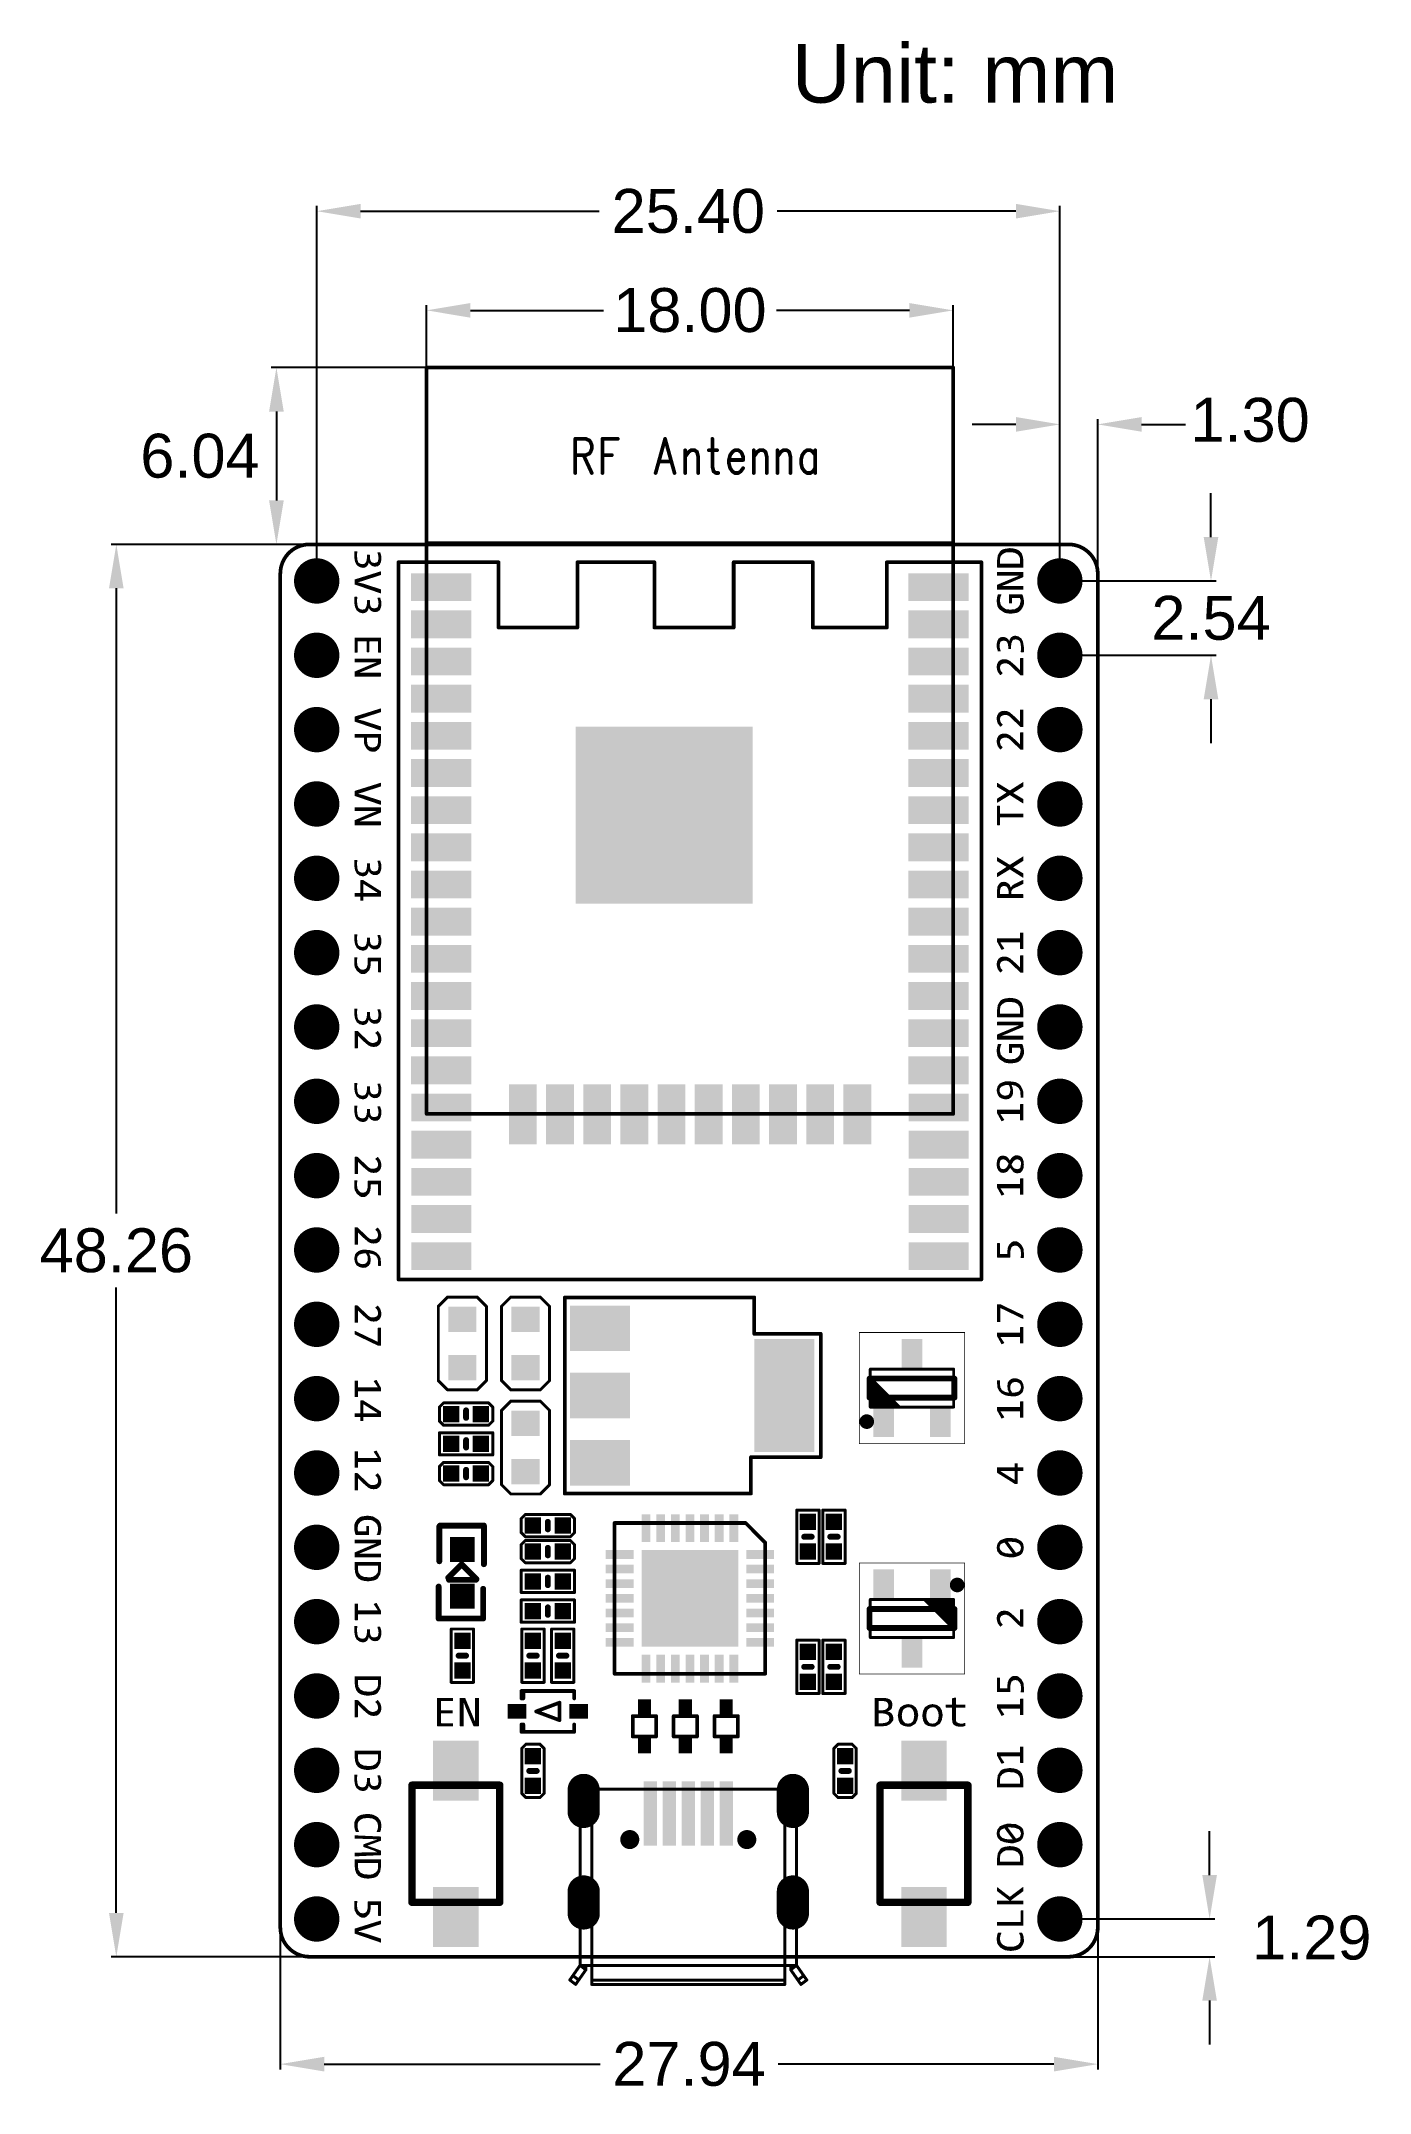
# Model space of a CAD drawing. Extents: x 491.8 to 537.2, y 395.3 to 465.5.
import ezdxf

# ---------------------------------------------------------------- set-up
doc = ezdxf.new("R2010")
doc.units = 0
doc.header["$MEASUREMENT"] = 0
doc.layers.get('0').update_dxf_attribs({"linetype": 'CONTINUOUS'})
doc.layers.get('Defpoints').update_dxf_attribs({"linetype": 'CONTINUOUS'})
doc.layers.add('SILKSCREENTOP_P', color=251, linetype='CONTINUOUS')
doc.styles.get("Standard").update_dxf_attribs({"font": 'arial.ttf'})
doc.dimstyles.get("Standard").update_dxf_attribs({"dimtxt": 1.5, "dimasz": 1.5, "dimexe": 0.18, "dimexo": 0, "dimgap": 0.5, "dimtad": 0, "dimtih": 1, "dimtoh": 1, "dimzin": 0, "dimdsep": 46, "dimtxsty": 'Standard', "dimcen": 0.09, "dimadec": 0, "dimazin": 0, "dimtfac": 1, "dimtofl": 0, "dimtmove": 2, "dimatfit": 3, "dimfxl": 1, "dimtolj": 1, "dimtzin": 0, "dimarcsym": 0})

msp = doc.modelspace()

# ---------------------------------------------------------------- texts
at = {"linetype": 'Continuous'}
msp.add_text('Unit: mm', height=2, dxfattribs=at).set_placement((517.475179, 463.352835))

# ---------------------------------------------------------------- blocks, each defined once
blk = doc.blocks.new('ROUND_1')
at = {"const_width": 0.0127}
blk.add_lwpolyline([(-0.00635, 0, 1), (0.00635, 0, 1)], format="xyb", close=True, dxfattribs=at)
blk = doc.blocks.new('ROUND_3')
at = {"const_width": 0.127}
blk.add_lwpolyline([(-0.0635, 0, 1), (0.0635, 0, 1)], format="xyb", close=True, dxfattribs=at)
blk = doc.blocks.new('ROUND_17')
at = {"const_width": 0.0635}
blk.add_lwpolyline([(-0.03175, 0, 1), (0.03175, 0, 1)], format="xyb", close=True, dxfattribs=at)
blk = doc.blocks.new('ROUND_22')
at = {"const_width": 0.099948}
blk.add_lwpolyline([(-0.049974, 0, 1), (0.049974, 0, 1)], format="xyb", close=True, dxfattribs=at)
blk = doc.blocks.new('ROUND_49')
at = {"const_width": 0.1016}
blk.add_lwpolyline([(-0.0508, 0, 1), (0.0508, 0, 1)], format="xyb", close=True, dxfattribs=at)
blk = doc.blocks.new('ROUND_50')
at = {"const_width": 0.0508}
blk.add_lwpolyline([(-0.0254, 0, 1), (0.0254, 0, 1)], format="xyb", close=True, dxfattribs=at)
blk = doc.blocks.new('ROUND_117')
at = {"const_width": 0.099948}
blk.add_lwpolyline([(-0.049974, 0, 1), (0.049974, 0, 1)], format="xyb", close=True, dxfattribs=at)
blk = doc.blocks.new('ROUND_195')
at = {"const_width": 0.050038}
blk.add_lwpolyline([(-0.025018, 0, 1), (0.025018, 0, 1)], format="xyb", close=True, dxfattribs=at)
blk = doc.blocks.new('ROUND_197')
at = {"const_width": 0.000508}
blk.add_lwpolyline([(-0.000254, 0, 1), (0.000254, 0, 1)], format="xyb", close=True, dxfattribs=at)
blk = doc.blocks.new('RECTANGLE_18')
blk.add_solid([(0.350392, 0.525398), (0.350392, -0.525398), (-0.350392, 0.525398), (-0.350392, -0.525398)])
blk = doc.blocks.new('RECTANGLE_368')
blk.add_solid([(0.775462, 1.025398), (0.775462, -1.025398), (-0.775462, 1.025398), (-0.775462, -1.025398)])
blk = doc.blocks.new('SQUARE_369')
blk.add_solid([(0.42545, 0.42545), (0.42545, -0.42545), (-0.42545, 0.42545), (-0.42545, -0.42545)])
blk = doc.blocks.new('ROUND_370')
at = {"const_width": 0.77546}
blk.add_lwpolyline([(-0.38773, 0, 1), (0.38773, 0, 1)], format="xyb", close=True, dxfattribs=at)
blk = doc.blocks.new('SQUARE_371')
blk.add_solid([(0.2794, 0.2794), (0.2794, -0.2794), (-0.2794, 0.2794), (-0.2794, -0.2794)])
blk = doc.blocks.new('RECTANGLE_372')
blk.add_solid([(0.4826, 0.4318), (0.4826, -0.4318), (-0.4826, 0.4318), (-0.4826, -0.4318)])
blk = doc.blocks.new('RECTANGLE_19')
blk.add_solid([(0.32042, 0.250444), (0.32042, -0.250444), (-0.32042, 0.250444), (-0.32042, -0.250444)])
blk = doc.blocks.new('RECTANGLE_20')
blk.add_solid([(0.225424, 0.26543), (0.225424, -0.26543), (-0.225424, 0.26543), (-0.225424, -0.26543)])
blk = doc.blocks.new('RECTANGLE_375')
blk.add_solid([(1.025398, 0.775462), (1.025398, -0.775462), (-1.025398, 0.775462), (-1.025398, -0.775462)])
blk = doc.blocks.new('RECTANGLE_21')
blk.add_solid([(1.025398, 1.925446), (1.025398, -1.925446), (-1.025398, 1.925446), (-1.025398, -1.925446)])
blk = doc.blocks.new('RECTANGLE_23')
blk.add_solid([(1.025398, 0.47536), (1.025398, -0.47536), (-1.025398, 0.47536), (-1.025398, -0.47536)])
blk = doc.blocks.new('RECTANGLE_24')
blk.add_solid([(0.47536, 1.025398), (0.47536, -1.025398), (-0.47536, 1.025398), (-0.47536, -1.025398)])
blk = doc.blocks.new('SQUARE_379')
blk.add_solid([(3.025394, 3.025394), (3.025394, -3.025394), (-3.025394, 3.025394), (-3.025394, -3.025394)])
blk = doc.blocks.new('RECTANGLE_26')
blk.add_solid([(0.150368, 0.47536), (0.150368, -0.47536), (-0.150368, 0.47536), (-0.150368, -0.47536)])
blk = doc.blocks.new('RECTANGLE_27')
blk.add_solid([(0.47536, 0.150368), (0.47536, -0.150368), (-0.47536, 0.150368), (-0.47536, -0.150368)])
blk = doc.blocks.new('SQUARE_28')
blk.add_solid([(1.650364, 1.650364), (1.650364, -1.650364), (-1.650364, 1.650364), (-1.650364, -1.650364)])
blk = doc.blocks.new('RECTANGLE_29')
blk.add_solid([(0.225424, 1.100454), (0.225424, -1.100454), (-0.225424, 1.100454), (-0.225424, -1.100454)])
blk = doc.blocks.new('OBLONG_16')
at = {"const_width": 1.100836}
blk.add_lwpolyline([(0, 0.37503), (0, -0.37503)], dxfattribs=at)
at = {"const_width": 0.550418}
for points in [[(-0.275208, 0.37503, 1), (0.275208, 0.37503, 1)], [(-0.275208, -0.37503, 1), (0.275208, -0.37503, 1)]]:
    blk.add_lwpolyline(points, format="xyb", close=True, dxfattribs=at)
blk = doc.blocks.new('ROUND_387')
at = {"const_width": 0.325374}
blk.add_lwpolyline([(-0.162686, 0, 1), (0.162686, 0, 1)], format="xyb", close=True, dxfattribs=at)
blk = doc.blocks.new('*D53')
at = {"color": 0, "linetype": 'Continuous', "lineweight": -2}
for p, q in [((501.032, 448.26), (494.215, 448.26)), ((494.395, 446.76), (494.395, 425.396)), ((494.395, 401.5), (494.395, 422.864)), ((501.032, 400), (494.215, 400))]:
    blk.add_line(p, q, dxfattribs=at)
at = {"color": 0, "linetype": 'Continuous'}
for points in [[(494.145, 446.76), (494.645, 446.76), (494.395, 448.26)], [(494.145, 401.5), (494.645, 401.5), (494.395, 400)]]:
    blk.add_solid(points, dxfattribs=at)
at = {"layer": 'Defpoints', "color": 0, "linetype": 'Continuous'}
for p in [(501.032, 448.26), (494.395, 400), (501.032, 400)]:
    blk.add_point(p, dxfattribs=at)
at = {"color": 0, "linetype": 'Continuous', "insert": (494.395, 424.13), "char_height": 1.5, "attachment_point": 5}
blk.add_mtext('\\A1;48.26', dxfattribs=at)
blk = doc.blocks.new('*D54')
at = {"color": 0, "linetype": 'Continuous', "lineweight": -2}
for p, q in [((500, 401.032), (500, 396.15)), ((527.94, 401.032), (527.94, 396.15)), ((501.5, 396.33), (510.929, 396.33)), ((526.44, 396.33), (517.011, 396.33))]:
    blk.add_line(p, q, dxfattribs=at)
at = {"color": 0, "linetype": 'Continuous'}
for points in [[(501.5, 396.58), (501.5, 396.08), (500, 396.33)], [(526.44, 396.58), (526.44, 396.08), (527.94, 396.33)]]:
    blk.add_solid(points, dxfattribs=at)
at = {"layer": 'Defpoints', "color": 0, "linetype": 'Continuous'}
for p in [(500, 401.032), (527.94, 401.032), (527.94, 396.33)]:
    blk.add_point(p, dxfattribs=at)
at = {"color": 0, "linetype": 'Continuous', "insert": (513.97, 396.33), "char_height": 1.5, "attachment_point": 5}
blk.add_mtext('\\A1;27.94', dxfattribs=at)
blk = doc.blocks.new('*D55')
at = {"color": 0, "linetype": 'Continuous', "lineweight": -2}
for p, q in [((531.762, 402.79), (531.762, 404.29)), ((526.645, 401.29), (531.942, 401.29)), ((526.908, 400), (531.942, 400)), ((531.762, 398.5), (531.762, 397))]:
    blk.add_line(p, q, dxfattribs=at)
at = {"color": 0, "linetype": 'Continuous'}
for points in [[(531.512, 402.79), (532.012, 402.79), (531.762, 401.29)], [(531.512, 398.5), (532.012, 398.5), (531.762, 400)]]:
    blk.add_solid(points, dxfattribs=at)
at = {"layer": 'Defpoints', "color": 0, "linetype": 'Continuous'}
for p in [(526.645, 401.29), (531.762, 401.29), (526.908, 400)]:
    blk.add_point(p, dxfattribs=at)
at = {"color": 0, "linetype": 'Continuous', "insert": (535.256, 400.645), "char_height": 1.5, "attachment_point": 5}
blk.add_mtext('\\A1;1.29', dxfattribs=at)
blk = doc.blocks.new('*D56')
at = {"color": 0, "linetype": 'Continuous', "lineweight": -2}
for p, q in [((531.81, 448.51), (531.81, 450.01)), ((526.645, 447.01), (531.99, 447.01)), ((526.645, 444.47), (531.99, 444.47)), ((531.81, 442.97), (531.81, 441.47))]:
    blk.add_line(p, q, dxfattribs=at)
at = {"color": 0, "linetype": 'Continuous'}
for points in [[(531.56, 448.51), (532.06, 448.51), (531.81, 447.01)], [(531.56, 442.97), (532.06, 442.97), (531.81, 444.47)]]:
    blk.add_solid(points, dxfattribs=at)
at = {"layer": 'Defpoints', "color": 0, "linetype": 'Continuous'}
for p in [(526.645, 447.01), (526.645, 444.47), (531.81, 444.47)]:
    blk.add_point(p, dxfattribs=at)
at = {"color": 0, "linetype": 'Continuous', "insert": (531.81, 445.74), "char_height": 1.5, "attachment_point": 5}
blk.add_mtext('\\A1;2.54', dxfattribs=at)
blk = doc.blocks.new('*D57')
at = {"color": 0, "linetype": 'Continuous', "lineweight": -2}
for p, q in [((505, 454.268), (505, 456.437)), ((506.5, 456.257), (511.042, 456.257)), ((521.5, 456.257), (516.958, 456.257)), ((523, 454.268), (523, 456.437))]:
    blk.add_line(p, q, dxfattribs=at)
at = {"color": 0, "linetype": 'Continuous'}
for points in [[(506.5, 456.507), (506.5, 456.007), (505, 456.257)], [(521.5, 456.507), (521.5, 456.007), (523, 456.257)]]:
    blk.add_solid(points, dxfattribs=at)
at = {"layer": 'Defpoints', "color": 0, "linetype": 'Continuous'}
for p in [(523, 456.257), (505, 454.268), (523, 454.268)]:
    blk.add_point(p, dxfattribs=at)
at = {"color": 0, "linetype": 'Continuous', "insert": (514, 456.257), "char_height": 1.5, "attachment_point": 5}
blk.add_mtext('\\A1;18.00', dxfattribs=at)
blk = doc.blocks.new('*D58')
at = {"color": 0, "linetype": 'Continuous', "lineweight": -2}
for p, q in [((501.245, 447.01), (501.245, 459.825)), ((502.745, 459.645), (510.904, 459.645)), ((525.145, 459.645), (516.986, 459.645)), ((526.645, 447.01), (526.645, 459.825))]:
    blk.add_line(p, q, dxfattribs=at)
at = {"color": 0, "linetype": 'Continuous'}
for points in [[(502.745, 459.895), (502.745, 459.395), (501.245, 459.645)], [(525.145, 459.895), (525.145, 459.395), (526.645, 459.645)]]:
    blk.add_solid(points, dxfattribs=at)
at = {"layer": 'Defpoints', "color": 0, "linetype": 'Continuous'}
for p in [(526.645, 459.645), (501.245, 447.01), (526.645, 447.01)]:
    blk.add_point(p, dxfattribs=at)
at = {"color": 0, "linetype": 'Continuous', "insert": (513.945, 459.645), "char_height": 1.5, "attachment_point": 5}
blk.add_mtext('\\A1;25.40', dxfattribs=at)
blk = doc.blocks.new('*D59')
at = {"color": 0, "linetype": 'Continuous', "lineweight": -2}
for p, q in [((505.032, 454.3), (499.687, 454.3)), ((499.867, 452.8), (499.867, 449.76)), ((501.032, 448.26), (499.687, 448.26))]:
    blk.add_line(p, q, dxfattribs=at)
at = {"color": 0, "linetype": 'Continuous'}
for points in [[(499.617, 452.8), (500.117, 452.8), (499.867, 454.3)], [(499.617, 449.76), (500.117, 449.76), (499.867, 448.26)]]:
    blk.add_solid(points, dxfattribs=at)
at = {"layer": 'Defpoints', "color": 0, "linetype": 'Continuous'}
for p in [(505.032, 454.3), (499.867, 448.26), (501.032, 448.26)]:
    blk.add_point(p, dxfattribs=at)
at = {"color": 0, "linetype": 'Continuous', "insert": (497.254, 451.28), "char_height": 1.5, "attachment_point": 5}
blk.add_mtext('\\A1;6.04', dxfattribs=at)
blk = doc.blocks.new('*D60')
at = {"color": 0, "linetype": 'Continuous', "lineweight": -2}
for p, q in [((525.145, 452.36), (523.645, 452.36)), ((526.645, 447.01), (526.645, 452.54)), ((527.94, 447.228), (527.94, 452.54)), ((529.44, 452.36), (530.94, 452.36))]:
    blk.add_line(p, q, dxfattribs=at)
at = {"color": 0, "linetype": 'Continuous'}
for points in [[(525.145, 452.61), (525.145, 452.11), (526.645, 452.36)], [(529.44, 452.61), (529.44, 452.11), (527.94, 452.36)]]:
    blk.add_solid(points, dxfattribs=at)
at = {"layer": 'Defpoints', "color": 0, "linetype": 'Continuous'}
for p in [(527.94, 452.36), (526.645, 447.01), (527.94, 447.228)]:
    blk.add_point(p, dxfattribs=at)
at = {"color": 0, "linetype": 'Continuous', "insert": (533.146, 452.507), "char_height": 1.5, "attachment_point": 5}
blk.add_mtext('\\A1;1.30', dxfattribs=at)

# ---------------------------------------------------------------- dimensions: what is measured, and where the dimension line sits
at = {"linetype": 'Continuous'}
for base, p1, p2, picture, middle in [((526.644616, 459.645051), (501.244616, 447.010282), (526.644616, 447.010282), '*D58', (513.944616, 459.645051)), ((522.99997, 456.256651), (505.000006, 454.268332), (522.99997, 454.268332), '*D57', (513.999988, 456.256651)), ((527.940016, 396.329554), (500.000016, 401.03171), (527.940016, 401.03171), '*D54', (513.970016, 396.329554))]:
    dim = msp.add_linear_dim(base=base, p1=p1, p2=p2, dimstyle='Standard', dxfattribs=at)
    dim.commit()
    dim.dimension.update_dxf_attribs({"geometry": picture, "text_midpoint": middle})
dim = msp.add_linear_dim(base=(499.867079, 448.259962), p1=(505.031756, 454.300082), p2=(501.031764, 448.259962), angle=90, dimstyle='Standard', dxfattribs=at)
dim.commit()
dim.dimension.update_dxf_attribs({"geometry": '*D59', "text_midpoint": (497.253997, 451.280022), "dimtype": 160})
dim = msp.add_linear_dim(base=(527.940016, 452.359938), p1=(526.644616, 447.010282), p2=(527.940016, 447.228214), dimstyle='Standard', dxfattribs=at)
dim.commit()
dim.dimension.update_dxf_attribs({"geometry": '*D60', "text_midpoint": (533.146204, 452.50671), "dimtype": 160})
for base, p1, p2, picture, middle in [((531.810049, 444.470282), (526.644616, 447.010282), (526.644616, 444.470282), '*D56', (531.810049, 445.740282)), ((494.395303, 399.999962), (501.031764, 448.259962), (501.031764, 399.999962), '*D53', (494.395303, 424.129962)), ((531.762154, 401.290282), (526.908268, 399.999962), (526.644616, 401.290282), '*D55', (535.255592, 400.645122))]:
    dim = msp.add_linear_dim(base=base, p1=p1, p2=p2, angle=90, dimstyle='Standard', dxfattribs=at)
    dim.commit()
    dim.dimension.update_dxf_attribs({"geometry": picture, "text_midpoint": middle})

# ---------------------------------------------------------------- linework, layer by layer
at = {"const_width": 0.127}
for points in [[(501.000014, 448.259962, 0.4142136), (500.000016, 447.259964)], [(527.940016, 447.259964, 0.4142136), (526.940018, 448.259962)], [(500.000016, 400.99996, 0.4142136), (501.000014, 399.999962)], [(526.940018, 399.999962, 0.4142136), (527.940016, 400.99996)]]:
    msp.add_lwpolyline(points, format="xyb", dxfattribs=at)
for points, const_width in [([(501.000014, 448.259962), (526.940018, 448.259962)], 0.127), ([(500.000016, 400.99996), (500.000016, 447.259964)], 0.127), ([(527.940016, 447.259964), (527.940016, 400.99996)], 0.127), ([(527.940016, 401.142962), (527.940778, 401.142962)], 0.0254), ([(526.940018, 399.999962), (501.000014, 399.999962)], 0.127)]:
    msp.add_lwpolyline(points, dxfattribs=dict(const_width=const_width))
at = {"layer": 'SILKSCREENTOP_P'}
for points, const_width in [([(505.000006, 454.300082), (522.99997, 454.300082)], 0.127), ([(505.000006, 428.800006), (505.000006, 454.300082)], 0.127), ([(522.99997, 454.300082), (522.99997, 428.800006)], 0.127), ([(510.080006, 451.865746), (510.080006, 450.69887)], 0.127), ([(510.080006, 451.865746), (510.443734, 451.865746)], 0.127), ([(510.443734, 451.865746), (510.564892, 451.81012)], 0.127), ([(510.564892, 451.81012), (510.605278, 451.754494)], 0.127), ([(510.605278, 451.754494), (510.645664, 451.643496)], 0.127), ([(510.645664, 451.532244), (510.605278, 451.421246)], 0.127), ([(510.645664, 451.643496), (510.645664, 451.532244)], 0.127), ([(511.009392, 451.865746), (511.009392, 450.69887)], 0.127), ([(511.009392, 451.865746), (511.534664, 451.865746)], 0.127), ([(513.15112, 451.865746), (512.827778, 450.69887)], 0.127), ([(513.15112, 451.865746), (513.474462, 450.69887)], 0.127), ([(513.837936, 451.476872), (513.837936, 450.69887)], 0.127), ([(513.959348, 451.421246), (514.04012, 451.476872)], 0.127), ([(514.04012, 451.476872), (514.161278, 451.476872)], 0.127), ([(514.161278, 451.476872), (514.24205, 451.421246)], 0.127), ([(514.646164, 451.476872), (514.92912, 451.476872)], 0.127), ([(514.767576, 451.865746), (514.767576, 450.92112)], 0.127), ([(515.535164, 451.476872), (515.454392, 451.421246)], 0.127), ([(515.656576, 451.476872), (515.535164, 451.476872)], 0.127), ([(515.737348, 451.421246), (515.656576, 451.476872)], 0.127), ([(516.181848, 451.476872), (516.181848, 450.69887)], 0.127), ([(516.303006, 451.421246), (516.383778, 451.476872)], 0.127), ([(516.383778, 451.476872), (516.504936, 451.476872)], 0.127), ([(516.504936, 451.476872), (516.585962, 451.421246)], 0.127), ([(516.990076, 451.476872), (516.990076, 450.69887)], 0.127), ([(517.111234, 451.421246), (517.192006, 451.476872)], 0.127), ([(517.192006, 451.476872), (517.313164, 451.476872)], 0.127), ([(517.313164, 451.476872), (517.393936, 451.421246)], 0.127), ([(518.000234, 451.476872), (517.919462, 451.421246)], 0.127), ([(518.121392, 451.476872), (518.000234, 451.476872)], 0.127), ([(518.202164, 451.421246), (518.121392, 451.476872)], 0.127), ([(518.282936, 451.476872), (518.282936, 450.69887)], 0.127), ([(510.443734, 451.309994), (510.080006, 451.309994)], 0.127), ([(510.362962, 451.309994), (510.645664, 450.69887)], 0.127), ([(510.564892, 451.36562), (510.443734, 451.309994)], 0.127), ([(510.605278, 451.421246), (510.564892, 451.36562)], 0.127), ([(511.009392, 451.309994), (511.332734, 451.309994)], 0.127), ([(512.948936, 451.087744), (513.35305, 451.087744)], 0.127), ([(513.837936, 451.254622), (513.959348, 451.421246)], 0.127), ([(514.24205, 451.421246), (514.282436, 451.254622)], 0.127), ([(514.282436, 451.254622), (514.282436, 450.69887)], 0.127), ([(514.767576, 450.92112), (514.807962, 450.754496)], 0.127), ([(515.37362, 451.309994), (515.333234, 451.14337)], 0.127), ([(515.333234, 451.14337), (515.81812, 451.14337)], 0.127), ([(515.333234, 451.14337), (515.333234, 451.032372)], 0.127), ([(515.333234, 451.032372), (515.37362, 450.865494)], 0.127), ([(515.454392, 451.421246), (515.37362, 451.309994)], 0.127), ([(515.37362, 450.865494), (515.454392, 450.754496)], 0.127), ([(515.777734, 451.36562), (515.737348, 451.421246)], 0.127), ([(515.737348, 450.754496), (515.81812, 450.865494)], 0.127), ([(515.81812, 451.254622), (515.777734, 451.36562)], 0.127), ([(515.81812, 451.14337), (515.81812, 451.254622)], 0.127), ([(516.181848, 451.254622), (516.303006, 451.421246)], 0.127), ([(516.585962, 451.421246), (516.626348, 451.254622)], 0.127), ([(516.626348, 451.254622), (516.626348, 450.69887)], 0.127), ([(516.990076, 451.254622), (517.111234, 451.421246)], 0.127), ([(517.393936, 451.421246), (517.434576, 451.254622)], 0.127), ([(517.434576, 451.254622), (517.434576, 450.69887)], 0.127), ([(517.838436, 451.309994), (517.79805, 451.14337)], 0.127), ([(517.79805, 451.14337), (517.79805, 451.032372)], 0.127), ([(517.79805, 451.032372), (517.838436, 450.865494)], 0.127), ([(517.919462, 451.421246), (517.838436, 451.309994)], 0.127), ([(517.838436, 450.865494), (517.919462, 450.754496)], 0.127), ([(518.282936, 451.309994), (518.202164, 451.421246)], 0.127), ([(518.202164, 450.754496), (518.282936, 450.865494)], 0.127), ([(514.807962, 450.754496), (514.888734, 450.69887)], 0.127), ([(514.888734, 450.69887), (514.969506, 450.69887)], 0.127), ([(515.454392, 450.754496), (515.535164, 450.69887)], 0.127), ([(515.535164, 450.69887), (515.656576, 450.69887)], 0.127), ([(515.656576, 450.69887), (515.737348, 450.754496)], 0.127), ([(517.919462, 450.754496), (518.000234, 450.69887)], 0.127), ([(518.000234, 450.69887), (518.121392, 450.69887)], 0.127), ([(518.121392, 450.69887), (518.202164, 450.754496)], 0.127), ([(505.000006, 448.29857), (522.995906, 448.29857)], 0.127), ([(524.619474, 448.02552), (524.537178, 447.888614)], 0.0254), ([(524.672306, 448.065144), (524.619474, 448.02552)], 0.0254), ([(524.637, 447.889122), (524.637, 448.038728)], 0.0254), ([(524.6624, 447.919602), (524.6624, 448.057778)], 0.0254), ([(524.75384, 448.092322), (524.672306, 448.065144)], 0.0254), ([(524.6878, 447.940176), (524.6878, 448.070478)], 0.0254), ([(524.7132, 447.954654), (524.7132, 448.07886)], 0.0254), ([(524.7386, 447.969132), (524.7386, 448.087242)], 0.0254), ([(524.934688, 448.120262), (524.75384, 448.092322)], 0.0254), ([(524.764, 447.983864), (524.764, 448.093846)], 0.0254), ([(524.7894, 447.992754), (524.7894, 448.09791)], 0.0254), ([(524.8148, 447.997834), (524.8148, 448.10172)], 0.0254), ([(524.8402, 448.002914), (524.8402, 448.105784)], 0.0254), ([(524.8656, 448.004692), (524.8656, 448.109594)], 0.0254), ([(524.891, 448.004692), (524.891, 448.113404)], 0.0254), ([(524.9164, 448.004692), (524.9164, 448.117468)], 0.0254), ([(525.059148, 448.106292), (524.934688, 448.120262)], 0.0254), ([(524.9418, 448.004692), (524.9418, 448.1195)], 0.0254), ([(524.9672, 448.00266), (524.9672, 448.116452)], 0.0254), ([(524.9926, 448.00012), (524.9926, 448.113658)], 0.0254), ([(525.018, 447.99758), (525.018, 448.110864)], 0.0254), ([(525.0434, 447.99504), (525.0434, 448.10807)], 0.0254), ([(525.169384, 448.07886), (525.059148, 448.106292)], 0.0254), ([(525.0688, 447.9925), (525.0688, 448.104006)], 0.0254), ([(525.0942, 447.989706), (525.0942, 448.097656)], 0.0254), ([(525.1196, 447.977006), (525.1196, 448.091306)], 0.0254), ([(525.145, 447.964306), (525.145, 448.084956)], 0.0254), ([(525.264634, 448.02425), (525.169384, 448.07886)], 0.0254), ([(525.1704, 447.951606), (525.1704, 448.078098)], 0.0254), ([(525.1958, 447.938906), (525.1958, 448.06362)], 0.0254), ([(525.2212, 447.916808), (525.2212, 448.049142)], 0.0254), ([(525.2466, 447.881248), (525.2466, 448.034664)], 0.0254), ([(525.332198, 447.943224), (525.264634, 448.02425)], 0.0254), ([(502.623836, 448.007486), (502.538492, 448.007486)], 0.0254), ([(502.538492, 448.007486), (502.538492, 447.837814)], 0.0254), ([(502.538492, 447.837814), (502.566432, 447.67119)], 0.0254), ([(502.539, 447.835274), (502.539, 448.007486)], 0.0254), ([(503.430286, 447.325496), (502.552716, 447.051176)], 0.0254), ([(502.5644, 447.682874), (502.5644, 448.007486)], 0.0254), ([(502.566432, 447.67119), (502.620534, 447.562986)], 0.0254), ([(502.5898, 447.624454), (502.5898, 448.007486)], 0.0254), ([(502.611898, 447.93535), (502.612152, 447.937636)], 0.0254), ([(502.611898, 447.836544), (502.611898, 447.93535)], 0.0254), ([(502.612152, 447.83502), (502.611898, 447.836544)], 0.0254), ([(502.612152, 447.937636), (502.623836, 448.007486)], 0.0254), ([(502.626122, 447.722244), (502.612152, 447.83502)], 0.0254), ([(502.6152, 447.955924), (502.6152, 448.007486)], 0.0254), ([(502.6152, 447.573654), (502.6152, 447.810128)], 0.0254), ([(502.620534, 447.562986), (502.714768, 447.495676)], 0.0254), ([(502.62663, 447.719704), (502.626122, 447.722244)], 0.0254), ([(502.655078, 447.635122), (502.62663, 447.719704)], 0.0254), ([(502.6406, 447.548508), (502.6406, 447.678048)], 0.0254), ([(502.660412, 447.628264), (502.655078, 447.635122)], 0.0254), ([(502.731024, 447.585846), (502.660412, 447.628264)], 0.0254), ([(502.666, 447.530474), (502.666, 447.624962)], 0.0254), ([(502.6914, 447.512186), (502.6914, 447.609722)], 0.0254), ([(502.714768, 447.495676), (502.822464, 447.468752)], 0.0254), ([(502.7168, 447.495168), (502.7168, 447.594482)], 0.0254), ([(502.735088, 447.584322), (502.731024, 447.585846)], 0.0254), ([(502.8057, 447.570098), (502.735088, 447.584322)], 0.0254), ([(502.7422, 447.488818), (502.7422, 447.582798)], 0.0254), ([(502.7676, 447.482468), (502.7676, 447.577718)], 0.0254), ([(502.793, 447.476118), (502.793, 447.572638)], 0.0254), ([(502.810526, 447.570098), (502.8057, 447.570098)], 0.0254), ([(502.881138, 447.584322), (502.810526, 447.570098)], 0.0254), ([(502.8184, 447.469768), (502.8184, 447.571876)], 0.0254), ([(502.822464, 447.468752), (502.88825, 447.481706)], 0.0254), ([(502.8438, 447.472816), (502.8438, 447.576956)], 0.0254), ([(502.8692, 447.477896), (502.8692, 447.582036)], 0.0254), ([(502.887742, 447.587878), (502.881138, 447.584322)], 0.0254), ([(502.929906, 447.630042), (502.887742, 447.587878)], 0.0254), ([(502.88825, 447.481706), (502.954036, 447.52133)], 0.0254), ([(502.8946, 447.48577), (502.8946, 447.594736)], 0.0254), ([(502.92, 447.50101), (502.92, 447.620136)], 0.0254), ([(502.9327, 447.63436), (502.929906, 447.630042)], 0.0254), ([(502.960894, 447.704972), (502.9327, 447.63436)], 0.0254), ([(502.9454, 447.51625), (502.9454, 447.665856)], 0.0254), ([(502.954036, 447.52133), (502.993914, 447.587624)], 0.0254), ([(502.96191, 447.707766), (502.960894, 447.704972)], 0.0254), ([(502.97588, 447.806572), (502.96191, 447.707766)], 0.0254), ([(502.9708, 447.54927), (502.9708, 447.771012)], 0.0254), ([(502.976134, 447.80835), (502.97588, 447.806572)], 0.0254), ([(503.049286, 447.894456), (502.976134, 447.894456)], 0.0254), ([(502.976134, 447.894456), (502.976134, 447.80835)], 0.0254), ([(502.993914, 447.587624), (503.007376, 447.642234)], 0.0254), ([(502.9962, 447.597276), (502.9962, 447.894456)], 0.0254), ([(503.007376, 447.642234), (503.029982, 447.646806)], 0.0254), ([(503.0216, 447.651632), (503.0216, 447.894456)], 0.0254), ([(503.029982, 447.646806), (503.071638, 447.590926)], 0.0254), ([(503.047, 447.623946), (503.047, 447.894456)], 0.0254), ([(503.049286, 447.80835), (503.049286, 447.894456)], 0.0254), ([(503.04954, 447.806318), (503.049286, 447.80835)], 0.0254), ([(503.063764, 447.721736), (503.04954, 447.806318)], 0.0254), ([(503.06478, 447.71818), (503.063764, 447.721736)], 0.0254), ([(503.092974, 447.661538), (503.06478, 447.71818)], 0.0254), ([(503.071638, 447.590926), (503.112024, 447.550794)], 0.0254), ([(503.0724, 447.590418), (503.0724, 447.70294)], 0.0254), ([(503.097292, 447.656712), (503.092974, 447.661538)], 0.0254), ([(503.13971, 447.628518), (503.097292, 447.656712)], 0.0254), ([(503.0978, 447.565018), (503.0978, 447.656458)], 0.0254), ([(503.112024, 447.550794), (503.16511, 447.524124)], 0.0254), ([(503.1232, 447.545206), (503.1232, 447.63944)], 0.0254), ([(503.144282, 447.62674), (503.13971, 447.628518)], 0.0254), ([(503.214894, 447.612516), (503.144282, 447.62674)], 0.0254), ([(503.1486, 447.532506), (503.1486, 447.625724)], 0.0254), ([(503.16511, 447.524124), (503.231912, 447.510916)], 0.0254), ([(503.174, 447.522346), (503.174, 447.620644)], 0.0254), ([(503.1994, 447.517266), (503.1994, 447.615564)], 0.0254), ([(503.220482, 447.61277), (503.214894, 447.612516)], 0.0254), ([(503.27687, 447.62674), (503.220482, 447.61277)], 0.0254), ([(503.2248, 447.512186), (503.2248, 447.613786)], 0.0254), ([(503.231912, 447.510916), (503.324876, 447.524124)], 0.0254), ([(503.2502, 447.513456), (503.2502, 447.620136)], 0.0254), ([(503.2756, 447.517012), (503.2756, 447.626486)], 0.0254), ([(503.27941, 447.627756), (503.27687, 447.62674)], 0.0254), ([(503.335798, 447.65595), (503.27941, 447.627756)], 0.0254), ([(503.301, 447.520822), (503.301, 447.638424)], 0.0254), ([(503.324876, 447.524124), (503.390408, 447.576448)], 0.0254), ([(503.3264, 447.525394), (503.3264, 447.651124)], 0.0254), ([(503.404886, 447.979292), (503.333004, 447.979292)], 0.0254), ([(503.333004, 447.979292), (503.356626, 447.896488)], 0.0254), ([(503.342656, 447.664332), (503.335798, 447.65595)], 0.0254), ([(503.356626, 447.72072), (503.342656, 447.664332)], 0.0254), ([(503.3518, 447.913252), (503.3518, 447.979292)], 0.0254), ([(503.3518, 447.545714), (503.3518, 447.701162)], 0.0254), ([(503.356626, 447.896488), (503.35688, 447.894964)], 0.0254), ([(503.35688, 447.721228), (503.356626, 447.72072)], 0.0254), ([(503.35688, 447.894964), (503.371104, 447.796158)], 0.0254), ([(503.37085, 447.79184), (503.35688, 447.721228)], 0.0254), ([(503.371104, 447.79438), (503.37085, 447.79184)], 0.0254), ([(503.371104, 447.796158), (503.371104, 447.79438)], 0.0254), ([(503.3772, 447.566034), (503.3772, 447.979292)], 0.0254), ([(503.390408, 447.576448), (503.430794, 447.670682)], 0.0254), ([(503.4026, 447.60515), (503.4026, 447.979292)], 0.0254), ([(503.4026, 447.216022), (503.4026, 447.31686)], 0.0254), ([(503.41657, 447.932302), (503.404886, 447.979292)], 0.0254), ([(503.417078, 447.93154), (503.41657, 447.932302)], 0.0254), ([(503.430794, 447.88963), (503.417078, 447.93154)], 0.0254), ([(503.428, 447.664332), (503.428, 447.898266)], 0.0254), ([(503.428, 447.22415), (503.428, 447.324734)], 0.0254), ([(503.430286, 447.224912), (503.430286, 447.325496)], 0.0254), ([(503.44451, 447.83502), (503.430794, 447.88963)], 0.0254), ([(503.430794, 447.670682), (503.44451, 447.780918)], 0.0254), ([(503.44451, 447.780918), (503.44451, 447.83502)], 0.0254), ([(504.037854, 447.650108), (504.037854, 423.141648)], 0.127), ([(507.457456, 447.650108), (504.037854, 447.650108)], 0.127), ([(507.457456, 445.418972), (507.457456, 447.650108)], 0.127), ([(512.786376, 447.650108), (510.15392, 447.650108)], 0.127), ([(510.15392, 447.650108), (510.15392, 445.418972)], 0.127), ([(512.786376, 445.418972), (512.786376, 447.650108)], 0.127), ([(518.198608, 447.650108), (515.496048, 447.650108)], 0.127), ([(515.496048, 447.650108), (515.496048, 445.418972)], 0.127), ([(518.198608, 445.418972), (518.198608, 447.650108)], 0.127), ([(523.961868, 447.650108), (520.730988, 447.650108)], 0.127), ([(520.730988, 447.650108), (520.730988, 445.418972)], 0.127), ([(523.961868, 423.141648), (523.961868, 447.650108)], 0.127), ([(524.537178, 447.888614), (524.509492, 447.708782)], 0.0254), ([(524.509492, 447.708782), (524.509492, 447.482468)], 0.0254), ([(524.509492, 447.482468), (525.387316, 447.482468)], 0.0254), ([(524.51, 447.482468), (524.51, 447.711322)], 0.0254), ([(524.5354, 447.482468), (524.5354, 447.876422)], 0.0254), ([(524.5608, 447.482468), (524.5608, 447.927984)], 0.0254), ([(524.582898, 447.695574), (524.583152, 447.696844)], 0.0254), ([(524.582898, 447.596768), (524.582898, 447.695574)], 0.0254), ([(524.595598, 447.584068), (524.582898, 447.596768)], 0.0254), ([(524.583152, 447.696844), (524.597122, 447.837814)], 0.0254), ([(524.5862, 447.728594), (524.5862, 447.970148)], 0.0254), ([(524.5862, 447.482468), (524.5862, 447.588386)], 0.0254), ([(525.286986, 447.584068), (524.595598, 447.584068)], 0.0254), ([(524.597122, 447.837814), (524.599916, 447.844672)], 0.0254), ([(524.599916, 447.844672), (524.670528, 447.929508)], 0.0254), ([(524.6116, 447.858642), (524.6116, 448.012566)], 0.0254), ([(524.6116, 447.482468), (524.6116, 447.584068)], 0.0254), ([(524.637, 447.482468), (524.637, 447.584068)], 0.0254), ([(524.6624, 447.482468), (524.6624, 447.584068)], 0.0254), ([(524.670528, 447.929508), (524.674084, 447.932302)], 0.0254), ([(524.674084, 447.932302), (524.77289, 447.98869)], 0.0254), ([(524.6878, 447.482468), (524.6878, 447.584068)], 0.0254), ([(524.7132, 447.482468), (524.7132, 447.584068)], 0.0254), ([(524.7386, 447.482468), (524.7386, 447.584068)], 0.0254), ([(524.764, 447.482468), (524.764, 447.584068)], 0.0254), ([(524.77289, 447.98869), (524.7767, 447.990214)], 0.0254), ([(524.7767, 447.990214), (524.847058, 448.004438)], 0.0254), ([(524.7894, 447.482468), (524.7894, 447.584068)], 0.0254), ([(524.8148, 447.482468), (524.8148, 447.584068)], 0.0254), ([(524.8402, 447.482468), (524.8402, 447.584068)], 0.0254), ([(524.847058, 448.004438), (524.849598, 448.004692)], 0.0254), ([(524.849598, 448.004692), (524.948404, 448.004692)], 0.0254), ([(524.8656, 447.482468), (524.8656, 447.584068)], 0.0254), ([(524.891, 447.482468), (524.891, 447.584068)], 0.0254), ([(524.9164, 447.482468), (524.9164, 447.584068)], 0.0254), ([(524.9418, 447.482468), (524.9418, 447.584068)], 0.0254), ([(524.948404, 448.004692), (524.949674, 448.004438)], 0.0254), ([(524.949674, 448.004438), (525.090898, 447.990468)], 0.0254), ([(524.9672, 447.482468), (524.9672, 447.584068)], 0.0254), ([(524.9926, 447.482468), (524.9926, 447.584068)], 0.0254), ([(525.018, 447.482468), (525.018, 447.584068)], 0.0254), ([(525.0434, 447.482468), (525.0434, 447.584068)], 0.0254), ([(525.0688, 447.482468), (525.0688, 447.584068)], 0.0254), ([(525.090898, 447.990468), (525.095216, 447.989198)], 0.0254), ([(525.0942, 447.482468), (525.0942, 447.584068)], 0.0254), ([(525.095216, 447.989198), (525.208246, 447.93281)], 0.0254), ([(525.1196, 447.482468), (525.1196, 447.584068)], 0.0254), ([(525.145, 447.482468), (525.145, 447.584068)], 0.0254), ([(525.1704, 447.482468), (525.1704, 447.584068)], 0.0254), ([(525.1958, 447.482468), (525.1958, 447.584068)], 0.0254), ([(525.208246, 447.93281), (525.212818, 447.928746)], 0.0254), ([(525.212818, 447.928746), (525.28343, 447.82994)], 0.0254), ([(525.2212, 447.482468), (525.2212, 447.584068)], 0.0254), ([(525.2466, 447.482468), (525.2466, 447.584068)], 0.0254), ([(525.272, 447.845688), (525.272, 448.015614)], 0.0254), ([(525.272, 447.482468), (525.272, 447.584068)], 0.0254), ([(525.28343, 447.82994), (525.285716, 447.823844)], 0.0254), ([(525.285716, 447.823844), (525.299686, 447.68262)], 0.0254), ([(525.299686, 447.596768), (525.286986, 447.584068)], 0.0254), ([(525.2974, 447.706242), (525.2974, 447.985134)], 0.0254), ([(525.2974, 447.482468), (525.2974, 447.589402)], 0.0254), ([(525.299686, 447.68262), (525.299686, 447.68135)], 0.0254), ([(525.299686, 447.68135), (525.299686, 447.596768)], 0.0254), ([(525.3228, 447.482468), (525.3228, 447.954654)], 0.0254), ([(525.373346, 447.820034), (525.332198, 447.943224)], 0.0254), ([(525.3482, 447.482468), (525.3482, 447.895472)], 0.0254), ([(525.387316, 447.666872), (525.373346, 447.820034)], 0.0254), ([(525.3736, 447.482468), (525.3736, 447.817494)], 0.0254), ([(525.387316, 447.482468), (525.387316, 447.666872)], 0.0254), ([(502.552716, 447.051176), (502.552716, 446.9003)], 0.0254), ([(502.552716, 446.9003), (503.430286, 446.598548)], 0.0254), ([(502.5644, 446.896236), (502.5644, 447.054986)], 0.0254), ([(502.5898, 446.8876), (502.5898, 447.06286)], 0.0254), ([(502.6152, 446.87871), (502.6152, 447.070734)], 0.0254), ([(502.6406, 446.96507), (502.6406, 447.078608)], 0.0254), ([(502.6406, 446.870074), (502.6406, 446.958466)], 0.0254), ([(502.649236, 446.97396), (502.832624, 447.030348)], 0.0254), ([(502.649998, 446.949322), (502.649236, 446.97396)], 0.0254), ([(502.832878, 446.907158), (502.649998, 446.949322)], 0.0254), ([(502.666, 446.97904), (502.666, 447.086736)], 0.0254), ([(502.666, 446.861438), (502.666, 446.945766)], 0.0254), ([(502.6914, 446.986914), (502.6914, 447.09461)], 0.0254), ([(502.6914, 446.852548), (502.6914, 446.939924)], 0.0254), ([(502.7168, 446.994788), (502.7168, 447.102484)], 0.0254), ([(502.7168, 446.843912), (502.7168, 446.934082)], 0.0254), ([(502.7422, 447.002662), (502.7422, 447.110358)], 0.0254), ([(502.7422, 446.835022), (502.7422, 446.92824)], 0.0254), ([(502.7676, 447.010282), (502.7676, 447.118486)], 0.0254), ([(502.7676, 446.826386), (502.7676, 446.922398)], 0.0254), ([(502.793, 447.018156), (502.793, 447.12636)], 0.0254), ([(502.793, 446.81775), (502.793, 446.916302)], 0.0254), ([(502.8184, 447.02603), (502.8184, 447.134234)], 0.0254), ([(502.8184, 446.80886), (502.8184, 446.91046)], 0.0254), ([(502.832624, 447.030348), (503.430286, 447.224912)], 0.0254), ([(503.430286, 446.712594), (502.832878, 446.907158)], 0.0254), ([(502.8438, 447.033904), (502.8438, 447.142108)], 0.0254), ([(502.8438, 446.800224), (502.8438, 446.903602)], 0.0254), ([(502.8692, 447.042286), (502.8692, 447.150236)], 0.0254), ([(502.8692, 446.791588), (502.8692, 446.895474)], 0.0254), ([(502.8946, 447.050668), (502.8946, 447.15811)], 0.0254), ([(502.8946, 446.782698), (502.8946, 446.887092)], 0.0254), ([(502.92, 447.058796), (502.92, 447.165984)], 0.0254), ([(502.92, 446.774062), (502.92, 446.878964)], 0.0254), ([(502.9454, 447.067178), (502.9454, 447.173858)], 0.0254), ([(502.9454, 446.765172), (502.9454, 446.870582)], 0.0254), ([(502.9708, 447.075306), (502.9708, 447.181986)], 0.0254), ([(502.9708, 446.756536), (502.9708, 446.8622)], 0.0254), ([(502.9962, 447.083688), (502.9962, 447.18986)], 0.0254), ([(502.9962, 446.7479), (502.9962, 446.854072)], 0.0254), ([(503.0216, 447.091816), (503.0216, 447.197734)], 0.0254), ([(503.0216, 446.73901), (503.0216, 446.84569)], 0.0254), ([(503.047, 447.100198), (503.047, 447.205608)], 0.0254), ([(503.047, 446.730374), (503.047, 446.837562)], 0.0254), ([(503.0724, 447.108326), (503.0724, 447.213736)], 0.0254), ([(503.0724, 446.721738), (503.0724, 446.82918)], 0.0254), ([(503.0978, 447.116708), (503.0978, 447.22161)], 0.0254), ([(503.0978, 446.712848), (503.0978, 446.821052)], 0.0254), ([(503.1232, 447.12509), (503.1232, 447.229484)], 0.0254), ([(503.1232, 446.704212), (503.1232, 446.81267)], 0.0254), ([(503.1486, 447.133218), (503.1486, 447.237358)], 0.0254), ([(503.1486, 446.695322), (503.1486, 446.804542)], 0.0254), ([(503.174, 447.1416), (503.174, 447.245486)], 0.0254), ([(503.174, 446.686686), (503.174, 446.79616)], 0.0254), ([(503.1994, 447.149728), (503.1994, 447.25336)], 0.0254), ([(503.1994, 446.67805), (503.1994, 446.787778)], 0.0254), ([(503.2248, 447.15811), (503.2248, 447.261234)], 0.0254), ([(503.2248, 446.66916), (503.2248, 446.77965)], 0.0254), ([(503.2502, 447.166238), (503.2502, 447.269108)], 0.0254), ([(503.2502, 446.660524), (503.2502, 446.771268)], 0.0254), ([(503.2756, 447.17462), (503.2756, 447.277236)], 0.0254), ([(503.2756, 446.651888), (503.2756, 446.76314)], 0.0254), ([(503.301, 447.182748), (503.301, 447.28511)], 0.0254), ([(503.301, 446.642998), (503.301, 446.754758)], 0.0254), ([(503.3264, 447.19113), (503.3264, 447.292984)], 0.0254), ([(503.3264, 446.634362), (503.3264, 446.74663)], 0.0254), ([(503.3518, 447.199512), (503.3518, 447.300858)], 0.0254), ([(503.3518, 446.625472), (503.3518, 446.738248)], 0.0254), ([(503.3772, 447.20764), (503.3772, 447.308986)], 0.0254), ([(503.3772, 446.616836), (503.3772, 446.729866)], 0.0254), ([(503.4026, 446.6082), (503.4026, 446.721738)], 0.0254), ([(503.428, 446.59931), (503.428, 446.713356)], 0.0254), ([(503.430286, 446.598548), (503.430286, 446.712594)], 0.0254), ([(525.387316, 447.301874), (524.509492, 447.301874)], 0.0254), ([(524.509492, 447.301874), (524.509492, 447.200274)], 0.0254), ([(524.509492, 447.200274), (525.244822, 447.200274)], 0.0254), ([(525.037812, 447.091054), (524.509492, 446.868804)], 0.0254), ([(524.509492, 446.868804), (524.509492, 446.720468)], 0.0254), ([(524.509492, 446.720468), (525.387316, 446.720468)], 0.0254), ([(524.51, 447.200274), (524.51, 447.301874)], 0.0254), ([(524.51, 446.720468), (524.51, 446.868804)], 0.0254), ([(524.5354, 447.200274), (524.5354, 447.301874)], 0.0254), ([(524.5354, 446.720468), (524.5354, 446.879472)], 0.0254), ([(524.5608, 447.200274), (524.5608, 447.301874)], 0.0254), ([(524.5608, 446.720468), (524.5608, 446.89014)], 0.0254), ([(524.5862, 447.200274), (524.5862, 447.301874)], 0.0254), ([(524.5862, 446.720468), (524.5862, 446.901062)], 0.0254), ([(524.6116, 447.200274), (524.6116, 447.301874)], 0.0254), ([(524.6116, 446.720468), (524.6116, 446.91173)], 0.0254), ([(524.637, 447.200274), (524.637, 447.301874)], 0.0254), ([(524.637, 446.720468), (524.637, 446.922398)], 0.0254), ([(524.647668, 446.846706), (524.830802, 446.917064)], 0.0254), ([(524.651986, 446.822068), (524.647668, 446.846706)], 0.0254), ([(525.387316, 446.822068), (524.651986, 446.822068)], 0.0254), ([(524.6624, 447.200274), (524.6624, 447.301874)], 0.0254), ([(524.6624, 446.852294), (524.6624, 446.933066)], 0.0254), ([(524.6624, 446.720468), (524.6624, 446.822068)], 0.0254), ([(524.6878, 447.200274), (524.6878, 447.301874)], 0.0254), ([(524.6878, 446.8622), (524.6878, 446.943734)], 0.0254), ([(524.6878, 446.720468), (524.6878, 446.822068)], 0.0254), ([(524.7132, 447.200274), (524.7132, 447.301874)], 0.0254), ([(524.7132, 446.871852), (524.7132, 446.954402)], 0.0254), ([(524.7132, 446.720468), (524.7132, 446.822068)], 0.0254), ([(524.7386, 447.200274), (524.7386, 447.301874)], 0.0254), ([(524.7386, 446.881758), (524.7386, 446.96507)], 0.0254), ([(524.7386, 446.720468), (524.7386, 446.822068)], 0.0254), ([(524.764, 447.200274), (524.764, 447.301874)], 0.0254), ([(524.764, 446.89141), (524.764, 446.975738)], 0.0254), ([(524.764, 446.720468), (524.764, 446.822068)], 0.0254), ([(524.7894, 447.200274), (524.7894, 447.301874)], 0.0254), ([(524.7894, 446.901062), (524.7894, 446.986406)], 0.0254), ([(524.7894, 446.720468), (524.7894, 446.822068)], 0.0254), ([(524.8148, 447.200274), (524.8148, 447.301874)], 0.0254), ([(524.8148, 446.910968), (524.8148, 446.997074)], 0.0254), ([(524.8148, 446.720468), (524.8148, 446.822068)], 0.0254), ([(524.830802, 446.917064), (525.387316, 447.153538)], 0.0254), ([(524.8402, 447.200274), (524.8402, 447.301874)], 0.0254), ([(524.8402, 446.921128), (524.8402, 447.007996)], 0.0254), ([(524.8402, 446.720468), (524.8402, 446.822068)], 0.0254), ([(524.8656, 447.200274), (524.8656, 447.301874)], 0.0254), ([(524.8656, 446.931796), (524.8656, 447.018664)], 0.0254), ([(524.8656, 446.720468), (524.8656, 446.822068)], 0.0254), ([(524.891, 447.200274), (524.891, 447.301874)], 0.0254), ([(524.891, 446.942718), (524.891, 447.029332)], 0.0254), ([(524.891, 446.720468), (524.891, 446.822068)], 0.0254), ([(524.9164, 447.200274), (524.9164, 447.301874)], 0.0254), ([(524.9164, 446.953386), (524.9164, 447.04)], 0.0254), ([(524.9164, 446.720468), (524.9164, 446.822068)], 0.0254), ([(524.9418, 447.200274), (524.9418, 447.301874)], 0.0254), ([(524.9418, 446.964308), (524.9418, 447.050668)], 0.0254), ([(524.9418, 446.720468), (524.9418, 446.822068)], 0.0254), ([(524.9672, 447.200274), (524.9672, 447.301874)], 0.0254), ([(524.9672, 446.974976), (524.9672, 447.061336)], 0.0254), ([(524.9672, 446.720468), (524.9672, 446.822068)], 0.0254), ([(524.9926, 447.200274), (524.9926, 447.301874)], 0.0254), ([(524.9926, 446.985898), (524.9926, 447.072004)], 0.0254), ([(524.9926, 446.720468), (524.9926, 446.822068)], 0.0254), ([(525.018, 447.200274), (525.018, 447.301874)], 0.0254), ([(525.018, 446.996566), (525.018, 447.082672)], 0.0254), ([(525.018, 446.720468), (525.018, 446.822068)], 0.0254), ([(525.249394, 447.17589), (525.037812, 447.091054)], 0.0254), ([(525.0434, 447.200274), (525.0434, 447.301874)], 0.0254), ([(525.0434, 447.007488), (525.0434, 447.09334)], 0.0254), ([(525.0434, 446.720468), (525.0434, 446.822068)], 0.0254), ([(525.0688, 447.200274), (525.0688, 447.301874)], 0.0254), ([(525.0688, 447.018156), (525.0688, 447.1035)], 0.0254), ([(525.0688, 446.720468), (525.0688, 446.822068)], 0.0254), ([(525.0942, 447.200274), (525.0942, 447.301874)], 0.0254), ([(525.0942, 447.029078), (525.0942, 447.11366)], 0.0254), ([(525.0942, 446.720468), (525.0942, 446.822068)], 0.0254), ([(525.1196, 447.200274), (525.1196, 447.301874)], 0.0254), ([(525.1196, 447.039746), (525.1196, 447.12382)], 0.0254), ([(525.1196, 446.720468), (525.1196, 446.822068)], 0.0254), ([(525.145, 447.200274), (525.145, 447.301874)], 0.0254), ([(525.145, 447.050668), (525.145, 447.13398)], 0.0254), ([(525.145, 446.720468), (525.145, 446.822068)], 0.0254), ([(525.1704, 447.200274), (525.1704, 447.301874)], 0.0254), ([(525.1704, 447.061336), (525.1704, 447.14414)], 0.0254), ([(525.1704, 446.720468), (525.1704, 446.822068)], 0.0254), ([(525.1958, 447.200274), (525.1958, 447.301874)], 0.0254), ([(525.1958, 447.072258), (525.1958, 447.1543)], 0.0254), ([(525.1958, 446.720468), (525.1958, 446.822068)], 0.0254), ([(525.2212, 447.200274), (525.2212, 447.301874)], 0.0254), ([(525.2212, 447.082926), (525.2212, 447.16446)], 0.0254), ([(525.2212, 446.720468), (525.2212, 446.822068)], 0.0254), ([(525.244822, 447.200274), (525.249394, 447.17589)], 0.0254), ([(525.2466, 447.20002), (525.2466, 447.301874)], 0.0254), ([(525.2466, 447.093848), (525.2466, 447.17462)], 0.0254), ([(525.2466, 446.720468), (525.2466, 446.822068)], 0.0254), ([(525.272, 447.104516), (525.272, 447.301874)], 0.0254), ([(525.272, 446.720468), (525.272, 446.822068)], 0.0254), ([(525.2974, 447.115438), (525.2974, 447.301874)], 0.0254), ([(525.2974, 446.720468), (525.2974, 446.822068)], 0.0254), ([(525.3228, 447.126106), (525.3228, 447.301874)], 0.0254), ([(525.3228, 446.720468), (525.3228, 446.822068)], 0.0254), ([(525.3482, 447.137028), (525.3482, 447.301874)], 0.0254), ([(525.3482, 446.720468), (525.3482, 446.822068)], 0.0254), ([(525.3736, 447.147696), (525.3736, 447.301874)], 0.0254), ([(525.3736, 446.720468), (525.3736, 446.822068)], 0.0254), ([(525.387316, 447.153538), (525.387316, 447.301874)], 0.0254), ([(525.387316, 446.720468), (525.387316, 446.822068)], 0.0254), ([(502.623836, 446.455292), (502.538492, 446.455292)], 0.0254), ([(502.538492, 446.455292), (502.538492, 446.28562)], 0.0254), ([(502.538492, 446.28562), (502.566432, 446.118996)], 0.0254), ([(502.539, 446.28308), (502.539, 446.455292)], 0.0254), ([(502.5644, 446.13068), (502.5644, 446.455292)], 0.0254), ([(502.566432, 446.118996), (502.620534, 446.010792)], 0.0254), ([(502.5898, 446.072006), (502.5898, 446.455292)], 0.0254), ([(502.611898, 446.383156), (502.612152, 446.385188)], 0.0254), ([(502.611898, 446.28435), (502.611898, 446.383156)], 0.0254), ([(502.612152, 446.282826), (502.611898, 446.28435)], 0.0254), ([(502.612152, 446.385188), (502.623836, 446.455292)], 0.0254), ([(502.626122, 446.17005), (502.612152, 446.282826)], 0.0254), ([(502.6152, 446.40373), (502.6152, 446.455292)], 0.0254), ([(502.6152, 446.021206), (502.6152, 446.25768)], 0.0254), ([(502.620534, 446.010792), (502.714768, 445.943482)], 0.0254), ([(502.62663, 446.16751), (502.626122, 446.17005)], 0.0254), ([(502.655078, 446.082928), (502.62663, 446.16751)], 0.0254), ([(502.6406, 445.996314), (502.6406, 446.125854)], 0.0254), ([(502.660412, 446.07607), (502.655078, 446.082928)], 0.0254), ([(502.731024, 446.033652), (502.660412, 446.07607)], 0.0254), ([(502.666, 445.97828), (502.666, 446.072768)], 0.0254), ([(502.6914, 445.959992), (502.6914, 446.057528)], 0.0254), ([(502.714768, 445.943482), (502.822464, 445.916558)], 0.0254), ([(502.7168, 445.942974), (502.7168, 446.042288)], 0.0254), ([(502.735088, 446.032128), (502.731024, 446.033652)], 0.0254), ([(502.8057, 446.017904), (502.735088, 446.032128)], 0.0254), ([(502.7422, 445.936624), (502.7422, 446.030604)], 0.0254), ([(502.7676, 445.930274), (502.7676, 446.025524)], 0.0254), ([(502.793, 445.923924), (502.793, 446.020444)], 0.0254), ([(502.810526, 446.017904), (502.8057, 446.017904)], 0.0254), ([(502.881138, 446.032128), (502.810526, 446.017904)], 0.0254), ([(502.8184, 445.917574), (502.8184, 446.019428)], 0.0254), ([(502.822464, 445.916558), (502.88825, 445.929512)], 0.0254), ([(502.8438, 445.920622), (502.8438, 446.024508)], 0.0254), ([(502.8692, 445.925702), (502.8692, 446.029588)], 0.0254), ([(502.887742, 446.035684), (502.881138, 446.032128)], 0.0254), ([(502.929906, 446.077848), (502.887742, 446.035684)], 0.0254), ([(502.88825, 445.929512), (502.954036, 445.969136)], 0.0254), ([(502.8946, 445.933576), (502.8946, 446.042542)], 0.0254), ([(502.92, 445.948816), (502.92, 446.067942)], 0.0254), ([(502.9327, 446.082166), (502.929906, 446.077848)], 0.0254), ([(502.960894, 446.152778), (502.9327, 446.082166)], 0.0254), ([(502.9454, 445.964056), (502.9454, 446.113662)], 0.0254), ([(502.954036, 445.969136), (502.993914, 446.03543)], 0.0254), ([(502.96191, 446.155572), (502.960894, 446.152778)], 0.0254), ([(502.97588, 446.254378), (502.96191, 446.155572)], 0.0254), ([(502.9708, 445.997076), (502.9708, 446.218564)], 0.0254), ([(502.976134, 446.256156), (502.97588, 446.254378)], 0.0254), ([(503.049286, 446.342262), (502.976134, 446.342262)], 0.0254), ([(502.976134, 446.342262), (502.976134, 446.256156)], 0.0254), ([(502.993914, 446.03543), (503.007376, 446.09004)], 0.0254), ([(502.9962, 446.044828), (502.9962, 446.342262)], 0.0254), ([(503.007376, 446.09004), (503.029982, 446.094612)], 0.0254), ([(503.0216, 446.099438), (503.0216, 446.342262)], 0.0254), ([(503.029982, 446.094612), (503.071638, 446.038732)], 0.0254), ([(503.047, 446.071752), (503.047, 446.342262)], 0.0254), ([(503.049286, 446.256156), (503.049286, 446.342262)], 0.0254), ([(503.04954, 446.254124), (503.049286, 446.256156)], 0.0254), ([(503.063764, 446.169542), (503.04954, 446.254124)], 0.0254), ([(503.06478, 446.165986), (503.063764, 446.169542)], 0.0254), ([(503.092974, 446.109344), (503.06478, 446.165986)], 0.0254), ([(503.071638, 446.038732), (503.112024, 445.9986)], 0.0254), ([(503.0724, 446.038224), (503.0724, 446.150746)], 0.0254), ([(503.097292, 446.104518), (503.092974, 446.109344)], 0.0254), ([(503.13971, 446.076324), (503.097292, 446.104518)], 0.0254), ([(503.0978, 446.012824), (503.0978, 446.104264)], 0.0254), ([(503.112024, 445.9986), (503.16511, 445.97193)], 0.0254), ([(503.1232, 445.993012), (503.1232, 446.087246)], 0.0254), ([(503.144282, 446.074546), (503.13971, 446.076324)], 0.0254), ([(503.214894, 446.060322), (503.144282, 446.074546)], 0.0254), ([(503.1486, 445.980312), (503.1486, 446.07353)], 0.0254), ([(503.16511, 445.97193), (503.231912, 445.958722)], 0.0254), ([(503.174, 445.970152), (503.174, 446.06845)], 0.0254), ([(503.1994, 445.965072), (503.1994, 446.06337)], 0.0254), ([(503.220482, 446.060576), (503.214894, 446.060322)], 0.0254), ([(503.27687, 446.074546), (503.220482, 446.060576)], 0.0254), ([(503.2248, 445.959992), (503.2248, 446.061592)], 0.0254), ([(503.231912, 445.958722), (503.324876, 445.97193)], 0.0254), ([(503.2502, 445.961262), (503.2502, 446.067942)], 0.0254), ([(503.2756, 445.964818), (503.2756, 446.074292)], 0.0254), ([(503.27941, 446.075562), (503.27687, 446.074546)], 0.0254), ([(503.335798, 446.103756), (503.27941, 446.075562)], 0.0254), ([(503.301, 445.968628), (503.301, 446.08623)], 0.0254), ([(503.324876, 445.97193), (503.390408, 446.024254)], 0.0254), ([(503.3264, 445.9732), (503.3264, 446.09893)], 0.0254), ([(503.404886, 446.426844), (503.333004, 446.426844)], 0.0254), ([(503.333004, 446.426844), (503.356626, 446.344294)], 0.0254), ([(503.342656, 446.112138), (503.335798, 446.103756)], 0.0254), ([(503.356626, 446.168526), (503.342656, 446.112138)], 0.0254), ([(503.3518, 446.361058), (503.3518, 446.426844)], 0.0254), ([(503.3518, 445.99352), (503.3518, 446.148968)], 0.0254), ([(503.356626, 446.344294), (503.35688, 446.34277)], 0.0254), ([(503.35688, 446.169034), (503.356626, 446.168526)], 0.0254), ([(503.35688, 446.34277), (503.371104, 446.243964)], 0.0254), ([(503.37085, 446.239646), (503.35688, 446.169034)], 0.0254), ([(503.371104, 446.242186), (503.37085, 446.239646)], 0.0254), ([(503.371104, 446.243964), (503.371104, 446.242186)], 0.0254), ([(503.3772, 446.01384), (503.3772, 446.426844)], 0.0254), ([(503.390408, 446.024254), (503.430794, 446.118488)], 0.0254), ([(503.4026, 446.052702), (503.4026, 446.426844)], 0.0254), ([(503.41657, 446.380108), (503.404886, 446.426844)], 0.0254), ([(503.417078, 446.379092), (503.41657, 446.380108)], 0.0254), ([(503.430794, 446.337436), (503.417078, 446.379092)], 0.0254), ([(503.428, 446.112138), (503.428, 446.346072)], 0.0254), ([(503.44451, 446.282826), (503.430794, 446.337436)], 0.0254), ([(503.430794, 446.118488), (503.44451, 446.228724)], 0.0254), ([(503.44451, 446.228724), (503.44451, 446.282826)], 0.0254), ([(524.509492, 446.437258), (524.495522, 446.326768)], 0.0254), ([(524.495522, 446.326768), (524.509492, 446.229994)], 0.0254), ([(524.535146, 446.539874), (524.509492, 446.437258)], 0.0254), ([(524.509492, 446.229994), (524.523208, 446.147698)], 0.0254), ([(524.51, 446.226692), (524.51, 446.439798)], 0.0254), ([(524.523208, 446.147698), (524.56334, 446.080642)], 0.0254), ([(524.632936, 446.539874), (524.535146, 446.539874)], 0.0254), ([(524.5354, 446.127378), (524.5354, 446.539874)], 0.0254), ([(524.5608, 446.08496), (524.5608, 446.539874)], 0.0254), ([(524.56334, 446.080642), (524.617696, 446.026286)], 0.0254), ([(524.582898, 446.326768), (524.583152, 446.328292)], 0.0254), ([(524.583152, 446.323974), (524.582898, 446.326768)], 0.0254), ([(524.583152, 446.328292), (524.597122, 446.455292)], 0.0254), ([(524.6116, 446.196974), (524.583152, 446.323974)], 0.0254), ([(524.5862, 446.356486), (524.5862, 446.539874)], 0.0254), ([(524.5862, 446.057782), (524.5862, 446.310766)], 0.0254), ([(524.597122, 446.455292), (524.598138, 446.458848)], 0.0254), ([(524.598138, 446.458848), (524.632936, 446.539874)], 0.0254), ([(524.6116, 446.490344), (524.6116, 446.539874)], 0.0254), ([(524.61414, 446.19164), (524.6116, 446.196974)], 0.0254), ([(524.6116, 446.032382), (524.6116, 446.196466)], 0.0254), ([(524.684752, 446.107058), (524.61414, 446.19164)], 0.0254), ([(524.617696, 446.026286), (524.769588, 445.929766)], 0.0254), ([(524.637, 446.014094), (524.637, 446.164208)], 0.0254), ([(524.6624, 445.997838), (524.6624, 446.133728)], 0.0254), ([(524.6878, 446.104264), (524.684752, 446.107058)], 0.0254), ([(524.800576, 446.033906), (524.6878, 446.104264)], 0.0254), ([(524.6878, 445.981836), (524.6878, 446.104264)], 0.0254), ([(524.7132, 445.96558), (524.7132, 446.088516)], 0.0254), ([(524.7386, 445.949324), (524.7386, 446.072514)], 0.0254), ([(524.764, 445.933322), (524.764, 446.056766)], 0.0254), ([(524.769588, 445.929766), (524.851376, 445.91605)], 0.0254), ([(524.7894, 445.926464), (524.7894, 446.040764)], 0.0254), ([(524.806164, 446.031874), (524.800576, 446.033906)], 0.0254), ([(524.947134, 446.017904), (524.806164, 446.031874)], 0.0254), ([(524.8148, 445.922146), (524.8148, 446.031112)], 0.0254), ([(524.8402, 445.917828), (524.8402, 446.028572)], 0.0254), ([(524.851376, 445.91605), (524.962374, 445.90208)], 0.0254), ([(524.8656, 445.914272), (524.8656, 446.026032)], 0.0254), ([(524.891, 445.91097), (524.891, 446.023492)], 0.0254), ([(524.9164, 445.907922), (524.9164, 446.020952)], 0.0254), ([(525.349724, 446.539874), (524.918686, 446.539874)], 0.0254), ([(524.918686, 446.539874), (524.918686, 446.254886)], 0.0254), ([(524.918686, 446.254886), (524.992092, 446.254886)], 0.0254), ([(524.9418, 446.254886), (524.9418, 446.539874)], 0.0254), ([(524.9418, 445.90462), (524.9418, 446.018412)], 0.0254), ([(524.949674, 446.017904), (524.947134, 446.017904)], 0.0254), ([(525.104868, 446.031874), (524.949674, 446.017904)], 0.0254), ([(524.962374, 445.90208), (525.156684, 445.93002)], 0.0254), ([(524.9672, 446.254886), (524.9672, 446.539874)], 0.0254), ([(524.9672, 445.902842), (524.9672, 446.019428)], 0.0254), ([(524.992092, 446.425574), (525.004792, 446.438274)], 0.0254), ([(524.992092, 446.254886), (524.992092, 446.425574)], 0.0254), ([(524.9926, 446.428876), (524.9926, 446.539874)], 0.0254), ([(524.9926, 445.906398), (524.9926, 446.021714)], 0.0254), ([(525.004792, 446.438274), (525.286986, 446.438274)], 0.0254), ([(525.018, 446.438274), (525.018, 446.539874)], 0.0254), ([(525.018, 445.910208), (525.018, 446.024)], 0.0254), ([(525.0434, 446.438274), (525.0434, 446.539874)], 0.0254), ([(525.0434, 445.913764), (525.0434, 446.026286)], 0.0254), ([(525.0688, 446.438274), (525.0688, 446.539874)], 0.0254), ([(525.0688, 445.91732), (525.0688, 446.028572)], 0.0254), ([(525.0942, 446.438274), (525.0942, 446.539874)], 0.0254), ([(525.0942, 445.920876), (525.0942, 446.030858)], 0.0254), ([(525.109948, 446.033652), (525.104868, 446.031874)], 0.0254), ([(525.208754, 446.09004), (525.109948, 446.033652)], 0.0254), ([(525.1196, 446.438274), (525.1196, 446.539874)], 0.0254), ([(525.1196, 445.924686), (525.1196, 446.038986)], 0.0254), ([(525.145, 446.438274), (525.145, 446.539874)], 0.0254), ([(525.145, 445.928242), (525.145, 446.053464)], 0.0254), ([(525.156684, 445.93002), (525.224248, 445.956944)], 0.0254), ([(525.1704, 446.438274), (525.1704, 446.539874)], 0.0254), ([(525.1704, 445.935354), (525.1704, 446.067942)], 0.0254), ([(525.1958, 446.438274), (525.1958, 446.539874)], 0.0254), ([(525.1958, 445.945514), (525.1958, 446.082674)], 0.0254), ([(525.21231, 446.092834), (525.208754, 446.09004)], 0.0254), ([(525.282668, 446.177416), (525.21231, 446.092834)], 0.0254), ([(525.2212, 446.438274), (525.2212, 446.539874)], 0.0254), ([(525.2212, 445.955674), (525.2212, 446.103756)], 0.0254), ([(525.224248, 445.956944), (525.292066, 446.011046)], 0.0254), ([(525.2466, 446.438274), (525.2466, 446.539874)], 0.0254), ([(525.2466, 445.974724), (525.2466, 446.134236)], 0.0254), ([(525.272, 446.438274), (525.272, 446.539874)], 0.0254), ([(525.272, 445.995044), (525.272, 446.164716)], 0.0254), ([(525.285462, 446.183004), (525.282668, 446.177416)], 0.0254), ([(525.313656, 446.310004), (525.285462, 446.183004)], 0.0254), ([(525.286986, 446.438274), (525.299686, 446.425574)], 0.0254), ([(525.292066, 446.011046), (525.33296, 446.065656)], 0.0254), ([(525.2974, 446.43294), (525.2974, 446.539874)], 0.0254), ([(525.2974, 446.018412), (525.2974, 446.236852)], 0.0254), ([(525.299686, 446.425574), (525.299686, 446.400428)], 0.0254), ([(525.299686, 446.400428), (525.31264, 446.374774)], 0.0254), ([(525.31264, 446.374774), (525.31391, 446.369186)], 0.0254), ([(525.31391, 446.312544), (525.313656, 446.310004)], 0.0254), ([(525.31391, 446.369186), (525.31391, 446.312544)], 0.0254), ([(525.3228, 446.052194), (525.3228, 446.539874)], 0.0254), ([(525.33296, 446.065656), (525.374362, 446.13449)], 0.0254), ([(525.3482, 446.091056), (525.3482, 446.539874)], 0.0254), ([(525.373854, 446.491868), (525.349724, 446.539874)], 0.0254), ([(525.3736, 446.133474), (525.3736, 446.492376)], 0.0254), ([(525.401286, 446.353692), (525.373854, 446.491868)], 0.0254), ([(525.374362, 446.13449), (525.401286, 446.216024)], 0.0254), ([(525.399, 446.208658), (525.399, 446.365884)], 0.0254), ([(525.401286, 446.216024), (525.401286, 446.353692)], 0.0254), ([(510.15392, 445.418972), (507.457456, 445.418972)], 0.127), ([(515.496048, 445.418972), (512.786376, 445.418972)], 0.127), ([(520.730988, 445.418972), (518.198608, 445.418972)], 0.127), ([(503.430286, 445.058292), (502.552716, 445.058292)], 0.0254), ([(502.552716, 445.058292), (502.552716, 444.575692)], 0.0254), ([(502.552716, 444.575692), (502.626122, 444.575692)], 0.0254), ([(502.5644, 444.575692), (502.5644, 445.058292)], 0.0254), ([(502.5898, 444.575692), (502.5898, 445.058292)], 0.0254), ([(502.6152, 444.575692), (502.6152, 445.058292)], 0.0254), ([(502.626122, 444.943992), (502.638822, 444.956692)], 0.0254), ([(502.626122, 444.575692), (502.626122, 444.943992)], 0.0254), ([(502.638822, 444.956692), (502.94921, 444.956692)], 0.0254), ([(502.6406, 444.956692), (502.6406, 445.058292)], 0.0254), ([(502.666, 444.956692), (502.666, 445.058292)], 0.0254), ([(502.6914, 444.956692), (502.6914, 445.058292)], 0.0254), ([(502.7168, 444.956692), (502.7168, 445.058292)], 0.0254), ([(502.7422, 444.956692), (502.7422, 445.058292)], 0.0254), ([(502.7676, 444.956692), (502.7676, 445.058292)], 0.0254), ([(502.793, 444.956692), (502.793, 445.058292)], 0.0254), ([(502.8184, 444.956692), (502.8184, 445.058292)], 0.0254), ([(502.8438, 444.956692), (502.8438, 445.058292)], 0.0254), ([(502.8692, 444.956692), (502.8692, 445.058292)], 0.0254), ([(502.8946, 444.956692), (502.8946, 445.058292)], 0.0254), ([(502.92, 444.956692), (502.92, 445.058292)], 0.0254), ([(502.9454, 444.956692), (502.9454, 445.058292)], 0.0254), ([(502.94921, 444.956692), (502.96191, 444.943992)], 0.0254), ([(502.96191, 444.943992), (502.96191, 444.589662)], 0.0254), ([(502.96191, 444.589662), (503.035316, 444.589662)], 0.0254), ([(502.9708, 444.589662), (502.9708, 445.058292)], 0.0254), ([(502.9962, 444.589662), (502.9962, 445.058292)], 0.0254), ([(503.0216, 444.589662), (503.0216, 445.058292)], 0.0254), ([(503.035316, 444.943992), (503.048016, 444.956692)], 0.0254), ([(503.035316, 444.589662), (503.035316, 444.943992)], 0.0254), ([(503.047, 444.956438), (503.047, 445.058292)], 0.0254), ([(503.048016, 444.956692), (503.344434, 444.956692)], 0.0254), ([(503.0724, 444.956692), (503.0724, 445.058292)], 0.0254), ([(503.0978, 444.956692), (503.0978, 445.058292)], 0.0254), ([(503.1232, 444.956692), (503.1232, 445.058292)], 0.0254), ([(503.1486, 444.956692), (503.1486, 445.058292)], 0.0254), ([(503.174, 444.956692), (503.174, 445.058292)], 0.0254), ([(503.1994, 444.956692), (503.1994, 445.058292)], 0.0254), ([(503.2248, 444.956692), (503.2248, 445.058292)], 0.0254), ([(503.2502, 444.956692), (503.2502, 445.058292)], 0.0254), ([(503.2756, 444.956692), (503.2756, 445.058292)], 0.0254), ([(503.301, 444.956692), (503.301, 445.058292)], 0.0254), ([(503.3264, 444.956692), (503.3264, 445.058292)], 0.0254), ([(503.344434, 444.956692), (503.357134, 444.943992)], 0.0254), ([(503.3518, 444.954152), (503.3518, 445.058292)], 0.0254), ([(503.357134, 444.943992), (503.357134, 444.575692)], 0.0254), ([(503.357134, 444.575692), (503.430286, 444.575692)], 0.0254), ([(503.3772, 444.575692), (503.3772, 445.058292)], 0.0254), ([(503.4026, 444.575692), (503.4026, 445.058292)], 0.0254), ([(503.428, 444.575692), (503.428, 445.058292)], 0.0254), ([(503.430286, 444.575692), (503.430286, 445.058292)], 0.0254), ([(524.509238, 444.926466), (524.495522, 444.815976)], 0.0254), ([(524.495522, 444.815976), (524.495522, 444.762128)], 0.0254), ([(524.495522, 444.762128), (524.508984, 444.707518)], 0.0254), ([(524.508984, 444.707518), (524.522954, 444.665608)], 0.0254), ([(524.549624, 445.0207), (524.509238, 444.926466)], 0.0254), ([(524.51, 444.704724), (524.51, 444.928244)], 0.0254), ([(524.522954, 444.665608), (524.523208, 444.664846)], 0.0254), ([(524.523208, 444.664846), (524.535146, 444.617856)], 0.0254), ([(524.535146, 444.617856), (524.607028, 444.617856)], 0.0254), ([(524.5354, 444.617856), (524.5354, 444.987426)], 0.0254), ([(524.614902, 445.073024), (524.549624, 445.0207)], 0.0254), ([(524.5608, 444.617856), (524.5608, 445.02959)], 0.0254), ([(524.568928, 444.802768), (524.569182, 444.805308)], 0.0254), ([(524.568928, 444.80099), (524.568928, 444.802768)], 0.0254), ([(524.583152, 444.702184), (524.568928, 444.80099)], 0.0254), ([(524.569182, 444.805308), (524.583152, 444.87592)], 0.0254), ([(524.583152, 444.87592), (524.583406, 444.876428)], 0.0254), ([(524.583406, 444.700406), (524.583152, 444.702184)], 0.0254), ([(524.583406, 444.876428), (524.597376, 444.932816)], 0.0254), ([(524.607028, 444.617856), (524.583406, 444.700406)], 0.0254), ([(524.5862, 444.887858), (524.5862, 445.04991)], 0.0254), ([(524.5862, 444.617856), (524.5862, 444.691008)], 0.0254), ([(524.597376, 444.932816), (524.60398, 444.941198)], 0.0254), ([(524.60398, 444.941198), (524.660622, 444.969392)], 0.0254), ([(524.6116, 444.945008), (524.6116, 445.07023)], 0.0254), ([(524.70812, 445.086232), (524.614902, 445.073024)], 0.0254), ([(524.637, 444.957708), (524.637, 445.076072)], 0.0254), ([(524.660622, 444.969392), (524.663162, 444.970408)], 0.0254), ([(524.6624, 444.970154), (524.6624, 445.079628)], 0.0254), ([(524.663162, 444.970408), (524.71955, 444.984378)], 0.0254), ([(524.6878, 444.976504), (524.6878, 445.083438)], 0.0254), ([(524.774922, 445.07277), (524.70812, 445.086232)], 0.0254), ([(524.7132, 444.982854), (524.7132, 445.085216)], 0.0254), ([(524.71955, 444.984378), (524.725138, 444.984632)], 0.0254), ([(524.725138, 444.984632), (524.79575, 444.970408)], 0.0254), ([(524.7386, 444.981838), (524.7386, 445.080136)], 0.0254), ([(524.764, 444.976758), (524.764, 445.075056)], 0.0254), ([(524.828008, 445.046354), (524.774922, 445.07277)], 0.0254), ([(524.7894, 444.971678), (524.7894, 445.065658)], 0.0254), ([(524.79575, 444.970408), (524.800322, 444.96863)], 0.0254), ([(524.800322, 444.96863), (524.842486, 444.940436)], 0.0254), ([(524.8148, 444.958978), (524.8148, 445.052958)], 0.0254), ([(524.868394, 445.006222), (524.828008, 445.046354)], 0.0254), ([(524.8402, 444.94196), (524.8402, 445.034162)], 0.0254), ([(524.842486, 444.940436), (524.846804, 444.935356)], 0.0254), ([(524.846804, 444.935356), (524.875252, 444.878968)], 0.0254), ([(524.8656, 444.898018), (524.8656, 445.008762)], 0.0254), ([(524.91005, 444.950342), (524.868394, 445.006222)], 0.0254), ([(524.875252, 444.878968), (524.876268, 444.875412)], 0.0254), ([(524.876268, 444.875412), (524.890492, 444.79083)], 0.0254), ([(524.890492, 444.79083), (524.890492, 444.788544)], 0.0254), ([(524.890492, 444.788544), (524.890492, 444.702692)], 0.0254), ([(524.890492, 444.702692), (524.963898, 444.702692)], 0.0254), ([(524.891, 444.702692), (524.891, 444.975742)], 0.0254), ([(524.932656, 444.954914), (524.91005, 444.950342)], 0.0254), ([(524.9164, 444.702692), (524.9164, 444.94577)], 0.0254), ([(524.946118, 445.009524), (524.932656, 444.954914)], 0.0254), ([(524.9418, 444.702692), (524.9418, 444.991998)], 0.0254), ([(524.985996, 445.075818), (524.946118, 445.009524)], 0.0254), ([(524.963898, 444.788544), (524.964152, 444.790576)], 0.0254), ([(524.963898, 444.702692), (524.963898, 444.788544)], 0.0254), ([(524.964152, 444.790576), (524.978122, 444.889128)], 0.0254), ([(524.9672, 444.812166), (524.9672, 445.044576)], 0.0254), ([(524.978122, 444.889128), (524.978884, 444.892176)], 0.0254), ([(524.978884, 444.892176), (525.007332, 444.962788)], 0.0254), ([(525.051782, 445.115188), (524.985996, 445.075818)], 0.0254), ([(524.9926, 444.926212), (524.9926, 445.079628)], 0.0254), ([(525.007332, 444.962788), (525.010126, 444.967106)], 0.0254), ([(525.010126, 444.967106), (525.05229, 445.00927)], 0.0254), ([(525.018, 444.97498), (525.018, 445.094868)], 0.0254), ([(525.0434, 445.00038), (525.0434, 445.110108)], 0.0254), ([(525.117568, 445.128396), (525.051782, 445.115188)], 0.0254), ([(525.05229, 445.00927), (525.058894, 445.012826)], 0.0254), ([(525.058894, 445.012826), (525.129506, 445.026796)], 0.0254), ([(525.0688, 445.014858), (525.0688, 445.118744)], 0.0254), ([(525.0942, 445.019938), (525.0942, 445.123824)], 0.0254), ([(525.225264, 445.101472), (525.117568, 445.128396)], 0.0254), ([(525.1196, 445.025018), (525.1196, 445.127888)], 0.0254), ([(525.129506, 445.026796), (525.134332, 445.026796)], 0.0254), ([(525.134332, 445.026796), (525.204944, 445.012826)], 0.0254), ([(525.145, 445.024764), (525.145, 445.121538)], 0.0254), ([(525.1704, 445.019684), (525.1704, 445.115188)], 0.0254), ([(525.1958, 445.014604), (525.1958, 445.108838)], 0.0254), ([(525.204944, 445.012826), (525.209008, 445.011302)], 0.0254), ([(525.209008, 445.011302), (525.27962, 444.968884)], 0.0254), ([(525.2212, 445.003936), (525.2212, 445.102488)], 0.0254), ([(525.319498, 445.034162), (525.225264, 445.101472)], 0.0254), ([(525.2466, 444.988696), (525.2466, 445.086232)], 0.0254), ([(525.272, 444.973456), (525.272, 445.068198)], 0.0254), ([(525.27962, 444.968884), (525.284954, 444.962026)], 0.0254), ([(525.284954, 444.962026), (525.313148, 444.877444)], 0.0254), ([(525.2974, 444.924942), (525.2974, 445.04991)], 0.0254), ([(525.313148, 444.877444), (525.31391, 444.874904)], 0.0254), ([(525.31391, 444.874904), (525.32788, 444.762128)], 0.0254), ([(525.32788, 444.659512), (525.316196, 444.589662)], 0.0254), ([(525.316196, 444.589662), (525.401286, 444.589662)], 0.0254), ([(525.3736, 444.925704), (525.319498, 445.034162)], 0.0254), ([(525.3228, 444.803022), (525.3228, 445.027558)], 0.0254), ([(525.3228, 444.589662), (525.3228, 444.629286)], 0.0254), ([(525.32788, 444.762128), (525.328134, 444.76035)], 0.0254), ([(525.328134, 444.661544), (525.32788, 444.659512)], 0.0254), ([(525.328134, 444.76035), (525.328134, 444.661544)], 0.0254), ([(525.3482, 444.589662), (525.3482, 444.976758)], 0.0254), ([(525.3736, 444.589662), (525.3736, 444.925958)], 0.0254), ([(525.401286, 444.759334), (525.3736, 444.925704)], 0.0254), ([(525.399, 444.589662), (525.399, 444.773812)], 0.0254), ([(525.401286, 444.589662), (525.401286, 444.759334)], 0.0254), ([(503.430286, 444.338456), (502.552716, 444.338456)], 0.0254), ([(502.552716, 444.338456), (502.552716, 444.236856)], 0.0254), ([(502.552716, 444.236856), (503.287792, 444.236856)], 0.0254), ([(503.10923, 444.14186), (502.552716, 443.905386)], 0.0254), ([(502.552716, 443.905386), (502.552716, 443.75705)], 0.0254), ([(502.5644, 444.236856), (502.5644, 444.338456)], 0.0254), ([(502.5644, 443.75705), (502.5644, 443.910466)], 0.0254), ([(502.5898, 444.236856), (502.5898, 444.338456)], 0.0254), ([(502.5898, 443.75705), (502.5898, 443.921134)], 0.0254), ([(502.6152, 444.236856), (502.6152, 444.338456)], 0.0254), ([(502.6152, 443.75705), (502.6152, 443.932056)], 0.0254), ([(502.6406, 444.236856), (502.6406, 444.338456)], 0.0254), ([(502.6406, 443.75705), (502.6406, 443.942724)], 0.0254), ([(502.666, 444.236856), (502.666, 444.338456)], 0.0254), ([(502.666, 443.75705), (502.666, 443.953646)], 0.0254), ([(502.690384, 443.883288), (502.901966, 443.96787)], 0.0254), ([(502.69521, 443.85865), (502.690384, 443.883288)], 0.0254), ([(502.6914, 444.236856), (502.6914, 444.338456)], 0.0254), ([(502.6914, 443.883542), (502.6914, 443.964314)], 0.0254), ([(502.6914, 443.75705), (502.6914, 443.859412)], 0.0254), ([(503.430286, 443.85865), (502.69521, 443.85865)], 0.0254), ([(502.7168, 444.236856), (502.7168, 444.338456)], 0.0254), ([(502.7168, 443.893702), (502.7168, 443.975236)], 0.0254), ([(502.7168, 443.75705), (502.7168, 443.85865)], 0.0254), ([(502.7422, 444.236856), (502.7422, 444.338456)], 0.0254), ([(502.7422, 443.903862), (502.7422, 443.985904)], 0.0254), ([(502.7422, 443.75705), (502.7422, 443.85865)], 0.0254), ([(502.7676, 444.236856), (502.7676, 444.338456)], 0.0254), ([(502.7676, 443.914022), (502.7676, 443.996826)], 0.0254), ([(502.7676, 443.75705), (502.7676, 443.85865)], 0.0254), ([(502.793, 444.236856), (502.793, 444.338456)], 0.0254), ([(502.793, 443.924182), (502.793, 444.007494)], 0.0254), ([(502.793, 443.75705), (502.793, 443.85865)], 0.0254), ([(502.8184, 444.236856), (502.8184, 444.338456)], 0.0254), ([(502.8184, 443.934342), (502.8184, 444.018416)], 0.0254), ([(502.8184, 443.75705), (502.8184, 443.85865)], 0.0254), ([(502.8438, 444.236856), (502.8438, 444.338456)], 0.0254), ([(502.8438, 443.944502), (502.8438, 444.029084)], 0.0254), ([(502.8438, 443.75705), (502.8438, 443.85865)], 0.0254), ([(502.8692, 444.236856), (502.8692, 444.338456)], 0.0254), ([(502.8692, 443.954662), (502.8692, 444.040006)], 0.0254), ([(502.8692, 443.75705), (502.8692, 443.85865)], 0.0254), ([(502.8946, 444.236856), (502.8946, 444.338456)], 0.0254), ([(502.8946, 443.964822), (502.8946, 444.050674)], 0.0254), ([(502.8946, 443.75705), (502.8946, 443.85865)], 0.0254), ([(502.901966, 443.96787), (503.430286, 444.190374)], 0.0254), ([(502.92, 444.236856), (502.92, 444.338456)], 0.0254), ([(502.92, 443.97549), (502.92, 444.061596)], 0.0254), ([(502.92, 443.75705), (502.92, 443.85865)], 0.0254), ([(502.9454, 444.236856), (502.9454, 444.338456)], 0.0254), ([(502.9454, 443.986158), (502.9454, 444.072264)], 0.0254), ([(502.9454, 443.75705), (502.9454, 443.85865)], 0.0254), ([(502.9708, 444.236856), (502.9708, 444.338456)], 0.0254), ([(502.9708, 443.996826), (502.9708, 444.083186)], 0.0254), ([(502.9708, 443.75705), (502.9708, 443.85865)], 0.0254), ([(502.9962, 444.236856), (502.9962, 444.338456)], 0.0254), ([(502.9962, 444.007494), (502.9962, 444.093854)], 0.0254), ([(502.9962, 443.75705), (502.9962, 443.85865)], 0.0254), ([(503.0216, 444.236856), (503.0216, 444.338456)], 0.0254), ([(503.0216, 444.018162), (503.0216, 444.104776)], 0.0254), ([(503.0216, 443.75705), (503.0216, 443.85865)], 0.0254), ([(503.047, 444.236856), (503.047, 444.338456)], 0.0254), ([(503.047, 444.02883), (503.047, 444.115444)], 0.0254), ([(503.047, 443.75705), (503.047, 443.85865)], 0.0254), ([(503.0724, 444.236856), (503.0724, 444.338456)], 0.0254), ([(503.0724, 444.039498), (503.0724, 444.126366)], 0.0254), ([(503.0724, 443.75705), (503.0724, 443.85865)], 0.0254), ([(503.0978, 444.236856), (503.0978, 444.338456)], 0.0254), ([(503.0978, 444.050166), (503.0978, 444.137034)], 0.0254), ([(503.0978, 443.75705), (503.0978, 443.85865)], 0.0254), ([(503.292364, 444.212472), (503.10923, 444.14186)], 0.0254), ([(503.1232, 444.236856), (503.1232, 444.338456)], 0.0254), ([(503.1232, 444.061088), (503.1232, 444.147194)], 0.0254), ([(503.1232, 443.75705), (503.1232, 443.85865)], 0.0254), ([(503.1486, 444.236856), (503.1486, 444.338456)], 0.0254), ([(503.1486, 444.071756), (503.1486, 444.1571)], 0.0254), ([(503.1486, 443.75705), (503.1486, 443.85865)], 0.0254), ([(503.174, 444.236856), (503.174, 444.338456)], 0.0254), ([(503.174, 444.082424), (503.174, 444.166752)], 0.0254), ([(503.174, 443.75705), (503.174, 443.85865)], 0.0254), ([(503.1994, 444.236856), (503.1994, 444.338456)], 0.0254), ([(503.1994, 444.093092), (503.1994, 444.176658)], 0.0254), ([(503.1994, 443.75705), (503.1994, 443.85865)], 0.0254), ([(503.2248, 444.236856), (503.2248, 444.338456)], 0.0254), ([(503.2248, 444.10376), (503.2248, 444.18631)], 0.0254), ([(503.2248, 443.75705), (503.2248, 443.85865)], 0.0254), ([(503.2502, 444.236856), (503.2502, 444.338456)], 0.0254), ([(503.2502, 444.114428), (503.2502, 444.196216)], 0.0254), ([(503.2502, 443.75705), (503.2502, 443.85865)], 0.0254), ([(503.2756, 444.236856), (503.2756, 444.338456)], 0.0254), ([(503.2756, 444.125096), (503.2756, 444.205868)], 0.0254), ([(503.2756, 443.75705), (503.2756, 443.85865)], 0.0254), ([(503.287792, 444.236856), (503.292364, 444.212472)], 0.0254), ([(503.301, 444.135764), (503.301, 444.338456)], 0.0254), ([(503.301, 443.75705), (503.301, 443.85865)], 0.0254), ([(503.3264, 444.146432), (503.3264, 444.338456)], 0.0254), ([(503.3264, 443.75705), (503.3264, 443.85865)], 0.0254), ([(503.3518, 444.1571), (503.3518, 444.338456)], 0.0254), ([(503.3518, 443.75705), (503.3518, 443.85865)], 0.0254), ([(503.3772, 444.168022), (503.3772, 444.338456)], 0.0254), ([(503.3772, 443.75705), (503.3772, 443.85865)], 0.0254), ([(503.4026, 444.17869), (503.4026, 444.338456)], 0.0254), ([(503.4026, 443.75705), (503.4026, 443.85865)], 0.0254), ([(503.428, 444.189358), (503.428, 444.338456)], 0.0254), ([(503.428, 443.75705), (503.428, 443.85865)], 0.0254), ([(503.430286, 444.190374), (503.430286, 444.338456)], 0.0254), ([(503.430286, 443.75705), (503.430286, 443.85865)], 0.0254), ([(524.509238, 444.163704), (524.495522, 444.069216)], 0.0254), ([(524.495522, 444.069216), (524.509238, 443.987428)], 0.0254), ([(524.562832, 444.257684), (524.509238, 444.163704)], 0.0254), ([(524.509238, 443.987428), (524.536416, 443.90564)], 0.0254), ([(524.51, 443.985142), (524.51, 444.165228)], 0.0254), ([(524.5354, 443.908942), (524.5354, 444.209678)], 0.0254), ([(524.536416, 443.90564), (524.611854, 443.805056)], 0.0254), ([(524.5608, 443.873128), (524.5608, 444.254128)], 0.0254), ([(524.642588, 444.31077), (524.562832, 444.257684)], 0.0254), ([(524.583152, 444.043308), (524.597376, 444.11392)], 0.0254), ([(524.583406, 444.037212), (524.583152, 444.043308)], 0.0254), ([(524.6116, 443.938406), (524.583406, 444.037212)], 0.0254), ([(524.5862, 444.058294), (524.5862, 444.273178)], 0.0254), ([(524.5862, 443.839346), (524.5862, 444.02756)], 0.0254), ([(524.597376, 444.11392), (524.599154, 444.118492)], 0.0254), ([(524.599154, 444.118492), (524.627348, 444.160656)], 0.0254), ([(524.6116, 444.137034), (524.6116, 444.290196)], 0.0254), ([(524.6116, 443.805564), (524.6116, 443.93866)], 0.0254), ([(524.61414, 443.933834), (524.6116, 443.938406)], 0.0254), ([(524.611854, 443.805056), (524.676624, 443.858904)], 0.0254), ([(524.676624, 443.858904), (524.61414, 443.933834)], 0.0254), ([(524.627348, 444.160656), (524.632428, 444.164974)], 0.0254), ([(524.632428, 444.164974), (524.688816, 444.193168)], 0.0254), ([(524.637, 444.16726), (524.637, 444.30696)], 0.0254), ([(524.637, 443.825884), (524.637, 443.906402)], 0.0254), ([(524.750792, 444.324232), (524.642588, 444.31077)], 0.0254), ([(524.6624, 444.17996), (524.6624, 444.31331)], 0.0254), ([(524.6624, 443.84722), (524.6624, 443.875922)], 0.0254), ([(524.6878, 444.19266), (524.6878, 444.316358)], 0.0254), ([(524.688816, 444.193168), (524.691356, 444.194184)], 0.0254), ([(524.691356, 444.194184), (524.747744, 444.208408)], 0.0254), ([(524.7132, 444.199772), (524.7132, 444.31966)], 0.0254), ([(524.7386, 444.206122), (524.7386, 444.322708)], 0.0254), ([(524.747744, 444.208408), (524.750792, 444.208662)], 0.0254), ([(524.845788, 444.31077), (524.750792, 444.324232)], 0.0254), ([(524.750792, 444.208662), (524.821404, 444.208662)], 0.0254), ([(524.764, 444.208662), (524.764, 444.322454)], 0.0254), ([(524.7894, 444.208662), (524.7894, 444.318898)], 0.0254), ([(524.8148, 444.208662), (524.8148, 444.315088)], 0.0254), ([(524.821404, 444.208662), (524.82623, 444.2079)], 0.0254), ([(524.82623, 444.2079), (524.896842, 444.179452)], 0.0254), ([(524.8402, 444.202058), (524.8402, 444.311532)], 0.0254), ([(524.927322, 444.269876), (524.845788, 444.31077)], 0.0254), ([(524.8656, 444.191898), (524.8656, 444.300864)], 0.0254), ([(524.891, 444.181738), (524.891, 444.288164)], 0.0254), ([(524.896842, 444.179452), (524.89989, 444.177674)], 0.0254), ([(524.89989, 444.177674), (524.970502, 444.121286)], 0.0254), ([(524.9164, 444.164466), (524.9164, 444.275464)], 0.0254), ([(525.010634, 444.200534), (524.927322, 444.269876)], 0.0254), ([(524.9418, 444.144146), (524.9418, 444.257938)], 0.0254), ([(524.9672, 444.123826), (524.9672, 444.236856)], 0.0254), ([(524.970502, 444.121286), (524.971518, 444.12027)], 0.0254), ([(524.971518, 444.12027), (525.07007, 444.021718)], 0.0254), ([(524.9926, 444.099188), (524.9926, 444.21552)], 0.0254), ([(525.123156, 444.101982), (525.010634, 444.200534)], 0.0254), ([(525.018, 444.073788), (525.018, 444.194184)], 0.0254), ([(525.0434, 444.048388), (525.0434, 444.171832)], 0.0254), ([(525.0688, 444.022988), (525.0688, 444.149734)], 0.0254), ([(525.07007, 444.021718), (525.30629, 443.799468)], 0.0254), ([(525.0942, 443.999112), (525.0942, 444.127382)], 0.0254), ([(525.1196, 443.975236), (525.1196, 444.105284)], 0.0254), ([(525.278096, 443.947042), (525.123156, 444.101982)], 0.0254), ([(525.145, 443.95136), (525.145, 444.080138)], 0.0254), ([(525.1704, 443.92723), (525.1704, 444.054738)], 0.0254), ([(525.1958, 443.903354), (525.1958, 444.029338)], 0.0254), ([(525.2212, 443.879478), (525.2212, 444.003938)], 0.0254), ([(525.2466, 443.855602), (525.2466, 443.978538)], 0.0254), ([(525.272, 443.831726), (525.272, 443.953138)], 0.0254), ([(525.299686, 443.956186), (525.278096, 443.947042)], 0.0254), ([(525.2974, 443.80785), (525.2974, 443.948566)], 0.0254), ([(525.387316, 444.36665), (525.299686, 444.36665)], 0.0254), ([(525.299686, 444.36665), (525.299686, 443.956186)], 0.0254), ([(525.3228, 443.799468), (525.3228, 444.36665)], 0.0254), ([(525.3482, 443.799468), (525.3482, 444.36665)], 0.0254), ([(525.3736, 443.799468), (525.3736, 444.36665)], 0.0254), ([(525.387316, 443.799468), (525.387316, 444.36665)], 0.0254), ([(502.552716, 443.75705), (503.430286, 443.75705)], 0.0254), ([(525.30629, 443.799468), (525.387316, 443.799468)], 0.0254), ([(503.430286, 442.64072), (502.552716, 442.3664)], 0.0254), ([(502.6914, 442.302138), (502.6914, 442.40958)], 0.0254), ([(502.7168, 442.309758), (502.7168, 442.417708)], 0.0254), ([(502.7422, 442.317632), (502.7422, 442.425582)], 0.0254), ([(502.7676, 442.325506), (502.7676, 442.433456)], 0.0254), ([(502.793, 442.33338), (502.793, 442.44133)], 0.0254), ([(502.8184, 442.341), (502.8184, 442.449458)], 0.0254), ([(502.832624, 442.345318), (503.430286, 442.540136)], 0.0254), ([(502.8438, 442.349128), (502.8438, 442.457332)], 0.0254), ([(502.8692, 442.35751), (502.8692, 442.465206)], 0.0254), ([(502.8946, 442.365638), (502.8946, 442.47308)], 0.0254), ([(502.92, 442.37402), (502.92, 442.481208)], 0.0254), ([(502.9454, 442.382148), (502.9454, 442.489082)], 0.0254), ([(502.9708, 442.39053), (502.9708, 442.496956)], 0.0254), ([(502.9962, 442.398658), (502.9962, 442.50483)], 0.0254), ([(503.0216, 442.40704), (503.0216, 442.512958)], 0.0254), ([(503.047, 442.415168), (503.047, 442.520832)], 0.0254), ([(503.0724, 442.42355), (503.0724, 442.528706)], 0.0254), ([(503.0978, 442.431932), (503.0978, 442.53658)], 0.0254), ([(503.1232, 442.44006), (503.1232, 442.544708)], 0.0254), ([(503.1486, 442.448442), (503.1486, 442.552582)], 0.0254), ([(503.174, 442.45657), (503.174, 442.560456)], 0.0254), ([(503.1994, 442.464952), (503.1994, 442.56833)], 0.0254), ([(503.2248, 442.47308), (503.2248, 442.576458)], 0.0254), ([(503.2502, 442.481462), (503.2502, 442.584332)], 0.0254), ([(503.2756, 442.48959), (503.2756, 442.592206)], 0.0254), ([(503.301, 442.497972), (503.301, 442.60008)], 0.0254), ([(503.3264, 442.506354), (503.3264, 442.608208)], 0.0254), ([(503.3518, 442.514482), (503.3518, 442.616082)], 0.0254), ([(503.3772, 442.522864), (503.3772, 442.623956)], 0.0254), ([(503.4026, 442.530992), (503.4026, 442.63183)], 0.0254), ([(503.428, 442.539374), (503.428, 442.639958)], 0.0254), ([(503.430286, 442.540136), (503.430286, 442.64072)], 0.0254), ([(524.562832, 442.493654), (524.509238, 442.399674)], 0.0254), ([(524.5354, 442.145166), (524.5354, 442.445648)], 0.0254), ([(524.5608, 442.109352), (524.5608, 442.490098)], 0.0254), ([(524.642588, 442.546994), (524.562832, 442.493654)], 0.0254), ([(524.5862, 442.294264), (524.5862, 442.509402)], 0.0254), ([(524.6116, 442.373004), (524.6116, 442.526166)], 0.0254), ([(524.632428, 442.401198), (524.688816, 442.429392)], 0.0254), ([(524.637, 442.403484), (524.637, 442.543184)], 0.0254), ([(524.750792, 442.560456), (524.642588, 442.546994)], 0.0254), ([(524.6624, 442.416184), (524.6624, 442.54928)], 0.0254), ([(524.6878, 442.428884), (524.6878, 442.552582)], 0.0254), ([(524.688816, 442.429392), (524.691356, 442.430408)], 0.0254), ([(524.691356, 442.430408), (524.747744, 442.444378)], 0.0254), ([(524.7132, 442.435742), (524.7132, 442.55563)], 0.0254), ([(524.7386, 442.442092), (524.7386, 442.558932)], 0.0254), ([(524.747744, 442.444378), (524.750792, 442.444886)], 0.0254), ([(524.845788, 442.54674), (524.750792, 442.560456)], 0.0254), ([(524.750792, 442.444886), (524.821404, 442.444886)], 0.0254), ([(524.764, 442.444886), (524.764, 442.558424)], 0.0254), ([(524.7894, 442.444886), (524.7894, 442.554868)], 0.0254), ([(524.8148, 442.444886), (524.8148, 442.551312)], 0.0254), ([(524.821404, 442.444886), (524.82623, 442.44387)], 0.0254), ([(524.82623, 442.44387), (524.896842, 442.415676)], 0.0254), ([(524.8402, 442.438282), (524.8402, 442.547756)], 0.0254), ([(524.927322, 442.5061), (524.845788, 442.54674)], 0.0254), ([(524.8656, 442.428122), (524.8656, 442.536834)], 0.0254), ([(524.891, 442.417962), (524.891, 442.524134)], 0.0254), ([(524.896842, 442.415676), (524.89989, 442.413898)], 0.0254), ([(524.89989, 442.413898), (524.970502, 442.357256)], 0.0254), ([(524.9164, 442.40069), (524.9164, 442.511434)], 0.0254), ([(525.010888, 442.436504), (524.927322, 442.5061)], 0.0254), ([(524.9418, 442.38037), (524.9418, 442.493908)], 0.0254), ([(524.9672, 442.36005), (524.9672, 442.472826)], 0.0254), ([(524.9926, 442.335412), (524.9926, 442.451744)], 0.0254), ([(525.123156, 442.338206), (525.010888, 442.436504)], 0.0254), ([(525.018, 442.310012), (525.018, 442.430154)], 0.0254), ([(525.0434, 442.284612), (525.0434, 442.408056)], 0.0254), ([(525.387316, 442.602874), (525.299686, 442.602874)], 0.0254), ([(525.299686, 442.602874), (525.299686, 442.192156)], 0.0254), ([(525.3228, 442.035692), (525.3228, 442.602874)], 0.0254), ([(525.3482, 442.035692), (525.3482, 442.602874)], 0.0254), ([(525.3736, 442.035692), (525.3736, 442.602874)], 0.0254), ([(525.387316, 442.035692), (525.387316, 442.602874)], 0.0254), ([(502.552716, 442.3664), (502.552716, 442.21527)], 0.0254), ([(502.552716, 442.21527), (503.430286, 441.913772)], 0.0254), ([(503.430286, 441.770262), (502.552716, 441.770262)], 0.0254), ([(502.552716, 441.770262), (502.552716, 441.668662)], 0.0254), ([(502.5644, 442.21146), (502.5644, 442.369956)], 0.0254), ([(502.5644, 441.668662), (502.5644, 441.770262)], 0.0254), ([(502.5898, 442.20257), (502.5898, 442.37783)], 0.0254), ([(502.5898, 441.668662), (502.5898, 441.770262)], 0.0254), ([(502.6152, 442.193934), (502.6152, 442.385958)], 0.0254), ([(502.6152, 441.668662), (502.6152, 441.770262)], 0.0254), ([(502.6406, 442.28004), (502.6406, 442.393832)], 0.0254), ([(502.6406, 442.185298), (502.6406, 442.27369)], 0.0254), ([(502.6406, 441.668662), (502.6406, 441.770262)], 0.0254), ([(502.649236, 442.28893), (502.832624, 442.345318)], 0.0254), ([(502.649998, 442.264546), (502.649236, 442.28893)], 0.0254), ([(502.832878, 442.222382), (502.649998, 442.264546)], 0.0254), ([(502.666, 442.294264), (502.666, 442.401706)], 0.0254), ([(502.666, 442.176408), (502.666, 442.260736)], 0.0254), ([(502.666, 441.668662), (502.666, 441.770262)], 0.0254), ([(502.6914, 442.167772), (502.6914, 442.254894)], 0.0254), ([(502.6914, 441.668662), (502.6914, 441.770262)], 0.0254), ([(502.7168, 442.158882), (502.7168, 442.249052)], 0.0254), ([(502.7168, 441.668662), (502.7168, 441.770262)], 0.0254), ([(502.7422, 442.150246), (502.7422, 442.24321)], 0.0254), ([(502.7422, 441.668662), (502.7422, 441.770262)], 0.0254), ([(502.7676, 442.14161), (502.7676, 442.237368)], 0.0254), ([(502.7676, 441.668662), (502.7676, 441.770262)], 0.0254), ([(502.793, 442.13272), (502.793, 442.231526)], 0.0254), ([(502.793, 441.668662), (502.793, 441.770262)], 0.0254), ([(502.8184, 442.124084), (502.8184, 442.225684)], 0.0254), ([(502.8184, 441.668662), (502.8184, 441.770262)], 0.0254), ([(503.430286, 442.027818), (502.832878, 442.222382)], 0.0254), ([(502.8438, 442.115448), (502.8438, 442.218826)], 0.0254), ([(502.8438, 441.668662), (502.8438, 441.770262)], 0.0254), ([(502.8692, 442.106558), (502.8692, 442.210444)], 0.0254), ([(502.8692, 441.6679), (502.8692, 441.770262)], 0.0254), ([(502.8946, 442.097922), (502.8946, 442.202316)], 0.0254), ([(502.8946, 441.408566), (502.8946, 441.770262)], 0.0254), ([(502.92, 442.089032), (502.92, 442.193934)], 0.0254), ([(502.92, 441.35421), (502.92, 441.770262)], 0.0254), ([(502.9454, 442.080396), (502.9454, 442.185806)], 0.0254), ([(502.9454, 441.31357), (502.9454, 441.770262)], 0.0254), ([(502.9708, 442.07176), (502.9708, 442.177424)], 0.0254), ([(502.9708, 441.668662), (502.9708, 441.770262)], 0.0254), ([(502.9962, 442.06287), (502.9962, 442.169042)], 0.0254), ([(502.9962, 441.668662), (502.9962, 441.770262)], 0.0254), ([(503.0216, 442.054234), (503.0216, 442.160914)], 0.0254), ([(503.0216, 441.668662), (503.0216, 441.770262)], 0.0254), ([(503.047, 442.045598), (503.047, 442.152532)], 0.0254), ([(503.047, 441.668662), (503.047, 441.770262)], 0.0254), ([(503.0724, 442.036708), (503.0724, 442.144404)], 0.0254), ([(503.0724, 441.668662), (503.0724, 441.770262)], 0.0254), ([(503.0978, 442.028072), (503.0978, 442.136022)], 0.0254), ([(503.0978, 441.668662), (503.0978, 441.770262)], 0.0254), ([(503.1232, 442.019182), (503.1232, 442.127894)], 0.0254), ([(503.1232, 441.668662), (503.1232, 441.770262)], 0.0254), ([(503.1486, 442.010546), (503.1486, 442.119512)], 0.0254), ([(503.1486, 441.668662), (503.1486, 441.770262)], 0.0254), ([(503.174, 442.00191), (503.174, 442.111384)], 0.0254), ([(503.174, 441.668662), (503.174, 441.770262)], 0.0254), ([(503.1994, 441.99302), (503.1994, 442.103002)], 0.0254), ([(503.1994, 441.668662), (503.1994, 441.770262)], 0.0254), ([(503.2248, 441.984384), (503.2248, 442.09462)], 0.0254), ([(503.2248, 441.668662), (503.2248, 441.770262)], 0.0254), ([(503.2502, 441.975748), (503.2502, 442.086492)], 0.0254), ([(503.2502, 441.668662), (503.2502, 441.770262)], 0.0254), ([(503.2756, 441.966858), (503.2756, 442.07811)], 0.0254), ([(503.2756, 441.668662), (503.2756, 441.770262)], 0.0254), ([(503.301, 441.958222), (503.301, 442.069982)], 0.0254), ([(503.301, 441.668662), (503.301, 441.770262)], 0.0254), ([(503.3264, 441.949332), (503.3264, 442.0616)], 0.0254), ([(503.3264, 441.668662), (503.3264, 441.770262)], 0.0254), ([(503.3518, 441.940696), (503.3518, 442.053472)], 0.0254), ([(503.3518, 441.666376), (503.3518, 441.770262)], 0.0254), ([(503.3772, 441.93206), (503.3772, 442.04509)], 0.0254), ([(503.3772, 441.312808), (503.3772, 441.770262)], 0.0254), ([(503.4026, 441.92317), (503.4026, 442.036708)], 0.0254), ([(503.4026, 441.363608), (503.4026, 441.770262)], 0.0254), ([(503.428, 441.914534), (503.428, 442.02858)], 0.0254), ([(503.428, 441.505594), (503.428, 441.770262)], 0.0254), ([(503.430286, 441.913772), (503.430286, 442.027818)], 0.0254), ([(503.430286, 441.529724), (503.430286, 441.770262)], 0.0254), ([(524.509238, 442.399674), (524.495522, 442.305186)], 0.0254), ([(524.495522, 442.305186), (524.509238, 442.223398)], 0.0254), ([(524.509238, 442.223398), (524.536416, 442.141864)], 0.0254), ([(524.562832, 441.717684), (524.509238, 441.623704)], 0.0254), ([(524.51, 442.221366), (524.51, 442.401198)], 0.0254), ([(524.536416, 442.141864), (524.611854, 442.04128)], 0.0254), ([(524.5608, 441.333128), (524.5608, 441.714128)], 0.0254), ([(524.642588, 441.77077), (524.562832, 441.717684)], 0.0254), ([(524.583152, 442.279278), (524.597376, 442.34989)], 0.0254), ([(524.583406, 442.273436), (524.583152, 442.279278)], 0.0254), ([(524.6116, 442.17463), (524.583406, 442.273436)], 0.0254), ([(524.5862, 442.07557), (524.5862, 442.263784)], 0.0254), ([(524.5862, 441.518294), (524.5862, 441.733178)], 0.0254), ([(524.597376, 442.34989), (524.599154, 442.354462)], 0.0254), ([(524.599154, 442.354462), (524.627348, 442.39688)], 0.0254), ([(524.6116, 442.041534), (524.6116, 442.174884)], 0.0254), ([(524.61414, 442.170058), (524.6116, 442.17463)], 0.0254), ([(524.6116, 441.597034), (524.6116, 441.750196)], 0.0254), ([(524.611854, 442.04128), (524.676624, 442.095128)], 0.0254), ([(524.676624, 442.095128), (524.61414, 442.170058)], 0.0254), ([(524.627348, 442.39688), (524.632428, 442.401198)], 0.0254), ([(524.637, 442.062108), (524.637, 442.142626)], 0.0254), ([(524.637, 441.62726), (524.637, 441.76696)], 0.0254), ([(524.750792, 441.784232), (524.642588, 441.77077)], 0.0254), ([(524.6624, 442.08319), (524.6624, 442.112146)], 0.0254), ([(524.6624, 441.63996), (524.6624, 441.77331)], 0.0254), ([(524.6878, 441.65266), (524.6878, 441.776358)], 0.0254), ([(524.7132, 441.659772), (524.7132, 441.77966)], 0.0254), ([(524.7386, 441.666122), (524.7386, 441.782708)], 0.0254), ([(524.845788, 441.77077), (524.750792, 441.784232)], 0.0254), ([(524.764, 441.668662), (524.764, 441.782454)], 0.0254), ([(524.7894, 441.668662), (524.7894, 441.778898)], 0.0254), ([(524.8148, 441.668662), (524.8148, 441.775088)], 0.0254), ([(524.8402, 441.662058), (524.8402, 441.771532)], 0.0254), ([(524.927322, 441.729876), (524.845788, 441.77077)], 0.0254), ([(524.8656, 441.651898), (524.8656, 441.760864)], 0.0254), ([(524.891, 441.641738), (524.891, 441.748164)], 0.0254), ([(524.9164, 441.624466), (524.9164, 441.735464)], 0.0254), ([(525.010634, 441.660534), (524.927322, 441.729876)], 0.0254), ([(524.9418, 441.604146), (524.9418, 441.717938)], 0.0254), ([(524.970502, 442.357256), (524.971518, 442.356494)], 0.0254), ([(524.971518, 442.356494), (525.07007, 442.257688)], 0.0254), ([(525.0688, 442.259212), (525.0688, 442.385704)], 0.0254), ([(525.07007, 442.257688), (525.30629, 442.035692)], 0.0254), ([(525.0942, 442.235082), (525.0942, 442.363606)], 0.0254), ([(525.1196, 442.211206), (525.1196, 442.341254)], 0.0254), ([(525.278096, 442.183266), (525.123156, 442.338206)], 0.0254), ([(525.145, 442.18733), (525.145, 442.316362)], 0.0254), ([(525.1704, 442.163454), (525.1704, 442.290962)], 0.0254), ([(525.1958, 442.139578), (525.1958, 442.265562)], 0.0254), ([(525.2212, 442.115702), (525.2212, 442.240162)], 0.0254), ([(525.2466, 442.091826), (525.2466, 442.214762)], 0.0254), ([(525.272, 442.06795), (525.272, 442.189362)], 0.0254), ([(525.299686, 442.192156), (525.278096, 442.183266)], 0.0254), ([(525.2974, 442.04382), (525.2974, 442.18479)], 0.0254), ([(525.387316, 441.82665), (525.299686, 441.82665)], 0.0254), ([(525.299686, 441.82665), (525.299686, 441.416186)], 0.0254), ([(525.30629, 442.035692), (525.387316, 442.035692)], 0.0254), ([(525.3228, 441.259468), (525.3228, 441.82665)], 0.0254), ([(525.3482, 441.259468), (525.3482, 441.82665)], 0.0254), ([(525.3736, 441.259468), (525.3736, 441.82665)], 0.0254), ([(525.387316, 441.259468), (525.387316, 441.82665)], 0.0254), ([(502.552716, 441.668662), (502.864628, 441.668662)], 0.0254), ([(502.864628, 441.668662), (502.877328, 441.655962)], 0.0254), ([(502.877328, 441.655962), (502.877328, 441.460382)], 0.0254), ([(502.877328, 441.460382), (502.904252, 441.379102)], 0.0254), ([(502.904252, 441.379102), (502.972832, 441.269882)], 0.0254), ([(502.950734, 441.655962), (502.963434, 441.668662)], 0.0254), ([(502.950734, 441.543186), (502.950734, 441.655962)], 0.0254), ([(502.950734, 441.541408), (502.950734, 441.543186)], 0.0254), ([(502.964958, 441.442602), (502.950734, 441.541408)], 0.0254), ([(502.963434, 441.668662), (503.344434, 441.668662)], 0.0254), ([(502.96572, 441.439554), (502.964958, 441.442602)], 0.0254), ([(502.993914, 441.368942), (502.96572, 441.439554)], 0.0254), ([(502.9708, 441.27293), (502.9708, 441.426854)], 0.0254), ([(502.972832, 441.269882), (503.067066, 441.202572)], 0.0254), ([(502.999248, 441.362846), (502.993914, 441.368942)], 0.0254), ([(502.9962, 441.253118), (502.9962, 441.365386)], 0.0254), ([(503.069606, 441.320428), (502.999248, 441.362846)], 0.0254), ([(503.0216, 441.23483), (503.0216, 441.349384)], 0.0254), ([(503.047, 441.216796), (503.047, 441.334144)], 0.0254), ([(503.067066, 441.202572), (503.161808, 441.188856)], 0.0254), ([(503.074178, 441.318904), (503.069606, 441.320428)], 0.0254), ([(503.0724, 441.20181), (503.0724, 441.319412)], 0.0254), ([(503.15876, 441.30468), (503.074178, 441.318904)], 0.0254), ([(503.0978, 441.198), (503.0978, 441.315094)], 0.0254), ([(503.1232, 441.194444), (503.1232, 441.310776)], 0.0254), ([(503.1486, 441.190888), (503.1486, 441.306458)], 0.0254), ([(503.163332, 441.304934), (503.15876, 441.30468)], 0.0254), ([(503.161808, 441.188856), (503.228356, 441.188856)], 0.0254), ([(503.233944, 441.318904), (503.163332, 441.304934)], 0.0254), ([(503.174, 441.188856), (503.174, 441.306966)], 0.0254), ([(503.1994, 441.188856), (503.1994, 441.312046)], 0.0254), ([(503.2248, 441.188856), (503.2248, 441.317126)], 0.0254), ([(503.228356, 441.188856), (503.280934, 441.215272)], 0.0254), ([(503.238008, 441.320428), (503.233944, 441.318904)], 0.0254), ([(503.30862, 441.362846), (503.238008, 441.320428)], 0.0254), ([(503.2502, 441.199778), (503.2502, 441.327794)], 0.0254), ([(503.2756, 441.212478), (503.2756, 441.343034)], 0.0254), ([(503.280934, 441.215272), (503.362468, 441.28309)], 0.0254), ([(503.301, 441.231782), (503.301, 441.358274)], 0.0254), ([(503.3137, 441.368942), (503.30862, 441.362846)], 0.0254), ([(503.341894, 441.439554), (503.3137, 441.368942)], 0.0254), ([(503.3264, 441.253118), (503.3264, 441.400692)], 0.0254), ([(503.342656, 441.442348), (503.341894, 441.439554)], 0.0254), ([(503.35688, 441.52693), (503.342656, 441.442348)], 0.0254), ([(503.344434, 441.668662), (503.357134, 441.655962)], 0.0254), ([(503.3518, 441.2742), (503.3518, 441.49645)], 0.0254), ([(503.357134, 441.528962), (503.35688, 441.52693)], 0.0254), ([(503.357134, 441.655962), (503.357134, 441.528962)], 0.0254), ([(503.362468, 441.28309), (503.41657, 441.391548)], 0.0254), ([(503.41657, 441.391548), (503.430286, 441.529724)], 0.0254), ([(524.509238, 441.623704), (524.495522, 441.529216)], 0.0254), ([(524.495522, 441.529216), (524.509238, 441.447428)], 0.0254), ([(524.509238, 441.447428), (524.536416, 441.36564)], 0.0254), ([(524.51, 441.445142), (524.51, 441.625228)], 0.0254), ([(524.5354, 441.368942), (524.5354, 441.669678)], 0.0254), ([(524.536416, 441.36564), (524.611854, 441.265056)], 0.0254), ([(524.583152, 441.503308), (524.597376, 441.57392)], 0.0254), ([(524.583406, 441.497212), (524.583152, 441.503308)], 0.0254), ([(524.6116, 441.398406), (524.583406, 441.497212)], 0.0254), ([(524.5862, 441.299346), (524.5862, 441.48756)], 0.0254), ([(524.597376, 441.57392), (524.599154, 441.578492)], 0.0254), ([(524.599154, 441.578492), (524.627348, 441.620656)], 0.0254), ([(524.6116, 441.265564), (524.6116, 441.39866)], 0.0254), ([(524.61414, 441.393834), (524.6116, 441.398406)], 0.0254), ([(524.611854, 441.265056), (524.676624, 441.318904)], 0.0254), ([(524.676624, 441.318904), (524.61414, 441.393834)], 0.0254), ([(524.627348, 441.620656), (524.632428, 441.624974)], 0.0254), ([(524.632428, 441.624974), (524.688816, 441.653168)], 0.0254), ([(524.637, 441.285884), (524.637, 441.366402)], 0.0254), ([(524.6624, 441.30722), (524.6624, 441.335922)], 0.0254), ([(524.688816, 441.653168), (524.691356, 441.654184)], 0.0254), ([(524.691356, 441.654184), (524.747744, 441.668408)], 0.0254), ([(524.747744, 441.668408), (524.750792, 441.668662)], 0.0254), ([(524.750792, 441.668662), (524.821404, 441.668662)], 0.0254), ([(524.821404, 441.668662), (524.82623, 441.6679)], 0.0254), ([(524.82623, 441.6679), (524.896842, 441.639452)], 0.0254), ([(524.896842, 441.639452), (524.89989, 441.637674)], 0.0254), ([(524.89989, 441.637674), (524.970502, 441.581286)], 0.0254), ([(524.9672, 441.583826), (524.9672, 441.696856)], 0.0254), ([(524.970502, 441.581286), (524.971518, 441.58027)], 0.0254), ([(524.971518, 441.58027), (525.07007, 441.481718)], 0.0254), ([(524.9926, 441.559188), (524.9926, 441.67552)], 0.0254), ([(525.123156, 441.561982), (525.010634, 441.660534)], 0.0254), ([(525.018, 441.533788), (525.018, 441.654184)], 0.0254), ([(525.0434, 441.508388), (525.0434, 441.631832)], 0.0254), ([(525.0688, 441.482988), (525.0688, 441.609734)], 0.0254), ([(525.07007, 441.481718), (525.30629, 441.259468)], 0.0254), ([(525.0942, 441.459112), (525.0942, 441.587382)], 0.0254), ([(525.1196, 441.435236), (525.1196, 441.565284)], 0.0254), ([(525.278096, 441.407042), (525.123156, 441.561982)], 0.0254), ([(525.145, 441.41136), (525.145, 441.540138)], 0.0254), ([(525.1704, 441.38723), (525.1704, 441.514738)], 0.0254), ([(525.1958, 441.363354), (525.1958, 441.489338)], 0.0254), ([(525.2212, 441.339478), (525.2212, 441.463938)], 0.0254), ([(525.2466, 441.315602), (525.2466, 441.438538)], 0.0254), ([(525.272, 441.291726), (525.272, 441.413138)], 0.0254), ([(525.299686, 441.416186), (525.278096, 441.407042)], 0.0254), ([(525.2974, 441.26785), (525.2974, 441.408566)], 0.0254), ([(525.30629, 441.259468), (525.387316, 441.259468)], 0.0254), ([(503.430286, 440.10072), (502.552716, 439.8264)], 0.0254), ([(502.552716, 439.8264), (502.552716, 439.67527)], 0.0254), ([(502.552716, 439.67527), (503.430286, 439.373772)], 0.0254), ([(502.5644, 439.67146), (502.5644, 439.829956)], 0.0254), ([(502.5898, 439.66257), (502.5898, 439.83783)], 0.0254), ([(502.6152, 439.653934), (502.6152, 439.845958)], 0.0254), ([(502.6406, 439.74004), (502.6406, 439.853832)], 0.0254), ([(502.6406, 439.645298), (502.6406, 439.73369)], 0.0254), ([(502.649236, 439.74893), (502.832624, 439.805318)], 0.0254), ([(502.649998, 439.724546), (502.649236, 439.74893)], 0.0254), ([(502.832878, 439.682382), (502.649998, 439.724546)], 0.0254), ([(502.666, 439.754264), (502.666, 439.861706)], 0.0254), ([(502.666, 439.636408), (502.666, 439.720736)], 0.0254), ([(502.6914, 439.762138), (502.6914, 439.86958)], 0.0254), ([(502.6914, 439.627772), (502.6914, 439.714894)], 0.0254), ([(502.7168, 439.769758), (502.7168, 439.877708)], 0.0254), ([(502.7168, 439.618882), (502.7168, 439.709052)], 0.0254), ([(502.7422, 439.777632), (502.7422, 439.885582)], 0.0254), ([(502.7422, 439.610246), (502.7422, 439.70321)], 0.0254), ([(502.7676, 439.785506), (502.7676, 439.893456)], 0.0254), ([(502.7676, 439.60161), (502.7676, 439.697368)], 0.0254), ([(502.793, 439.79338), (502.793, 439.90133)], 0.0254), ([(502.793, 439.59272), (502.793, 439.691526)], 0.0254), ([(502.8184, 439.801), (502.8184, 439.909458)], 0.0254), ([(502.8184, 439.584084), (502.8184, 439.685684)], 0.0254), ([(502.832624, 439.805318), (503.430286, 440.000136)], 0.0254), ([(503.430286, 439.487818), (502.832878, 439.682382)], 0.0254), ([(502.8438, 439.809128), (502.8438, 439.917332)], 0.0254), ([(502.8438, 439.575448), (502.8438, 439.678826)], 0.0254), ([(502.8692, 439.81751), (502.8692, 439.925206)], 0.0254), ([(502.8692, 439.566558), (502.8692, 439.670444)], 0.0254), ([(502.8946, 439.825638), (502.8946, 439.93308)], 0.0254), ([(502.8946, 439.557922), (502.8946, 439.662316)], 0.0254), ([(502.92, 439.83402), (502.92, 439.941208)], 0.0254), ([(502.92, 439.549032), (502.92, 439.653934)], 0.0254), ([(502.9454, 439.842148), (502.9454, 439.949082)], 0.0254), ([(502.9454, 439.540396), (502.9454, 439.645806)], 0.0254), ([(502.9708, 439.85053), (502.9708, 439.956956)], 0.0254), ([(502.9708, 439.53176), (502.9708, 439.637424)], 0.0254), ([(502.9962, 439.858658), (502.9962, 439.96483)], 0.0254), ([(502.9962, 439.52287), (502.9962, 439.629042)], 0.0254), ([(503.0216, 439.86704), (503.0216, 439.972958)], 0.0254), ([(503.0216, 439.514234), (503.0216, 439.620914)], 0.0254), ([(503.047, 439.875168), (503.047, 439.980832)], 0.0254), ([(503.047, 439.505598), (503.047, 439.612532)], 0.0254), ([(503.0724, 439.88355), (503.0724, 439.988706)], 0.0254), ([(503.0724, 439.496708), (503.0724, 439.604404)], 0.0254), ([(503.0978, 439.891932), (503.0978, 439.99658)], 0.0254), ([(503.1232, 439.90006), (503.1232, 440.004708)], 0.0254), ([(503.1486, 439.908442), (503.1486, 440.012582)], 0.0254), ([(503.174, 439.91657), (503.174, 440.020456)], 0.0254), ([(503.1994, 439.924952), (503.1994, 440.02833)], 0.0254), ([(503.2248, 439.93308), (503.2248, 440.036458)], 0.0254), ([(503.2502, 439.941462), (503.2502, 440.044332)], 0.0254), ([(503.2756, 439.94959), (503.2756, 440.052206)], 0.0254), ([(503.301, 439.957972), (503.301, 440.06008)], 0.0254), ([(503.3264, 439.966354), (503.3264, 440.068208)], 0.0254), ([(503.3518, 439.974482), (503.3518, 440.076082)], 0.0254), ([(503.3772, 439.982864), (503.3772, 440.083956)], 0.0254), ([(503.4026, 439.990992), (503.4026, 440.09183)], 0.0254), ([(503.428, 439.999374), (503.428, 440.099958)], 0.0254), ([(503.430286, 440.000136), (503.430286, 440.10072)], 0.0254), ([(524.927576, 439.838846), (524.509492, 440.095132)], 0.0254), ([(524.509492, 440.095132), (524.509492, 439.98388)], 0.0254), ([(524.509492, 439.98388), (524.828008, 439.790078)], 0.0254), ([(524.828262, 439.768488), (524.509492, 439.560716)], 0.0254), ([(524.509492, 439.44921), (524.927576, 439.705496)], 0.0254), ([(524.51, 439.983626), (524.51, 440.094878)], 0.0254), ([(524.5354, 439.968132), (524.5354, 440.079384)], 0.0254), ([(524.5608, 439.952638), (524.5608, 440.06389)], 0.0254), ([(524.5862, 439.937398), (524.5862, 440.048142)], 0.0254), ([(524.5862, 439.4962), (524.5862, 439.610754)], 0.0254), ([(524.6116, 439.921904), (524.6116, 440.032648)], 0.0254), ([(524.6116, 439.511694), (524.6116, 439.627264)], 0.0254), ([(524.637, 439.90641), (524.637, 440.017154)], 0.0254), ([(524.637, 439.527188), (524.637, 439.643774)], 0.0254), ([(524.6624, 439.890916), (524.6624, 440.00166)], 0.0254), ([(524.6624, 439.542682), (524.6624, 439.660284)], 0.0254), ([(524.6878, 439.875422), (524.6878, 439.985912)], 0.0254), ([(524.6878, 439.55843), (524.6878, 439.676794)], 0.0254), ([(524.7132, 439.859928), (524.7132, 439.970418)], 0.0254), ([(524.7132, 439.573924), (524.7132, 439.693558)], 0.0254), ([(524.7386, 439.844434), (524.7386, 439.954924)], 0.0254), ([(524.7386, 439.589418), (524.7386, 439.710068)], 0.0254), ([(524.764, 439.82894), (524.764, 439.939176)], 0.0254), ([(524.764, 439.605166), (524.764, 439.726578)], 0.0254), ([(524.7894, 439.8137), (524.7894, 439.923682)], 0.0254), ([(524.7894, 439.62066), (524.7894, 439.743088)], 0.0254), ([(524.8148, 439.798206), (524.8148, 439.908188)], 0.0254), ([(524.8148, 439.636154), (524.8148, 439.759852)], 0.0254), ([(524.828008, 439.790078), (524.828262, 439.768488)], 0.0254), ([(524.8402, 439.651648), (524.8402, 439.892694)], 0.0254), ([(524.8656, 439.667396), (524.8656, 439.876946)], 0.0254), ([(524.891, 439.68289), (524.891, 439.861452)], 0.0254), ([(524.9164, 439.698384), (524.9164, 439.845958)], 0.0254), ([(524.941038, 439.8391), (524.927576, 439.838846)], 0.0254), ([(524.927576, 439.705496), (524.941038, 439.705242)], 0.0254), ([(525.387316, 440.123072), (524.941038, 439.8391)], 0.0254), ([(524.941038, 439.705242), (525.387316, 439.42127)], 0.0254), ([(524.9418, 439.704734), (524.9418, 439.839354)], 0.0254), ([(524.9672, 439.688732), (524.9672, 439.85561)], 0.0254), ([(524.9926, 439.672476), (524.9926, 439.871866)], 0.0254), ([(525.018, 439.656474), (525.018, 439.887868)], 0.0254), ([(525.040352, 439.775854), (525.387316, 439.99785)], 0.0254), ([(525.040606, 439.754264), (525.040352, 439.775854)], 0.0254), ([(525.387316, 439.546238), (525.040606, 439.754264)], 0.0254), ([(525.0434, 439.777632), (525.0434, 439.904124)], 0.0254), ([(525.0434, 439.640218), (525.0434, 439.752486)], 0.0254), ([(525.0688, 439.793888), (525.0688, 439.92038)], 0.0254), ([(525.0688, 439.623962), (525.0688, 439.737246)], 0.0254), ([(525.0942, 439.810144), (525.0942, 439.936382)], 0.0254), ([(525.0942, 439.60796), (525.0942, 439.722006)], 0.0254), ([(525.1196, 439.8264), (525.1196, 439.952638)], 0.0254), ([(525.1196, 439.591704), (525.1196, 439.706766)], 0.0254), ([(525.145, 439.842656), (525.145, 439.968894)], 0.0254), ([(525.145, 439.575448), (525.145, 439.691526)], 0.0254), ([(525.1704, 439.858912), (525.1704, 439.984896)], 0.0254), ([(525.1704, 439.559446), (525.1704, 439.676286)], 0.0254), ([(525.1958, 439.875168), (525.1958, 440.001152)], 0.0254), ([(525.1958, 439.54319), (525.1958, 439.661046)], 0.0254), ([(525.2212, 439.891424), (525.2212, 440.017154)], 0.0254), ([(525.2212, 439.526934), (525.2212, 439.645806)], 0.0254), ([(525.2466, 439.90768), (525.2466, 440.03341)], 0.0254), ([(525.2466, 439.510932), (525.2466, 439.630566)], 0.0254), ([(525.272, 439.923936), (525.272, 440.049666)], 0.0254), ([(525.272, 439.494676), (525.272, 439.615326)], 0.0254), ([(525.2974, 439.940192), (525.2974, 440.065668)], 0.0254), ([(525.3228, 439.956448), (525.3228, 440.081924)], 0.0254), ([(525.3482, 439.972704), (525.3482, 440.09818)], 0.0254), ([(525.3736, 439.98896), (525.3736, 440.114182)], 0.0254), ([(525.387316, 439.99785), (525.387316, 440.123072)], 0.0254), ([(503.430286, 439.258456), (502.552716, 439.258456)], 0.0254), ([(502.552716, 439.258456), (502.552716, 439.156856)], 0.0254), ([(502.552716, 439.156856), (503.287792, 439.156856)], 0.0254), ([(503.10923, 439.06186), (502.552716, 438.825386)], 0.0254), ([(502.5644, 439.156856), (502.5644, 439.258456)], 0.0254), ([(502.5898, 439.156856), (502.5898, 439.258456)], 0.0254), ([(502.6152, 439.156856), (502.6152, 439.258456)], 0.0254), ([(502.6406, 439.156856), (502.6406, 439.258456)], 0.0254), ([(502.666, 439.156856), (502.666, 439.258456)], 0.0254), ([(502.6914, 439.156856), (502.6914, 439.258456)], 0.0254), ([(502.7168, 439.156856), (502.7168, 439.258456)], 0.0254), ([(502.7422, 439.156856), (502.7422, 439.258456)], 0.0254), ([(502.7422, 438.823862), (502.7422, 438.905904)], 0.0254), ([(502.7676, 439.156856), (502.7676, 439.258456)], 0.0254), ([(502.7676, 438.834022), (502.7676, 438.916826)], 0.0254), ([(502.793, 439.156856), (502.793, 439.258456)], 0.0254), ([(502.793, 438.844182), (502.793, 438.927494)], 0.0254), ([(502.8184, 439.156856), (502.8184, 439.258456)], 0.0254), ([(502.8184, 438.854342), (502.8184, 438.938416)], 0.0254), ([(502.8438, 439.156856), (502.8438, 439.258456)], 0.0254), ([(502.8438, 438.864502), (502.8438, 438.949084)], 0.0254), ([(502.8692, 439.156856), (502.8692, 439.258456)], 0.0254), ([(502.8692, 438.874662), (502.8692, 438.960006)], 0.0254), ([(502.8946, 439.156856), (502.8946, 439.258456)], 0.0254), ([(502.8946, 438.884822), (502.8946, 438.970674)], 0.0254), ([(502.901966, 438.88787), (503.430286, 439.110374)], 0.0254), ([(502.92, 439.156856), (502.92, 439.258456)], 0.0254), ([(502.92, 438.89549), (502.92, 438.981596)], 0.0254), ([(502.9454, 439.156856), (502.9454, 439.258456)], 0.0254), ([(502.9454, 438.906158), (502.9454, 438.992264)], 0.0254), ([(502.9708, 439.156856), (502.9708, 439.258456)], 0.0254), ([(502.9708, 438.916826), (502.9708, 439.003186)], 0.0254), ([(502.9962, 439.156856), (502.9962, 439.258456)], 0.0254), ([(502.9962, 438.927494), (502.9962, 439.013854)], 0.0254), ([(503.0216, 439.156856), (503.0216, 439.258456)], 0.0254), ([(503.0216, 438.938162), (503.0216, 439.024776)], 0.0254), ([(503.047, 439.156856), (503.047, 439.258456)], 0.0254), ([(503.047, 438.94883), (503.047, 439.035444)], 0.0254), ([(503.0724, 439.156856), (503.0724, 439.258456)], 0.0254), ([(503.0724, 438.959498), (503.0724, 439.046366)], 0.0254), ([(503.0978, 439.488072), (503.0978, 439.596022)], 0.0254), ([(503.0978, 439.156856), (503.0978, 439.258456)], 0.0254), ([(503.0978, 438.970166), (503.0978, 439.057034)], 0.0254), ([(503.292364, 439.132472), (503.10923, 439.06186)], 0.0254), ([(503.1232, 439.479182), (503.1232, 439.587894)], 0.0254), ([(503.1232, 439.156856), (503.1232, 439.258456)], 0.0254), ([(503.1232, 438.981088), (503.1232, 439.067194)], 0.0254), ([(503.1486, 439.470546), (503.1486, 439.579512)], 0.0254), ([(503.1486, 439.156856), (503.1486, 439.258456)], 0.0254), ([(503.1486, 438.991756), (503.1486, 439.0771)], 0.0254), ([(503.174, 439.46191), (503.174, 439.571384)], 0.0254), ([(503.174, 439.156856), (503.174, 439.258456)], 0.0254), ([(503.174, 439.002424), (503.174, 439.086752)], 0.0254), ([(503.1994, 439.45302), (503.1994, 439.563002)], 0.0254), ([(503.1994, 439.156856), (503.1994, 439.258456)], 0.0254), ([(503.1994, 439.013092), (503.1994, 439.096658)], 0.0254), ([(503.2248, 439.444384), (503.2248, 439.55462)], 0.0254), ([(503.2248, 439.156856), (503.2248, 439.258456)], 0.0254), ([(503.2248, 439.02376), (503.2248, 439.10631)], 0.0254), ([(503.2502, 439.435748), (503.2502, 439.546492)], 0.0254), ([(503.2502, 439.156856), (503.2502, 439.258456)], 0.0254), ([(503.2502, 439.034428), (503.2502, 439.116216)], 0.0254), ([(503.2756, 439.426858), (503.2756, 439.53811)], 0.0254), ([(503.2756, 439.156856), (503.2756, 439.258456)], 0.0254), ([(503.2756, 439.045096), (503.2756, 439.125868)], 0.0254), ([(503.287792, 439.156856), (503.292364, 439.132472)], 0.0254), ([(503.301, 439.418222), (503.301, 439.529982)], 0.0254), ([(503.301, 439.055764), (503.301, 439.258456)], 0.0254), ([(503.3264, 439.409332), (503.3264, 439.5216)], 0.0254), ([(503.3264, 439.066432), (503.3264, 439.258456)], 0.0254), ([(503.3518, 439.400696), (503.3518, 439.513472)], 0.0254), ([(503.3518, 439.0771), (503.3518, 439.258456)], 0.0254), ([(503.3772, 439.39206), (503.3772, 439.50509)], 0.0254), ([(503.3772, 439.088022), (503.3772, 439.258456)], 0.0254), ([(503.4026, 439.38317), (503.4026, 439.496708)], 0.0254), ([(503.4026, 439.09869), (503.4026, 439.258456)], 0.0254), ([(503.428, 439.374534), (503.428, 439.48858)], 0.0254), ([(503.428, 439.109358), (503.428, 439.258456)], 0.0254), ([(503.430286, 439.373772), (503.430286, 439.487818)], 0.0254), ([(503.430286, 439.110374), (503.430286, 439.258456)], 0.0254), ([(524.509492, 439.560716), (524.509492, 439.44921)], 0.0254), ([(524.582898, 439.314844), (524.509492, 439.314844)], 0.0254), ([(524.509492, 439.314844), (524.509492, 438.67705)], 0.0254), ([(524.51, 439.449464), (524.51, 439.56097)], 0.0254), ([(524.51, 438.67705), (524.51, 439.314844)], 0.0254), ([(524.5354, 439.464958), (524.5354, 439.57748)], 0.0254), ([(524.5354, 438.67705), (524.5354, 439.314844)], 0.0254), ([(524.5608, 439.480452), (524.5608, 439.59399)], 0.0254), ([(524.5608, 438.67705), (524.5608, 439.314844)], 0.0254), ([(524.582898, 439.059574), (524.582898, 439.314844)], 0.0254), ([(524.595598, 439.046874), (524.582898, 439.059574)], 0.0254), ([(524.582898, 438.932574), (524.595598, 438.945274)], 0.0254), ([(524.582898, 438.67705), (524.582898, 438.932574)], 0.0254), ([(524.5862, 438.940956), (524.5862, 439.051192)], 0.0254), ([(525.387316, 439.046874), (524.595598, 439.046874)], 0.0254), ([(524.595598, 438.945274), (525.387316, 438.945274)], 0.0254), ([(524.6116, 438.945274), (524.6116, 439.046874)], 0.0254), ([(524.637, 438.945274), (524.637, 439.046874)], 0.0254), ([(524.6624, 438.945274), (524.6624, 439.046874)], 0.0254), ([(524.6878, 438.945274), (524.6878, 439.046874)], 0.0254), ([(524.7132, 438.945274), (524.7132, 439.046874)], 0.0254), ([(524.7386, 438.945274), (524.7386, 439.046874)], 0.0254), ([(524.764, 438.945274), (524.764, 439.046874)], 0.0254), ([(524.7894, 438.945274), (524.7894, 439.046874)], 0.0254), ([(524.8148, 438.945274), (524.8148, 439.046874)], 0.0254), ([(524.8402, 438.945274), (524.8402, 439.046874)], 0.0254), ([(524.8656, 438.945274), (524.8656, 439.046874)], 0.0254), ([(524.891, 438.945274), (524.891, 439.046874)], 0.0254), ([(524.9164, 438.945274), (524.9164, 439.046874)], 0.0254), ([(524.9418, 438.945274), (524.9418, 439.046874)], 0.0254), ([(524.9672, 438.945274), (524.9672, 439.046874)], 0.0254), ([(524.9926, 438.945274), (524.9926, 439.046874)], 0.0254), ([(525.018, 438.945274), (525.018, 439.046874)], 0.0254), ([(525.0434, 438.945274), (525.0434, 439.046874)], 0.0254), ([(525.0688, 438.945274), (525.0688, 439.046874)], 0.0254), ([(525.0942, 438.945274), (525.0942, 439.046874)], 0.0254), ([(525.1196, 438.945274), (525.1196, 439.046874)], 0.0254), ([(525.145, 438.945274), (525.145, 439.046874)], 0.0254), ([(525.1704, 438.945274), (525.1704, 439.046874)], 0.0254), ([(525.1958, 438.945274), (525.1958, 439.046874)], 0.0254), ([(525.2212, 438.945274), (525.2212, 439.046874)], 0.0254), ([(525.2466, 438.945274), (525.2466, 439.046874)], 0.0254), ([(525.272, 438.945274), (525.272, 439.046874)], 0.0254), ([(525.2974, 439.478674), (525.2974, 439.600086)], 0.0254), ([(525.2974, 438.945274), (525.2974, 439.046874)], 0.0254), ([(525.3228, 439.462418), (525.3228, 439.584846)], 0.0254), ([(525.3228, 438.945274), (525.3228, 439.046874)], 0.0254), ([(525.3482, 439.446162), (525.3482, 439.569606)], 0.0254), ([(525.3482, 438.945274), (525.3482, 439.046874)], 0.0254), ([(525.3736, 439.43016), (525.3736, 439.554366)], 0.0254), ([(525.3736, 438.945274), (525.3736, 439.046874)], 0.0254), ([(525.387316, 439.42127), (525.387316, 439.546238)], 0.0254), ([(525.387316, 438.945274), (525.387316, 439.046874)], 0.0254), ([(502.552716, 438.825386), (502.552716, 438.67705)], 0.0254), ([(502.552716, 438.67705), (503.430286, 438.67705)], 0.0254), ([(502.5644, 438.67705), (502.5644, 438.830466)], 0.0254), ([(502.5898, 438.67705), (502.5898, 438.841134)], 0.0254), ([(502.6152, 438.67705), (502.6152, 438.852056)], 0.0254), ([(502.6406, 438.67705), (502.6406, 438.862724)], 0.0254), ([(502.666, 438.67705), (502.666, 438.873646)], 0.0254), ([(502.690384, 438.803288), (502.901966, 438.88787)], 0.0254), ([(502.69521, 438.77865), (502.690384, 438.803288)], 0.0254), ([(502.6914, 438.803542), (502.6914, 438.884314)], 0.0254), ([(502.6914, 438.67705), (502.6914, 438.779412)], 0.0254), ([(503.430286, 438.77865), (502.69521, 438.77865)], 0.0254), ([(502.7168, 438.813702), (502.7168, 438.895236)], 0.0254), ([(502.7168, 438.67705), (502.7168, 438.77865)], 0.0254), ([(502.7422, 438.67705), (502.7422, 438.77865)], 0.0254), ([(502.7676, 438.67705), (502.7676, 438.77865)], 0.0254), ([(502.793, 438.67705), (502.793, 438.77865)], 0.0254), ([(502.8184, 438.67705), (502.8184, 438.77865)], 0.0254), ([(502.8438, 438.67705), (502.8438, 438.77865)], 0.0254), ([(502.8692, 438.67705), (502.8692, 438.77865)], 0.0254), ([(502.8946, 438.67705), (502.8946, 438.77865)], 0.0254), ([(502.92, 438.67705), (502.92, 438.77865)], 0.0254), ([(502.9454, 438.67705), (502.9454, 438.77865)], 0.0254), ([(502.9708, 438.67705), (502.9708, 438.77865)], 0.0254), ([(502.9962, 438.67705), (502.9962, 438.77865)], 0.0254), ([(503.0216, 438.67705), (503.0216, 438.77865)], 0.0254), ([(503.047, 438.67705), (503.047, 438.77865)], 0.0254), ([(503.0724, 438.67705), (503.0724, 438.77865)], 0.0254), ([(503.0978, 438.67705), (503.0978, 438.77865)], 0.0254), ([(503.1232, 438.67705), (503.1232, 438.77865)], 0.0254), ([(503.1486, 438.67705), (503.1486, 438.77865)], 0.0254), ([(503.174, 438.67705), (503.174, 438.77865)], 0.0254), ([(503.1994, 438.67705), (503.1994, 438.77865)], 0.0254), ([(503.2248, 438.67705), (503.2248, 438.77865)], 0.0254), ([(503.2502, 438.67705), (503.2502, 438.77865)], 0.0254), ([(503.2756, 438.67705), (503.2756, 438.77865)], 0.0254), ([(503.301, 438.67705), (503.301, 438.77865)], 0.0254), ([(503.3264, 438.67705), (503.3264, 438.77865)], 0.0254), ([(503.3518, 438.67705), (503.3518, 438.77865)], 0.0254), ([(503.3772, 438.67705), (503.3772, 438.77865)], 0.0254), ([(503.4026, 438.67705), (503.4026, 438.77865)], 0.0254), ([(503.428, 438.67705), (503.428, 438.77865)], 0.0254), ([(503.430286, 438.67705), (503.430286, 438.77865)], 0.0254), ([(524.509492, 438.67705), (524.582898, 438.67705)], 0.0254), ([(524.927576, 437.298846), (524.509492, 437.555132)], 0.0254), ([(524.509492, 437.555132), (524.509492, 437.44388)], 0.0254), ([(524.51, 437.443626), (524.51, 437.554878)], 0.0254), ([(524.5354, 437.428132), (524.5354, 437.539384)], 0.0254), ([(524.5608, 437.412638), (524.5608, 437.52389)], 0.0254), ([(524.5862, 437.397398), (524.5862, 437.508142)], 0.0254), ([(525.387316, 437.583072), (524.941038, 437.2991)], 0.0254), ([(525.272, 437.383936), (525.272, 437.509666)], 0.0254), ([(525.2974, 437.400192), (525.2974, 437.525668)], 0.0254), ([(525.3228, 437.416448), (525.3228, 437.541924)], 0.0254), ([(525.3482, 437.432704), (525.3482, 437.55818)], 0.0254), ([(525.3736, 437.44896), (525.3736, 437.574182)], 0.0254), ([(525.387316, 437.45785), (525.387316, 437.583072)], 0.0254), ([(502.623836, 437.466486), (502.538492, 437.466486)], 0.0254), ([(502.538492, 437.466486), (502.538492, 437.296814)], 0.0254), ([(502.538492, 437.296814), (502.566432, 437.13019)], 0.0254), ([(502.539, 437.294274), (502.539, 437.466486)], 0.0254), ([(502.5644, 437.141874), (502.5644, 437.466486)], 0.0254), ([(502.566432, 437.13019), (502.620534, 437.021986)], 0.0254), ([(502.5898, 437.083454), (502.5898, 437.466486)], 0.0254), ([(502.611898, 437.39435), (502.612152, 437.396636)], 0.0254), ([(502.611898, 437.295544), (502.611898, 437.39435)], 0.0254), ([(502.612152, 437.29402), (502.611898, 437.295544)], 0.0254), ([(502.612152, 437.396636), (502.623836, 437.466486)], 0.0254), ([(502.626122, 437.181244), (502.612152, 437.29402)], 0.0254), ([(502.6152, 437.414924), (502.6152, 437.466486)], 0.0254), ([(502.6152, 437.032654), (502.6152, 437.269128)], 0.0254), ([(502.620534, 437.021986), (502.714768, 436.954676)], 0.0254), ([(502.62663, 437.178704), (502.626122, 437.181244)], 0.0254), ([(502.655078, 437.094122), (502.62663, 437.178704)], 0.0254), ([(502.6406, 437.007508), (502.6406, 437.137048)], 0.0254), ([(502.660412, 437.087264), (502.655078, 437.094122)], 0.0254), ([(502.731024, 437.044846), (502.660412, 437.087264)], 0.0254), ([(502.666, 436.989474), (502.666, 437.083962)], 0.0254), ([(502.6914, 436.971186), (502.6914, 437.068722)], 0.0254), ([(502.714768, 436.954676), (502.822464, 436.927752)], 0.0254), ([(502.7168, 436.954168), (502.7168, 437.053482)], 0.0254), ([(502.735088, 437.043322), (502.731024, 437.044846)], 0.0254), ([(502.8057, 437.029098), (502.735088, 437.043322)], 0.0254), ([(502.7422, 436.947818), (502.7422, 437.041798)], 0.0254), ([(502.7676, 436.941468), (502.7676, 437.036718)], 0.0254), ([(502.793, 436.935118), (502.793, 437.031638)], 0.0254), ([(502.810526, 437.029098), (502.8057, 437.029098)], 0.0254), ([(502.881138, 437.043322), (502.810526, 437.029098)], 0.0254), ([(502.8184, 436.928768), (502.8184, 437.030876)], 0.0254), ([(502.822464, 436.927752), (502.88825, 436.940706)], 0.0254), ([(502.8438, 436.931816), (502.8438, 437.035956)], 0.0254), ([(502.8692, 436.936896), (502.8692, 437.041036)], 0.0254), ([(502.887742, 437.046878), (502.881138, 437.043322)], 0.0254), ([(502.929906, 437.089042), (502.887742, 437.046878)], 0.0254), ([(502.88825, 436.940706), (502.954036, 436.98033)], 0.0254), ([(502.8946, 436.94477), (502.8946, 437.053736)], 0.0254), ([(502.92, 436.96001), (502.92, 437.079136)], 0.0254), ([(502.9327, 437.09336), (502.929906, 437.089042)], 0.0254), ([(502.960894, 437.163972), (502.9327, 437.09336)], 0.0254), ([(502.9454, 436.97525), (502.9454, 437.124856)], 0.0254), ([(502.954036, 436.98033), (502.993914, 437.046624)], 0.0254), ([(502.96191, 437.166766), (502.960894, 437.163972)], 0.0254), ([(502.97588, 437.265572), (502.96191, 437.166766)], 0.0254), ([(502.9708, 437.00827), (502.9708, 437.230012)], 0.0254), ([(502.976134, 437.26735), (502.97588, 437.265572)], 0.0254), ([(503.049286, 437.353456), (502.976134, 437.353456)], 0.0254), ([(502.976134, 437.353456), (502.976134, 437.26735)], 0.0254), ([(502.993914, 437.046624), (503.007376, 437.101234)], 0.0254), ([(502.9962, 437.056276), (502.9962, 437.353456)], 0.0254), ([(503.007376, 437.101234), (503.029982, 437.105806)], 0.0254), ([(503.0216, 437.110632), (503.0216, 437.353456)], 0.0254), ([(503.029982, 437.105806), (503.071638, 437.049926)], 0.0254), ([(503.047, 437.082946), (503.047, 437.353456)], 0.0254), ([(503.049286, 437.26735), (503.049286, 437.353456)], 0.0254), ([(503.04954, 437.265318), (503.049286, 437.26735)], 0.0254), ([(503.063764, 437.180736), (503.04954, 437.265318)], 0.0254), ([(503.06478, 437.17718), (503.063764, 437.180736)], 0.0254), ([(503.092974, 437.120538), (503.06478, 437.17718)], 0.0254), ([(503.071638, 437.049926), (503.112024, 437.009794)], 0.0254), ([(503.0724, 437.049418), (503.0724, 437.16194)], 0.0254), ([(503.097292, 437.115712), (503.092974, 437.120538)], 0.0254), ([(503.13971, 437.087518), (503.097292, 437.115712)], 0.0254), ([(503.0978, 437.024018), (503.0978, 437.115458)], 0.0254), ([(503.112024, 437.009794), (503.16511, 436.983124)], 0.0254), ([(503.1232, 437.004206), (503.1232, 437.09844)], 0.0254), ([(503.144282, 437.08574), (503.13971, 437.087518)], 0.0254), ([(503.214894, 437.071516), (503.144282, 437.08574)], 0.0254), ([(503.1486, 436.991506), (503.1486, 437.084724)], 0.0254), ([(503.16511, 436.983124), (503.231912, 436.969916)], 0.0254), ([(503.174, 436.981346), (503.174, 437.079644)], 0.0254), ([(503.1994, 436.976266), (503.1994, 437.074564)], 0.0254), ([(503.220482, 437.07177), (503.214894, 437.071516)], 0.0254), ([(503.27687, 437.08574), (503.220482, 437.07177)], 0.0254), ([(503.2248, 436.971186), (503.2248, 437.072786)], 0.0254), ([(503.231912, 436.969916), (503.324876, 436.983124)], 0.0254), ([(503.2502, 436.972456), (503.2502, 437.079136)], 0.0254), ([(503.2756, 436.976012), (503.2756, 437.085486)], 0.0254), ([(503.27941, 437.086756), (503.27687, 437.08574)], 0.0254), ([(503.335798, 437.11495), (503.27941, 437.086756)], 0.0254), ([(503.301, 436.979822), (503.301, 437.097424)], 0.0254), ([(503.324876, 436.983124), (503.390408, 437.035448)], 0.0254), ([(503.3264, 436.984394), (503.3264, 437.110124)], 0.0254), ([(503.404886, 437.438292), (503.333004, 437.438292)], 0.0254), ([(503.333004, 437.438292), (503.356626, 437.355488)], 0.0254), ([(503.342656, 437.123332), (503.335798, 437.11495)], 0.0254), ([(503.356626, 437.17972), (503.342656, 437.123332)], 0.0254), ([(503.3518, 437.372252), (503.3518, 437.438292)], 0.0254), ([(503.3518, 437.004714), (503.3518, 437.160162)], 0.0254), ([(503.356626, 437.355488), (503.35688, 437.353964)], 0.0254), ([(503.35688, 437.180228), (503.356626, 437.17972)], 0.0254), ([(503.35688, 437.353964), (503.371104, 437.255158)], 0.0254), ([(503.37085, 437.25084), (503.35688, 437.180228)], 0.0254), ([(503.371104, 437.25338), (503.37085, 437.25084)], 0.0254), ([(503.371104, 437.255158), (503.371104, 437.25338)], 0.0254), ([(503.3772, 437.025034), (503.3772, 437.438292)], 0.0254), ([(503.390408, 437.035448), (503.430794, 437.129682)], 0.0254), ([(503.4026, 437.06415), (503.4026, 437.438292)], 0.0254), ([(503.41657, 437.391302), (503.404886, 437.438292)], 0.0254), ([(503.417078, 437.39054), (503.41657, 437.391302)], 0.0254), ([(503.430794, 437.34863), (503.417078, 437.39054)], 0.0254), ([(503.428, 437.123332), (503.428, 437.357266)], 0.0254), ([(503.44451, 437.29402), (503.430794, 437.34863)], 0.0254), ([(503.430794, 437.129682), (503.44451, 437.239918)], 0.0254), ([(503.44451, 437.239918), (503.44451, 437.29402)], 0.0254), ([(524.509492, 437.44388), (524.828008, 437.250078)], 0.0254), ([(524.828262, 437.228488), (524.509492, 437.020716)], 0.0254), ([(524.509492, 436.90921), (524.927576, 437.165496)], 0.0254), ([(524.509492, 437.020716), (524.509492, 436.90921)], 0.0254), ([(524.51, 436.909464), (524.51, 437.02097)], 0.0254), ([(524.5354, 436.924958), (524.5354, 437.03748)], 0.0254), ([(524.5608, 436.940452), (524.5608, 437.05399)], 0.0254), ([(524.5862, 436.9562), (524.5862, 437.070754)], 0.0254), ([(524.6116, 437.381904), (524.6116, 437.492648)], 0.0254), ([(524.6116, 436.971694), (524.6116, 437.087264)], 0.0254), ([(524.637, 437.36641), (524.637, 437.477154)], 0.0254), ([(524.637, 436.987188), (524.637, 437.103774)], 0.0254), ([(524.6624, 437.350916), (524.6624, 437.46166)], 0.0254), ([(524.6624, 437.002682), (524.6624, 437.120284)], 0.0254), ([(524.6878, 437.335422), (524.6878, 437.445912)], 0.0254), ([(524.6878, 437.01843), (524.6878, 437.136794)], 0.0254), ([(524.7132, 437.319928), (524.7132, 437.430418)], 0.0254), ([(524.7132, 437.033924), (524.7132, 437.153558)], 0.0254), ([(524.7386, 437.304434), (524.7386, 437.414924)], 0.0254), ([(524.7386, 437.049418), (524.7386, 437.170068)], 0.0254), ([(524.764, 437.28894), (524.764, 437.399176)], 0.0254), ([(524.764, 437.065166), (524.764, 437.186578)], 0.0254), ([(524.7894, 437.2737), (524.7894, 437.383682)], 0.0254), ([(524.7894, 437.08066), (524.7894, 437.203088)], 0.0254), ([(524.8148, 437.258206), (524.8148, 437.368188)], 0.0254), ([(524.8148, 437.096154), (524.8148, 437.219852)], 0.0254), ([(524.828008, 437.250078), (524.828262, 437.228488)], 0.0254), ([(524.8402, 437.111648), (524.8402, 437.352694)], 0.0254), ([(524.8656, 437.127396), (524.8656, 437.336946)], 0.0254), ([(524.891, 437.14289), (524.891, 437.321452)], 0.0254), ([(524.9164, 437.158384), (524.9164, 437.305958)], 0.0254), ([(524.941038, 437.2991), (524.927576, 437.298846)], 0.0254), ([(524.927576, 437.165496), (524.941038, 437.165242)], 0.0254), ([(524.941038, 437.165242), (525.387316, 436.88127)], 0.0254), ([(524.9418, 437.164734), (524.9418, 437.299354)], 0.0254), ([(524.9672, 437.148732), (524.9672, 437.31561)], 0.0254), ([(524.9926, 437.132476), (524.9926, 437.331866)], 0.0254), ([(525.018, 437.116474), (525.018, 437.347868)], 0.0254), ([(525.040352, 437.235854), (525.387316, 437.45785)], 0.0254), ([(525.040606, 437.214264), (525.040352, 437.235854)], 0.0254), ([(525.387316, 437.006238), (525.040606, 437.214264)], 0.0254), ([(525.0434, 437.237632), (525.0434, 437.364124)], 0.0254), ([(525.0434, 437.100218), (525.0434, 437.212486)], 0.0254), ([(525.0688, 437.253888), (525.0688, 437.38038)], 0.0254), ([(525.0688, 437.083962), (525.0688, 437.197246)], 0.0254), ([(525.0942, 437.270144), (525.0942, 437.396382)], 0.0254), ([(525.0942, 437.06796), (525.0942, 437.182006)], 0.0254), ([(525.1196, 437.2864), (525.1196, 437.412638)], 0.0254), ([(525.1196, 437.051704), (525.1196, 437.166766)], 0.0254), ([(525.145, 437.302656), (525.145, 437.428894)], 0.0254), ([(525.145, 437.035448), (525.145, 437.151526)], 0.0254), ([(525.1704, 437.318912), (525.1704, 437.444896)], 0.0254), ([(525.1704, 437.019446), (525.1704, 437.136286)], 0.0254), ([(525.1958, 437.335168), (525.1958, 437.461152)], 0.0254), ([(525.1958, 437.00319), (525.1958, 437.121046)], 0.0254), ([(525.2212, 437.351424), (525.2212, 437.477154)], 0.0254), ([(525.2212, 436.986934), (525.2212, 437.105806)], 0.0254), ([(525.2466, 437.36768), (525.2466, 437.49341)], 0.0254), ([(525.2466, 436.970932), (525.2466, 437.090566)], 0.0254), ([(525.272, 436.954676), (525.272, 437.075326)], 0.0254), ([(525.2974, 436.938674), (525.2974, 437.060086)], 0.0254), ([(525.3228, 436.922418), (525.3228, 437.044846)], 0.0254), ([(525.3482, 436.906162), (525.3482, 437.029606)], 0.0254), ([(525.3736, 436.89016), (525.3736, 437.014366)], 0.0254), ([(525.387316, 436.88127), (525.387316, 437.006238)], 0.0254), ([(502.737628, 436.337456), (502.552716, 436.337456)], 0.0254), ([(502.552716, 436.337456), (502.552716, 436.235856)], 0.0254), ([(502.552716, 436.235856), (502.737628, 436.235856)], 0.0254), ([(502.5644, 436.235856), (502.5644, 436.337456)], 0.0254), ([(502.5898, 436.235856), (502.5898, 436.337456)], 0.0254), ([(502.6152, 436.235856), (502.6152, 436.337456)], 0.0254), ([(502.6406, 436.235856), (502.6406, 436.337456)], 0.0254), ([(502.666, 436.235856), (502.666, 436.337456)], 0.0254), ([(502.6914, 436.235856), (502.6914, 436.337456)], 0.0254), ([(502.7168, 436.235856), (502.7168, 436.337456)], 0.0254), ([(502.750328, 436.350156), (502.737628, 436.337456)], 0.0254), ([(502.737628, 436.235856), (502.750328, 436.223156)], 0.0254), ([(502.7422, 436.235094), (502.7422, 436.338472)], 0.0254), ([(502.832624, 436.774844), (502.750328, 436.774844)], 0.0254), ([(502.750328, 436.774844), (502.750328, 436.350156)], 0.0254), ([(502.750328, 436.223156), (502.750328, 436.094886)], 0.0254), ([(502.7676, 436.094886), (502.7676, 436.774844)], 0.0254), ([(502.793, 436.094886), (502.793, 436.774844)], 0.0254), ([(502.8184, 436.094886), (502.8184, 436.774844)], 0.0254), ([(502.823734, 436.660544), (502.843038, 436.671466)], 0.0254), ([(502.823734, 436.350156), (502.823734, 436.660544)], 0.0254), ([(502.836434, 436.337456), (502.823734, 436.350156)], 0.0254), ([(502.823734, 436.223156), (502.836434, 436.235856)], 0.0254), ([(502.823734, 436.094886), (502.823734, 436.223156)], 0.0254), ([(503.430286, 436.399686), (502.832624, 436.774844)], 0.0254), ([(503.33021, 436.337456), (502.836434, 436.337456)], 0.0254), ([(502.836434, 436.235856), (503.430286, 436.235856)], 0.0254), ([(502.843038, 436.671466), (503.337068, 436.361078)], 0.0254), ([(502.8438, 436.670958), (502.8438, 436.767986)], 0.0254), ([(502.8438, 436.235856), (502.8438, 436.337456)], 0.0254), ([(502.8692, 436.654956), (502.8692, 436.751984)], 0.0254), ([(502.8692, 436.235856), (502.8692, 436.337456)], 0.0254), ([(502.8946, 436.638954), (502.8946, 436.735982)], 0.0254), ([(502.8946, 436.235856), (502.8946, 436.337456)], 0.0254), ([(502.92, 436.622952), (502.92, 436.720234)], 0.0254), ([(502.92, 436.235856), (502.92, 436.337456)], 0.0254), ([(502.9454, 436.607204), (502.9454, 436.704232)], 0.0254), ([(502.9454, 436.235856), (502.9454, 436.337456)], 0.0254), ([(502.9708, 436.591202), (502.9708, 436.68823)], 0.0254), ([(502.9708, 436.235856), (502.9708, 436.337456)], 0.0254), ([(502.9962, 436.5752), (502.9962, 436.672228)], 0.0254), ([(502.9962, 436.235856), (502.9962, 436.337456)], 0.0254), ([(503.0216, 436.559198), (503.0216, 436.656226)], 0.0254), ([(503.0216, 436.235856), (503.0216, 436.337456)], 0.0254), ([(503.047, 436.543196), (503.047, 436.640478)], 0.0254), ([(503.047, 436.235856), (503.047, 436.337456)], 0.0254), ([(503.0724, 436.527194), (503.0724, 436.624476)], 0.0254), ([(503.0724, 436.235856), (503.0724, 436.337456)], 0.0254), ([(503.0978, 436.511192), (503.0978, 436.608474)], 0.0254), ([(503.0978, 436.235856), (503.0978, 436.337456)], 0.0254), ([(503.1232, 436.495444), (503.1232, 436.592472)], 0.0254), ([(503.1232, 436.235856), (503.1232, 436.337456)], 0.0254), ([(503.1486, 436.479442), (503.1486, 436.57647)], 0.0254), ([(503.1486, 436.235856), (503.1486, 436.337456)], 0.0254), ([(503.174, 436.46344), (503.174, 436.560722)], 0.0254), ([(503.174, 436.235856), (503.174, 436.337456)], 0.0254), ([(503.1994, 436.447438), (503.1994, 436.54472)], 0.0254), ([(503.1994, 436.235856), (503.1994, 436.337456)], 0.0254), ([(503.2248, 436.431436), (503.2248, 436.528718)], 0.0254), ([(503.2248, 436.235856), (503.2248, 436.337456)], 0.0254), ([(503.2502, 436.415434), (503.2502, 436.512716)], 0.0254), ([(503.2502, 436.235856), (503.2502, 436.337456)], 0.0254), ([(503.2756, 436.399432), (503.2756, 436.496968)], 0.0254), ([(503.2756, 436.235856), (503.2756, 436.337456)], 0.0254), ([(503.301, 436.383684), (503.301, 436.480966)], 0.0254), ([(503.301, 436.235856), (503.301, 436.337456)], 0.0254), ([(503.3264, 436.367682), (503.3264, 436.464964)], 0.0254), ([(503.3264, 436.235856), (503.3264, 436.337456)], 0.0254), ([(503.337068, 436.361078), (503.33021, 436.337456)], 0.0254), ([(503.3518, 436.235856), (503.3518, 436.448962)], 0.0254), ([(503.3772, 436.235856), (503.3772, 436.43296)], 0.0254), ([(503.4026, 436.235856), (503.4026, 436.417212)], 0.0254), ([(503.428, 436.235856), (503.428, 436.40121)], 0.0254), ([(503.430286, 436.235856), (503.430286, 436.399686)], 0.0254), ([(524.523462, 436.557928), (524.509492, 436.42026)], 0.0254), ([(524.509492, 436.42026), (524.509492, 436.193692)], 0.0254), ([(524.509492, 436.193692), (525.387316, 436.193692)], 0.0254), ([(524.51, 436.193692), (524.51, 436.424324)], 0.0254), ([(524.57731, 436.652162), (524.523462, 436.557928)], 0.0254), ([(524.5354, 436.193692), (524.5354, 436.57901)], 0.0254), ([(524.5608, 436.193692), (524.5608, 436.62346)], 0.0254), ([(524.64335, 436.704994), (524.57731, 436.652162)], 0.0254), ([(524.582898, 436.420768), (524.583152, 436.423308)], 0.0254), ([(524.582898, 436.307992), (524.582898, 436.420768)], 0.0254), ([(524.595598, 436.295292), (524.582898, 436.307992)], 0.0254), ([(524.583152, 436.423308), (524.597376, 436.49392)], 0.0254), ([(524.5862, 436.438294), (524.5862, 436.659528)], 0.0254), ([(524.5862, 436.193692), (524.5862, 436.299356)], 0.0254), ([(524.892016, 436.295292), (524.595598, 436.295292)], 0.0254), ([(524.597376, 436.49392), (524.598392, 436.496968)], 0.0254), ([(524.598392, 436.496968), (524.626586, 436.553356)], 0.0254), ([(524.6116, 436.523384), (524.6116, 436.679848)], 0.0254), ([(524.6116, 436.193692), (524.6116, 436.295292)], 0.0254), ([(524.626586, 436.553356), (524.630904, 436.558436)], 0.0254), ([(524.630904, 436.558436), (524.673322, 436.58663)], 0.0254), ([(524.637, 436.5625), (524.637, 436.700168)], 0.0254), ([(524.637, 436.193692), (524.637, 436.295292)], 0.0254), ([(524.736314, 436.718456), (524.64335, 436.704994)], 0.0254), ([(524.6624, 436.579264), (524.6624, 436.707788)], 0.0254), ([(524.6624, 436.193692), (524.6624, 436.295292)], 0.0254), ([(524.673322, 436.58663), (524.677132, 436.588408)], 0.0254), ([(524.677132, 436.588408), (524.733774, 436.602378)], 0.0254), ([(524.6878, 436.590948), (524.6878, 436.711344)], 0.0254), ([(524.6878, 436.193692), (524.6878, 436.295292)], 0.0254), ([(524.7132, 436.597298), (524.7132, 436.7149)], 0.0254), ([(524.7132, 436.193692), (524.7132, 436.295292)], 0.0254), ([(524.733774, 436.602378), (524.739362, 436.602632)], 0.0254), ([(524.802608, 436.704994), (524.736314, 436.718456)], 0.0254), ([(524.7386, 436.602632), (524.7386, 436.717948)], 0.0254), ([(524.7386, 436.193692), (524.7386, 436.295292)], 0.0254), ([(524.739362, 436.602632), (524.80972, 436.588408)], 0.0254), ([(524.764, 436.597552), (524.764, 436.712868)], 0.0254), ([(524.764, 436.193692), (524.764, 436.295292)], 0.0254), ([(524.7894, 436.592472), (524.7894, 436.707788)], 0.0254), ([(524.7894, 436.193692), (524.7894, 436.295292)], 0.0254), ([(524.869918, 436.664608), (524.802608, 436.704994)], 0.0254), ([(524.80972, 436.588408), (524.816324, 436.585106)], 0.0254), ([(524.8148, 436.586376), (524.8148, 436.697882)], 0.0254), ([(524.8148, 436.193692), (524.8148, 436.295292)], 0.0254), ([(524.816324, 436.585106), (524.858742, 436.542688)], 0.0254), ([(524.8402, 436.560976), (524.8402, 436.682642)], 0.0254), ([(524.8402, 436.193692), (524.8402, 436.295292)], 0.0254), ([(524.858742, 436.542688), (524.861028, 436.539386)], 0.0254), ([(524.861028, 436.539386), (524.889222, 436.482998)], 0.0254), ([(524.8656, 436.530242), (524.8656, 436.667402)], 0.0254), ([(524.8656, 436.193692), (524.8656, 436.295292)], 0.0254), ([(524.923258, 436.611522), (524.869918, 436.664608)], 0.0254), ([(524.889222, 436.482998), (524.890238, 436.479696)], 0.0254), ([(524.890238, 436.479696), (524.904462, 436.409084)], 0.0254), ([(524.891, 436.476394), (524.891, 436.64378)], 0.0254), ([(524.891, 436.193692), (524.891, 436.295292)], 0.0254), ([(524.904716, 436.307992), (524.892016, 436.295292)], 0.0254), ([(524.904462, 436.409084), (524.904716, 436.406544)], 0.0254), ([(524.904716, 436.406544), (524.904716, 436.307992)], 0.0254), ([(524.9164, 436.193692), (524.9164, 436.61838)], 0.0254), ([(524.950436, 436.529734), (524.923258, 436.611522)], 0.0254), ([(524.9418, 436.193692), (524.9418, 436.555896)], 0.0254), ([(524.972534, 436.52567), (524.950436, 436.529734)], 0.0254), ([(524.9672, 436.193692), (524.9672, 436.52186)], 0.0254), ([(525.027652, 436.594758), (524.972534, 436.52567)], 0.0254), ([(524.978122, 436.420768), (524.980154, 436.42788)], 0.0254), ([(524.978122, 436.307992), (524.978122, 436.420768)], 0.0254), ([(524.990822, 436.295292), (524.978122, 436.307992)], 0.0254), ([(524.980154, 436.42788), (525.008348, 436.470044)], 0.0254), ([(525.387316, 436.295292), (524.990822, 436.295292)], 0.0254), ([(524.9926, 436.446422), (524.9926, 436.550816)], 0.0254), ([(524.9926, 436.193692), (524.9926, 436.295292)], 0.0254), ([(525.008348, 436.470044), (525.010126, 436.472076)], 0.0254), ([(525.010126, 436.472076), (525.03832, 436.50027)], 0.0254), ([(525.018, 436.47995), (525.018, 436.582566)], 0.0254), ([(525.018, 436.193692), (525.018, 436.295292)], 0.0254), ([(525.109948, 436.649622), (525.027652, 436.594758)], 0.0254), ([(525.03832, 436.50027), (525.041622, 436.50281)], 0.0254), ([(525.041622, 436.50281), (525.09801, 436.531004)], 0.0254), ([(525.0434, 436.503572), (525.0434, 436.605172)], 0.0254), ([(525.0434, 436.193692), (525.0434, 436.295292)], 0.0254), ([(525.0688, 436.516272), (525.0688, 436.62219)], 0.0254), ([(525.0688, 436.193692), (525.0688, 436.295292)], 0.0254), ([(525.0942, 436.528972), (525.0942, 436.639208)], 0.0254), ([(525.0942, 436.193692), (525.0942, 436.295292)], 0.0254), ([(525.09801, 436.531004), (525.387316, 436.668672)], 0.0254), ([(525.387316, 436.781702), (525.109948, 436.649622)], 0.0254), ([(525.1196, 436.541164), (525.1196, 436.654194)], 0.0254), ([(525.1196, 436.193692), (525.1196, 436.295292)], 0.0254), ([(525.145, 436.553356), (525.145, 436.666386)], 0.0254), ([(525.145, 436.193692), (525.145, 436.295292)], 0.0254), ([(525.1704, 436.565294), (525.1704, 436.678324)], 0.0254), ([(525.1704, 436.193692), (525.1704, 436.295292)], 0.0254), ([(525.1958, 436.577486), (525.1958, 436.690516)], 0.0254), ([(525.1958, 436.193692), (525.1958, 436.295292)], 0.0254), ([(525.2212, 436.589678), (525.2212, 436.702454)], 0.0254), ([(525.2212, 436.193692), (525.2212, 436.295292)], 0.0254), ([(525.2466, 436.601616), (525.2466, 436.714646)], 0.0254), ([(525.2466, 436.193692), (525.2466, 436.295292)], 0.0254), ([(525.272, 436.613808), (525.272, 436.726838)], 0.0254), ([(525.272, 436.193692), (525.272, 436.295292)], 0.0254), ([(525.2974, 436.626), (525.2974, 436.738776)], 0.0254), ([(525.2974, 436.193692), (525.2974, 436.295292)], 0.0254), ([(525.3228, 436.637938), (525.3228, 436.750968)], 0.0254), ([(525.3228, 436.193692), (525.3228, 436.295292)], 0.0254), ([(525.3482, 436.65013), (525.3482, 436.76316)], 0.0254), ([(525.3482, 436.193692), (525.3482, 436.295292)], 0.0254), ([(525.3736, 436.662068), (525.3736, 436.775098)], 0.0254), ([(525.3736, 436.193692), (525.3736, 436.295292)], 0.0254), ([(525.387316, 436.668672), (525.387316, 436.781702)], 0.0254), ([(525.387316, 436.193692), (525.387316, 436.295292)], 0.0254), ([(502.750328, 436.094886), (502.823734, 436.094886)], 0.0254), ([(502.623836, 434.926486), (502.538492, 434.926486)], 0.0254), ([(502.538492, 434.926486), (502.538492, 434.756814)], 0.0254), ([(502.538492, 434.756814), (502.566432, 434.59019)], 0.0254), ([(502.539, 434.754274), (502.539, 434.926486)], 0.0254), ([(502.5644, 434.601874), (502.5644, 434.926486)], 0.0254), ([(502.5898, 434.543454), (502.5898, 434.926486)], 0.0254), ([(502.611898, 434.85435), (502.612152, 434.856636)], 0.0254), ([(502.611898, 434.755544), (502.611898, 434.85435)], 0.0254), ([(502.612152, 434.75402), (502.611898, 434.755544)], 0.0254), ([(502.612152, 434.856636), (502.623836, 434.926486)], 0.0254), ([(502.626122, 434.641244), (502.612152, 434.75402)], 0.0254), ([(502.6152, 434.874924), (502.6152, 434.926486)], 0.0254), ([(502.6152, 434.492654), (502.6152, 434.729128)], 0.0254), ([(502.97588, 434.725572), (502.96191, 434.626766)], 0.0254), ([(502.976134, 434.72735), (502.97588, 434.725572)], 0.0254), ([(503.049286, 434.813456), (502.976134, 434.813456)], 0.0254), ([(502.976134, 434.813456), (502.976134, 434.72735)], 0.0254), ([(502.9962, 434.516276), (502.9962, 434.813456)], 0.0254), ([(503.0216, 434.570632), (503.0216, 434.813456)], 0.0254), ([(503.047, 434.542946), (503.047, 434.813456)], 0.0254), ([(503.049286, 434.72735), (503.049286, 434.813456)], 0.0254), ([(503.04954, 434.725318), (503.049286, 434.72735)], 0.0254), ([(503.063764, 434.640736), (503.04954, 434.725318)], 0.0254), ([(503.404886, 434.898292), (503.333004, 434.898292)], 0.0254), ([(503.333004, 434.898292), (503.356626, 434.815488)], 0.0254), ([(503.3518, 434.832252), (503.3518, 434.898292)], 0.0254), ([(503.356626, 434.815488), (503.35688, 434.813964)], 0.0254), ([(503.35688, 434.813964), (503.371104, 434.715158)], 0.0254), ([(503.37085, 434.71084), (503.35688, 434.640228)], 0.0254), ([(503.371104, 434.71338), (503.37085, 434.71084)], 0.0254), ([(503.371104, 434.715158), (503.371104, 434.71338)], 0.0254), ([(503.3772, 434.485034), (503.3772, 434.898292)], 0.0254), ([(503.4026, 434.52415), (503.4026, 434.898292)], 0.0254), ([(503.41657, 434.851302), (503.404886, 434.898292)], 0.0254), ([(503.417078, 434.85054), (503.41657, 434.851302)], 0.0254), ([(503.430794, 434.80863), (503.417078, 434.85054)], 0.0254), ([(503.428, 434.583332), (503.428, 434.817266)], 0.0254), ([(503.44451, 434.75402), (503.430794, 434.80863)], 0.0254), ([(503.430794, 434.589682), (503.44451, 434.699918)], 0.0254), ([(503.44451, 434.699918), (503.44451, 434.75402)], 0.0254), ([(525.286986, 434.785262), (524.509492, 434.785262)], 0.0254), ([(524.509492, 434.785262), (524.509492, 434.688488)], 0.0254), ([(524.51, 434.687726), (524.51, 434.785262)], 0.0254), ([(524.5354, 434.641498), (524.5354, 434.785262)], 0.0254), ([(524.5608, 434.59527), (524.5608, 434.785262)], 0.0254), ([(524.5862, 434.549042), (524.5862, 434.785262)], 0.0254), ([(524.6116, 434.669692), (524.6116, 434.785262)], 0.0254), ([(524.637, 434.669692), (524.637, 434.785262)], 0.0254), ([(524.6624, 434.669692), (524.6624, 434.785262)], 0.0254), ([(524.6878, 434.669692), (524.6878, 434.785262)], 0.0254), ([(524.7132, 434.669692), (524.7132, 434.785262)], 0.0254), ([(524.7386, 434.669692), (524.7386, 434.785262)], 0.0254), ([(524.764, 434.669692), (524.764, 434.785262)], 0.0254), ([(524.7894, 434.669692), (524.7894, 434.785262)], 0.0254), ([(524.8148, 434.669692), (524.8148, 434.785262)], 0.0254), ([(524.8402, 434.669692), (524.8402, 434.785262)], 0.0254), ([(524.8656, 434.669692), (524.8656, 434.785262)], 0.0254), ([(524.891, 434.669692), (524.891, 434.785262)], 0.0254), ([(524.9164, 434.669692), (524.9164, 434.785262)], 0.0254), ([(524.9418, 434.669692), (524.9418, 434.785262)], 0.0254), ([(524.9672, 434.669692), (524.9672, 434.785262)], 0.0254), ([(524.9926, 434.669692), (524.9926, 434.785262)], 0.0254), ([(525.018, 434.669692), (525.018, 434.785262)], 0.0254), ([(525.0434, 434.669692), (525.0434, 434.785262)], 0.0254), ([(525.0688, 434.669692), (525.0688, 434.785262)], 0.0254), ([(525.0942, 434.669692), (525.0942, 434.785262)], 0.0254), ([(525.1196, 434.669692), (525.1196, 434.785262)], 0.0254), ([(525.145, 434.669692), (525.145, 434.785262)], 0.0254), ([(525.1704, 434.669692), (525.1704, 434.785262)], 0.0254), ([(525.1958, 434.669692), (525.1958, 434.785262)], 0.0254), ([(525.2212, 434.669692), (525.2212, 434.785262)], 0.0254), ([(525.2466, 434.669692), (525.2466, 434.785262)], 0.0254), ([(525.272, 434.669692), (525.272, 434.785262)], 0.0254), ([(525.299686, 434.797962), (525.286986, 434.785262)], 0.0254), ([(525.2974, 434.664358), (525.2974, 434.790596)], 0.0254), ([(525.387316, 434.982874), (525.299686, 434.982874)], 0.0254), ([(525.299686, 434.982874), (525.299686, 434.797962)], 0.0254), ([(525.3228, 434.443886), (525.3228, 434.982874)], 0.0254), ([(525.3482, 434.443886), (525.3482, 434.982874)], 0.0254), ([(525.3736, 434.443886), (525.3736, 434.982874)], 0.0254), ([(525.387316, 434.443886), (525.387316, 434.982874)], 0.0254), ([(502.623836, 434.136292), (502.538492, 434.136292)], 0.0254), ([(502.538492, 434.136292), (502.538492, 433.966112)], 0.0254), ([(502.539, 433.962048), (502.539, 434.136292)], 0.0254), ([(502.5644, 433.8066), (502.5644, 434.136292)], 0.0254), ([(502.566432, 434.59019), (502.620534, 434.481986)], 0.0254), ([(502.5898, 433.76088), (502.5898, 434.136292)], 0.0254), ([(502.611898, 434.064156), (502.612152, 434.066188)], 0.0254), ([(502.611898, 433.96535), (502.611898, 434.064156)], 0.0254), ([(502.612152, 434.066188), (502.623836, 434.136292)], 0.0254), ([(502.6152, 434.08473), (502.6152, 434.136292)], 0.0254), ([(502.620534, 434.481986), (502.714768, 434.414676)], 0.0254), ([(502.62663, 434.638704), (502.626122, 434.641244)], 0.0254), ([(502.655078, 434.554122), (502.62663, 434.638704)], 0.0254), ([(502.6406, 434.467508), (502.6406, 434.597048)], 0.0254), ([(502.660412, 434.547264), (502.655078, 434.554122)], 0.0254), ([(502.731024, 434.504846), (502.660412, 434.547264)], 0.0254), ([(502.666, 434.449474), (502.666, 434.543962)], 0.0254), ([(502.6914, 434.431186), (502.6914, 434.528722)], 0.0254), ([(502.714768, 434.414676), (502.822464, 434.387752)], 0.0254), ([(502.7168, 434.414168), (502.7168, 434.513482)], 0.0254), ([(502.735088, 434.503322), (502.731024, 434.504846)], 0.0254), ([(502.8057, 434.489098), (502.735088, 434.503322)], 0.0254), ([(502.7422, 434.407818), (502.7422, 434.501798)], 0.0254), ([(502.7676, 434.401468), (502.7676, 434.496718)], 0.0254), ([(502.793, 434.395118), (502.793, 434.491638)], 0.0254), ([(502.810526, 434.489098), (502.8057, 434.489098)], 0.0254), ([(502.881138, 434.503322), (502.810526, 434.489098)], 0.0254), ([(502.8184, 434.388768), (502.8184, 434.490876)], 0.0254), ([(502.822464, 434.387752), (502.88825, 434.400706)], 0.0254), ([(502.8438, 434.391816), (502.8438, 434.495956)], 0.0254), ([(502.8692, 434.396896), (502.8692, 434.501036)], 0.0254), ([(502.887742, 434.506878), (502.881138, 434.503322)], 0.0254), ([(502.929906, 434.549042), (502.887742, 434.506878)], 0.0254), ([(502.88825, 434.400706), (502.954036, 434.44033)], 0.0254), ([(502.8946, 434.40477), (502.8946, 434.513736)], 0.0254), ([(502.92, 434.42001), (502.92, 434.539136)], 0.0254), ([(502.9327, 434.55336), (502.929906, 434.549042)], 0.0254), ([(502.960894, 434.623972), (502.9327, 434.55336)], 0.0254), ([(502.9454, 434.43525), (502.9454, 434.584856)], 0.0254), ([(502.954036, 434.44033), (502.993914, 434.506624)], 0.0254), ([(502.96191, 434.626766), (502.960894, 434.623972)], 0.0254), ([(502.9708, 434.46827), (502.9708, 434.690012)], 0.0254), ([(502.993914, 434.506624), (503.007376, 434.561234)], 0.0254), ([(503.430286, 434.122068), (503.004328, 434.122068)], 0.0254), ([(503.004328, 434.122068), (503.004328, 433.96535)], 0.0254), ([(503.007376, 434.561234), (503.029982, 434.565806)], 0.0254), ([(503.0216, 433.702968), (503.0216, 434.122068)], 0.0254), ([(503.029982, 434.565806), (503.071638, 434.509926)], 0.0254), ([(503.047, 433.760118), (503.047, 434.122068)], 0.0254), ([(503.06478, 434.63718), (503.063764, 434.640736)], 0.0254), ([(503.092974, 434.580538), (503.06478, 434.63718)], 0.0254), ([(503.071638, 434.509926), (503.112024, 434.469794)], 0.0254), ([(503.0724, 434.509418), (503.0724, 434.62194)], 0.0254), ([(503.0724, 433.876704), (503.0724, 434.122068)], 0.0254), ([(503.077734, 434.007768), (503.090434, 434.020468)], 0.0254), ([(503.077734, 433.923694), (503.077734, 434.007768)], 0.0254), ([(503.090434, 434.020468), (503.344434, 434.020468)], 0.0254), ([(503.097292, 434.575712), (503.092974, 434.580538)], 0.0254), ([(503.13971, 434.547518), (503.097292, 434.575712)], 0.0254), ([(503.0978, 434.484018), (503.0978, 434.575458)], 0.0254), ([(503.0978, 434.020468), (503.0978, 434.122068)], 0.0254), ([(503.112024, 434.469794), (503.16511, 434.443124)], 0.0254), ([(503.1232, 434.464206), (503.1232, 434.55844)], 0.0254), ([(503.1232, 434.020468), (503.1232, 434.122068)], 0.0254), ([(503.144282, 434.54574), (503.13971, 434.547518)], 0.0254), ([(503.214894, 434.531516), (503.144282, 434.54574)], 0.0254), ([(503.1486, 434.451506), (503.1486, 434.544724)], 0.0254), ([(503.1486, 434.020468), (503.1486, 434.122068)], 0.0254), ([(503.16511, 434.443124), (503.231912, 434.429916)], 0.0254), ([(503.174, 434.441346), (503.174, 434.539644)], 0.0254), ([(503.174, 434.020468), (503.174, 434.122068)], 0.0254), ([(503.1994, 434.436266), (503.1994, 434.534564)], 0.0254), ([(503.1994, 434.020468), (503.1994, 434.122068)], 0.0254), ([(503.220482, 434.53177), (503.214894, 434.531516)], 0.0254), ([(503.27687, 434.54574), (503.220482, 434.53177)], 0.0254), ([(503.2248, 434.431186), (503.2248, 434.532786)], 0.0254), ([(503.2248, 434.020468), (503.2248, 434.122068)], 0.0254), ([(503.231912, 434.429916), (503.324876, 434.443124)], 0.0254), ([(503.2502, 434.432456), (503.2502, 434.539136)], 0.0254), ([(503.2502, 434.020468), (503.2502, 434.122068)], 0.0254), ([(503.2756, 434.436012), (503.2756, 434.545486)], 0.0254), ([(503.2756, 434.020468), (503.2756, 434.122068)], 0.0254), ([(503.27941, 434.546756), (503.27687, 434.54574)], 0.0254), ([(503.335798, 434.57495), (503.27941, 434.546756)], 0.0254), ([(503.301, 434.439822), (503.301, 434.557424)], 0.0254), ([(503.301, 434.020468), (503.301, 434.122068)], 0.0254), ([(503.324876, 434.443124), (503.390408, 434.495448)], 0.0254), ([(503.3264, 434.444394), (503.3264, 434.570124)], 0.0254), ([(503.3264, 434.020468), (503.3264, 434.122068)], 0.0254), ([(503.342656, 434.583332), (503.335798, 434.57495)], 0.0254), ([(503.356626, 434.63972), (503.342656, 434.583332)], 0.0254), ([(503.344434, 434.020468), (503.357134, 434.007768)], 0.0254), ([(503.3518, 434.464714), (503.3518, 434.620162)], 0.0254), ([(503.3518, 434.017928), (503.3518, 434.122068)], 0.0254), ([(503.35688, 434.640228), (503.356626, 434.63972)], 0.0254), ([(503.357134, 434.007768), (503.357134, 433.653692)], 0.0254), ([(503.3772, 433.653692), (503.3772, 434.122068)], 0.0254), ([(503.390408, 434.495448), (503.430794, 434.589682)], 0.0254), ([(503.4026, 433.653692), (503.4026, 434.122068)], 0.0254), ([(503.428, 433.653692), (503.428, 434.122068)], 0.0254), ([(503.430286, 433.653692), (503.430286, 434.122068)], 0.0254), ([(524.509238, 434.003704), (524.495522, 433.909216)], 0.0254), ([(524.562832, 434.097684), (524.509238, 434.003704)], 0.0254), ([(524.509492, 434.688488), (524.657574, 434.418994)], 0.0254), ([(524.51, 433.825142), (524.51, 434.005228)], 0.0254), ([(524.5354, 433.748942), (524.5354, 434.049678)], 0.0254), ([(524.5608, 433.713128), (524.5608, 434.094128)], 0.0254), ([(524.642588, 434.15077), (524.562832, 434.097684)], 0.0254), ([(524.5862, 433.898294), (524.5862, 434.113178)], 0.0254), ([(524.599154, 434.64988), (524.609822, 434.669692)], 0.0254), ([(524.731742, 434.450998), (524.599154, 434.64988)], 0.0254), ([(524.599154, 433.958492), (524.627348, 434.000656)], 0.0254), ([(524.609822, 434.669692), (525.286986, 434.669692)], 0.0254), ([(524.6116, 434.502814), (524.6116, 434.631338)], 0.0254), ([(524.6116, 433.977034), (524.6116, 434.130196)], 0.0254), ([(524.627348, 434.000656), (524.632428, 434.004974)], 0.0254), ([(524.632428, 434.004974), (524.688816, 434.033168)], 0.0254), ([(524.637, 434.45684), (524.637, 434.593238)], 0.0254), ([(524.637, 434.00726), (524.637, 434.14696)], 0.0254), ([(524.750792, 434.164232), (524.642588, 434.15077)], 0.0254), ([(524.657574, 434.418994), (524.731742, 434.450998)], 0.0254), ([(524.6624, 434.421026), (524.6624, 434.555138)], 0.0254), ([(524.6624, 434.01996), (524.6624, 434.15331)], 0.0254), ([(524.6878, 434.431948), (524.6878, 434.517038)], 0.0254), ([(524.6878, 434.03266), (524.6878, 434.156358)], 0.0254), ([(524.688816, 434.033168), (524.691356, 434.034184)], 0.0254), ([(524.691356, 434.034184), (524.747744, 434.048408)], 0.0254), ([(524.7132, 434.44287), (524.7132, 434.478938)], 0.0254), ([(524.7132, 434.039772), (524.7132, 434.15966)], 0.0254), ([(524.7386, 434.046122), (524.7386, 434.162708)], 0.0254), ([(524.747744, 434.048408), (524.750792, 434.048662)], 0.0254), ([(524.845788, 434.15077), (524.750792, 434.164232)], 0.0254), ([(524.750792, 434.048662), (524.821404, 434.048662)], 0.0254), ([(524.764, 434.048662), (524.764, 434.162454)], 0.0254), ([(524.7894, 434.048662), (524.7894, 434.158898)], 0.0254), ([(524.8148, 434.048662), (524.8148, 434.155088)], 0.0254), ([(524.821404, 434.048662), (524.82623, 434.0479)], 0.0254), ([(524.82623, 434.0479), (524.896842, 434.019452)], 0.0254), ([(524.8402, 434.042058), (524.8402, 434.151532)], 0.0254), ([(524.927322, 434.109876), (524.845788, 434.15077)], 0.0254), ([(524.8656, 434.031898), (524.8656, 434.140864)], 0.0254), ([(524.891, 434.021738), (524.891, 434.128164)], 0.0254), ([(524.896842, 434.019452), (524.89989, 434.017674)], 0.0254), ([(524.89989, 434.017674), (524.970502, 433.961286)], 0.0254), ([(524.9164, 434.004466), (524.9164, 434.115464)], 0.0254), ([(525.010634, 434.040534), (524.927322, 434.109876)], 0.0254), ([(524.9418, 433.984146), (524.9418, 434.097938)], 0.0254), ([(524.9672, 433.963826), (524.9672, 434.076856)], 0.0254), ([(524.9926, 433.939188), (524.9926, 434.05552)], 0.0254), ([(525.123156, 433.941982), (525.010634, 434.040534)], 0.0254), ([(525.018, 433.913788), (525.018, 434.034184)], 0.0254), ([(525.0434, 433.888388), (525.0434, 434.011832)], 0.0254), ([(525.286986, 434.669692), (525.299686, 434.656992)], 0.0254), ([(525.299686, 434.656992), (525.299686, 434.443886)], 0.0254), ([(525.299686, 434.443886), (525.387316, 434.443886)], 0.0254), ([(525.387316, 434.20665), (525.299686, 434.20665)], 0.0254), ([(525.299686, 434.20665), (525.299686, 433.796186)], 0.0254), ([(525.3228, 433.639468), (525.3228, 434.20665)], 0.0254), ([(525.3482, 433.639468), (525.3482, 434.20665)], 0.0254), ([(525.3736, 433.639468), (525.3736, 434.20665)], 0.0254), ([(525.387316, 433.639468), (525.387316, 434.20665)], 0.0254), ([(502.538492, 433.966112), (502.552462, 433.82819)], 0.0254), ([(502.552462, 433.82819), (502.620534, 433.705508)], 0.0254), ([(502.612152, 433.963572), (502.611898, 433.96535)], 0.0254), ([(502.626122, 433.864766), (502.612152, 433.963572)], 0.0254), ([(502.6152, 433.71516), (502.6152, 433.941982)], 0.0254), ([(502.620534, 433.705508), (502.716292, 433.623212)], 0.0254), ([(502.6279, 433.860194), (502.626122, 433.864766)], 0.0254), ([(502.670318, 433.789582), (502.6279, 433.860194)], 0.0254), ([(502.6406, 433.688236), (502.6406, 433.838858)], 0.0254), ([(502.666, 433.666646), (502.666, 433.796694)], 0.0254), ([(502.672096, 433.787042), (502.670318, 433.789582)], 0.0254), ([(502.728484, 433.730654), (502.672096, 433.787042)], 0.0254), ([(502.6914, 433.644802), (502.6914, 433.767738)], 0.0254), ([(502.716292, 433.623212), (502.76887, 433.59705)], 0.0254), ([(502.7168, 433.623212), (502.7168, 433.742338)], 0.0254), ([(502.735342, 433.727098), (502.728484, 433.730654)], 0.0254), ([(502.820178, 433.713128), (502.735342, 433.727098)], 0.0254), ([(502.7422, 433.610512), (502.7422, 433.726082)], 0.0254), ([(502.7676, 433.597812), (502.7676, 433.721764)], 0.0254), ([(502.76887, 433.59705), (502.889774, 433.59705)], 0.0254), ([(502.793, 433.59705), (502.793, 433.717446)], 0.0254), ([(502.8184, 433.59705), (502.8184, 433.713382)], 0.0254), ([(502.82475, 433.713128), (502.820178, 433.713128)], 0.0254), ([(502.895362, 433.727098), (502.82475, 433.713128)], 0.0254), ([(502.8438, 433.59705), (502.8438, 433.716938)], 0.0254), ([(502.8692, 433.59705), (502.8692, 433.722018)], 0.0254), ([(502.889774, 433.59705), (502.94159, 433.623212)], 0.0254), ([(502.8946, 433.59959), (502.8946, 433.727098)], 0.0254), ([(502.900442, 433.729384), (502.895362, 433.727098)], 0.0254), ([(502.95683, 433.771802), (502.900442, 433.729384)], 0.0254), ([(502.92, 433.61229), (502.92, 433.744116)], 0.0254), ([(502.94159, 433.623212), (503.023124, 433.704492)], 0.0254), ([(502.9454, 433.626768), (502.9454, 433.763166)], 0.0254), ([(502.961148, 433.777898), (502.95683, 433.771802)], 0.0254), ([(502.989596, 433.862734), (502.961148, 433.777898)], 0.0254), ([(502.9708, 433.652168), (502.9708, 433.8066)], 0.0254), ([(502.990104, 433.864766), (502.989596, 433.862734)], 0.0254), ([(503.004074, 433.963572), (502.990104, 433.864766)], 0.0254), ([(502.9962, 433.677568), (502.9962, 433.9082)], 0.0254), ([(503.004328, 433.96535), (503.004074, 433.963572)], 0.0254), ([(503.023124, 433.704492), (503.063764, 433.799488)], 0.0254), ([(503.063764, 433.799488), (503.077734, 433.923694)], 0.0254), ([(503.357134, 433.653692), (503.430286, 433.653692)], 0.0254), ([(524.495522, 433.909216), (524.509238, 433.827428)], 0.0254), ([(524.509238, 433.827428), (524.536416, 433.74564)], 0.0254), ([(524.536416, 433.74564), (524.611854, 433.645056)], 0.0254), ([(524.583152, 433.883308), (524.597376, 433.95392)], 0.0254), ([(524.583406, 433.877212), (524.583152, 433.883308)], 0.0254), ([(524.6116, 433.778406), (524.583406, 433.877212)], 0.0254), ([(524.5862, 433.679346), (524.5862, 433.86756)], 0.0254), ([(524.597376, 433.95392), (524.599154, 433.958492)], 0.0254), ([(524.6116, 433.645564), (524.6116, 433.77866)], 0.0254), ([(524.61414, 433.773834), (524.6116, 433.778406)], 0.0254), ([(524.611854, 433.645056), (524.676624, 433.698904)], 0.0254), ([(524.676624, 433.698904), (524.61414, 433.773834)], 0.0254), ([(524.637, 433.665884), (524.637, 433.746402)], 0.0254), ([(524.6624, 433.68722), (524.6624, 433.715922)], 0.0254), ([(524.970502, 433.961286), (524.971518, 433.96027)], 0.0254), ([(524.971518, 433.96027), (525.07007, 433.861718)], 0.0254), ([(525.0688, 433.862988), (525.0688, 433.989734)], 0.0254), ([(525.07007, 433.861718), (525.30629, 433.639468)], 0.0254), ([(525.0942, 433.839112), (525.0942, 433.967382)], 0.0254), ([(525.1196, 433.815236), (525.1196, 433.945284)], 0.0254), ([(525.278096, 433.787042), (525.123156, 433.941982)], 0.0254), ([(525.145, 433.79136), (525.145, 433.920138)], 0.0254), ([(525.1704, 433.76723), (525.1704, 433.894738)], 0.0254), ([(525.1958, 433.743354), (525.1958, 433.869338)], 0.0254), ([(525.2212, 433.719478), (525.2212, 433.843938)], 0.0254), ([(525.2466, 433.695602), (525.2466, 433.818538)], 0.0254), ([(525.272, 433.671726), (525.272, 433.793138)], 0.0254), ([(525.299686, 433.796186), (525.278096, 433.787042)], 0.0254), ([(525.2974, 433.64785), (525.2974, 433.788566)], 0.0254), ([(525.30629, 433.639468), (525.387316, 433.639468)], 0.0254), ([(524.619474, 432.65852), (524.537178, 432.521614)], 0.0254), ([(524.5862, 432.361594), (524.5862, 432.603148)], 0.0254), ([(524.6116, 432.491642), (524.6116, 432.645566)], 0.0254), ([(524.672306, 432.698144), (524.619474, 432.65852)], 0.0254), ([(524.637, 432.522122), (524.637, 432.671728)], 0.0254), ([(524.6624, 432.552602), (524.6624, 432.690778)], 0.0254), ([(524.75384, 432.725322), (524.672306, 432.698144)], 0.0254), ([(524.674084, 432.565302), (524.77289, 432.62169)], 0.0254), ([(524.6878, 432.573176), (524.6878, 432.703478)], 0.0254), ([(524.7132, 432.587654), (524.7132, 432.71186)], 0.0254), ([(524.7386, 432.602132), (524.7386, 432.720242)], 0.0254), ([(524.934688, 432.753262), (524.75384, 432.725322)], 0.0254), ([(524.764, 432.616864), (524.764, 432.726846)], 0.0254), ([(524.77289, 432.62169), (524.7767, 432.623214)], 0.0254), ([(524.7767, 432.623214), (524.847058, 432.637438)], 0.0254), ([(524.7894, 432.625754), (524.7894, 432.73091)], 0.0254), ([(524.8148, 432.630834), (524.8148, 432.73472)], 0.0254), ([(524.8402, 432.635914), (524.8402, 432.738784)], 0.0254), ([(524.847058, 432.637438), (524.849598, 432.637692)], 0.0254), ([(524.849598, 432.637692), (524.948404, 432.637692)], 0.0254), ([(524.8656, 432.637692), (524.8656, 432.742594)], 0.0254), ([(524.891, 432.637692), (524.891, 432.746404)], 0.0254), ([(524.9164, 432.637692), (524.9164, 432.750468)], 0.0254), ([(525.059148, 432.739292), (524.934688, 432.753262)], 0.0254), ([(524.9418, 432.637692), (524.9418, 432.7525)], 0.0254), ([(524.948404, 432.637692), (524.949674, 432.637438)], 0.0254), ([(524.949674, 432.637438), (525.090898, 432.623468)], 0.0254), ([(524.9672, 432.63566), (524.9672, 432.749452)], 0.0254), ([(524.9926, 432.63312), (524.9926, 432.746658)], 0.0254), ([(525.018, 432.63058), (525.018, 432.743864)], 0.0254), ([(525.0434, 432.62804), (525.0434, 432.74107)], 0.0254), ([(525.169384, 432.71186), (525.059148, 432.739292)], 0.0254), ([(525.0688, 432.6255), (525.0688, 432.737006)], 0.0254), ([(525.090898, 432.623468), (525.095216, 432.622198)], 0.0254), ([(525.0942, 432.622706), (525.0942, 432.730656)], 0.0254), ([(525.095216, 432.622198), (525.208246, 432.56581)], 0.0254), ([(525.1196, 432.610006), (525.1196, 432.724306)], 0.0254), ([(525.145, 432.597306), (525.145, 432.717956)], 0.0254), ([(525.264634, 432.65725), (525.169384, 432.71186)], 0.0254), ([(525.1704, 432.584606), (525.1704, 432.711098)], 0.0254), ([(525.1958, 432.571906), (525.1958, 432.69662)], 0.0254), ([(525.2212, 432.549808), (525.2212, 432.682142)], 0.0254), ([(525.2466, 432.514248), (525.2466, 432.667664)], 0.0254), ([(525.332198, 432.576224), (525.264634, 432.65725)], 0.0254), ([(525.272, 432.478688), (525.272, 432.648614)], 0.0254), ([(525.2974, 432.339242), (525.2974, 432.618134)], 0.0254), ([(502.623836, 432.386486), (502.538492, 432.386486)], 0.0254), ([(502.538492, 432.386486), (502.538492, 432.216814)], 0.0254), ([(502.538492, 432.216814), (502.566432, 432.05019)], 0.0254), ([(502.539, 432.214274), (502.539, 432.386486)], 0.0254), ([(502.5644, 432.061874), (502.5644, 432.386486)], 0.0254), ([(502.566432, 432.05019), (502.620534, 431.941986)], 0.0254), ([(502.5898, 432.003454), (502.5898, 432.386486)], 0.0254), ([(502.611898, 432.31435), (502.612152, 432.316636)], 0.0254), ([(502.611898, 432.215544), (502.611898, 432.31435)], 0.0254), ([(502.612152, 432.21402), (502.611898, 432.215544)], 0.0254), ([(502.612152, 432.316636), (502.623836, 432.386486)], 0.0254), ([(502.626122, 432.101244), (502.612152, 432.21402)], 0.0254), ([(502.6152, 432.334924), (502.6152, 432.386486)], 0.0254), ([(502.6152, 431.952654), (502.6152, 432.189128)], 0.0254), ([(502.620534, 431.941986), (502.714768, 431.874676)], 0.0254), ([(502.62663, 432.098704), (502.626122, 432.101244)], 0.0254), ([(502.655078, 432.014122), (502.62663, 432.098704)], 0.0254), ([(502.6406, 431.927508), (502.6406, 432.057048)], 0.0254), ([(502.660412, 432.007264), (502.655078, 432.014122)], 0.0254), ([(502.731024, 431.964846), (502.660412, 432.007264)], 0.0254), ([(502.666, 431.909474), (502.666, 432.003962)], 0.0254), ([(502.6914, 431.891186), (502.6914, 431.988722)], 0.0254), ([(502.7168, 431.874168), (502.7168, 431.973482)], 0.0254), ([(502.735088, 431.963322), (502.731024, 431.964846)], 0.0254), ([(502.8057, 431.949098), (502.735088, 431.963322)], 0.0254), ([(502.7422, 431.867818), (502.7422, 431.961798)], 0.0254), ([(502.7676, 431.861468), (502.7676, 431.956718)], 0.0254), ([(502.793, 431.855118), (502.793, 431.951638)], 0.0254), ([(502.810526, 431.949098), (502.8057, 431.949098)], 0.0254), ([(502.881138, 431.963322), (502.810526, 431.949098)], 0.0254), ([(502.8184, 431.848768), (502.8184, 431.950876)], 0.0254), ([(502.8438, 431.851816), (502.8438, 431.955956)], 0.0254), ([(502.8692, 431.856896), (502.8692, 431.961036)], 0.0254), ([(502.887742, 431.966878), (502.881138, 431.963322)], 0.0254), ([(502.929906, 432.009042), (502.887742, 431.966878)], 0.0254), ([(502.88825, 431.860706), (502.954036, 431.90033)], 0.0254), ([(502.8946, 431.86477), (502.8946, 431.973736)], 0.0254), ([(502.92, 431.88001), (502.92, 431.999136)], 0.0254), ([(502.9327, 432.01336), (502.929906, 432.009042)], 0.0254), ([(502.960894, 432.083972), (502.9327, 432.01336)], 0.0254), ([(502.9454, 431.89525), (502.9454, 432.044856)], 0.0254), ([(502.954036, 431.90033), (502.993914, 431.966624)], 0.0254), ([(502.96191, 432.086766), (502.960894, 432.083972)], 0.0254), ([(502.97588, 432.185572), (502.96191, 432.086766)], 0.0254), ([(502.9708, 431.92827), (502.9708, 432.150012)], 0.0254), ([(502.976134, 432.18735), (502.97588, 432.185572)], 0.0254), ([(503.049286, 432.273456), (502.976134, 432.273456)], 0.0254), ([(502.976134, 432.273456), (502.976134, 432.18735)], 0.0254), ([(502.993914, 431.966624), (503.007376, 432.021234)], 0.0254), ([(502.9962, 431.976276), (502.9962, 432.273456)], 0.0254), ([(503.007376, 432.021234), (503.029982, 432.025806)], 0.0254), ([(503.0216, 432.030632), (503.0216, 432.273456)], 0.0254), ([(503.029982, 432.025806), (503.071638, 431.969926)], 0.0254), ([(503.047, 432.002946), (503.047, 432.273456)], 0.0254), ([(503.049286, 432.18735), (503.049286, 432.273456)], 0.0254), ([(503.04954, 432.185318), (503.049286, 432.18735)], 0.0254), ([(503.063764, 432.100736), (503.04954, 432.185318)], 0.0254), ([(503.06478, 432.09718), (503.063764, 432.100736)], 0.0254), ([(503.092974, 432.040538), (503.06478, 432.09718)], 0.0254), ([(503.071638, 431.969926), (503.112024, 431.929794)], 0.0254), ([(503.0724, 431.969418), (503.0724, 432.08194)], 0.0254), ([(503.097292, 432.035712), (503.092974, 432.040538)], 0.0254), ([(503.13971, 432.007518), (503.097292, 432.035712)], 0.0254), ([(503.0978, 431.944018), (503.0978, 432.035458)], 0.0254), ([(503.112024, 431.929794), (503.16511, 431.903124)], 0.0254), ([(503.1232, 431.924206), (503.1232, 432.01844)], 0.0254), ([(503.144282, 432.00574), (503.13971, 432.007518)], 0.0254), ([(503.214894, 431.991516), (503.144282, 432.00574)], 0.0254), ([(503.1486, 431.911506), (503.1486, 432.004724)], 0.0254), ([(503.16511, 431.903124), (503.231912, 431.889916)], 0.0254), ([(503.174, 431.901346), (503.174, 431.999644)], 0.0254), ([(503.1994, 431.896266), (503.1994, 431.994564)], 0.0254), ([(503.220482, 431.99177), (503.214894, 431.991516)], 0.0254), ([(503.27687, 432.00574), (503.220482, 431.99177)], 0.0254), ([(503.2248, 431.891186), (503.2248, 431.992786)], 0.0254), ([(503.231912, 431.889916), (503.324876, 431.903124)], 0.0254), ([(503.2502, 431.892456), (503.2502, 431.999136)], 0.0254), ([(503.2756, 431.896012), (503.2756, 432.005486)], 0.0254), ([(503.27941, 432.006756), (503.27687, 432.00574)], 0.0254), ([(503.335798, 432.03495), (503.27941, 432.006756)], 0.0254), ([(503.301, 431.899822), (503.301, 432.017424)], 0.0254), ([(503.324876, 431.903124), (503.390408, 431.955448)], 0.0254), ([(503.3264, 431.904394), (503.3264, 432.030124)], 0.0254), ([(503.404886, 432.358292), (503.333004, 432.358292)], 0.0254), ([(503.333004, 432.358292), (503.356626, 432.275488)], 0.0254), ([(503.342656, 432.043332), (503.335798, 432.03495)], 0.0254), ([(503.356626, 432.09972), (503.342656, 432.043332)], 0.0254), ([(503.3518, 432.292252), (503.3518, 432.358292)], 0.0254), ([(503.3518, 431.924714), (503.3518, 432.080162)], 0.0254), ([(503.356626, 432.275488), (503.35688, 432.273964)], 0.0254), ([(503.35688, 432.100228), (503.356626, 432.09972)], 0.0254), ([(503.35688, 432.273964), (503.371104, 432.175158)], 0.0254), ([(503.37085, 432.17084), (503.35688, 432.100228)], 0.0254), ([(503.371104, 432.17338), (503.37085, 432.17084)], 0.0254), ([(503.371104, 432.175158), (503.371104, 432.17338)], 0.0254), ([(503.3772, 431.945034), (503.3772, 432.358292)], 0.0254), ([(503.390408, 431.955448), (503.430794, 432.049682)], 0.0254), ([(503.4026, 431.98415), (503.4026, 432.358292)], 0.0254), ([(503.41657, 432.311302), (503.404886, 432.358292)], 0.0254), ([(503.417078, 432.31054), (503.41657, 432.311302)], 0.0254), ([(503.430794, 432.26863), (503.417078, 432.31054)], 0.0254), ([(503.428, 432.043332), (503.428, 432.277266)], 0.0254), ([(503.44451, 432.21402), (503.430794, 432.26863)], 0.0254), ([(503.430794, 432.049682), (503.44451, 432.159918)], 0.0254), ([(503.44451, 432.159918), (503.44451, 432.21402)], 0.0254), ([(524.537178, 432.521614), (524.509492, 432.341782)], 0.0254), ([(524.509492, 432.341782), (524.509492, 432.115468)], 0.0254), ([(524.509492, 432.115468), (525.387316, 432.115468)], 0.0254), ([(525.387316, 431.934874), (524.509492, 431.934874)], 0.0254), ([(524.509492, 431.934874), (524.509492, 431.833274)], 0.0254), ([(524.51, 432.115468), (524.51, 432.344322)], 0.0254), ([(524.51, 431.833274), (524.51, 431.934874)], 0.0254), ([(524.5354, 432.115468), (524.5354, 432.509422)], 0.0254), ([(524.5354, 431.833274), (524.5354, 431.934874)], 0.0254), ([(524.5608, 432.115468), (524.5608, 432.560984)], 0.0254), ([(524.5608, 431.833274), (524.5608, 431.934874)], 0.0254), ([(524.582898, 432.328574), (524.583152, 432.329844)], 0.0254), ([(524.582898, 432.229768), (524.582898, 432.328574)], 0.0254), ([(524.595598, 432.217068), (524.582898, 432.229768)], 0.0254), ([(524.583152, 432.329844), (524.597122, 432.470814)], 0.0254), ([(524.5862, 432.115468), (524.5862, 432.221386)], 0.0254), ([(524.5862, 431.833274), (524.5862, 431.934874)], 0.0254), ([(525.286986, 432.217068), (524.595598, 432.217068)], 0.0254), ([(524.597122, 432.470814), (524.599916, 432.477672)], 0.0254), ([(524.599916, 432.477672), (524.670528, 432.562508)], 0.0254), ([(524.6116, 432.115468), (524.6116, 432.217068)], 0.0254), ([(524.6116, 431.833274), (524.6116, 431.934874)], 0.0254), ([(524.637, 432.115468), (524.637, 432.217068)], 0.0254), ([(524.637, 431.833274), (524.637, 431.934874)], 0.0254), ([(524.6624, 432.115468), (524.6624, 432.217068)], 0.0254), ([(524.6624, 431.833274), (524.6624, 431.934874)], 0.0254), ([(524.670528, 432.562508), (524.674084, 432.565302)], 0.0254), ([(524.6878, 432.115468), (524.6878, 432.217068)], 0.0254), ([(524.6878, 431.833274), (524.6878, 431.934874)], 0.0254), ([(524.7132, 432.115468), (524.7132, 432.217068)], 0.0254), ([(524.7132, 431.833274), (524.7132, 431.934874)], 0.0254), ([(524.7386, 432.115468), (524.7386, 432.217068)], 0.0254), ([(524.7386, 431.833274), (524.7386, 431.934874)], 0.0254), ([(524.764, 432.115468), (524.764, 432.217068)], 0.0254), ([(524.764, 431.833274), (524.764, 431.934874)], 0.0254), ([(524.7894, 432.115468), (524.7894, 432.217068)], 0.0254), ([(524.7894, 431.833274), (524.7894, 431.934874)], 0.0254), ([(524.8148, 432.115468), (524.8148, 432.217068)], 0.0254), ([(524.8148, 431.833274), (524.8148, 431.934874)], 0.0254), ([(524.8402, 432.115468), (524.8402, 432.217068)], 0.0254), ([(524.8402, 431.833274), (524.8402, 431.934874)], 0.0254), ([(524.8656, 432.115468), (524.8656, 432.217068)], 0.0254), ([(524.8656, 431.833274), (524.8656, 431.934874)], 0.0254), ([(524.891, 432.115468), (524.891, 432.217068)], 0.0254), ([(524.891, 431.833274), (524.891, 431.934874)], 0.0254), ([(524.9164, 432.115468), (524.9164, 432.217068)], 0.0254), ([(524.9164, 431.833274), (524.9164, 431.934874)], 0.0254), ([(524.9418, 432.115468), (524.9418, 432.217068)], 0.0254), ([(524.9418, 431.833274), (524.9418, 431.934874)], 0.0254), ([(524.9672, 432.115468), (524.9672, 432.217068)], 0.0254), ([(524.9672, 431.833274), (524.9672, 431.934874)], 0.0254), ([(524.9926, 432.115468), (524.9926, 432.217068)], 0.0254), ([(524.9926, 431.833274), (524.9926, 431.934874)], 0.0254), ([(525.018, 432.115468), (525.018, 432.217068)], 0.0254), ([(525.018, 431.833274), (525.018, 431.934874)], 0.0254), ([(525.0434, 432.115468), (525.0434, 432.217068)], 0.0254), ([(525.0434, 431.833274), (525.0434, 431.934874)], 0.0254), ([(525.0688, 432.115468), (525.0688, 432.217068)], 0.0254), ([(525.0688, 431.833274), (525.0688, 431.934874)], 0.0254), ([(525.0942, 432.115468), (525.0942, 432.217068)], 0.0254), ([(525.0942, 431.833274), (525.0942, 431.934874)], 0.0254), ([(525.1196, 432.115468), (525.1196, 432.217068)], 0.0254), ([(525.1196, 431.833274), (525.1196, 431.934874)], 0.0254), ([(525.145, 432.115468), (525.145, 432.217068)], 0.0254), ([(525.145, 431.833274), (525.145, 431.934874)], 0.0254), ([(525.1704, 432.115468), (525.1704, 432.217068)], 0.0254), ([(525.1704, 431.833274), (525.1704, 431.934874)], 0.0254), ([(525.1958, 432.115468), (525.1958, 432.217068)], 0.0254), ([(525.1958, 431.833274), (525.1958, 431.934874)], 0.0254), ([(525.208246, 432.56581), (525.212818, 432.561746)], 0.0254), ([(525.212818, 432.561746), (525.28343, 432.46294)], 0.0254), ([(525.2212, 432.115468), (525.2212, 432.217068)], 0.0254), ([(525.2212, 431.833274), (525.2212, 431.934874)], 0.0254), ([(525.2466, 432.115468), (525.2466, 432.217068)], 0.0254), ([(525.2466, 431.83302), (525.2466, 431.934874)], 0.0254), ([(525.272, 432.115468), (525.272, 432.217068)], 0.0254), ([(525.272, 431.737516), (525.272, 431.934874)], 0.0254), ([(525.28343, 432.46294), (525.285716, 432.456844)], 0.0254), ([(525.285716, 432.456844), (525.299686, 432.31562)], 0.0254), ([(525.299686, 432.229768), (525.286986, 432.217068)], 0.0254), ([(525.2974, 432.115468), (525.2974, 432.222402)], 0.0254), ([(525.2974, 431.748438), (525.2974, 431.934874)], 0.0254), ([(525.299686, 432.31562), (525.299686, 432.31435)], 0.0254), ([(525.299686, 432.31435), (525.299686, 432.229768)], 0.0254), ([(525.3228, 432.115468), (525.3228, 432.587654)], 0.0254), ([(525.3228, 431.759106), (525.3228, 431.934874)], 0.0254), ([(525.373346, 432.453034), (525.332198, 432.576224)], 0.0254), ([(525.3482, 432.115468), (525.3482, 432.528472)], 0.0254), ([(525.3482, 431.770028), (525.3482, 431.934874)], 0.0254), ([(525.387316, 432.299872), (525.373346, 432.453034)], 0.0254), ([(525.3736, 432.115468), (525.3736, 432.450494)], 0.0254), ([(525.3736, 431.780696), (525.3736, 431.934874)], 0.0254), ([(525.387316, 432.115468), (525.387316, 432.299872)], 0.0254), ([(525.387316, 431.786538), (525.387316, 431.934874)], 0.0254), ([(502.633742, 431.624486), (502.552716, 431.624486)], 0.0254), ([(502.552716, 431.624486), (502.552716, 431.05705)], 0.0254), ([(502.5644, 431.05705), (502.5644, 431.624486)], 0.0254), ([(502.5898, 431.05705), (502.5898, 431.624486)], 0.0254), ([(502.6152, 431.05705), (502.6152, 431.624486)], 0.0254), ([(502.869708, 431.402236), (502.633742, 431.624486)], 0.0254), ([(502.640092, 431.467768), (502.661936, 431.476658)], 0.0254), ([(502.640092, 431.05705), (502.640092, 431.467768)], 0.0254), ([(502.6406, 431.47107), (502.6406, 431.617882)], 0.0254), ([(502.661936, 431.476658), (502.816876, 431.321718)], 0.0254), ([(502.666, 431.472594), (502.666, 431.594006)], 0.0254), ([(502.6914, 431.447194), (502.6914, 431.57013)], 0.0254), ([(502.714768, 431.874676), (502.822464, 431.847752)], 0.0254), ([(502.7168, 431.421794), (502.7168, 431.546254)], 0.0254), ([(502.7422, 431.396394), (502.7422, 431.522378)], 0.0254), ([(502.7676, 431.370994), (502.7676, 431.498502)], 0.0254), ([(502.793, 431.345594), (502.793, 431.474626)], 0.0254), ([(502.816876, 431.321718), (502.929144, 431.22342)], 0.0254), ([(502.8184, 431.320448), (502.8184, 431.450496)], 0.0254), ([(502.822464, 431.847752), (502.88825, 431.860706)], 0.0254), ([(502.8438, 431.298096), (502.8438, 431.42662)], 0.0254), ([(502.8692, 431.275998), (502.8692, 431.402744)], 0.0254), ([(502.968514, 431.303684), (502.869708, 431.402236)], 0.0254), ([(502.8946, 431.253646), (502.8946, 431.377344)], 0.0254), ([(502.92, 431.231548), (502.92, 431.351944)], 0.0254), ([(502.929144, 431.22342), (503.01271, 431.153824)], 0.0254), ([(502.9454, 431.209958), (502.9454, 431.326544)], 0.0254), ([(502.96953, 431.302668), (502.968514, 431.303684)], 0.0254), ([(503.040142, 431.24628), (502.96953, 431.302668)], 0.0254), ([(502.9708, 431.188876), (502.9708, 431.301652)], 0.0254), ([(502.9962, 431.16754), (502.9962, 431.281332)], 0.0254), ([(503.0216, 431.149506), (503.0216, 431.261012)], 0.0254), ([(503.04319, 431.244248), (503.040142, 431.24628)], 0.0254), ([(503.113802, 431.216054), (503.04319, 431.244248)], 0.0254), ([(503.047, 431.136806), (503.047, 431.242724)], 0.0254), ([(503.0724, 431.124106), (503.0724, 431.232564)], 0.0254), ([(503.0978, 431.112676), (503.0978, 431.222404)], 0.0254), ([(503.118628, 431.215292), (503.113802, 431.216054)], 0.0254), ([(503.188986, 431.215292), (503.118628, 431.215292)], 0.0254), ([(503.1232, 431.10912), (503.1232, 431.215292)], 0.0254), ([(503.1486, 431.10531), (503.1486, 431.215292)], 0.0254), ([(503.174, 431.101754), (503.174, 431.215292)], 0.0254), ([(503.192288, 431.215546), (503.188986, 431.215292)], 0.0254), ([(503.248676, 431.22977), (503.192288, 431.215546)], 0.0254), ([(503.1994, 431.100738), (503.1994, 431.217324)], 0.0254), ([(503.2248, 431.10404), (503.2248, 431.223674)], 0.0254), ([(503.251216, 431.230532), (503.248676, 431.22977)], 0.0254), ([(503.2502, 431.107088), (503.2502, 431.230278)], 0.0254), ([(503.307604, 431.25898), (503.251216, 431.230532)], 0.0254), ([(503.328178, 431.618898), (503.263408, 431.56505)], 0.0254), ([(503.263408, 431.56505), (503.325892, 431.49012)], 0.0254), ([(503.2756, 431.550318), (503.2756, 431.574956)], 0.0254), ([(503.2756, 431.11039), (503.2756, 431.242724)], 0.0254), ([(503.301, 431.519838), (503.301, 431.596292)], 0.0254), ([(503.301, 431.11547), (503.301, 431.255424)], 0.0254), ([(503.312684, 431.263298), (503.307604, 431.25898)], 0.0254), ([(503.340878, 431.305462), (503.312684, 431.263298)], 0.0254), ([(503.325892, 431.49012), (503.328432, 431.485294)], 0.0254), ([(503.3264, 431.489358), (503.3264, 431.617374)], 0.0254), ([(503.3264, 431.132488), (503.3264, 431.283872)], 0.0254), ([(503.403616, 431.518314), (503.328178, 431.618898)], 0.0254), ([(503.328432, 431.485294), (503.356626, 431.386488)], 0.0254), ([(503.342656, 431.310034), (503.340878, 431.305462)], 0.0254), ([(503.35688, 431.380646), (503.342656, 431.310034)], 0.0254), ([(503.3518, 431.403252), (503.3518, 431.587148)], 0.0254), ([(503.3518, 431.149252), (503.3518, 431.355754)], 0.0254), ([(503.356626, 431.386488), (503.35688, 431.380646)], 0.0254), ([(503.3772, 431.16627), (503.3772, 431.553366)], 0.0254), ([(503.3772, 431.16627), (503.430794, 431.26025)], 0.0254), ([(503.4026, 431.21072), (503.4026, 431.51933)], 0.0254), ([(503.430794, 431.436526), (503.403616, 431.518314)], 0.0254), ([(503.428, 431.25517), (503.428, 431.444654)], 0.0254), ([(503.444256, 431.354738), (503.430794, 431.436526)], 0.0254), ([(503.430794, 431.26025), (503.444256, 431.354738)], 0.0254), ([(524.509492, 431.833274), (525.244822, 431.833274)], 0.0254), ([(525.037812, 431.724054), (524.509492, 431.501804)], 0.0254), ([(524.509492, 431.501804), (524.509492, 431.353468)], 0.0254), ([(524.509492, 431.353468), (525.387316, 431.353468)], 0.0254), ([(524.51, 431.353468), (524.51, 431.501804)], 0.0254), ([(524.5354, 431.353468), (524.5354, 431.512472)], 0.0254), ([(524.5608, 431.353468), (524.5608, 431.52314)], 0.0254), ([(524.5862, 431.353468), (524.5862, 431.534062)], 0.0254), ([(524.6116, 431.353468), (524.6116, 431.54473)], 0.0254), ([(524.637, 431.353468), (524.637, 431.555398)], 0.0254), ([(524.647668, 431.479706), (524.830802, 431.550064)], 0.0254), ([(524.651986, 431.455068), (524.647668, 431.479706)], 0.0254), ([(525.387316, 431.455068), (524.651986, 431.455068)], 0.0254), ([(524.6624, 431.485294), (524.6624, 431.566066)], 0.0254), ([(524.6624, 431.353468), (524.6624, 431.455068)], 0.0254), ([(524.6878, 431.4952), (524.6878, 431.576734)], 0.0254), ([(524.6878, 431.353468), (524.6878, 431.455068)], 0.0254), ([(524.7132, 431.504852), (524.7132, 431.587402)], 0.0254), ([(524.7132, 431.353468), (524.7132, 431.455068)], 0.0254), ([(524.7386, 431.514758), (524.7386, 431.59807)], 0.0254), ([(524.7386, 431.353468), (524.7386, 431.455068)], 0.0254), ([(524.764, 431.52441), (524.764, 431.608738)], 0.0254), ([(524.764, 431.353468), (524.764, 431.455068)], 0.0254), ([(524.7894, 431.534062), (524.7894, 431.619406)], 0.0254), ([(524.7894, 431.353468), (524.7894, 431.455068)], 0.0254), ([(524.8148, 431.543968), (524.8148, 431.630074)], 0.0254), ([(524.8148, 431.353468), (524.8148, 431.455068)], 0.0254), ([(524.830802, 431.550064), (525.387316, 431.786538)], 0.0254), ([(524.8402, 431.554128), (524.8402, 431.640996)], 0.0254), ([(524.8402, 431.353468), (524.8402, 431.455068)], 0.0254), ([(524.8656, 431.564796), (524.8656, 431.651664)], 0.0254), ([(524.8656, 431.353468), (524.8656, 431.455068)], 0.0254), ([(524.891, 431.575718), (524.891, 431.662332)], 0.0254), ([(524.891, 431.353468), (524.891, 431.455068)], 0.0254), ([(524.9164, 431.586386), (524.9164, 431.673)], 0.0254), ([(524.9164, 431.353468), (524.9164, 431.455068)], 0.0254), ([(524.9418, 431.597308), (524.9418, 431.683668)], 0.0254), ([(524.9418, 431.353468), (524.9418, 431.455068)], 0.0254), ([(524.9672, 431.607976), (524.9672, 431.694336)], 0.0254), ([(524.9672, 431.353468), (524.9672, 431.455068)], 0.0254), ([(524.9926, 431.618898), (524.9926, 431.705004)], 0.0254), ([(524.9926, 431.353468), (524.9926, 431.455068)], 0.0254), ([(525.018, 431.629566), (525.018, 431.715672)], 0.0254), ([(525.018, 431.353468), (525.018, 431.455068)], 0.0254), ([(525.249394, 431.80889), (525.037812, 431.724054)], 0.0254), ([(525.0434, 431.640488), (525.0434, 431.72634)], 0.0254), ([(525.0434, 431.353468), (525.0434, 431.455068)], 0.0254), ([(525.0688, 431.651156), (525.0688, 431.7365)], 0.0254), ([(525.0688, 431.353468), (525.0688, 431.455068)], 0.0254), ([(525.0942, 431.662078), (525.0942, 431.74666)], 0.0254), ([(525.0942, 431.353468), (525.0942, 431.455068)], 0.0254), ([(525.1196, 431.672746), (525.1196, 431.75682)], 0.0254), ([(525.1196, 431.353468), (525.1196, 431.455068)], 0.0254), ([(525.145, 431.683668), (525.145, 431.76698)], 0.0254), ([(525.145, 431.353468), (525.145, 431.455068)], 0.0254), ([(525.1704, 431.694336), (525.1704, 431.77714)], 0.0254), ([(525.1704, 431.353468), (525.1704, 431.455068)], 0.0254), ([(525.1958, 431.705258), (525.1958, 431.7873)], 0.0254), ([(525.1958, 431.353468), (525.1958, 431.455068)], 0.0254), ([(525.2212, 431.715926), (525.2212, 431.79746)], 0.0254), ([(525.2212, 431.353468), (525.2212, 431.455068)], 0.0254), ([(525.244822, 431.833274), (525.249394, 431.80889)], 0.0254), ([(525.2466, 431.726848), (525.2466, 431.80762)], 0.0254), ([(525.2466, 431.353468), (525.2466, 431.455068)], 0.0254), ([(525.272, 431.353468), (525.272, 431.455068)], 0.0254), ([(525.2974, 431.353468), (525.2974, 431.455068)], 0.0254), ([(525.3228, 431.353468), (525.3228, 431.455068)], 0.0254), ([(525.3482, 431.353468), (525.3482, 431.455068)], 0.0254), ([(525.3736, 431.353468), (525.3736, 431.455068)], 0.0254), ([(525.387316, 431.353468), (525.387316, 431.455068)], 0.0254), ([(502.552716, 431.05705), (502.640092, 431.05705)], 0.0254), ([(503.01271, 431.153824), (503.094244, 431.113184)], 0.0254), ([(503.094244, 431.113184), (503.18924, 431.099468)], 0.0254), ([(503.18924, 431.099468), (503.297444, 431.113184)], 0.0254), ([(503.297444, 431.113184), (503.3772, 431.16627)], 0.0254), ([(524.509492, 431.070258), (524.495522, 430.959768)], 0.0254), ([(524.495522, 430.959768), (524.509492, 430.862994)], 0.0254), ([(524.535146, 431.172874), (524.509492, 431.070258)], 0.0254), ([(524.509492, 430.862994), (524.523208, 430.780698)], 0.0254), ([(524.51, 430.859692), (524.51, 431.072798)], 0.0254), ([(524.523208, 430.780698), (524.56334, 430.713642)], 0.0254), ([(524.632936, 431.172874), (524.535146, 431.172874)], 0.0254), ([(524.5354, 430.760378), (524.5354, 431.172874)], 0.0254), ([(524.5608, 430.71796), (524.5608, 431.172874)], 0.0254), ([(524.56334, 430.713642), (524.617696, 430.659286)], 0.0254), ([(524.582898, 430.959768), (524.583152, 430.961292)], 0.0254), ([(524.583152, 430.956974), (524.582898, 430.959768)], 0.0254), ([(524.583152, 430.961292), (524.597122, 431.088292)], 0.0254), ([(524.6116, 430.829974), (524.583152, 430.956974)], 0.0254), ([(524.5862, 430.989486), (524.5862, 431.172874)], 0.0254), ([(524.5862, 430.690782), (524.5862, 430.943766)], 0.0254), ([(524.597122, 431.088292), (524.598138, 431.091848)], 0.0254), ([(524.598138, 431.091848), (524.632936, 431.172874)], 0.0254), ([(524.6116, 431.123344), (524.6116, 431.172874)], 0.0254), ([(524.61414, 430.82464), (524.6116, 430.829974)], 0.0254), ([(524.6116, 430.665382), (524.6116, 430.829466)], 0.0254), ([(524.684752, 430.740058), (524.61414, 430.82464)], 0.0254), ([(524.617696, 430.659286), (524.769588, 430.562766)], 0.0254), ([(524.637, 430.647094), (524.637, 430.797208)], 0.0254), ([(524.6624, 430.630838), (524.6624, 430.766728)], 0.0254), ([(524.6878, 430.737264), (524.684752, 430.740058)], 0.0254), ([(524.800576, 430.666906), (524.6878, 430.737264)], 0.0254), ([(524.6878, 430.614836), (524.6878, 430.737264)], 0.0254), ([(524.7132, 430.59858), (524.7132, 430.721516)], 0.0254), ([(524.7386, 430.582324), (524.7386, 430.705514)], 0.0254), ([(524.764, 430.566322), (524.764, 430.689766)], 0.0254), ([(524.769588, 430.562766), (524.851376, 430.54905)], 0.0254), ([(524.7894, 430.559464), (524.7894, 430.673764)], 0.0254), ([(524.806164, 430.664874), (524.800576, 430.666906)], 0.0254), ([(524.947134, 430.650904), (524.806164, 430.664874)], 0.0254), ([(524.8148, 430.555146), (524.8148, 430.664112)], 0.0254), ([(524.8402, 430.550828), (524.8402, 430.661572)], 0.0254), ([(524.851376, 430.54905), (524.962374, 430.53508)], 0.0254), ([(524.8656, 430.547272), (524.8656, 430.659032)], 0.0254), ([(524.891, 430.54397), (524.891, 430.656492)], 0.0254), ([(524.9164, 430.540922), (524.9164, 430.653952)], 0.0254), ([(525.349724, 431.172874), (524.918686, 431.172874)], 0.0254), ([(524.918686, 431.172874), (524.918686, 430.887886)], 0.0254), ([(524.918686, 430.887886), (524.992092, 430.887886)], 0.0254), ([(524.9418, 430.887886), (524.9418, 431.172874)], 0.0254), ([(524.9418, 430.53762), (524.9418, 430.651412)], 0.0254), ([(524.949674, 430.650904), (524.947134, 430.650904)], 0.0254), ([(525.104868, 430.664874), (524.949674, 430.650904)], 0.0254), ([(524.962374, 430.53508), (525.156684, 430.56302)], 0.0254), ([(524.9672, 430.887886), (524.9672, 431.172874)], 0.0254), ([(524.9672, 430.535842), (524.9672, 430.652428)], 0.0254), ([(524.992092, 431.058574), (525.004792, 431.071274)], 0.0254), ([(524.992092, 430.887886), (524.992092, 431.058574)], 0.0254), ([(524.9926, 431.061876), (524.9926, 431.172874)], 0.0254), ([(524.9926, 430.539398), (524.9926, 430.654714)], 0.0254), ([(525.004792, 431.071274), (525.286986, 431.071274)], 0.0254), ([(525.018, 431.071274), (525.018, 431.172874)], 0.0254), ([(525.018, 430.543208), (525.018, 430.657)], 0.0254), ([(525.0434, 431.071274), (525.0434, 431.172874)], 0.0254), ([(525.0434, 430.546764), (525.0434, 430.659286)], 0.0254), ([(525.0688, 431.071274), (525.0688, 431.172874)], 0.0254), ([(525.0688, 430.55032), (525.0688, 430.661572)], 0.0254), ([(525.0942, 431.071274), (525.0942, 431.172874)], 0.0254), ([(525.0942, 430.553876), (525.0942, 430.663858)], 0.0254), ([(525.109948, 430.666652), (525.104868, 430.664874)], 0.0254), ([(525.208754, 430.72304), (525.109948, 430.666652)], 0.0254), ([(525.1196, 431.071274), (525.1196, 431.172874)], 0.0254), ([(525.1196, 430.557686), (525.1196, 430.671986)], 0.0254), ([(525.145, 431.071274), (525.145, 431.172874)], 0.0254), ([(525.145, 430.561242), (525.145, 430.686464)], 0.0254), ([(525.156684, 430.56302), (525.224248, 430.589944)], 0.0254), ([(525.1704, 431.071274), (525.1704, 431.172874)], 0.0254), ([(525.1704, 430.568354), (525.1704, 430.700942)], 0.0254), ([(525.1958, 431.071274), (525.1958, 431.172874)], 0.0254), ([(525.1958, 430.578514), (525.1958, 430.715674)], 0.0254), ([(525.21231, 430.725834), (525.208754, 430.72304)], 0.0254), ([(525.282668, 430.810416), (525.21231, 430.725834)], 0.0254), ([(525.2212, 431.071274), (525.2212, 431.172874)], 0.0254), ([(525.2212, 430.588674), (525.2212, 430.736756)], 0.0254), ([(525.224248, 430.589944), (525.292066, 430.644046)], 0.0254), ([(525.2466, 431.071274), (525.2466, 431.172874)], 0.0254), ([(525.2466, 430.607724), (525.2466, 430.767236)], 0.0254), ([(525.272, 431.071274), (525.272, 431.172874)], 0.0254), ([(525.272, 430.628044), (525.272, 430.797716)], 0.0254), ([(525.285462, 430.816004), (525.282668, 430.810416)], 0.0254), ([(525.313656, 430.943004), (525.285462, 430.816004)], 0.0254), ([(525.286986, 431.071274), (525.299686, 431.058574)], 0.0254), ([(525.292066, 430.644046), (525.33296, 430.698656)], 0.0254), ([(525.2974, 431.06594), (525.2974, 431.172874)], 0.0254), ([(525.2974, 430.651412), (525.2974, 430.869852)], 0.0254), ([(525.299686, 431.058574), (525.299686, 431.033428)], 0.0254), ([(525.299686, 431.033428), (525.31264, 431.007774)], 0.0254), ([(525.31264, 431.007774), (525.31391, 431.002186)], 0.0254), ([(525.31391, 430.945544), (525.313656, 430.943004)], 0.0254), ([(525.31391, 431.002186), (525.31391, 430.945544)], 0.0254), ([(525.3228, 430.685194), (525.3228, 431.172874)], 0.0254), ([(525.33296, 430.698656), (525.374362, 430.76749)], 0.0254), ([(525.3482, 430.724056), (525.3482, 431.172874)], 0.0254), ([(525.373854, 431.124868), (525.349724, 431.172874)], 0.0254), ([(525.3736, 430.766474), (525.3736, 431.125376)], 0.0254), ([(525.401286, 430.986692), (525.373854, 431.124868)], 0.0254), ([(525.374362, 430.76749), (525.401286, 430.849024)], 0.0254), ([(525.399, 430.841658), (525.399, 430.998884)], 0.0254), ([(525.401286, 430.849024), (525.401286, 430.986692)], 0.0254), ([(502.623836, 429.846486), (502.538492, 429.846486)], 0.0254), ([(502.538492, 429.846486), (502.538492, 429.676814)], 0.0254), ([(502.539, 429.674274), (502.539, 429.846486)], 0.0254), ([(502.5644, 429.521874), (502.5644, 429.846486)], 0.0254), ([(502.5898, 429.463454), (502.5898, 429.846486)], 0.0254), ([(502.612152, 429.776636), (502.623836, 429.846486)], 0.0254), ([(502.6152, 429.794924), (502.6152, 429.846486)], 0.0254), ([(503.404886, 429.818292), (503.333004, 429.818292)], 0.0254), ([(503.333004, 429.818292), (503.356626, 429.735488)], 0.0254), ([(503.3518, 429.752252), (503.3518, 429.818292)], 0.0254), ([(503.3772, 429.405034), (503.3772, 429.818292)], 0.0254), ([(503.4026, 429.44415), (503.4026, 429.818292)], 0.0254), ([(503.41657, 429.771302), (503.404886, 429.818292)], 0.0254), ([(524.59001, 429.820832), (524.522954, 429.726852)], 0.0254), ([(524.5862, 429.68418), (524.5862, 429.815498)], 0.0254), ([(524.643096, 429.847502), (524.59001, 429.820832)], 0.0254), ([(524.6116, 429.70958), (524.6116, 429.831754)], 0.0254), ([(524.637, 429.73498), (524.637, 429.844454)], 0.0254), ([(524.712946, 429.875442), (524.643096, 429.847502)], 0.0254), ([(524.6624, 429.75022), (524.6624, 429.855122)], 0.0254), ([(524.6878, 429.761142), (524.6878, 429.865282)], 0.0254), ([(524.795242, 429.902874), (524.712946, 429.875442)], 0.0254), ([(524.7132, 429.772064), (524.7132, 429.875442)], 0.0254), ([(524.7386, 429.782986), (524.7386, 429.884078)], 0.0254), ([(524.745966, 429.786034), (524.747744, 429.786796)], 0.0254), ([(524.747744, 429.786796), (524.804132, 429.800766)], 0.0254), ([(524.764, 429.79086), (524.764, 429.89246)], 0.0254), ([(524.7894, 429.79721), (524.7894, 429.900842)], 0.0254), ([(524.891254, 429.902874), (524.795242, 429.902874)], 0.0254), ([(524.804132, 429.800766), (524.807434, 429.801274)], 0.0254), ([(524.807434, 429.801274), (524.892016, 429.801274)], 0.0254), ([(524.8148, 429.801274), (524.8148, 429.902874)], 0.0254), ([(524.8402, 429.801274), (524.8402, 429.902874)], 0.0254), ([(524.8656, 429.801274), (524.8656, 429.902874)], 0.0254), ([(524.891, 429.801274), (524.891, 429.902874)], 0.0254), ([(525.017492, 429.888904), (524.891254, 429.902874)], 0.0254), ([(524.892016, 429.801274), (524.902684, 429.795686)], 0.0254), ([(524.902684, 429.795686), (524.930878, 429.753268)], 0.0254), ([(524.9164, 429.774858), (524.9164, 429.90008)], 0.0254), ([(524.9418, 429.721772), (524.9418, 429.897286)], 0.0254), ([(524.9672, 429.3743), (524.9672, 429.894492)], 0.0254), ([(524.979138, 429.783494), (524.990822, 429.801274)], 0.0254), ([(524.990822, 429.801274), (525.019016, 429.801274)], 0.0254), ([(524.9926, 429.801274), (524.9926, 429.891698)], 0.0254), ([(525.128236, 429.874934), (525.017492, 429.888904)], 0.0254), ([(525.018, 429.801274), (525.018, 429.88865)], 0.0254), ([(525.019016, 429.801274), (525.022064, 429.800766)], 0.0254), ([(525.022064, 429.800766), (525.135094, 429.772572)], 0.0254), ([(525.0434, 429.795432), (525.0434, 429.885602)], 0.0254), ([(525.0688, 429.789082), (525.0688, 429.8823)], 0.0254), ([(525.0942, 429.782732), (525.0942, 429.879252)], 0.0254), ([(525.1196, 429.776382), (525.1196, 429.87595)], 0.0254), ([(525.20977, 429.834294), (525.128236, 429.874934)], 0.0254), ([(525.145, 429.766476), (525.145, 429.866552)], 0.0254), ([(525.1704, 429.748442), (525.1704, 429.853852)], 0.0254), ([(525.1958, 429.730408), (525.1958, 429.841152)], 0.0254), ([(525.277334, 429.779938), (525.20977, 429.834294)], 0.0254), ([(525.2212, 429.71212), (525.2212, 429.824896)], 0.0254), ([(525.2466, 429.687482), (525.2466, 429.804576)], 0.0254), ([(502.538492, 429.676814), (502.566432, 429.51019)], 0.0254), ([(502.566432, 429.51019), (502.620534, 429.401986)], 0.0254), ([(502.611898, 429.77435), (502.612152, 429.776636)], 0.0254), ([(502.611898, 429.675544), (502.611898, 429.77435)], 0.0254), ([(502.612152, 429.67402), (502.611898, 429.675544)], 0.0254), ([(502.626122, 429.561244), (502.612152, 429.67402)], 0.0254), ([(502.6152, 429.412654), (502.6152, 429.649128)], 0.0254), ([(502.620534, 429.401986), (502.714768, 429.334676)], 0.0254), ([(502.62663, 429.558704), (502.626122, 429.561244)], 0.0254), ([(502.655078, 429.474122), (502.62663, 429.558704)], 0.0254), ([(502.6406, 429.387508), (502.6406, 429.517048)], 0.0254), ([(502.660412, 429.467264), (502.655078, 429.474122)], 0.0254), ([(502.731024, 429.424846), (502.660412, 429.467264)], 0.0254), ([(502.666, 429.369474), (502.666, 429.463962)], 0.0254), ([(502.6914, 429.351186), (502.6914, 429.448722)], 0.0254), ([(502.714768, 429.334676), (502.822464, 429.307752)], 0.0254), ([(502.7168, 429.334168), (502.7168, 429.433482)], 0.0254), ([(502.735088, 429.423322), (502.731024, 429.424846)], 0.0254), ([(502.8057, 429.409098), (502.735088, 429.423322)], 0.0254), ([(502.7422, 429.327818), (502.7422, 429.421798)], 0.0254), ([(502.7676, 429.321468), (502.7676, 429.416718)], 0.0254), ([(502.793, 429.315118), (502.793, 429.411638)], 0.0254), ([(502.810526, 429.409098), (502.8057, 429.409098)], 0.0254), ([(502.881138, 429.423322), (502.810526, 429.409098)], 0.0254), ([(502.8184, 429.308768), (502.8184, 429.410876)], 0.0254), ([(502.822464, 429.307752), (502.88825, 429.320706)], 0.0254), ([(502.8438, 429.311816), (502.8438, 429.415956)], 0.0254), ([(502.8692, 429.316896), (502.8692, 429.421036)], 0.0254), ([(502.887742, 429.426878), (502.881138, 429.423322)], 0.0254), ([(502.929906, 429.469042), (502.887742, 429.426878)], 0.0254), ([(502.88825, 429.320706), (502.954036, 429.36033)], 0.0254), ([(502.8946, 429.32477), (502.8946, 429.433736)], 0.0254), ([(502.92, 429.34001), (502.92, 429.459136)], 0.0254), ([(502.9327, 429.47336), (502.929906, 429.469042)], 0.0254), ([(502.960894, 429.543972), (502.9327, 429.47336)], 0.0254), ([(502.9454, 429.35525), (502.9454, 429.504856)], 0.0254), ([(502.954036, 429.36033), (502.993914, 429.426624)], 0.0254), ([(502.96191, 429.546766), (502.960894, 429.543972)], 0.0254), ([(502.97588, 429.645572), (502.96191, 429.546766)], 0.0254), ([(502.9708, 429.38827), (502.9708, 429.610012)], 0.0254), ([(502.976134, 429.64735), (502.97588, 429.645572)], 0.0254), ([(503.049286, 429.733456), (502.976134, 429.733456)], 0.0254), ([(502.976134, 429.733456), (502.976134, 429.64735)], 0.0254), ([(502.993914, 429.426624), (503.007376, 429.481234)], 0.0254), ([(502.9962, 429.436276), (502.9962, 429.733456)], 0.0254), ([(503.007376, 429.481234), (503.029982, 429.485806)], 0.0254), ([(503.0216, 429.490632), (503.0216, 429.733456)], 0.0254), ([(503.029982, 429.485806), (503.071638, 429.429926)], 0.0254), ([(503.047, 429.462946), (503.047, 429.733456)], 0.0254), ([(503.049286, 429.64735), (503.049286, 429.733456)], 0.0254), ([(503.04954, 429.645318), (503.049286, 429.64735)], 0.0254), ([(503.063764, 429.560736), (503.04954, 429.645318)], 0.0254), ([(503.06478, 429.55718), (503.063764, 429.560736)], 0.0254), ([(503.092974, 429.500538), (503.06478, 429.55718)], 0.0254), ([(503.071638, 429.429926), (503.112024, 429.389794)], 0.0254), ([(503.0724, 429.429418), (503.0724, 429.54194)], 0.0254), ([(503.097292, 429.495712), (503.092974, 429.500538)], 0.0254), ([(503.13971, 429.467518), (503.097292, 429.495712)], 0.0254), ([(503.0978, 429.404018), (503.0978, 429.495458)], 0.0254), ([(503.112024, 429.389794), (503.16511, 429.363124)], 0.0254), ([(503.1232, 429.384206), (503.1232, 429.47844)], 0.0254), ([(503.144282, 429.46574), (503.13971, 429.467518)], 0.0254), ([(503.214894, 429.451516), (503.144282, 429.46574)], 0.0254), ([(503.1486, 429.371506), (503.1486, 429.464724)], 0.0254), ([(503.16511, 429.363124), (503.231912, 429.349916)], 0.0254), ([(503.174, 429.361346), (503.174, 429.459644)], 0.0254), ([(503.1994, 429.356266), (503.1994, 429.454564)], 0.0254), ([(503.220482, 429.45177), (503.214894, 429.451516)], 0.0254), ([(503.27687, 429.46574), (503.220482, 429.45177)], 0.0254), ([(503.2248, 429.351186), (503.2248, 429.452786)], 0.0254), ([(503.231912, 429.349916), (503.324876, 429.363124)], 0.0254), ([(503.2502, 429.352456), (503.2502, 429.459136)], 0.0254), ([(503.2756, 429.356012), (503.2756, 429.465486)], 0.0254), ([(503.27941, 429.466756), (503.27687, 429.46574)], 0.0254), ([(503.335798, 429.49495), (503.27941, 429.466756)], 0.0254), ([(503.301, 429.359822), (503.301, 429.477424)], 0.0254), ([(503.324876, 429.363124), (503.390408, 429.415448)], 0.0254), ([(503.3264, 429.364394), (503.3264, 429.490124)], 0.0254), ([(503.342656, 429.503332), (503.335798, 429.49495)], 0.0254), ([(503.356626, 429.55972), (503.342656, 429.503332)], 0.0254), ([(503.3518, 429.384714), (503.3518, 429.540162)], 0.0254), ([(503.356626, 429.735488), (503.35688, 429.733964)], 0.0254), ([(503.35688, 429.560228), (503.356626, 429.55972)], 0.0254), ([(503.35688, 429.733964), (503.371104, 429.635158)], 0.0254), ([(503.37085, 429.63084), (503.35688, 429.560228)], 0.0254), ([(503.371104, 429.63338), (503.37085, 429.63084)], 0.0254), ([(503.371104, 429.635158), (503.371104, 429.63338)], 0.0254), ([(503.390408, 429.415448), (503.430794, 429.509682)], 0.0254), ([(503.417078, 429.77054), (503.41657, 429.771302)], 0.0254), ([(503.430794, 429.72863), (503.417078, 429.77054)], 0.0254), ([(503.428, 429.503332), (503.428, 429.737266)], 0.0254), ([(503.44451, 429.67402), (503.430794, 429.72863)], 0.0254), ([(503.430794, 429.509682), (503.44451, 429.619918)], 0.0254), ([(503.44451, 429.619918), (503.44451, 429.67402)], 0.0254), ([(524.522954, 429.726852), (524.495776, 429.605186)], 0.0254), ([(524.495776, 429.605186), (524.522954, 429.482758)], 0.0254), ([(524.51, 429.541178), (524.51, 429.669194)], 0.0254), ([(524.522954, 429.482758), (524.576802, 429.388524)], 0.0254), ([(524.5354, 429.460914), (524.5354, 429.744378)], 0.0254), ([(524.5608, 429.416464), (524.5608, 429.779938)], 0.0254), ([(524.569182, 429.607726), (524.583152, 429.678084)], 0.0254), ([(524.569182, 429.602646), (524.569182, 429.607726)], 0.0254), ([(524.583152, 429.532034), (524.569182, 429.602646)], 0.0254), ([(524.576802, 429.388524), (524.671036, 429.334676)], 0.0254), ([(524.583152, 429.678084), (524.586708, 429.684688)], 0.0254), ([(524.585438, 429.526954), (524.583152, 429.532034)], 0.0254), ([(524.627856, 429.470566), (524.585438, 429.526954)], 0.0254), ([(524.5862, 429.38319), (524.5862, 429.525938)], 0.0254), ([(524.586708, 429.684688), (524.643096, 429.741076)], 0.0254), ([(524.6116, 429.368712), (524.6116, 429.492156)], 0.0254), ([(524.630396, 429.468026), (524.627856, 429.470566)], 0.0254), ([(524.686784, 429.425608), (524.630396, 429.468026)], 0.0254), ([(524.637, 429.354234), (524.637, 429.462946)], 0.0254), ([(524.643096, 429.741076), (524.64716, 429.74387)], 0.0254), ([(524.64716, 429.74387), (524.745966, 429.786034)], 0.0254), ([(524.6624, 429.339756), (524.6624, 429.443896)], 0.0254), ([(524.671036, 429.334676), (524.780002, 429.307498)], 0.0254), ([(524.692372, 429.423322), (524.686784, 429.425608)], 0.0254), ([(524.6878, 429.330612), (524.6878, 429.424846)], 0.0254), ([(524.776954, 429.409098), (524.692372, 429.423322)], 0.0254), ([(524.7132, 429.324262), (524.7132, 429.419766)], 0.0254), ([(524.7386, 429.317912), (524.7386, 429.415448)], 0.0254), ([(524.764, 429.311562), (524.764, 429.411384)], 0.0254), ([(524.781526, 429.409098), (524.776954, 429.409098)], 0.0254), ([(524.780002, 429.307498), (524.887444, 429.32096)], 0.0254), ([(524.852138, 429.423322), (524.781526, 429.409098)], 0.0254), ([(524.7894, 429.308768), (524.7894, 429.410876)], 0.0254), ([(524.8148, 429.311816), (524.8148, 429.415956)], 0.0254), ([(524.8402, 429.315118), (524.8402, 429.421036)], 0.0254), ([(524.85544, 429.424338), (524.852138, 429.423322)], 0.0254), ([(524.911828, 429.452532), (524.85544, 429.424338)], 0.0254), ([(524.8656, 429.318166), (524.8656, 429.429672)], 0.0254), ([(524.887444, 429.32096), (524.967454, 429.3743)], 0.0254), ([(524.891, 429.3235), (524.891, 429.442372)], 0.0254), ([(524.917416, 429.458374), (524.911828, 429.452532)], 0.0254), ([(524.9164, 429.340264), (524.9164, 429.456596)], 0.0254), ([(524.94561, 429.514762), (524.917416, 429.458374)], 0.0254), ([(524.930878, 429.753268), (524.932148, 429.75022)], 0.0254), ([(524.932148, 429.75022), (524.946372, 429.707802)], 0.0254), ([(524.9418, 429.357282), (524.9418, 429.506888)], 0.0254), ([(524.94688, 429.518064), (524.94561, 429.514762)], 0.0254), ([(524.946372, 429.707802), (524.946626, 429.70704)], 0.0254), ([(524.946626, 429.70704), (524.96085, 429.650398)], 0.0254), ([(524.96085, 429.588422), (524.94688, 429.518064)], 0.0254), ([(524.96085, 429.650398), (524.961104, 429.64735)], 0.0254), ([(524.961104, 429.590962), (524.96085, 429.588422)], 0.0254), ([(524.961104, 429.64735), (524.961104, 429.590962)], 0.0254), ([(524.967454, 429.3743), (525.020794, 429.454564)], 0.0254), ([(525.020794, 429.686466), (524.979138, 429.783494)], 0.0254), ([(524.9926, 429.411892), (524.9926, 429.751998)], 0.0254), ([(525.018, 429.449992), (525.018, 429.692816)], 0.0254), ([(525.03451, 429.562768), (525.020794, 429.686466)], 0.0254), ([(525.020794, 429.454564), (525.03451, 429.562768)], 0.0254), ([(525.135094, 429.772572), (525.139158, 429.770794)], 0.0254), ([(525.139158, 429.770794), (525.237964, 429.700182)], 0.0254), ([(525.237964, 429.700182), (525.241774, 429.696118)], 0.0254), ([(525.241774, 429.696118), (525.298162, 429.597312)], 0.0254), ([(525.272, 429.643032), (525.272, 429.784256)], 0.0254), ([(525.318228, 429.711866), (525.277334, 429.779938)], 0.0254), ([(525.2974, 429.598582), (525.2974, 429.746664)], 0.0254), ([(525.298162, 429.597312), (525.299686, 429.592232)], 0.0254), ([(525.299686, 429.592232), (525.31391, 429.437038)], 0.0254), ([(525.387316, 429.12665), (525.299686, 429.12665)], 0.0254), ([(525.299686, 429.12665), (525.299686, 428.941992)], 0.0254), ([(525.31391, 429.437038), (525.31391, 429.435768)], 0.0254), ([(525.31391, 429.435768), (525.31391, 429.363886)], 0.0254), ([(525.31391, 429.363886), (525.387316, 429.363886)], 0.0254), ([(525.359884, 429.628808), (525.318228, 429.711866)], 0.0254), ([(525.3228, 429.363886), (525.3228, 429.702976)], 0.0254), ([(525.3228, 428.587662), (525.3228, 429.12665)], 0.0254), ([(525.3482, 429.363886), (525.3482, 429.652176)], 0.0254), ([(525.3482, 428.587662), (525.3482, 429.12665)], 0.0254), ([(525.387316, 429.532796), (525.359884, 429.628808)], 0.0254), ([(525.3736, 429.363886), (525.3736, 429.580802)], 0.0254), ([(525.3736, 428.587662), (525.3736, 429.12665)], 0.0254), ([(525.387316, 429.363886), (525.387316, 429.532796)], 0.0254), ([(525.387316, 428.587662), (525.387316, 429.12665)], 0.0254), ([(502.623836, 429.070262), (502.538492, 429.070262)], 0.0254), ([(502.538492, 429.070262), (502.538492, 428.90059)], 0.0254), ([(502.538492, 428.90059), (502.566432, 428.73422)], 0.0254), ([(502.539, 428.89805), (502.539, 429.070262)], 0.0254), ([(502.5644, 428.74565), (502.5644, 429.070262)], 0.0254), ([(502.566432, 428.73422), (502.620534, 428.625762)], 0.0254), ([(502.5898, 428.68723), (502.5898, 429.070262)], 0.0254), ([(502.611898, 428.99838), (502.612152, 429.000412)], 0.0254), ([(502.611898, 428.899574), (502.611898, 428.99838)], 0.0254), ([(502.612152, 428.89805), (502.611898, 428.899574)], 0.0254), ([(502.612152, 429.000412), (502.623836, 429.070262)], 0.0254), ([(502.626122, 428.78502), (502.612152, 428.89805)], 0.0254), ([(502.6152, 429.0187), (502.6152, 429.070262)], 0.0254), ([(502.6152, 428.63643), (502.6152, 428.872904)], 0.0254), ([(502.620534, 428.625762), (502.714768, 428.558452)], 0.0254), ([(502.62663, 428.782734), (502.626122, 428.78502)], 0.0254), ([(502.655078, 428.697898), (502.62663, 428.782734)], 0.0254), ([(502.6406, 428.611538), (502.6406, 428.741078)], 0.0254), ([(502.660412, 428.69104), (502.655078, 428.697898)], 0.0254), ([(502.731024, 428.648876), (502.660412, 428.69104)], 0.0254), ([(502.666, 428.59325), (502.666, 428.687738)], 0.0254), ([(502.6914, 428.575216), (502.6914, 428.672498)], 0.0254), ([(502.714768, 428.558452), (502.822464, 428.531528)], 0.0254), ([(502.7168, 428.557944), (502.7168, 428.657258)], 0.0254), ([(502.735088, 428.647098), (502.731024, 428.648876)], 0.0254), ([(502.8057, 428.633128), (502.735088, 428.647098)], 0.0254), ([(502.7422, 428.551594), (502.7422, 428.645828)], 0.0254), ([(502.7676, 428.545244), (502.7676, 428.640748)], 0.0254), ([(502.793, 428.538894), (502.793, 428.635668)], 0.0254), ([(502.810526, 428.633128), (502.8057, 428.633128)], 0.0254), ([(502.881138, 428.647098), (502.810526, 428.633128)], 0.0254), ([(502.8184, 428.532544), (502.8184, 428.634652)], 0.0254), ([(502.822464, 428.531528), (502.88825, 428.544736)], 0.0254), ([(502.8438, 428.535846), (502.8438, 428.639732)], 0.0254), ([(502.8692, 428.540926), (502.8692, 428.644812)], 0.0254), ([(502.887742, 428.650654), (502.881138, 428.647098)], 0.0254), ([(502.929906, 428.693072), (502.887742, 428.650654)], 0.0254), ([(502.88825, 428.544736), (502.954036, 428.58436)], 0.0254), ([(502.8946, 428.548546), (502.8946, 428.657766)], 0.0254), ([(502.92, 428.563786), (502.92, 428.683166)], 0.0254), ([(502.9327, 428.69739), (502.929906, 428.693072)], 0.0254), ([(502.960894, 428.767748), (502.9327, 428.69739)], 0.0254), ([(502.9454, 428.579026), (502.9454, 428.728886)], 0.0254), ([(502.954036, 428.58436), (502.993914, 428.6504)], 0.0254), ([(502.96191, 428.770796), (502.960894, 428.767748)], 0.0254), ([(502.97588, 428.869602), (502.96191, 428.770796)], 0.0254), ([(502.9708, 428.612046), (502.9708, 428.833788)], 0.0254), ([(502.976134, 428.87138), (502.97588, 428.869602)], 0.0254), ([(503.049286, 428.957486), (502.976134, 428.957486)], 0.0254), ([(502.976134, 428.957486), (502.976134, 428.87138)], 0.0254), ([(502.993914, 428.6504), (503.007376, 428.70501)], 0.0254), ([(502.9962, 428.660052), (502.9962, 428.957486)], 0.0254), ([(503.007376, 428.70501), (503.029982, 428.709582)], 0.0254), ([(503.0216, 428.714662), (503.0216, 428.957486)], 0.0254), ([(503.029982, 428.709582), (503.071638, 428.653956)], 0.0254), ([(503.047, 428.686976), (503.047, 428.957486)], 0.0254), ([(503.049286, 428.87138), (503.049286, 428.957486)], 0.0254), ([(503.04954, 428.869348), (503.049286, 428.87138)], 0.0254), ([(503.063764, 428.784512), (503.04954, 428.869348)], 0.0254), ([(503.06478, 428.780956), (503.063764, 428.784512)], 0.0254), ([(503.092974, 428.724568), (503.06478, 428.780956)], 0.0254), ([(503.071638, 428.653956), (503.112024, 428.61357)], 0.0254), ([(503.0724, 428.653194), (503.0724, 428.76597)], 0.0254), ([(503.097292, 428.719742), (503.092974, 428.724568)], 0.0254), ([(503.13971, 428.691548), (503.097292, 428.719742)], 0.0254), ([(503.0978, 428.627794), (503.0978, 428.719488)], 0.0254), ([(503.112024, 428.61357), (503.16511, 428.587154)], 0.0254), ([(503.1232, 428.607982), (503.1232, 428.70247)], 0.0254), ([(503.144282, 428.689516), (503.13971, 428.691548)], 0.0254), ([(503.214894, 428.675546), (503.144282, 428.689516)], 0.0254), ([(503.1486, 428.595282), (503.1486, 428.688754)], 0.0254), ([(503.16511, 428.587154), (503.231912, 428.573692)], 0.0254), ([(503.174, 428.585376), (503.174, 428.683674)], 0.0254), ([(503.1994, 428.580296), (503.1994, 428.678594)], 0.0254), ([(503.220482, 428.675546), (503.214894, 428.675546)], 0.0254), ([(503.27687, 428.68977), (503.220482, 428.675546)], 0.0254), ([(503.2248, 428.575216), (503.2248, 428.676562)], 0.0254), ([(503.231912, 428.573692), (503.324876, 428.587154)], 0.0254), ([(503.2502, 428.576486), (503.2502, 428.682912)], 0.0254), ([(503.2756, 428.580042), (503.2756, 428.689262)], 0.0254), ([(503.27941, 428.690532), (503.27687, 428.68977)], 0.0254), ([(503.335798, 428.71898), (503.27941, 428.690532)], 0.0254), ([(503.301, 428.583598), (503.301, 428.701454)], 0.0254), ([(503.324876, 428.587154), (503.390408, 428.639478)], 0.0254), ([(503.3264, 428.58817), (503.3264, 428.714154)], 0.0254), ([(503.404886, 429.042068), (503.333004, 429.042068)], 0.0254), ([(503.333004, 429.042068), (503.356626, 428.959518)], 0.0254), ([(503.342656, 428.727108), (503.335798, 428.71898)], 0.0254), ([(503.356626, 428.783496), (503.342656, 428.727108)], 0.0254), ([(503.3518, 428.976028), (503.3518, 429.042068)], 0.0254), ([(503.3518, 428.60849), (503.3518, 428.764192)], 0.0254), ([(503.356626, 428.959518), (503.35688, 428.95774)], 0.0254), ([(503.35688, 428.784258), (503.356626, 428.783496)], 0.0254), ([(503.35688, 428.95774), (503.371104, 428.858934)], 0.0254), ([(503.37085, 428.854616), (503.35688, 428.784258)], 0.0254), ([(503.371104, 428.857156), (503.37085, 428.854616)], 0.0254), ([(503.371104, 428.858934), (503.371104, 428.857156)], 0.0254), ([(503.3772, 428.62881), (503.3772, 429.042068)], 0.0254), ([(503.390408, 428.639478), (503.430794, 428.733458)], 0.0254), ([(503.4026, 428.667926), (503.4026, 429.042068)], 0.0254), ([(503.41657, 428.995332), (503.404886, 429.042068)], 0.0254), ([(503.417078, 428.994316), (503.41657, 428.995332)], 0.0254), ([(503.430794, 428.952406), (503.417078, 428.994316)], 0.0254), ([(503.428, 428.727108), (503.428, 428.961296)], 0.0254), ([(503.44451, 428.89805), (503.430794, 428.952406)], 0.0254), ([(503.430794, 428.733458), (503.44451, 428.843948)], 0.0254), ([(503.44451, 428.843948), (503.44451, 428.89805)], 0.0254), ([(522.99997, 428.800006), (505.000006, 428.800006)], 0.127), ([(525.286986, 428.929292), (524.509492, 428.929292)], 0.0254), ([(524.509492, 428.929292), (524.509492, 428.832264)], 0.0254), ([(524.509492, 428.832264), (524.657574, 428.563024)], 0.0254), ([(524.51, 428.831502), (524.51, 428.929292)], 0.0254), ([(524.5354, 428.785274), (524.5354, 428.929292)], 0.0254), ([(524.5608, 428.739046), (524.5608, 428.929292)], 0.0254), ([(524.5862, 428.693072), (524.5862, 428.929292)], 0.0254), ([(524.599154, 428.793656), (524.609822, 428.813468)], 0.0254), ([(524.731742, 428.594774), (524.599154, 428.793656)], 0.0254), ([(524.609822, 428.813468), (525.286986, 428.813468)], 0.0254), ([(524.6116, 428.813468), (524.6116, 428.929292)], 0.0254), ([(524.6116, 428.646844), (524.6116, 428.775114)], 0.0254), ([(524.637, 428.813468), (524.637, 428.929292)], 0.0254), ([(524.637, 428.600616), (524.637, 428.737014)], 0.0254), ([(524.657574, 428.563024), (524.731742, 428.594774)], 0.0254), ([(524.6624, 428.813468), (524.6624, 428.929292)], 0.0254), ([(524.6624, 428.565056), (524.6624, 428.698914)], 0.0254), ([(524.6878, 428.813468), (524.6878, 428.929292)], 0.0254), ([(524.6878, 428.575978), (524.6878, 428.660814)], 0.0254), ([(524.7132, 428.813468), (524.7132, 428.929292)], 0.0254), ([(524.7132, 428.5869), (524.7132, 428.622714)], 0.0254), ([(524.7386, 428.813468), (524.7386, 428.929292)], 0.0254), ([(524.764, 428.813468), (524.764, 428.929292)], 0.0254), ([(524.7894, 428.813468), (524.7894, 428.929292)], 0.0254), ([(524.8148, 428.813468), (524.8148, 428.929292)], 0.0254), ([(524.8402, 428.813468), (524.8402, 428.929292)], 0.0254), ([(524.8656, 428.813468), (524.8656, 428.929292)], 0.0254), ([(524.891, 428.813468), (524.891, 428.929292)], 0.0254), ([(524.9164, 428.813468), (524.9164, 428.929292)], 0.0254), ([(524.9418, 428.813468), (524.9418, 428.929292)], 0.0254), ([(524.9672, 428.813468), (524.9672, 428.929292)], 0.0254), ([(524.9926, 428.813468), (524.9926, 428.929292)], 0.0254), ([(525.018, 428.813468), (525.018, 428.929292)], 0.0254), ([(525.0434, 428.813468), (525.0434, 428.929292)], 0.0254), ([(525.0688, 428.813468), (525.0688, 428.929292)], 0.0254), ([(525.0942, 428.813468), (525.0942, 428.929292)], 0.0254), ([(525.1196, 428.813468), (525.1196, 428.929292)], 0.0254), ([(525.145, 428.813468), (525.145, 428.929292)], 0.0254), ([(525.1704, 428.813468), (525.1704, 428.929292)], 0.0254), ([(525.1958, 428.813468), (525.1958, 428.929292)], 0.0254), ([(525.2212, 428.813468), (525.2212, 428.929292)], 0.0254), ([(525.2466, 428.813468), (525.2466, 428.929292)], 0.0254), ([(525.272, 428.813468), (525.272, 428.929292)], 0.0254), ([(525.299686, 428.941992), (525.286986, 428.929292)], 0.0254), ([(525.286986, 428.813468), (525.299686, 428.800768)], 0.0254), ([(525.2974, 428.808134), (525.2974, 428.934372)], 0.0254), ([(525.299686, 428.800768), (525.299686, 428.587662)], 0.0254), ([(525.299686, 428.587662), (525.387316, 428.587662)], 0.0254), ([(502.633742, 427.320456), (502.552716, 427.320456)], 0.0254), ([(502.552716, 427.320456), (502.552716, 426.753274)], 0.0254), ([(502.5644, 426.753274), (502.5644, 427.320456)], 0.0254), ([(502.5898, 426.753274), (502.5898, 427.320456)], 0.0254), ([(502.6152, 426.753274), (502.6152, 427.320456)], 0.0254), ([(502.869708, 427.098206), (502.633742, 427.320456)], 0.0254), ([(502.640092, 427.163992), (502.661936, 427.172882)], 0.0254), ([(502.640092, 426.753274), (502.640092, 427.163992)], 0.0254), ([(502.6406, 427.16704), (502.6406, 427.314106)], 0.0254), ([(502.661936, 427.172882), (502.816876, 427.017942)], 0.0254), ([(502.666, 427.168818), (502.666, 427.29023)], 0.0254), ([(502.6914, 427.143418), (502.6914, 427.266354)], 0.0254), ([(502.7168, 427.118018), (502.7168, 427.242224)], 0.0254), ([(502.7422, 427.092618), (502.7422, 427.218348)], 0.0254), ([(502.7676, 427.067218), (502.7676, 427.194472)], 0.0254), ([(502.793, 427.041818), (502.793, 427.170596)], 0.0254), ([(502.816876, 427.017942), (502.929144, 426.919644)], 0.0254), ([(502.8184, 427.016418), (502.8184, 427.14672)], 0.0254), ([(502.8438, 426.99432), (502.8438, 427.122844)], 0.0254), ([(502.8692, 426.971968), (502.8692, 427.098968)], 0.0254), ([(502.968514, 426.999654), (502.869708, 427.098206)], 0.0254), ([(502.8946, 426.94987), (502.8946, 427.073568)], 0.0254), ([(502.92, 426.927518), (502.92, 427.048168)], 0.0254), ([(502.9454, 426.906182), (502.9454, 427.022768)], 0.0254), ([(502.96953, 426.998638), (502.968514, 426.999654)], 0.0254), ([(503.040142, 426.94225), (502.96953, 426.998638)], 0.0254), ([(502.9708, 426.884846), (502.9708, 426.997622)], 0.0254), ([(503.328178, 427.314868), (503.263408, 427.26102)], 0.0254), ([(503.263408, 427.26102), (503.325892, 427.18609)], 0.0254), ([(503.2756, 427.246542), (503.2756, 427.27118)], 0.0254), ([(503.301, 427.216062), (503.301, 427.292262)], 0.0254), ([(503.340878, 427.001686), (503.312684, 426.959268)], 0.0254), ([(503.325892, 427.18609), (503.328432, 427.181518)], 0.0254), ([(503.3264, 427.185328), (503.3264, 427.313598)], 0.0254), ([(503.403616, 427.214284), (503.328178, 427.314868)], 0.0254), ([(503.328432, 427.181518), (503.356626, 427.082712)], 0.0254), ([(503.342656, 427.006258), (503.340878, 427.001686)], 0.0254), ([(503.35688, 427.076616), (503.342656, 427.006258)], 0.0254), ([(503.3518, 427.099222), (503.3518, 427.283372)], 0.0254), ([(503.3518, 426.845476), (503.3518, 427.051724)], 0.0254), ([(503.356626, 427.082712), (503.35688, 427.076616)], 0.0254), ([(503.3772, 426.862494), (503.3772, 427.249336)], 0.0254), ([(503.4026, 426.906944), (503.4026, 427.215554)], 0.0254), ([(503.430794, 427.132496), (503.403616, 427.214284)], 0.0254), ([(503.428, 426.951394), (503.428, 427.140878)], 0.0254), ([(503.444256, 427.050962), (503.430794, 427.132496)], 0.0254), ([(503.430794, 426.956474), (503.444256, 427.050962)], 0.0254), ([(524.509238, 427.202854), (524.495522, 427.079156)], 0.0254), ([(524.495522, 427.079156), (524.509238, 426.95622)], 0.0254), ([(524.549624, 427.297088), (524.509238, 427.202854)], 0.0254), ([(524.51, 426.95495), (524.51, 427.204632)], 0.0254), ([(524.5354, 426.9105), (524.5354, 427.263814)], 0.0254), ([(524.615156, 427.349412), (524.549624, 427.297088)], 0.0254), ([(524.5608, 426.86605), (524.5608, 427.305978)], 0.0254), ([(524.569182, 427.081696), (524.583152, 427.152308)], 0.0254), ([(524.569182, 427.076616), (524.569182, 427.081696)], 0.0254), ([(524.583152, 427.006258), (524.569182, 427.076616)], 0.0254), ([(524.583152, 427.152308), (524.583406, 427.152816)], 0.0254), ([(524.583406, 427.005496), (524.583152, 427.006258)], 0.0254), ([(524.583406, 427.152816), (524.597376, 427.209204)], 0.0254), ([(524.597376, 426.949108), (524.583406, 427.005496)], 0.0254), ([(524.5862, 427.164246), (524.5862, 427.326298)], 0.0254), ([(524.5862, 426.843444), (524.5862, 426.994066)], 0.0254), ([(524.597376, 427.209204), (524.60271, 427.216824)], 0.0254), ([(524.60271, 427.216824), (524.645128, 427.245018)], 0.0254), ([(524.6116, 427.222666), (524.6116, 427.346618)], 0.0254), ([(524.694404, 427.36262), (524.615156, 427.349412)], 0.0254), ([(524.637, 427.239684), (524.637, 427.353222)], 0.0254), ([(524.645128, 427.245018), (524.648938, 427.246796)], 0.0254), ([(524.648938, 427.246796), (524.70558, 427.260766)], 0.0254), ([(524.6624, 427.250098), (524.6624, 427.357286)], 0.0254), ([(524.6878, 427.256448), (524.6878, 427.361604)], 0.0254), ([(524.775176, 427.349158), (524.694404, 427.36262)], 0.0254), ([(524.70558, 427.260766), (524.711676, 427.260766)], 0.0254), ([(524.711676, 427.260766), (524.768064, 427.246796)], 0.0254), ([(524.7132, 427.260512), (524.7132, 427.359572)], 0.0254), ([(524.7386, 427.254162), (524.7386, 427.355254)], 0.0254), ([(524.764, 427.247812), (524.764, 427.35119)], 0.0254), ([(524.768064, 427.246796), (524.772128, 427.245018)], 0.0254), ([(524.772128, 427.245018), (524.814292, 427.216824)], 0.0254), ([(524.828008, 427.322742), (524.775176, 427.349158)], 0.0254), ([(524.7894, 427.233334), (524.7894, 427.342046)], 0.0254), ([(524.814292, 427.216824), (524.816324, 427.2153)], 0.0254), ([(524.8148, 427.21657), (524.8148, 427.329346)], 0.0254), ([(524.816324, 427.2153), (524.858742, 427.172882)], 0.0254), ([(524.859758, 427.000924), (524.817594, 426.944536)], 0.0254), ([(524.881856, 427.268894), (524.828008, 427.322742)], 0.0254), ([(524.8402, 427.191424), (524.8402, 427.31055)], 0.0254), ([(524.858742, 427.172882), (524.86052, 427.170342)], 0.0254), ([(524.861028, 427.002956), (524.859758, 427.000924)], 0.0254), ([(524.86052, 427.170342), (524.902938, 427.099984)], 0.0254), ([(524.903446, 427.087538), (524.861028, 427.002956)], 0.0254), ([(524.8656, 427.16196), (524.8656, 427.28515)], 0.0254), ([(524.8656, 426.867574), (524.8656, 427.0121)], 0.0254), ([(524.923512, 427.199806), (524.881856, 427.268894)], 0.0254), ([(524.891, 427.119796), (524.891, 427.253654)], 0.0254), ([(524.891, 426.900848), (524.891, 427.0629)], 0.0254), ([(524.902938, 427.099984), (524.903446, 427.087538)], 0.0254), ([(524.9164, 426.932598), (524.9164, 427.21149)], 0.0254), ([(524.945102, 427.199806), (524.923512, 427.199806)], 0.0254), ([(524.9418, 426.963078), (524.9418, 427.195996)], 0.0254), ([(524.986758, 427.268894), (524.945102, 427.199806)], 0.0254), ([(524.9672, 426.949108), (524.9672, 427.236382)], 0.0254), ([(524.979646, 427.071536), (525.036288, 427.170088)], 0.0254), ([(524.9799, 427.058582), (524.979646, 427.071536)], 0.0254), ([(525.022318, 426.98797), (524.9799, 427.058582)], 0.0254), ([(525.04086, 427.32325), (524.986758, 427.268894)], 0.0254), ([(524.9926, 427.093888), (524.9926, 427.274736)], 0.0254), ([(524.9926, 426.917358), (524.9926, 427.0375)], 0.0254), ([(525.018, 427.138338), (525.018, 427.300136)], 0.0254), ([(525.018, 426.885608), (525.018, 426.995082)], 0.0254), ([(525.024096, 426.985684), (525.022318, 426.98797)], 0.0254), ([(525.080484, 426.929042), (525.024096, 426.985684)], 0.0254), ([(525.036288, 427.170088), (525.03832, 427.172882)], 0.0254), ([(525.03832, 427.172882), (525.080484, 427.2153)], 0.0254), ([(525.108424, 427.363636), (525.04086, 427.32325)], 0.0254), ([(525.0434, 427.177962), (525.0434, 427.32452)], 0.0254), ([(525.0688, 427.203362), (525.0688, 427.33976)], 0.0254), ([(525.080484, 427.2153), (525.082516, 427.216824)], 0.0254), ([(525.082516, 427.216824), (525.124934, 427.245018)], 0.0254), ([(525.0942, 427.224698), (525.0942, 427.355)], 0.0254), ([(525.173956, 427.37659), (525.108424, 427.363636)], 0.0254), ([(525.1196, 427.241462), (525.1196, 427.365668)], 0.0254), ([(525.124934, 427.245018), (525.128744, 427.246796)], 0.0254), ([(525.128744, 427.246796), (525.185132, 427.260766)], 0.0254), ([(525.145, 427.25086), (525.145, 427.370748)], 0.0254), ([(525.1704, 427.25721), (525.1704, 427.375828)], 0.0254), ([(525.281398, 427.34992), (525.173956, 427.37659)], 0.0254), ([(525.185132, 427.260766), (525.191482, 427.260766)], 0.0254), ([(525.191482, 427.260766), (525.24787, 427.246796)], 0.0254), ([(525.1958, 427.25975), (525.1958, 427.371256)], 0.0254), ([(525.2212, 427.2534), (525.2212, 427.364906)], 0.0254), ([(525.2466, 427.24705), (525.2466, 427.358556)], 0.0254), ([(525.24787, 427.246796), (525.251934, 427.245018)], 0.0254), ([(525.251934, 427.245018), (525.294098, 427.216824)], 0.0254), ([(525.272, 427.231556), (525.272, 427.352206)], 0.0254), ([(525.347184, 427.297088), (525.281398, 427.34992)], 0.0254), ([(525.294098, 427.216824), (525.298416, 427.211998)], 0.0254), ([(525.2974, 427.213776), (525.2974, 427.336966)], 0.0254), ([(525.298416, 427.211998), (525.32661, 427.155356)], 0.0254), ([(525.313656, 427.005496), (525.299432, 426.949108)], 0.0254), ([(525.32788, 427.076616), (525.313656, 427.006258)], 0.0254), ([(525.313656, 427.006258), (525.313656, 427.005496)], 0.0254), ([(525.3228, 427.16323), (525.3228, 427.316646)], 0.0254), ([(525.3228, 426.836586), (525.3228, 427.051724)], 0.0254), ([(525.32661, 427.155356), (525.328134, 427.149768)], 0.0254), ([(525.328134, 427.079156), (525.32788, 427.076616)], 0.0254), ([(525.328134, 427.149768), (525.328134, 427.079156)], 0.0254), ([(525.38757, 427.202854), (525.347184, 427.297088)], 0.0254), ([(525.3482, 426.863002), (525.3482, 427.294802)], 0.0254), ([(525.3736, 426.913802), (525.3736, 427.23562)], 0.0254), ([(525.401286, 427.079156), (525.38757, 427.202854)], 0.0254), ([(525.38757, 426.941742), (525.401286, 427.079156)], 0.0254), ([(525.399, 427.055788), (525.399, 427.100238)], 0.0254), ([(502.623836, 426.516292), (502.538492, 426.516292)], 0.0254), ([(502.538492, 426.516292), (502.538492, 426.346112)], 0.0254), ([(502.538492, 426.346112), (502.552462, 426.20819)], 0.0254), ([(502.539, 426.342048), (502.539, 426.516292)], 0.0254), ([(502.552716, 426.753274), (502.640092, 426.753274)], 0.0254), ([(502.5644, 426.1866), (502.5644, 426.516292)], 0.0254), ([(502.5898, 426.14088), (502.5898, 426.516292)], 0.0254), ([(502.611898, 426.444156), (502.612152, 426.446188)], 0.0254), ([(502.611898, 426.34535), (502.611898, 426.444156)], 0.0254), ([(502.612152, 426.343572), (502.611898, 426.34535)], 0.0254), ([(502.612152, 426.446188), (502.623836, 426.516292)], 0.0254), ([(502.626122, 426.244766), (502.612152, 426.343572)], 0.0254), ([(502.6152, 426.46473), (502.6152, 426.516292)], 0.0254), ([(502.6152, 426.09516), (502.6152, 426.321982)], 0.0254), ([(502.929144, 426.919644), (503.01271, 426.850048)], 0.0254), ([(503.004074, 426.343572), (502.990104, 426.244766)], 0.0254), ([(502.9962, 426.863764), (502.9962, 426.977302)], 0.0254), ([(502.9962, 426.057568), (502.9962, 426.2882)], 0.0254), ([(503.004328, 426.34535), (503.004074, 426.343572)], 0.0254), ([(503.430286, 426.502068), (503.004328, 426.502068)], 0.0254), ([(503.004328, 426.502068), (503.004328, 426.34535)], 0.0254), ([(503.01271, 426.850048), (503.094244, 426.809408)], 0.0254), ([(503.0216, 426.845476), (503.0216, 426.956982)], 0.0254), ([(503.0216, 426.082968), (503.0216, 426.502068)], 0.0254), ([(503.04319, 426.940472), (503.040142, 426.94225)], 0.0254), ([(503.113802, 426.912278), (503.04319, 426.940472)], 0.0254), ([(503.047, 426.832776), (503.047, 426.938948)], 0.0254), ([(503.047, 426.140118), (503.047, 426.502068)], 0.0254), ([(503.063764, 426.179488), (503.077734, 426.303694)], 0.0254), ([(503.0724, 426.820076), (503.0724, 426.928788)], 0.0254), ([(503.0724, 426.256704), (503.0724, 426.502068)], 0.0254), ([(503.077734, 426.387768), (503.090434, 426.400468)], 0.0254), ([(503.077734, 426.303694), (503.077734, 426.387768)], 0.0254), ([(503.090434, 426.400468), (503.344434, 426.400468)], 0.0254), ([(503.094244, 426.809408), (503.18924, 426.795692)], 0.0254), ([(503.0978, 426.808646), (503.0978, 426.918628)], 0.0254), ([(503.0978, 426.400468), (503.0978, 426.502068)], 0.0254), ([(503.118628, 426.911262), (503.113802, 426.912278)], 0.0254), ([(503.188986, 426.911262), (503.118628, 426.911262)], 0.0254), ([(503.1232, 426.80509), (503.1232, 426.911262)], 0.0254), ([(503.1232, 426.400468), (503.1232, 426.502068)], 0.0254), ([(503.1486, 426.801534), (503.1486, 426.911262)], 0.0254), ([(503.1486, 426.400468), (503.1486, 426.502068)], 0.0254), ([(503.174, 426.797978), (503.174, 426.911262)], 0.0254), ([(503.174, 426.400468), (503.174, 426.502068)], 0.0254), ([(503.192288, 426.91177), (503.188986, 426.911262)], 0.0254), ([(503.18924, 426.795692), (503.297444, 426.809154)], 0.0254), ([(503.248676, 426.92574), (503.192288, 426.91177)], 0.0254), ([(503.1994, 426.796962), (503.1994, 426.913548)], 0.0254), ([(503.1994, 426.400468), (503.1994, 426.502068)], 0.0254), ([(503.2248, 426.800264), (503.2248, 426.919898)], 0.0254), ([(503.2248, 426.400468), (503.2248, 426.502068)], 0.0254), ([(503.251216, 426.926756), (503.248676, 426.92574)], 0.0254), ([(503.2502, 426.803312), (503.2502, 426.926248)], 0.0254), ([(503.2502, 426.400468), (503.2502, 426.502068)], 0.0254), ([(503.307604, 426.95495), (503.251216, 426.926756)], 0.0254), ([(503.2756, 426.806614), (503.2756, 426.938948)], 0.0254), ([(503.2756, 426.400468), (503.2756, 426.502068)], 0.0254), ([(503.297444, 426.809154), (503.3772, 426.86224)], 0.0254), ([(503.301, 426.811694), (503.301, 426.951648)], 0.0254), ([(503.301, 426.400468), (503.301, 426.502068)], 0.0254), ([(503.312684, 426.959268), (503.307604, 426.95495)], 0.0254), ([(503.3264, 426.828458), (503.3264, 426.980096)], 0.0254), ([(503.3264, 426.400468), (503.3264, 426.502068)], 0.0254), ([(503.344434, 426.400468), (503.357134, 426.387768)], 0.0254), ([(503.3518, 426.397928), (503.3518, 426.502068)], 0.0254), ([(503.357134, 426.387768), (503.357134, 426.033692)], 0.0254), ([(503.3772, 426.86224), (503.430794, 426.956474)], 0.0254), ([(503.3772, 426.033692), (503.3772, 426.502068)], 0.0254), ([(503.4026, 426.033692), (503.4026, 426.502068)], 0.0254), ([(503.428, 426.033692), (503.428, 426.502068)], 0.0254), ([(503.430286, 426.033692), (503.430286, 426.502068)], 0.0254), ([(524.509238, 426.95622), (524.563086, 426.861732)], 0.0254), ([(525.286986, 426.389292), (524.509492, 426.389292)], 0.0254), ([(524.509492, 426.389292), (524.509492, 426.292264)], 0.0254), ([(524.509492, 426.292264), (524.657574, 426.023024)], 0.0254), ([(524.51, 426.291502), (524.51, 426.389292)], 0.0254), ([(524.5354, 426.245274), (524.5354, 426.389292)], 0.0254), ([(524.5608, 426.199046), (524.5608, 426.389292)], 0.0254), ([(524.563086, 426.861732), (524.629126, 426.8089)], 0.0254), ([(524.5862, 426.153072), (524.5862, 426.389292)], 0.0254), ([(524.60271, 426.941742), (524.597376, 426.949108)], 0.0254), ([(524.645128, 426.913548), (524.60271, 426.941742)], 0.0254), ([(524.6116, 426.823124), (524.6116, 426.935646)], 0.0254), ([(524.6116, 426.273468), (524.6116, 426.389292)], 0.0254), ([(524.629126, 426.8089), (524.708374, 426.795692)], 0.0254), ([(524.637, 426.80763), (524.637, 426.918882)], 0.0254), ([(524.637, 426.273468), (524.637, 426.389292)], 0.0254), ([(524.648938, 426.91177), (524.645128, 426.913548)], 0.0254), ([(524.70558, 426.897546), (524.648938, 426.91177)], 0.0254), ([(524.6624, 426.803566), (524.6624, 426.908214)], 0.0254), ([(524.6624, 426.273468), (524.6624, 426.389292)], 0.0254), ([(524.6878, 426.799248), (524.6878, 426.901864)], 0.0254), ([(524.6878, 426.273468), (524.6878, 426.389292)], 0.0254), ([(524.711676, 426.897546), (524.70558, 426.897546)], 0.0254), ([(524.708374, 426.795692), (524.77543, 426.809154)], 0.0254), ([(524.768064, 426.91177), (524.711676, 426.897546)], 0.0254), ([(524.7132, 426.796708), (524.7132, 426.898054)], 0.0254), ([(524.7132, 426.273468), (524.7132, 426.389292)], 0.0254), ([(524.7386, 426.801788), (524.7386, 426.904404)], 0.0254), ([(524.7386, 426.273468), (524.7386, 426.389292)], 0.0254), ([(524.764, 426.806868), (524.764, 426.910754)], 0.0254), ([(524.764, 426.273468), (524.764, 426.389292)], 0.0254), ([(524.772128, 426.913548), (524.768064, 426.91177)], 0.0254), ([(524.814292, 426.941742), (524.772128, 426.913548)], 0.0254), ([(524.77543, 426.809154), (524.841724, 426.83557)], 0.0254), ([(524.7894, 426.814742), (524.7894, 426.924978)], 0.0254), ([(524.7894, 426.273468), (524.7894, 426.389292)], 0.0254), ([(524.817594, 426.944536), (524.814292, 426.941742)], 0.0254), ([(524.8148, 426.824902), (524.8148, 426.941996)], 0.0254), ([(524.8148, 426.273468), (524.8148, 426.389292)], 0.0254), ([(524.8402, 426.835062), (524.8402, 426.974762)], 0.0254), ([(524.8402, 426.273468), (524.8402, 426.389292)], 0.0254), ([(524.841724, 426.83557), (524.881856, 426.889164)], 0.0254), ([(524.8656, 426.273468), (524.8656, 426.389292)], 0.0254), ([(524.881856, 426.889164), (524.88211, 426.889672)], 0.0254), ([(524.88211, 426.889672), (524.938498, 426.96003)], 0.0254), ([(524.891, 426.273468), (524.891, 426.389292)], 0.0254), ([(524.9164, 426.273468), (524.9164, 426.389292)], 0.0254), ([(524.938498, 426.96003), (524.95831, 426.96003)], 0.0254), ([(524.9418, 426.273468), (524.9418, 426.389292)], 0.0254), ([(524.95831, 426.96003), (525.069562, 426.821346)], 0.0254), ([(524.9672, 426.273468), (524.9672, 426.389292)], 0.0254), ([(524.9926, 426.273468), (524.9926, 426.389292)], 0.0254), ([(525.018, 426.273468), (525.018, 426.389292)], 0.0254), ([(525.0434, 426.853858), (525.0434, 426.96638)], 0.0254), ([(525.0434, 426.273468), (525.0434, 426.389292)], 0.0254), ([(525.0688, 426.822108), (525.0688, 426.94098)], 0.0254), ([(525.0688, 426.273468), (525.0688, 426.389292)], 0.0254), ([(525.069562, 426.821346), (525.121886, 426.79493)], 0.0254), ([(525.085564, 426.925994), (525.080484, 426.929042)], 0.0254), ([(525.127982, 426.912024), (525.085564, 426.925994)], 0.0254), ([(525.0942, 426.8089), (525.0942, 426.9232)], 0.0254), ([(525.0942, 426.273468), (525.0942, 426.389292)], 0.0254), ([(525.1196, 426.7962), (525.1196, 426.914818)], 0.0254), ([(525.1196, 426.273468), (525.1196, 426.389292)], 0.0254), ([(525.121886, 426.79493), (525.188688, 426.781722)], 0.0254), ([(525.128744, 426.91177), (525.127982, 426.912024)], 0.0254), ([(525.185132, 426.897546), (525.128744, 426.91177)], 0.0254), ([(525.145, 426.790358), (525.145, 426.907706)], 0.0254), ([(525.145, 426.273468), (525.145, 426.389292)], 0.0254), ([(525.1704, 426.785278), (525.1704, 426.901356)], 0.0254), ([(525.1704, 426.273468), (525.1704, 426.389292)], 0.0254), ([(525.191482, 426.897546), (525.185132, 426.897546)], 0.0254), ([(525.188688, 426.781722), (525.281144, 426.79493)], 0.0254), ([(525.24787, 426.91177), (525.191482, 426.897546)], 0.0254), ([(525.1958, 426.782738), (525.1958, 426.898562)], 0.0254), ([(525.1958, 426.273468), (525.1958, 426.389292)], 0.0254), ([(525.2212, 426.786294), (525.2212, 426.904912)], 0.0254), ([(525.2212, 426.273468), (525.2212, 426.389292)], 0.0254), ([(525.2466, 426.78985), (525.2466, 426.911262)], 0.0254), ([(525.2466, 426.273468), (525.2466, 426.389292)], 0.0254), ([(525.251934, 426.913548), (525.24787, 426.91177)], 0.0254), ([(525.294098, 426.941742), (525.251934, 426.913548)], 0.0254), ([(525.272, 426.79366), (525.272, 426.92701)], 0.0254), ([(525.272, 426.273468), (525.272, 426.389292)], 0.0254), ([(525.281144, 426.79493), (525.347184, 426.86097)], 0.0254), ([(525.299686, 426.401992), (525.286986, 426.389292)], 0.0254), ([(525.299432, 426.949108), (525.294098, 426.941742)], 0.0254), ([(525.2974, 426.811186), (525.2974, 426.94479)], 0.0254), ([(525.2974, 426.268134), (525.2974, 426.394372)], 0.0254), ([(525.387316, 426.58665), (525.299686, 426.58665)], 0.0254), ([(525.299686, 426.58665), (525.299686, 426.401992)], 0.0254), ([(525.3228, 426.047662), (525.3228, 426.58665)], 0.0254), ([(525.347184, 426.86097), (525.38757, 426.941742)], 0.0254), ([(525.3482, 426.047662), (525.3482, 426.58665)], 0.0254), ([(525.3736, 426.047662), (525.3736, 426.58665)], 0.0254), ([(525.387316, 426.047662), (525.387316, 426.58665)], 0.0254), ([(502.552462, 426.20819), (502.620534, 426.085508)], 0.0254), ([(502.620534, 426.085508), (502.716292, 426.003212)], 0.0254), ([(502.6279, 426.240194), (502.626122, 426.244766)], 0.0254), ([(502.670318, 426.169582), (502.6279, 426.240194)], 0.0254), ([(502.6406, 426.068236), (502.6406, 426.218858)], 0.0254), ([(502.666, 426.046646), (502.666, 426.176694)], 0.0254), ([(502.672096, 426.167042), (502.670318, 426.169582)], 0.0254), ([(502.728484, 426.110654), (502.672096, 426.167042)], 0.0254), ([(502.6914, 426.024802), (502.6914, 426.147738)], 0.0254), ([(502.716292, 426.003212), (502.76887, 425.97705)], 0.0254), ([(502.7168, 426.003212), (502.7168, 426.122338)], 0.0254), ([(502.735342, 426.107098), (502.728484, 426.110654)], 0.0254), ([(502.820178, 426.093128), (502.735342, 426.107098)], 0.0254), ([(502.7422, 425.990512), (502.7422, 426.106082)], 0.0254), ([(502.7676, 425.977812), (502.7676, 426.101764)], 0.0254), ([(502.76887, 425.97705), (502.889774, 425.97705)], 0.0254), ([(502.793, 425.97705), (502.793, 426.097446)], 0.0254), ([(502.8184, 425.97705), (502.8184, 426.093382)], 0.0254), ([(502.82475, 426.093128), (502.820178, 426.093128)], 0.0254), ([(502.895362, 426.107098), (502.82475, 426.093128)], 0.0254), ([(502.8438, 425.97705), (502.8438, 426.096938)], 0.0254), ([(502.8692, 425.97705), (502.8692, 426.102018)], 0.0254), ([(502.889774, 425.97705), (502.94159, 426.003212)], 0.0254), ([(502.8946, 425.97959), (502.8946, 426.107098)], 0.0254), ([(502.900442, 426.109384), (502.895362, 426.107098)], 0.0254), ([(502.95683, 426.151802), (502.900442, 426.109384)], 0.0254), ([(502.92, 425.99229), (502.92, 426.124116)], 0.0254), ([(502.94159, 426.003212), (503.023124, 426.084492)], 0.0254), ([(502.9454, 426.006768), (502.9454, 426.143166)], 0.0254), ([(502.961148, 426.157898), (502.95683, 426.151802)], 0.0254), ([(502.989596, 426.242734), (502.961148, 426.157898)], 0.0254), ([(502.9708, 426.032168), (502.9708, 426.1866)], 0.0254), ([(502.990104, 426.244766), (502.989596, 426.242734)], 0.0254), ([(503.023124, 426.084492), (503.063764, 426.179488)], 0.0254), ([(503.357134, 426.033692), (503.430286, 426.033692)], 0.0254), ([(524.599154, 426.253656), (524.609822, 426.273468)], 0.0254), ([(524.731742, 426.054774), (524.599154, 426.253656)], 0.0254), ([(524.609822, 426.273468), (525.286986, 426.273468)], 0.0254), ([(524.6116, 426.106844), (524.6116, 426.235114)], 0.0254), ([(524.637, 426.060616), (524.637, 426.197014)], 0.0254), ([(524.657574, 426.023024), (524.731742, 426.054774)], 0.0254), ([(524.6624, 426.025056), (524.6624, 426.158914)], 0.0254), ([(524.6878, 426.035978), (524.6878, 426.120814)], 0.0254), ([(524.7132, 426.0469), (524.7132, 426.082714)], 0.0254), ([(525.286986, 426.273468), (525.299686, 426.260768)], 0.0254), ([(525.299686, 426.260768), (525.299686, 426.047662)], 0.0254), ([(525.299686, 426.047662), (525.387316, 426.047662)], 0.0254), ([(502.633742, 424.907456), (502.552716, 424.907456)], 0.0254), ([(502.552716, 424.907456), (502.552716, 424.340274)], 0.0254), ([(502.5644, 424.340274), (502.5644, 424.907456)], 0.0254), ([(502.5898, 424.340274), (502.5898, 424.907456)], 0.0254), ([(502.6152, 424.340274), (502.6152, 424.907456)], 0.0254), ([(502.869708, 424.685206), (502.633742, 424.907456)], 0.0254), ([(502.6406, 424.75404), (502.6406, 424.901106)], 0.0254), ([(503.328178, 424.901868), (503.263408, 424.84802)], 0.0254), ([(503.301, 424.803062), (503.301, 424.879262)], 0.0254), ([(503.3264, 424.772328), (503.3264, 424.900598)], 0.0254), ([(503.403616, 424.801284), (503.328178, 424.901868)], 0.0254), ([(502.552716, 424.340274), (502.640092, 424.340274)], 0.0254), ([(502.640092, 424.750992), (502.661936, 424.759882)], 0.0254), ([(502.640092, 424.340274), (502.640092, 424.750992)], 0.0254), ([(502.661936, 424.759882), (502.816876, 424.604942)], 0.0254), ([(502.666, 424.755818), (502.666, 424.87723)], 0.0254), ([(502.6914, 424.730418), (502.6914, 424.853354)], 0.0254), ([(502.7168, 424.705018), (502.7168, 424.829224)], 0.0254), ([(502.7422, 424.679618), (502.7422, 424.805348)], 0.0254), ([(502.7676, 424.654218), (502.7676, 424.781472)], 0.0254), ([(502.793, 424.628818), (502.793, 424.757596)], 0.0254), ([(502.816876, 424.604942), (502.929144, 424.506644)], 0.0254), ([(502.8184, 424.603418), (502.8184, 424.73372)], 0.0254), ([(502.8438, 424.58132), (502.8438, 424.709844)], 0.0254), ([(502.8692, 424.558968), (502.8692, 424.685968)], 0.0254), ([(502.968514, 424.586654), (502.869708, 424.685206)], 0.0254), ([(502.8946, 424.53687), (502.8946, 424.660568)], 0.0254), ([(502.92, 424.514518), (502.92, 424.635168)], 0.0254), ([(502.929144, 424.506644), (503.01271, 424.437048)], 0.0254), ([(502.9454, 424.493182), (502.9454, 424.609768)], 0.0254), ([(502.96953, 424.585638), (502.968514, 424.586654)], 0.0254), ([(503.040142, 424.52925), (502.96953, 424.585638)], 0.0254), ([(502.9708, 424.471846), (502.9708, 424.584622)], 0.0254), ([(502.9962, 424.450764), (502.9962, 424.564302)], 0.0254), ([(503.01271, 424.437048), (503.094244, 424.396408)], 0.0254), ([(503.0216, 424.432476), (503.0216, 424.543982)], 0.0254), ([(503.04319, 424.527472), (503.040142, 424.52925)], 0.0254), ([(503.113802, 424.499278), (503.04319, 424.527472)], 0.0254), ([(503.047, 424.419776), (503.047, 424.525948)], 0.0254), ([(503.0724, 424.407076), (503.0724, 424.515788)], 0.0254), ([(503.094244, 424.396408), (503.18924, 424.382692)], 0.0254), ([(503.0978, 424.395646), (503.0978, 424.505628)], 0.0254), ([(503.118628, 424.498262), (503.113802, 424.499278)], 0.0254), ([(503.188986, 424.498262), (503.118628, 424.498262)], 0.0254), ([(503.1232, 424.39209), (503.1232, 424.498262)], 0.0254), ([(503.1486, 424.388534), (503.1486, 424.498262)], 0.0254), ([(503.174, 424.384978), (503.174, 424.498262)], 0.0254), ([(503.192288, 424.49877), (503.188986, 424.498262)], 0.0254), ([(503.18924, 424.382692), (503.297444, 424.396154)], 0.0254), ([(503.248676, 424.51274), (503.192288, 424.49877)], 0.0254), ([(503.1994, 424.383962), (503.1994, 424.500548)], 0.0254), ([(503.2248, 424.387264), (503.2248, 424.506898)], 0.0254), ([(503.251216, 424.513756), (503.248676, 424.51274)], 0.0254), ([(503.2502, 424.390312), (503.2502, 424.513248)], 0.0254), ([(503.307604, 424.54195), (503.251216, 424.513756)], 0.0254), ([(503.263408, 424.84802), (503.325892, 424.77309)], 0.0254), ([(503.2756, 424.833542), (503.2756, 424.85818)], 0.0254), ([(503.2756, 424.393614), (503.2756, 424.525948)], 0.0254), ([(503.297444, 424.396154), (503.3772, 424.44924)], 0.0254), ([(503.301, 424.398694), (503.301, 424.538648)], 0.0254), ([(503.312684, 424.546268), (503.307604, 424.54195)], 0.0254), ([(503.340878, 424.588686), (503.312684, 424.546268)], 0.0254), ([(503.325892, 424.77309), (503.328432, 424.768518)], 0.0254), ([(503.3264, 424.415458), (503.3264, 424.567096)], 0.0254), ([(503.328432, 424.768518), (503.356626, 424.669712)], 0.0254), ([(503.342656, 424.593258), (503.340878, 424.588686)], 0.0254), ([(503.35688, 424.663616), (503.342656, 424.593258)], 0.0254), ([(503.3518, 424.686222), (503.3518, 424.870372)], 0.0254), ([(503.3518, 424.432476), (503.3518, 424.638724)], 0.0254), ([(503.356626, 424.669712), (503.35688, 424.663616)], 0.0254), ([(503.3772, 424.449494), (503.3772, 424.836336)], 0.0254), ([(503.3772, 424.44924), (503.430794, 424.543474)], 0.0254), ([(503.4026, 424.493944), (503.4026, 424.802554)], 0.0254), ([(503.430794, 424.719496), (503.403616, 424.801284)], 0.0254), ([(503.428, 424.538394), (503.428, 424.727878)], 0.0254), ([(503.444256, 424.637962), (503.430794, 424.719496)], 0.0254), ([(503.430794, 424.543474), (503.444256, 424.637962)], 0.0254), ([(524.582898, 424.371262), (524.509492, 424.371262)], 0.0254), ([(524.509492, 424.371262), (524.509492, 423.902886)], 0.0254), ([(524.51, 423.902886), (524.51, 424.371262)], 0.0254), ([(524.5354, 423.902886), (524.5354, 424.371262)], 0.0254), ([(524.5608, 423.902886), (524.5608, 424.371262)], 0.0254), ([(524.582898, 424.017186), (524.582898, 424.371262)], 0.0254), ([(524.876268, 424.225466), (524.862298, 424.101006)], 0.0254), ([(524.916908, 424.320208), (524.876268, 424.225466)], 0.0254), ([(524.891, 423.902886), (524.891, 424.26001)], 0.0254), ([(524.9164, 423.902886), (524.9164, 424.319446)], 0.0254), ([(524.998188, 424.401742), (524.916908, 424.320208)], 0.0254), ([(524.9418, 424.102784), (524.9418, 424.345354)], 0.0254), ([(524.950436, 424.16222), (524.97863, 424.246802)], 0.0254), ([(524.9672, 424.212258), (524.9672, 424.370754)], 0.0254), ([(524.97863, 424.246802), (524.983202, 424.253152)], 0.0254), ([(524.983202, 424.253152), (525.03959, 424.295316)], 0.0254), ([(524.9926, 424.26001), (524.9926, 424.396154)], 0.0254), ([(525.050258, 424.42765), (524.998188, 424.401742)], 0.0254), ([(525.018, 424.27906), (525.018, 424.411648)], 0.0254), ([(525.03959, 424.295316), (525.04467, 424.297602)], 0.0254), ([(525.0434, 424.297348), (525.0434, 424.424348)], 0.0254), ([(525.04467, 424.297602), (525.115282, 424.311826)], 0.0254), ([(525.171162, 424.42765), (525.050258, 424.42765)], 0.0254), ([(525.0688, 424.302428), (525.0688, 424.42765)], 0.0254), ([(525.0942, 424.307508), (525.0942, 424.42765)], 0.0254), ([(525.115282, 424.311826), (525.119854, 424.311826)], 0.0254), ([(525.1196, 424.311826), (525.1196, 424.42765)], 0.0254), ([(525.119854, 424.311826), (525.204436, 424.297856)], 0.0254), ([(525.145, 424.307762), (525.145, 424.42765)], 0.0254), ([(525.1704, 424.303444), (525.1704, 424.42765)], 0.0254), ([(525.223486, 424.401488), (525.171162, 424.42765)], 0.0254), ([(525.1958, 424.299126), (525.1958, 424.415458)], 0.0254), ([(525.204436, 424.297856), (525.211548, 424.2943)], 0.0254), ([(525.211548, 424.2943), (525.267936, 424.237658)], 0.0254), ([(525.2212, 424.284394), (525.2212, 424.402758)], 0.0254), ([(525.319498, 424.319446), (525.223486, 424.401488)], 0.0254), ([(525.2466, 424.258994), (525.2466, 424.38193)], 0.0254), ([(525.267936, 424.237658), (525.269714, 424.235372)], 0.0254), ([(525.269714, 424.235372), (525.312132, 424.16476)], 0.0254), ([(525.272, 424.231562), (525.272, 424.360086)], 0.0254), ([(525.2974, 424.189398), (525.2974, 424.338242)], 0.0254), ([(525.38757, 424.196764), (525.319498, 424.319446)], 0.0254), ([(525.3228, 424.096942), (525.3228, 424.31335)], 0.0254), ([(525.3482, 423.888662), (525.3482, 424.26763)], 0.0254), ([(525.3736, 423.888662), (525.3736, 424.22191)], 0.0254), ([(525.401286, 424.058842), (525.38757, 424.196764)], 0.0254), ([(502.566178, 423.983912), (502.538746, 423.848022)], 0.0254), ([(502.538746, 423.848022), (502.566178, 423.72534)], 0.0254), ([(502.539, 423.84726), (502.539, 423.84853)], 0.0254), ([(502.5644, 423.73296), (502.5644, 423.97553)], 0.0254), ([(502.592086, 424.023028), (502.566178, 423.983912)], 0.0254), ([(502.566178, 423.72534), (502.619772, 423.63136)], 0.0254), ([(502.5898, 423.683938), (502.5898, 424.019472)], 0.0254), ([(502.63298, 424.063922), (502.592086, 424.023028)], 0.0254), ([(502.611898, 423.847768), (502.612152, 423.850308)], 0.0254), ([(502.612152, 423.845736), (502.611898, 423.847768)], 0.0254), ([(502.612152, 423.850308), (502.626376, 423.92092)], 0.0254), ([(502.626376, 423.7609), (502.612152, 423.845736)], 0.0254), ([(502.6152, 423.865294), (502.6152, 424.046142)], 0.0254), ([(502.6152, 423.639488), (502.6152, 423.827448)], 0.0254), ([(502.619772, 423.63136), (502.714006, 423.577512)], 0.0254), ([(502.626376, 423.92092), (502.628916, 423.926254)], 0.0254), ([(502.628154, 423.756074), (502.626376, 423.7609)], 0.0254), ([(502.656348, 423.713656), (502.628154, 423.756074)], 0.0254), ([(502.628916, 423.926254), (502.685304, 423.996866)], 0.0254), ([(502.687336, 424.104816), (502.63298, 424.063922)], 0.0254), ([(502.6406, 423.940986), (502.6406, 424.06951)], 0.0254), ([(502.6406, 423.619422), (502.6406, 423.737532)], 0.0254), ([(502.660412, 423.709846), (502.656348, 423.713656)], 0.0254), ([(502.731024, 423.667428), (502.660412, 423.709846)], 0.0254), ([(502.666, 423.972736), (502.666, 424.08856)], 0.0254), ([(502.666, 423.604944), (502.666, 423.706544)], 0.0254), ([(502.685304, 423.996866), (502.691146, 424.00093)], 0.0254), ([(502.755408, 424.131994), (502.687336, 424.104816)], 0.0254), ([(502.691146, 424.00093), (502.775982, 424.029124)], 0.0254), ([(502.6914, 424.00093), (502.6914, 424.10634)], 0.0254), ([(502.6914, 423.590466), (502.6914, 423.691304)], 0.0254), ([(502.714006, 423.577512), (502.822972, 423.550334)], 0.0254), ([(502.7168, 424.009566), (502.7168, 424.1165)], 0.0254), ([(502.7168, 423.57675), (502.7168, 423.676064)], 0.0254), ([(502.735088, 423.665904), (502.731024, 423.667428)], 0.0254), ([(502.8057, 423.651934), (502.735088, 423.665904)], 0.0254), ([(502.7422, 424.017948), (502.7422, 424.12666)], 0.0254), ([(502.7422, 423.5704), (502.7422, 423.664634)], 0.0254), ([(502.82348, 424.145456), (502.755408, 424.131994)], 0.0254), ([(502.7676, 424.02633), (502.7676, 424.13428)], 0.0254), ([(502.7676, 423.56405), (502.7676, 423.659554)], 0.0254), ([(502.775982, 424.029124), (502.777506, 424.029632)], 0.0254), ([(502.777506, 424.029632), (502.847864, 424.043602)], 0.0254), ([(502.793, 424.03268), (502.793, 424.13936)], 0.0254), ([(502.793, 423.5577), (502.793, 423.654474)], 0.0254), ([(502.810272, 423.65168), (502.8057, 423.651934)], 0.0254), ([(502.894854, 423.665904), (502.810272, 423.65168)], 0.0254), ([(502.8184, 424.03776), (502.8184, 424.14444)], 0.0254), ([(502.8184, 423.55135), (502.8184, 423.653204)], 0.0254), ([(502.822972, 423.550334), (502.930668, 423.563796)], 0.0254), ([(502.920254, 424.145456), (502.82348, 424.145456)], 0.0254), ([(502.8438, 424.04284), (502.8438, 424.145456)], 0.0254), ([(502.8438, 423.552874), (502.8438, 423.657522)], 0.0254), ([(502.847864, 424.043602), (502.850404, 424.043856)], 0.0254), ([(502.850404, 424.043856), (502.934986, 424.043856)], 0.0254), ([(502.8692, 424.043856), (502.8692, 424.145456)], 0.0254), ([(502.8692, 423.555922), (502.8692, 423.661586)], 0.0254), ([(502.8946, 424.043856), (502.8946, 424.145456)], 0.0254), ([(502.8946, 423.559224), (502.8946, 423.665904)], 0.0254), ([(502.899934, 423.667936), (502.894854, 423.665904)], 0.0254), ([(502.942098, 423.69613), (502.899934, 423.667936)], 0.0254), ([(502.92, 424.043856), (502.92, 424.145456)], 0.0254), ([(502.92, 423.562272), (502.92, 423.681398)], 0.0254), ([(503.059954, 424.131486), (502.920254, 424.145456)], 0.0254), ([(502.930668, 423.563796), (503.010678, 423.617136)], 0.0254), ([(502.934986, 424.043856), (502.947178, 424.03522)], 0.0254), ([(502.945146, 423.698924), (502.942098, 423.69613)], 0.0254), ([(502.987564, 423.755566), (502.945146, 423.698924)], 0.0254), ([(502.9454, 424.038776), (502.9454, 424.142916)], 0.0254), ([(502.9454, 423.573448), (502.9454, 423.699178)], 0.0254), ([(502.947178, 424.03522), (502.96064, 423.99458)], 0.0254), ([(502.96064, 423.99458), (502.988072, 423.953686)], 0.0254), ([(502.9708, 423.97934), (502.9708, 424.140376)], 0.0254), ([(502.9708, 423.590466), (502.9708, 423.73296)], 0.0254), ([(502.98985, 423.760646), (502.987564, 423.755566)], 0.0254), ([(502.988072, 423.953686), (502.98985, 423.949622)], 0.0254), ([(502.98985, 423.949622), (503.00382, 423.893234)], 0.0254), ([(503.004074, 423.831258), (502.98985, 423.760646)], 0.0254), ([(502.9962, 423.923968), (502.9962, 424.137836)], 0.0254), ([(502.9962, 423.607484), (502.9962, 423.792142)], 0.0254), ([(503.00382, 423.893234), (503.004328, 423.890186)], 0.0254), ([(503.004328, 423.833544), (503.004074, 423.831258)], 0.0254), ([(503.004328, 423.890186), (503.004328, 423.833544)], 0.0254), ([(503.010678, 423.617136), (503.064018, 423.697146)], 0.0254), ([(503.0216, 424.034458), (503.0216, 424.135296)], 0.0254), ([(503.0216, 423.633392), (503.0216, 424.028108)], 0.0254), ([(503.022108, 424.02633), (503.033792, 424.043856)], 0.0254), ([(503.063764, 423.929048), (503.022108, 424.02633)], 0.0254), ([(503.033792, 424.043856), (503.061986, 424.043856)], 0.0254), ([(503.047, 424.043856), (503.047, 424.132756)], 0.0254), ([(503.047, 423.671492), (503.047, 423.968418)], 0.0254), ([(503.170444, 424.1038), (503.059954, 424.131486)], 0.0254), ([(503.061986, 424.043856), (503.065288, 424.043602)], 0.0254), ([(503.07748, 423.805604), (503.063764, 423.929048)], 0.0254), ([(503.064018, 423.697146), (503.07748, 423.805604)], 0.0254), ([(503.065288, 424.043602), (503.178064, 424.015408)], 0.0254), ([(503.0724, 424.041824), (503.0724, 424.128438)], 0.0254), ([(503.0724, 423.764456), (503.0724, 423.851832)], 0.0254), ([(503.0978, 424.035474), (503.0978, 424.122088)], 0.0254), ([(503.1232, 424.029124), (503.1232, 424.115738)], 0.0254), ([(503.1486, 424.022774), (503.1486, 424.109388)], 0.0254), ([(503.280426, 424.048936), (503.170444, 424.1038)], 0.0254), ([(503.174, 424.016424), (503.174, 424.102276)], 0.0254), ([(503.178064, 424.015408), (503.181366, 424.014138)], 0.0254), ([(503.181366, 424.014138), (503.280172, 423.957496)], 0.0254), ([(503.1994, 424.003724), (503.1994, 424.089576)], 0.0254), ([(503.2248, 423.989246), (503.2248, 424.076876)], 0.0254), ([(503.2502, 423.974768), (503.2502, 424.064176)], 0.0254), ([(503.2756, 423.960036), (503.2756, 424.051476)], 0.0254), ([(503.280172, 423.957496), (503.284744, 423.952924)], 0.0254), ([(503.362214, 423.967148), (503.280426, 424.048936)], 0.0254), ([(503.284744, 423.952924), (503.341132, 423.854118)], 0.0254), ([(503.301, 423.924476), (503.301, 424.028362)], 0.0254), ([(503.3264, 423.880026), (503.3264, 424.002962)], 0.0254), ([(503.341132, 423.854118), (503.34291, 423.849038)], 0.0254), ([(503.34291, 423.849038), (503.35688, 423.707814)], 0.0254), ([(503.3518, 423.75963), (503.3518, 423.977562)], 0.0254), ([(503.35688, 423.707814), (503.357134, 423.706544)], 0.0254), ([(503.357134, 423.706544), (503.357134, 423.620692)], 0.0254), ([(503.357134, 423.620692), (503.430286, 423.620692)], 0.0254), ([(503.41657, 423.858436), (503.362214, 423.967148)], 0.0254), ([(503.3772, 423.620692), (503.3772, 423.937176)], 0.0254), ([(503.4026, 423.620692), (503.4026, 423.886376)], 0.0254), ([(503.430286, 423.692066), (503.41657, 423.858436)], 0.0254), ([(503.428, 423.620692), (503.428, 423.721022)], 0.0254), ([(503.430286, 423.620692), (503.430286, 423.692066)], 0.0254), ([(524.509492, 423.902886), (524.935704, 423.902886)], 0.0254), ([(524.595598, 424.004486), (524.582898, 424.017186)], 0.0254), ([(524.5862, 423.902886), (524.5862, 424.00855)], 0.0254), ([(524.849598, 424.004486), (524.595598, 424.004486)], 0.0254), ([(524.6116, 423.902886), (524.6116, 424.004486)], 0.0254), ([(524.637, 423.902886), (524.637, 424.004486)], 0.0254), ([(524.6624, 423.902886), (524.6624, 424.004486)], 0.0254), ([(524.6878, 423.902886), (524.6878, 424.004486)], 0.0254), ([(524.7132, 423.902886), (524.7132, 424.004486)], 0.0254), ([(524.7386, 423.902886), (524.7386, 424.004486)], 0.0254), ([(524.764, 423.902886), (524.764, 424.004486)], 0.0254), ([(524.7894, 423.902886), (524.7894, 424.004486)], 0.0254), ([(524.8148, 423.902886), (524.8148, 424.004486)], 0.0254), ([(524.8402, 423.902886), (524.8402, 424.004486)], 0.0254), ([(524.862298, 424.017186), (524.849598, 424.004486)], 0.0254), ([(524.862298, 424.101006), (524.862298, 424.017186)], 0.0254), ([(524.8656, 423.902886), (524.8656, 424.130216)], 0.0254), ([(524.935704, 424.05935), (524.935958, 424.061128)], 0.0254), ([(524.935704, 423.902886), (524.935704, 424.05935)], 0.0254), ([(524.935958, 424.061128), (524.949928, 424.159934)], 0.0254), ([(524.949928, 424.159934), (524.950436, 424.16222)], 0.0254), ([(525.312132, 424.16476), (525.31391, 424.159934)], 0.0254), ([(525.31391, 424.159934), (525.32788, 424.061128)], 0.0254), ([(525.32788, 423.958512), (525.316196, 423.888662)], 0.0254), ([(525.316196, 423.888662), (525.401286, 423.888662)], 0.0254), ([(525.3228, 423.888662), (525.3228, 423.928286)], 0.0254), ([(525.32788, 424.061128), (525.328134, 424.05935)], 0.0254), ([(525.328134, 423.960544), (525.32788, 423.958512)], 0.0254), ([(525.328134, 424.05935), (525.328134, 423.960544)], 0.0254), ([(525.399, 423.888662), (525.399, 424.082972)], 0.0254), ([(525.401286, 423.888662), (525.401286, 424.058842)], 0.0254), ([(504.037854, 423.141648), (523.961868, 423.141648)], 0.127), ([(502.633742, 422.240456), (502.552716, 422.240456)], 0.0254), ([(502.552716, 422.240456), (502.552716, 421.673274)], 0.0254), ([(502.5644, 421.673274), (502.5644, 422.240456)], 0.0254), ([(502.5898, 421.673274), (502.5898, 422.240456)], 0.0254), ([(502.6152, 421.673274), (502.6152, 422.240456)], 0.0254), ([(502.869708, 422.018206), (502.633742, 422.240456)], 0.0254), ([(502.640092, 422.083992), (502.661936, 422.092882)], 0.0254), ([(502.640092, 421.673274), (502.640092, 422.083992)], 0.0254), ([(502.6406, 422.08704), (502.6406, 422.234106)], 0.0254), ([(502.661936, 422.092882), (502.816876, 421.937942)], 0.0254), ([(502.666, 422.088818), (502.666, 422.21023)], 0.0254), ([(502.6914, 422.063418), (502.6914, 422.186354)], 0.0254), ([(502.7168, 422.038018), (502.7168, 422.162224)], 0.0254), ([(502.7422, 422.012618), (502.7422, 422.138348)], 0.0254), ([(502.7676, 421.987218), (502.7676, 422.114472)], 0.0254), ([(502.793, 421.961818), (502.793, 422.090596)], 0.0254), ([(503.328178, 422.234868), (503.263408, 422.18102)], 0.0254), ([(503.263408, 422.18102), (503.325892, 422.10609)], 0.0254), ([(503.2756, 422.166542), (503.2756, 422.19118)], 0.0254), ([(503.301, 422.136062), (503.301, 422.212262)], 0.0254), ([(503.325892, 422.10609), (503.328432, 422.101518)], 0.0254), ([(503.3264, 422.105328), (503.3264, 422.233598)], 0.0254), ([(503.403616, 422.134284), (503.328178, 422.234868)], 0.0254), ([(503.328432, 422.101518), (503.356626, 422.002712)], 0.0254), ([(503.3518, 422.019222), (503.3518, 422.203372)], 0.0254), ([(503.3772, 421.782494), (503.3772, 422.169336)], 0.0254), ([(503.4026, 421.826944), (503.4026, 422.135554)], 0.0254), ([(503.430794, 422.052496), (503.403616, 422.134284)], 0.0254), ([(505.400818, 422.222676), (505.720604, 422.542462)], 0.1016), ([(505.400818, 419.687248), (505.400818, 422.222676)], 0.1016), ([(505.720604, 422.542462), (506.725428, 422.542462)], 0.1016), ([(506.725428, 422.542462), (507.045214, 422.222676)], 0.1016), ([(507.045214, 422.222676), (507.045214, 419.687248)], 0.1016), ([(507.559818, 422.222676), (507.879604, 422.542462)], 0.1016), ([(507.559818, 419.687248), (507.559818, 422.222676)], 0.1016), ([(507.879604, 422.542462), (508.884428, 422.542462)], 0.1016), ([(508.884428, 422.542462), (509.204214, 422.222676)], 0.1016), ([(509.204214, 422.222676), (509.204214, 419.687248)], 0.1016), ([(516.200898, 422.526968), (509.72212, 422.526968)], 0.127), ([(509.72212, 422.526968), (509.72212, 415.826956)], 0.127), ([(516.200898, 421.283638), (516.200898, 422.526968)], 0.127), ([(524.606774, 422.282874), (524.509492, 422.282874)], 0.0254), ([(524.509492, 422.282874), (524.509492, 421.701468)], 0.0254), ([(524.51, 421.701468), (524.51, 422.282874)], 0.0254), ([(524.5354, 421.701468), (524.5354, 422.282874)], 0.0254), ([(524.5608, 421.701468), (524.5608, 422.282874)], 0.0254), ([(524.5862, 421.701468), (524.5862, 422.282874)], 0.0254), ([(524.597122, 422.168574), (524.61541, 422.180004)], 0.0254), ([(524.597122, 421.701468), (524.597122, 422.168574)], 0.0254), ([(525.387316, 421.9067), (524.606774, 422.282874)], 0.0254), ([(524.6116, 422.18102), (524.6116, 422.280588)], 0.0254), ([(524.61541, 422.180004), (525.387316, 421.807894)], 0.0254), ([(524.637, 422.16959), (524.637, 422.268396)], 0.0254), ([(524.6624, 422.157398), (524.6624, 422.256204)], 0.0254), ([(524.6878, 422.144952), (524.6878, 422.243758)], 0.0254), ([(524.7132, 422.13276), (524.7132, 422.231566)], 0.0254), ([(524.7386, 422.120568), (524.7386, 422.219374)], 0.0254), ([(524.764, 422.108376), (524.764, 422.207182)], 0.0254), ([(524.7894, 422.09593), (524.7894, 422.194736)], 0.0254), ([(524.8148, 422.083738), (524.8148, 422.182544)], 0.0254), ([(524.8402, 422.071546), (524.8402, 422.170352)], 0.0254), ([(524.8656, 422.059354), (524.8656, 422.15816)], 0.0254), ([(524.891, 422.047162), (524.891, 422.145968)], 0.0254), ([(524.9164, 422.034716), (524.9164, 422.133522)], 0.0254), ([(524.9418, 422.022524), (524.9418, 422.12133)], 0.0254), ([(524.9672, 422.010332), (524.9672, 422.109138)], 0.0254), ([(524.9926, 421.99814), (524.9926, 422.096946)], 0.0254), ([(525.018, 421.985948), (525.018, 422.084754)], 0.0254), ([(502.552716, 421.673274), (502.640092, 421.673274)], 0.0254), ([(502.816876, 421.937942), (502.929144, 421.839644)], 0.0254), ([(502.8184, 421.936418), (502.8184, 422.06672)], 0.0254), ([(502.8438, 421.91432), (502.8438, 422.042844)], 0.0254), ([(502.8692, 421.891968), (502.8692, 422.018968)], 0.0254), ([(502.968514, 421.919654), (502.869708, 422.018206)], 0.0254), ([(502.8946, 421.86987), (502.8946, 421.993568)], 0.0254), ([(502.92, 421.847518), (502.92, 421.968168)], 0.0254), ([(502.929144, 421.839644), (503.01271, 421.770048)], 0.0254), ([(502.9454, 421.826182), (502.9454, 421.942768)], 0.0254), ([(502.96953, 421.918638), (502.968514, 421.919654)], 0.0254), ([(503.040142, 421.86225), (502.96953, 421.918638)], 0.0254), ([(502.9708, 421.804846), (502.9708, 421.917622)], 0.0254), ([(502.9962, 421.783764), (502.9962, 421.897302)], 0.0254), ([(503.01271, 421.770048), (503.094244, 421.729408)], 0.0254), ([(503.0216, 421.765476), (503.0216, 421.876982)], 0.0254), ([(503.04319, 421.860472), (503.040142, 421.86225)], 0.0254), ([(503.113802, 421.832278), (503.04319, 421.860472)], 0.0254), ([(503.047, 421.752776), (503.047, 421.858948)], 0.0254), ([(503.0724, 421.740076), (503.0724, 421.848788)], 0.0254), ([(503.094244, 421.729408), (503.18924, 421.715692)], 0.0254), ([(503.0978, 421.728646), (503.0978, 421.838628)], 0.0254), ([(503.118628, 421.831262), (503.113802, 421.832278)], 0.0254), ([(503.188986, 421.831262), (503.118628, 421.831262)], 0.0254), ([(503.1232, 421.72509), (503.1232, 421.831262)], 0.0254), ([(503.1486, 421.721534), (503.1486, 421.831262)], 0.0254), ([(503.174, 421.717978), (503.174, 421.831262)], 0.0254), ([(503.192288, 421.83177), (503.188986, 421.831262)], 0.0254), ([(503.18924, 421.715692), (503.297444, 421.729154)], 0.0254), ([(503.248676, 421.84574), (503.192288, 421.83177)], 0.0254), ([(503.1994, 421.716962), (503.1994, 421.833548)], 0.0254), ([(503.2248, 421.720264), (503.2248, 421.839898)], 0.0254), ([(503.251216, 421.846756), (503.248676, 421.84574)], 0.0254), ([(503.2502, 421.723312), (503.2502, 421.846248)], 0.0254), ([(503.307604, 421.87495), (503.251216, 421.846756)], 0.0254), ([(503.2756, 421.726614), (503.2756, 421.858948)], 0.0254), ([(503.297444, 421.729154), (503.3772, 421.78224)], 0.0254), ([(503.301, 421.731694), (503.301, 421.871648)], 0.0254), ([(503.312684, 421.879268), (503.307604, 421.87495)], 0.0254), ([(503.340878, 421.921686), (503.312684, 421.879268)], 0.0254), ([(503.3264, 421.748458), (503.3264, 421.900096)], 0.0254), ([(503.342656, 421.926258), (503.340878, 421.921686)], 0.0254), ([(503.35688, 421.996616), (503.342656, 421.926258)], 0.0254), ([(503.430286, 421.478456), (503.34291, 421.478456)], 0.0254), ([(503.34291, 421.478456), (503.34291, 421.01135)], 0.0254), ([(503.3518, 421.765476), (503.3518, 421.971724)], 0.0254), ([(503.3518, 420.89705), (503.3518, 421.478456)], 0.0254), ([(503.356626, 422.002712), (503.35688, 421.996616)], 0.0254), ([(503.3772, 421.78224), (503.430794, 421.876474)], 0.0254), ([(503.3772, 420.89705), (503.3772, 421.478456)], 0.0254), ([(503.4026, 420.89705), (503.4026, 421.478456)], 0.0254), ([(503.428, 421.871394), (503.428, 422.060878)], 0.0254), ([(503.428, 420.89705), (503.428, 421.478456)], 0.0254), ([(503.430286, 420.89705), (503.430286, 421.478456)], 0.0254), ([(503.444256, 421.970962), (503.430794, 422.052496)], 0.0254), ([(503.430794, 421.876474), (503.444256, 421.970962)], 0.0254), ([(524.509492, 421.701468), (524.597122, 421.701468)], 0.0254), ([(525.0434, 421.973502), (525.0434, 422.072308)], 0.0254), ([(525.0688, 421.96131), (525.0688, 422.060116)], 0.0254), ([(525.0942, 421.949118), (525.0942, 422.047924)], 0.0254), ([(525.1196, 421.936926), (525.1196, 422.035732)], 0.0254), ([(525.145, 421.92448), (525.145, 422.023286)], 0.0254), ([(525.1704, 421.912288), (525.1704, 422.011094)], 0.0254), ([(525.1958, 421.900096), (525.1958, 421.998902)], 0.0254), ([(525.2212, 421.887904), (525.2212, 421.98671)], 0.0254), ([(525.2466, 421.875712), (525.2466, 421.974518)], 0.0254), ([(525.272, 421.863266), (525.272, 421.962072)], 0.0254), ([(525.2974, 421.851074), (525.2974, 421.94988)], 0.0254), ([(525.387316, 421.50665), (525.299686, 421.50665)], 0.0254), ([(525.299686, 421.50665), (525.299686, 421.321992)], 0.0254), ([(525.3228, 421.838882), (525.3228, 421.937688)], 0.0254), ([(525.3228, 420.967662), (525.3228, 421.50665)], 0.0254), ([(525.3482, 421.82669), (525.3482, 421.925496)], 0.0254), ([(525.3482, 420.967662), (525.3482, 421.50665)], 0.0254), ([(525.3736, 421.814498), (525.3736, 421.913304)], 0.0254), ([(525.3736, 420.967662), (525.3736, 421.50665)], 0.0254), ([(525.387316, 421.807894), (525.387316, 421.9067)], 0.0254), ([(525.387316, 420.967662), (525.387316, 421.50665)], 0.0254), ([(503.324622, 420.99992), (502.552716, 421.372284)], 0.0254), ([(502.552716, 421.372284), (502.552716, 421.273478)], 0.0254), ([(502.552716, 421.273478), (503.333004, 420.89705)], 0.0254), ([(502.5644, 421.26789), (502.5644, 421.366696)], 0.0254), ([(502.5898, 421.255444), (502.5898, 421.35425)], 0.0254), ([(502.6152, 421.243252), (502.6152, 421.342058)], 0.0254), ([(502.6406, 421.23106), (502.6406, 421.329866)], 0.0254), ([(502.666, 421.218868), (502.666, 421.317674)], 0.0254), ([(502.6914, 421.206422), (502.6914, 421.305228)], 0.0254), ([(502.7168, 421.19423), (502.7168, 421.293036)], 0.0254), ([(502.7422, 421.182038), (502.7422, 421.280844)], 0.0254), ([(502.7676, 421.169846), (502.7676, 421.268652)], 0.0254), ([(502.793, 421.157654), (502.793, 421.25646)], 0.0254), ([(502.8184, 421.145208), (502.8184, 421.244014)], 0.0254), ([(502.8438, 421.133016), (502.8438, 421.231822)], 0.0254), ([(502.8692, 421.120824), (502.8692, 421.21963)], 0.0254), ([(502.8946, 421.108632), (502.8946, 421.207438)], 0.0254), ([(502.92, 421.09644), (502.92, 421.195246)], 0.0254), ([(502.9454, 421.083994), (502.9454, 421.1828)], 0.0254), ([(502.9708, 421.071802), (502.9708, 421.170608)], 0.0254), ([(502.9962, 421.05961), (502.9962, 421.158416)], 0.0254), ([(503.0216, 421.047418), (503.0216, 421.146224)], 0.0254), ([(503.047, 421.034972), (503.047, 421.133778)], 0.0254), ([(503.0724, 421.02278), (503.0724, 421.121586)], 0.0254), ([(503.0978, 421.010588), (503.0978, 421.109394)], 0.0254), ([(503.1232, 420.998396), (503.1232, 421.097202)], 0.0254), ([(503.1486, 420.986204), (503.1486, 421.08501)], 0.0254), ([(503.174, 420.973758), (503.174, 421.072564)], 0.0254), ([(503.1994, 420.961566), (503.1994, 421.060372)], 0.0254), ([(503.2248, 420.949374), (503.2248, 421.04818)], 0.0254), ([(503.2502, 420.937182), (503.2502, 421.035988)], 0.0254), ([(503.2756, 420.92499), (503.2756, 421.023796)], 0.0254), ([(503.301, 420.912544), (503.301, 421.01135)], 0.0254), ([(503.34291, 421.01135), (503.324622, 420.99992)], 0.0254), ([(503.3264, 420.900352), (503.3264, 420.999412)], 0.0254), ([(503.333004, 420.89705), (503.430286, 420.89705)], 0.0254), ([(518.471912, 421.283638), (516.200898, 421.283638)], 0.127), ([(518.471912, 417.070286), (518.471912, 421.283638)], 0.127), ([(519.789918, 417.531042), (519.789918, 421.330882)], 0.0254), ([(519.789918, 421.330882), (523.390114, 421.330882)], 0.0254), ([(523.390114, 421.330882), (523.390114, 417.531042)], 0.0254), ([(525.286986, 421.309292), (524.509492, 421.309292)], 0.0254), ([(524.509492, 421.309292), (524.509492, 421.212264)], 0.0254), ([(524.509492, 421.212264), (524.657574, 420.943024)], 0.0254), ([(524.51, 421.211502), (524.51, 421.309292)], 0.0254), ([(524.5354, 421.165274), (524.5354, 421.309292)], 0.0254), ([(524.5608, 421.119046), (524.5608, 421.309292)], 0.0254), ([(524.5862, 421.073072), (524.5862, 421.309292)], 0.0254), ([(524.599154, 421.173656), (524.609822, 421.193468)], 0.0254), ([(524.731742, 420.974774), (524.599154, 421.173656)], 0.0254), ([(524.609822, 421.193468), (525.286986, 421.193468)], 0.0254), ([(524.6116, 421.193468), (524.6116, 421.309292)], 0.0254), ([(524.6116, 421.026844), (524.6116, 421.155114)], 0.0254), ([(524.637, 421.193468), (524.637, 421.309292)], 0.0254), ([(524.637, 420.980616), (524.637, 421.117014)], 0.0254), ([(524.657574, 420.943024), (524.731742, 420.974774)], 0.0254), ([(524.6624, 421.193468), (524.6624, 421.309292)], 0.0254), ([(524.6624, 420.945056), (524.6624, 421.078914)], 0.0254), ([(524.6878, 421.193468), (524.6878, 421.309292)], 0.0254), ([(524.6878, 420.955978), (524.6878, 421.040814)], 0.0254), ([(524.7132, 421.193468), (524.7132, 421.309292)], 0.0254), ([(524.7132, 420.9669), (524.7132, 421.002714)], 0.0254), ([(524.7386, 421.193468), (524.7386, 421.309292)], 0.0254), ([(524.764, 421.193468), (524.764, 421.309292)], 0.0254), ([(524.7894, 421.193468), (524.7894, 421.309292)], 0.0254), ([(524.8148, 421.193468), (524.8148, 421.309292)], 0.0254), ([(524.8402, 421.193468), (524.8402, 421.309292)], 0.0254), ([(524.8656, 421.193468), (524.8656, 421.309292)], 0.0254), ([(524.891, 421.193468), (524.891, 421.309292)], 0.0254), ([(524.9164, 421.193468), (524.9164, 421.309292)], 0.0254), ([(524.9418, 421.193468), (524.9418, 421.309292)], 0.0254), ([(524.9672, 421.193468), (524.9672, 421.309292)], 0.0254), ([(524.9926, 421.193468), (524.9926, 421.309292)], 0.0254), ([(525.018, 421.193468), (525.018, 421.309292)], 0.0254), ([(525.0434, 421.193468), (525.0434, 421.309292)], 0.0254), ([(525.0688, 421.193468), (525.0688, 421.309292)], 0.0254), ([(525.0942, 421.193468), (525.0942, 421.309292)], 0.0254), ([(525.1196, 421.193468), (525.1196, 421.309292)], 0.0254), ([(525.145, 421.193468), (525.145, 421.309292)], 0.0254), ([(525.1704, 421.193468), (525.1704, 421.309292)], 0.0254), ([(525.1958, 421.193468), (525.1958, 421.309292)], 0.0254), ([(525.2212, 421.193468), (525.2212, 421.309292)], 0.0254), ([(525.2466, 421.193468), (525.2466, 421.309292)], 0.0254), ([(525.272, 421.193468), (525.272, 421.309292)], 0.0254), ([(525.299686, 421.321992), (525.286986, 421.309292)], 0.0254), ([(525.286986, 421.193468), (525.299686, 421.180768)], 0.0254), ([(525.2974, 421.188134), (525.2974, 421.314372)], 0.0254), ([(525.299686, 421.180768), (525.299686, 420.967662)], 0.0254), ([(525.299686, 420.967662), (525.387316, 420.967662)], 0.0254), ([(523.115032, 420.130986), (520.065, 420.130986)], 0.001016), ([(520.065, 420.130986), (520.065, 418.730938)], 0.001016), ([(523.014956, 420.078916), (520.165076, 420.078916)], 0.100076), ([(520.165076, 420.078916), (520.165076, 418.783008)], 0.100076), ([(523.014956, 418.783008), (523.014956, 420.078916)], 0.100076), ([(523.115032, 418.730938), (523.115032, 420.130986)], 0.001016), ([(502.640092, 419.672262), (502.552716, 419.672262)], 0.0254), ([(502.552716, 419.672262), (502.552716, 419.133274)], 0.0254), ([(502.5644, 419.133274), (502.5644, 419.672262)], 0.0254), ([(502.5898, 419.133274), (502.5898, 419.672262)], 0.0254), ([(502.6152, 419.133274), (502.6152, 419.672262)], 0.0254), ([(502.640092, 419.459156), (502.640092, 419.672262)], 0.0254), ([(502.652792, 419.446456), (502.640092, 419.459156)], 0.0254), ([(502.640092, 419.318186), (502.652792, 419.330886)], 0.0254), ([(502.640092, 419.133274), (502.640092, 419.318186)], 0.0254), ([(502.6406, 419.321234), (502.6406, 419.456108)], 0.0254), ([(503.33021, 419.446456), (502.652792, 419.446456)], 0.0254), ([(502.652792, 419.330886), (503.430286, 419.330886)], 0.0254), ([(502.666, 419.330886), (502.666, 419.446456)], 0.0254), ([(502.6914, 419.330886), (502.6914, 419.446456)], 0.0254), ([(502.7168, 419.330886), (502.7168, 419.446456)], 0.0254), ([(502.7422, 419.330886), (502.7422, 419.446456)], 0.0254), ([(502.7676, 419.330886), (502.7676, 419.446456)], 0.0254), ([(502.793, 419.330886), (502.793, 419.446456)], 0.0254), ([(502.8184, 419.330886), (502.8184, 419.446456)], 0.0254), ([(502.8438, 419.330886), (502.8438, 419.446456)], 0.0254), ([(502.8692, 419.330886), (502.8692, 419.446456)], 0.0254), ([(502.8946, 419.330886), (502.8946, 419.446456)], 0.0254), ([(502.92, 419.330886), (502.92, 419.446456)], 0.0254), ([(502.9454, 419.330886), (502.9454, 419.446456)], 0.0254), ([(502.9708, 419.330886), (502.9708, 419.446456)], 0.0254), ([(502.9962, 419.330886), (502.9962, 419.446456)], 0.0254), ([(503.0216, 419.330886), (503.0216, 419.446456)], 0.0254), ([(503.047, 419.330886), (503.047, 419.446456)], 0.0254), ([(503.0724, 419.330886), (503.0724, 419.446456)], 0.0254), ([(503.0978, 419.330886), (503.0978, 419.446456)], 0.0254), ([(503.1232, 419.330886), (503.1232, 419.446456)], 0.0254), ([(503.1486, 419.330886), (503.1486, 419.446456)], 0.0254), ([(503.174, 419.330886), (503.174, 419.446456)], 0.0254), ([(503.1994, 419.330886), (503.1994, 419.446456)], 0.0254), ([(503.282204, 419.6969), (503.208036, 419.66515)], 0.0254), ([(503.208036, 419.66515), (503.340878, 419.466268)], 0.0254), ([(503.2248, 419.640258), (503.2248, 419.672262)], 0.0254), ([(503.2248, 419.330886), (503.2248, 419.446456)], 0.0254), ([(503.2502, 419.602158), (503.2502, 419.683184)], 0.0254), ([(503.2502, 419.330886), (503.2502, 419.446456)], 0.0254), ([(503.2756, 419.564058), (503.2756, 419.694106)], 0.0254), ([(503.2756, 419.330886), (503.2756, 419.446456)], 0.0254), ([(503.430286, 419.42766), (503.282204, 419.6969)], 0.0254), ([(503.301, 419.525958), (503.301, 419.663118)], 0.0254), ([(503.301, 419.330886), (503.301, 419.446456)], 0.0254), ([(503.3264, 419.487858), (503.3264, 419.61689)], 0.0254), ([(503.3264, 419.330886), (503.3264, 419.446456)], 0.0254), ([(503.340878, 419.466268), (503.33021, 419.446456)], 0.0254), ([(503.3518, 419.330886), (503.3518, 419.570662)], 0.0254), ([(503.3772, 419.330886), (503.3772, 419.524434)], 0.0254), ([(503.4026, 419.330886), (503.4026, 419.478206)], 0.0254), ([(503.428, 419.330886), (503.428, 419.432232)], 0.0254), ([(503.430286, 419.330886), (503.430286, 419.42766)], 0.0254), ([(505.720604, 419.367462), (505.400818, 419.687248)], 0.1016), ([(506.725428, 419.367462), (505.720604, 419.367462)], 0.1016), ([(507.045214, 419.687248), (506.725428, 419.367462)], 0.1016), ([(507.879604, 419.367462), (507.559818, 419.687248)], 0.1016), ([(508.884428, 419.367462), (507.879604, 419.367462)], 0.1016), ([(509.204214, 419.687248), (508.884428, 419.367462)], 0.1016), ([(523.040102, 419.756082), (520.13993, 419.756082)], 0.199898), ([(520.13993, 419.756082), (520.13993, 419.106096)], 0.199898), ([(520.165076, 419.783006), (521.165074, 418.783008)], 0.100076), ([(520.165076, 419.68293), (521.064998, 418.783008)], 0.100076), ([(520.165076, 419.583108), (520.964922, 418.783008)], 0.100076), ([(520.165076, 419.483032), (520.8651, 418.783008)], 0.100076), ([(520.165076, 419.382956), (520.765024, 418.783008)], 0.100076), ([(520.165076, 419.28288), (520.664948, 418.783008)], 0.100076), ([(523.040102, 419.106096), (523.040102, 419.756082)], 0.199898), ([(524.582898, 419.686486), (524.509492, 419.686486)], 0.0254), ([(524.509492, 419.686486), (524.509492, 419.614858)], 0.0254), ([(524.509492, 419.614858), (524.523462, 419.448488)], 0.0254), ([(524.51, 419.610032), (524.51, 419.686486)], 0.0254), ([(524.523462, 419.448488), (524.577818, 419.339776)], 0.0254), ([(524.5354, 419.424612), (524.5354, 419.686486)], 0.0254), ([(524.5608, 419.373812), (524.5608, 419.686486)], 0.0254), ([(524.577818, 419.339776), (524.659606, 419.257988)], 0.0254), ([(524.582898, 419.60038), (524.582898, 419.686486)], 0.0254), ([(524.583152, 419.59911), (524.582898, 419.60038)], 0.0254), ([(524.597122, 419.457886), (524.583152, 419.59911)], 0.0254), ([(524.5862, 419.331394), (524.5862, 419.56736)], 0.0254), ([(524.598646, 419.452806), (524.597122, 419.457886)], 0.0254), ([(524.655288, 419.354254), (524.598646, 419.452806)], 0.0254), ([(524.6116, 419.305994), (524.6116, 419.430454)], 0.0254), ([(524.637, 419.280594), (524.637, 419.386004)], 0.0254), ([(524.65986, 419.349428), (524.655288, 419.354254)], 0.0254), ([(524.758666, 419.29304), (524.65986, 419.349428)], 0.0254), ([(524.6624, 419.256718), (524.6624, 419.347904)], 0.0254), ([(524.6878, 419.244018), (524.6878, 419.333426)], 0.0254), ([(524.7132, 419.231318), (524.7132, 419.318948)], 0.0254), ([(524.7386, 419.218618), (524.7386, 419.30447)], 0.0254), ([(524.761968, 419.29177), (524.758666, 419.29304)], 0.0254), ([(524.874744, 419.263576), (524.761968, 419.29177)], 0.0254), ([(524.764, 419.205918), (524.764, 419.291262)], 0.0254), ([(524.7894, 419.198044), (524.7894, 419.284912)], 0.0254), ([(524.8148, 419.191694), (524.8148, 419.278562)], 0.0254), ([(524.8402, 419.185344), (524.8402, 419.272212)], 0.0254), ([(524.876014, 419.609778), (524.862552, 419.501574)], 0.0254), ([(524.862552, 419.501574), (524.876268, 419.377876)], 0.0254), ([(524.8656, 419.473126), (524.8656, 419.52672)], 0.0254), ([(524.929354, 419.690042), (524.876014, 419.609778)], 0.0254), ([(524.876268, 419.377876), (524.91767, 419.280848)], 0.0254), ([(524.891, 419.343332), (524.891, 419.632384)], 0.0254), ([(524.91767, 419.280848), (524.905986, 419.263068)], 0.0254), ([(524.9164, 419.283896), (524.9164, 419.670484)], 0.0254), ([(525.009364, 419.743382), (524.929354, 419.690042)], 0.0254), ([(524.935704, 419.47338), (524.935958, 419.47592)], 0.0254), ([(524.935704, 419.416992), (524.935704, 419.47338)], 0.0254), ([(524.936212, 419.41369), (524.935704, 419.416992)], 0.0254), ([(524.935958, 419.47592), (524.950182, 419.546278)], 0.0254), ([(524.950182, 419.357302), (524.936212, 419.41369)], 0.0254), ([(524.9418, 419.504876), (524.9418, 419.69817)], 0.0254), ([(524.9418, 419.169342), (524.9418, 419.391084)], 0.0254), ([(524.950182, 419.546278), (524.952468, 419.551612)], 0.0254), ([(524.95196, 419.353492), (524.950182, 419.357302)], 0.0254), ([(524.979392, 419.312598), (524.95196, 419.353492)], 0.0254), ([(524.952468, 419.551612), (524.994632, 419.608)], 0.0254), ([(524.9672, 419.57117), (524.9672, 419.715188)], 0.0254), ([(524.9672, 419.166802), (524.9672, 419.330632)], 0.0254), ([(524.992854, 419.271704), (524.979392, 419.312598)], 0.0254), ([(524.9926, 419.605206), (524.9926, 419.732206)], 0.0254), ([(524.9926, 419.164262), (524.9926, 419.272466)], 0.0254), ([(525.004792, 419.263068), (524.992854, 419.271704)], 0.0254), ([(524.994632, 419.608), (524.997934, 419.610794)], 0.0254), ([(524.997934, 419.610794), (525.040098, 419.639242)], 0.0254), ([(525.11706, 419.756844), (525.009364, 419.743382)], 0.0254), ([(525.018, 419.624256), (525.018, 419.744398)], 0.0254), ([(525.040098, 419.639242), (525.045178, 419.64102)], 0.0254), ([(525.0434, 419.640766), (525.0434, 419.747446)], 0.0254), ([(525.045178, 419.64102), (525.12976, 419.655244)], 0.0254), ([(525.0688, 419.645084), (525.0688, 419.750748)], 0.0254), ([(525.162526, 419.277546), (525.092168, 419.263322)], 0.0254), ([(525.0942, 419.649148), (525.0942, 419.753796)], 0.0254), ([(525.225772, 419.729666), (525.11706, 419.756844)], 0.0254), ([(525.1196, 419.653466), (525.1196, 419.756082)], 0.0254), ([(525.12976, 419.655244), (525.134332, 419.655244)], 0.0254), ([(525.134332, 419.655244), (525.204944, 419.64102)], 0.0254), ([(525.145, 419.652958), (525.145, 419.749732)], 0.0254), ([(525.145, 419.167056), (525.145, 419.27399)], 0.0254), ([(525.16405, 419.2778), (525.162526, 419.277546)], 0.0254), ([(525.248886, 419.305994), (525.16405, 419.2778)], 0.0254), ([(525.1704, 419.647878), (525.1704, 419.743382)], 0.0254), ([(525.1704, 419.172136), (525.1704, 419.279832)], 0.0254), ([(525.1958, 419.642798), (525.1958, 419.737032)], 0.0254), ([(525.1958, 419.179502), (525.1958, 419.288468)], 0.0254), ([(525.204944, 419.64102), (525.209008, 419.639496)], 0.0254), ([(525.209008, 419.639496), (525.27962, 419.597078)], 0.0254), ([(525.2212, 419.63213), (525.2212, 419.730682)], 0.0254), ([(525.2212, 419.189662), (525.2212, 419.29685)], 0.0254), ([(525.32026, 419.675818), (525.225772, 419.729666)], 0.0254), ([(525.2466, 419.61689), (525.2466, 419.717728)], 0.0254), ([(525.2466, 419.199822), (525.2466, 419.305232)], 0.0254), ([(525.254728, 419.310058), (525.248886, 419.305994)], 0.0254), ([(525.311116, 419.38067), (525.254728, 419.310058)], 0.0254), ([(525.272, 419.60165), (525.272, 419.70325)], 0.0254), ([(525.272, 419.21684), (525.272, 419.331902)], 0.0254), ([(525.27962, 419.597078), (525.283684, 419.593268)], 0.0254), ([(525.283684, 419.593268), (525.311878, 419.55085)], 0.0254), ([(525.2974, 419.57244), (525.2974, 419.688772)], 0.0254), ([(525.2974, 419.23589), (525.2974, 419.363652)], 0.0254), ([(525.307052, 419.243002), (525.347692, 419.283896)], 0.0254), ([(525.313656, 419.386258), (525.311116, 419.38067)], 0.0254), ([(525.311878, 419.55085), (525.313656, 419.546024)], 0.0254), ([(525.313656, 419.546024), (525.32788, 419.461188)], 0.0254), ([(525.32788, 419.456616), (525.313656, 419.386258)], 0.0254), ([(525.373854, 419.581584), (525.32026, 419.675818)], 0.0254), ([(525.3228, 419.491668), (525.3228, 419.670992)], 0.0254), ([(525.3228, 419.25875), (525.3228, 419.431724)], 0.0254), ([(525.32788, 419.461188), (525.328134, 419.459156)], 0.0254), ([(525.328134, 419.459156), (525.32788, 419.456616)], 0.0254), ([(525.347692, 419.283896), (525.373854, 419.323012)], 0.0254), ([(525.3482, 419.284404), (525.3482, 419.626542)], 0.0254), ([(525.3736, 419.322504), (525.3736, 419.582092)], 0.0254), ([(525.401032, 419.459156), (525.373854, 419.581584)], 0.0254), ([(525.373854, 419.323012), (525.401032, 419.459156)], 0.0254), ([(525.399, 419.448488), (525.399, 419.468554)], 0.0254), ([(502.552716, 419.133274), (502.640092, 419.133274)], 0.0254), ([(502.750328, 418.570156), (502.737628, 418.557456)], 0.0254), ([(502.832624, 418.994844), (502.750328, 418.994844)], 0.0254), ([(502.750328, 418.994844), (502.750328, 418.570156)], 0.0254), ([(502.7676, 418.314886), (502.7676, 418.994844)], 0.0254), ([(502.793, 418.314886), (502.793, 418.994844)], 0.0254), ([(502.8184, 418.314886), (502.8184, 418.994844)], 0.0254), ([(502.823734, 418.880544), (502.843038, 418.891466)], 0.0254), ([(502.823734, 418.570156), (502.823734, 418.880544)], 0.0254), ([(502.836434, 418.557456), (502.823734, 418.570156)], 0.0254), ([(503.430286, 418.619686), (502.832624, 418.994844)], 0.0254), ([(502.843038, 418.891466), (503.337068, 418.581078)], 0.0254), ([(502.8438, 418.890958), (502.8438, 418.987986)], 0.0254), ([(502.8692, 418.874956), (502.8692, 418.971984)], 0.0254), ([(502.8946, 418.858954), (502.8946, 418.955982)], 0.0254), ([(502.92, 418.842952), (502.92, 418.940234)], 0.0254), ([(502.9454, 418.827204), (502.9454, 418.924232)], 0.0254), ([(502.9708, 418.811202), (502.9708, 418.90823)], 0.0254), ([(502.9962, 418.7952), (502.9962, 418.892228)], 0.0254), ([(503.0216, 418.779198), (503.0216, 418.876226)], 0.0254), ([(503.047, 418.763196), (503.047, 418.860478)], 0.0254), ([(503.0724, 418.747194), (503.0724, 418.844476)], 0.0254), ([(503.0978, 418.731192), (503.0978, 418.828474)], 0.0254), ([(503.1232, 418.715444), (503.1232, 418.812472)], 0.0254), ([(503.1486, 418.699442), (503.1486, 418.79647)], 0.0254), ([(503.174, 418.68344), (503.174, 418.780722)], 0.0254), ([(503.1994, 418.667438), (503.1994, 418.76472)], 0.0254), ([(503.2248, 418.651436), (503.2248, 418.748718)], 0.0254), ([(503.2502, 418.635434), (503.2502, 418.732716)], 0.0254), ([(503.2756, 418.619432), (503.2756, 418.716968)], 0.0254), ([(503.301, 418.603684), (503.301, 418.700966)], 0.0254), ([(503.3264, 418.587682), (503.3264, 418.684964)], 0.0254), ([(503.337068, 418.581078), (503.33021, 418.557456)], 0.0254), ([(503.3518, 418.455856), (503.3518, 418.668962)], 0.0254), ([(503.3772, 418.455856), (503.3772, 418.65296)], 0.0254), ([(503.4026, 418.455856), (503.4026, 418.637212)], 0.0254), ([(503.428, 418.455856), (503.428, 418.62121)], 0.0254), ([(503.430286, 418.455856), (503.430286, 418.619686)], 0.0254), ([(505.438156, 418.780722), (505.579888, 418.922454)], 0.1016), ([(505.438156, 418.303202), (505.438156, 418.780722)], 0.1016), ([(505.579888, 418.922454), (507.120144, 418.922454)], 0.1016), ([(506.350016, 418.414962), (506.350016, 418.668962)], 0.2032), ([(507.120144, 418.922454), (507.261876, 418.780722)], 0.1016), ([(507.261876, 418.780722), (507.261876, 418.303202)], 0.1016), ([(507.559818, 418.666676), (507.879604, 418.986462)], 0.1016), ([(507.559818, 416.131248), (507.559818, 418.666676)], 0.1016), ([(507.879604, 418.986462), (508.884428, 418.986462)], 0.1016), ([(508.884428, 418.986462), (509.204214, 418.666676)], 0.1016), ([(509.204214, 418.666676), (509.204214, 416.131248)], 0.1016), ([(520.13993, 419.106096), (523.040102, 419.106096)], 0.199898), ([(520.065, 418.730938), (523.115032, 418.730938)], 0.001016), ([(520.165076, 419.183058), (520.565126, 418.783008)], 0.100076), ([(520.165076, 419.082982), (520.46505, 418.783008)], 0.100076), ([(520.165076, 418.982906), (520.364974, 418.783008)], 0.100076), ([(520.165076, 418.883084), (520.264898, 418.783008)], 0.100076), ([(520.165076, 418.783008), (523.014956, 418.783008)], 0.100076), ([(525.286986, 418.769292), (524.509492, 418.769292)], 0.0254), ([(524.509492, 418.769292), (524.509492, 418.672264)], 0.0254), ([(524.509492, 418.672264), (524.657574, 418.403024)], 0.0254), ([(524.51, 418.671502), (524.51, 418.769292)], 0.0254), ([(524.5354, 418.625274), (524.5354, 418.769292)], 0.0254), ([(524.5608, 418.579046), (524.5608, 418.769292)], 0.0254), ([(524.5862, 418.533072), (524.5862, 418.769292)], 0.0254), ([(524.599154, 418.633656), (524.609822, 418.653468)], 0.0254), ([(524.731742, 418.434774), (524.599154, 418.633656)], 0.0254), ([(524.609822, 418.653468), (525.286986, 418.653468)], 0.0254), ([(524.6116, 418.653468), (524.6116, 418.769292)], 0.0254), ([(524.6116, 418.486844), (524.6116, 418.615114)], 0.0254), ([(524.637, 418.653468), (524.637, 418.769292)], 0.0254), ([(524.637, 418.440616), (524.637, 418.577014)], 0.0254), ([(524.659606, 419.257988), (524.769334, 419.203124)], 0.0254), ([(524.6624, 418.653468), (524.6624, 418.769292)], 0.0254), ([(524.6878, 418.653468), (524.6878, 418.769292)], 0.0254), ([(524.7132, 418.653468), (524.7132, 418.769292)], 0.0254), ([(524.7386, 418.653468), (524.7386, 418.769292)], 0.0254), ([(524.764, 418.653468), (524.764, 418.769292)], 0.0254), ([(524.769334, 419.203124), (524.880078, 419.175438)], 0.0254), ([(524.7894, 418.653468), (524.7894, 418.769292)], 0.0254), ([(524.8148, 418.653468), (524.8148, 418.769292)], 0.0254), ([(524.8402, 418.653468), (524.8402, 418.769292)], 0.0254), ([(524.8656, 419.178994), (524.8656, 419.265862)], 0.0254), ([(524.8656, 418.653468), (524.8656, 418.769292)], 0.0254), ([(524.877792, 419.263068), (524.874744, 419.263576)], 0.0254), ([(524.905986, 419.263068), (524.877792, 419.263068)], 0.0254), ([(524.880078, 419.175438), (525.019524, 419.161468)], 0.0254), ([(524.891, 419.174422), (524.891, 419.263068)], 0.0254), ([(524.891, 418.653468), (524.891, 418.769292)], 0.0254), ([(524.9164, 419.171882), (524.9164, 419.268402)], 0.0254), ([(524.9164, 418.653468), (524.9164, 418.769292)], 0.0254), ([(524.9418, 418.653468), (524.9418, 418.769292)], 0.0254), ([(524.9672, 418.653468), (524.9672, 418.769292)], 0.0254), ([(524.9926, 418.653468), (524.9926, 418.769292)], 0.0254), ([(525.089628, 419.263068), (525.004792, 419.263068)], 0.0254), ([(525.018, 419.161722), (525.018, 419.263068)], 0.0254), ([(525.018, 418.653468), (525.018, 418.769292)], 0.0254), ([(525.019524, 419.161468), (525.116552, 419.161468)], 0.0254), ([(525.0434, 419.161468), (525.0434, 419.263068)], 0.0254), ([(525.0434, 418.653468), (525.0434, 418.769292)], 0.0254), ([(525.0688, 419.161468), (525.0688, 419.263068)], 0.0254), ([(525.0688, 418.653468), (525.0688, 418.769292)], 0.0254), ([(525.092168, 419.263322), (525.089628, 419.263068)], 0.0254), ([(525.0942, 419.161468), (525.0942, 419.26383)], 0.0254), ([(525.0942, 418.653468), (525.0942, 418.769292)], 0.0254), ([(525.116552, 419.161468), (525.184624, 419.175184)], 0.0254), ([(525.1196, 419.161976), (525.1196, 419.26891)], 0.0254), ([(525.1196, 418.653468), (525.1196, 418.769292)], 0.0254), ([(525.145, 418.653468), (525.145, 418.769292)], 0.0254), ([(525.1704, 418.653468), (525.1704, 418.769292)], 0.0254), ([(525.184624, 419.175184), (525.252696, 419.202362)], 0.0254), ([(525.1958, 418.653468), (525.1958, 418.769292)], 0.0254), ([(525.2212, 418.653468), (525.2212, 418.769292)], 0.0254), ([(525.2466, 418.653468), (525.2466, 418.769292)], 0.0254), ([(525.252696, 419.202362), (525.307052, 419.243002)], 0.0254), ([(525.272, 418.653468), (525.272, 418.769292)], 0.0254), ([(525.299686, 418.781992), (525.286986, 418.769292)], 0.0254), ([(525.286986, 418.653468), (525.299686, 418.640768)], 0.0254), ([(525.2974, 418.648134), (525.2974, 418.774372)], 0.0254), ([(525.387316, 418.96665), (525.299686, 418.96665)], 0.0254), ([(525.299686, 418.96665), (525.299686, 418.781992)], 0.0254), ([(525.299686, 418.640768), (525.299686, 418.427662)], 0.0254), ([(525.3228, 418.427662), (525.3228, 418.96665)], 0.0254), ([(525.3482, 418.427662), (525.3482, 418.96665)], 0.0254), ([(525.3736, 418.427662), (525.3736, 418.96665)], 0.0254), ([(525.387316, 418.427662), (525.387316, 418.96665)], 0.0254), ([(502.737628, 418.557456), (502.552716, 418.557456)], 0.0254), ([(502.552716, 418.557456), (502.552716, 418.455856)], 0.0254), ([(502.552716, 418.455856), (502.737628, 418.455856)], 0.0254), ([(502.5644, 418.455856), (502.5644, 418.557456)], 0.0254), ([(502.5898, 418.455856), (502.5898, 418.557456)], 0.0254), ([(502.6152, 418.455856), (502.6152, 418.557456)], 0.0254), ([(502.6406, 418.455856), (502.6406, 418.557456)], 0.0254), ([(502.666, 418.455856), (502.666, 418.557456)], 0.0254), ([(502.6914, 418.455856), (502.6914, 418.557456)], 0.0254), ([(502.7168, 418.455856), (502.7168, 418.557456)], 0.0254), ([(502.737628, 418.455856), (502.750328, 418.443156)], 0.0254), ([(502.7422, 418.455094), (502.7422, 418.558472)], 0.0254), ([(502.750328, 418.443156), (502.750328, 418.314886)], 0.0254), ([(502.750328, 418.314886), (502.823734, 418.314886)], 0.0254), ([(502.823734, 418.443156), (502.836434, 418.455856)], 0.0254), ([(502.823734, 418.314886), (502.823734, 418.443156)], 0.0254), ([(503.33021, 418.557456), (502.836434, 418.557456)], 0.0254), ([(502.836434, 418.455856), (503.430286, 418.455856)], 0.0254), ([(502.8438, 418.455856), (502.8438, 418.557456)], 0.0254), ([(502.8692, 418.455856), (502.8692, 418.557456)], 0.0254), ([(502.8946, 418.455856), (502.8946, 418.557456)], 0.0254), ([(502.92, 418.455856), (502.92, 418.557456)], 0.0254), ([(502.9454, 418.455856), (502.9454, 418.557456)], 0.0254), ([(502.9708, 418.455856), (502.9708, 418.557456)], 0.0254), ([(502.9962, 418.455856), (502.9962, 418.557456)], 0.0254), ([(503.0216, 418.455856), (503.0216, 418.557456)], 0.0254), ([(503.047, 418.455856), (503.047, 418.557456)], 0.0254), ([(503.0724, 418.455856), (503.0724, 418.557456)], 0.0254), ([(503.0978, 418.455856), (503.0978, 418.557456)], 0.0254), ([(503.1232, 418.455856), (503.1232, 418.557456)], 0.0254), ([(503.1486, 418.455856), (503.1486, 418.557456)], 0.0254), ([(503.174, 418.455856), (503.174, 418.557456)], 0.0254), ([(503.1994, 418.455856), (503.1994, 418.557456)], 0.0254), ([(503.2248, 418.455856), (503.2248, 418.557456)], 0.0254), ([(503.2502, 418.455856), (503.2502, 418.557456)], 0.0254), ([(503.2756, 418.455856), (503.2756, 418.557456)], 0.0254), ([(503.301, 418.455856), (503.301, 418.557456)], 0.0254), ([(503.3264, 418.455856), (503.3264, 418.557456)], 0.0254), ([(505.579888, 418.16147), (505.438156, 418.303202)], 0.1016), ([(505.438156, 417.14547), (505.438156, 417.906454)], 0.1016), ([(505.438156, 417.906454), (507.261876, 417.906454)], 0.1016), ([(507.120144, 418.16147), (505.579888, 418.16147)], 0.1016), ([(507.261876, 418.303202), (507.120144, 418.16147)], 0.1016), ([(507.261876, 417.906454), (507.261876, 417.14547)], 0.1016), ([(524.657574, 418.403024), (524.731742, 418.434774)], 0.0254), ([(524.6624, 418.405056), (524.6624, 418.538914)], 0.0254), ([(524.6878, 418.415978), (524.6878, 418.500814)], 0.0254), ([(524.7132, 418.4269), (524.7132, 418.462714)], 0.0254), ([(525.299686, 418.427662), (525.387316, 418.427662)], 0.0254), ([(502.640092, 417.259262), (502.552716, 417.259262)], 0.0254), ([(502.552716, 417.259262), (502.552716, 416.720274)], 0.0254), ([(502.5644, 416.720274), (502.5644, 417.259262)], 0.0254), ([(502.5898, 416.720274), (502.5898, 417.259262)], 0.0254), ([(502.6152, 416.720274), (502.6152, 417.259262)], 0.0254), ([(502.640092, 417.046156), (502.640092, 417.259262)], 0.0254), ([(503.282204, 417.2839), (503.208036, 417.25215)], 0.0254), ([(503.208036, 417.25215), (503.340878, 417.053268)], 0.0254), ([(503.2248, 417.227258), (503.2248, 417.259262)], 0.0254), ([(503.2502, 417.189158), (503.2502, 417.270184)], 0.0254), ([(503.2756, 417.151058), (503.2756, 417.281106)], 0.0254), ([(503.430286, 417.01466), (503.282204, 417.2839)], 0.0254), ([(503.301, 417.112958), (503.301, 417.250118)], 0.0254), ([(503.3264, 417.074858), (503.3264, 417.20389)], 0.0254), ([(507.261876, 417.14547), (505.438156, 417.14547)], 0.1016), ([(506.350016, 417.398962), (506.350016, 417.652962)], 0.2032), ([(523.390114, 417.531042), (519.789918, 417.531042)], 0.0254), ([(502.552716, 416.720274), (502.640092, 416.720274)], 0.0254), ([(502.633742, 416.511486), (502.552716, 416.511486)], 0.0254), ([(502.552716, 416.511486), (502.552716, 415.94405)], 0.0254), ([(502.5644, 415.94405), (502.5644, 416.511486)], 0.0254), ([(502.5898, 415.94405), (502.5898, 416.511486)], 0.0254), ([(502.6152, 415.94405), (502.6152, 416.511486)], 0.0254), ([(502.869708, 416.289236), (502.633742, 416.511486)], 0.0254), ([(502.652792, 417.033456), (502.640092, 417.046156)], 0.0254), ([(502.640092, 416.905186), (502.652792, 416.917886)], 0.0254), ([(502.640092, 416.720274), (502.640092, 416.905186)], 0.0254), ([(502.6406, 416.908234), (502.6406, 417.043108)], 0.0254), ([(502.6406, 416.35807), (502.6406, 416.504882)], 0.0254), ([(503.33021, 417.033456), (502.652792, 417.033456)], 0.0254), ([(502.652792, 416.917886), (503.430286, 416.917886)], 0.0254), ([(502.666, 416.917886), (502.666, 417.033456)], 0.0254), ([(502.666, 416.359594), (502.666, 416.481006)], 0.0254), ([(502.6914, 416.917886), (502.6914, 417.033456)], 0.0254), ([(502.7168, 416.917886), (502.7168, 417.033456)], 0.0254), ([(502.7422, 416.917886), (502.7422, 417.033456)], 0.0254), ([(502.7676, 416.917886), (502.7676, 417.033456)], 0.0254), ([(502.793, 416.917886), (502.793, 417.033456)], 0.0254), ([(502.8184, 416.917886), (502.8184, 417.033456)], 0.0254), ([(502.8438, 416.917886), (502.8438, 417.033456)], 0.0254), ([(502.8692, 416.917886), (502.8692, 417.033456)], 0.0254), ([(502.8946, 416.917886), (502.8946, 417.033456)], 0.0254), ([(502.92, 416.917886), (502.92, 417.033456)], 0.0254), ([(502.9454, 416.917886), (502.9454, 417.033456)], 0.0254), ([(502.9708, 416.917886), (502.9708, 417.033456)], 0.0254), ([(502.9962, 416.917886), (502.9962, 417.033456)], 0.0254), ([(503.0216, 416.917886), (503.0216, 417.033456)], 0.0254), ([(503.047, 416.917886), (503.047, 417.033456)], 0.0254), ([(503.0724, 416.917886), (503.0724, 417.033456)], 0.0254), ([(503.0978, 416.917886), (503.0978, 417.033456)], 0.0254), ([(503.1232, 416.917886), (503.1232, 417.033456)], 0.0254), ([(503.1486, 416.917886), (503.1486, 417.033456)], 0.0254), ([(503.174, 416.917886), (503.174, 417.033456)], 0.0254), ([(503.1994, 416.917886), (503.1994, 417.033456)], 0.0254), ([(503.2248, 416.917886), (503.2248, 417.033456)], 0.0254), ([(503.2502, 416.917886), (503.2502, 417.033456)], 0.0254), ([(503.328178, 416.505898), (503.263408, 416.45205)], 0.0254), ([(503.2756, 416.917886), (503.2756, 417.033456)], 0.0254), ([(503.301, 416.917886), (503.301, 417.033456)], 0.0254), ([(503.301, 416.406838), (503.301, 416.483292)], 0.0254), ([(503.3264, 416.917886), (503.3264, 417.033456)], 0.0254), ([(503.3264, 416.376358), (503.3264, 416.504374)], 0.0254), ([(503.403616, 416.405314), (503.328178, 416.505898)], 0.0254), ([(503.340878, 417.053268), (503.33021, 417.033456)], 0.0254), ([(503.3518, 416.917886), (503.3518, 417.157662)], 0.0254), ([(503.3518, 416.290252), (503.3518, 416.474148)], 0.0254), ([(503.3772, 416.917886), (503.3772, 417.111434)], 0.0254), ([(503.4026, 416.917886), (503.4026, 417.065206)], 0.0254), ([(503.428, 416.917886), (503.428, 417.019232)], 0.0254), ([(503.430286, 416.917886), (503.430286, 417.01466)], 0.0254), ([(505.438156, 416.748722), (505.579888, 416.890454)], 0.1016), ([(505.438156, 416.271202), (505.438156, 416.748722)], 0.1016), ([(505.579888, 416.890454), (507.120144, 416.890454)], 0.1016), ([(506.350016, 416.636962), (506.350016, 416.382962)], 0.2032), ([(507.120144, 416.890454), (507.261876, 416.748722)], 0.1016), ([(507.261876, 416.748722), (507.261876, 416.271202)], 0.1016), ([(516.084566, 415.826956), (516.084566, 417.070286)], 0.127), ([(516.084566, 417.070286), (518.471912, 417.070286)], 0.127), ([(525.103598, 416.708844), (524.509492, 416.708844)], 0.0254), ([(524.509492, 416.708844), (524.509492, 416.545268)], 0.0254), ([(524.509492, 416.545268), (525.107408, 416.169856)], 0.0254), ([(524.51, 416.545014), (524.51, 416.708844)], 0.0254), ([(524.5354, 416.529012), (524.5354, 416.708844)], 0.0254), ([(524.5608, 416.51301), (524.5608, 416.708844)], 0.0254), ([(524.5862, 416.497262), (524.5862, 416.708844)], 0.0254), ([(524.602964, 416.583876), (524.609822, 416.607244)], 0.0254), ([(525.096994, 416.273488), (524.602964, 416.583876)], 0.0254), ([(524.609822, 416.607244), (525.103598, 416.607244)], 0.0254), ([(524.6116, 416.607244), (524.6116, 416.708844)], 0.0254), ([(524.6116, 416.48126), (524.6116, 416.578542)], 0.0254), ([(524.637, 416.607244), (524.637, 416.708844)], 0.0254), ([(524.637, 416.465258), (524.637, 416.56254)], 0.0254), ([(524.6624, 416.607244), (524.6624, 416.708844)], 0.0254), ([(524.6624, 416.449256), (524.6624, 416.546538)], 0.0254), ([(524.6878, 416.607244), (524.6878, 416.708844)], 0.0254), ([(524.6878, 416.433254), (524.6878, 416.530536)], 0.0254), ([(524.7132, 416.607244), (524.7132, 416.708844)], 0.0254), ([(524.7132, 416.417506), (524.7132, 416.514534)], 0.0254), ([(524.7386, 416.607244), (524.7386, 416.708844)], 0.0254), ([(524.7386, 416.401504), (524.7386, 416.498786)], 0.0254), ([(524.764, 416.607244), (524.764, 416.708844)], 0.0254), ([(524.764, 416.385502), (524.764, 416.482784)], 0.0254), ([(524.7894, 416.607244), (524.7894, 416.708844)], 0.0254), ([(524.7894, 416.3695), (524.7894, 416.466782)], 0.0254), ([(524.8148, 416.607244), (524.8148, 416.708844)], 0.0254), ([(524.8402, 416.607244), (524.8402, 416.708844)], 0.0254), ([(524.8656, 416.607244), (524.8656, 416.708844)], 0.0254), ([(524.891, 416.607244), (524.891, 416.708844)], 0.0254), ([(524.9164, 416.607244), (524.9164, 416.708844)], 0.0254), ([(524.9418, 416.607244), (524.9418, 416.708844)], 0.0254), ([(524.9672, 416.607244), (524.9672, 416.708844)], 0.0254), ([(524.9926, 416.607244), (524.9926, 416.708844)], 0.0254), ([(525.018, 416.607244), (525.018, 416.708844)], 0.0254), ([(525.0434, 416.607244), (525.0434, 416.708844)], 0.0254), ([(525.0688, 416.607244), (525.0688, 416.708844)], 0.0254), ([(525.0942, 416.607244), (525.0942, 416.708844)], 0.0254), ([(525.116298, 416.721544), (525.103598, 416.708844)], 0.0254), ([(525.103598, 416.607244), (525.116298, 416.594544)], 0.0254), ([(525.189704, 416.850068), (525.116298, 416.850068)], 0.0254), ([(525.116298, 416.850068), (525.116298, 416.721544)], 0.0254), ([(525.116298, 416.594544), (525.116298, 416.284156)], 0.0254), ([(525.1196, 416.169856), (525.1196, 416.850068)], 0.0254), ([(525.145, 416.169856), (525.145, 416.850068)], 0.0254), ([(525.1704, 416.169856), (525.1704, 416.850068)], 0.0254), ([(525.189704, 416.721544), (525.189704, 416.850068)], 0.0254), ([(525.202404, 416.708844), (525.189704, 416.721544)], 0.0254), ([(525.189704, 416.594544), (525.202404, 416.607244)], 0.0254), ([(525.189704, 416.169856), (525.189704, 416.594544)], 0.0254), ([(525.1958, 416.605466), (525.1958, 416.710876)], 0.0254), ([(525.387316, 416.708844), (525.202404, 416.708844)], 0.0254), ([(525.202404, 416.607244), (525.387316, 416.607244)], 0.0254), ([(525.2212, 416.607244), (525.2212, 416.708844)], 0.0254), ([(525.2466, 416.607244), (525.2466, 416.708844)], 0.0254), ([(525.272, 416.607244), (525.272, 416.708844)], 0.0254), ([(525.2974, 416.607244), (525.2974, 416.708844)], 0.0254), ([(525.3228, 416.607244), (525.3228, 416.708844)], 0.0254), ([(525.3482, 416.607244), (525.3482, 416.708844)], 0.0254), ([(525.3736, 416.607244), (525.3736, 416.708844)], 0.0254), ([(525.387316, 416.607244), (525.387316, 416.708844)], 0.0254), ([(502.552716, 415.94405), (502.640092, 415.94405)], 0.0254), ([(502.640092, 416.354768), (502.661936, 416.363658)], 0.0254), ([(502.640092, 415.94405), (502.640092, 416.354768)], 0.0254), ([(502.661936, 416.363658), (502.816876, 416.208718)], 0.0254), ([(502.6914, 416.334194), (502.6914, 416.45713)], 0.0254), ([(502.7168, 416.308794), (502.7168, 416.433254)], 0.0254), ([(502.7422, 416.283394), (502.7422, 416.409378)], 0.0254), ([(502.7676, 416.257994), (502.7676, 416.385502)], 0.0254), ([(502.793, 416.232594), (502.793, 416.361626)], 0.0254), ([(502.816876, 416.208718), (502.929144, 416.11042)], 0.0254), ([(502.8184, 416.207448), (502.8184, 416.337496)], 0.0254), ([(502.8438, 416.185096), (502.8438, 416.31362)], 0.0254), ([(502.8692, 416.162998), (502.8692, 416.289744)], 0.0254), ([(502.968514, 416.190684), (502.869708, 416.289236)], 0.0254), ([(502.8946, 416.140646), (502.8946, 416.264344)], 0.0254), ([(502.92, 416.118548), (502.92, 416.238944)], 0.0254), ([(502.929144, 416.11042), (503.01271, 416.040824)], 0.0254), ([(502.9454, 416.096958), (502.9454, 416.213544)], 0.0254), ([(502.96953, 416.189668), (502.968514, 416.190684)], 0.0254), ([(503.040142, 416.13328), (502.96953, 416.189668)], 0.0254), ([(502.9708, 416.075876), (502.9708, 416.188652)], 0.0254), ([(502.9962, 416.05454), (502.9962, 416.168332)], 0.0254), ([(503.01271, 416.040824), (503.094244, 416.000184)], 0.0254), ([(503.0216, 416.036506), (503.0216, 416.148012)], 0.0254), ([(503.04319, 416.131248), (503.040142, 416.13328)], 0.0254), ([(503.113802, 416.103054), (503.04319, 416.131248)], 0.0254), ([(503.047, 416.023806), (503.047, 416.129724)], 0.0254), ([(503.0724, 416.011106), (503.0724, 416.119564)], 0.0254), ([(503.094244, 416.000184), (503.18924, 415.986468)], 0.0254), ([(503.0978, 415.999676), (503.0978, 416.109404)], 0.0254), ([(503.118628, 416.102292), (503.113802, 416.103054)], 0.0254), ([(503.188986, 416.102292), (503.118628, 416.102292)], 0.0254), ([(503.1232, 415.99612), (503.1232, 416.102292)], 0.0254), ([(503.1486, 415.99231), (503.1486, 416.102292)], 0.0254), ([(503.174, 415.988754), (503.174, 416.102292)], 0.0254), ([(503.192288, 416.102546), (503.188986, 416.102292)], 0.0254), ([(503.18924, 415.986468), (503.297444, 416.000184)], 0.0254), ([(503.248676, 416.11677), (503.192288, 416.102546)], 0.0254), ([(503.1994, 415.987738), (503.1994, 416.104324)], 0.0254), ([(503.2248, 415.99104), (503.2248, 416.110674)], 0.0254), ([(503.251216, 416.117532), (503.248676, 416.11677)], 0.0254), ([(503.2502, 415.994088), (503.2502, 416.117278)], 0.0254), ([(503.307604, 416.14598), (503.251216, 416.117532)], 0.0254), ([(503.263408, 416.45205), (503.325892, 416.37712)], 0.0254), ([(503.2756, 416.437318), (503.2756, 416.461956)], 0.0254), ([(503.2756, 415.99739), (503.2756, 416.129724)], 0.0254), ([(503.297444, 416.000184), (503.3772, 416.05327)], 0.0254), ([(503.301, 416.00247), (503.301, 416.142424)], 0.0254), ([(503.312684, 416.150298), (503.307604, 416.14598)], 0.0254), ([(503.340878, 416.192462), (503.312684, 416.150298)], 0.0254), ([(503.325892, 416.37712), (503.328432, 416.372294)], 0.0254), ([(503.3264, 416.019488), (503.3264, 416.170872)], 0.0254), ([(503.328432, 416.372294), (503.356626, 416.273488)], 0.0254), ([(503.342656, 416.197034), (503.340878, 416.192462)], 0.0254), ([(503.35688, 416.267646), (503.342656, 416.197034)], 0.0254), ([(503.3518, 416.036252), (503.3518, 416.242754)], 0.0254), ([(503.356626, 416.273488), (503.35688, 416.267646)], 0.0254), ([(503.3772, 416.05327), (503.3772, 416.440366)], 0.0254), ([(503.3772, 416.05327), (503.430794, 416.14725)], 0.0254), ([(503.4026, 416.09772), (503.4026, 416.40633)], 0.0254), ([(503.430794, 416.323526), (503.403616, 416.405314)], 0.0254), ([(503.428, 416.14217), (503.428, 416.331654)], 0.0254), ([(503.444256, 416.241738), (503.430794, 416.323526)], 0.0254), ([(503.430794, 416.14725), (503.444256, 416.241738)], 0.0254), ([(505.579888, 416.12947), (505.438156, 416.271202)], 0.1016), ([(507.120144, 416.12947), (505.579888, 416.12947)], 0.1016), ([(507.261876, 416.271202), (507.120144, 416.12947)], 0.1016), ([(507.879604, 415.811462), (507.559818, 416.131248)], 0.1016), ([(508.884428, 415.811462), (507.879604, 415.811462)], 0.1016), ([(509.204214, 416.131248), (508.884428, 415.811462)], 0.1016), ([(509.72212, 415.826956), (516.084566, 415.826956)], 0.127), ([(524.8148, 416.353498), (524.8148, 416.45078)], 0.0254), ([(524.8402, 416.33775), (524.8402, 416.434778)], 0.0254), ([(524.8656, 416.321748), (524.8656, 416.418776)], 0.0254), ([(524.891, 416.305746), (524.891, 416.402774)], 0.0254), ([(524.9164, 416.289744), (524.9164, 416.387026)], 0.0254), ([(524.9418, 416.273742), (524.9418, 416.371024)], 0.0254), ([(524.9672, 416.257994), (524.9672, 416.355022)], 0.0254), ([(524.9926, 416.241992), (524.9926, 416.33902)], 0.0254), ([(525.018, 416.22599), (525.018, 416.323018)], 0.0254), ([(525.0434, 416.209988), (525.0434, 416.307016)], 0.0254), ([(525.0688, 416.193986), (525.0688, 416.291014)], 0.0254), ([(525.0942, 416.178238), (525.0942, 416.275266)], 0.0254), ([(525.116298, 416.284156), (525.096994, 416.273488)], 0.0254), ([(525.107408, 416.169856), (525.189704, 416.169856)], 0.0254), ([(508.232156, 414.970722), (508.373888, 415.112454)], 0.1016), ([(508.373888, 415.112454), (509.914144, 415.112454)], 0.1016), ([(509.914144, 415.112454), (510.055876, 414.970722)], 0.1016), ([(517.653524, 413.439102), (517.653524, 415.262822)], 0.1016), ([(517.653524, 415.262822), (518.414508, 415.262822)], 0.1016), ([(518.414508, 415.262822), (518.414508, 413.439102)], 0.1016), ([(518.542524, 413.439102), (518.542524, 415.262822)], 0.1016), ([(518.542524, 415.262822), (519.303508, 415.262822)], 0.1016), ([(519.303508, 415.262822), (519.303508, 413.439102)], 0.1016), ([(502.56567, 414.825434), (502.538492, 414.744154)], 0.0254), ([(502.538492, 414.744154), (502.538492, 414.606232)], 0.0254), ([(502.538492, 414.606232), (502.566178, 414.468056)], 0.0254), ([(502.539, 414.6042), (502.539, 414.74517)], 0.0254), ([(502.5644, 414.4772), (502.5644, 414.82137)], 0.0254), ([(502.607072, 414.894268), (502.56567, 414.825434)], 0.0254), ([(502.566178, 414.468056), (502.590308, 414.42005)], 0.0254), ([(502.5898, 414.420812), (502.5898, 414.865566)], 0.0254), ([(502.590308, 414.42005), (503.021092, 414.42005)], 0.0254), ([(502.647966, 414.948878), (502.607072, 414.894268)], 0.0254), ([(502.6152, 414.42005), (502.6152, 414.90519)], 0.0254), ([(502.626122, 414.64738), (502.626376, 414.650174)], 0.0254), ([(502.626122, 414.590992), (502.626122, 414.64738)], 0.0254), ([(502.627392, 414.58515), (502.626122, 414.590992)], 0.0254), ([(502.626376, 414.650174), (502.65457, 414.777174)], 0.0254), ([(502.640092, 414.55975), (502.627392, 414.58515)], 0.0254), ([(502.640092, 414.53435), (502.640092, 414.55975)], 0.0254), ([(502.652792, 414.52165), (502.640092, 414.53435)], 0.0254), ([(502.6406, 414.714182), (502.6406, 414.938972)], 0.0254), ([(502.6406, 414.42005), (502.6406, 414.531302)], 0.0254), ([(502.715784, 415.003234), (502.647966, 414.948878)], 0.0254), ([(502.934986, 414.52165), (502.652792, 414.52165)], 0.0254), ([(502.65457, 414.777174), (502.657364, 414.782508)], 0.0254), ([(502.657364, 414.782508), (502.727722, 414.86709)], 0.0254), ([(502.666, 414.792922), (502.666, 414.963356)], 0.0254), ([(502.666, 414.42005), (502.666, 414.52165)], 0.0254), ([(502.6914, 414.823402), (502.6914, 414.983676)], 0.0254), ([(502.6914, 414.42005), (502.6914, 414.52165)], 0.0254), ([(502.783094, 415.030158), (502.715784, 415.003234)], 0.0254), ([(502.7168, 414.853882), (502.7168, 415.003488)], 0.0254), ([(502.7168, 414.42005), (502.7168, 414.52165)], 0.0254), ([(502.727722, 414.86709), (502.731278, 414.870138)], 0.0254), ([(502.731278, 414.870138), (502.830084, 414.926526)], 0.0254), ([(502.7422, 414.876234), (502.7422, 415.013648)], 0.0254), ([(502.7422, 414.42005), (502.7422, 414.52165)], 0.0254), ([(502.7676, 414.890712), (502.7676, 415.023808)], 0.0254), ([(502.7676, 414.42005), (502.7676, 414.52165)], 0.0254), ([(502.977658, 415.057844), (502.783094, 415.030158)], 0.0254), ([(502.793, 414.90519), (502.793, 415.031428)], 0.0254), ([(502.793, 414.42005), (502.793, 414.52165)], 0.0254), ([(502.8184, 414.919922), (502.8184, 415.035238)], 0.0254), ([(502.8184, 414.42005), (502.8184, 414.52165)], 0.0254), ([(502.830084, 414.926526), (502.835164, 414.92805)], 0.0254), ([(502.835164, 414.92805), (502.990358, 414.942274)], 0.0254), ([(502.8438, 414.928812), (502.8438, 415.038794)], 0.0254), ([(502.8438, 414.42005), (502.8438, 414.52165)], 0.0254), ([(502.8692, 414.931098), (502.8692, 415.04235)], 0.0254), ([(502.8692, 414.42005), (502.8692, 414.52165)], 0.0254), ([(502.8946, 414.933384), (502.8946, 415.045906)], 0.0254), ([(502.8946, 414.42005), (502.8946, 414.52165)], 0.0254), ([(502.92, 414.935924), (502.92, 415.049716)], 0.0254), ([(502.92, 414.42005), (502.92, 414.52165)], 0.0254), ([(502.947686, 414.53435), (502.934986, 414.52165)], 0.0254), ([(502.9454, 414.93821), (502.9454, 415.053272)], 0.0254), ([(502.9454, 414.42005), (502.9454, 414.526984)], 0.0254), ([(503.021092, 414.705292), (502.947686, 414.705292)], 0.0254), ([(502.947686, 414.705292), (502.947686, 414.53435)], 0.0254), ([(502.9708, 414.940496), (502.9708, 415.056828)], 0.0254), ([(502.9708, 414.42005), (502.9708, 414.705292)], 0.0254), ([(503.088402, 415.043874), (502.977658, 415.057844)], 0.0254), ([(502.990358, 414.942274), (502.992898, 414.942274)], 0.0254), ([(502.992898, 414.942274), (503.133868, 414.92805)], 0.0254), ([(502.9962, 414.941766), (502.9962, 415.055558)], 0.0254), ([(502.9962, 414.42005), (502.9962, 414.705292)], 0.0254), ([(503.021092, 414.42005), (503.021092, 414.705292)], 0.0254), ([(503.0216, 414.939226), (503.0216, 415.052256)], 0.0254), ([(503.047, 414.936686), (503.047, 415.049208)], 0.0254), ([(503.0724, 414.934146), (503.0724, 415.045906)], 0.0254), ([(503.170444, 415.030412), (503.088402, 415.043874)], 0.0254), ([(503.0978, 414.931606), (503.0978, 415.04235)], 0.0254), ([(503.1232, 414.929066), (503.1232, 415.038286)], 0.0254), ([(503.133868, 414.92805), (503.139456, 414.926272)], 0.0254), ([(503.139456, 414.926272), (503.252232, 414.85566)], 0.0254), ([(503.1486, 414.92043), (503.1486, 415.033968)], 0.0254), ([(503.322336, 414.933638), (503.170444, 415.030412)], 0.0254), ([(503.174, 414.904682), (503.174, 415.028126)], 0.0254), ([(503.1994, 414.88868), (503.1994, 415.01187)], 0.0254), ([(503.2248, 414.872932), (503.2248, 414.995614)], 0.0254), ([(503.2502, 414.85693), (503.2502, 414.979612)], 0.0254), ([(503.252232, 414.85566), (503.25528, 414.85312)], 0.0254), ([(503.25528, 414.85312), (503.325892, 414.768284)], 0.0254), ([(503.2756, 414.828736), (503.2756, 414.963356)], 0.0254), ([(503.301, 414.798256), (503.301, 414.9471)], 0.0254), ([(503.341894, 414.50133), (503.307096, 414.42005)], 0.0254), ([(503.307096, 414.42005), (503.404886, 414.42005)], 0.0254), ([(503.376692, 414.879282), (503.322336, 414.933638)], 0.0254), ([(503.325892, 414.768284), (503.328432, 414.76295)], 0.0254), ([(503.3264, 414.767776), (503.3264, 414.929574)], 0.0254), ([(503.3264, 414.42005), (503.3264, 414.465008)], 0.0254), ([(503.328432, 414.76295), (503.356626, 414.63595)], 0.0254), ([(503.34291, 414.504886), (503.341894, 414.50133)], 0.0254), ([(503.35688, 414.631886), (503.34291, 414.504886)], 0.0254), ([(503.3518, 414.658048), (503.3518, 414.904174)], 0.0254), ([(503.3518, 414.42005), (503.3518, 414.585404)], 0.0254), ([(503.356626, 414.63595), (503.357134, 414.633156)], 0.0254), ([(503.357134, 414.633156), (503.35688, 414.631886)], 0.0254), ([(503.416824, 414.812226), (503.376692, 414.879282)], 0.0254), ([(503.3772, 414.42005), (503.3772, 414.878266)], 0.0254), ([(503.4026, 414.42005), (503.4026, 414.836102)], 0.0254), ([(503.404886, 414.42005), (503.43054, 414.522666)], 0.0254), ([(503.43054, 414.730184), (503.416824, 414.812226)], 0.0254), ([(503.428, 414.512252), (503.428, 414.745424)], 0.0254), ([(503.44451, 414.633156), (503.43054, 414.730184)], 0.0254), ([(503.43054, 414.522666), (503.44451, 414.633156)], 0.0254), ([(505.435616, 414.706562), (505.435616, 413.512762)], 0.199898), ([(506.959616, 414.731962), (505.461016, 414.731962)], 0.199898), ([(506.959616, 414.630362), (506.959616, 414.731962)], 0.199898), ([(506.959616, 413.411162), (506.959616, 414.630362)], 0.199898), ([(508.232156, 414.493202), (508.232156, 414.970722)], 0.1016), ([(508.373888, 414.35147), (508.232156, 414.493202)], 0.1016), ([(509.914144, 414.35147), (508.373888, 414.35147)], 0.1016), ([(509.144016, 414.858962), (509.144016, 414.604962)], 0.2032), ([(510.055876, 414.493202), (509.914144, 414.35147)], 0.1016), ([(510.055876, 414.970722), (510.055876, 414.493202)], 0.1016), ([(511.424936, 409.671012), (511.424936, 414.821116)], 0.127), ([(511.424936, 414.821116), (515.903972, 414.821116)], 0.127), ([(515.903972, 414.821116), (516.57504, 414.150048)], 0.127), ([(517.907016, 414.350962), (518.161016, 414.350962)], 0.2032), ([(518.796016, 414.350962), (519.050016, 414.350962)], 0.2032), ([(503.430286, 414.239456), (502.552716, 414.239456)], 0.0254), ([(502.552716, 414.239456), (502.552716, 414.137856)], 0.0254), ([(502.552716, 414.137856), (503.287792, 414.137856)], 0.0254), ([(503.10923, 414.04286), (502.552716, 413.806386)], 0.0254), ([(502.552716, 413.806386), (502.552716, 413.65805)], 0.0254), ([(502.5644, 414.137856), (502.5644, 414.239456)], 0.0254), ([(502.5644, 413.65805), (502.5644, 413.811466)], 0.0254), ([(502.5898, 414.137856), (502.5898, 414.239456)], 0.0254), ([(502.5898, 413.65805), (502.5898, 413.822134)], 0.0254), ([(502.6152, 414.137856), (502.6152, 414.239456)], 0.0254), ([(502.6152, 413.65805), (502.6152, 413.833056)], 0.0254), ([(502.6406, 414.137856), (502.6406, 414.239456)], 0.0254), ([(502.6406, 413.65805), (502.6406, 413.843724)], 0.0254), ([(502.666, 414.137856), (502.666, 414.239456)], 0.0254), ([(502.666, 413.65805), (502.666, 413.854646)], 0.0254), ([(502.690384, 413.784288), (502.901966, 413.86887)], 0.0254), ([(502.69521, 413.75965), (502.690384, 413.784288)], 0.0254), ([(502.6914, 414.137856), (502.6914, 414.239456)], 0.0254), ([(502.6914, 413.784542), (502.6914, 413.865314)], 0.0254), ([(502.6914, 413.65805), (502.6914, 413.760412)], 0.0254), ([(503.430286, 413.75965), (502.69521, 413.75965)], 0.0254), ([(502.7168, 414.137856), (502.7168, 414.239456)], 0.0254), ([(502.7168, 413.794702), (502.7168, 413.876236)], 0.0254), ([(502.7168, 413.65805), (502.7168, 413.75965)], 0.0254), ([(502.7422, 414.137856), (502.7422, 414.239456)], 0.0254), ([(502.7422, 413.804862), (502.7422, 413.886904)], 0.0254), ([(502.7422, 413.65805), (502.7422, 413.75965)], 0.0254), ([(502.7676, 414.137856), (502.7676, 414.239456)], 0.0254), ([(502.7676, 413.815022), (502.7676, 413.897826)], 0.0254), ([(502.7676, 413.65805), (502.7676, 413.75965)], 0.0254), ([(502.793, 414.137856), (502.793, 414.239456)], 0.0254), ([(502.793, 413.825182), (502.793, 413.908494)], 0.0254), ([(502.793, 413.65805), (502.793, 413.75965)], 0.0254), ([(502.8184, 414.137856), (502.8184, 414.239456)], 0.0254), ([(502.8184, 413.835342), (502.8184, 413.919416)], 0.0254), ([(502.8184, 413.65805), (502.8184, 413.75965)], 0.0254), ([(502.8438, 414.137856), (502.8438, 414.239456)], 0.0254), ([(502.8438, 413.845502), (502.8438, 413.930084)], 0.0254), ([(502.8438, 413.65805), (502.8438, 413.75965)], 0.0254), ([(502.8692, 414.137856), (502.8692, 414.239456)], 0.0254), ([(502.8692, 413.855662), (502.8692, 413.941006)], 0.0254), ([(502.8692, 413.65805), (502.8692, 413.75965)], 0.0254), ([(502.8946, 414.137856), (502.8946, 414.239456)], 0.0254), ([(502.8946, 413.865822), (502.8946, 413.951674)], 0.0254), ([(502.8946, 413.65805), (502.8946, 413.75965)], 0.0254), ([(502.901966, 413.86887), (503.430286, 414.091374)], 0.0254), ([(502.92, 414.137856), (502.92, 414.239456)], 0.0254), ([(502.92, 413.87649), (502.92, 413.962596)], 0.0254), ([(502.92, 413.65805), (502.92, 413.75965)], 0.0254), ([(502.9454, 414.137856), (502.9454, 414.239456)], 0.0254), ([(502.9454, 413.887158), (502.9454, 413.973264)], 0.0254), ([(502.9454, 413.65805), (502.9454, 413.75965)], 0.0254), ([(502.9708, 414.137856), (502.9708, 414.239456)], 0.0254), ([(502.9708, 413.897826), (502.9708, 413.984186)], 0.0254), ([(502.9708, 413.65805), (502.9708, 413.75965)], 0.0254), ([(502.9962, 414.137856), (502.9962, 414.239456)], 0.0254), ([(502.9962, 413.908494), (502.9962, 413.994854)], 0.0254), ([(502.9962, 413.65805), (502.9962, 413.75965)], 0.0254), ([(503.0216, 414.137856), (503.0216, 414.239456)], 0.0254), ([(503.0216, 413.919162), (503.0216, 414.005776)], 0.0254), ([(503.0216, 413.65805), (503.0216, 413.75965)], 0.0254), ([(503.047, 414.137856), (503.047, 414.239456)], 0.0254), ([(503.047, 413.92983), (503.047, 414.016444)], 0.0254), ([(503.047, 413.65805), (503.047, 413.75965)], 0.0254), ([(503.0724, 414.137856), (503.0724, 414.239456)], 0.0254), ([(503.0724, 413.940498), (503.0724, 414.027366)], 0.0254), ([(503.0724, 413.65805), (503.0724, 413.75965)], 0.0254), ([(503.0978, 414.137856), (503.0978, 414.239456)], 0.0254), ([(503.0978, 413.951166), (503.0978, 414.038034)], 0.0254), ([(503.0978, 413.65805), (503.0978, 413.75965)], 0.0254), ([(503.292364, 414.113472), (503.10923, 414.04286)], 0.0254), ([(503.1232, 414.137856), (503.1232, 414.239456)], 0.0254), ([(503.1232, 413.962088), (503.1232, 414.048194)], 0.0254), ([(503.1232, 413.65805), (503.1232, 413.75965)], 0.0254), ([(503.1486, 414.137856), (503.1486, 414.239456)], 0.0254), ([(503.1486, 413.972756), (503.1486, 414.0581)], 0.0254), ([(503.1486, 413.65805), (503.1486, 413.75965)], 0.0254), ([(503.174, 414.137856), (503.174, 414.239456)], 0.0254), ([(503.174, 413.983424), (503.174, 414.067752)], 0.0254), ([(503.174, 413.65805), (503.174, 413.75965)], 0.0254), ([(503.1994, 414.137856), (503.1994, 414.239456)], 0.0254), ([(503.1994, 413.994092), (503.1994, 414.077658)], 0.0254), ([(503.1994, 413.65805), (503.1994, 413.75965)], 0.0254), ([(503.2248, 414.137856), (503.2248, 414.239456)], 0.0254), ([(503.2248, 414.00476), (503.2248, 414.08731)], 0.0254), ([(503.2248, 413.65805), (503.2248, 413.75965)], 0.0254), ([(503.2502, 414.137856), (503.2502, 414.239456)], 0.0254), ([(503.2502, 414.015428), (503.2502, 414.097216)], 0.0254), ([(503.2502, 413.65805), (503.2502, 413.75965)], 0.0254), ([(503.2756, 414.137856), (503.2756, 414.239456)], 0.0254), ([(503.2756, 414.026096), (503.2756, 414.106868)], 0.0254), ([(503.2756, 413.65805), (503.2756, 413.75965)], 0.0254), ([(503.287792, 414.137856), (503.292364, 414.113472)], 0.0254), ([(503.301, 414.036764), (503.301, 414.239456)], 0.0254), ([(503.301, 413.65805), (503.301, 413.75965)], 0.0254), ([(503.3264, 414.047432), (503.3264, 414.239456)], 0.0254), ([(503.3264, 413.65805), (503.3264, 413.75965)], 0.0254), ([(503.3518, 414.0581), (503.3518, 414.239456)], 0.0254), ([(503.3518, 413.65805), (503.3518, 413.75965)], 0.0254), ([(503.3772, 414.069022), (503.3772, 414.239456)], 0.0254), ([(503.3772, 413.65805), (503.3772, 413.75965)], 0.0254), ([(503.4026, 414.07969), (503.4026, 414.239456)], 0.0254), ([(503.4026, 413.65805), (503.4026, 413.75965)], 0.0254), ([(503.428, 414.090358), (503.428, 414.239456)], 0.0254), ([(503.428, 413.65805), (503.428, 413.75965)], 0.0254), ([(503.430286, 414.091374), (503.430286, 414.239456)], 0.0254), ([(503.430286, 413.65805), (503.430286, 413.75965)], 0.0254), ([(508.232156, 414.081722), (508.373888, 414.223454)], 0.1016), ([(508.232156, 413.604202), (508.232156, 414.081722)], 0.1016), ([(508.373888, 414.223454), (509.914144, 414.223454)], 0.1016), ([(509.144016, 413.715962), (509.144016, 413.969962)], 0.2032), ([(509.914144, 414.223454), (510.055876, 414.081722)], 0.1016), ([(510.055876, 414.081722), (510.055876, 413.604202)], 0.1016), ([(516.57504, 414.150048), (516.57504, 409.671012)], 0.127), ([(524.5227, 414.105598), (524.495776, 413.983678)], 0.0254), ([(524.495776, 413.983678), (524.509238, 413.902144)], 0.0254), ([(524.509238, 413.902144), (524.5227, 413.849058)], 0.0254), ([(524.51, 413.89935), (524.51, 414.048194)], 0.0254), ([(524.603726, 414.213548), (524.5227, 414.105598)], 0.0254), ([(524.5227, 413.849058), (524.617188, 413.740854)], 0.0254), ([(524.5354, 413.834326), (524.5354, 414.122362)], 0.0254), ([(524.5608, 413.80537), (524.5608, 414.156398)], 0.0254), ([(524.569182, 413.987234), (524.583406, 414.043622)], 0.0254), ([(524.569436, 413.980122), (524.569182, 413.987234)], 0.0254), ([(524.59763, 413.89554), (524.569436, 413.980122)], 0.0254), ([(524.583406, 414.043622), (524.584422, 414.046162)], 0.0254), ([(524.584422, 414.046162), (524.612616, 414.102804)], 0.0254), ([(524.5862, 414.049972), (524.5862, 414.19018)], 0.0254), ([(524.5862, 413.776414), (524.5862, 413.930084)], 0.0254), ([(524.600678, 413.89046), (524.59763, 413.89554)], 0.0254), ([(524.67129, 413.819848), (524.600678, 413.89046)], 0.0254), ([(524.740886, 414.268412), (524.603726, 414.213548)], 0.0254), ([(524.6116, 414.100772), (524.6116, 414.216596)], 0.0254), ([(524.6116, 413.747204), (524.6116, 413.879538)], 0.0254), ([(524.612616, 414.102804), (524.618204, 414.108392)], 0.0254), ([(524.617188, 413.740854), (524.768064, 413.68599)], 0.0254), ([(524.618204, 414.108392), (524.674592, 414.136586)], 0.0254), ([(524.637, 414.11779), (524.637, 414.226756)], 0.0254), ([(524.637, 413.733742), (524.637, 413.854138)], 0.0254), ([(524.6624, 414.13049), (524.6624, 414.236916)], 0.0254), ([(524.6624, 413.724598), (524.6624, 413.828738)], 0.0254), ([(524.675862, 413.817054), (524.67129, 413.819848)], 0.0254), ([(524.674592, 414.136586), (524.675608, 414.137094)], 0.0254), ([(524.675608, 414.137094), (524.74622, 414.165288)], 0.0254), ([(524.788638, 413.774636), (524.675862, 413.817054)], 0.0254), ([(524.6878, 414.14192), (524.6878, 414.247076)], 0.0254), ([(524.6878, 413.7152), (524.6878, 413.812482)], 0.0254), ([(524.7132, 414.15208), (524.7132, 414.257236)], 0.0254), ([(524.7132, 413.706056), (524.7132, 413.803084)], 0.0254), ([(524.7386, 414.16224), (524.7386, 414.267396)], 0.0254), ([(524.7386, 413.696658), (524.7386, 413.793432)], 0.0254), ([(524.837406, 414.295844), (524.740886, 414.268412)], 0.0254), ([(524.74622, 414.165288), (524.761206, 414.16097)], 0.0254), ([(524.761206, 414.16097), (525.0434, 413.77997)], 0.0254), ([(524.764, 414.15716), (524.764, 414.275016)], 0.0254), ([(524.764, 413.687514), (524.764, 413.784034)], 0.0254), ([(524.768064, 413.68599), (524.94942, 413.65805)], 0.0254), ([(524.792194, 413.773874), (524.788638, 413.774636)], 0.0254), ([(524.7894, 414.12287), (524.7894, 414.282382)], 0.0254), ([(524.7894, 413.682688), (524.7894, 413.774382)], 0.0254), ([(524.947388, 413.759904), (524.792194, 413.773874)], 0.0254), ([(524.8148, 414.08858), (524.8148, 414.289494)], 0.0254), ([(524.8148, 413.678878), (524.8148, 413.771842)], 0.0254), ([(524.947896, 414.295844), (524.837406, 414.295844)], 0.0254), ([(524.8402, 414.05429), (524.8402, 414.295844)], 0.0254), ([(524.8402, 413.675068), (524.8402, 413.769556)], 0.0254), ([(524.853662, 414.174178), (524.863822, 414.194244)], 0.0254), ([(525.135856, 413.793178), (524.853662, 414.174178)], 0.0254), ([(524.863822, 414.194244), (524.962628, 414.194244)], 0.0254), ([(524.8656, 414.194244), (524.8656, 414.295844)], 0.0254), ([(524.8656, 414.02), (524.8656, 414.157922)], 0.0254), ([(524.8656, 413.671004), (524.8656, 413.76727)], 0.0254), ([(524.891, 414.194244), (524.891, 414.295844)], 0.0254), ([(524.891, 413.98571), (524.891, 414.123632)], 0.0254), ([(524.891, 413.667194), (524.891, 413.764984)], 0.0254), ([(524.9164, 414.194244), (524.9164, 414.295844)], 0.0254), ([(524.9164, 413.95142), (524.9164, 414.089342)], 0.0254), ([(524.9164, 413.66313), (524.9164, 413.762698)], 0.0254), ([(524.9418, 414.194244), (524.9418, 414.295844)], 0.0254), ([(524.9418, 413.91713), (524.9418, 414.055052)], 0.0254), ([(524.9418, 413.65932), (524.9418, 413.760412)], 0.0254), ([(524.948404, 413.75965), (524.947388, 413.759904)], 0.0254), ([(525.14246, 414.282128), (524.947896, 414.295844)], 0.0254), ([(525.032986, 413.75965), (524.948404, 413.75965)], 0.0254), ([(524.962628, 414.194244), (524.963644, 414.194244)], 0.0254), ([(524.963644, 414.194244), (525.118838, 414.180274)], 0.0254), ([(524.9672, 414.19399), (524.9672, 414.294574)], 0.0254), ([(524.9672, 413.88284), (524.9672, 414.020762)], 0.0254), ([(524.9672, 413.65805), (524.9672, 413.75965)], 0.0254), ([(524.9926, 414.191704), (524.9926, 414.292796)], 0.0254), ([(524.9926, 413.84855), (524.9926, 413.986472)], 0.0254), ([(524.9926, 413.65805), (524.9926, 413.75965)], 0.0254), ([(525.018, 414.189418), (525.018, 414.291018)], 0.0254), ([(525.018, 413.81426), (525.018, 413.952182)], 0.0254), ([(525.018, 413.65805), (525.018, 413.75965)], 0.0254), ([(525.0434, 413.77997), (525.032986, 413.75965)], 0.0254), ([(525.0434, 414.187132), (525.0434, 414.28924)], 0.0254), ([(525.0434, 413.77997), (525.0434, 413.917892)], 0.0254), ([(525.0434, 413.65805), (525.0434, 413.764984)], 0.0254), ([(525.059656, 413.65805), (525.15643, 413.685736)], 0.0254), ([(525.0688, 414.184846), (525.0688, 414.287462)], 0.0254), ([(525.0688, 413.660844), (525.0688, 413.883602)], 0.0254), ([(525.0942, 414.18256), (525.0942, 414.28543)], 0.0254), ([(525.0942, 413.667956), (525.0942, 413.849312)], 0.0254), ([(525.118838, 414.180274), (525.12214, 414.179512)], 0.0254), ([(525.1196, 414.18002), (525.1196, 414.283652)], 0.0254), ([(525.1196, 413.675322), (525.1196, 413.815022)], 0.0254), ([(525.12214, 414.179512), (525.23517, 414.137094)], 0.0254), ([(525.150842, 413.78886), (525.135856, 413.793178)], 0.0254), ([(525.280382, 414.21304), (525.14246, 414.282128)], 0.0254), ([(525.145, 414.170876), (525.145, 414.280858)], 0.0254), ([(525.145, 413.682434), (525.145, 413.788098)], 0.0254), ([(525.2212, 413.817054), (525.150842, 413.78886)], 0.0254), ([(525.15643, 413.685736), (525.239996, 413.713676)], 0.0254), ([(525.1704, 414.161478), (525.1704, 414.268158)], 0.0254), ([(525.1704, 413.690562), (525.1704, 413.796734)], 0.0254), ([(525.1958, 414.151826), (525.1958, 414.255458)], 0.0254), ([(525.1958, 413.698944), (525.1958, 413.806894)], 0.0254), ([(525.2212, 414.142428), (525.2212, 414.242758)], 0.0254), ([(525.222216, 413.817562), (525.2212, 413.817054)], 0.0254), ([(525.2212, 413.707326), (525.2212, 413.817054)], 0.0254), ([(525.278604, 413.845756), (525.222216, 413.817562)], 0.0254), ([(525.23517, 414.137094), (525.239742, 414.1343)], 0.0254), ([(525.239742, 414.1343), (525.29613, 414.077658)], 0.0254), ([(525.239996, 413.713676), (525.29359, 413.7406)], 0.0254), ([(525.2466, 414.127188), (525.2466, 414.230058)], 0.0254), ([(525.2466, 413.716978), (525.2466, 413.829754)], 0.0254), ([(525.272, 414.101788), (525.272, 414.217358)], 0.0254), ([(525.272, 413.729678), (525.272, 413.842454)], 0.0254), ([(525.284446, 413.851344), (525.278604, 413.845756)], 0.0254), ([(525.334484, 414.172654), (525.280382, 414.21304)], 0.0254), ([(525.31264, 413.907986), (525.284446, 413.851344)], 0.0254), ([(525.29359, 413.7406), (525.347184, 413.794194)], 0.0254), ([(525.29613, 414.077658), (525.299178, 414.072832)], 0.0254), ([(525.2974, 414.076134), (525.2974, 414.20034)], 0.0254), ([(525.2974, 413.744156), (525.2974, 413.877506)], 0.0254), ([(525.299178, 414.072832), (525.327372, 413.98825)], 0.0254), ([(525.313656, 413.911034), (525.31264, 413.907986)], 0.0254), ([(525.32788, 413.981646), (525.313656, 413.911034)], 0.0254), ([(525.3228, 414.001966), (525.3228, 414.18129)], 0.0254), ([(525.3228, 413.769556), (525.3228, 413.956754)], 0.0254), ([(525.327372, 413.98825), (525.32788, 413.981646)], 0.0254), ([(525.374108, 414.119822), (525.334484, 414.172654)], 0.0254), ([(525.347184, 413.794194), (525.373854, 413.84728)], 0.0254), ([(525.3482, 413.795972), (525.3482, 414.154366)], 0.0254), ([(525.3736, 413.846772), (525.3736, 414.12033)], 0.0254), ([(525.373854, 413.84728), (525.401286, 413.97047)], 0.0254), ([(525.38757, 414.052258), (525.374108, 414.119822)], 0.0254), ([(525.401286, 413.97047), (525.38757, 414.052258)], 0.0254), ([(525.399, 413.960564), (525.399, 413.983424)], 0.0254), ([(502.552716, 413.65805), (503.430286, 413.65805)], 0.0254), ([(503.430286, 413.477456), (502.552716, 413.477456)], 0.0254), ([(502.552716, 413.477456), (502.552716, 413.293306)], 0.0254), ([(502.552716, 413.293306), (502.566686, 413.140144)], 0.0254), ([(502.5644, 413.164528), (502.5644, 413.477456)], 0.0254), ([(502.566686, 413.140144), (502.607834, 413.0167)], 0.0254), ([(502.5898, 413.070548), (502.5898, 413.477456)], 0.0254), ([(502.607834, 413.0167), (502.675398, 412.935674)], 0.0254), ([(502.6152, 413.00781), (502.6152, 413.477456)], 0.0254), ([(502.640092, 413.363156), (502.652792, 413.375856)], 0.0254), ([(502.640092, 413.278574), (502.640092, 413.363156)], 0.0254), ([(502.640346, 413.277304), (502.640092, 413.278574)], 0.0254), ([(502.654316, 413.13608), (502.640346, 413.277304)], 0.0254), ([(502.6406, 413.366458), (502.6406, 413.477456)], 0.0254), ([(502.6406, 412.97733), (502.6406, 413.273748)], 0.0254), ([(502.652792, 413.375856), (503.344434, 413.375856)], 0.0254), ([(502.656602, 413.129984), (502.654316, 413.13608)], 0.0254), ([(502.727214, 413.031178), (502.656602, 413.129984)], 0.0254), ([(502.666, 413.375856), (502.666, 413.477456)], 0.0254), ([(502.666, 412.94685), (502.666, 413.11703)], 0.0254), ([(502.6914, 413.375856), (502.6914, 413.477456)], 0.0254), ([(502.6914, 412.92653), (502.6914, 413.08147)], 0.0254), ([(502.7168, 413.375856), (502.7168, 413.477456)], 0.0254), ([(502.7168, 412.912052), (502.7168, 413.04591)], 0.0254), ([(502.731786, 413.027368), (502.727214, 413.031178)], 0.0254), ([(502.844816, 412.97098), (502.731786, 413.027368)], 0.0254), ([(502.7422, 413.375856), (502.7422, 413.477456)], 0.0254), ([(502.7422, 412.89732), (502.7422, 413.022034)], 0.0254), ([(502.7676, 413.375856), (502.7676, 413.477456)], 0.0254), ([(502.7676, 412.882842), (502.7676, 413.009334)], 0.0254), ([(502.793, 413.375856), (502.793, 413.477456)], 0.0254), ([(502.793, 412.87573), (502.793, 412.996634)], 0.0254), ([(502.8184, 413.375856), (502.8184, 413.477456)], 0.0254), ([(502.8184, 412.86938), (502.8184, 412.983934)], 0.0254), ([(502.8438, 413.375856), (502.8438, 413.477456)], 0.0254), ([(502.8438, 412.86303), (502.8438, 412.971234)], 0.0254), ([(502.849134, 412.96971), (502.844816, 412.97098)], 0.0254), ([(502.990358, 412.955486), (502.849134, 412.96971)], 0.0254), ([(502.8692, 413.375856), (502.8692, 413.477456)], 0.0254), ([(502.8692, 412.85668), (502.8692, 412.967678)], 0.0254), ([(502.8946, 413.375856), (502.8946, 413.477456)], 0.0254), ([(502.8946, 412.852108), (502.8946, 412.965138)], 0.0254), ([(502.92, 413.375856), (502.92, 413.477456)], 0.0254), ([(502.92, 412.849314), (502.92, 412.962598)], 0.0254), ([(502.9454, 413.375856), (502.9454, 413.477456)], 0.0254), ([(502.9454, 412.84652), (502.9454, 412.960058)], 0.0254), ([(502.9708, 413.375856), (502.9708, 413.477456)], 0.0254), ([(502.9962, 413.375856), (502.9962, 413.477456)], 0.0254), ([(503.0216, 413.375856), (503.0216, 413.477456)], 0.0254), ([(503.047, 413.375856), (503.047, 413.477456)], 0.0254), ([(503.0724, 413.375856), (503.0724, 413.477456)], 0.0254), ([(503.163332, 412.96971), (503.09272, 412.95574)], 0.0254), ([(503.0978, 413.375856), (503.0978, 413.477456)], 0.0254), ([(503.1232, 413.375856), (503.1232, 413.477456)], 0.0254), ([(503.1232, 412.85795), (503.1232, 412.961836)], 0.0254), ([(503.1486, 413.375856), (503.1486, 413.477456)], 0.0254), ([(503.1486, 412.86176), (503.1486, 412.966916)], 0.0254), ([(503.167142, 412.971234), (503.163332, 412.96971)], 0.0254), ([(503.265948, 413.027622), (503.167142, 412.971234)], 0.0254), ([(503.174, 413.375856), (503.174, 413.477456)], 0.0254), ([(503.174, 412.865824), (503.174, 412.975044)], 0.0254), ([(503.1994, 413.375856), (503.1994, 413.477456)], 0.0254), ([(503.1994, 412.87192), (503.1994, 412.989522)], 0.0254), ([(503.2248, 413.375856), (503.2248, 413.477456)], 0.0254), ([(503.2248, 412.880556), (503.2248, 413.004)], 0.0254), ([(503.2502, 413.375856), (503.2502, 413.477456)], 0.0254), ([(503.2502, 412.888938), (503.2502, 413.018732)], 0.0254), ([(503.269504, 413.030416), (503.265948, 413.027622)], 0.0254), ([(503.339862, 413.115252), (503.269504, 413.030416)], 0.0254), ([(503.2756, 413.375856), (503.2756, 413.477456)], 0.0254), ([(503.2756, 412.900622), (503.2756, 413.038036)], 0.0254), ([(503.301, 413.375856), (503.301, 413.477456)], 0.0254), ([(503.301, 412.919672), (503.301, 413.068516)], 0.0254), ([(503.320558, 412.934404), (503.4026, 413.07131)], 0.0254), ([(503.3264, 413.375856), (503.3264, 413.477456)], 0.0254), ([(503.3264, 412.944056), (503.3264, 413.098996)], 0.0254), ([(503.34291, 413.12211), (503.339862, 413.115252)], 0.0254), ([(503.35688, 413.26308), (503.34291, 413.12211)], 0.0254), ([(503.344434, 413.375856), (503.357134, 413.363156)], 0.0254), ([(503.3518, 413.37357), (503.3518, 413.477456)], 0.0254), ([(503.3518, 412.986474), (503.3518, 413.211518)], 0.0254), ([(503.357134, 413.26435), (503.35688, 413.26308)], 0.0254), ([(503.357134, 413.363156), (503.357134, 413.26435)], 0.0254), ([(503.3772, 413.028638), (503.3772, 413.477456)], 0.0254), ([(503.4026, 413.071056), (503.4026, 413.477456)], 0.0254), ([(503.4026, 413.07131), (503.430286, 413.251396)], 0.0254), ([(503.428, 413.235648), (503.428, 413.477456)], 0.0254), ([(503.430286, 413.251396), (503.430286, 413.477456)], 0.0254), ([(506.197616, 413.411162), (505.740416, 412.953962)], 0.199898), ([(505.765816, 412.877762), (506.680216, 412.877762)], 0.199898), ([(506.705616, 412.903162), (506.197616, 413.411162)], 0.199898), ([(508.373888, 413.46247), (508.232156, 413.604202)], 0.1016), ([(508.232156, 412.44647), (508.232156, 413.207454)], 0.1016), ([(508.232156, 413.207454), (510.055876, 413.207454)], 0.1016), ([(509.914144, 413.46247), (508.373888, 413.46247)], 0.1016), ([(509.144016, 412.953962), (509.144016, 412.699962)], 0.2032), ([(510.055876, 413.604202), (509.914144, 413.46247)], 0.1016), ([(510.055876, 413.207454), (510.055876, 412.44647)], 0.1016), ([(518.414508, 413.439102), (517.653524, 413.439102)], 0.1016), ([(519.303508, 413.439102), (518.542524, 413.439102)], 0.1016), ([(519.789918, 409.657042), (519.789918, 413.456882)], 0.0254), ([(519.789918, 413.456882), (523.390114, 413.456882)], 0.0254), ([(523.390114, 413.456882), (523.390114, 409.657042)], 0.0254), ([(524.94942, 413.65805), (525.059656, 413.65805)], 0.0254), ([(502.675398, 412.935674), (502.770648, 412.881318)], 0.0254), ([(502.770648, 412.881318), (502.880884, 412.853632)], 0.0254), ([(502.880884, 412.853632), (503.005344, 412.839916)], 0.0254), ([(502.9708, 412.843726), (502.9708, 412.957518)], 0.0254), ([(502.991628, 412.955486), (502.990358, 412.955486)], 0.0254), ([(503.090434, 412.955486), (502.991628, 412.955486)], 0.0254), ([(502.9962, 412.840932), (502.9962, 412.955486)], 0.0254), ([(503.005344, 412.839916), (503.186192, 412.867602)], 0.0254), ([(503.0216, 412.842202), (503.0216, 412.955486)], 0.0254), ([(503.047, 412.846266), (503.047, 412.955486)], 0.0254), ([(503.0724, 412.850076), (503.0724, 412.955486)], 0.0254), ([(503.09272, 412.95574), (503.090434, 412.955486)], 0.0254), ([(503.0978, 412.85414), (503.0978, 412.956756)], 0.0254), ([(503.186192, 412.867602), (503.267726, 412.89478)], 0.0254), ([(503.267726, 412.89478), (503.320558, 412.934404)], 0.0254), ([(505.410216, 412.649162), (505.410216, 411.556962)], 0.199898), ([(506.934216, 411.556962), (506.934216, 412.572962)], 0.199898), ([(510.055876, 412.44647), (508.232156, 412.44647)], 0.1016), ([(502.640092, 412.052262), (502.552716, 412.052262)], 0.0254), ([(502.552716, 412.052262), (502.552716, 411.513274)], 0.0254), ([(502.5644, 411.513274), (502.5644, 412.052262)], 0.0254), ([(502.5898, 411.513274), (502.5898, 412.052262)], 0.0254), ([(502.6152, 411.513274), (502.6152, 412.052262)], 0.0254), ([(502.640092, 411.839156), (502.640092, 412.052262)], 0.0254), ([(502.652792, 411.826456), (502.640092, 411.839156)], 0.0254), ([(502.640092, 411.698186), (502.652792, 411.710886)], 0.0254), ([(502.640092, 411.513274), (502.640092, 411.698186)], 0.0254), ([(502.6406, 411.701234), (502.6406, 411.836108)], 0.0254), ([(503.33021, 411.826456), (502.652792, 411.826456)], 0.0254), ([(502.652792, 411.710886), (503.430286, 411.710886)], 0.0254), ([(502.666, 411.710886), (502.666, 411.826456)], 0.0254), ([(502.6914, 411.710886), (502.6914, 411.826456)], 0.0254), ([(502.7168, 411.710886), (502.7168, 411.826456)], 0.0254), ([(502.7422, 411.710886), (502.7422, 411.826456)], 0.0254), ([(502.7676, 411.710886), (502.7676, 411.826456)], 0.0254), ([(502.793, 411.710886), (502.793, 411.826456)], 0.0254), ([(502.8184, 411.710886), (502.8184, 411.826456)], 0.0254), ([(502.8438, 411.710886), (502.8438, 411.826456)], 0.0254), ([(502.8692, 411.710886), (502.8692, 411.826456)], 0.0254), ([(502.8946, 411.710886), (502.8946, 411.826456)], 0.0254), ([(502.92, 411.710886), (502.92, 411.826456)], 0.0254), ([(502.9454, 411.710886), (502.9454, 411.826456)], 0.0254), ([(502.9708, 411.710886), (502.9708, 411.826456)], 0.0254), ([(502.9962, 411.710886), (502.9962, 411.826456)], 0.0254), ([(503.0216, 411.710886), (503.0216, 411.826456)], 0.0254), ([(503.047, 411.710886), (503.047, 411.826456)], 0.0254), ([(503.0724, 411.710886), (503.0724, 411.826456)], 0.0254), ([(503.0978, 411.710886), (503.0978, 411.826456)], 0.0254), ([(503.1232, 411.710886), (503.1232, 411.826456)], 0.0254), ([(503.1486, 411.710886), (503.1486, 411.826456)], 0.0254), ([(503.174, 411.710886), (503.174, 411.826456)], 0.0254), ([(503.1994, 411.710886), (503.1994, 411.826456)], 0.0254), ([(503.282204, 412.0769), (503.208036, 412.04515)], 0.0254), ([(503.208036, 412.04515), (503.340878, 411.846268)], 0.0254), ([(503.2248, 412.020258), (503.2248, 412.052262)], 0.0254), ([(503.2248, 411.710886), (503.2248, 411.826456)], 0.0254), ([(503.2502, 411.982158), (503.2502, 412.063184)], 0.0254), ([(503.2502, 411.710886), (503.2502, 411.826456)], 0.0254), ([(503.2756, 411.944058), (503.2756, 412.074106)], 0.0254), ([(503.2756, 411.710886), (503.2756, 411.826456)], 0.0254), ([(503.430286, 411.80766), (503.282204, 412.0769)], 0.0254), ([(503.301, 411.905958), (503.301, 412.043118)], 0.0254), ([(503.301, 411.710886), (503.301, 411.826456)], 0.0254), ([(503.3264, 411.867858), (503.3264, 411.99689)], 0.0254), ([(503.3264, 411.710886), (503.3264, 411.826456)], 0.0254), ([(503.340878, 411.846268), (503.33021, 411.826456)], 0.0254), ([(503.3518, 411.710886), (503.3518, 411.950662)], 0.0254), ([(503.3772, 411.710886), (503.3772, 411.904434)], 0.0254), ([(503.4026, 411.710886), (503.4026, 411.858206)], 0.0254), ([(503.428, 411.710886), (503.428, 411.812232)], 0.0254), ([(503.430286, 411.710886), (503.430286, 411.80766)], 0.0254), ([(505.410216, 411.556962), (505.740416, 411.556962)], 0.199898), ([(505.638816, 411.556962), (506.934216, 411.556962)], 0.199898), ([(508.232156, 411.43047), (508.232156, 412.191454)], 0.1016), ([(508.232156, 412.191454), (510.055876, 412.191454)], 0.1016), ([(509.144016, 411.937962), (509.144016, 411.683962)], 0.2032), ([(510.055876, 412.191454), (510.055876, 411.43047)], 0.1016), ([(520.13993, 411.882082), (520.13993, 411.232096)], 0.199898), ([(523.040102, 411.882082), (520.13993, 411.882082)], 0.199898), ([(520.065, 412.256986), (520.065, 410.856938)], 0.001016), ([(523.115032, 412.256986), (520.065, 412.256986)], 0.001016), ([(520.165076, 412.204916), (520.165076, 410.909008)], 0.100076), ([(523.014956, 412.204916), (520.165076, 412.204916)], 0.100076), ([(523.014956, 411.204918), (522.014958, 412.204916)], 0.100076), ([(523.014956, 411.304994), (522.115034, 412.204916)], 0.100076), ([(523.014956, 411.40507), (522.21511, 412.204916)], 0.100076), ([(523.014956, 411.504892), (522.314932, 412.204916)], 0.100076), ([(523.014956, 411.604968), (522.415008, 412.204916)], 0.100076), ([(523.014956, 411.705044), (522.515084, 412.204916)], 0.100076), ([(523.014956, 411.80512), (522.614906, 412.204916)], 0.100076), ([(523.014956, 411.904942), (522.714982, 412.204916)], 0.100076), ([(523.014956, 412.005018), (522.815058, 412.204916)], 0.100076), ([(523.014956, 412.105094), (522.91488, 412.204916)], 0.100076), ([(523.040102, 411.232096), (523.040102, 411.882082)], 0.199898), ([(523.014956, 410.909008), (523.014956, 412.204916)], 0.100076), ([(523.115032, 410.856938), (523.115032, 412.256986)], 0.001016), ([(524.509238, 411.651704), (524.495522, 411.557216)], 0.0254), ([(524.495522, 411.557216), (524.509238, 411.475428)], 0.0254), ([(524.562832, 411.745684), (524.509238, 411.651704)], 0.0254), ([(524.51, 411.473142), (524.51, 411.653228)], 0.0254), ([(524.5354, 411.396942), (524.5354, 411.697678)], 0.0254), ([(524.5608, 411.361128), (524.5608, 411.742128)], 0.0254), ([(524.642588, 411.79877), (524.562832, 411.745684)], 0.0254), ([(524.583152, 411.531308), (524.597376, 411.60192)], 0.0254), ([(524.5862, 411.546294), (524.5862, 411.761178)], 0.0254), ([(524.597376, 411.60192), (524.599154, 411.606492)], 0.0254), ([(524.599154, 411.606492), (524.627348, 411.648656)], 0.0254), ([(524.6116, 411.625034), (524.6116, 411.778196)], 0.0254), ([(524.627348, 411.648656), (524.632428, 411.652974)], 0.0254), ([(524.632428, 411.652974), (524.688816, 411.681168)], 0.0254), ([(524.637, 411.65526), (524.637, 411.79496)], 0.0254), ([(524.750792, 411.812232), (524.642588, 411.79877)], 0.0254), ([(524.6624, 411.66796), (524.6624, 411.80131)], 0.0254), ([(524.6878, 411.68066), (524.6878, 411.804358)], 0.0254), ([(524.688816, 411.681168), (524.691356, 411.682184)], 0.0254), ([(524.691356, 411.682184), (524.747744, 411.696408)], 0.0254), ([(524.7132, 411.687772), (524.7132, 411.80766)], 0.0254), ([(524.7386, 411.694122), (524.7386, 411.810708)], 0.0254), ([(524.747744, 411.696408), (524.750792, 411.696662)], 0.0254), ([(524.845788, 411.79877), (524.750792, 411.812232)], 0.0254), ([(524.750792, 411.696662), (524.821404, 411.696662)], 0.0254), ([(524.764, 411.696662), (524.764, 411.810454)], 0.0254), ([(524.7894, 411.696662), (524.7894, 411.806898)], 0.0254), ([(524.8148, 411.696662), (524.8148, 411.803088)], 0.0254), ([(524.821404, 411.696662), (524.82623, 411.6959)], 0.0254), ([(524.82623, 411.6959), (524.896842, 411.667452)], 0.0254), ([(524.8402, 411.690058), (524.8402, 411.799532)], 0.0254), ([(524.927322, 411.757876), (524.845788, 411.79877)], 0.0254), ([(524.8656, 411.679898), (524.8656, 411.788864)], 0.0254), ([(524.891, 411.669738), (524.891, 411.776164)], 0.0254), ([(524.896842, 411.667452), (524.89989, 411.665674)], 0.0254), ([(524.89989, 411.665674), (524.970502, 411.609286)], 0.0254), ([(524.9164, 411.652466), (524.9164, 411.763464)], 0.0254), ([(525.010634, 411.688534), (524.927322, 411.757876)], 0.0254), ([(524.9418, 411.632146), (524.9418, 411.745938)], 0.0254), ([(524.9672, 411.611826), (524.9672, 411.724856)], 0.0254), ([(524.970502, 411.609286), (524.971518, 411.60827)], 0.0254), ([(524.971518, 411.60827), (525.07007, 411.509718)], 0.0254), ([(524.9926, 411.587188), (524.9926, 411.70352)], 0.0254), ([(525.123156, 411.589982), (525.010634, 411.688534)], 0.0254), ([(525.018, 411.561788), (525.018, 411.682184)], 0.0254), ([(525.0434, 411.536388), (525.0434, 411.659832)], 0.0254), ([(525.0688, 411.510988), (525.0688, 411.637734)], 0.0254), ([(525.0942, 411.487112), (525.0942, 411.615382)], 0.0254), ([(525.1196, 411.463236), (525.1196, 411.593284)], 0.0254), ([(525.278096, 411.435042), (525.123156, 411.589982)], 0.0254), ([(525.145, 411.43936), (525.145, 411.568138)], 0.0254), ([(525.387316, 411.85465), (525.299686, 411.85465)], 0.0254), ([(525.299686, 411.85465), (525.299686, 411.444186)], 0.0254), ([(525.3228, 411.287468), (525.3228, 411.85465)], 0.0254), ([(525.3482, 411.287468), (525.3482, 411.85465)], 0.0254), ([(525.3736, 411.287468), (525.3736, 411.85465)], 0.0254), ([(525.387316, 411.287468), (525.387316, 411.85465)], 0.0254), ([(502.623836, 411.290262), (502.538492, 411.290262)], 0.0254), ([(502.538492, 411.290262), (502.538492, 411.12059)], 0.0254), ([(502.538492, 411.12059), (502.566432, 410.95422)], 0.0254), ([(502.539, 411.11805), (502.539, 411.290262)], 0.0254), ([(502.552716, 411.513274), (502.640092, 411.513274)], 0.0254), ([(502.5644, 410.96565), (502.5644, 411.290262)], 0.0254), ([(502.566432, 410.95422), (502.620534, 410.845762)], 0.0254), ([(502.5898, 410.90723), (502.5898, 411.290262)], 0.0254), ([(502.611898, 411.21838), (502.612152, 411.220412)], 0.0254), ([(502.611898, 411.119574), (502.611898, 411.21838)], 0.0254), ([(502.612152, 411.11805), (502.611898, 411.119574)], 0.0254), ([(502.612152, 411.220412), (502.623836, 411.290262)], 0.0254), ([(502.626122, 411.00502), (502.612152, 411.11805)], 0.0254), ([(502.6152, 411.2387), (502.6152, 411.290262)], 0.0254), ([(502.6152, 410.85643), (502.6152, 411.092904)], 0.0254), ([(502.62663, 411.002734), (502.626122, 411.00502)], 0.0254), ([(502.655078, 410.917898), (502.62663, 411.002734)], 0.0254), ([(502.6406, 410.831538), (502.6406, 410.961078)], 0.0254), ([(502.660412, 410.91104), (502.655078, 410.917898)], 0.0254), ([(502.731024, 410.868876), (502.660412, 410.91104)], 0.0254), ([(502.666, 410.81325), (502.666, 410.907738)], 0.0254), ([(502.6914, 410.795216), (502.6914, 410.892498)], 0.0254), ([(502.7168, 410.777944), (502.7168, 410.877258)], 0.0254), ([(502.735088, 410.867098), (502.731024, 410.868876)], 0.0254), ([(502.8057, 410.853128), (502.735088, 410.867098)], 0.0254), ([(502.7422, 410.771594), (502.7422, 410.865828)], 0.0254), ([(502.7676, 410.765244), (502.7676, 410.860748)], 0.0254), ([(502.793, 410.758894), (502.793, 410.855668)], 0.0254), ([(502.881138, 410.867098), (502.810526, 410.853128)], 0.0254), ([(502.8438, 410.755846), (502.8438, 410.859732)], 0.0254), ([(502.8692, 410.760926), (502.8692, 410.864812)], 0.0254), ([(502.887742, 410.870654), (502.881138, 410.867098)], 0.0254), ([(502.929906, 410.913072), (502.887742, 410.870654)], 0.0254), ([(502.8946, 410.768546), (502.8946, 410.877766)], 0.0254), ([(502.92, 410.783786), (502.92, 410.903166)], 0.0254), ([(502.9327, 410.91739), (502.929906, 410.913072)], 0.0254), ([(502.960894, 410.987748), (502.9327, 410.91739)], 0.0254), ([(502.9454, 410.799026), (502.9454, 410.948886)], 0.0254), ([(502.954036, 410.80436), (502.993914, 410.8704)], 0.0254), ([(502.96191, 410.990796), (502.960894, 410.987748)], 0.0254), ([(502.97588, 411.089602), (502.96191, 410.990796)], 0.0254), ([(502.9708, 410.832046), (502.9708, 411.053788)], 0.0254), ([(502.976134, 411.09138), (502.97588, 411.089602)], 0.0254), ([(503.049286, 411.177486), (502.976134, 411.177486)], 0.0254), ([(502.976134, 411.177486), (502.976134, 411.09138)], 0.0254), ([(502.993914, 410.8704), (503.007376, 410.92501)], 0.0254), ([(502.9962, 410.880052), (502.9962, 411.177486)], 0.0254), ([(503.007376, 410.92501), (503.029982, 410.929582)], 0.0254), ([(503.0216, 410.934662), (503.0216, 411.177486)], 0.0254), ([(503.029982, 410.929582), (503.071638, 410.873956)], 0.0254), ([(503.047, 410.906976), (503.047, 411.177486)], 0.0254), ([(503.049286, 411.09138), (503.049286, 411.177486)], 0.0254), ([(503.04954, 411.089348), (503.049286, 411.09138)], 0.0254), ([(503.063764, 411.004512), (503.04954, 411.089348)], 0.0254), ([(503.06478, 411.000956), (503.063764, 411.004512)], 0.0254), ([(503.092974, 410.944568), (503.06478, 411.000956)], 0.0254), ([(503.071638, 410.873956), (503.112024, 410.83357)], 0.0254), ([(503.0724, 410.873194), (503.0724, 410.98597)], 0.0254), ([(503.097292, 410.939742), (503.092974, 410.944568)], 0.0254), ([(503.13971, 410.911548), (503.097292, 410.939742)], 0.0254), ([(503.0978, 410.847794), (503.0978, 410.939488)], 0.0254), ([(503.1232, 410.827982), (503.1232, 410.92247)], 0.0254), ([(503.144282, 410.909516), (503.13971, 410.911548)], 0.0254), ([(503.214894, 410.895546), (503.144282, 410.909516)], 0.0254), ([(503.1486, 410.815282), (503.1486, 410.908754)], 0.0254), ([(503.174, 410.805376), (503.174, 410.903674)], 0.0254), ([(503.1994, 410.800296), (503.1994, 410.898594)], 0.0254), ([(503.220482, 410.895546), (503.214894, 410.895546)], 0.0254), ([(503.27687, 410.90977), (503.220482, 410.895546)], 0.0254), ([(503.2248, 410.795216), (503.2248, 410.896562)], 0.0254), ([(503.2502, 410.796486), (503.2502, 410.902912)], 0.0254), ([(503.2756, 410.800042), (503.2756, 410.909262)], 0.0254), ([(503.27941, 410.910532), (503.27687, 410.90977)], 0.0254), ([(503.335798, 410.93898), (503.27941, 410.910532)], 0.0254), ([(503.301, 410.803598), (503.301, 410.921454)], 0.0254), ([(503.324876, 410.807154), (503.390408, 410.859478)], 0.0254), ([(503.3264, 410.80817), (503.3264, 410.934154)], 0.0254), ([(503.404886, 411.262068), (503.333004, 411.262068)], 0.0254), ([(503.333004, 411.262068), (503.356626, 411.179518)], 0.0254), ([(503.342656, 410.947108), (503.335798, 410.93898)], 0.0254), ([(503.356626, 411.003496), (503.342656, 410.947108)], 0.0254), ([(503.3518, 411.196028), (503.3518, 411.262068)], 0.0254), ([(503.3518, 410.82849), (503.3518, 410.984192)], 0.0254), ([(503.356626, 411.179518), (503.35688, 411.17774)], 0.0254), ([(503.35688, 411.004258), (503.356626, 411.003496)], 0.0254), ([(503.35688, 411.17774), (503.371104, 411.078934)], 0.0254), ([(503.37085, 411.074616), (503.35688, 411.004258)], 0.0254), ([(503.371104, 411.077156), (503.37085, 411.074616)], 0.0254), ([(503.371104, 411.078934), (503.371104, 411.077156)], 0.0254), ([(503.3772, 410.84881), (503.3772, 411.262068)], 0.0254), ([(503.390408, 410.859478), (503.430794, 410.953458)], 0.0254), ([(503.4026, 410.887926), (503.4026, 411.262068)], 0.0254), ([(503.41657, 411.215332), (503.404886, 411.262068)], 0.0254), ([(503.417078, 411.214316), (503.41657, 411.215332)], 0.0254), ([(503.430794, 411.172406), (503.417078, 411.214316)], 0.0254), ([(503.428, 410.947108), (503.428, 411.181296)], 0.0254), ([(503.44451, 411.11805), (503.430794, 411.172406)], 0.0254), ([(503.430794, 410.953458), (503.44451, 411.063948)], 0.0254), ([(503.44451, 411.063948), (503.44451, 411.11805)], 0.0254), ([(505.842524, 409.375102), (505.842524, 411.198822)], 0.1016), ([(505.842524, 411.198822), (506.603508, 411.198822)], 0.1016), ([(506.603508, 411.198822), (506.603508, 409.375102)], 0.1016), ([(510.055876, 411.43047), (508.232156, 411.43047)], 0.1016), ([(508.255524, 409.375102), (508.255524, 411.198822)], 0.1016), ([(508.255524, 411.198822), (509.016508, 411.198822)], 0.1016), ([(509.016508, 411.198822), (509.016508, 409.375102)], 0.1016), ([(509.271524, 411.198822), (510.032508, 411.198822)], 0.1016), ([(509.271524, 409.375102), (509.271524, 411.198822)], 0.1016), ([(510.032508, 411.198822), (510.032508, 409.375102)], 0.1016), ([(517.653524, 410.817822), (518.414508, 410.817822)], 0.1016), ([(517.653524, 408.994102), (517.653524, 410.817822)], 0.1016), ([(518.414508, 410.817822), (518.414508, 408.994102)], 0.1016), ([(518.542524, 410.817822), (519.303508, 410.817822)], 0.1016), ([(518.542524, 408.994102), (518.542524, 410.817822)], 0.1016), ([(519.303508, 410.817822), (519.303508, 408.994102)], 0.1016), ([(520.13993, 411.232096), (523.040102, 411.232096)], 0.199898), ([(520.165076, 410.909008), (523.014956, 410.909008)], 0.100076), ([(524.509238, 411.475428), (524.536416, 411.39364)], 0.0254), ([(524.536416, 411.39364), (524.611854, 411.293056)], 0.0254), ([(524.583406, 411.525212), (524.583152, 411.531308)], 0.0254), ([(524.6116, 411.426406), (524.583406, 411.525212)], 0.0254), ([(524.5862, 411.327346), (524.5862, 411.51556)], 0.0254), ([(524.6116, 411.293564), (524.6116, 411.42666)], 0.0254), ([(524.61414, 411.421834), (524.6116, 411.426406)], 0.0254), ([(524.611854, 411.293056), (524.676624, 411.346904)], 0.0254), ([(524.676624, 411.346904), (524.61414, 411.421834)], 0.0254), ([(524.637, 411.313884), (524.637, 411.394402)], 0.0254), ([(524.6624, 411.33522), (524.6624, 411.363922)], 0.0254), ([(525.07007, 411.509718), (525.30629, 411.287468)], 0.0254), ([(525.1704, 411.41523), (525.1704, 411.542738)], 0.0254), ([(525.1958, 411.391354), (525.1958, 411.517338)], 0.0254), ([(525.2212, 411.367478), (525.2212, 411.491938)], 0.0254), ([(525.2466, 411.343602), (525.2466, 411.466538)], 0.0254), ([(525.272, 411.319726), (525.272, 411.441138)], 0.0254), ([(525.299686, 411.444186), (525.278096, 411.435042)], 0.0254), ([(525.2974, 411.29585), (525.2974, 411.436566)], 0.0254), ([(525.30629, 411.287468), (525.387316, 411.287468)], 0.0254), ([(502.620534, 410.845762), (502.714768, 410.778452)], 0.0254), ([(502.714768, 410.778452), (502.822464, 410.751528)], 0.0254), ([(502.810526, 410.853128), (502.8057, 410.853128)], 0.0254), ([(502.8184, 410.752544), (502.8184, 410.854652)], 0.0254), ([(502.822464, 410.751528), (502.88825, 410.764736)], 0.0254), ([(502.88825, 410.764736), (502.954036, 410.80436)], 0.0254), ([(503.112024, 410.83357), (503.16511, 410.807154)], 0.0254), ([(503.16511, 410.807154), (503.231912, 410.793692)], 0.0254), ([(503.231912, 410.793692), (503.324876, 410.807154)], 0.0254), ([(506.096016, 410.286962), (506.350016, 410.286962)], 0.2032), ([(508.509016, 410.286962), (508.763016, 410.286962)], 0.2032), ([(509.779016, 410.286962), (509.525016, 410.286962)], 0.2032), ([(520.065, 410.856938), (523.115032, 410.856938)], 0.001016), ([(503.430286, 409.56865), (502.552716, 409.56865)], 0.0254), ([(502.552716, 409.56865), (502.552716, 409.3845)], 0.0254), ([(502.5644, 409.255722), (502.5644, 409.56865)], 0.0254), ([(502.5898, 409.161742), (502.5898, 409.56865)], 0.0254), ([(502.6152, 409.099004), (502.6152, 409.56865)], 0.0254), ([(502.640092, 409.45435), (502.652792, 409.46705)], 0.0254), ([(502.640092, 409.369768), (502.640092, 409.45435)], 0.0254), ([(502.6406, 409.457652), (502.6406, 409.56865)], 0.0254), ([(502.652792, 409.46705), (503.344434, 409.46705)], 0.0254), ([(502.666, 409.46705), (502.666, 409.56865)], 0.0254), ([(502.6914, 409.46705), (502.6914, 409.56865)], 0.0254), ([(502.7168, 409.46705), (502.7168, 409.56865)], 0.0254), ([(502.7422, 409.46705), (502.7422, 409.56865)], 0.0254), ([(502.7676, 409.46705), (502.7676, 409.56865)], 0.0254), ([(502.793, 409.46705), (502.793, 409.56865)], 0.0254), ([(502.8184, 409.46705), (502.8184, 409.56865)], 0.0254), ([(502.8438, 409.46705), (502.8438, 409.56865)], 0.0254), ([(502.8692, 409.46705), (502.8692, 409.56865)], 0.0254), ([(502.8946, 409.46705), (502.8946, 409.56865)], 0.0254), ([(502.92, 409.46705), (502.92, 409.56865)], 0.0254), ([(502.9454, 409.46705), (502.9454, 409.56865)], 0.0254), ([(502.9708, 409.46705), (502.9708, 409.56865)], 0.0254), ([(502.9962, 409.46705), (502.9962, 409.56865)], 0.0254), ([(503.0216, 409.46705), (503.0216, 409.56865)], 0.0254), ([(503.047, 409.46705), (503.047, 409.56865)], 0.0254), ([(503.0724, 409.46705), (503.0724, 409.56865)], 0.0254), ([(503.0978, 409.46705), (503.0978, 409.56865)], 0.0254), ([(503.1232, 409.46705), (503.1232, 409.56865)], 0.0254), ([(503.1486, 409.46705), (503.1486, 409.56865)], 0.0254), ([(503.174, 409.46705), (503.174, 409.56865)], 0.0254), ([(503.1994, 409.46705), (503.1994, 409.56865)], 0.0254), ([(503.2248, 409.46705), (503.2248, 409.56865)], 0.0254), ([(503.2502, 409.46705), (503.2502, 409.56865)], 0.0254), ([(503.2756, 409.46705), (503.2756, 409.56865)], 0.0254), ([(503.301, 409.46705), (503.301, 409.56865)], 0.0254), ([(503.3264, 409.46705), (503.3264, 409.56865)], 0.0254), ([(503.344434, 409.46705), (503.357134, 409.45435)], 0.0254), ([(503.3518, 409.464764), (503.3518, 409.56865)], 0.0254), ([(503.357134, 409.45435), (503.357134, 409.355544)], 0.0254), ([(503.3772, 409.120086), (503.3772, 409.56865)], 0.0254), ([(503.4026, 409.16225), (503.4026, 409.56865)], 0.0254), ([(503.428, 409.326842), (503.428, 409.56865)], 0.0254), ([(503.430286, 409.34259), (503.430286, 409.56865)], 0.0254), ([(516.57504, 409.671012), (511.424936, 409.671012)], 0.127), ([(518.161016, 409.905962), (517.907016, 409.905962)], 0.2032), ([(519.050016, 409.905962), (518.796016, 409.905962)], 0.2032), ([(523.390114, 409.657042), (519.789918, 409.657042)], 0.0254), ([(524.582898, 409.526486), (524.509492, 409.526486)], 0.0254), ([(524.509492, 409.526486), (524.509492, 409.057856)], 0.0254), ([(524.51, 409.057856), (524.51, 409.526486)], 0.0254), ([(524.5354, 409.057856), (524.5354, 409.526486)], 0.0254), ([(524.5608, 409.057856), (524.5608, 409.526486)], 0.0254), ([(524.582898, 409.172156), (524.582898, 409.526486)], 0.0254), ([(524.916908, 409.475432), (524.876268, 409.38069)], 0.0254), ([(524.9164, 409.057856), (524.9164, 409.474416)], 0.0254), ([(524.998188, 409.556966), (524.916908, 409.475432)], 0.0254), ([(524.9418, 409.257754), (524.9418, 409.500324)], 0.0254), ([(524.9672, 409.367482), (524.9672, 409.525724)], 0.0254), ([(524.9926, 409.415234), (524.9926, 409.551124)], 0.0254), ([(525.050258, 409.582874), (524.998188, 409.556966)], 0.0254), ([(525.018, 409.434284), (525.018, 409.566872)], 0.0254), ([(525.0434, 409.452318), (525.0434, 409.579572)], 0.0254), ([(525.04467, 409.452826), (525.115282, 409.466796)], 0.0254), ([(525.171162, 409.582874), (525.050258, 409.582874)], 0.0254), ([(525.0688, 409.457652), (525.0688, 409.582874)], 0.0254), ([(525.0942, 409.462732), (525.0942, 409.582874)], 0.0254), ([(525.115282, 409.466796), (525.119854, 409.46705)], 0.0254), ([(525.1196, 409.46705), (525.1196, 409.582874)], 0.0254), ([(525.119854, 409.46705), (525.204436, 409.452826)], 0.0254), ([(525.145, 409.462732), (525.145, 409.582874)], 0.0254), ([(525.1704, 409.458668), (525.1704, 409.582874)], 0.0254), ([(525.223486, 409.556712), (525.171162, 409.582874)], 0.0254), ([(525.1958, 409.45435), (525.1958, 409.570682)], 0.0254), ([(525.2212, 409.439618), (525.2212, 409.557982)], 0.0254), ([(525.319498, 409.474416), (525.223486, 409.556712)], 0.0254), ([(525.2466, 409.414218), (525.2466, 409.5369)], 0.0254), ([(525.272, 409.386786), (525.272, 409.515056)], 0.0254), ([(525.2974, 409.344368), (525.2974, 409.493466)], 0.0254), ([(525.38757, 409.351734), (525.319498, 409.474416)], 0.0254), ([(525.3228, 409.252166), (525.3228, 409.468574)], 0.0254), ([(502.552716, 409.3845), (502.566686, 409.231338)], 0.0254), ([(502.633742, 408.764486), (502.552716, 408.764486)], 0.0254), ([(502.552716, 408.764486), (502.552716, 408.19705)], 0.0254), ([(502.5644, 408.19705), (502.5644, 408.764486)], 0.0254), ([(502.566686, 409.231338), (502.607834, 409.107894)], 0.0254), ([(502.5898, 408.19705), (502.5898, 408.764486)], 0.0254), ([(502.607834, 409.107894), (502.675398, 409.026868)], 0.0254), ([(502.6152, 408.19705), (502.6152, 408.764486)], 0.0254), ([(502.869708, 408.542236), (502.633742, 408.764486)], 0.0254), ([(502.640346, 409.368498), (502.640092, 409.369768)], 0.0254), ([(502.654316, 409.227528), (502.640346, 409.368498)], 0.0254), ([(502.6406, 409.068524), (502.6406, 409.364942)], 0.0254), ([(502.6406, 408.61107), (502.6406, 408.757882)], 0.0254), ([(502.656602, 409.221178), (502.654316, 409.227528)], 0.0254), ([(502.727214, 409.122626), (502.656602, 409.221178)], 0.0254), ([(502.666, 409.038044), (502.666, 409.208224)], 0.0254), ([(502.675398, 409.026868), (502.770648, 408.972512)], 0.0254), ([(502.6914, 409.017724), (502.6914, 409.172664)], 0.0254), ([(502.7168, 409.003246), (502.7168, 409.137104)], 0.0254), ([(502.731786, 409.118562), (502.727214, 409.122626)], 0.0254), ([(502.844816, 409.062174), (502.731786, 409.118562)], 0.0254), ([(502.7422, 408.988768), (502.7422, 409.113482)], 0.0254), ([(502.7676, 408.974036), (502.7676, 409.100782)], 0.0254), ([(502.770648, 408.972512), (502.880884, 408.944826)], 0.0254), ([(502.793, 408.966924), (502.793, 409.088082)], 0.0254), ([(502.8184, 408.960574), (502.8184, 409.075382)], 0.0254), ([(502.8438, 408.954224), (502.8438, 409.062682)], 0.0254), ([(502.849134, 409.060904), (502.844816, 409.062174)], 0.0254), ([(502.990358, 409.04668), (502.849134, 409.060904)], 0.0254), ([(502.8692, 408.947874), (502.8692, 409.058872)], 0.0254), ([(502.880884, 408.944826), (503.005344, 408.93111)], 0.0254), ([(502.8946, 408.943302), (502.8946, 409.056332)], 0.0254), ([(502.92, 408.940508), (502.92, 409.053792)], 0.0254), ([(502.9454, 408.937714), (502.9454, 409.051252)], 0.0254), ([(502.9708, 408.93492), (502.9708, 409.048712)], 0.0254), ([(502.991628, 409.04668), (502.990358, 409.04668)], 0.0254), ([(503.090434, 409.04668), (502.991628, 409.04668)], 0.0254), ([(502.9962, 408.932126), (502.9962, 409.04668)], 0.0254), ([(503.005344, 408.93111), (503.186192, 408.958796)], 0.0254), ([(503.0216, 408.933396), (503.0216, 409.04668)], 0.0254), ([(503.047, 408.93746), (503.047, 409.04668)], 0.0254), ([(503.0724, 408.94127), (503.0724, 409.04668)], 0.0254), ([(503.09272, 409.046934), (503.090434, 409.04668)], 0.0254), ([(503.163332, 409.060904), (503.09272, 409.046934)], 0.0254), ([(503.0978, 408.945334), (503.0978, 409.04795)], 0.0254), ([(503.1232, 408.949144), (503.1232, 409.05303)], 0.0254), ([(503.1486, 408.952954), (503.1486, 409.05811)], 0.0254), ([(503.167142, 409.062428), (503.163332, 409.060904)], 0.0254), ([(503.265948, 409.118816), (503.167142, 409.062428)], 0.0254), ([(503.174, 408.957018), (503.174, 409.066238)], 0.0254), ([(503.186192, 408.958796), (503.267726, 408.985974)], 0.0254), ([(503.1994, 408.963368), (503.1994, 409.080716)], 0.0254), ([(503.2248, 408.97175), (503.2248, 409.095448)], 0.0254), ([(503.2502, 408.980132), (503.2502, 409.109926)], 0.0254), ([(503.328178, 408.758898), (503.263408, 408.70505)], 0.0254), ([(503.269504, 409.121864), (503.265948, 409.118816)], 0.0254), ([(503.267726, 408.985974), (503.320558, 409.025598)], 0.0254), ([(503.339862, 409.206446), (503.269504, 409.121864)], 0.0254), ([(503.2756, 408.991816), (503.2756, 409.12923)], 0.0254), ([(503.301, 409.010866), (503.301, 409.15971)], 0.0254), ([(503.320558, 409.025598), (503.4026, 409.162504)], 0.0254), ([(503.3264, 409.03525), (503.3264, 409.19019)], 0.0254), ([(503.3264, 408.629358), (503.3264, 408.757374)], 0.0254), ([(503.403616, 408.658314), (503.328178, 408.758898)], 0.0254), ([(503.34291, 409.213304), (503.339862, 409.206446)], 0.0254), ([(503.35688, 409.354528), (503.34291, 409.213304)], 0.0254), ([(503.3518, 409.077668), (503.3518, 409.302712)], 0.0254), ([(503.357134, 409.355544), (503.35688, 409.354528)], 0.0254), ([(503.4026, 409.162504), (503.430286, 409.34259)], 0.0254), ([(505.893324, 408.833828), (505.371608, 408.833828)], 0.0254), ([(505.371608, 408.833828), (505.371608, 407.886662)], 0.0254), ([(505.3838, 407.886662), (505.3838, 408.833828)], 0.0254), ([(505.4092, 407.886662), (505.4092, 408.833828)], 0.0254), ([(505.4346, 407.886662), (505.4346, 408.833828)], 0.0254), ([(505.46, 407.886662), (505.46, 408.833828)], 0.0254), ([(505.483114, 408.740102), (505.495814, 408.752802)], 0.0254), ([(505.4854, 408.747468), (505.4854, 408.833828)], 0.0254), ([(505.495814, 408.752802), (505.893324, 408.752802)], 0.0254), ([(505.5108, 408.752802), (505.5108, 408.833828)], 0.0254), ([(505.5362, 408.752802), (505.5362, 408.833828)], 0.0254), ([(505.5616, 408.752802), (505.5616, 408.833828)], 0.0254), ([(505.587, 408.752802), (505.587, 408.833828)], 0.0254), ([(505.6124, 408.752802), (505.6124, 408.833828)], 0.0254), ([(505.6378, 408.752802), (505.6378, 408.833828)], 0.0254), ([(505.6632, 408.752802), (505.6632, 408.833828)], 0.0254), ([(505.6886, 408.752802), (505.6886, 408.833828)], 0.0254), ([(505.714, 408.752802), (505.714, 408.833828)], 0.0254), ([(505.7394, 408.752802), (505.7394, 408.833828)], 0.0254), ([(505.7648, 408.752802), (505.7648, 408.833828)], 0.0254), ([(505.7902, 408.752802), (505.7902, 408.833828)], 0.0254), ([(506.603508, 409.375102), (505.842524, 409.375102)], 0.1016), ([(505.8156, 408.752802), (505.8156, 408.833828)], 0.0254), ([(505.841, 408.752802), (505.841, 408.833828)], 0.0254), ([(505.8664, 408.752802), (505.8664, 408.833828)], 0.0254), ([(505.8918, 408.752802), (505.8918, 408.833828)], 0.0254), ([(505.893324, 408.752802), (505.893324, 408.833828)], 0.0254), ([(506.307852, 408.833828), (506.146816, 408.833828)], 0.0254), ([(506.146816, 408.833828), (506.146816, 407.886662)], 0.0254), ([(506.1712, 407.886662), (506.1712, 408.833828)], 0.0254), ([(506.1966, 407.886662), (506.1966, 408.833828)], 0.0254), ([(506.222, 407.886662), (506.222, 408.833828)], 0.0254), ([(506.2474, 407.886662), (506.2474, 408.833828)], 0.0254), ([(506.2728, 408.691842), (506.2728, 408.833828)], 0.0254), ([(506.2982, 408.643328), (506.2982, 408.833828)], 0.0254), ([(506.547628, 408.26436), (506.307852, 408.833828)], 0.0254), ([(506.3236, 408.577288), (506.3236, 408.796744)], 0.0254), ([(506.774704, 408.833828), (506.663452, 408.833828)], 0.0254), ([(506.663452, 408.833828), (506.663452, 408.041094)], 0.0254), ([(506.6792, 407.886662), (506.6792, 408.833828)], 0.0254), ([(506.7046, 407.886662), (506.7046, 408.833828)], 0.0254), ([(506.73, 407.886662), (506.73, 408.833828)], 0.0254), ([(506.7554, 407.886662), (506.7554, 408.833828)], 0.0254), ([(506.774704, 407.886662), (506.774704, 408.833828)], 0.0254), ([(508.242316, 408.826462), (508.242316, 409.080462)], 0.127), ([(508.242316, 409.080462), (510.045716, 409.080462)], 0.127), ([(508.267716, 408.826462), (508.267716, 409.080462)], 0.127), ([(509.016508, 409.375102), (508.255524, 409.375102)], 0.1016), ([(508.280416, 408.826462), (508.280416, 409.080462)], 0.127), ([(508.305816, 408.826462), (508.305816, 409.080462)], 0.127), ([(510.032508, 409.375102), (509.271524, 409.375102)], 0.1016), ([(510.045716, 409.080462), (510.045716, 408.826462)], 0.127), ([(518.414508, 408.994102), (517.653524, 408.994102)], 0.1016), ([(519.303508, 408.994102), (518.542524, 408.994102)], 0.1016), ([(520.587478, 408.833828), (520.327382, 408.833828)], 0.0254), ([(520.327382, 408.833828), (520.327382, 407.886662)], 0.0254), ([(520.3444, 407.886662), (520.3444, 408.833828)], 0.0254), ([(520.3698, 407.886662), (520.3698, 408.833828)], 0.0254), ([(520.3952, 407.886662), (520.3952, 408.833828)], 0.0254), ([(520.4206, 407.886662), (520.4206, 408.833828)], 0.0254), ([(520.438634, 408.740102), (520.451334, 408.752802)], 0.0254), ([(520.446, 408.751786), (520.446, 408.833828)], 0.0254), ([(520.451334, 408.752802), (520.587986, 408.752802)], 0.0254), ([(520.4714, 408.752802), (520.4714, 408.833828)], 0.0254), ([(520.4968, 408.752802), (520.4968, 408.833828)], 0.0254), ([(520.5222, 408.752802), (520.5222, 408.833828)], 0.0254), ([(520.5476, 408.752802), (520.5476, 408.833828)], 0.0254), ([(520.573, 408.752802), (520.573, 408.833828)], 0.0254), ([(520.73683, 408.818842), (520.587478, 408.833828)], 0.0254), ([(520.587986, 408.752802), (520.590272, 408.752802)], 0.0254), ([(520.590272, 408.752802), (520.681458, 408.737562)], 0.0254), ([(520.5984, 408.751278), (520.5984, 408.832812)], 0.0254), ([(520.6238, 408.747214), (520.6238, 408.830272)], 0.0254), ([(520.6492, 408.742896), (520.6492, 408.827732)], 0.0254), ([(520.6746, 408.738578), (520.6746, 408.825192)], 0.0254), ([(520.7, 408.728926), (520.7, 408.822652)], 0.0254), ([(520.7254, 408.716226), (520.7254, 408.820112)], 0.0254), ([(520.83843, 408.775408), (520.73683, 408.818842)], 0.0254), ([(520.7508, 408.701494), (520.7508, 408.813)], 0.0254), ([(520.7762, 408.663394), (520.7762, 408.802078)], 0.0254), ([(520.8016, 408.41803), (520.8016, 408.791156)], 0.0254), ([(520.827, 408.433778), (520.827, 408.780234)], 0.0254), ([(520.895072, 408.704542), (520.83843, 408.775408)], 0.0254), ([(520.8524, 408.452828), (520.8524, 408.758136)], 0.0254), ([(523.082774, 408.84602), (522.971522, 408.821128)], 0.0254), ([(522.971522, 408.821128), (522.971522, 408.61869)], 0.0254), ([(522.986, 408.001724), (522.986, 408.82443)], 0.0254), ([(523.0114, 407.957782), (523.0114, 408.830018)], 0.0254), ([(523.0368, 407.92527), (523.0368, 408.835606)], 0.0254), ([(523.0622, 407.91257), (523.0622, 408.841448)], 0.0254), ([(523.082774, 408.61869), (523.082774, 408.84602)], 0.0254), ([(524.509492, 409.057856), (524.935704, 409.057856)], 0.0254), ([(524.595598, 409.159456), (524.582898, 409.172156)], 0.0254), ([(524.5862, 409.057856), (524.5862, 409.163774)], 0.0254), ([(524.849598, 409.159456), (524.595598, 409.159456)], 0.0254), ([(524.6116, 409.057856), (524.6116, 409.159456)], 0.0254), ([(524.637, 409.057856), (524.637, 409.159456)], 0.0254), ([(524.6624, 409.057856), (524.6624, 409.159456)], 0.0254), ([(524.6878, 409.057856), (524.6878, 409.159456)], 0.0254), ([(524.7132, 409.057856), (524.7132, 409.159456)], 0.0254), ([(524.7386, 409.057856), (524.7386, 409.159456)], 0.0254), ([(524.764, 409.057856), (524.764, 409.159456)], 0.0254), ([(524.7894, 409.057856), (524.7894, 409.159456)], 0.0254), ([(524.8148, 409.057856), (524.8148, 409.159456)], 0.0254), ([(524.8402, 409.057856), (524.8402, 409.159456)], 0.0254), ([(524.862298, 409.172156), (524.849598, 409.159456)], 0.0254), ([(524.876268, 409.38069), (524.862298, 409.25623)], 0.0254), ([(524.862298, 409.25623), (524.862298, 409.172156)], 0.0254), ([(524.8656, 409.057856), (524.8656, 409.285186)], 0.0254), ([(524.891, 409.057856), (524.891, 409.415234)], 0.0254), ([(524.935704, 409.214574), (524.935958, 409.216352)], 0.0254), ([(524.935704, 409.057856), (524.935704, 409.214574)], 0.0254), ([(524.935958, 409.216352), (524.949928, 409.315158)], 0.0254), ([(524.949928, 409.315158), (524.950436, 409.317444)], 0.0254), ([(524.950436, 409.317444), (524.97863, 409.402026)], 0.0254), ([(524.97863, 409.402026), (524.983202, 409.408122)], 0.0254), ([(524.983202, 409.408122), (525.03959, 409.45054)], 0.0254), ([(525.03959, 409.45054), (525.04467, 409.452826)], 0.0254), ([(525.204436, 409.452826), (525.211548, 409.44927)], 0.0254), ([(525.211548, 409.44927), (525.267936, 409.392882)], 0.0254), ([(525.267936, 409.392882), (525.269714, 409.390342)], 0.0254), ([(525.269714, 409.390342), (525.312132, 409.319984)], 0.0254), ([(525.387316, 408.80665), (525.299686, 408.80665)], 0.0254), ([(525.299686, 408.80665), (525.299686, 408.621992)], 0.0254), ([(525.312132, 409.319984), (525.31391, 409.315158)], 0.0254), ([(525.31391, 409.315158), (525.32788, 409.216352)], 0.0254), ([(525.32788, 409.113736), (525.316196, 409.043886)], 0.0254), ([(525.316196, 409.043886), (525.401286, 409.043886)], 0.0254), ([(525.3228, 409.043886), (525.3228, 409.083256)], 0.0254), ([(525.3228, 408.267662), (525.3228, 408.80665)], 0.0254), ([(525.32788, 409.216352), (525.328134, 409.214574)], 0.0254), ([(525.328134, 409.115768), (525.32788, 409.113736)], 0.0254), ([(525.328134, 409.214574), (525.328134, 409.115768)], 0.0254), ([(525.3482, 409.043886), (525.3482, 409.422854)], 0.0254), ([(525.3482, 408.267662), (525.3482, 408.80665)], 0.0254), ([(525.3736, 409.043886), (525.3736, 409.377134)], 0.0254), ([(525.3736, 408.267662), (525.3736, 408.80665)], 0.0254), ([(525.387316, 408.267662), (525.387316, 408.80665)], 0.0254), ([(525.401286, 409.213812), (525.38757, 409.351734)], 0.0254), ([(525.399, 409.043886), (525.399, 409.237942)], 0.0254), ([(525.401286, 409.043886), (525.401286, 409.213812)], 0.0254), ([(502.552716, 408.19705), (502.640092, 408.19705)], 0.0254), ([(502.640092, 408.607768), (502.661936, 408.616658)], 0.0254), ([(502.640092, 408.19705), (502.640092, 408.607768)], 0.0254), ([(502.661936, 408.616658), (502.816876, 408.461718)], 0.0254), ([(502.666, 408.612594), (502.666, 408.734006)], 0.0254), ([(502.6914, 408.587194), (502.6914, 408.71013)], 0.0254), ([(502.7168, 408.561794), (502.7168, 408.686254)], 0.0254), ([(502.7422, 408.536394), (502.7422, 408.662378)], 0.0254), ([(502.7676, 408.510994), (502.7676, 408.638502)], 0.0254), ([(502.793, 408.485594), (502.793, 408.614626)], 0.0254), ([(502.816876, 408.461718), (502.929144, 408.36342)], 0.0254), ([(502.8184, 408.460448), (502.8184, 408.590496)], 0.0254), ([(502.8438, 408.438096), (502.8438, 408.56662)], 0.0254), ([(502.8692, 408.415998), (502.8692, 408.542744)], 0.0254), ([(502.968514, 408.443684), (502.869708, 408.542236)], 0.0254), ([(502.8946, 408.393646), (502.8946, 408.517344)], 0.0254), ([(502.92, 408.371548), (502.92, 408.491944)], 0.0254), ([(502.929144, 408.36342), (503.01271, 408.293824)], 0.0254), ([(502.9454, 408.349958), (502.9454, 408.466544)], 0.0254), ([(502.96953, 408.442668), (502.968514, 408.443684)], 0.0254), ([(503.040142, 408.38628), (502.96953, 408.442668)], 0.0254), ([(502.9708, 408.328876), (502.9708, 408.441652)], 0.0254), ([(502.9962, 408.30754), (502.9962, 408.421332)], 0.0254), ([(503.01271, 408.293824), (503.094244, 408.253184)], 0.0254), ([(503.0216, 408.289506), (503.0216, 408.401012)], 0.0254), ([(503.04319, 408.384248), (503.040142, 408.38628)], 0.0254), ([(503.113802, 408.356054), (503.04319, 408.384248)], 0.0254), ([(503.047, 408.276806), (503.047, 408.382724)], 0.0254), ([(503.0724, 408.264106), (503.0724, 408.372564)], 0.0254), ([(503.094244, 408.253184), (503.18924, 408.239468)], 0.0254), ([(503.0978, 408.252676), (503.0978, 408.362404)], 0.0254), ([(503.118628, 408.355292), (503.113802, 408.356054)], 0.0254), ([(503.188986, 408.355292), (503.118628, 408.355292)], 0.0254), ([(503.1232, 408.24912), (503.1232, 408.355292)], 0.0254), ([(503.1486, 408.24531), (503.1486, 408.355292)], 0.0254), ([(503.174, 408.241754), (503.174, 408.355292)], 0.0254), ([(503.192288, 408.355546), (503.188986, 408.355292)], 0.0254), ([(503.18924, 408.239468), (503.297444, 408.253184)], 0.0254), ([(503.248676, 408.36977), (503.192288, 408.355546)], 0.0254), ([(503.1994, 408.240738), (503.1994, 408.357324)], 0.0254), ([(503.2248, 408.24404), (503.2248, 408.363674)], 0.0254), ([(503.251216, 408.370532), (503.248676, 408.36977)], 0.0254), ([(503.2502, 408.247088), (503.2502, 408.370278)], 0.0254), ([(503.307604, 408.39898), (503.251216, 408.370532)], 0.0254), ([(503.263408, 408.70505), (503.325892, 408.63012)], 0.0254), ([(503.2756, 408.690318), (503.2756, 408.714956)], 0.0254), ([(503.2756, 408.25039), (503.2756, 408.382724)], 0.0254), ([(503.297444, 408.253184), (503.3772, 408.30627)], 0.0254), ([(503.301, 408.659838), (503.301, 408.736292)], 0.0254), ([(503.301, 408.25547), (503.301, 408.395424)], 0.0254), ([(503.312684, 408.403298), (503.307604, 408.39898)], 0.0254), ([(503.340878, 408.445462), (503.312684, 408.403298)], 0.0254), ([(503.325892, 408.63012), (503.328432, 408.625294)], 0.0254), ([(503.3264, 408.272488), (503.3264, 408.423872)], 0.0254), ([(503.328432, 408.625294), (503.356626, 408.526488)], 0.0254), ([(503.342656, 408.450034), (503.340878, 408.445462)], 0.0254), ([(503.35688, 408.520646), (503.342656, 408.450034)], 0.0254), ([(503.3518, 408.543252), (503.3518, 408.727148)], 0.0254), ([(503.3518, 408.289252), (503.3518, 408.495754)], 0.0254), ([(503.356626, 408.526488), (503.35688, 408.520646)], 0.0254), ([(503.3772, 408.30627), (503.3772, 408.693366)], 0.0254), ([(503.3772, 408.30627), (503.430794, 408.40025)], 0.0254), ([(503.4026, 408.35072), (503.4026, 408.65933)], 0.0254), ([(503.430794, 408.576526), (503.403616, 408.658314)], 0.0254), ([(503.428, 408.39517), (503.428, 408.584654)], 0.0254), ([(503.444256, 408.494738), (503.430794, 408.576526)], 0.0254), ([(503.430794, 408.40025), (503.444256, 408.494738)], 0.0254), ([(505.483114, 408.421078), (505.483114, 408.740102)], 0.0254), ([(505.495814, 408.408378), (505.483114, 408.421078)], 0.0254), ([(505.483114, 408.314652), (505.495814, 408.327352)], 0.0254), ([(505.483114, 407.980388), (505.483114, 408.314652)], 0.0254), ([(505.4854, 408.322018), (505.4854, 408.413712)], 0.0254), ([(505.878084, 408.408378), (505.495814, 408.408378)], 0.0254), ([(505.495814, 408.327352), (505.878084, 408.327352)], 0.0254), ([(505.5108, 408.327352), (505.5108, 408.408378)], 0.0254), ([(505.5362, 408.327352), (505.5362, 408.408378)], 0.0254), ([(505.5616, 408.327352), (505.5616, 408.408378)], 0.0254), ([(505.587, 408.327352), (505.587, 408.408378)], 0.0254), ([(505.6124, 408.327352), (505.6124, 408.408378)], 0.0254), ([(505.6378, 408.327352), (505.6378, 408.408378)], 0.0254), ([(505.6632, 408.327352), (505.6632, 408.408378)], 0.0254), ([(505.6886, 408.327352), (505.6886, 408.408378)], 0.0254), ([(505.714, 408.327352), (505.714, 408.408378)], 0.0254), ([(505.7394, 408.327352), (505.7394, 408.408378)], 0.0254), ([(505.7648, 408.327352), (505.7648, 408.408378)], 0.0254), ([(505.7902, 408.327352), (505.7902, 408.408378)], 0.0254), ([(505.8156, 408.327352), (505.8156, 408.408378)], 0.0254), ([(505.841, 408.327352), (505.841, 408.408378)], 0.0254), ([(505.8664, 408.327352), (505.8664, 408.408378)], 0.0254), ([(505.878084, 408.327352), (505.878084, 408.408378)], 0.0254), ([(506.258068, 408.679396), (506.282706, 408.683968)], 0.0254), ([(506.258068, 407.886662), (506.258068, 408.679396)], 0.0254), ([(506.282706, 408.683968), (506.358398, 408.48661)], 0.0254), ([(506.349, 408.511248), (506.349, 408.736292)], 0.0254), ([(506.358398, 408.48661), (506.613414, 407.886662)], 0.0254), ([(506.3744, 408.449272), (506.3744, 408.676094)], 0.0254), ([(506.3998, 408.389582), (506.3998, 408.615642)], 0.0254), ([(506.4252, 408.329638), (506.4252, 408.555444)], 0.0254), ([(506.4506, 408.269948), (506.4506, 408.494992)], 0.0254), ([(506.476, 408.210258), (506.476, 408.434794)], 0.0254), ([(506.5014, 408.150314), (506.5014, 408.374342)], 0.0254), ([(506.5268, 408.090624), (506.5268, 408.314144)], 0.0254), ([(506.638814, 408.036522), (506.547628, 408.26436)], 0.0254), ([(506.5522, 408.030934), (506.5522, 408.253184)], 0.0254), ([(506.5776, 407.971244), (506.5776, 408.189684)], 0.0254), ([(506.603, 407.9113), (506.603, 408.126184)], 0.0254), ([(506.6284, 407.886662), (506.6284, 408.062684)], 0.0254), ([(508.743966, 408.381962), (509.544066, 408.681936)], 0.127), ([(509.544066, 408.081988), (508.743966, 408.381962)], 0.127), ([(509.544066, 408.681936), (509.544066, 408.081988)], 0.127), ([(512.045966, 407.52395), (512.045966, 408.223974)], 0.127), ([(512.045966, 408.223974), (512.846066, 408.223974)], 0.127), ([(512.846066, 408.223974), (512.846066, 407.52395)], 0.127), ([(513.442966, 407.52395), (513.442966, 408.223974)], 0.127), ([(513.442966, 408.223974), (514.243066, 408.223974)], 0.127), ([(514.243066, 408.223974), (514.243066, 407.52395)], 0.127), ([(514.839966, 407.52395), (514.839966, 408.223974)], 0.127), ([(514.839966, 408.223974), (515.640066, 408.223974)], 0.127), ([(515.640066, 408.223974), (515.640066, 407.52395)], 0.127), ([(520.438634, 408.421078), (520.438634, 408.740102)], 0.0254), ([(520.451334, 408.408378), (520.438634, 408.421078)], 0.0254), ([(520.438634, 408.314652), (520.451334, 408.327352)], 0.0254), ([(520.438634, 407.980388), (520.438634, 408.314652)], 0.0254), ([(520.446, 408.326336), (520.446, 408.409648)], 0.0254), ([(520.587986, 408.408378), (520.451334, 408.408378)], 0.0254), ([(520.451334, 408.327352), (520.587986, 408.327352)], 0.0254), ([(520.4714, 408.327352), (520.4714, 408.408378)], 0.0254), ([(520.4968, 408.327352), (520.4968, 408.408378)], 0.0254), ([(520.5222, 408.327352), (520.5222, 408.408378)], 0.0254), ([(520.5476, 408.327352), (520.5476, 408.408378)], 0.0254), ([(520.573, 408.327352), (520.573, 408.408378)], 0.0254), ([(520.590526, 408.408632), (520.587986, 408.408378)], 0.0254), ([(520.587986, 408.327352), (520.590272, 408.327352)], 0.0254), ([(520.590272, 408.327352), (520.681458, 408.312112)], 0.0254), ([(520.666472, 408.423872), (520.590526, 408.408632)], 0.0254), ([(520.5984, 408.325828), (520.5984, 408.410156)], 0.0254), ([(520.6238, 408.32151), (520.6238, 408.415236)], 0.0254), ([(520.6492, 408.317446), (520.6492, 408.420316)], 0.0254), ([(520.669774, 408.424888), (520.666472, 408.423872)], 0.0254), ([(520.73048, 408.455368), (520.669774, 408.424888)], 0.0254), ([(520.6746, 408.313128), (520.6746, 408.427428)], 0.0254), ([(520.681458, 408.737562), (520.685014, 408.736292)], 0.0254), ([(520.681458, 408.312112), (520.683998, 408.31135)], 0.0254), ([(520.683998, 408.31135), (520.759944, 408.28087)], 0.0254), ([(520.685014, 408.736292), (520.74572, 408.706066)], 0.0254), ([(520.7, 408.305), (520.7, 408.440128)], 0.0254), ([(520.7254, 408.29484), (520.7254, 408.452828)], 0.0254), ([(520.733782, 408.457654), (520.73048, 408.455368)], 0.0254), ([(520.779502, 408.503374), (520.733782, 408.457654)], 0.0254), ([(520.74572, 408.706066), (520.750546, 408.701748)], 0.0254), ([(520.748768, 408.38628), (520.824206, 408.431746)], 0.0254), ([(520.752832, 408.362912), (520.748768, 408.38628)], 0.0254), ([(520.750546, 408.701748), (520.781026, 408.656028)], 0.0254), ([(520.7508, 408.38755), (520.7508, 408.474672)], 0.0254), ([(520.7508, 408.28468), (520.7508, 408.363674)], 0.0254), ([(520.825984, 408.348434), (520.752832, 408.362912)], 0.0254), ([(520.759944, 408.28087), (520.764262, 408.278076)], 0.0254), ([(520.764262, 408.278076), (520.809728, 408.23261)], 0.0254), ([(520.809728, 408.062684), (520.764262, 408.016964)], 0.0254), ([(520.7762, 408.40279), (520.7762, 408.500072)], 0.0254), ([(520.7762, 408.266138), (520.7762, 408.35834)], 0.0254), ([(520.782804, 408.509724), (520.779502, 408.503374)], 0.0254), ([(520.781026, 408.656028), (520.782804, 408.652218)], 0.0254), ([(520.782804, 408.652218), (520.798044, 408.591258)], 0.0254), ([(520.798044, 408.58567), (520.782804, 408.509724)], 0.0254), ([(520.798044, 408.591258), (520.798044, 408.58567)], 0.0254), ([(520.8016, 408.240738), (520.8016, 408.35326)], 0.0254), ([(520.8016, 407.94178), (520.8016, 408.054302)], 0.0254), ([(520.809728, 408.23261), (520.813284, 408.226006)], 0.0254), ([(520.813284, 408.069034), (520.809728, 408.062684)], 0.0254), ([(520.813284, 408.226006), (520.828524, 408.15006)], 0.0254), ([(520.828524, 408.14498), (520.813284, 408.069034)], 0.0254), ([(520.824206, 408.431746), (520.880848, 408.474164)], 0.0254), ([(520.882372, 408.306016), (520.825984, 408.348434)], 0.0254), ([(520.827, 408.15768), (520.827, 408.347672)], 0.0254), ([(520.827, 407.95448), (520.827, 408.13736)], 0.0254), ([(520.828524, 408.15006), (520.828524, 408.14498)], 0.0254), ([(520.8524, 407.976832), (520.8524, 408.328622)], 0.0254), ([(520.8778, 408.471878), (520.8778, 408.726386)], 0.0254), ([(520.8778, 408.007312), (520.8778, 408.309572)], 0.0254), ([(520.880848, 408.474164), (520.894818, 408.530298)], 0.0254), ([(520.925552, 408.234134), (520.882372, 408.306016)], 0.0254), ([(520.894818, 408.530298), (520.90955, 408.603704)], 0.0254), ([(520.90955, 408.603704), (520.895072, 408.704542)], 0.0254), ([(520.9032, 408.571954), (520.9032, 408.648408)], 0.0254), ([(520.9032, 408.037792), (520.9032, 408.271472)], 0.0254), ([(520.912344, 408.048714), (520.94003, 408.090624)], 0.0254), ([(520.94003, 408.16149), (520.925552, 408.234134)], 0.0254), ([(520.9286, 408.073352), (520.9286, 408.219148)], 0.0254), ([(520.94003, 408.090624), (520.94003, 408.16149)], 0.0254), ([(521.147294, 408.401774), (521.11783, 408.238706)], 0.0254), ([(521.11783, 408.238706), (521.147294, 408.075638)], 0.0254), ([(521.1318, 408.161236), (521.1318, 408.316176)], 0.0254), ([(521.205714, 408.518614), (521.147294, 408.401774)], 0.0254), ([(521.147294, 408.075638), (521.205714, 407.959052)], 0.0254), ([(521.1572, 408.055826), (521.1572, 408.421586)], 0.0254), ([(521.1826, 408.005026), (521.1826, 408.472386)], 0.0254), ([(521.322554, 408.591512), (521.205714, 408.518614)], 0.0254), ([(521.208, 407.957782), (521.208, 408.519884)], 0.0254), ([(521.228828, 408.238706), (521.229082, 408.240484)], 0.0254), ([(521.229082, 408.237182), (521.228828, 408.238706)], 0.0254), ([(521.229082, 408.240484), (521.244068, 408.34691)], 0.0254), ([(521.244068, 408.115516), (521.229082, 408.237182)], 0.0254), ([(521.2334, 408.271472), (521.2334, 408.535886)], 0.0254), ([(521.2334, 407.943304), (521.2334, 408.201622)], 0.0254), ([(521.244068, 408.34691), (521.24483, 408.349196)], 0.0254), ([(521.245846, 408.11069), (521.244068, 408.115516)], 0.0254), ([(521.24483, 408.349196), (521.275056, 408.440382)], 0.0254), ([(521.291566, 408.034744), (521.245846, 408.11069)], 0.0254), ([(521.2588, 408.39136), (521.2588, 408.551634)], 0.0254), ([(521.2588, 407.928826), (521.2588, 408.0891)], 0.0254), ([(521.275056, 408.440382), (521.27912, 408.446224)], 0.0254), ([(521.27912, 408.446224), (521.35532, 408.50693)], 0.0254), ([(521.2842, 408.450288), (521.2842, 408.567636)], 0.0254), ([(521.3096, 408.470608), (521.3096, 408.583384)], 0.0254), ([(521.45438, 408.620976), (521.322554, 408.591512)], 0.0254), ([(521.335, 408.490928), (521.335, 408.594306)], 0.0254), ([(521.35532, 408.50693), (521.35913, 408.509216)], 0.0254), ([(521.35913, 408.509216), (521.450316, 408.539442)], 0.0254), ([(521.3604, 408.50947), (521.3604, 408.599894)], 0.0254), ([(521.3858, 408.518106), (521.3858, 408.605482)], 0.0254), ([(521.4112, 408.526488), (521.4112, 408.611324)], 0.0254), ([(521.4366, 408.53487), (521.4366, 408.616912)], 0.0254), ([(521.450316, 408.539442), (521.456412, 408.53995)], 0.0254), ([(521.601192, 408.591512), (521.45438, 408.620976)], 0.0254), ([(521.456412, 408.53995), (521.547598, 408.52471)], 0.0254), ([(521.462, 408.538934), (521.462, 408.619452)], 0.0254), ([(521.4874, 408.53487), (521.4874, 408.614372)], 0.0254), ([(521.5128, 408.530552), (521.5128, 408.609292)], 0.0254), ([(521.5382, 408.526234), (521.5382, 408.604212)], 0.0254), ([(521.547598, 408.52471), (521.554456, 408.521154)], 0.0254), ([(521.554456, 408.521154), (521.615162, 408.460448)], 0.0254), ([(521.5636, 408.51201), (521.5636, 408.599132)], 0.0254), ([(521.589, 408.48661), (521.589, 408.594052)], 0.0254), ([(521.703046, 408.518614), (521.601192, 408.591512)], 0.0254), ([(521.6144, 408.46121), (521.6144, 408.582114)], 0.0254), ([(521.615162, 408.460448), (521.617702, 408.457146)], 0.0254), ([(521.617702, 408.457146), (521.663168, 408.36596)], 0.0254), ([(521.66393, 408.128216), (521.63345, 408.03703)], 0.0254), ([(521.6398, 408.41295), (521.6398, 408.563826)], 0.0254), ([(521.6398, 407.934668), (521.6398, 408.05608)], 0.0254), ([(521.663168, 408.36596), (521.664438, 408.361896)], 0.0254), ([(521.664438, 408.130502), (521.66393, 408.128216)], 0.0254), ([(521.664438, 408.361896), (521.679678, 408.24023)], 0.0254), ([(521.679678, 408.236928), (521.664438, 408.130502)], 0.0254), ([(521.6652, 408.356054), (521.6652, 408.545792)], 0.0254), ([(521.6652, 407.950416), (521.6652, 408.135836)], 0.0254), ([(521.679678, 408.24023), (521.679678, 408.238706)], 0.0254), ([(521.679678, 408.238706), (521.679678, 408.236928)], 0.0254), ([(521.6906, 407.966418), (521.6906, 408.527504)], 0.0254), ([(521.702792, 407.974038), (521.761212, 408.090878)], 0.0254), ([(521.761212, 408.41676), (521.703046, 408.518614)], 0.0254), ([(521.716, 408.0002), (521.716, 408.496008)], 0.0254), ([(521.7414, 408.051), (521.7414, 408.451558)], 0.0254), ([(521.79093, 408.253946), (521.761212, 408.41676)], 0.0254), ([(521.761212, 408.090878), (521.79093, 408.253946)], 0.0254), ([(521.7668, 408.121104), (521.7668, 408.386534)], 0.0254), ([(521.983208, 408.401774), (521.95349, 408.238706)], 0.0254), ([(521.95349, 408.238706), (521.983208, 408.075638)], 0.0254), ([(521.97, 408.148028), (521.97, 408.329384)], 0.0254), ([(522.041628, 408.518614), (521.983208, 408.401774)], 0.0254), ([(521.983208, 408.075638), (522.041374, 407.959052)], 0.0254), ([(521.9954, 408.051254), (521.9954, 408.426158)], 0.0254), ([(522.0208, 408.000454), (522.0208, 408.476958)], 0.0254), ([(522.158214, 408.591512), (522.041628, 408.518614)], 0.0254), ([(522.0462, 407.956258), (522.0462, 408.521408)], 0.0254), ([(522.064742, 408.240484), (522.079982, 408.34691)], 0.0254), ([(522.064742, 408.238706), (522.064742, 408.240484)], 0.0254), ([(522.064742, 408.237182), (522.064742, 408.238706)], 0.0254), ([(522.079982, 408.115516), (522.064742, 408.237182)], 0.0254), ([(522.0716, 408.287982), (522.0716, 408.53741)], 0.0254), ([(522.0716, 407.94178), (522.0716, 408.182572)], 0.0254), ([(522.079982, 408.34691), (522.08049, 408.349196)], 0.0254), ([(522.08176, 408.11069), (522.079982, 408.115516)], 0.0254), ([(522.08049, 408.349196), (522.11097, 408.440382)], 0.0254), ([(522.127226, 408.034744), (522.08176, 408.11069)], 0.0254), ([(522.097, 408.398472), (522.097, 408.553158)], 0.0254), ([(522.097, 407.927302), (522.097, 408.085036)], 0.0254), ([(522.11097, 408.440382), (522.115034, 408.446224)], 0.0254), ([(522.115034, 408.446224), (522.19098, 408.50693)], 0.0254), ([(522.1224, 408.452066), (522.1224, 408.56916)], 0.0254), ([(522.1478, 408.472386), (522.1478, 408.584908)], 0.0254), ([(522.290294, 408.620976), (522.158214, 408.591512)], 0.0254), ([(522.1732, 408.492706), (522.1732, 408.594814)], 0.0254), ([(522.19098, 408.50693), (522.195044, 408.509216)], 0.0254), ([(522.195044, 408.509216), (522.28623, 408.539442)], 0.0254), ([(522.1986, 408.510232), (522.1986, 408.600402)], 0.0254), ([(522.224, 408.518868), (522.224, 408.606244)], 0.0254), ([(522.2494, 408.52725), (522.2494, 408.611832)], 0.0254), ([(522.2748, 408.535632), (522.2748, 408.61742)], 0.0254), ([(522.28623, 408.539442), (522.292326, 408.53995)], 0.0254), ([(522.436852, 408.591512), (522.290294, 408.620976)], 0.0254), ([(522.292326, 408.53995), (522.383512, 408.52471)], 0.0254), ([(522.3002, 408.53868), (522.3002, 408.618944)], 0.0254), ([(522.3256, 408.534362), (522.3256, 408.613864)], 0.0254), ([(522.351, 408.530298), (522.351, 408.608784)], 0.0254), ([(522.3764, 408.52598), (522.3764, 408.603704)], 0.0254), ([(522.383512, 408.52471), (522.39037, 408.521154)], 0.0254), ([(522.39037, 408.521154), (522.451076, 408.460448)], 0.0254), ([(522.4018, 408.509724), (522.4018, 408.598624)], 0.0254), ([(522.4272, 408.484324), (522.4272, 408.593544)], 0.0254), ([(522.538706, 408.518614), (522.436852, 408.591512)], 0.0254), ([(522.451076, 408.460448), (522.453362, 408.457146)], 0.0254), ([(522.4526, 408.45867), (522.4526, 408.580336)], 0.0254), ([(522.453362, 408.457146), (522.499082, 408.36596)], 0.0254), ([(522.499844, 408.128216), (522.469364, 408.03703)], 0.0254), ([(522.478, 408.408124), (522.478, 408.562302)], 0.0254), ([(522.478, 407.936192), (522.478, 408.063192)], 0.0254), ([(522.499082, 408.36596), (522.500352, 408.361896)], 0.0254), ([(522.500352, 408.130502), (522.499844, 408.128216)], 0.0254), ([(522.500352, 408.361896), (522.515592, 408.24023)], 0.0254), ([(522.515338, 408.236928), (522.500352, 408.130502)], 0.0254), ([(522.5034, 408.337004), (522.5034, 408.544014)], 0.0254), ([(522.5034, 407.95194), (522.5034, 408.1526)], 0.0254), ([(522.515592, 408.238706), (522.515338, 408.236928)], 0.0254), ([(522.515592, 408.24023), (522.515592, 408.238706)], 0.0254), ([(522.5288, 407.967942), (522.5288, 408.52598)], 0.0254), ([(522.597126, 408.41676), (522.538706, 408.518614)], 0.0254), ([(522.538706, 407.974038), (522.597126, 408.090878)], 0.0254), ([(522.5542, 408.005026), (522.5542, 408.491944)], 0.0254), ([(522.5796, 408.055826), (522.5796, 408.447494)], 0.0254), ([(522.626844, 408.253946), (522.597126, 408.41676)], 0.0254), ([(522.597126, 408.090878), (522.626844, 408.253946)], 0.0254), ([(522.605, 408.134312), (522.605, 408.37358)], 0.0254), ([(522.958822, 408.60599), (522.75867, 408.60599)], 0.0254), ([(522.75867, 408.60599), (522.75867, 408.524964)], 0.0254), ([(522.75867, 408.524964), (522.958822, 408.524964)], 0.0254), ([(522.7828, 408.524964), (522.7828, 408.60599)], 0.0254), ([(522.8082, 408.524964), (522.8082, 408.60599)], 0.0254), ([(522.8336, 408.524964), (522.8336, 408.60599)], 0.0254), ([(522.859, 408.524964), (522.859, 408.60599)], 0.0254), ([(522.8844, 408.524964), (522.8844, 408.60599)], 0.0254), ([(522.9098, 408.524964), (522.9098, 408.60599)], 0.0254), ([(522.9352, 408.524964), (522.9352, 408.60599)], 0.0254), ([(522.971522, 408.61869), (522.958822, 408.60599)], 0.0254), ([(522.958822, 408.524964), (522.971522, 408.512264)], 0.0254), ([(522.9606, 408.52471), (522.9606, 408.60599)], 0.0254), ([(522.971522, 408.512264), (522.971522, 408.118056)], 0.0254), ([(522.971522, 408.118056), (522.986254, 407.999692)], 0.0254), ([(523.095474, 408.60599), (523.082774, 408.61869)], 0.0254), ([(523.082774, 408.512264), (523.095474, 408.524964)], 0.0254), ([(523.082774, 408.056334), (523.082774, 408.512264)], 0.0254), ([(523.08506, 408.049222), (523.082774, 408.056334)], 0.0254), ([(523.0876, 408.52217), (523.0876, 408.608784)], 0.0254), ([(523.402052, 408.60599), (523.095474, 408.60599)], 0.0254), ([(523.095474, 408.524964), (523.402052, 408.524964)], 0.0254), ([(523.113, 408.524964), (523.113, 408.60599)], 0.0254), ([(523.1384, 408.524964), (523.1384, 408.60599)], 0.0254), ([(523.1638, 408.524964), (523.1638, 408.60599)], 0.0254), ([(523.1892, 408.524964), (523.1892, 408.60599)], 0.0254), ([(523.2146, 408.524964), (523.2146, 408.60599)], 0.0254), ([(523.24, 408.524964), (523.24, 408.60599)], 0.0254), ([(523.2654, 408.524964), (523.2654, 408.60599)], 0.0254), ([(523.2908, 408.524964), (523.2908, 408.60599)], 0.0254), ([(523.3162, 408.524964), (523.3162, 408.60599)], 0.0254), ([(523.3416, 408.524964), (523.3416, 408.60599)], 0.0254), ([(523.367, 408.524964), (523.367, 408.60599)], 0.0254), ([(523.3924, 408.524964), (523.3924, 408.60599)], 0.0254), ([(523.402052, 408.524964), (523.402052, 408.60599)], 0.0254), ([(525.286986, 408.609292), (524.509492, 408.609292)], 0.0254), ([(524.509492, 408.609292), (524.509492, 408.512264)], 0.0254), ([(524.509492, 408.512264), (524.657574, 408.243024)], 0.0254), ([(524.51, 408.511502), (524.51, 408.609292)], 0.0254), ([(524.5354, 408.465274), (524.5354, 408.609292)], 0.0254), ([(524.5608, 408.419046), (524.5608, 408.609292)], 0.0254), ([(524.5862, 408.373072), (524.5862, 408.609292)], 0.0254), ([(524.599154, 408.473656), (524.609822, 408.493468)], 0.0254), ([(524.731742, 408.274774), (524.599154, 408.473656)], 0.0254), ([(524.609822, 408.493468), (525.286986, 408.493468)], 0.0254), ([(524.6116, 408.493468), (524.6116, 408.609292)], 0.0254), ([(524.6116, 408.326844), (524.6116, 408.455114)], 0.0254), ([(524.637, 408.493468), (524.637, 408.609292)], 0.0254), ([(524.637, 408.280616), (524.637, 408.417014)], 0.0254), ([(524.657574, 408.243024), (524.731742, 408.274774)], 0.0254), ([(524.6624, 408.493468), (524.6624, 408.609292)], 0.0254), ([(524.6624, 408.245056), (524.6624, 408.378914)], 0.0254), ([(524.6878, 408.493468), (524.6878, 408.609292)], 0.0254), ([(524.6878, 408.255978), (524.6878, 408.340814)], 0.0254), ([(524.7132, 408.493468), (524.7132, 408.609292)], 0.0254), ([(524.7132, 408.2669), (524.7132, 408.302714)], 0.0254), ([(524.7386, 408.493468), (524.7386, 408.609292)], 0.0254), ([(524.764, 408.493468), (524.764, 408.609292)], 0.0254), ([(524.7894, 408.493468), (524.7894, 408.609292)], 0.0254), ([(524.8148, 408.493468), (524.8148, 408.609292)], 0.0254), ([(524.8402, 408.493468), (524.8402, 408.609292)], 0.0254), ([(524.8656, 408.493468), (524.8656, 408.609292)], 0.0254), ([(524.891, 408.493468), (524.891, 408.609292)], 0.0254), ([(524.9164, 408.493468), (524.9164, 408.609292)], 0.0254), ([(524.9418, 408.493468), (524.9418, 408.609292)], 0.0254), ([(524.9672, 408.493468), (524.9672, 408.609292)], 0.0254), ([(524.9926, 408.493468), (524.9926, 408.609292)], 0.0254), ([(525.018, 408.493468), (525.018, 408.609292)], 0.0254), ([(525.0434, 408.493468), (525.0434, 408.609292)], 0.0254), ([(525.0688, 408.493468), (525.0688, 408.609292)], 0.0254), ([(525.0942, 408.493468), (525.0942, 408.609292)], 0.0254), ([(525.1196, 408.493468), (525.1196, 408.609292)], 0.0254), ([(525.145, 408.493468), (525.145, 408.609292)], 0.0254), ([(525.1704, 408.493468), (525.1704, 408.609292)], 0.0254), ([(525.1958, 408.493468), (525.1958, 408.609292)], 0.0254), ([(525.2212, 408.493468), (525.2212, 408.609292)], 0.0254), ([(525.2466, 408.493468), (525.2466, 408.609292)], 0.0254), ([(525.272, 408.493468), (525.272, 408.609292)], 0.0254), ([(525.299686, 408.621992), (525.286986, 408.609292)], 0.0254), ([(525.286986, 408.493468), (525.299686, 408.480768)], 0.0254), ([(525.2974, 408.488134), (525.2974, 408.614372)], 0.0254), ([(525.299686, 408.480768), (525.299686, 408.267662)], 0.0254), ([(525.299686, 408.267662), (525.387316, 408.267662)], 0.0254), ([(505.371608, 407.886662), (505.893324, 407.886662)], 0.0254), ([(505.495814, 407.967688), (505.483114, 407.980388)], 0.0254), ([(505.4854, 407.886662), (505.4854, 407.973022)], 0.0254), ([(505.893324, 407.967688), (505.495814, 407.967688)], 0.0254), ([(505.5108, 407.886662), (505.5108, 407.967688)], 0.0254), ([(505.5362, 407.886662), (505.5362, 407.967688)], 0.0254), ([(505.5616, 407.886662), (505.5616, 407.967688)], 0.0254), ([(505.587, 407.886662), (505.587, 407.967688)], 0.0254), ([(505.6124, 407.886662), (505.6124, 407.967688)], 0.0254), ([(505.6378, 407.886662), (505.6378, 407.967688)], 0.0254), ([(505.6632, 407.886662), (505.6632, 407.967688)], 0.0254), ([(505.6886, 407.886662), (505.6886, 407.967688)], 0.0254), ([(505.714, 407.886662), (505.714, 407.967688)], 0.0254), ([(505.7394, 407.886662), (505.7394, 407.967688)], 0.0254), ([(505.7648, 407.886662), (505.7648, 407.967688)], 0.0254), ([(505.7902, 407.886662), (505.7902, 407.967688)], 0.0254), ([(505.8156, 407.886662), (505.8156, 407.967688)], 0.0254), ([(505.841, 407.886662), (505.841, 407.967688)], 0.0254), ([(505.8664, 407.886662), (505.8664, 407.967688)], 0.0254), ([(505.8918, 407.886662), (505.8918, 407.967688)], 0.0254), ([(505.893324, 407.886662), (505.893324, 407.967688)], 0.0254), ([(506.146816, 407.886662), (506.258068, 407.886662)], 0.0254), ([(506.613414, 407.886662), (506.774704, 407.886662)], 0.0254), ([(506.663452, 408.041094), (506.638814, 408.036522)], 0.0254), ([(506.6538, 407.886662), (506.6538, 408.028902)], 0.0254), ([(508.242316, 407.937462), (508.242316, 407.683462)], 0.127), ([(508.242316, 407.683462), (510.045716, 407.683462)], 0.127), ([(508.267716, 407.937462), (508.267716, 407.683462)], 0.127), ([(508.280416, 407.937462), (508.280416, 407.683462)], 0.127), ([(508.305816, 407.937462), (508.305816, 407.683462)], 0.127), ([(510.045716, 407.683462), (510.045716, 407.937462)], 0.127), ([(512.846066, 407.52395), (512.045966, 407.52395)], 0.127), ([(514.243066, 407.52395), (513.442966, 407.52395)], 0.127), ([(515.640066, 407.52395), (514.839966, 407.52395)], 0.127), ([(520.327382, 407.886662), (520.572238, 407.886662)], 0.0254), ([(520.451334, 407.967688), (520.438634, 407.980388)], 0.0254), ([(520.446, 407.886662), (520.446, 407.968958)], 0.0254), ([(520.587986, 407.967688), (520.451334, 407.967688)], 0.0254), ([(520.4714, 407.886662), (520.4714, 407.967688)], 0.0254), ([(520.4968, 407.886662), (520.4968, 407.967688)], 0.0254), ([(520.5222, 407.886662), (520.5222, 407.967688)], 0.0254), ([(520.5476, 407.886662), (520.5476, 407.967688)], 0.0254), ([(520.572238, 407.886662), (520.721336, 407.901648)], 0.0254), ([(520.573, 407.886662), (520.573, 407.967688)], 0.0254), ([(520.590018, 407.967688), (520.587986, 407.967688)], 0.0254), ([(520.69619, 407.982928), (520.590018, 407.967688)], 0.0254), ([(520.5984, 407.889202), (520.5984, 407.968958)], 0.0254), ([(520.6238, 407.891742), (520.6238, 407.972768)], 0.0254), ([(520.6492, 407.894282), (520.6492, 407.976324)], 0.0254), ([(520.6746, 407.896822), (520.6746, 407.97988)], 0.0254), ([(520.700254, 407.984198), (520.69619, 407.982928)], 0.0254), ([(520.7, 407.899362), (520.7, 407.984198)], 0.0254), ([(520.76096, 408.014678), (520.700254, 407.984198)], 0.0254), ([(520.721336, 407.901648), (520.83843, 407.960068)], 0.0254), ([(520.7254, 407.90368), (520.7254, 407.996898)], 0.0254), ([(520.7508, 407.91638), (520.7508, 408.009598)], 0.0254), ([(520.764262, 408.016964), (520.76096, 408.014678)], 0.0254), ([(520.7762, 407.92908), (520.7762, 408.028902)], 0.0254), ([(520.83843, 407.960068), (520.912344, 408.048714)], 0.0254), ([(521.205714, 407.959052), (521.306806, 407.90114)], 0.0254), ([(521.2842, 407.914094), (521.2842, 408.046682)], 0.0254), ([(521.293344, 408.032204), (521.291566, 408.034744)], 0.0254), ([(521.35405, 407.971498), (521.293344, 408.032204)], 0.0254), ([(521.306806, 407.90114), (521.45565, 407.871422)], 0.0254), ([(521.3096, 407.900632), (521.3096, 408.015948)], 0.0254), ([(521.335, 407.895552), (521.335, 407.990548)], 0.0254), ([(521.361162, 407.967942), (521.35405, 407.971498)], 0.0254), ([(521.3604, 407.890472), (521.3604, 407.967942)], 0.0254), ([(521.452348, 407.952702), (521.361162, 407.967942)], 0.0254), ([(521.3858, 407.885392), (521.3858, 407.963624)], 0.0254), ([(521.4112, 407.880312), (521.4112, 407.95956)], 0.0254), ([(521.4366, 407.875232), (521.4366, 407.955242)], 0.0254), ([(521.456412, 407.952702), (521.452348, 407.952702)], 0.0254), ([(521.45565, 407.871422), (521.527278, 407.871422)], 0.0254), ([(521.547598, 407.967942), (521.456412, 407.952702)], 0.0254), ([(521.462, 407.871422), (521.462, 407.953464)], 0.0254), ([(521.4874, 407.871422), (521.4874, 407.957782)], 0.0254), ([(521.5128, 407.871422), (521.5128, 407.9621)], 0.0254), ([(521.527278, 407.871422), (521.584936, 407.900378)], 0.0254), ([(521.5382, 407.87701), (521.5382, 407.966164)], 0.0254), ([(521.55344, 407.970482), (521.547598, 407.967942)], 0.0254), ([(521.629386, 408.031188), (521.55344, 407.970482)], 0.0254), ([(521.5636, 407.88971), (521.5636, 407.97861)], 0.0254), ([(521.584936, 407.900378), (521.702792, 407.974038)], 0.0254), ([(521.589, 407.902918), (521.589, 407.99893)], 0.0254), ([(521.6144, 407.918666), (521.6144, 408.01925)], 0.0254), ([(521.63345, 408.03703), (521.629386, 408.031188)], 0.0254), ([(522.041374, 407.959052), (522.14272, 407.90114)], 0.0254), ([(522.1224, 407.912824), (522.1224, 408.042872)], 0.0254), ([(522.129258, 408.032204), (522.127226, 408.034744)], 0.0254), ([(522.189964, 407.971498), (522.129258, 408.032204)], 0.0254), ([(522.14272, 407.90114), (522.29131, 407.871422)], 0.0254), ([(522.1478, 407.900124), (522.1478, 408.013662)], 0.0254), ([(522.1732, 407.895044), (522.1732, 407.988262)], 0.0254), ([(522.196822, 407.967942), (522.189964, 407.971498)], 0.0254), ([(522.288008, 407.952702), (522.196822, 407.967942)], 0.0254), ([(522.1986, 407.889964), (522.1986, 407.967434)], 0.0254), ([(522.224, 407.884884), (522.224, 407.96337)], 0.0254), ([(522.2494, 407.879804), (522.2494, 407.959052)], 0.0254), ([(522.2748, 407.874724), (522.2748, 407.954734)], 0.0254), ([(522.292326, 407.952702), (522.288008, 407.952702)], 0.0254), ([(522.29131, 407.871422), (522.363192, 407.871422)], 0.0254), ([(522.383512, 407.967942), (522.292326, 407.952702)], 0.0254), ([(522.3002, 407.871422), (522.3002, 407.953972)], 0.0254), ([(522.3256, 407.871422), (522.3256, 407.95829)], 0.0254), ([(522.351, 407.871422), (522.351, 407.962354)], 0.0254), ([(522.363192, 407.871422), (522.420596, 407.900378)], 0.0254), ([(522.3764, 407.878026), (522.3764, 407.966672)], 0.0254), ([(522.389354, 407.970482), (522.383512, 407.967942)], 0.0254), ([(522.4653, 408.031188), (522.389354, 407.970482)], 0.0254), ([(522.4018, 407.890726), (522.4018, 407.980388)], 0.0254), ([(522.420596, 407.900378), (522.538706, 407.974038)], 0.0254), ([(522.4272, 407.904442), (522.4272, 408.000708)], 0.0254), ([(522.4526, 407.92019), (522.4526, 408.021028)], 0.0254), ([(522.469364, 408.03703), (522.4653, 408.031188)], 0.0254), ([(522.986254, 407.999692), (523.028672, 407.929334)], 0.0254), ([(523.028672, 407.929334), (523.114524, 407.886408)], 0.0254), ([(523.115286, 408.003756), (523.08506, 408.049222)], 0.0254), ([(523.0876, 407.89987), (523.0876, 408.045412)], 0.0254), ([(523.113, 407.88717), (523.113, 408.007312)], 0.0254), ([(523.114524, 407.886408), (523.233142, 407.871422)], 0.0254), ([(523.120366, 407.999438), (523.115286, 408.003756)], 0.0254), ([(523.181072, 407.968958), (523.120366, 407.999438)], 0.0254), ([(523.1384, 407.88336), (523.1384, 407.990294)], 0.0254), ([(523.1638, 407.880058), (523.1638, 407.977594)], 0.0254), ([(523.183612, 407.967942), (523.181072, 407.968958)], 0.0254), ([(523.244318, 407.952956), (523.183612, 407.967942)], 0.0254), ([(523.1892, 407.87701), (523.1892, 407.966672)], 0.0254), ([(523.2146, 407.873708), (523.2146, 407.960322)], 0.0254), ([(523.233142, 407.871422), (523.321534, 407.871422)], 0.0254), ([(523.24, 407.871422), (523.24, 407.953972)], 0.0254), ([(523.24762, 407.952448), (523.244318, 407.952956)], 0.0254), ([(523.323566, 407.952448), (523.24762, 407.952448)], 0.0254), ([(523.2654, 407.871422), (523.2654, 407.952448)], 0.0254), ([(523.2908, 407.871422), (523.2908, 407.952448)], 0.0254), ([(523.3162, 407.871422), (523.3162, 407.952448)], 0.0254), ([(523.321534, 407.871422), (523.402052, 407.898346)], 0.0254), ([(523.32763, 407.95321), (523.323566, 407.952448)], 0.0254), ([(523.402052, 407.977848), (523.32763, 407.95321)], 0.0254), ([(523.3416, 407.87828), (523.3416, 407.957782)], 0.0254), ([(523.367, 407.886662), (523.367, 407.966418)], 0.0254), ([(523.3924, 407.895044), (523.3924, 407.9748)], 0.0254), ([(523.402052, 407.898346), (523.402052, 407.977848)], 0.0254), ([(503.430286, 407.02865), (502.552716, 407.02865)], 0.0254), ([(502.552716, 407.02865), (502.552716, 406.8445)], 0.0254), ([(502.552716, 406.8445), (502.566686, 406.691338)], 0.0254), ([(502.5644, 406.715722), (502.5644, 407.02865)], 0.0254), ([(502.566686, 406.691338), (502.607834, 406.567894)], 0.0254), ([(502.5898, 406.621742), (502.5898, 407.02865)], 0.0254), ([(502.6152, 406.559004), (502.6152, 407.02865)], 0.0254), ([(502.640092, 406.91435), (502.652792, 406.92705)], 0.0254), ([(502.640092, 406.829768), (502.640092, 406.91435)], 0.0254), ([(502.640346, 406.828498), (502.640092, 406.829768)], 0.0254), ([(502.654316, 406.687528), (502.640346, 406.828498)], 0.0254), ([(502.6406, 406.917652), (502.6406, 407.02865)], 0.0254), ([(502.6406, 406.528524), (502.6406, 406.824942)], 0.0254), ([(502.652792, 406.92705), (503.344434, 406.92705)], 0.0254), ([(502.656602, 406.681178), (502.654316, 406.687528)], 0.0254), ([(502.727214, 406.582626), (502.656602, 406.681178)], 0.0254), ([(502.666, 406.92705), (502.666, 407.02865)], 0.0254), ([(502.666, 406.498044), (502.666, 406.668224)], 0.0254), ([(502.6914, 406.92705), (502.6914, 407.02865)], 0.0254), ([(502.7168, 406.92705), (502.7168, 407.02865)], 0.0254), ([(502.7422, 406.92705), (502.7422, 407.02865)], 0.0254), ([(502.7676, 406.92705), (502.7676, 407.02865)], 0.0254), ([(502.793, 406.92705), (502.793, 407.02865)], 0.0254), ([(502.8184, 406.92705), (502.8184, 407.02865)], 0.0254), ([(502.8438, 406.92705), (502.8438, 407.02865)], 0.0254), ([(502.8692, 406.92705), (502.8692, 407.02865)], 0.0254), ([(502.8946, 406.92705), (502.8946, 407.02865)], 0.0254), ([(502.92, 406.92705), (502.92, 407.02865)], 0.0254), ([(502.9454, 406.92705), (502.9454, 407.02865)], 0.0254), ([(502.9708, 406.92705), (502.9708, 407.02865)], 0.0254), ([(502.9962, 406.92705), (502.9962, 407.02865)], 0.0254), ([(503.0216, 406.92705), (503.0216, 407.02865)], 0.0254), ([(503.047, 406.92705), (503.047, 407.02865)], 0.0254), ([(503.0724, 406.92705), (503.0724, 407.02865)], 0.0254), ([(503.0978, 406.92705), (503.0978, 407.02865)], 0.0254), ([(503.1232, 406.92705), (503.1232, 407.02865)], 0.0254), ([(503.1486, 406.92705), (503.1486, 407.02865)], 0.0254), ([(503.174, 406.92705), (503.174, 407.02865)], 0.0254), ([(503.1994, 406.92705), (503.1994, 407.02865)], 0.0254), ([(503.2248, 406.92705), (503.2248, 407.02865)], 0.0254), ([(503.2502, 406.92705), (503.2502, 407.02865)], 0.0254), ([(503.339862, 406.666446), (503.269504, 406.581864)], 0.0254), ([(503.2756, 406.92705), (503.2756, 407.02865)], 0.0254), ([(503.301, 406.92705), (503.301, 407.02865)], 0.0254), ([(503.3264, 406.92705), (503.3264, 407.02865)], 0.0254), ([(503.3264, 406.49525), (503.3264, 406.65019)], 0.0254), ([(503.34291, 406.673304), (503.339862, 406.666446)], 0.0254), ([(503.35688, 406.814528), (503.34291, 406.673304)], 0.0254), ([(503.344434, 406.92705), (503.357134, 406.91435)], 0.0254), ([(503.3518, 406.924764), (503.3518, 407.02865)], 0.0254), ([(503.3518, 406.537668), (503.3518, 406.762712)], 0.0254), ([(503.357134, 406.815544), (503.35688, 406.814528)], 0.0254), ([(503.357134, 406.91435), (503.357134, 406.815544)], 0.0254), ([(503.3772, 406.580086), (503.3772, 407.02865)], 0.0254), ([(503.4026, 406.62225), (503.4026, 407.02865)], 0.0254), ([(503.4026, 406.622504), (503.430286, 406.80259)], 0.0254), ([(503.428, 406.786842), (503.428, 407.02865)], 0.0254), ([(503.430286, 406.80259), (503.430286, 407.02865)], 0.0254), ([(508.255524, 407.12009), (508.397256, 407.261822)], 0.1016), ([(508.255524, 405.579834), (508.255524, 407.12009)], 0.1016), ([(508.397256, 407.261822), (508.874776, 407.261822)], 0.1016), ([(508.874776, 407.261822), (509.016508, 407.12009)], 0.1016), ([(509.016508, 407.12009), (509.016508, 405.579834)], 0.1016), ([(518.923524, 407.12009), (519.065256, 407.261822)], 0.1016), ([(518.923524, 405.579834), (518.923524, 407.12009)], 0.1016), ([(519.065256, 407.261822), (519.542776, 407.261822)], 0.1016), ([(519.542776, 407.261822), (519.684508, 407.12009)], 0.1016), ([(519.684508, 407.12009), (519.684508, 405.579834)], 0.1016), ([(525.286986, 406.972262), (524.509492, 406.972262)], 0.0254), ([(524.509492, 406.972262), (524.509492, 406.875488)], 0.0254), ([(524.509492, 406.875488), (524.657574, 406.605994)], 0.0254), ([(524.51, 406.874726), (524.51, 406.972262)], 0.0254), ([(524.5354, 406.828498), (524.5354, 406.972262)], 0.0254), ([(524.5608, 406.78227), (524.5608, 406.972262)], 0.0254), ([(524.5862, 406.736042), (524.5862, 406.972262)], 0.0254), ([(524.599154, 406.83688), (524.609822, 406.856692)], 0.0254), ([(524.731742, 406.637998), (524.599154, 406.83688)], 0.0254), ([(524.609822, 406.856692), (525.286986, 406.856692)], 0.0254), ([(524.6116, 406.856692), (524.6116, 406.972262)], 0.0254), ([(524.6116, 406.689814), (524.6116, 406.818338)], 0.0254), ([(524.637, 406.856692), (524.637, 406.972262)], 0.0254), ([(524.637, 406.64384), (524.637, 406.780238)], 0.0254), ([(524.6624, 406.856692), (524.6624, 406.972262)], 0.0254), ([(524.6624, 406.608026), (524.6624, 406.742138)], 0.0254), ([(524.6878, 406.856692), (524.6878, 406.972262)], 0.0254), ([(524.6878, 406.618948), (524.6878, 406.704038)], 0.0254), ([(524.7132, 406.856692), (524.7132, 406.972262)], 0.0254), ([(524.7132, 406.62987), (524.7132, 406.665938)], 0.0254), ([(524.7386, 406.856692), (524.7386, 406.972262)], 0.0254), ([(524.764, 406.856692), (524.764, 406.972262)], 0.0254), ([(524.7894, 406.856692), (524.7894, 406.972262)], 0.0254), ([(524.8148, 406.856692), (524.8148, 406.972262)], 0.0254), ([(524.8402, 406.856692), (524.8402, 406.972262)], 0.0254), ([(524.8656, 406.856692), (524.8656, 406.972262)], 0.0254), ([(524.891, 406.856692), (524.891, 406.972262)], 0.0254), ([(524.9164, 406.856692), (524.9164, 406.972262)], 0.0254), ([(524.9418, 406.856692), (524.9418, 406.972262)], 0.0254), ([(524.9672, 406.856692), (524.9672, 406.972262)], 0.0254), ([(524.9926, 406.856692), (524.9926, 406.972262)], 0.0254), ([(525.018, 406.856692), (525.018, 406.972262)], 0.0254), ([(525.0434, 406.856692), (525.0434, 406.972262)], 0.0254), ([(525.0688, 406.856692), (525.0688, 406.972262)], 0.0254), ([(525.0942, 406.856692), (525.0942, 406.972262)], 0.0254), ([(525.1196, 406.856692), (525.1196, 406.972262)], 0.0254), ([(525.145, 406.856692), (525.145, 406.972262)], 0.0254), ([(525.1704, 406.856692), (525.1704, 406.972262)], 0.0254), ([(525.1958, 406.856692), (525.1958, 406.972262)], 0.0254), ([(525.2212, 406.856692), (525.2212, 406.972262)], 0.0254), ([(525.2466, 406.856692), (525.2466, 406.972262)], 0.0254), ([(525.272, 406.856692), (525.272, 406.972262)], 0.0254), ([(525.299686, 406.984962), (525.286986, 406.972262)], 0.0254), ([(525.286986, 406.856692), (525.299686, 406.843992)], 0.0254), ([(525.2974, 406.851358), (525.2974, 406.977596)], 0.0254), ([(525.387316, 407.169874), (525.299686, 407.169874)], 0.0254), ([(525.299686, 407.169874), (525.299686, 406.984962)], 0.0254), ([(525.299686, 406.843992), (525.299686, 406.630886)], 0.0254), ([(525.3228, 406.630886), (525.3228, 407.169874)], 0.0254), ([(525.3482, 406.630886), (525.3482, 407.169874)], 0.0254), ([(525.3736, 406.630886), (525.3736, 407.169874)], 0.0254), ([(525.387316, 406.630886), (525.387316, 407.169874)], 0.0254), ([(502.623836, 406.210262), (502.538492, 406.210262)], 0.0254), ([(502.538492, 406.210262), (502.538492, 406.04059)], 0.0254), ([(502.538492, 406.04059), (502.566432, 405.87422)], 0.0254), ([(502.539, 406.03805), (502.539, 406.210262)], 0.0254), ([(502.5644, 405.88565), (502.5644, 406.210262)], 0.0254), ([(502.5898, 405.82723), (502.5898, 406.210262)], 0.0254), ([(502.607834, 406.567894), (502.675398, 406.486868)], 0.0254), ([(502.611898, 406.13838), (502.612152, 406.140412)], 0.0254), ([(502.611898, 406.039574), (502.611898, 406.13838)], 0.0254), ([(502.612152, 406.03805), (502.611898, 406.039574)], 0.0254), ([(502.612152, 406.140412), (502.623836, 406.210262)], 0.0254), ([(502.626122, 405.92502), (502.612152, 406.03805)], 0.0254), ([(502.6152, 406.1587), (502.6152, 406.210262)], 0.0254), ([(502.6152, 405.77643), (502.6152, 406.012904)], 0.0254), ([(502.675398, 406.486868), (502.770648, 406.432512)], 0.0254), ([(502.6914, 406.477724), (502.6914, 406.632664)], 0.0254), ([(502.7168, 406.463246), (502.7168, 406.597104)], 0.0254), ([(502.731786, 406.578562), (502.727214, 406.582626)], 0.0254), ([(502.844816, 406.522174), (502.731786, 406.578562)], 0.0254), ([(502.7422, 406.448768), (502.7422, 406.573482)], 0.0254), ([(502.7676, 406.434036), (502.7676, 406.560782)], 0.0254), ([(502.770648, 406.432512), (502.880884, 406.404826)], 0.0254), ([(502.793, 406.426924), (502.793, 406.548082)], 0.0254), ([(502.8184, 406.420574), (502.8184, 406.535382)], 0.0254), ([(502.8438, 406.414224), (502.8438, 406.522682)], 0.0254), ([(502.849134, 406.520904), (502.844816, 406.522174)], 0.0254), ([(502.990358, 406.50668), (502.849134, 406.520904)], 0.0254), ([(502.8692, 406.407874), (502.8692, 406.518872)], 0.0254), ([(502.880884, 406.404826), (503.005344, 406.39111)], 0.0254), ([(502.8946, 406.403302), (502.8946, 406.516332)], 0.0254), ([(502.92, 406.400508), (502.92, 406.513792)], 0.0254), ([(502.9454, 406.397714), (502.9454, 406.511252)], 0.0254), ([(502.97588, 406.009602), (502.96191, 405.910796)], 0.0254), ([(502.9708, 406.39492), (502.9708, 406.508712)], 0.0254), ([(502.9708, 405.752046), (502.9708, 405.973788)], 0.0254), ([(502.976134, 406.01138), (502.97588, 406.009602)], 0.0254), ([(503.049286, 406.097486), (502.976134, 406.097486)], 0.0254), ([(502.976134, 406.097486), (502.976134, 406.01138)], 0.0254), ([(502.991628, 406.50668), (502.990358, 406.50668)], 0.0254), ([(503.090434, 406.50668), (502.991628, 406.50668)], 0.0254), ([(502.9962, 406.392126), (502.9962, 406.50668)], 0.0254), ([(502.9962, 405.800052), (502.9962, 406.097486)], 0.0254), ([(503.005344, 406.39111), (503.186192, 406.418796)], 0.0254), ([(503.0216, 406.393396), (503.0216, 406.50668)], 0.0254), ([(503.0216, 405.854662), (503.0216, 406.097486)], 0.0254), ([(503.047, 406.39746), (503.047, 406.50668)], 0.0254), ([(503.047, 405.826976), (503.047, 406.097486)], 0.0254), ([(503.049286, 406.01138), (503.049286, 406.097486)], 0.0254), ([(503.04954, 406.009348), (503.049286, 406.01138)], 0.0254), ([(503.063764, 405.924512), (503.04954, 406.009348)], 0.0254), ([(503.0724, 406.40127), (503.0724, 406.50668)], 0.0254), ([(503.09272, 406.506934), (503.090434, 406.50668)], 0.0254), ([(503.163332, 406.520904), (503.09272, 406.506934)], 0.0254), ([(503.0978, 406.405334), (503.0978, 406.50795)], 0.0254), ([(503.1232, 406.409144), (503.1232, 406.51303)], 0.0254), ([(503.1486, 406.412954), (503.1486, 406.51811)], 0.0254), ([(503.167142, 406.522428), (503.163332, 406.520904)], 0.0254), ([(503.265948, 406.578816), (503.167142, 406.522428)], 0.0254), ([(503.174, 406.417018), (503.174, 406.526238)], 0.0254), ([(503.186192, 406.418796), (503.267726, 406.445974)], 0.0254), ([(503.1994, 406.423368), (503.1994, 406.540716)], 0.0254), ([(503.2248, 406.43175), (503.2248, 406.555448)], 0.0254), ([(503.2502, 406.440132), (503.2502, 406.569926)], 0.0254), ([(503.269504, 406.581864), (503.265948, 406.578816)], 0.0254), ([(503.267726, 406.445974), (503.320558, 406.485598)], 0.0254), ([(503.2756, 406.451816), (503.2756, 406.58923)], 0.0254), ([(503.301, 406.470866), (503.301, 406.61971)], 0.0254), ([(503.320558, 406.485598), (503.4026, 406.622504)], 0.0254), ([(503.404886, 406.182068), (503.333004, 406.182068)], 0.0254), ([(503.333004, 406.182068), (503.356626, 406.099518)], 0.0254), ([(503.3518, 406.116028), (503.3518, 406.182068)], 0.0254), ([(503.356626, 406.099518), (503.35688, 406.09774)], 0.0254), ([(503.35688, 406.09774), (503.371104, 405.998934)], 0.0254), ([(503.37085, 405.994616), (503.35688, 405.924258)], 0.0254), ([(503.371104, 405.997156), (503.37085, 405.994616)], 0.0254), ([(503.371104, 405.998934), (503.371104, 405.997156)], 0.0254), ([(503.3772, 405.76881), (503.3772, 406.182068)], 0.0254), ([(503.4026, 405.807926), (503.4026, 406.182068)], 0.0254), ([(503.41657, 406.135332), (503.404886, 406.182068)], 0.0254), ([(503.417078, 406.134316), (503.41657, 406.135332)], 0.0254), ([(503.430794, 406.092406), (503.417078, 406.134316)], 0.0254), ([(503.428, 405.867108), (503.428, 406.101296)], 0.0254), ([(503.44451, 406.03805), (503.430794, 406.092406)], 0.0254), ([(503.430794, 405.873458), (503.44451, 405.983948)], 0.0254), ([(503.44451, 405.983948), (503.44451, 406.03805)], 0.0254), ([(504.49988, 401.861782), (504.49988, 405.861774)], 0.254), ([(504.49988, 405.861774), (507.499874, 405.861774)], 0.254), ([(507.499874, 405.861774), (507.499874, 401.861782)], 0.254), ([(508.763016, 406.349962), (508.509016, 406.349962)], 0.2032), ([(519.431016, 406.349962), (519.177016, 406.349962)], 0.2032), ([(520.500102, 401.861782), (520.500102, 405.861774)], 0.254), ([(520.500102, 405.861774), (523.500096, 405.861774)], 0.254), ([(523.500096, 405.861774), (523.500096, 401.861782)], 0.254), ([(524.537178, 406.20442), (524.509492, 406.024588)], 0.0254), ([(524.509492, 406.024588), (524.509492, 405.798274)], 0.0254), ([(524.51, 405.798274), (524.51, 406.027128)], 0.0254), ([(524.5354, 405.798274), (524.5354, 406.192228)], 0.0254), ([(524.619474, 406.341326), (524.537178, 406.20442)], 0.0254), ([(524.5608, 405.798274), (524.5608, 406.24379)], 0.0254), ([(524.582898, 406.01138), (524.583152, 406.01265)], 0.0254), ([(524.582898, 405.912574), (524.582898, 406.01138)], 0.0254), ([(524.583152, 406.01265), (524.597122, 406.15362)], 0.0254), ([(524.5862, 406.0444), (524.5862, 406.285954)], 0.0254), ([(524.597122, 406.15362), (524.599916, 406.160478)], 0.0254), ([(524.599916, 406.160478), (524.670528, 406.245314)], 0.0254), ([(524.6116, 406.174448), (524.6116, 406.328372)], 0.0254), ([(524.672306, 406.38095), (524.619474, 406.341326)], 0.0254), ([(524.637, 406.204928), (524.637, 406.354534)], 0.0254), ([(524.657574, 406.605994), (524.731742, 406.637998)], 0.0254), ([(524.6624, 406.235408), (524.6624, 406.373584)], 0.0254), ([(524.670528, 406.245314), (524.674084, 406.248108)], 0.0254), ([(524.75384, 406.408128), (524.672306, 406.38095)], 0.0254), ([(524.674084, 406.248108), (524.77289, 406.304496)], 0.0254), ([(524.6878, 406.255982), (524.6878, 406.38603)], 0.0254), ([(524.7132, 406.27046), (524.7132, 406.394666)], 0.0254), ([(524.7386, 406.284938), (524.7386, 406.403048)], 0.0254), ([(524.934688, 406.436068), (524.75384, 406.408128)], 0.0254), ([(524.764, 406.29967), (524.764, 406.409652)], 0.0254), ([(524.77289, 406.304496), (524.7767, 406.30602)], 0.0254), ([(524.7767, 406.30602), (524.847058, 406.320244)], 0.0254), ([(524.7894, 406.30856), (524.7894, 406.413716)], 0.0254), ([(524.8148, 406.31364), (524.8148, 406.417526)], 0.0254), ([(524.8402, 406.31872), (524.8402, 406.421336)], 0.0254), ([(524.847058, 406.320244), (524.849598, 406.320244)], 0.0254), ([(524.849598, 406.320244), (524.948404, 406.320244)], 0.0254), ([(524.8656, 406.320244), (524.8656, 406.4254)], 0.0254), ([(524.891, 406.320244), (524.891, 406.42921)], 0.0254), ([(524.9164, 406.320244), (524.9164, 406.433274)], 0.0254), ([(525.059148, 406.422098), (524.934688, 406.436068)], 0.0254), ([(524.9418, 406.320244), (524.9418, 406.435052)], 0.0254), ([(524.948404, 406.320244), (524.949674, 406.320244)], 0.0254), ([(524.949674, 406.320244), (525.090898, 406.306274)], 0.0254), ([(524.9672, 406.318466), (524.9672, 406.432258)], 0.0254), ([(524.9926, 406.315926), (524.9926, 406.429464)], 0.0254), ([(525.018, 406.313386), (525.018, 406.42667)], 0.0254), ([(525.0434, 406.310846), (525.0434, 406.423876)], 0.0254), ([(525.169384, 406.394666), (525.059148, 406.422098)], 0.0254), ([(525.0688, 406.308306), (525.0688, 406.419812)], 0.0254), ([(525.090898, 406.306274), (525.095216, 406.305004)], 0.0254), ([(525.0942, 406.305258), (525.0942, 406.413462)], 0.0254), ([(525.095216, 406.305004), (525.208246, 406.248362)], 0.0254), ([(525.1196, 406.292812), (525.1196, 406.407112)], 0.0254), ([(525.145, 406.280112), (525.145, 406.400762)], 0.0254), ([(525.264634, 406.340056), (525.169384, 406.394666)], 0.0254), ([(525.1704, 406.267412), (525.1704, 406.393904)], 0.0254), ([(525.1958, 406.254712), (525.1958, 406.379426)], 0.0254), ([(525.208246, 406.248362), (525.212818, 406.244552)], 0.0254), ([(525.212818, 406.244552), (525.28343, 406.145746)], 0.0254), ([(525.2212, 406.232614), (525.2212, 406.364948)], 0.0254), ([(525.2466, 406.197054), (525.2466, 406.35047)], 0.0254), ([(525.332198, 406.25903), (525.264634, 406.340056)], 0.0254), ([(525.272, 406.161494), (525.272, 406.33142)], 0.0254), ([(525.28343, 406.145746), (525.285716, 406.13965)], 0.0254), ([(525.285716, 406.13965), (525.299686, 405.998426)], 0.0254), ([(525.2974, 406.022048), (525.2974, 406.30094)], 0.0254), ([(525.299686, 406.630886), (525.387316, 406.630886)], 0.0254), ([(525.299686, 405.998426), (525.299686, 405.997156)], 0.0254), ([(525.299686, 405.997156), (525.299686, 405.912574)], 0.0254), ([(525.3228, 405.798274), (525.3228, 406.27046)], 0.0254), ([(525.373346, 406.13584), (525.332198, 406.25903)], 0.0254), ([(525.3482, 405.798274), (525.3482, 406.211278)], 0.0254), ([(525.387316, 405.982424), (525.373346, 406.13584)], 0.0254), ([(525.3736, 405.798274), (525.3736, 406.1333)], 0.0254), ([(525.387316, 405.798274), (525.387316, 405.982424)], 0.0254), ([(502.566432, 405.87422), (502.620534, 405.765762)], 0.0254), ([(502.620534, 405.765762), (502.714768, 405.698452)], 0.0254), ([(502.62663, 405.922734), (502.626122, 405.92502)], 0.0254), ([(502.655078, 405.837898), (502.62663, 405.922734)], 0.0254), ([(502.6406, 405.751538), (502.6406, 405.881078)], 0.0254), ([(502.660412, 405.83104), (502.655078, 405.837898)], 0.0254), ([(502.731024, 405.788876), (502.660412, 405.83104)], 0.0254), ([(502.666, 405.73325), (502.666, 405.827738)], 0.0254), ([(502.6914, 405.715216), (502.6914, 405.812498)], 0.0254), ([(502.714768, 405.698452), (502.822464, 405.671528)], 0.0254), ([(502.7168, 405.697944), (502.7168, 405.797258)], 0.0254), ([(502.735088, 405.787098), (502.731024, 405.788876)], 0.0254), ([(502.8057, 405.773128), (502.735088, 405.787098)], 0.0254), ([(502.7422, 405.691594), (502.7422, 405.785828)], 0.0254), ([(502.7676, 405.685244), (502.7676, 405.780748)], 0.0254), ([(502.793, 405.678894), (502.793, 405.775668)], 0.0254), ([(502.810526, 405.773128), (502.8057, 405.773128)], 0.0254), ([(502.881138, 405.787098), (502.810526, 405.773128)], 0.0254), ([(502.8184, 405.672544), (502.8184, 405.774652)], 0.0254), ([(502.822464, 405.671528), (502.88825, 405.684736)], 0.0254), ([(502.8438, 405.675846), (502.8438, 405.779732)], 0.0254), ([(502.8692, 405.680926), (502.8692, 405.784812)], 0.0254), ([(502.887742, 405.790654), (502.881138, 405.787098)], 0.0254), ([(502.929906, 405.833072), (502.887742, 405.790654)], 0.0254), ([(502.88825, 405.684736), (502.954036, 405.72436)], 0.0254), ([(502.8946, 405.688546), (502.8946, 405.797766)], 0.0254), ([(502.92, 405.703786), (502.92, 405.823166)], 0.0254), ([(502.9327, 405.83739), (502.929906, 405.833072)], 0.0254), ([(502.960894, 405.907748), (502.9327, 405.83739)], 0.0254), ([(502.9454, 405.719026), (502.9454, 405.868886)], 0.0254), ([(502.954036, 405.72436), (502.993914, 405.7904)], 0.0254), ([(502.96191, 405.910796), (502.960894, 405.907748)], 0.0254), ([(502.993914, 405.7904), (503.007376, 405.84501)], 0.0254), ([(503.007376, 405.84501), (503.029982, 405.849582)], 0.0254), ([(503.029982, 405.849582), (503.071638, 405.793956)], 0.0254), ([(503.06478, 405.920956), (503.063764, 405.924512)], 0.0254), ([(503.092974, 405.864568), (503.06478, 405.920956)], 0.0254), ([(503.071638, 405.793956), (503.112024, 405.75357)], 0.0254), ([(503.0724, 405.793194), (503.0724, 405.90597)], 0.0254), ([(503.097292, 405.859742), (503.092974, 405.864568)], 0.0254), ([(503.13971, 405.831548), (503.097292, 405.859742)], 0.0254), ([(503.0978, 405.767794), (503.0978, 405.859488)], 0.0254), ([(503.112024, 405.75357), (503.16511, 405.727154)], 0.0254), ([(503.1232, 405.747982), (503.1232, 405.84247)], 0.0254), ([(503.144282, 405.829516), (503.13971, 405.831548)], 0.0254), ([(503.214894, 405.815546), (503.144282, 405.829516)], 0.0254), ([(503.1486, 405.735282), (503.1486, 405.828754)], 0.0254), ([(503.16511, 405.727154), (503.231912, 405.713692)], 0.0254), ([(503.174, 405.725376), (503.174, 405.823674)], 0.0254), ([(503.1994, 405.720296), (503.1994, 405.818594)], 0.0254), ([(503.220482, 405.815546), (503.214894, 405.815546)], 0.0254), ([(503.27687, 405.82977), (503.220482, 405.815546)], 0.0254), ([(503.2248, 405.715216), (503.2248, 405.816562)], 0.0254), ([(503.231912, 405.713692), (503.324876, 405.727154)], 0.0254), ([(503.2502, 405.716486), (503.2502, 405.822912)], 0.0254), ([(503.2756, 405.720042), (503.2756, 405.829262)], 0.0254), ([(503.27941, 405.830532), (503.27687, 405.82977)], 0.0254), ([(503.335798, 405.85898), (503.27941, 405.830532)], 0.0254), ([(503.301, 405.723598), (503.301, 405.841454)], 0.0254), ([(503.324876, 405.727154), (503.390408, 405.779478)], 0.0254), ([(503.3264, 405.72817), (503.3264, 405.854154)], 0.0254), ([(503.342656, 405.867108), (503.335798, 405.85898)], 0.0254), ([(503.356626, 405.923496), (503.342656, 405.867108)], 0.0254), ([(503.3518, 405.74849), (503.3518, 405.904192)], 0.0254), ([(503.35688, 405.924258), (503.356626, 405.923496)], 0.0254), ([(503.390408, 405.779478), (503.430794, 405.873458)], 0.0254), ([(508.397256, 405.438102), (508.255524, 405.579834)], 0.1016), ([(508.874776, 405.438102), (508.397256, 405.438102)], 0.1016), ([(509.016508, 405.579834), (508.874776, 405.438102)], 0.1016), ([(510.244598, 405.72436), (517.644634, 405.72436)], 0.1016), ([(510.244598, 399.704306), (510.244598, 405.72436)], 0.1016), ([(510.644648, 405.72436), (510.644648, 399.704306)], 0.1016), ([(517.244584, 399.704306), (517.244584, 405.72436)], 0.1016), ([(517.644634, 399.704306), (517.644634, 405.72436)], 0.1016), ([(519.065256, 405.438102), (518.923524, 405.579834)], 0.1016), ([(519.542776, 405.438102), (519.065256, 405.438102)], 0.1016), ([(519.684508, 405.579834), (519.542776, 405.438102)], 0.1016), ([(524.509492, 405.798274), (525.387316, 405.798274)], 0.0254), ([(524.595598, 405.899874), (524.582898, 405.912574)], 0.0254), ([(524.5862, 405.798274), (524.5862, 405.904192)], 0.0254), ([(525.286986, 405.899874), (524.595598, 405.899874)], 0.0254), ([(524.6116, 405.798274), (524.6116, 405.899874)], 0.0254), ([(524.637, 405.798274), (524.637, 405.899874)], 0.0254), ([(524.6624, 405.798274), (524.6624, 405.899874)], 0.0254), ([(524.6878, 405.798274), (524.6878, 405.899874)], 0.0254), ([(524.7132, 405.798274), (524.7132, 405.899874)], 0.0254), ([(524.7386, 405.798274), (524.7386, 405.899874)], 0.0254), ([(524.764, 405.798274), (524.764, 405.899874)], 0.0254), ([(524.7894, 405.798274), (524.7894, 405.899874)], 0.0254), ([(524.8148, 405.798274), (524.8148, 405.899874)], 0.0254), ([(524.8402, 405.798274), (524.8402, 405.899874)], 0.0254), ([(524.8656, 405.798274), (524.8656, 405.899874)], 0.0254), ([(524.891, 405.798274), (524.891, 405.899874)], 0.0254), ([(524.9164, 405.798274), (524.9164, 405.899874)], 0.0254), ([(524.9418, 405.798274), (524.9418, 405.899874)], 0.0254), ([(524.9672, 405.798274), (524.9672, 405.899874)], 0.0254), ([(524.9926, 405.798274), (524.9926, 405.899874)], 0.0254), ([(525.018, 405.798274), (525.018, 405.899874)], 0.0254), ([(525.0434, 405.798274), (525.0434, 405.899874)], 0.0254), ([(525.0688, 405.798274), (525.0688, 405.899874)], 0.0254), ([(525.0942, 405.798274), (525.0942, 405.899874)], 0.0254), ([(525.1196, 405.798274), (525.1196, 405.899874)], 0.0254), ([(525.145, 405.798274), (525.145, 405.899874)], 0.0254), ([(525.1704, 405.798274), (525.1704, 405.899874)], 0.0254), ([(525.1958, 405.798274), (525.1958, 405.899874)], 0.0254), ([(525.2212, 405.798274), (525.2212, 405.899874)], 0.0254), ([(525.2466, 405.798274), (525.2466, 405.899874)], 0.0254), ([(525.272, 405.798274), (525.272, 405.899874)], 0.0254), ([(525.299686, 405.912574), (525.286986, 405.899874)], 0.0254), ([(525.2974, 405.798274), (525.2974, 405.905208)], 0.0254), ([(502.56567, 404.65121), (502.538492, 404.56993)], 0.0254), ([(502.538492, 404.56993), (502.538492, 404.488142)], 0.0254), ([(502.539, 404.48484), (502.539, 404.5712)], 0.0254), ([(502.5644, 404.345648), (502.5644, 404.6474)], 0.0254), ([(502.607072, 404.720044), (502.56567, 404.65121)], 0.0254), ([(502.5898, 404.27783), (502.5898, 404.691342)], 0.0254), ([(502.647458, 404.774146), (502.607072, 404.720044)], 0.0254), ([(502.6152, 404.274274), (502.6152, 404.730966)], 0.0254), ([(502.626122, 404.47468), (502.640346, 404.58771)], 0.0254), ([(502.640346, 404.58771), (502.64314, 404.594314)], 0.0254), ([(502.6406, 404.589234), (502.6406, 404.765002)], 0.0254), ([(502.64314, 404.594314), (502.713752, 404.678896)], 0.0254), ([(502.715022, 404.814532), (502.647458, 404.774146)], 0.0254), ([(502.666, 404.621746), (502.666, 404.785068)], 0.0254), ([(502.6914, 404.652226), (502.6914, 404.800308)], 0.0254), ([(502.713752, 404.678896), (502.717816, 404.682198)], 0.0254), ([(502.783094, 404.841964), (502.715022, 404.814532)], 0.0254), ([(502.7168, 404.68169), (502.7168, 404.815294)], 0.0254), ([(502.717816, 404.682198), (502.830592, 404.738586)], 0.0254), ([(502.7422, 404.69439), (502.7422, 404.825454)], 0.0254), ([(502.7676, 404.70709), (502.7676, 404.835614)], 0.0254), ([(502.977658, 404.86965), (502.783094, 404.841964)], 0.0254), ([(502.793, 404.71979), (502.793, 404.843234)], 0.0254), ([(502.8184, 404.73249), (502.8184, 404.84679)], 0.0254), ([(502.830592, 404.738586), (502.835164, 404.739856)], 0.0254), ([(502.835164, 404.739856), (502.990358, 404.75408)], 0.0254), ([(502.8438, 404.740618), (502.8438, 404.8506)], 0.0254), ([(502.8692, 404.742904), (502.8692, 404.854156)], 0.0254), ([(502.8946, 404.74519), (502.8946, 404.857712)], 0.0254), ([(502.92, 404.747476), (502.92, 404.861522)], 0.0254), ([(502.9454, 404.750016), (502.9454, 404.865078)], 0.0254), ([(502.9708, 404.752302), (502.9708, 404.868634)], 0.0254), ([(503.088402, 404.85568), (502.977658, 404.86965)], 0.0254), ([(502.990358, 404.75408), (502.992898, 404.75408)], 0.0254), ([(502.992898, 404.75408), (503.133868, 404.739856)], 0.0254), ([(502.9962, 404.753572), (502.9962, 404.867364)], 0.0254), ([(503.0216, 404.751032), (503.0216, 404.864062)], 0.0254), ([(503.047, 404.748492), (503.047, 404.861014)], 0.0254), ([(503.0724, 404.745952), (503.0724, 404.857712)], 0.0254), ([(503.170698, 404.841964), (503.088402, 404.85568)], 0.0254), ([(503.0978, 404.743412), (503.0978, 404.854156)], 0.0254), ([(503.1232, 404.740872), (503.1232, 404.850092)], 0.0254), ([(503.133868, 404.739856), (503.13844, 404.738586)], 0.0254), ([(503.13844, 404.738586), (503.251216, 404.682198)], 0.0254), ([(503.1486, 404.733506), (503.1486, 404.845774)], 0.0254), ([(503.321828, 404.759668), (503.170698, 404.841964)], 0.0254), ([(503.174, 404.720806), (503.174, 404.840186)], 0.0254), ([(503.1994, 404.708106), (503.1994, 404.82647)], 0.0254), ([(503.2248, 404.695406), (503.2248, 404.8125)], 0.0254), ([(503.2502, 404.682706), (503.2502, 404.798784)], 0.0254), ([(503.251216, 404.682198), (503.25528, 404.678896)], 0.0254), ([(503.25528, 404.678896), (503.325892, 404.594314)], 0.0254), ([(503.2756, 404.654512), (503.2756, 404.784814)], 0.0254), ([(503.301, 404.624032), (503.301, 404.771098)], 0.0254), ([(503.417078, 404.63724), (503.321828, 404.759668)], 0.0254), ([(503.325892, 404.594314), (503.328432, 404.589234)], 0.0254), ([(503.3264, 404.593552), (503.3264, 404.753826)], 0.0254), ([(503.328432, 404.589234), (503.356626, 404.476204)], 0.0254), ([(503.3518, 404.495762), (503.3518, 404.72106)], 0.0254), ([(503.3772, 404.274274), (503.3772, 404.688548)], 0.0254), ([(503.4026, 404.274274), (503.4026, 404.655782)], 0.0254), ([(503.43054, 404.569676), (503.417078, 404.63724)], 0.0254), ([(503.428, 404.353776), (503.428, 404.582884)], 0.0254), ([(503.44451, 404.486872), (503.43054, 404.569676)], 0.0254), ([(502.538492, 404.488142), (502.552462, 404.377398)], 0.0254), ([(502.552462, 404.377398), (502.59107, 404.274274)], 0.0254), ([(503.430286, 404.094188), (502.552716, 404.135336)], 0.0254), ([(502.552716, 404.135336), (502.552716, 404.048214)], 0.0254), ([(502.552716, 404.048214), (503.104658, 404.034244)], 0.0254), ([(502.5644, 404.04796), (502.5644, 404.134828)], 0.0254), ([(502.5898, 404.047198), (502.5898, 404.133558)], 0.0254), ([(502.59107, 404.274274), (502.675906, 404.274274)], 0.0254), ([(502.6152, 404.04669), (502.6152, 404.132542)], 0.0254), ([(502.626122, 404.471632), (502.626122, 404.47468)], 0.0254), ([(502.640346, 404.358856), (502.626122, 404.471632)], 0.0254), ([(502.641108, 404.3553), (502.640346, 404.358856)], 0.0254), ([(502.6406, 404.274274), (502.6406, 404.357078)], 0.0254), ([(502.6406, 404.045928), (502.6406, 404.131272)], 0.0254), ([(502.675906, 404.274274), (502.641108, 404.3553)], 0.0254), ([(502.666, 404.274274), (502.666, 404.297388)], 0.0254), ([(502.666, 404.04542), (502.666, 404.130002)], 0.0254), ([(502.6914, 404.044658), (502.6914, 404.128732)], 0.0254), ([(502.7168, 404.04415), (502.7168, 404.127716)], 0.0254), ([(502.7422, 404.043388), (502.7422, 404.126446)], 0.0254), ([(502.7676, 404.04288), (502.7676, 404.125176)], 0.0254), ([(502.793, 404.042118), (502.793, 404.12416)], 0.0254), ([(502.8184, 404.04161), (502.8184, 404.12289)], 0.0254), ([(502.8438, 404.040848), (502.8438, 404.12162)], 0.0254), ([(503.193304, 403.953218), (502.849134, 403.829266)], 0.0254), ([(502.8692, 404.04034), (502.8692, 404.120604)], 0.0254), ([(502.8946, 404.039578), (502.8946, 404.119334)], 0.0254), ([(502.8946, 403.746716), (502.8946, 403.845776)], 0.0254), ([(502.92, 404.03907), (502.92, 404.118064)], 0.0254), ([(502.92, 403.73808), (502.92, 403.85492)], 0.0254), ([(502.9454, 404.038308), (502.9454, 404.117048)], 0.0254), ([(502.9454, 403.72919), (502.9454, 403.864064)], 0.0254), ([(502.9708, 404.0378), (502.9708, 404.115778)], 0.0254), ([(502.9708, 403.80666), (502.9708, 403.873208)], 0.0254), ([(502.973086, 403.807676), (503.085862, 403.850094)], 0.0254), ([(502.9962, 404.037038), (502.9962, 404.114508)], 0.0254), ([(502.9962, 403.816566), (502.9962, 403.882352)], 0.0254), ([(503.0216, 404.03653), (503.0216, 404.113492)], 0.0254), ([(503.0216, 403.825964), (503.0216, 403.891496)], 0.0254), ([(503.047, 404.035768), (503.047, 404.112222)], 0.0254), ([(503.047, 403.835616), (503.047, 403.90064)], 0.0254), ([(503.0724, 404.03526), (503.0724, 404.110952)], 0.0254), ([(503.0724, 403.845014), (503.0724, 403.909784)], 0.0254), ([(503.085862, 403.850094), (503.430286, 403.974046)], 0.0254), ([(503.0978, 404.034498), (503.0978, 404.109682)], 0.0254), ([(503.0978, 403.854412), (503.0978, 403.918928)], 0.0254), ([(503.104658, 404.034244), (503.105166, 404.034244)], 0.0254), ([(503.105166, 404.034244), (503.317002, 404.020274)], 0.0254), ([(503.1232, 404.033228), (503.1232, 404.108666)], 0.0254), ([(503.1232, 403.863556), (503.1232, 403.928072)], 0.0254), ([(503.1486, 404.03145), (503.1486, 404.107396)], 0.0254), ([(503.1486, 403.8727), (503.1486, 403.937216)], 0.0254), ([(503.174, 404.029672), (503.174, 404.106126)], 0.0254), ([(503.174, 403.881844), (503.174, 403.94636)], 0.0254), ([(503.32005, 403.995382), (503.193304, 403.953218)], 0.0254), ([(503.1994, 404.028148), (503.1994, 404.10511)], 0.0254), ([(503.1994, 403.890988), (503.1994, 403.95525)], 0.0254), ([(503.2248, 404.02637), (503.2248, 404.10384)], 0.0254), ([(503.2248, 403.900132), (503.2248, 403.963632)], 0.0254), ([(503.2502, 404.024592), (503.2502, 404.10257)], 0.0254), ([(503.2502, 403.909276), (503.2502, 403.972268)], 0.0254), ([(503.2756, 404.023068), (503.2756, 404.101554)], 0.0254), ([(503.2756, 403.91842), (503.2756, 403.98065)], 0.0254), ([(503.301, 404.02129), (503.301, 404.100284)], 0.0254), ([(503.301, 403.927564), (503.301, 403.989032)], 0.0254), ([(503.341894, 404.3553), (503.307096, 404.274274)], 0.0254), ([(503.307096, 404.274274), (503.405394, 404.274274)], 0.0254), ([(503.317002, 404.020274), (503.32005, 403.995382)], 0.0254), ([(503.3264, 404.274274), (503.3264, 404.319232)], 0.0254), ([(503.3264, 404.01494), (503.3264, 404.099014)], 0.0254), ([(503.3264, 403.936708), (503.3264, 404.000208)], 0.0254), ([(503.34291, 404.358856), (503.341894, 404.3553)], 0.0254), ([(503.35688, 404.471632), (503.34291, 404.358856)], 0.0254), ([(503.3518, 404.274274), (503.3518, 404.430484)], 0.0254), ([(503.3518, 403.945852), (503.3518, 404.097998)], 0.0254), ([(503.356626, 404.476204), (503.357134, 404.473156)], 0.0254), ([(503.357134, 404.473156), (503.35688, 404.471632)], 0.0254), ([(503.3772, 403.954996), (503.3772, 404.096728)], 0.0254), ([(503.4026, 403.96414), (503.4026, 404.095458)], 0.0254), ([(503.405394, 404.274274), (503.43054, 404.36292)], 0.0254), ([(503.428, 403.973284), (503.428, 404.094442)], 0.0254), ([(503.430286, 403.974046), (503.430286, 404.094188)], 0.0254), ([(503.43054, 404.36292), (503.44451, 404.486872)], 0.0254), ([(524.5227, 404.340822), (524.495776, 404.218902)], 0.0254), ([(524.495776, 404.218902), (524.509238, 404.137114)], 0.0254), ([(524.509238, 404.137114), (524.5227, 404.084282)], 0.0254), ([(524.51, 404.134574), (524.51, 404.283164)], 0.0254), ([(524.603726, 404.448518), (524.5227, 404.340822)], 0.0254), ([(524.5227, 404.084282), (524.617188, 403.976078)], 0.0254), ([(524.5354, 404.06955), (524.5354, 404.357586)], 0.0254), ([(524.5608, 404.040594), (524.5608, 404.391368)], 0.0254), ([(524.569182, 404.222204), (524.583406, 404.278846)], 0.0254), ([(524.569436, 404.215092), (524.569182, 404.222204)], 0.0254), ([(524.59763, 404.13051), (524.569436, 404.215092)], 0.0254), ([(524.583406, 404.278846), (524.584422, 404.281386)], 0.0254), ([(524.584422, 404.281386), (524.612616, 404.337774)], 0.0254), ([(524.5862, 404.285196), (524.5862, 404.425404)], 0.0254), ([(524.5862, 404.011384), (524.5862, 404.165054)], 0.0254), ([(524.600678, 404.125684), (524.59763, 404.13051)], 0.0254), ([(524.67129, 404.055072), (524.600678, 404.125684)], 0.0254), ([(524.740886, 404.503636), (524.603726, 404.448518)], 0.0254), ([(524.6116, 404.335996), (524.6116, 404.45182)], 0.0254), ([(524.6116, 403.982428), (524.6116, 404.114762)], 0.0254), ([(524.612616, 404.337774), (524.618204, 404.343362)], 0.0254), ([(524.617188, 403.976078), (524.768064, 403.921214)], 0.0254), ([(524.618204, 404.343362), (524.674592, 404.37181)], 0.0254), ([(524.637, 404.35276), (524.637, 404.46198)], 0.0254), ([(524.637, 403.968712), (524.637, 404.089362)], 0.0254), ([(524.6624, 404.36546), (524.6624, 404.47214)], 0.0254), ([(524.6624, 403.959568), (524.6624, 404.063962)], 0.0254), ([(524.675862, 404.052024), (524.67129, 404.055072)], 0.0254), ([(524.674592, 404.37181), (524.675608, 404.372064)], 0.0254), ([(524.675608, 404.372064), (524.74622, 404.400258)], 0.0254), ([(524.788638, 404.00986), (524.675862, 404.052024)], 0.0254), ([(524.6878, 404.37689), (524.6878, 404.4823)], 0.0254), ([(524.6878, 403.950424), (524.6878, 404.047706)], 0.0254), ([(524.7132, 404.38705), (524.7132, 404.49246)], 0.0254), ([(524.7132, 403.941026), (524.7132, 404.038054)], 0.0254), ([(524.7386, 404.39721), (524.7386, 404.50262)], 0.0254), ([(524.7386, 403.931882), (524.7386, 404.028656)], 0.0254), ([(524.837406, 404.531068), (524.740886, 404.503636)], 0.0254), ([(524.74622, 404.400258), (524.761206, 404.396194)], 0.0254), ([(524.761206, 404.396194), (525.0434, 404.015194)], 0.0254), ([(524.764, 404.39213), (524.764, 404.51024)], 0.0254), ([(524.764, 403.922738), (524.764, 404.019004)], 0.0254), ([(524.768064, 403.921214), (524.94942, 403.893274)], 0.0254), ([(524.792194, 404.009098), (524.788638, 404.00986)], 0.0254), ([(524.7894, 404.35784), (524.7894, 404.517352)], 0.0254), ([(524.7894, 403.917912), (524.7894, 404.009606)], 0.0254), ([(524.947388, 403.994874), (524.792194, 404.009098)], 0.0254), ([(524.8148, 404.32355), (524.8148, 404.524718)], 0.0254), ([(524.8148, 403.913848), (524.8148, 404.007066)], 0.0254), ([(524.947896, 404.531068), (524.837406, 404.531068)], 0.0254), ([(524.8402, 404.28926), (524.8402, 404.531068)], 0.0254), ([(524.8402, 403.910038), (524.8402, 404.004526)], 0.0254), ([(524.853662, 404.409148), (524.863822, 404.429468)], 0.0254), ([(525.135856, 404.028148), (524.853662, 404.409148)], 0.0254), ([(524.863822, 404.429468), (524.962628, 404.429468)], 0.0254), ([(524.8656, 404.429468), (524.8656, 404.531068)], 0.0254), ([(524.8656, 404.25497), (524.8656, 404.392892)], 0.0254), ([(524.8656, 403.906228), (524.8656, 404.00224)], 0.0254), ([(524.891, 404.429468), (524.891, 404.531068)], 0.0254), ([(524.891, 404.22068), (524.891, 404.358602)], 0.0254), ([(524.891, 403.902164), (524.891, 403.999954)], 0.0254), ([(524.9164, 404.429468), (524.9164, 404.531068)], 0.0254), ([(524.9164, 404.18639), (524.9164, 404.324312)], 0.0254), ([(524.9164, 403.898354), (524.9164, 403.997668)], 0.0254), ([(524.9418, 404.429468), (524.9418, 404.531068)], 0.0254), ([(524.9418, 404.1521), (524.9418, 404.290022)], 0.0254), ([(524.9418, 403.894544), (524.9418, 403.995382)], 0.0254), ([(524.948404, 403.994874), (524.947388, 403.994874)], 0.0254), ([(525.14246, 404.517098), (524.947896, 404.531068)], 0.0254), ([(525.032986, 403.994874), (524.948404, 403.994874)], 0.0254), ([(524.94942, 403.893274), (525.059656, 403.893274)], 0.0254), ([(524.962628, 404.429468), (524.963644, 404.429468)], 0.0254), ([(524.963644, 404.429468), (525.118838, 404.415244)], 0.0254), ([(524.9672, 404.429214), (524.9672, 404.529798)], 0.0254), ([(524.9672, 404.11781), (524.9672, 404.255732)], 0.0254), ([(524.9672, 403.893274), (524.9672, 403.994874)], 0.0254), ([(524.9926, 404.426674), (524.9926, 404.527766)], 0.0254), ([(524.9926, 404.08352), (524.9926, 404.221442)], 0.0254), ([(524.9926, 403.893274), (524.9926, 403.994874)], 0.0254), ([(525.018, 404.424388), (525.018, 404.525988)], 0.0254), ([(525.018, 404.04923), (525.018, 404.187152)], 0.0254), ([(525.018, 403.893274), (525.018, 403.994874)], 0.0254), ([(525.0434, 404.015194), (525.032986, 403.994874)], 0.0254), ([(525.0434, 404.422102), (525.0434, 404.52421)], 0.0254), ([(525.0434, 404.01494), (525.0434, 404.152862)], 0.0254), ([(525.0434, 403.893274), (525.0434, 404.000208)], 0.0254), ([(525.059656, 403.893274), (525.15643, 403.92096)], 0.0254), ([(525.0688, 404.419816), (525.0688, 404.522432)], 0.0254), ([(525.0688, 403.895814), (525.0688, 404.118572)], 0.0254), ([(525.0942, 404.41753), (525.0942, 404.520654)], 0.0254), ([(525.0942, 403.90318), (525.0942, 404.084282)], 0.0254), ([(525.118838, 404.415244), (525.12214, 404.414482)], 0.0254), ([(525.1196, 404.415244), (525.1196, 404.518876)], 0.0254), ([(525.1196, 403.910292), (525.1196, 404.049992)], 0.0254), ([(525.12214, 404.414482), (525.23517, 404.372318)], 0.0254), ([(525.150842, 404.024084), (525.135856, 404.028148)], 0.0254), ([(525.280382, 404.448264), (525.14246, 404.517098)], 0.0254), ([(525.145, 404.4061), (525.145, 404.516082)], 0.0254), ([(525.145, 403.917658), (525.145, 404.023068)], 0.0254), ([(525.2212, 404.052278), (525.150842, 404.024084)], 0.0254), ([(525.15643, 403.92096), (525.239996, 403.948646)], 0.0254), ([(525.1704, 404.396448), (525.1704, 404.503382)], 0.0254), ([(525.1704, 403.925532), (525.1704, 404.031958)], 0.0254), ([(525.1958, 404.38705), (525.1958, 404.490682)], 0.0254), ([(525.1958, 403.934168), (525.1958, 404.042118)], 0.0254), ([(525.2212, 404.377398), (525.2212, 404.477982)], 0.0254), ([(525.222216, 404.052532), (525.2212, 404.052278)], 0.0254), ([(525.2212, 403.94255), (525.2212, 404.052278)], 0.0254), ([(525.278604, 404.08098), (525.222216, 404.052532)], 0.0254), ([(525.23517, 404.372318), (525.239742, 404.36927)], 0.0254), ([(525.239742, 404.36927), (525.29613, 404.312882)], 0.0254), ([(525.239996, 403.948646), (525.29359, 403.97557)], 0.0254), ([(525.2466, 404.362412), (525.2466, 404.465282)], 0.0254), ([(525.2466, 403.952202), (525.2466, 404.064724)], 0.0254), ([(525.272, 404.337012), (525.272, 404.452582)], 0.0254), ([(525.272, 403.964902), (525.272, 404.077424)], 0.0254), ([(525.284446, 404.086568), (525.278604, 404.08098)], 0.0254), ([(525.334484, 404.407624), (525.280382, 404.448264)], 0.0254), ([(525.31264, 404.142956), (525.284446, 404.086568)], 0.0254), ([(525.29359, 403.97557), (525.347184, 404.029164)], 0.0254), ([(525.29613, 404.312882), (525.299178, 404.307802)], 0.0254), ([(525.2974, 404.311358), (525.2974, 404.435564)], 0.0254), ([(525.2974, 403.97938), (525.2974, 404.11273)], 0.0254), ([(525.299178, 404.307802), (525.327372, 404.22322)], 0.0254), ([(525.313656, 404.146258), (525.31264, 404.142956)], 0.0254), ([(525.32788, 404.216616), (525.313656, 404.146258)], 0.0254), ([(525.3228, 404.236936), (525.3228, 404.416514)], 0.0254), ([(525.3228, 404.00478), (525.3228, 404.191724)], 0.0254), ([(525.327372, 404.22322), (525.32788, 404.216616)], 0.0254), ([(525.374108, 404.355046), (525.334484, 404.407624)], 0.0254), ([(525.347184, 404.029164), (525.373854, 404.082504)], 0.0254), ([(525.3482, 404.031196), (525.3482, 404.389336)], 0.0254), ([(525.3736, 404.081996), (525.3736, 404.355554)], 0.0254), ([(525.373854, 404.082504), (525.401286, 404.20544)], 0.0254), ([(525.38757, 404.287482), (525.374108, 404.355046)], 0.0254), ([(525.401286, 404.20544), (525.38757, 404.287482)], 0.0254), ([(525.399, 404.195534), (525.399, 404.218648)], 0.0254), ([(503.118628, 403.557486), (502.552716, 403.543516)], 0.0254), ([(502.552716, 403.543516), (502.552716, 403.442424)], 0.0254), ([(502.552716, 403.442424), (503.430286, 403.483572)], 0.0254), ([(503.430286, 403.317456), (502.552716, 403.317456)], 0.0254), ([(502.552716, 403.317456), (502.552716, 403.133306)], 0.0254), ([(502.5644, 403.442932), (502.5644, 403.54377)], 0.0254), ([(502.5644, 403.004528), (502.5644, 403.317456)], 0.0254), ([(502.5898, 403.443948), (502.5898, 403.544532)], 0.0254), ([(502.5898, 402.910548), (502.5898, 403.317456)], 0.0254), ([(502.6152, 403.445218), (502.6152, 403.54504)], 0.0254), ([(502.6152, 402.84781), (502.6152, 403.317456)], 0.0254), ([(502.640092, 403.203156), (502.652792, 403.215856)], 0.0254), ([(502.640092, 403.118574), (502.640092, 403.203156)], 0.0254), ([(502.6406, 403.446488), (502.6406, 403.545802)], 0.0254), ([(502.6406, 403.206458), (502.6406, 403.317456)], 0.0254), ([(502.652792, 403.215856), (503.344434, 403.215856)], 0.0254), ([(502.666, 403.447504), (502.666, 403.54631)], 0.0254), ([(502.666, 403.215856), (502.666, 403.317456)], 0.0254), ([(502.6914, 403.448774), (502.6914, 403.547072)], 0.0254), ([(502.6914, 403.215856), (502.6914, 403.317456)], 0.0254), ([(502.7168, 403.450044), (502.7168, 403.54758)], 0.0254), ([(502.7168, 403.215856), (502.7168, 403.317456)], 0.0254), ([(502.7422, 403.451314), (502.7422, 403.548342)], 0.0254), ([(502.7422, 403.215856), (502.7422, 403.317456)], 0.0254), ([(502.7676, 403.45233), (502.7676, 403.54885)], 0.0254), ([(502.7676, 403.215856), (502.7676, 403.317456)], 0.0254), ([(502.793, 403.4536), (502.793, 403.549358)], 0.0254), ([(502.793, 403.215856), (502.793, 403.317456)], 0.0254), ([(502.8184, 403.45487), (502.8184, 403.55012)], 0.0254), ([(502.8184, 403.215856), (502.8184, 403.317456)], 0.0254), ([(502.8438, 403.455886), (502.8438, 403.550628)], 0.0254), ([(502.8438, 403.215856), (502.8438, 403.317456)], 0.0254), ([(502.849134, 403.829266), (502.849134, 403.762718)], 0.0254), ([(502.849134, 403.762718), (503.207274, 403.638512)], 0.0254), ([(502.8692, 403.755606), (502.8692, 403.836632)], 0.0254), ([(502.8692, 403.457156), (502.8692, 403.55139)], 0.0254), ([(502.8692, 403.215856), (502.8692, 403.317456)], 0.0254), ([(502.8946, 403.458426), (502.8946, 403.551898)], 0.0254), ([(502.8946, 403.215856), (502.8946, 403.317456)], 0.0254), ([(502.92, 403.459442), (502.92, 403.55266)], 0.0254), ([(502.92, 403.215856), (502.92, 403.317456)], 0.0254), ([(502.9454, 403.460712), (502.9454, 403.553168)], 0.0254), ([(502.9454, 403.215856), (502.9454, 403.317456)], 0.0254), ([(502.9708, 403.720554), (502.9708, 403.78507)], 0.0254), ([(502.9708, 403.461982), (502.9708, 403.55393)], 0.0254), ([(502.9708, 403.215856), (502.9708, 403.317456)], 0.0254), ([(502.973086, 403.784054), (502.973086, 403.807676)], 0.0254), ([(503.086116, 403.741636), (502.973086, 403.784054)], 0.0254), ([(502.9962, 403.711664), (502.9962, 403.775418)], 0.0254), ([(502.9962, 403.462998), (502.9962, 403.554438)], 0.0254), ([(502.9962, 403.215856), (502.9962, 403.317456)], 0.0254), ([(503.0216, 403.702774), (503.0216, 403.765766)], 0.0254), ([(503.0216, 403.464268), (503.0216, 403.554946)], 0.0254), ([(503.0216, 403.215856), (503.0216, 403.317456)], 0.0254), ([(503.047, 403.694138), (503.047, 403.756368)], 0.0254), ([(503.047, 403.465538), (503.047, 403.555708)], 0.0254), ([(503.047, 403.215856), (503.047, 403.317456)], 0.0254), ([(503.0724, 403.685248), (503.0724, 403.746716)], 0.0254), ([(503.0724, 403.466554), (503.0724, 403.556216)], 0.0254), ([(503.0724, 403.215856), (503.0724, 403.317456)], 0.0254), ([(503.430286, 403.617684), (503.086116, 403.741636)], 0.0254), ([(503.0978, 403.676612), (503.0978, 403.737318)], 0.0254), ([(503.0978, 403.467824), (503.0978, 403.556978)], 0.0254), ([(503.0978, 403.215856), (503.0978, 403.317456)], 0.0254), ([(503.315986, 403.557486), (503.118628, 403.557486)], 0.0254), ([(503.1232, 403.667722), (503.1232, 403.728174)], 0.0254), ([(503.1232, 403.469094), (503.1232, 403.557486)], 0.0254), ([(503.1232, 403.215856), (503.1232, 403.317456)], 0.0254), ([(503.1486, 403.658832), (503.1486, 403.71903)], 0.0254), ([(503.1486, 403.470364), (503.1486, 403.557486)], 0.0254), ([(503.1486, 403.215856), (503.1486, 403.317456)], 0.0254), ([(503.174, 403.650196), (503.174, 403.709886)], 0.0254), ([(503.174, 403.47138), (503.174, 403.557486)], 0.0254), ([(503.174, 403.215856), (503.174, 403.317456)], 0.0254), ([(503.1994, 403.641306), (503.1994, 403.700742)], 0.0254), ([(503.1994, 403.47265), (503.1994, 403.557486)], 0.0254), ([(503.1994, 403.215856), (503.1994, 403.317456)], 0.0254), ([(503.207274, 403.638512), (503.208798, 403.638004)], 0.0254), ([(503.208798, 403.638004), (503.321828, 403.581362)], 0.0254), ([(503.2248, 403.629876), (503.2248, 403.691598)], 0.0254), ([(503.2248, 403.47392), (503.2248, 403.557486)], 0.0254), ([(503.2248, 403.215856), (503.2248, 403.317456)], 0.0254), ([(503.2502, 403.617176), (503.2502, 403.682454)], 0.0254), ([(503.2502, 403.474936), (503.2502, 403.557486)], 0.0254), ([(503.2502, 403.215856), (503.2502, 403.317456)], 0.0254), ([(503.2756, 403.604476), (503.2756, 403.67331)], 0.0254), ([(503.2756, 403.476206), (503.2756, 403.557486)], 0.0254), ([(503.2756, 403.215856), (503.2756, 403.317456)], 0.0254), ([(503.301, 403.591776), (503.301, 403.664166)], 0.0254), ([(503.301, 403.477476), (503.301, 403.557486)], 0.0254), ([(503.301, 403.215856), (503.301, 403.317456)], 0.0254), ([(503.321828, 403.581362), (503.315986, 403.557486)], 0.0254), ([(503.3264, 403.577552), (503.3264, 403.655022)], 0.0254), ([(503.3264, 403.478492), (503.3264, 403.562566)], 0.0254), ([(503.3264, 403.215856), (503.3264, 403.317456)], 0.0254), ([(503.344434, 403.215856), (503.357134, 403.203156)], 0.0254), ([(503.3518, 403.479762), (503.3518, 403.645878)], 0.0254), ([(503.3518, 403.21357), (503.3518, 403.317456)], 0.0254), ([(503.357134, 403.203156), (503.357134, 403.10435)], 0.0254), ([(503.3772, 403.481032), (503.3772, 403.636734)], 0.0254), ([(503.3772, 402.868638), (503.3772, 403.317456)], 0.0254), ([(503.4026, 403.482048), (503.4026, 403.62759)], 0.0254), ([(503.4026, 402.911056), (503.4026, 403.317456)], 0.0254), ([(503.428, 403.483318), (503.428, 403.618446)], 0.0254), ([(503.428, 403.075648), (503.428, 403.317456)], 0.0254), ([(503.430286, 403.483572), (503.430286, 403.617684)], 0.0254), ([(503.430286, 403.091396), (503.430286, 403.317456)], 0.0254), ([(524.537178, 403.53742), (524.509492, 403.357588)], 0.0254), ([(524.509492, 403.357588), (524.509492, 403.131274)], 0.0254), ([(524.51, 403.131274), (524.51, 403.360128)], 0.0254), ([(524.5354, 403.131274), (524.5354, 403.525228)], 0.0254), ([(524.619474, 403.674326), (524.537178, 403.53742)], 0.0254), ([(524.5608, 403.131274), (524.5608, 403.57679)], 0.0254), ([(524.582898, 403.34438), (524.583152, 403.34565)], 0.0254), ([(524.582898, 403.245574), (524.582898, 403.34438)], 0.0254), ([(524.595598, 403.232874), (524.582898, 403.245574)], 0.0254), ([(524.583152, 403.34565), (524.597122, 403.48662)], 0.0254), ([(524.5862, 403.3774), (524.5862, 403.618954)], 0.0254), ([(524.5862, 403.131274), (524.5862, 403.237192)], 0.0254), ([(525.286986, 403.232874), (524.595598, 403.232874)], 0.0254), ([(524.597122, 403.48662), (524.599916, 403.493478)], 0.0254), ([(524.599916, 403.493478), (524.670528, 403.578314)], 0.0254), ([(524.6116, 403.507448), (524.6116, 403.661372)], 0.0254), ([(524.6116, 403.131274), (524.6116, 403.232874)], 0.0254), ([(524.672306, 403.71395), (524.619474, 403.674326)], 0.0254), ([(524.637, 403.537928), (524.637, 403.687534)], 0.0254), ([(524.637, 403.131274), (524.637, 403.232874)], 0.0254), ([(524.6624, 403.568408), (524.6624, 403.706584)], 0.0254), ([(524.6624, 403.131274), (524.6624, 403.232874)], 0.0254), ([(524.670528, 403.578314), (524.674084, 403.581108)], 0.0254), ([(524.75384, 403.741128), (524.672306, 403.71395)], 0.0254), ([(524.674084, 403.581108), (524.77289, 403.637496)], 0.0254), ([(524.6878, 403.588982), (524.6878, 403.71903)], 0.0254), ([(524.6878, 403.131274), (524.6878, 403.232874)], 0.0254), ([(524.7132, 403.60346), (524.7132, 403.727666)], 0.0254), ([(524.7132, 403.131274), (524.7132, 403.232874)], 0.0254), ([(524.7386, 403.617938), (524.7386, 403.736048)], 0.0254), ([(524.7386, 403.131274), (524.7386, 403.232874)], 0.0254), ([(524.934688, 403.769068), (524.75384, 403.741128)], 0.0254), ([(524.764, 403.63267), (524.764, 403.742652)], 0.0254), ([(524.764, 403.131274), (524.764, 403.232874)], 0.0254), ([(524.77289, 403.637496), (524.7767, 403.63902)], 0.0254), ([(524.7767, 403.63902), (524.847058, 403.653244)], 0.0254), ([(524.7894, 403.64156), (524.7894, 403.746716)], 0.0254), ([(524.7894, 403.131274), (524.7894, 403.232874)], 0.0254), ([(524.8148, 403.64664), (524.8148, 403.750526)], 0.0254), ([(524.8148, 403.131274), (524.8148, 403.232874)], 0.0254), ([(524.8402, 403.65172), (524.8402, 403.754336)], 0.0254), ([(524.8402, 403.131274), (524.8402, 403.232874)], 0.0254), ([(524.847058, 403.653244), (524.849598, 403.653244)], 0.0254), ([(524.849598, 403.653244), (524.948404, 403.653244)], 0.0254), ([(524.8656, 403.653244), (524.8656, 403.7584)], 0.0254), ([(524.8656, 403.131274), (524.8656, 403.232874)], 0.0254), ([(524.891, 403.653244), (524.891, 403.76221)], 0.0254), ([(524.891, 403.131274), (524.891, 403.232874)], 0.0254), ([(524.9164, 403.653244), (524.9164, 403.766274)], 0.0254), ([(524.9164, 403.131274), (524.9164, 403.232874)], 0.0254), ([(525.059148, 403.755098), (524.934688, 403.769068)], 0.0254), ([(524.9418, 403.653244), (524.9418, 403.768052)], 0.0254), ([(524.9418, 403.131274), (524.9418, 403.232874)], 0.0254), ([(524.948404, 403.653244), (524.949674, 403.653244)], 0.0254), ([(524.949674, 403.653244), (525.090898, 403.639274)], 0.0254), ([(524.9672, 403.651466), (524.9672, 403.765258)], 0.0254), ([(524.9672, 403.131274), (524.9672, 403.232874)], 0.0254), ([(524.9926, 403.648926), (524.9926, 403.762464)], 0.0254), ([(524.9926, 403.131274), (524.9926, 403.232874)], 0.0254), ([(525.018, 403.646386), (525.018, 403.75967)], 0.0254), ([(525.018, 403.131274), (525.018, 403.232874)], 0.0254), ([(525.0434, 403.643846), (525.0434, 403.756876)], 0.0254), ([(525.0434, 403.131274), (525.0434, 403.232874)], 0.0254), ([(525.169384, 403.727666), (525.059148, 403.755098)], 0.0254), ([(525.0688, 403.641306), (525.0688, 403.752812)], 0.0254), ([(525.0688, 403.131274), (525.0688, 403.232874)], 0.0254), ([(525.090898, 403.639274), (525.095216, 403.638004)], 0.0254), ([(525.0942, 403.638258), (525.0942, 403.746462)], 0.0254), ([(525.0942, 403.131274), (525.0942, 403.232874)], 0.0254), ([(525.095216, 403.638004), (525.208246, 403.581362)], 0.0254), ([(525.1196, 403.625812), (525.1196, 403.740112)], 0.0254), ([(525.1196, 403.131274), (525.1196, 403.232874)], 0.0254), ([(525.145, 403.613112), (525.145, 403.733762)], 0.0254), ([(525.145, 403.131274), (525.145, 403.232874)], 0.0254), ([(525.264634, 403.673056), (525.169384, 403.727666)], 0.0254), ([(525.1704, 403.600412), (525.1704, 403.726904)], 0.0254), ([(525.1704, 403.131274), (525.1704, 403.232874)], 0.0254), ([(525.1958, 403.587712), (525.1958, 403.712426)], 0.0254), ([(525.1958, 403.131274), (525.1958, 403.232874)], 0.0254), ([(525.208246, 403.581362), (525.212818, 403.577552)], 0.0254), ([(525.212818, 403.577552), (525.28343, 403.478746)], 0.0254), ([(525.2212, 403.565614), (525.2212, 403.697948)], 0.0254), ([(525.2212, 403.131274), (525.2212, 403.232874)], 0.0254), ([(525.2466, 403.530054), (525.2466, 403.68347)], 0.0254), ([(525.2466, 403.131274), (525.2466, 403.232874)], 0.0254), ([(525.332198, 403.59203), (525.264634, 403.673056)], 0.0254), ([(525.272, 403.494494), (525.272, 403.66442)], 0.0254), ([(525.272, 403.131274), (525.272, 403.232874)], 0.0254), ([(525.28343, 403.478746), (525.285716, 403.47265)], 0.0254), ([(525.285716, 403.47265), (525.299686, 403.331426)], 0.0254), ([(525.299686, 403.245574), (525.286986, 403.232874)], 0.0254), ([(525.2974, 403.355048), (525.2974, 403.63394)], 0.0254), ([(525.2974, 403.131274), (525.2974, 403.238208)], 0.0254), ([(525.299686, 403.331426), (525.299686, 403.330156)], 0.0254), ([(525.299686, 403.330156), (525.299686, 403.245574)], 0.0254), ([(525.3228, 403.131274), (525.3228, 403.60346)], 0.0254), ([(525.373346, 403.46884), (525.332198, 403.59203)], 0.0254), ([(525.3482, 403.131274), (525.3482, 403.544278)], 0.0254), ([(525.387316, 403.315424), (525.373346, 403.46884)], 0.0254), ([(525.3736, 403.131274), (525.3736, 403.4663)], 0.0254), ([(525.387316, 403.131274), (525.387316, 403.315424)], 0.0254), ([(502.552716, 403.133306), (502.566686, 402.980144)], 0.0254), ([(502.566686, 402.980144), (502.607834, 402.8567)], 0.0254), ([(502.607834, 402.8567), (502.675398, 402.775674)], 0.0254), ([(502.640346, 403.117304), (502.640092, 403.118574)], 0.0254), ([(502.654316, 402.97608), (502.640346, 403.117304)], 0.0254), ([(502.6406, 402.81733), (502.6406, 403.113748)], 0.0254), ([(502.656602, 402.969984), (502.654316, 402.97608)], 0.0254), ([(502.727214, 402.871178), (502.656602, 402.969984)], 0.0254), ([(502.666, 402.78685), (502.666, 402.95703)], 0.0254), ([(502.675398, 402.775674), (502.770648, 402.721318)], 0.0254), ([(502.6914, 402.76653), (502.6914, 402.92147)], 0.0254), ([(502.7168, 402.752052), (502.7168, 402.88591)], 0.0254), ([(502.731786, 402.867368), (502.727214, 402.871178)], 0.0254), ([(502.844816, 402.81098), (502.731786, 402.867368)], 0.0254), ([(502.7422, 402.73732), (502.7422, 402.862034)], 0.0254), ([(502.7676, 402.722842), (502.7676, 402.849334)], 0.0254), ([(502.770648, 402.721318), (502.880884, 402.693632)], 0.0254), ([(502.793, 402.71573), (502.793, 402.836634)], 0.0254), ([(502.8184, 402.70938), (502.8184, 402.823934)], 0.0254), ([(502.8438, 402.70303), (502.8438, 402.811234)], 0.0254), ([(502.849134, 402.80971), (502.844816, 402.81098)], 0.0254), ([(502.990358, 402.795486), (502.849134, 402.80971)], 0.0254), ([(502.8692, 402.69668), (502.8692, 402.807678)], 0.0254), ([(502.880884, 402.693632), (503.005344, 402.679916)], 0.0254), ([(502.8946, 402.692108), (502.8946, 402.805138)], 0.0254), ([(502.92, 402.689314), (502.92, 402.802598)], 0.0254), ([(502.9454, 402.68652), (502.9454, 402.800058)], 0.0254), ([(502.9708, 402.683726), (502.9708, 402.797518)], 0.0254), ([(502.991628, 402.795486), (502.990358, 402.795486)], 0.0254), ([(503.090434, 402.795486), (502.991628, 402.795486)], 0.0254), ([(502.9962, 402.680932), (502.9962, 402.795486)], 0.0254), ([(503.005344, 402.679916), (503.186192, 402.707602)], 0.0254), ([(503.0216, 402.682202), (503.0216, 402.795486)], 0.0254), ([(503.047, 402.686266), (503.047, 402.795486)], 0.0254), ([(503.0724, 402.690076), (503.0724, 402.795486)], 0.0254), ([(503.09272, 402.79574), (503.090434, 402.795486)], 0.0254), ([(503.163332, 402.80971), (503.09272, 402.79574)], 0.0254), ([(503.0978, 402.69414), (503.0978, 402.796756)], 0.0254), ([(503.1232, 402.69795), (503.1232, 402.801836)], 0.0254), ([(503.1486, 402.70176), (503.1486, 402.806916)], 0.0254), ([(503.167142, 402.811234), (503.163332, 402.80971)], 0.0254), ([(503.265948, 402.867622), (503.167142, 402.811234)], 0.0254), ([(503.174, 402.705824), (503.174, 402.815044)], 0.0254), ([(503.186192, 402.707602), (503.267726, 402.73478)], 0.0254), ([(503.1994, 402.71192), (503.1994, 402.829522)], 0.0254), ([(503.2248, 402.720556), (503.2248, 402.844)], 0.0254), ([(503.2502, 402.728938), (503.2502, 402.858732)], 0.0254), ([(503.269504, 402.870416), (503.265948, 402.867622)], 0.0254), ([(503.267726, 402.73478), (503.320558, 402.774404)], 0.0254), ([(503.339862, 402.955252), (503.269504, 402.870416)], 0.0254), ([(503.2756, 402.740622), (503.2756, 402.878036)], 0.0254), ([(503.301, 402.759672), (503.301, 402.908516)], 0.0254), ([(503.320558, 402.774404), (503.4026, 402.91131)], 0.0254), ([(503.3264, 402.784056), (503.3264, 402.938996)], 0.0254), ([(503.34291, 402.96211), (503.339862, 402.955252)], 0.0254), ([(503.35688, 403.10308), (503.34291, 402.96211)], 0.0254), ([(503.3518, 402.826474), (503.3518, 403.051518)], 0.0254), ([(503.357134, 403.10435), (503.35688, 403.10308)], 0.0254), ([(503.4026, 402.91131), (503.430286, 403.091396)], 0.0254), ([(524.509492, 403.131274), (525.387316, 403.131274)], 0.0254), ([(502.623836, 401.892262), (502.538492, 401.892262)], 0.0254), ([(502.538492, 401.892262), (502.538492, 401.722082)], 0.0254), ([(502.539, 401.718018), (502.539, 401.892262)], 0.0254), ([(502.5644, 401.56257), (502.5644, 401.892262)], 0.0254), ([(502.5898, 401.51685), (502.5898, 401.892262)], 0.0254), ([(502.611898, 401.82038), (502.612152, 401.822412)], 0.0254), ([(502.611898, 401.721574), (502.611898, 401.82038)], 0.0254), ([(502.612152, 401.822412), (502.623836, 401.892262)], 0.0254), ([(502.6152, 401.8407), (502.6152, 401.892262)], 0.0254), ([(503.430286, 401.878292), (503.004328, 401.878292)], 0.0254), ([(503.004328, 401.878292), (503.004328, 401.721574)], 0.0254), ([(503.0216, 401.459192), (503.0216, 401.878292)], 0.0254), ([(503.047, 401.516342), (503.047, 401.878292)], 0.0254), ([(503.0724, 401.632928), (503.0724, 401.878292)], 0.0254), ([(503.077734, 401.763992), (503.090434, 401.776692)], 0.0254), ([(503.077734, 401.679918), (503.077734, 401.763992)], 0.0254), ([(503.090434, 401.776692), (503.344434, 401.776692)], 0.0254), ([(503.0978, 401.776692), (503.0978, 401.878292)], 0.0254), ([(503.1232, 401.776692), (503.1232, 401.878292)], 0.0254), ([(503.1486, 401.776692), (503.1486, 401.878292)], 0.0254), ([(503.174, 401.776692), (503.174, 401.878292)], 0.0254), ([(503.1994, 401.776692), (503.1994, 401.878292)], 0.0254), ([(503.2248, 401.776692), (503.2248, 401.878292)], 0.0254), ([(503.2502, 401.776692), (503.2502, 401.878292)], 0.0254), ([(503.2756, 401.776692), (503.2756, 401.878292)], 0.0254), ([(503.301, 401.776692), (503.301, 401.878292)], 0.0254), ([(503.3264, 401.776692), (503.3264, 401.878292)], 0.0254), ([(503.344434, 401.776692), (503.357134, 401.763992)], 0.0254), ([(503.3518, 401.774152), (503.3518, 401.878292)], 0.0254), ([(503.357134, 401.763992), (503.357134, 401.409662)], 0.0254), ([(503.3772, 401.409662), (503.3772, 401.878292)], 0.0254), ([(503.4026, 401.409662), (503.4026, 401.878292)], 0.0254), ([(503.428, 401.409662), (503.428, 401.878292)], 0.0254), ([(503.430286, 401.409662), (503.430286, 401.878292)], 0.0254), ([(507.499874, 401.861782), (504.49988, 401.861782)], 0.254), ([(523.500096, 401.861782), (520.500102, 401.861782)], 0.254), ([(524.92656, 402.036026), (524.509492, 402.35886)], 0.0254), ([(524.509492, 402.35886), (524.509492, 402.249894)], 0.0254), ([(524.509492, 402.249894), (524.92783, 401.929092)], 0.0254), ([(524.92021, 401.906486), (524.509492, 401.906486)], 0.0254), ([(524.509492, 401.906486), (524.509492, 401.804886)], 0.0254), ([(524.509492, 401.804886), (525.387316, 401.804886)], 0.0254), ([(524.51, 402.24964), (524.51, 402.358606)], 0.0254), ([(524.51, 401.804886), (524.51, 401.906486)], 0.0254), ([(524.5354, 402.230082), (524.5354, 402.338794)], 0.0254), ([(524.5354, 401.804886), (524.5354, 401.906486)], 0.0254), ([(524.5608, 402.210778), (524.5608, 402.319236)], 0.0254), ([(524.5608, 401.804886), (524.5608, 401.906486)], 0.0254), ([(524.5862, 402.19122), (524.5862, 402.299678)], 0.0254), ([(524.5862, 401.804886), (524.5862, 401.906486)], 0.0254), ([(524.6116, 402.171662), (524.6116, 402.279866)], 0.0254), ([(524.6116, 401.804886), (524.6116, 401.906486)], 0.0254), ([(524.637, 402.152358), (524.637, 402.260308)], 0.0254), ([(524.637, 401.804886), (524.637, 401.906486)], 0.0254), ([(524.6624, 402.1328), (524.6624, 402.240496)], 0.0254), ([(524.6624, 401.804886), (524.6624, 401.906486)], 0.0254), ([(524.6878, 402.113242), (524.6878, 402.220938)], 0.0254), ([(524.6878, 401.804886), (524.6878, 401.906486)], 0.0254), ([(524.7132, 402.093938), (524.7132, 402.201126)], 0.0254), ([(524.7132, 401.804886), (524.7132, 401.906486)], 0.0254), ([(524.7386, 402.07438), (524.7386, 402.181568)], 0.0254), ([(524.7386, 401.804886), (524.7386, 401.906486)], 0.0254), ([(524.764, 402.054822), (524.764, 402.16201)], 0.0254), ([(524.764, 401.804886), (524.764, 401.906486)], 0.0254), ([(524.7894, 402.035518), (524.7894, 402.142198)], 0.0254), ([(524.7894, 401.804886), (524.7894, 401.906486)], 0.0254), ([(524.8148, 402.01596), (524.8148, 402.12264)], 0.0254), ([(524.8148, 401.804886), (524.8148, 401.906486)], 0.0254), ([(524.8402, 401.996402), (524.8402, 402.102828)], 0.0254), ([(524.8402, 401.804886), (524.8402, 401.906486)], 0.0254), ([(524.8656, 401.977098), (524.8656, 402.08327)], 0.0254), ([(524.8656, 401.804886), (524.8656, 401.906486)], 0.0254), ([(524.891, 401.95754), (524.891, 402.063712)], 0.0254), ([(524.891, 401.804886), (524.891, 401.906486)], 0.0254), ([(524.9164, 401.937982), (524.9164, 402.0439)], 0.0254), ([(524.9164, 401.804886), (524.9164, 401.906486)], 0.0254), ([(524.92783, 401.929092), (524.92021, 401.906486)], 0.0254), ([(524.942054, 402.036026), (524.92656, 402.036026)], 0.0254), ([(524.9418, 401.804886), (524.9418, 402.035772)], 0.0254), ([(525.387316, 402.373338), (524.942054, 402.036026)], 0.0254), ([(524.955008, 401.929346), (525.387316, 402.250148)], 0.0254), ([(524.962628, 401.906486), (524.955008, 401.929346)], 0.0254), ([(525.387316, 401.906486), (524.962628, 401.906486)], 0.0254), ([(524.9672, 401.93849), (524.9672, 402.055076)], 0.0254), ([(524.9672, 401.804886), (524.9672, 401.906486)], 0.0254), ([(524.9926, 401.957286), (524.9926, 402.07438)], 0.0254), ([(524.9926, 401.804886), (524.9926, 401.906486)], 0.0254), ([(525.018, 401.976082), (525.018, 402.093684)], 0.0254), ([(525.018, 401.804886), (525.018, 401.906486)], 0.0254), ([(525.0434, 401.994878), (525.0434, 402.112734)], 0.0254), ([(525.0434, 401.804886), (525.0434, 401.906486)], 0.0254), ([(525.0688, 402.013674), (525.0688, 402.132038)], 0.0254), ([(525.0688, 401.804886), (525.0688, 401.906486)], 0.0254), ([(525.0942, 402.03247), (525.0942, 402.151342)], 0.0254), ([(525.0942, 401.804886), (525.0942, 401.906486)], 0.0254), ([(525.1196, 402.05152), (525.1196, 402.170646)], 0.0254), ([(525.1196, 401.804886), (525.1196, 401.906486)], 0.0254), ([(525.145, 402.070316), (525.145, 402.189696)], 0.0254), ([(525.145, 401.804886), (525.145, 401.906486)], 0.0254), ([(525.1704, 402.089112), (525.1704, 402.209)], 0.0254), ([(525.1704, 401.804886), (525.1704, 401.906486)], 0.0254), ([(525.1958, 402.107908), (525.1958, 402.228304)], 0.0254), ([(525.1958, 401.804886), (525.1958, 401.906486)], 0.0254), ([(525.2212, 402.126704), (525.2212, 402.247608)], 0.0254), ([(525.2212, 401.804886), (525.2212, 401.906486)], 0.0254), ([(525.2466, 402.145754), (525.2466, 402.266658)], 0.0254), ([(525.2466, 401.804886), (525.2466, 401.906486)], 0.0254), ([(525.272, 402.16455), (525.272, 402.285962)], 0.0254), ([(525.272, 401.804886), (525.272, 401.906486)], 0.0254), ([(525.2974, 402.183346), (525.2974, 402.305266)], 0.0254), ([(525.2974, 401.804886), (525.2974, 401.906486)], 0.0254), ([(525.3228, 402.202142), (525.3228, 402.32457)], 0.0254), ([(525.3228, 401.804886), (525.3228, 401.906486)], 0.0254), ([(525.3482, 402.220938), (525.3482, 402.34362)], 0.0254), ([(525.3482, 401.804886), (525.3482, 401.906486)], 0.0254), ([(525.3736, 402.239988), (525.3736, 402.362924)], 0.0254), ([(525.3736, 401.804886), (525.3736, 401.906486)], 0.0254), ([(525.387316, 402.250148), (525.387316, 402.373338)], 0.0254), ([(525.387316, 401.804886), (525.387316, 401.906486)], 0.0254), ([(502.538492, 401.722082), (502.552462, 401.584414)], 0.0254), ([(502.552462, 401.584414), (502.620534, 401.461478)], 0.0254), ([(503.430286, 401.224496), (502.552716, 400.950176)], 0.0254), ([(502.612152, 401.719796), (502.611898, 401.721574)], 0.0254), ([(502.626122, 401.62099), (502.612152, 401.719796)], 0.0254), ([(502.6152, 401.47113), (502.6152, 401.697952)], 0.0254), ([(502.620534, 401.461478), (502.716292, 401.379436)], 0.0254), ([(502.6279, 401.616164), (502.626122, 401.62099)], 0.0254), ([(502.670318, 401.545806), (502.6279, 401.616164)], 0.0254), ([(502.6406, 401.44446), (502.6406, 401.595082)], 0.0254), ([(502.666, 401.422616), (502.666, 401.552664)], 0.0254), ([(502.672096, 401.543266), (502.670318, 401.545806)], 0.0254), ([(502.728484, 401.486878), (502.672096, 401.543266)], 0.0254), ([(502.6914, 401.400772), (502.6914, 401.523962)], 0.0254), ([(502.716292, 401.379436), (502.76887, 401.353274)], 0.0254), ([(502.7168, 401.379182), (502.7168, 401.498562)], 0.0254), ([(502.735342, 401.483322), (502.728484, 401.486878)], 0.0254), ([(502.820178, 401.469098), (502.735342, 401.483322)], 0.0254), ([(502.7422, 401.366482), (502.7422, 401.482052)], 0.0254), ([(502.7676, 401.353782), (502.7676, 401.477988)], 0.0254), ([(502.76887, 401.353274), (502.889774, 401.353274)], 0.0254), ([(502.793, 401.353274), (502.793, 401.47367)], 0.0254), ([(502.8184, 401.353274), (502.8184, 401.469352)], 0.0254), ([(502.82475, 401.469098), (502.820178, 401.469098)], 0.0254), ([(502.895362, 401.483322), (502.82475, 401.469098)], 0.0254), ([(502.832624, 400.929348), (503.430286, 401.123912)], 0.0254), ([(502.8438, 401.353274), (502.8438, 401.472908)], 0.0254), ([(502.8438, 400.932904), (502.8438, 401.041108)], 0.0254), ([(502.8692, 401.353274), (502.8692, 401.477988)], 0.0254), ([(502.8692, 400.941286), (502.8692, 401.049236)], 0.0254), ([(502.889774, 401.353274), (502.94159, 401.379182)], 0.0254), ([(502.8946, 401.35556), (502.8946, 401.483068)], 0.0254), ([(502.8946, 400.949668), (502.8946, 401.05711)], 0.0254), ([(502.900442, 401.485608), (502.895362, 401.483322)], 0.0254), ([(502.95683, 401.528026), (502.900442, 401.485608)], 0.0254), ([(502.92, 401.36826), (502.92, 401.50034)], 0.0254), ([(502.92, 400.957796), (502.92, 401.064984)], 0.0254), ([(502.94159, 401.379182), (503.023124, 401.460716)], 0.0254), ([(502.9454, 401.382992), (502.9454, 401.51939)], 0.0254), ([(502.9454, 400.966178), (502.9454, 401.072858)], 0.0254), ([(502.961148, 401.534122), (502.95683, 401.528026)], 0.0254), ([(502.989596, 401.618704), (502.961148, 401.534122)], 0.0254), ([(502.9708, 401.408392), (502.9708, 401.56257)], 0.0254), ([(502.9708, 400.974306), (502.9708, 401.080986)], 0.0254), ([(502.990104, 401.62099), (502.989596, 401.618704)], 0.0254), ([(503.004074, 401.719796), (502.990104, 401.62099)], 0.0254), ([(502.9962, 401.433792), (502.9962, 401.66417)], 0.0254), ([(502.9962, 400.982688), (502.9962, 401.08886)], 0.0254), ([(503.004328, 401.721574), (503.004074, 401.719796)], 0.0254), ([(503.0216, 400.990816), (503.0216, 401.096734)], 0.0254), ([(503.023124, 401.460716), (503.063764, 401.555458)], 0.0254), ([(503.047, 400.999198), (503.047, 401.104608)], 0.0254), ([(503.063764, 401.555458), (503.077734, 401.679918)], 0.0254), ([(503.0724, 401.007326), (503.0724, 401.112736)], 0.0254), ([(503.0978, 401.015708), (503.0978, 401.12061)], 0.0254), ([(503.1232, 401.02409), (503.1232, 401.128484)], 0.0254), ([(503.1486, 401.032218), (503.1486, 401.136358)], 0.0254), ([(503.174, 401.0406), (503.174, 401.144486)], 0.0254), ([(503.1994, 401.048728), (503.1994, 401.15236)], 0.0254), ([(503.2248, 401.05711), (503.2248, 401.160234)], 0.0254), ([(503.2502, 401.065238), (503.2502, 401.168108)], 0.0254), ([(503.2756, 401.07362), (503.2756, 401.176236)], 0.0254), ([(503.301, 401.081748), (503.301, 401.18411)], 0.0254), ([(503.3264, 401.09013), (503.3264, 401.191984)], 0.0254), ([(503.3518, 401.098512), (503.3518, 401.199858)], 0.0254), ([(503.357134, 401.409662), (503.430286, 401.409662)], 0.0254), ([(503.3772, 401.10664), (503.3772, 401.207986)], 0.0254), ([(503.4026, 401.115022), (503.4026, 401.21586)], 0.0254), ([(503.428, 401.12315), (503.428, 401.223734)], 0.0254), ([(503.430286, 401.123912), (503.430286, 401.224496)], 0.0254), ([(525.30121, 401.17268), (524.509492, 401.17268)], 0.0254), ([(524.509492, 401.17268), (524.509492, 401.07108)], 0.0254), ([(524.509492, 401.07108), (525.387316, 401.07108)], 0.0254), ([(524.51, 401.07108), (524.51, 401.17268)], 0.0254), ([(524.5354, 401.07108), (524.5354, 401.17268)], 0.0254), ([(524.5608, 401.07108), (524.5608, 401.17268)], 0.0254), ([(524.5862, 401.07108), (524.5862, 401.17268)], 0.0254), ([(524.6116, 401.07108), (524.6116, 401.17268)], 0.0254), ([(524.637, 401.07108), (524.637, 401.17268)], 0.0254), ([(524.6624, 401.07108), (524.6624, 401.17268)], 0.0254), ([(524.6878, 401.07108), (524.6878, 401.17268)], 0.0254), ([(524.7132, 401.07108), (524.7132, 401.17268)], 0.0254), ([(524.7386, 401.07108), (524.7386, 401.17268)], 0.0254), ([(524.764, 401.07108), (524.764, 401.17268)], 0.0254), ([(524.7894, 401.07108), (524.7894, 401.17268)], 0.0254), ([(524.8148, 401.07108), (524.8148, 401.17268)], 0.0254), ([(524.8402, 401.07108), (524.8402, 401.17268)], 0.0254), ([(524.8656, 401.07108), (524.8656, 401.17268)], 0.0254), ([(524.891, 401.07108), (524.891, 401.17268)], 0.0254), ([(524.9164, 401.07108), (524.9164, 401.17268)], 0.0254), ([(524.9418, 401.07108), (524.9418, 401.17268)], 0.0254), ([(524.9672, 401.07108), (524.9672, 401.17268)], 0.0254), ([(524.9926, 401.07108), (524.9926, 401.17268)], 0.0254), ([(525.018, 401.07108), (525.018, 401.17268)], 0.0254), ([(525.0434, 401.07108), (525.0434, 401.17268)], 0.0254), ([(525.0688, 401.07108), (525.0688, 401.17268)], 0.0254), ([(525.0942, 401.07108), (525.0942, 401.17268)], 0.0254), ([(525.1196, 401.07108), (525.1196, 401.17268)], 0.0254), ([(525.145, 401.07108), (525.145, 401.17268)], 0.0254), ([(525.1704, 401.07108), (525.1704, 401.17268)], 0.0254), ([(525.1958, 401.07108), (525.1958, 401.17268)], 0.0254), ([(525.2212, 401.07108), (525.2212, 401.17268)], 0.0254), ([(525.2466, 401.07108), (525.2466, 401.17268)], 0.0254), ([(525.272, 401.07108), (525.272, 401.17268)], 0.0254), ([(525.2974, 401.07108), (525.2974, 401.17268)], 0.0254), ([(525.31391, 401.18538), (525.30121, 401.17268)], 0.0254), ([(525.387316, 401.56765), (525.31391, 401.56765)], 0.0254), ([(525.31391, 401.56765), (525.31391, 401.18538)], 0.0254), ([(525.3228, 401.07108), (525.3228, 401.56765)], 0.0254), ([(525.3482, 401.07108), (525.3482, 401.56765)], 0.0254), ([(525.3736, 401.07108), (525.3736, 401.56765)], 0.0254), ([(525.387316, 401.07108), (525.387316, 401.56765)], 0.0254), ([(502.552716, 400.950176), (502.552716, 400.7993)], 0.0254), ([(502.552716, 400.7993), (503.430286, 400.497548)], 0.0254), ([(502.5644, 400.795236), (502.5644, 400.953986)], 0.0254), ([(502.5898, 400.7866), (502.5898, 400.96186)], 0.0254), ([(502.6152, 400.77771), (502.6152, 400.969734)], 0.0254), ([(502.6406, 400.86407), (502.6406, 400.977608)], 0.0254), ([(502.6406, 400.769074), (502.6406, 400.857466)], 0.0254), ([(502.649236, 400.87296), (502.832624, 400.929348)], 0.0254), ([(502.649998, 400.848322), (502.649236, 400.87296)], 0.0254), ([(502.832878, 400.806158), (502.649998, 400.848322)], 0.0254), ([(502.666, 400.87804), (502.666, 400.985736)], 0.0254), ([(502.666, 400.760438), (502.666, 400.844766)], 0.0254), ([(502.6914, 400.885914), (502.6914, 400.99361)], 0.0254), ([(502.6914, 400.751548), (502.6914, 400.838924)], 0.0254), ([(502.7168, 400.893788), (502.7168, 401.001484)], 0.0254), ([(502.7168, 400.742912), (502.7168, 400.833082)], 0.0254), ([(502.7422, 400.901662), (502.7422, 401.009358)], 0.0254), ([(502.7422, 400.734022), (502.7422, 400.82724)], 0.0254), ([(502.7676, 400.909282), (502.7676, 401.017486)], 0.0254), ([(502.7676, 400.725386), (502.7676, 400.821398)], 0.0254), ([(502.793, 400.917156), (502.793, 401.02536)], 0.0254), ([(502.793, 400.71675), (502.793, 400.815302)], 0.0254), ([(502.8184, 400.92503), (502.8184, 401.033234)], 0.0254), ([(502.8184, 400.70786), (502.8184, 400.80946)], 0.0254), ([(503.430286, 400.611594), (502.832878, 400.806158)], 0.0254), ([(502.8438, 400.699224), (502.8438, 400.802602)], 0.0254), ([(502.8692, 400.690588), (502.8692, 400.794474)], 0.0254), ([(502.8946, 400.681698), (502.8946, 400.786092)], 0.0254), ([(502.92, 400.673062), (502.92, 400.777964)], 0.0254), ([(502.9454, 400.664172), (502.9454, 400.769582)], 0.0254), ([(502.9708, 400.655536), (502.9708, 400.7612)], 0.0254), ([(502.9962, 400.6469), (502.9962, 400.753072)], 0.0254), ([(503.0216, 400.63801), (503.0216, 400.74469)], 0.0254), ([(503.047, 400.629374), (503.047, 400.736562)], 0.0254), ([(503.0724, 400.620738), (503.0724, 400.72818)], 0.0254), ([(503.0978, 400.611848), (503.0978, 400.720052)], 0.0254), ([(503.1232, 400.603212), (503.1232, 400.71167)], 0.0254), ([(503.1486, 400.594322), (503.1486, 400.703542)], 0.0254), ([(503.174, 400.585686), (503.174, 400.69516)], 0.0254), ([(503.1994, 400.57705), (503.1994, 400.686778)], 0.0254), ([(503.2248, 400.56816), (503.2248, 400.67865)], 0.0254), ([(503.2502, 400.559524), (503.2502, 400.670268)], 0.0254), ([(503.2756, 400.550888), (503.2756, 400.66214)], 0.0254), ([(503.301, 400.541998), (503.301, 400.653758)], 0.0254), ([(503.3264, 400.533362), (503.3264, 400.64563)], 0.0254), ([(503.3518, 400.524472), (503.3518, 400.637248)], 0.0254), ([(503.3772, 400.515836), (503.3772, 400.628866)], 0.0254), ([(503.4026, 400.5072), (503.4026, 400.620738)], 0.0254), ([(503.428, 400.49831), (503.428, 400.612356)], 0.0254), ([(503.430286, 400.497548), (503.430286, 400.611594)], 0.0254), ([(524.509492, 400.717258), (524.495522, 400.593052)], 0.0254), ([(524.495522, 400.593052), (524.509492, 400.510248)], 0.0254), ([(524.534638, 400.80565), (524.509492, 400.717258)], 0.0254), ([(524.509492, 400.510248), (524.522954, 400.442938)], 0.0254), ([(524.51, 400.5072), (524.51, 400.71929)], 0.0254), ([(524.522954, 400.442938), (524.618204, 400.320256)], 0.0254), ([(524.632936, 400.80565), (524.534638, 400.80565)], 0.0254), ([(524.5354, 400.426682), (524.5354, 400.80565)], 0.0254), ([(524.5608, 400.39417), (524.5608, 400.80565)], 0.0254), ([(524.582898, 400.606768), (524.583152, 400.608292)], 0.0254), ([(524.583406, 400.60372), (524.582898, 400.606768)], 0.0254), ([(524.583152, 400.608292), (524.597122, 400.721322)], 0.0254), ([(524.6116, 400.49069), (524.583406, 400.60372)], 0.0254), ([(524.5862, 400.633438), (524.5862, 400.80565)], 0.0254), ([(524.5862, 400.361404), (524.5862, 400.59229)], 0.0254), ([(524.597122, 400.721322), (524.598138, 400.724624)], 0.0254), ([(524.598138, 400.724624), (524.632936, 400.80565)], 0.0254), ([(524.6116, 400.75612), (524.6116, 400.80565)], 0.0254), ([(524.61414, 400.485864), (524.6116, 400.49069)], 0.0254), ([(524.6116, 400.328892), (524.6116, 400.49069)], 0.0254), ([(524.684752, 400.401028), (524.61414, 400.485864)], 0.0254), ([(524.637, 400.310096), (524.637, 400.458432)], 0.0254), ([(524.6624, 400.296126), (524.6624, 400.427952)], 0.0254), ([(524.688816, 400.39798), (524.684752, 400.401028)], 0.0254), ([(524.6878, 400.28241), (524.6878, 400.398488)], 0.0254), ([(524.801592, 400.341338), (524.688816, 400.39798)], 0.0254), ([(524.7132, 400.26844), (524.7132, 400.385534)], 0.0254), ([(524.7386, 400.254724), (524.7386, 400.372834)], 0.0254), ([(524.764, 400.240754), (524.764, 400.360134)], 0.0254), ([(524.7894, 400.234658), (524.7894, 400.347434)], 0.0254), ([(524.806164, 400.340068), (524.801592, 400.341338)], 0.0254), ([(524.947134, 400.326098), (524.806164, 400.340068)], 0.0254), ([(524.8148, 400.23034), (524.8148, 400.339306)], 0.0254), ([(525.104868, 400.340068), (524.949674, 400.326098)], 0.0254), ([(525.0942, 400.22907), (525.0942, 400.339052)], 0.0254), ([(525.10944, 400.341338), (525.104868, 400.340068)], 0.0254), ([(525.222216, 400.39798), (525.10944, 400.341338)], 0.0254), ([(525.1196, 400.23288), (525.1196, 400.346672)], 0.0254), ([(525.145, 400.236436), (525.145, 400.359372)], 0.0254), ([(525.1704, 400.243548), (525.1704, 400.372072)], 0.0254), ([(525.1958, 400.253708), (525.1958, 400.384772)], 0.0254), ([(525.2212, 400.263868), (525.2212, 400.397472)], 0.0254), ([(525.22628, 400.401028), (525.222216, 400.39798)], 0.0254), ([(525.296892, 400.485864), (525.22628, 400.401028)], 0.0254), ([(525.2466, 400.278346), (525.2466, 400.425412)], 0.0254), ([(525.348962, 400.80565), (525.264126, 400.80565)], 0.0254), ([(525.264126, 400.80565), (525.29867, 400.724624)], 0.0254), ([(525.272, 400.787108), (525.272, 400.80565)], 0.0254), ([(525.272, 400.293586), (525.272, 400.455892)], 0.0254), ([(525.292574, 400.306032), (525.33296, 400.35988)], 0.0254), ([(525.299686, 400.492214), (525.296892, 400.485864)], 0.0254), ([(525.2974, 400.727926), (525.2974, 400.80565)], 0.0254), ([(525.2974, 400.312382), (525.2974, 400.486372)], 0.0254), ([(525.29867, 400.724624), (525.299686, 400.721322)], 0.0254), ([(525.299686, 400.721322), (525.31391, 400.608292)], 0.0254), ([(525.31391, 400.605244), (525.299686, 400.492214)], 0.0254), ([(525.31391, 400.608292), (525.31391, 400.605244)], 0.0254), ([(525.3228, 400.346164), (525.3228, 400.80565)], 0.0254), ([(525.33296, 400.35988), (525.374362, 400.428714)], 0.0254), ([(525.3482, 400.38528), (525.3482, 400.80565)], 0.0254), ([(525.38757, 400.702526), (525.348962, 400.80565)], 0.0254), ([(525.3736, 400.427444), (525.3736, 400.739864)], 0.0254), ([(525.374362, 400.428714), (525.401286, 400.509994)], 0.0254), ([(525.401286, 400.591782), (525.38757, 400.702526)], 0.0254), ([(525.399, 400.502882), (525.399, 400.611086)], 0.0254), ([(525.401286, 400.509994), (525.401286, 400.591782)], 0.0254), ([(510.244598, 399.704306), (509.894586, 399.204434)], 0.1016), ([(510.244598, 399.704306), (510.444496, 399.554446)], 0.1016), ([(510.644648, 399.704306), (510.244598, 399.704306)], 0.1016), ([(517.644634, 399.704306), (510.244598, 399.704306)], 0.1016), ([(510.444496, 399.554446), (510.444496, 399.704306)], 0.1016), ([(510.644648, 399.704306), (510.644648, 399.05432)], 0.1016), ([(517.244584, 399.704306), (517.244584, 399.05432)], 0.1016), ([(517.444482, 399.554446), (517.444482, 399.704306)], 0.1016), ([(517.444482, 399.554446), (517.644634, 399.704306)], 0.1016), ([(517.644634, 399.704306), (517.994646, 399.204434)], 0.1016), ([(524.618204, 400.320256), (524.76908, 400.23796)], 0.0254), ([(524.76908, 400.23796), (524.851376, 400.224244)], 0.0254), ([(524.8402, 400.226022), (524.8402, 400.336766)], 0.0254), ([(524.851376, 400.224244), (524.962374, 400.210274)], 0.0254), ([(524.8656, 400.222466), (524.8656, 400.334226)], 0.0254), ([(524.891, 400.219418), (524.891, 400.331686)], 0.0254), ([(524.9164, 400.216116), (524.9164, 400.329146)], 0.0254), ([(524.9418, 400.213068), (524.9418, 400.326606)], 0.0254), ([(524.949674, 400.326098), (524.947134, 400.326098)], 0.0254), ([(524.962374, 400.210274), (525.156684, 400.238214)], 0.0254), ([(524.9672, 400.211036), (524.9672, 400.327622)], 0.0254), ([(524.9926, 400.214592), (524.9926, 400.329908)], 0.0254), ([(525.018, 400.218402), (525.018, 400.332194)], 0.0254), ([(525.0434, 400.221958), (525.0434, 400.33448)], 0.0254), ([(525.0688, 400.225514), (525.0688, 400.336766)], 0.0254), ([(525.156684, 400.238214), (525.22501, 400.265392)], 0.0254), ([(525.22501, 400.265392), (525.292574, 400.306032)], 0.0254), ([(509.894586, 399.204434), (510.094484, 399.05432)], 0.1016), ([(509.999488, 399.354294), (510.19964, 399.204434)], 0.1016), ([(510.094484, 399.05432), (510.444496, 399.554446)], 0.1016), ([(510.644648, 399.204434), (517.244584, 399.204434)], 0.1016), ([(517.244584, 399.05432), (510.644648, 399.05432)], 0.1016), ([(517.794494, 399.05432), (517.444482, 399.554446)], 0.1016), ([(517.689592, 399.204434), (517.88949, 399.354294)], 0.1016), ([(517.994646, 399.204434), (517.794494, 399.05432)], 0.1016)]:
    msp.add_lwpolyline(points, dxfattribs=dict(at, const_width=const_width))
at = {"layer": 'SILKSCREENTOP_P', "const_width": 0.249936}
for points in [[(519.91895, 418.284914, 1), (520.168886, 418.284914, 1)], [(523.011146, 412.70301, 1), (523.261082, 412.70301, 1)]]:
    msp.add_lwpolyline(points, format="xyb", close=True, dxfattribs=at)

# ---------------------------------------------------------------- block references
for name, p in [('ROUND_17', (501.000014, 448.259962)), ('ROUND_17', (501.000014, 448.259962)), ('ROUND_17', (526.940018, 448.259962)), ('ROUND_17', (526.940018, 448.259962)), ('ROUND_370', (501.244616, 447.010282)), ('ROUND_370', (526.644616, 447.010282)), ('ROUND_17', (500.000016, 447.259964)), ('ROUND_17', (500.000016, 447.259964)), ('RECTANGLE_23', (505.495306, 446.79997)), ('RECTANGLE_23', (505.499878, 446.79997)), ('RECTANGLE_23', (522.495272, 446.79997)), ('RECTANGLE_23', (522.500098, 446.79997)), ('ROUND_17', (527.940016, 447.259964)), ('ROUND_17', (527.940016, 447.259964)), ('RECTANGLE_23', (505.495306, 445.52997)), ('RECTANGLE_23', (505.499878, 445.52997)), ('RECTANGLE_23', (522.495272, 445.52997)), ('RECTANGLE_23', (522.500098, 445.52997)), ('ROUND_370', (501.244616, 444.470282)), ('ROUND_370', (526.644616, 444.470282)), ('RECTANGLE_23', (505.495306, 444.25997)), ('RECTANGLE_23', (505.499878, 444.25997)), ('RECTANGLE_23', (522.495272, 444.25997)), ('RECTANGLE_23', (522.500098, 444.25997)), ('RECTANGLE_23', (505.495306, 442.98997)), ('RECTANGLE_23', (505.499878, 442.98997)), ('RECTANGLE_23', (522.495272, 442.98997)), ('RECTANGLE_23', (522.500098, 442.98997)), ('ROUND_370', (501.244616, 441.930282)), ('ROUND_370', (526.644616, 441.930282)), ('RECTANGLE_23', (505.495306, 441.71997)), ('RECTANGLE_23', (505.499878, 441.71997)), ('SQUARE_379', (513.115306, 439.00471)), ('SQUARE_379', (513.119878, 439.00471)), ('RECTANGLE_23', (522.495272, 441.71997)), ('RECTANGLE_23', (522.500098, 441.71997)), ('RECTANGLE_23', (505.495306, 440.44997)), ('RECTANGLE_23', (505.499878, 440.44997)), ('RECTANGLE_23', (522.495272, 440.44997)), ('RECTANGLE_23', (522.500098, 440.44997)), ('ROUND_370', (501.244616, 439.390282)), ('RECTANGLE_23', (505.495306, 439.17997)), ('RECTANGLE_23', (505.499878, 439.17997)), ('RECTANGLE_23', (522.495272, 439.17997)), ('RECTANGLE_23', (522.500098, 439.17997)), ('ROUND_370', (526.644616, 439.390282)), ('RECTANGLE_23', (505.495306, 437.90997)), ('RECTANGLE_23', (505.499878, 437.90997)), ('RECTANGLE_23', (522.495272, 437.90997)), ('RECTANGLE_23', (522.500098, 437.90997)), ('ROUND_370', (501.244616, 436.850282)), ('ROUND_370', (526.644616, 436.850282)), ('RECTANGLE_23', (505.495306, 436.63997)), ('RECTANGLE_23', (505.499878, 436.63997)), ('RECTANGLE_23', (522.495272, 436.63997)), ('RECTANGLE_23', (522.500098, 436.63997)), ('RECTANGLE_23', (505.495306, 435.36997)), ('RECTANGLE_23', (505.499878, 435.36997)), ('RECTANGLE_23', (522.495272, 435.36997)), ('RECTANGLE_23', (522.500098, 435.36997)), ('ROUND_370', (501.244616, 434.310282)), ('ROUND_370', (526.644616, 434.310282)), ('RECTANGLE_23', (505.495306, 434.09997)), ('RECTANGLE_23', (505.499878, 434.09997)), ('RECTANGLE_23', (522.495272, 434.09997)), ('RECTANGLE_23', (522.500098, 434.09997)), ('RECTANGLE_23', (505.495306, 432.82997)), ('RECTANGLE_23', (505.499878, 432.82997)), ('RECTANGLE_23', (522.495272, 432.82997)), ('RECTANGLE_23', (522.500098, 432.82997)), ('ROUND_370', (501.244616, 431.770282)), ('RECTANGLE_23', (505.495306, 431.55997)), ('RECTANGLE_23', (505.499878, 431.55997)), ('RECTANGLE_23', (522.495272, 431.55997)), ('RECTANGLE_23', (522.500098, 431.55997)), ('ROUND_370', (526.644616, 431.770282)), ('RECTANGLE_23', (505.495306, 430.28997)), ('RECTANGLE_23', (505.499878, 430.28997)), ('RECTANGLE_23', (522.495272, 430.28997)), ('RECTANGLE_23', (522.500098, 430.28997)), ('ROUND_370', (501.244616, 429.230282)), ('RECTANGLE_24', (508.290068, 428.789846)), ('RECTANGLE_24', (509.560068, 428.789846)), ('RECTANGLE_24', (510.830068, 428.789846)), ('RECTANGLE_24', (512.100068, 428.789846)), ('RECTANGLE_24', (513.370068, 428.789846)), ('RECTANGLE_24', (514.640068, 428.789846)), ('RECTANGLE_24', (515.910068, 428.789846)), ('RECTANGLE_24', (517.180068, 428.789846)), ('RECTANGLE_24', (518.450068, 428.789846)), ('RECTANGLE_24', (519.720068, 428.789846)), ('ROUND_370', (526.644616, 429.230282)), ('RECTANGLE_23', (505.499878, 429.01997)), ('RECTANGLE_23', (522.500098, 429.01997)), ('RECTANGLE_23', (505.499878, 427.74997)), ('RECTANGLE_23', (522.500098, 427.74997)), ('ROUND_370', (501.244616, 426.690282)), ('ROUND_370', (526.644616, 426.690282)), ('RECTANGLE_23', (505.499878, 426.47997)), ('RECTANGLE_23', (522.500098, 426.47997)), ('RECTANGLE_23', (505.499878, 425.20997)), ('RECTANGLE_23', (522.500098, 425.20997)), ('ROUND_370', (501.244616, 424.150282)), ('ROUND_370', (526.644616, 424.150282)), ('RECTANGLE_23', (505.499878, 423.93997)), ('RECTANGLE_23', (522.500098, 423.93997)), ('ROUND_370', (501.244616, 421.610282)), ('RECTANGLE_372', (506.223016, 421.780462)), ('RECTANGLE_372', (508.382016, 421.780462)), ('RECTANGLE_375', (510.922016, 421.476932)), ('ROUND_370', (526.644616, 421.610282)), ('RECTANGLE_21', (517.221978, 419.176962)), ('RECTANGLE_18', (521.590016, 420.581074)), ('RECTANGLE_372', (506.223016, 420.129462)), ('RECTANGLE_372', (508.382016, 420.129462)), ('ROUND_370', (501.244616, 419.070282)), ('RECTANGLE_375', (510.922016, 419.176962)), ('ROUND_370', (526.644616, 419.070282)), ('SQUARE_371', (505.842016, 418.541962)), ('SQUARE_371', (506.858016, 418.541962)), ('RECTANGLE_372', (508.382016, 418.224462)), ('RECTANGLE_18', (520.61999, 418.28085)), ('RECTANGLE_18', (522.560042, 418.28085)), ('ROUND_370', (501.244616, 416.530282)), ('SQUARE_371', (505.842016, 417.525962)), ('SQUARE_371', (506.858016, 417.525962)), ('RECTANGLE_375', (510.922016, 416.876992)), ('ROUND_370', (526.644616, 416.530282)), ('SQUARE_371', (505.842016, 416.509962)), ('SQUARE_371', (506.858016, 416.509962)), ('RECTANGLE_372', (508.382016, 416.573462)), ('RECTANGLE_26', (512.500118, 414.64611)), ('RECTANGLE_26', (512.99999, 414.64611)), ('RECTANGLE_26', (513.500116, 414.64611)), ('RECTANGLE_26', (513.999988, 414.64611)), ('RECTANGLE_26', (514.500114, 414.64611)), ('RECTANGLE_26', (514.999986, 414.64611)), ('RECTANGLE_26', (515.500112, 414.64611)), ('SQUARE_371', (518.034016, 414.858962)), ('SQUARE_371', (518.923016, 414.858962)), ('ROUND_370', (501.244616, 413.990282)), ('SQUARE_371', (508.636016, 414.731962)), ('SQUARE_371', (509.652016, 414.731962)), ('ROUND_370', (526.644616, 413.990282)), ('SQUARE_369', (506.223016, 413.918908)), ('SQUARE_371', (508.636016, 413.842962)), ('SQUARE_371', (509.652016, 413.842962)), ('RECTANGLE_27', (511.599942, 413.745934)), ('SQUARE_28', (513.999988, 412.246064)), ('RECTANGLE_27', (516.400034, 413.745934)), ('SQUARE_371', (518.034016, 413.842962)), ('SQUARE_371', (518.923016, 413.842962)), ('SQUARE_371', (508.636016, 412.826962)), ('SQUARE_371', (509.652016, 412.826962)), ('RECTANGLE_27', (511.599942, 413.246062)), ('RECTANGLE_27', (516.400034, 413.246062)), ('RECTANGLE_18', (520.61999, 412.707074)), ('RECTANGLE_18', (522.560042, 412.707074)), ('SQUARE_369', (506.223016, 412.318962)), ('RECTANGLE_27', (511.599942, 412.745936)), ('RECTANGLE_27', (511.599942, 412.246064)), ('RECTANGLE_27', (516.400034, 412.745936)), ('RECTANGLE_27', (516.400034, 412.246064)), ('ROUND_370', (501.244616, 411.450282)), ('SQUARE_371', (508.636016, 411.810962)), ('SQUARE_371', (509.652016, 411.810962)), ('RECTANGLE_27', (511.599942, 411.745938)), ('RECTANGLE_27', (516.400034, 411.745938)), ('ROUND_370', (526.644616, 411.450282)), ('SQUARE_371', (506.223016, 410.794962)), ('SQUARE_371', (508.636016, 410.794962)), ('SQUARE_371', (509.652016, 410.794962)), ('RECTANGLE_27', (511.599942, 411.246066)), ('RECTANGLE_27', (511.599942, 410.74594)), ('RECTANGLE_27', (516.400034, 411.246066)), ('RECTANGLE_27', (516.400034, 410.74594)), ('RECTANGLE_18', (521.590016, 410.40685)), ('RECTANGLE_26', (512.500118, 409.846018)), ('RECTANGLE_26', (512.99999, 409.846018)), ('RECTANGLE_26', (513.500116, 409.846018)), ('RECTANGLE_26', (513.999988, 409.846018)), ('RECTANGLE_26', (514.500114, 409.846018)), ('RECTANGLE_26', (514.999986, 409.846018)), ('RECTANGLE_26', (515.500112, 409.846018)), ('SQUARE_371', (518.034016, 410.413962)), ('SQUARE_371', (518.923016, 410.413962)), ('ROUND_370', (501.244616, 408.910282)), ('SQUARE_371', (506.223016, 409.778962)), ('SQUARE_371', (508.636016, 409.778962)), ('SQUARE_371', (509.652016, 409.778962)), ('SQUARE_371', (518.034016, 409.397962)), ('SQUARE_371', (518.923016, 409.397962)), ('ROUND_370', (526.644616, 408.910282)), ('RECTANGLE_20', (512.446016, 408.534108)), ('RECTANGLE_20', (513.843016, 408.534108)), ('RECTANGLE_20', (515.240016, 408.534108)), ('RECTANGLE_19', (508.089916, 408.381962)), ('RECTANGLE_19', (510.199894, 408.381962)), ('RECTANGLE_368', (506.000004, 406.3619)), ('RECTANGLE_20', (512.446016, 407.21407)), ('RECTANGLE_20', (513.843016, 407.21407)), ('RECTANGLE_20', (515.240016, 407.21407)), ('RECTANGLE_368', (521.999972, 406.3619)), ('ROUND_370', (501.244616, 406.370282)), ('SQUARE_371', (508.636016, 406.857962)), ('SQUARE_371', (519.304016, 406.857962)), ('ROUND_370', (526.644616, 406.370282)), ('SQUARE_371', (508.636016, 405.841962)), ('OBLONG_16', (510.369566, 405.32431)), ('RECTANGLE_29', (512.644644, 404.894288)), ('RECTANGLE_29', (513.29463, 404.894288)), ('RECTANGLE_29', (513.944616, 404.894288)), ('RECTANGLE_29', (514.594602, 404.894288)), ('RECTANGLE_29', (515.244588, 404.894288)), ('OBLONG_16', (517.519666, 405.32431)), ('SQUARE_371', (519.304016, 405.841962)), ('ROUND_370', (501.244616, 403.830282)), ('ROUND_370', (526.644616, 403.830282)), ('ROUND_387', (511.94462, 404.004272)), ('ROUND_387', (515.944612, 404.004272)), ('OBLONG_16', (510.369566, 401.854416)), ('OBLONG_16', (517.519666, 401.854416)), ('ROUND_370', (501.244616, 401.290282)), ('RECTANGLE_368', (506.000004, 401.36191)), ('RECTANGLE_368', (521.999972, 401.36191)), ('ROUND_370', (526.644616, 401.290282)), ('ROUND_17', (500.000016, 400.99996)), ('ROUND_17', (500.000016, 400.99996)), ('ROUND_17', (527.940016, 400.99996)), ('ROUND_17', (527.940016, 400.99996)), ('ROUND_1', (527.940016, 401.142962)), ('ROUND_1', (527.940778, 401.142962)), ('ROUND_17', (501.000014, 399.999962)), ('ROUND_17', (501.000014, 399.999962)), ('ROUND_17', (526.940018, 399.999962)), ('ROUND_17', (526.940018, 399.999962))]:
    msp.add_blockref(name, p)
at = {"layer": 'SILKSCREENTOP_P'}
for name, p in [('ROUND_17', (505.000006, 454.300082)), ('ROUND_17', (505.000006, 454.300082)), ('ROUND_17', (522.99997, 454.300082)), ('ROUND_17', (510.080006, 451.865746)), ('ROUND_17', (510.080006, 451.865746)), ('ROUND_17', (510.443734, 451.865746)), ('ROUND_17', (510.564892, 451.81012)), ('ROUND_17', (510.605278, 451.754494)), ('ROUND_17', (510.645664, 451.643496)), ('ROUND_17', (510.645664, 451.532244)), ('ROUND_17', (511.009392, 451.865746)), ('ROUND_17', (511.009392, 451.865746)), ('ROUND_17', (511.534664, 451.865746)), ('ROUND_17', (513.15112, 451.865746)), ('ROUND_17', (513.15112, 451.865746)), ('ROUND_17', (513.837936, 451.476872)), ('ROUND_17', (514.04012, 451.476872)), ('ROUND_17', (514.161278, 451.476872)), ('ROUND_17', (514.646164, 451.476872)), ('ROUND_17', (514.767576, 451.865746)), ('ROUND_17', (514.92912, 451.476872)), ('ROUND_17', (515.535164, 451.476872)), ('ROUND_17', (515.656576, 451.476872)), ('ROUND_17', (516.181848, 451.476872)), ('ROUND_17', (516.383778, 451.476872)), ('ROUND_17', (516.504936, 451.476872)), ('ROUND_17', (516.990076, 451.476872)), ('ROUND_17', (517.192006, 451.476872)), ('ROUND_17', (517.313164, 451.476872)), ('ROUND_17', (518.000234, 451.476872)), ('ROUND_17', (518.121392, 451.476872)), ('ROUND_17', (518.282936, 451.476872)), ('ROUND_17', (510.080006, 451.309994)), ('ROUND_17', (510.362962, 451.309994)), ('ROUND_17', (510.443734, 451.309994)), ('ROUND_17', (510.564892, 451.36562)), ('ROUND_17', (510.605278, 451.421246)), ('ROUND_17', (511.009392, 451.309994)), ('ROUND_17', (511.332734, 451.309994)), ('ROUND_17', (512.948936, 451.087744)), ('ROUND_17', (513.35305, 451.087744)), ('ROUND_17', (513.837936, 451.254622)), ('ROUND_17', (513.959348, 451.421246)), ('ROUND_17', (514.24205, 451.421246)), ('ROUND_17', (514.282436, 451.254622)), ('ROUND_17', (514.767576, 450.92112)), ('ROUND_17', (515.333234, 451.14337)), ('ROUND_17', (515.333234, 451.14337)), ('ROUND_17', (515.333234, 451.032372)), ('ROUND_17', (515.37362, 451.309994)), ('ROUND_17', (515.37362, 450.865494)), ('ROUND_17', (515.454392, 451.421246)), ('ROUND_17', (515.737348, 451.421246)), ('ROUND_17', (515.777734, 451.36562)), ('ROUND_17', (515.81812, 451.254622)), ('ROUND_17', (515.81812, 451.14337)), ('ROUND_17', (515.81812, 450.865494)), ('ROUND_17', (516.181848, 451.254622)), ('ROUND_17', (516.303006, 451.421246)), ('ROUND_17', (516.585962, 451.421246)), ('ROUND_17', (516.626348, 451.254622)), ('ROUND_17', (516.990076, 451.254622)), ('ROUND_17', (517.111234, 451.421246)), ('ROUND_17', (517.393936, 451.421246)), ('ROUND_17', (517.434576, 451.254622)), ('ROUND_17', (517.79805, 451.14337)), ('ROUND_17', (517.79805, 451.032372)), ('ROUND_17', (517.838436, 451.309994)), ('ROUND_17', (517.838436, 450.865494)), ('ROUND_17', (517.919462, 451.421246)), ('ROUND_17', (518.202164, 451.421246)), ('ROUND_17', (518.282936, 451.309994)), ('ROUND_17', (518.282936, 450.865494)), ('ROUND_17', (510.080006, 450.69887)), ('ROUND_17', (510.645664, 450.69887)), ('ROUND_17', (511.009392, 450.69887)), ('ROUND_17', (512.827778, 450.69887)), ('ROUND_17', (513.474462, 450.69887)), ('ROUND_17', (513.837936, 450.69887)), ('ROUND_17', (514.282436, 450.69887)), ('ROUND_17', (514.807962, 450.754496)), ('ROUND_17', (514.888734, 450.69887)), ('ROUND_17', (514.969506, 450.69887)), ('ROUND_17', (515.454392, 450.754496)), ('ROUND_17', (515.535164, 450.69887)), ('ROUND_17', (515.656576, 450.69887)), ('ROUND_17', (515.737348, 450.754496)), ('ROUND_17', (516.181848, 450.69887)), ('ROUND_17', (516.626348, 450.69887)), ('ROUND_17', (516.990076, 450.69887)), ('ROUND_17', (517.434576, 450.69887)), ('ROUND_17', (517.919462, 450.754496)), ('ROUND_17', (518.000234, 450.69887)), ('ROUND_17', (518.121392, 450.69887)), ('ROUND_17', (518.202164, 450.754496)), ('ROUND_17', (518.282936, 450.69887)), ('ROUND_17', (505.000006, 448.29857)), ('ROUND_17', (522.995906, 448.29857)), ('ROUND_1', (524.619474, 448.02552)), ('ROUND_1', (524.637, 448.038728)), ('ROUND_1', (524.6624, 448.057778)), ('ROUND_1', (524.672306, 448.065144)), ('ROUND_1', (524.6878, 448.070478)), ('ROUND_1', (524.7132, 448.07886)), ('ROUND_1', (524.7386, 448.087242)), ('ROUND_1', (524.75384, 448.092322)), ('ROUND_1', (524.764, 448.093846)), ('ROUND_1', (524.7894, 448.09791)), ('ROUND_1', (524.8148, 448.10172)), ('ROUND_1', (524.8402, 448.105784)), ('ROUND_1', (524.8656, 448.109594)), ('ROUND_1', (524.891, 448.113404)), ('ROUND_1', (524.9164, 448.117468)), ('ROUND_1', (524.934688, 448.120262)), ('ROUND_1', (524.9418, 448.1195)), ('ROUND_1', (524.9672, 448.116452)), ('ROUND_1', (524.9926, 448.113658)), ('ROUND_1', (525.018, 448.110864)), ('ROUND_1', (525.0434, 448.10807)), ('ROUND_1', (525.059148, 448.106292)), ('ROUND_1', (525.0688, 448.104006)), ('ROUND_1', (525.0942, 448.097656)), ('ROUND_1', (525.1196, 448.091306)), ('ROUND_1', (525.145, 448.084956)), ('ROUND_1', (525.169384, 448.07886)), ('ROUND_1', (525.1704, 448.078098)), ('ROUND_1', (525.1958, 448.06362)), ('ROUND_1', (525.2212, 448.049142)), ('ROUND_1', (525.2466, 448.034664)), ('ROUND_1', (525.264634, 448.02425)), ('ROUND_1', (502.538492, 448.007486)), ('ROUND_1', (502.538492, 447.837814)), ('ROUND_1', (502.539, 448.007486)), ('ROUND_1', (502.539, 447.835274)), ('ROUND_1', (502.5644, 448.007486)), ('ROUND_1', (502.5644, 447.682874)), ('ROUND_1', (502.566432, 447.67119)), ('ROUND_1', (502.5898, 448.007486)), ('ROUND_1', (502.5898, 447.624454)), ('ROUND_1', (502.611898, 447.93535)), ('ROUND_1', (502.611898, 447.836544)), ('ROUND_1', (502.612152, 447.937636)), ('ROUND_1', (502.612152, 447.83502)), ('ROUND_1', (502.6152, 448.007486)), ('ROUND_1', (502.6152, 447.955924)), ('ROUND_1', (502.6152, 447.810128)), ('ROUND_1', (502.6152, 447.573654)), ('ROUND_1', (502.620534, 447.562986)), ('ROUND_1', (502.623836, 448.007486)), ('ROUND_1', (502.626122, 447.722244)), ('ROUND_1', (502.62663, 447.719704)), ('ROUND_1', (502.6406, 447.678048)), ('ROUND_1', (502.6406, 447.548508)), ('ROUND_1', (502.655078, 447.635122)), ('ROUND_1', (502.660412, 447.628264)), ('ROUND_1', (502.666, 447.624962)), ('ROUND_1', (502.666, 447.530474)), ('ROUND_1', (502.6914, 447.609722)), ('ROUND_1', (502.6914, 447.512186)), ('ROUND_1', (502.714768, 447.495676)), ('ROUND_1', (502.7168, 447.594482)), ('ROUND_1', (502.7168, 447.495168)), ('ROUND_1', (502.731024, 447.585846)), ('ROUND_1', (502.735088, 447.584322)), ('ROUND_1', (502.7422, 447.582798)), ('ROUND_1', (502.7422, 447.488818)), ('ROUND_1', (502.7676, 447.577718)), ('ROUND_1', (502.7676, 447.482468)), ('ROUND_1', (502.793, 447.572638)), ('ROUND_1', (502.793, 447.476118)), ('ROUND_1', (502.8057, 447.570098)), ('ROUND_1', (502.810526, 447.570098)), ('ROUND_1', (502.8184, 447.571876)), ('ROUND_1', (502.8184, 447.469768)), ('ROUND_1', (502.822464, 447.468752)), ('ROUND_1', (502.8438, 447.576956)), ('ROUND_1', (502.8438, 447.472816)), ('ROUND_1', (502.8692, 447.582036)), ('ROUND_1', (502.8692, 447.477896)), ('ROUND_1', (502.881138, 447.584322)), ('ROUND_1', (502.887742, 447.587878)), ('ROUND_1', (502.88825, 447.481706)), ('ROUND_1', (502.8946, 447.594736)), ('ROUND_1', (502.8946, 447.48577)), ('ROUND_1', (502.92, 447.620136)), ('ROUND_1', (502.92, 447.50101)), ('ROUND_1', (502.929906, 447.630042)), ('ROUND_1', (502.9327, 447.63436)), ('ROUND_1', (502.9454, 447.665856)), ('ROUND_1', (502.9454, 447.51625)), ('ROUND_1', (502.954036, 447.52133)), ('ROUND_1', (502.960894, 447.704972)), ('ROUND_1', (502.96191, 447.707766)), ('ROUND_1', (502.9708, 447.771012)), ('ROUND_1', (502.9708, 447.54927)), ('ROUND_1', (502.97588, 447.806572)), ('ROUND_1', (502.976134, 447.894456)), ('ROUND_1', (502.976134, 447.80835)), ('ROUND_1', (502.993914, 447.587624)), ('ROUND_1', (502.9962, 447.894456)), ('ROUND_1', (502.9962, 447.597276)), ('ROUND_1', (503.007376, 447.642234)), ('ROUND_1', (503.0216, 447.894456)), ('ROUND_1', (503.0216, 447.651632)), ('ROUND_1', (503.029982, 447.646806)), ('ROUND_1', (503.047, 447.894456)), ('ROUND_1', (503.047, 447.623946)), ('ROUND_1', (503.049286, 447.894456)), ('ROUND_1', (503.049286, 447.80835)), ('ROUND_1', (503.04954, 447.806318)), ('ROUND_1', (503.063764, 447.721736)), ('ROUND_1', (503.06478, 447.71818)), ('ROUND_1', (503.071638, 447.590926)), ('ROUND_1', (503.0724, 447.70294)), ('ROUND_1', (503.0724, 447.590418)), ('ROUND_1', (503.092974, 447.661538)), ('ROUND_1', (503.097292, 447.656712)), ('ROUND_1', (503.0978, 447.656458)), ('ROUND_1', (503.0978, 447.565018)), ('ROUND_1', (503.112024, 447.550794)), ('ROUND_1', (503.1232, 447.63944)), ('ROUND_1', (503.1232, 447.545206)), ('ROUND_1', (503.13971, 447.628518)), ('ROUND_1', (503.144282, 447.62674)), ('ROUND_1', (503.1486, 447.625724)), ('ROUND_1', (503.1486, 447.532506)), ('ROUND_1', (503.16511, 447.524124)), ('ROUND_1', (503.174, 447.620644)), ('ROUND_1', (503.174, 447.522346)), ('ROUND_1', (503.1994, 447.615564)), ('ROUND_1', (503.1994, 447.517266)), ('ROUND_1', (503.214894, 447.612516)), ('ROUND_1', (503.220482, 447.61277)), ('ROUND_1', (503.2248, 447.613786)), ('ROUND_1', (503.2248, 447.512186)), ('ROUND_1', (503.231912, 447.510916)), ('ROUND_1', (503.2502, 447.620136)), ('ROUND_1', (503.2502, 447.513456)), ('ROUND_1', (503.2756, 447.626486)), ('ROUND_1', (503.2756, 447.517012)), ('ROUND_1', (503.27687, 447.62674)), ('ROUND_1', (503.27941, 447.627756)), ('ROUND_1', (503.301, 447.638424)), ('ROUND_1', (503.301, 447.520822)), ('ROUND_1', (503.324876, 447.524124)), ('ROUND_1', (503.3264, 447.651124)), ('ROUND_1', (503.3264, 447.525394)), ('ROUND_1', (503.333004, 447.979292)), ('ROUND_1', (503.335798, 447.65595)), ('ROUND_1', (503.342656, 447.664332)), ('ROUND_1', (503.3518, 447.979292)), ('ROUND_1', (503.3518, 447.913252)), ('ROUND_1', (503.3518, 447.701162)), ('ROUND_1', (503.3518, 447.545714)), ('ROUND_1', (503.356626, 447.896488)), ('ROUND_1', (503.356626, 447.72072)), ('ROUND_1', (503.35688, 447.894964)), ('ROUND_1', (503.35688, 447.721228)), ('ROUND_1', (503.37085, 447.79184)), ('ROUND_1', (503.371104, 447.796158)), ('ROUND_1', (503.371104, 447.79438)), ('ROUND_1', (503.3772, 447.979292)), ('ROUND_1', (503.3772, 447.566034)), ('ROUND_1', (503.390408, 447.576448)), ('ROUND_1', (503.4026, 447.979292)), ('ROUND_1', (503.4026, 447.60515)), ('ROUND_1', (503.4026, 447.31686)), ('ROUND_1', (503.404886, 447.979292)), ('ROUND_1', (503.41657, 447.932302)), ('ROUND_1', (503.417078, 447.93154)), ('ROUND_1', (503.428, 447.898266)), ('ROUND_1', (503.428, 447.664332)), ('ROUND_1', (503.428, 447.324734)), ('ROUND_1', (503.430286, 447.325496)), ('ROUND_1', (503.430286, 447.325496)), ('ROUND_1', (503.430794, 447.88963)), ('ROUND_1', (503.430794, 447.670682)), ('ROUND_1', (503.44451, 447.83502)), ('ROUND_1', (503.44451, 447.83502)), ('ROUND_1', (503.44451, 447.780918)), ('ROUND_17', (504.037854, 447.650108)), ('ROUND_17', (504.037854, 447.650108)), ('ROUND_17', (507.457456, 447.650108)), ('ROUND_17', (510.15392, 447.650108)), ('ROUND_17', (512.786376, 447.650108)), ('ROUND_17', (515.496048, 447.650108)), ('ROUND_17', (518.198608, 447.650108)), ('ROUND_17', (520.730988, 447.650108)), ('ROUND_17', (523.961868, 447.650108)), ('ROUND_1', (524.509492, 447.708782)), ('ROUND_1', (524.509492, 447.482468)), ('ROUND_1', (524.51, 447.711322)), ('ROUND_1', (524.51, 447.482468)), ('ROUND_1', (524.5354, 447.876422)), ('ROUND_1', (524.5354, 447.482468)), ('ROUND_1', (524.537178, 447.888614)), ('ROUND_1', (524.5608, 447.927984)), ('ROUND_1', (524.5608, 447.482468)), ('ROUND_1', (524.582898, 447.695574)), ('ROUND_1', (524.582898, 447.596768)), ('ROUND_1', (524.583152, 447.696844)), ('ROUND_1', (524.5862, 447.970148)), ('ROUND_1', (524.5862, 447.728594)), ('ROUND_1', (524.5862, 447.588386)), ('ROUND_1', (524.5862, 447.482468)), ('ROUND_1', (524.595598, 447.584068)), ('ROUND_1', (524.597122, 447.837814)), ('ROUND_1', (524.599916, 447.844672)), ('ROUND_1', (524.6116, 448.012566)), ('ROUND_1', (524.6116, 447.858642)), ('ROUND_1', (524.6116, 447.584068)), ('ROUND_1', (524.6116, 447.482468)), ('ROUND_1', (524.637, 447.889122)), ('ROUND_1', (524.637, 447.584068)), ('ROUND_1', (524.637, 447.482468)), ('ROUND_1', (524.6624, 447.919602)), ('ROUND_1', (524.6624, 447.584068)), ('ROUND_1', (524.6624, 447.482468)), ('ROUND_1', (524.670528, 447.929508)), ('ROUND_1', (524.674084, 447.932302)), ('ROUND_1', (524.6878, 447.940176)), ('ROUND_1', (524.6878, 447.584068)), ('ROUND_1', (524.6878, 447.482468)), ('ROUND_1', (524.7132, 447.954654)), ('ROUND_1', (524.7132, 447.584068)), ('ROUND_1', (524.7132, 447.482468)), ('ROUND_1', (524.7386, 447.969132)), ('ROUND_1', (524.7386, 447.584068)), ('ROUND_1', (524.7386, 447.482468)), ('ROUND_1', (524.764, 447.983864)), ('ROUND_1', (524.764, 447.584068)), ('ROUND_1', (524.764, 447.482468)), ('ROUND_1', (524.77289, 447.98869)), ('ROUND_1', (524.7767, 447.990214)), ('ROUND_1', (524.7894, 447.992754)), ('ROUND_1', (524.7894, 447.584068)), ('ROUND_1', (524.7894, 447.482468)), ('ROUND_1', (524.8148, 447.997834)), ('ROUND_1', (524.8148, 447.584068)), ('ROUND_1', (524.8148, 447.482468)), ('ROUND_1', (524.8402, 448.002914)), ('ROUND_1', (524.8402, 447.584068)), ('ROUND_1', (524.8402, 447.482468)), ('ROUND_1', (524.847058, 448.004438)), ('ROUND_1', (524.849598, 448.004692)), ('ROUND_1', (524.8656, 448.004692)), ('ROUND_1', (524.8656, 447.584068)), ('ROUND_1', (524.8656, 447.482468)), ('ROUND_1', (524.891, 448.004692)), ('ROUND_1', (524.891, 447.584068)), ('ROUND_1', (524.891, 447.482468)), ('ROUND_1', (524.9164, 448.004692)), ('ROUND_1', (524.9164, 447.584068)), ('ROUND_1', (524.9164, 447.482468)), ('ROUND_1', (524.9418, 448.004692)), ('ROUND_1', (524.9418, 447.584068)), ('ROUND_1', (524.9418, 447.482468)), ('ROUND_1', (524.948404, 448.004692)), ('ROUND_1', (524.949674, 448.004438)), ('ROUND_1', (524.9672, 448.00266)), ('ROUND_1', (524.9672, 447.584068)), ('ROUND_1', (524.9672, 447.482468)), ('ROUND_1', (524.9926, 448.00012)), ('ROUND_1', (524.9926, 447.584068)), ('ROUND_1', (524.9926, 447.482468)), ('ROUND_1', (525.018, 447.99758)), ('ROUND_1', (525.018, 447.584068)), ('ROUND_1', (525.018, 447.482468)), ('ROUND_1', (525.0434, 447.99504)), ('ROUND_1', (525.0434, 447.584068)), ('ROUND_1', (525.0434, 447.482468)), ('ROUND_1', (525.0688, 447.9925)), ('ROUND_1', (525.0688, 447.584068)), ('ROUND_1', (525.0688, 447.482468)), ('ROUND_1', (525.090898, 447.990468)), ('ROUND_1', (525.0942, 447.989706)), ('ROUND_1', (525.0942, 447.584068)), ('ROUND_1', (525.0942, 447.482468)), ('ROUND_1', (525.095216, 447.989198)), ('ROUND_1', (525.1196, 447.977006)), ('ROUND_1', (525.1196, 447.584068)), ('ROUND_1', (525.1196, 447.482468)), ('ROUND_1', (525.145, 447.964306)), ('ROUND_1', (525.145, 447.584068)), ('ROUND_1', (525.145, 447.482468)), ('ROUND_1', (525.1704, 447.951606)), ('ROUND_1', (525.1704, 447.584068)), ('ROUND_1', (525.1704, 447.482468)), ('ROUND_1', (525.1958, 447.938906)), ('ROUND_1', (525.1958, 447.584068)), ('ROUND_1', (525.1958, 447.482468)), ('ROUND_1', (525.208246, 447.93281)), ('ROUND_1', (525.212818, 447.928746)), ('ROUND_1', (525.2212, 447.916808)), ('ROUND_1', (525.2212, 447.584068)), ('ROUND_1', (525.2212, 447.482468)), ('ROUND_1', (525.2466, 447.881248)), ('ROUND_1', (525.2466, 447.584068)), ('ROUND_1', (525.2466, 447.482468)), ('ROUND_1', (525.272, 448.015614)), ('ROUND_1', (525.272, 447.845688)), ('ROUND_1', (525.272, 447.584068)), ('ROUND_1', (525.272, 447.482468)), ('ROUND_1', (525.28343, 447.82994)), ('ROUND_1', (525.285716, 447.823844)), ('ROUND_1', (525.286986, 447.584068)), ('ROUND_1', (525.2974, 447.985134)), ('ROUND_1', (525.2974, 447.706242)), ('ROUND_1', (525.2974, 447.589402)), ('ROUND_1', (525.2974, 447.482468)), ('ROUND_1', (525.299686, 447.68262)), ('ROUND_1', (525.299686, 447.68135)), ('ROUND_1', (525.299686, 447.68135)), ('ROUND_1', (525.299686, 447.596768)), ('ROUND_1', (525.3228, 447.954654)), ('ROUND_1', (525.3228, 447.482468)), ('ROUND_1', (525.332198, 447.943224)), ('ROUND_1', (525.3482, 447.895472)), ('ROUND_1', (525.3482, 447.482468)), ('ROUND_1', (525.373346, 447.820034)), ('ROUND_1', (525.3736, 447.817494)), ('ROUND_1', (525.3736, 447.482468)), ('ROUND_1', (525.387316, 447.666872)), ('ROUND_1', (525.387316, 447.666872)), ('ROUND_1', (525.387316, 447.482468)), ('ROUND_1', (502.552716, 447.051176)), ('ROUND_1', (502.552716, 446.9003)), ('ROUND_1', (502.5644, 447.054986)), ('ROUND_1', (502.5644, 446.896236)), ('ROUND_1', (502.5898, 447.06286)), ('ROUND_1', (502.5898, 446.8876)), ('ROUND_1', (502.6152, 447.070734)), ('ROUND_1', (502.6152, 446.87871)), ('ROUND_1', (502.6406, 447.078608)), ('ROUND_1', (502.6406, 446.96507)), ('ROUND_1', (502.6406, 446.958466)), ('ROUND_1', (502.6406, 446.870074)), ('ROUND_1', (502.649236, 446.97396)), ('ROUND_1', (502.649998, 446.949322)), ('ROUND_1', (502.666, 447.086736)), ('ROUND_1', (502.666, 446.97904)), ('ROUND_1', (502.666, 446.945766)), ('ROUND_1', (502.666, 446.861438)), ('ROUND_1', (502.6914, 447.09461)), ('ROUND_1', (502.6914, 446.986914)), ('ROUND_1', (502.6914, 446.939924)), ('ROUND_1', (502.6914, 446.852548)), ('ROUND_1', (502.7168, 447.102484)), ('ROUND_1', (502.7168, 446.994788)), ('ROUND_1', (502.7168, 446.934082)), ('ROUND_1', (502.7168, 446.843912)), ('ROUND_1', (502.7422, 447.110358)), ('ROUND_1', (502.7422, 447.002662)), ('ROUND_1', (502.7422, 446.92824)), ('ROUND_1', (502.7422, 446.835022)), ('ROUND_1', (502.7676, 447.118486)), ('ROUND_1', (502.7676, 447.010282)), ('ROUND_1', (502.7676, 446.922398)), ('ROUND_1', (502.7676, 446.826386)), ('ROUND_1', (502.793, 447.12636)), ('ROUND_1', (502.793, 447.018156)), ('ROUND_1', (502.793, 446.916302)), ('ROUND_1', (502.793, 446.81775)), ('ROUND_1', (502.8184, 447.134234)), ('ROUND_1', (502.8184, 447.02603)), ('ROUND_1', (502.8184, 446.91046)), ('ROUND_1', (502.8184, 446.80886)), ('ROUND_1', (502.832624, 447.030348)), ('ROUND_1', (502.832878, 446.907158)), ('ROUND_1', (502.8438, 447.142108)), ('ROUND_1', (502.8438, 447.033904)), ('ROUND_1', (502.8438, 446.903602)), ('ROUND_1', (502.8438, 446.800224)), ('ROUND_1', (502.8692, 447.150236)), ('ROUND_1', (502.8692, 447.042286)), ('ROUND_1', (502.8692, 446.895474)), ('ROUND_1', (502.8692, 446.791588)), ('ROUND_1', (502.8946, 447.15811)), ('ROUND_1', (502.8946, 447.050668)), ('ROUND_1', (502.8946, 446.887092)), ('ROUND_1', (502.8946, 446.782698)), ('ROUND_1', (502.92, 447.165984)), ('ROUND_1', (502.92, 447.058796)), ('ROUND_1', (502.92, 446.878964)), ('ROUND_1', (502.92, 446.774062)), ('ROUND_1', (502.9454, 447.173858)), ('ROUND_1', (502.9454, 447.067178)), ('ROUND_1', (502.9454, 446.870582)), ('ROUND_1', (502.9454, 446.765172)), ('ROUND_1', (502.9708, 447.181986)), ('ROUND_1', (502.9708, 447.075306)), ('ROUND_1', (502.9708, 446.8622)), ('ROUND_1', (502.9708, 446.756536)), ('ROUND_1', (502.9962, 447.18986)), ('ROUND_1', (502.9962, 447.083688)), ('ROUND_1', (502.9962, 446.854072)), ('ROUND_1', (502.9962, 446.7479)), ('ROUND_1', (503.0216, 447.197734)), ('ROUND_1', (503.0216, 447.091816)), ('ROUND_1', (503.0216, 446.84569)), ('ROUND_1', (503.0216, 446.73901)), ('ROUND_1', (503.047, 447.205608)), ('ROUND_1', (503.047, 447.100198)), ('ROUND_1', (503.047, 446.837562)), ('ROUND_1', (503.047, 446.730374)), ('ROUND_1', (503.0724, 447.213736)), ('ROUND_1', (503.0724, 447.108326)), ('ROUND_1', (503.0724, 446.82918)), ('ROUND_1', (503.0724, 446.721738)), ('ROUND_1', (503.0978, 447.22161)), ('ROUND_1', (503.0978, 447.116708)), ('ROUND_1', (503.0978, 446.821052)), ('ROUND_1', (503.0978, 446.712848)), ('ROUND_1', (503.1232, 447.229484)), ('ROUND_1', (503.1232, 447.12509)), ('ROUND_1', (503.1232, 446.81267)), ('ROUND_1', (503.1232, 446.704212)), ('ROUND_1', (503.1486, 447.237358)), ('ROUND_1', (503.1486, 447.133218)), ('ROUND_1', (503.1486, 446.804542)), ('ROUND_1', (503.1486, 446.695322)), ('ROUND_1', (503.174, 447.245486)), ('ROUND_1', (503.174, 447.1416)), ('ROUND_1', (503.174, 446.79616)), ('ROUND_1', (503.174, 446.686686)), ('ROUND_1', (503.1994, 447.25336)), ('ROUND_1', (503.1994, 447.149728)), ('ROUND_1', (503.1994, 446.787778)), ('ROUND_1', (503.1994, 446.67805)), ('ROUND_1', (503.2248, 447.261234)), ('ROUND_1', (503.2248, 447.15811)), ('ROUND_1', (503.2248, 446.77965)), ('ROUND_1', (503.2248, 446.66916)), ('ROUND_1', (503.2502, 447.269108)), ('ROUND_1', (503.2502, 447.166238)), ('ROUND_1', (503.2502, 446.771268)), ('ROUND_1', (503.2502, 446.660524)), ('ROUND_1', (503.2756, 447.277236)), ('ROUND_1', (503.2756, 447.17462)), ('ROUND_1', (503.2756, 446.76314)), ('ROUND_1', (503.2756, 446.651888)), ('ROUND_1', (503.301, 447.28511)), ('ROUND_1', (503.301, 447.182748)), ('ROUND_1', (503.301, 446.754758)), ('ROUND_1', (503.301, 446.642998)), ('ROUND_1', (503.3264, 447.292984)), ('ROUND_1', (503.3264, 447.19113)), ('ROUND_1', (503.3264, 446.74663)), ('ROUND_1', (503.3264, 446.634362)), ('ROUND_1', (503.3518, 447.300858)), ('ROUND_1', (503.3518, 447.199512)), ('ROUND_1', (503.3518, 446.738248)), ('ROUND_1', (503.3518, 446.625472)), ('ROUND_1', (503.3772, 447.308986)), ('ROUND_1', (503.3772, 447.20764)), ('ROUND_1', (503.3772, 446.729866)), ('ROUND_1', (503.3772, 446.616836)), ('ROUND_1', (503.4026, 447.216022)), ('ROUND_1', (503.4026, 446.721738)), ('ROUND_1', (503.428, 447.22415)), ('ROUND_1', (503.428, 446.713356)), ('ROUND_1', (503.430286, 447.224912)), ('ROUND_1', (503.430286, 446.712594)), ('ROUND_1', (524.509492, 447.301874)), ('ROUND_1', (524.509492, 447.200274)), ('ROUND_1', (524.509492, 446.868804)), ('ROUND_1', (524.509492, 446.720468)), ('ROUND_1', (524.51, 447.301874)), ('ROUND_1', (524.51, 447.200274)), ('ROUND_1', (524.51, 446.868804)), ('ROUND_1', (524.51, 446.720468)), ('ROUND_1', (524.5354, 447.301874)), ('ROUND_1', (524.5354, 447.200274)), ('ROUND_1', (524.5354, 446.879472)), ('ROUND_1', (524.5354, 446.720468)), ('ROUND_1', (524.5608, 447.301874)), ('ROUND_1', (524.5608, 447.200274)), ('ROUND_1', (524.5608, 446.89014)), ('ROUND_1', (524.5608, 446.720468)), ('ROUND_1', (524.5862, 447.301874)), ('ROUND_1', (524.5862, 447.200274)), ('ROUND_1', (524.5862, 446.901062)), ('ROUND_1', (524.5862, 446.720468)), ('ROUND_1', (524.6116, 447.301874)), ('ROUND_1', (524.6116, 447.200274)), ('ROUND_1', (524.6116, 446.91173)), ('ROUND_1', (524.6116, 446.720468)), ('ROUND_1', (524.637, 447.301874)), ('ROUND_1', (524.637, 447.200274)), ('ROUND_1', (524.637, 446.922398)), ('ROUND_1', (524.637, 446.720468)), ('ROUND_1', (524.647668, 446.846706)), ('ROUND_1', (524.651986, 446.822068)), ('ROUND_1', (524.6624, 447.301874)), ('ROUND_1', (524.6624, 447.200274)), ('ROUND_1', (524.6624, 446.933066)), ('ROUND_1', (524.6624, 446.852294)), ('ROUND_1', (524.6624, 446.822068)), ('ROUND_1', (524.6624, 446.720468)), ('ROUND_1', (524.6878, 447.301874)), ('ROUND_1', (524.6878, 447.200274)), ('ROUND_1', (524.6878, 446.943734)), ('ROUND_1', (524.6878, 446.8622)), ('ROUND_1', (524.6878, 446.822068)), ('ROUND_1', (524.6878, 446.720468)), ('ROUND_1', (524.7132, 447.301874)), ('ROUND_1', (524.7132, 447.200274)), ('ROUND_1', (524.7132, 446.954402)), ('ROUND_1', (524.7132, 446.871852)), ('ROUND_1', (524.7132, 446.822068)), ('ROUND_1', (524.7132, 446.720468)), ('ROUND_1', (524.7386, 447.301874)), ('ROUND_1', (524.7386, 447.200274)), ('ROUND_1', (524.7386, 446.96507)), ('ROUND_1', (524.7386, 446.881758)), ('ROUND_1', (524.7386, 446.822068)), ('ROUND_1', (524.7386, 446.720468)), ('ROUND_1', (524.764, 447.301874)), ('ROUND_1', (524.764, 447.200274)), ('ROUND_1', (524.764, 446.975738)), ('ROUND_1', (524.764, 446.89141)), ('ROUND_1', (524.764, 446.822068)), ('ROUND_1', (524.764, 446.720468)), ('ROUND_1', (524.7894, 447.301874)), ('ROUND_1', (524.7894, 447.200274)), ('ROUND_1', (524.7894, 446.986406)), ('ROUND_1', (524.7894, 446.901062)), ('ROUND_1', (524.7894, 446.822068)), ('ROUND_1', (524.7894, 446.720468)), ('ROUND_1', (524.8148, 447.301874)), ('ROUND_1', (524.8148, 447.200274)), ('ROUND_1', (524.8148, 446.997074)), ('ROUND_1', (524.8148, 446.910968)), ('ROUND_1', (524.8148, 446.822068)), ('ROUND_1', (524.8148, 446.720468)), ('ROUND_1', (524.830802, 446.917064)), ('ROUND_1', (524.8402, 447.301874)), ('ROUND_1', (524.8402, 447.200274)), ('ROUND_1', (524.8402, 447.007996)), ('ROUND_1', (524.8402, 446.921128)), ('ROUND_1', (524.8402, 446.822068)), ('ROUND_1', (524.8402, 446.720468)), ('ROUND_1', (524.8656, 447.301874)), ('ROUND_1', (524.8656, 447.200274)), ('ROUND_1', (524.8656, 447.018664)), ('ROUND_1', (524.8656, 446.931796)), ('ROUND_1', (524.8656, 446.822068)), ('ROUND_1', (524.8656, 446.720468)), ('ROUND_1', (524.891, 447.301874)), ('ROUND_1', (524.891, 447.200274)), ('ROUND_1', (524.891, 447.029332)), ('ROUND_1', (524.891, 446.942718)), ('ROUND_1', (524.891, 446.822068)), ('ROUND_1', (524.891, 446.720468)), ('ROUND_1', (524.9164, 447.301874)), ('ROUND_1', (524.9164, 447.200274)), ('ROUND_1', (524.9164, 447.04)), ('ROUND_1', (524.9164, 446.953386)), ('ROUND_1', (524.9164, 446.822068)), ('ROUND_1', (524.9164, 446.720468)), ('ROUND_1', (524.9418, 447.301874)), ('ROUND_1', (524.9418, 447.200274)), ('ROUND_1', (524.9418, 447.050668)), ('ROUND_1', (524.9418, 446.964308)), ('ROUND_1', (524.9418, 446.822068)), ('ROUND_1', (524.9418, 446.720468)), ('ROUND_1', (524.9672, 447.301874)), ('ROUND_1', (524.9672, 447.200274)), ('ROUND_1', (524.9672, 447.061336)), ('ROUND_1', (524.9672, 446.974976)), ('ROUND_1', (524.9672, 446.822068)), ('ROUND_1', (524.9672, 446.720468)), ('ROUND_1', (524.9926, 447.301874)), ('ROUND_1', (524.9926, 447.200274)), ('ROUND_1', (524.9926, 447.072004)), ('ROUND_1', (524.9926, 446.985898)), ('ROUND_1', (524.9926, 446.822068)), ('ROUND_1', (524.9926, 446.720468)), ('ROUND_1', (525.018, 447.301874)), ('ROUND_1', (525.018, 447.200274)), ('ROUND_1', (525.018, 447.082672)), ('ROUND_1', (525.018, 446.996566)), ('ROUND_1', (525.018, 446.822068)), ('ROUND_1', (525.018, 446.720468)), ('ROUND_1', (525.037812, 447.091054)), ('ROUND_1', (525.0434, 447.301874)), ('ROUND_1', (525.0434, 447.200274)), ('ROUND_1', (525.0434, 447.09334)), ('ROUND_1', (525.0434, 447.007488)), ('ROUND_1', (525.0434, 446.822068)), ('ROUND_1', (525.0434, 446.720468)), ('ROUND_1', (525.0688, 447.301874)), ('ROUND_1', (525.0688, 447.200274)), ('ROUND_1', (525.0688, 447.1035)), ('ROUND_1', (525.0688, 447.018156)), ('ROUND_1', (525.0688, 446.822068)), ('ROUND_1', (525.0688, 446.720468)), ('ROUND_1', (525.0942, 447.301874)), ('ROUND_1', (525.0942, 447.200274)), ('ROUND_1', (525.0942, 447.11366)), ('ROUND_1', (525.0942, 447.029078)), ('ROUND_1', (525.0942, 446.822068)), ('ROUND_1', (525.0942, 446.720468)), ('ROUND_1', (525.1196, 447.301874)), ('ROUND_1', (525.1196, 447.200274)), ('ROUND_1', (525.1196, 447.12382)), ('ROUND_1', (525.1196, 447.039746)), ('ROUND_1', (525.1196, 446.822068)), ('ROUND_1', (525.1196, 446.720468)), ('ROUND_1', (525.145, 447.301874)), ('ROUND_1', (525.145, 447.200274)), ('ROUND_1', (525.145, 447.13398)), ('ROUND_1', (525.145, 447.050668)), ('ROUND_1', (525.145, 446.822068)), ('ROUND_1', (525.145, 446.720468)), ('ROUND_1', (525.1704, 447.301874)), ('ROUND_1', (525.1704, 447.200274)), ('ROUND_1', (525.1704, 447.14414)), ('ROUND_1', (525.1704, 447.061336)), ('ROUND_1', (525.1704, 446.822068)), ('ROUND_1', (525.1704, 446.720468)), ('ROUND_1', (525.1958, 447.301874)), ('ROUND_1', (525.1958, 447.200274)), ('ROUND_1', (525.1958, 447.1543)), ('ROUND_1', (525.1958, 447.072258)), ('ROUND_1', (525.1958, 446.822068)), ('ROUND_1', (525.1958, 446.720468)), ('ROUND_1', (525.2212, 447.301874)), ('ROUND_1', (525.2212, 447.200274)), ('ROUND_1', (525.2212, 447.16446)), ('ROUND_1', (525.2212, 447.082926)), ('ROUND_1', (525.2212, 446.822068)), ('ROUND_1', (525.2212, 446.720468)), ('ROUND_1', (525.244822, 447.200274)), ('ROUND_1', (525.2466, 447.301874)), ('ROUND_1', (525.2466, 447.20002)), ('ROUND_1', (525.2466, 447.17462)), ('ROUND_1', (525.2466, 447.093848)), ('ROUND_1', (525.2466, 446.822068)), ('ROUND_1', (525.2466, 446.720468)), ('ROUND_1', (525.249394, 447.17589)), ('ROUND_1', (525.272, 447.301874)), ('ROUND_1', (525.272, 447.104516)), ('ROUND_1', (525.272, 446.822068)), ('ROUND_1', (525.272, 446.720468)), ('ROUND_1', (525.2974, 447.301874)), ('ROUND_1', (525.2974, 447.115438)), ('ROUND_1', (525.2974, 446.822068)), ('ROUND_1', (525.2974, 446.720468)), ('ROUND_1', (525.3228, 447.301874)), ('ROUND_1', (525.3228, 447.126106)), ('ROUND_1', (525.3228, 446.822068)), ('ROUND_1', (525.3228, 446.720468)), ('ROUND_1', (525.3482, 447.301874)), ('ROUND_1', (525.3482, 447.137028)), ('ROUND_1', (525.3482, 446.822068)), ('ROUND_1', (525.3482, 446.720468)), ('ROUND_1', (525.3736, 447.301874)), ('ROUND_1', (525.3736, 447.147696)), ('ROUND_1', (525.3736, 446.822068)), ('ROUND_1', (525.3736, 446.720468)), ('ROUND_1', (525.387316, 447.301874)), ('ROUND_1', (525.387316, 447.301874)), ('ROUND_1', (525.387316, 447.153538)), ('ROUND_1', (525.387316, 446.822068)), ('ROUND_1', (525.387316, 446.720468)), ('ROUND_1', (502.538492, 446.455292)), ('ROUND_1', (502.538492, 446.28562)), ('ROUND_1', (502.539, 446.455292)), ('ROUND_1', (502.539, 446.28308)), ('ROUND_1', (502.5644, 446.455292)), ('ROUND_1', (502.5644, 446.13068)), ('ROUND_1', (502.566432, 446.118996)), ('ROUND_1', (502.5898, 446.455292)), ('ROUND_1', (502.5898, 446.072006)), ('ROUND_1', (502.611898, 446.383156)), ('ROUND_1', (502.611898, 446.28435)), ('ROUND_1', (502.612152, 446.385188)), ('ROUND_1', (502.612152, 446.282826)), ('ROUND_1', (502.6152, 446.455292)), ('ROUND_1', (502.6152, 446.40373)), ('ROUND_1', (502.6152, 446.25768)), ('ROUND_1', (502.6152, 446.021206)), ('ROUND_1', (502.620534, 446.010792)), ('ROUND_1', (502.623836, 446.455292)), ('ROUND_1', (502.626122, 446.17005)), ('ROUND_1', (502.62663, 446.16751)), ('ROUND_1', (502.6406, 446.125854)), ('ROUND_1', (502.6406, 445.996314)), ('ROUND_1', (502.655078, 446.082928)), ('ROUND_1', (502.660412, 446.07607)), ('ROUND_1', (502.666, 446.072768)), ('ROUND_1', (502.666, 445.97828)), ('ROUND_1', (502.6914, 446.057528)), ('ROUND_1', (502.6914, 445.959992)), ('ROUND_1', (502.714768, 445.943482)), ('ROUND_1', (502.7168, 446.042288)), ('ROUND_1', (502.7168, 445.942974)), ('ROUND_1', (502.731024, 446.033652)), ('ROUND_1', (502.735088, 446.032128)), ('ROUND_1', (502.7422, 446.030604)), ('ROUND_1', (502.7422, 445.936624)), ('ROUND_1', (502.7676, 446.025524)), ('ROUND_1', (502.7676, 445.930274)), ('ROUND_1', (502.793, 446.020444)), ('ROUND_1', (502.793, 445.923924)), ('ROUND_1', (502.8057, 446.017904)), ('ROUND_1', (502.810526, 446.017904)), ('ROUND_1', (502.8184, 446.019428)), ('ROUND_1', (502.8184, 445.917574)), ('ROUND_1', (502.822464, 445.916558)), ('ROUND_1', (502.8438, 446.024508)), ('ROUND_1', (502.8438, 445.920622)), ('ROUND_1', (502.8692, 446.029588)), ('ROUND_1', (502.8692, 445.925702)), ('ROUND_1', (502.881138, 446.032128)), ('ROUND_1', (502.887742, 446.035684)), ('ROUND_1', (502.88825, 445.929512)), ('ROUND_1', (502.8946, 446.042542)), ('ROUND_1', (502.8946, 445.933576)), ('ROUND_1', (502.92, 446.067942)), ('ROUND_1', (502.92, 445.948816)), ('ROUND_1', (502.929906, 446.077848)), ('ROUND_1', (502.9327, 446.082166)), ('ROUND_1', (502.9454, 446.113662)), ('ROUND_1', (502.9454, 445.964056)), ('ROUND_1', (502.954036, 445.969136)), ('ROUND_1', (502.960894, 446.152778)), ('ROUND_1', (502.96191, 446.155572)), ('ROUND_1', (502.9708, 446.218564)), ('ROUND_1', (502.9708, 445.997076)), ('ROUND_1', (502.97588, 446.254378)), ('ROUND_1', (502.976134, 446.342262)), ('ROUND_1', (502.976134, 446.256156)), ('ROUND_1', (502.993914, 446.03543)), ('ROUND_1', (502.9962, 446.342262)), ('ROUND_1', (502.9962, 446.044828)), ('ROUND_1', (503.007376, 446.09004)), ('ROUND_1', (503.0216, 446.342262)), ('ROUND_1', (503.0216, 446.099438)), ('ROUND_1', (503.029982, 446.094612)), ('ROUND_1', (503.047, 446.342262)), ('ROUND_1', (503.047, 446.071752)), ('ROUND_1', (503.049286, 446.342262)), ('ROUND_1', (503.049286, 446.256156)), ('ROUND_1', (503.04954, 446.254124)), ('ROUND_1', (503.063764, 446.169542)), ('ROUND_1', (503.06478, 446.165986)), ('ROUND_1', (503.071638, 446.038732)), ('ROUND_1', (503.0724, 446.150746)), ('ROUND_1', (503.0724, 446.038224)), ('ROUND_1', (503.092974, 446.109344)), ('ROUND_1', (503.097292, 446.104518)), ('ROUND_1', (503.0978, 446.104264)), ('ROUND_1', (503.0978, 446.012824)), ('ROUND_1', (503.112024, 445.9986)), ('ROUND_1', (503.1232, 446.087246)), ('ROUND_1', (503.1232, 445.993012)), ('ROUND_1', (503.13971, 446.076324)), ('ROUND_1', (503.144282, 446.074546)), ('ROUND_1', (503.1486, 446.07353)), ('ROUND_1', (503.1486, 445.980312)), ('ROUND_1', (503.16511, 445.97193)), ('ROUND_1', (503.174, 446.06845)), ('ROUND_1', (503.174, 445.970152)), ('ROUND_1', (503.1994, 446.06337)), ('ROUND_1', (503.1994, 445.965072)), ('ROUND_1', (503.214894, 446.060322)), ('ROUND_1', (503.220482, 446.060576)), ('ROUND_1', (503.2248, 446.061592)), ('ROUND_1', (503.2248, 445.959992)), ('ROUND_1', (503.231912, 445.958722)), ('ROUND_1', (503.2502, 446.067942)), ('ROUND_1', (503.2502, 445.961262)), ('ROUND_1', (503.2756, 446.074292)), ('ROUND_1', (503.2756, 445.964818)), ('ROUND_1', (503.27687, 446.074546)), ('ROUND_1', (503.27941, 446.075562)), ('ROUND_1', (503.301, 446.08623)), ('ROUND_1', (503.301, 445.968628)), ('ROUND_1', (503.324876, 445.97193)), ('ROUND_1', (503.3264, 446.09893)), ('ROUND_1', (503.3264, 445.9732)), ('ROUND_1', (503.333004, 446.426844)), ('ROUND_1', (503.335798, 446.103756)), ('ROUND_1', (503.342656, 446.112138)), ('ROUND_1', (503.3518, 446.426844)), ('ROUND_1', (503.3518, 446.361058)), ('ROUND_1', (503.3518, 446.148968)), ('ROUND_1', (503.3518, 445.99352)), ('ROUND_1', (503.356626, 446.344294)), ('ROUND_1', (503.356626, 446.168526)), ('ROUND_1', (503.35688, 446.34277)), ('ROUND_1', (503.35688, 446.169034)), ('ROUND_1', (503.37085, 446.239646)), ('ROUND_1', (503.371104, 446.243964)), ('ROUND_1', (503.371104, 446.242186)), ('ROUND_1', (503.3772, 446.426844)), ('ROUND_1', (503.3772, 446.01384)), ('ROUND_1', (503.390408, 446.024254)), ('ROUND_1', (503.4026, 446.6082)), ('ROUND_1', (503.4026, 446.426844)), ('ROUND_1', (503.4026, 446.052702)), ('ROUND_1', (503.404886, 446.426844)), ('ROUND_1', (503.41657, 446.380108)), ('ROUND_1', (503.417078, 446.379092)), ('ROUND_1', (503.428, 446.59931)), ('ROUND_1', (503.428, 446.346072)), ('ROUND_1', (503.428, 446.112138)), ('ROUND_1', (503.430286, 446.598548)), ('ROUND_1', (503.430794, 446.337436)), ('ROUND_1', (503.430794, 446.118488)), ('ROUND_1', (503.44451, 446.282826)), ('ROUND_1', (503.44451, 446.282826)), ('ROUND_1', (503.44451, 446.228724)), ('ROUND_1', (524.495522, 446.326768)), ('ROUND_1', (524.509492, 446.437258)), ('ROUND_1', (524.509492, 446.229994)), ('ROUND_1', (524.51, 446.439798)), ('ROUND_1', (524.51, 446.226692)), ('ROUND_1', (524.523208, 446.147698)), ('ROUND_1', (524.535146, 446.539874)), ('ROUND_1', (524.5354, 446.539874)), ('ROUND_1', (524.5354, 446.127378)), ('ROUND_1', (524.5608, 446.539874)), ('ROUND_1', (524.5608, 446.08496)), ('ROUND_1', (524.56334, 446.080642)), ('ROUND_1', (524.582898, 446.326768)), ('ROUND_1', (524.583152, 446.328292)), ('ROUND_1', (524.583152, 446.323974)), ('ROUND_1', (524.5862, 446.539874)), ('ROUND_1', (524.5862, 446.356486)), ('ROUND_1', (524.5862, 446.310766)), ('ROUND_1', (524.5862, 446.057782)), ('ROUND_1', (524.597122, 446.455292)), ('ROUND_1', (524.598138, 446.458848)), ('ROUND_1', (524.6116, 446.539874)), ('ROUND_1', (524.6116, 446.490344)), ('ROUND_1', (524.6116, 446.196974)), ('ROUND_1', (524.6116, 446.196466)), ('ROUND_1', (524.6116, 446.032382)), ('ROUND_1', (524.61414, 446.19164)), ('ROUND_1', (524.617696, 446.026286)), ('ROUND_1', (524.632936, 446.539874)), ('ROUND_1', (524.637, 446.164208)), ('ROUND_1', (524.637, 446.014094)), ('ROUND_1', (524.6624, 446.133728)), ('ROUND_1', (524.6624, 445.997838)), ('ROUND_1', (524.684752, 446.107058)), ('ROUND_1', (524.6878, 446.104264)), ('ROUND_1', (524.6878, 446.104264)), ('ROUND_1', (524.6878, 445.981836)), ('ROUND_1', (524.7132, 446.088516)), ('ROUND_1', (524.7132, 445.96558)), ('ROUND_1', (524.7386, 446.072514)), ('ROUND_1', (524.7386, 445.949324)), ('ROUND_1', (524.764, 446.056766)), ('ROUND_1', (524.764, 445.933322)), ('ROUND_1', (524.769588, 445.929766)), ('ROUND_1', (524.7894, 446.040764)), ('ROUND_1', (524.7894, 445.926464)), ('ROUND_1', (524.800576, 446.033906)), ('ROUND_1', (524.806164, 446.031874)), ('ROUND_1', (524.8148, 446.031112)), ('ROUND_1', (524.8148, 445.922146)), ('ROUND_1', (524.8402, 446.028572)), ('ROUND_1', (524.8402, 445.917828)), ('ROUND_1', (524.851376, 445.91605)), ('ROUND_1', (524.8656, 446.026032)), ('ROUND_1', (524.8656, 445.914272)), ('ROUND_1', (524.891, 446.023492)), ('ROUND_1', (524.9164, 446.020952)), ('ROUND_1', (524.918686, 446.539874)), ('ROUND_1', (524.918686, 446.254886)), ('ROUND_1', (524.9418, 446.539874)), ('ROUND_1', (524.9418, 446.254886)), ('ROUND_1', (524.9418, 446.018412)), ('ROUND_1', (524.947134, 446.017904)), ('ROUND_1', (524.949674, 446.017904)), ('ROUND_1', (524.9672, 446.539874)), ('ROUND_1', (524.9672, 446.254886)), ('ROUND_1', (524.9672, 446.019428)), ('ROUND_1', (524.992092, 446.425574)), ('ROUND_1', (524.992092, 446.254886)), ('ROUND_1', (524.9926, 446.539874)), ('ROUND_1', (524.9926, 446.428876)), ('ROUND_1', (524.9926, 446.021714)), ('ROUND_1', (525.004792, 446.438274)), ('ROUND_1', (525.018, 446.539874)), ('ROUND_1', (525.018, 446.438274)), ('ROUND_1', (525.018, 446.024)), ('ROUND_1', (525.0434, 446.539874)), ('ROUND_1', (525.0434, 446.438274)), ('ROUND_1', (525.0434, 446.026286)), ('ROUND_1', (525.0434, 445.913764)), ('ROUND_1', (525.0688, 446.539874)), ('ROUND_1', (525.0688, 446.438274)), ('ROUND_1', (525.0688, 446.028572)), ('ROUND_1', (525.0688, 445.91732)), ('ROUND_1', (525.0942, 446.539874)), ('ROUND_1', (525.0942, 446.438274)), ('ROUND_1', (525.0942, 446.030858)), ('ROUND_1', (525.0942, 445.920876)), ('ROUND_1', (525.104868, 446.031874)), ('ROUND_1', (525.109948, 446.033652)), ('ROUND_1', (525.1196, 446.539874)), ('ROUND_1', (525.1196, 446.438274)), ('ROUND_1', (525.1196, 446.038986)), ('ROUND_1', (525.1196, 445.924686)), ('ROUND_1', (525.145, 446.539874)), ('ROUND_1', (525.145, 446.438274)), ('ROUND_1', (525.145, 446.053464)), ('ROUND_1', (525.145, 445.928242)), ('ROUND_1', (525.156684, 445.93002)), ('ROUND_1', (525.156684, 445.93002)), ('ROUND_1', (525.1704, 446.539874)), ('ROUND_1', (525.1704, 446.438274)), ('ROUND_1', (525.1704, 446.067942)), ('ROUND_1', (525.1704, 445.935354)), ('ROUND_1', (525.1958, 446.539874)), ('ROUND_1', (525.1958, 446.438274)), ('ROUND_1', (525.1958, 446.082674)), ('ROUND_1', (525.1958, 445.945514)), ('ROUND_1', (525.208754, 446.09004)), ('ROUND_1', (525.21231, 446.092834)), ('ROUND_1', (525.2212, 446.539874)), ('ROUND_1', (525.2212, 446.438274)), ('ROUND_1', (525.2212, 446.103756)), ('ROUND_1', (525.2212, 445.955674)), ('ROUND_1', (525.224248, 445.956944)), ('ROUND_1', (525.2466, 446.539874)), ('ROUND_1', (525.2466, 446.438274)), ('ROUND_1', (525.2466, 446.134236)), ('ROUND_1', (525.2466, 445.974724)), ('ROUND_1', (525.272, 446.539874)), ('ROUND_1', (525.272, 446.438274)), ('ROUND_1', (525.272, 446.164716)), ('ROUND_1', (525.272, 445.995044)), ('ROUND_1', (525.282668, 446.177416)), ('ROUND_1', (525.285462, 446.183004)), ('ROUND_1', (525.286986, 446.438274)), ('ROUND_1', (525.292066, 446.011046)), ('ROUND_1', (525.2974, 446.539874)), ('ROUND_1', (525.2974, 446.43294)), ('ROUND_1', (525.2974, 446.236852)), ('ROUND_1', (525.2974, 446.018412)), ('ROUND_1', (525.299686, 446.425574)), ('ROUND_1', (525.299686, 446.400428)), ('ROUND_1', (525.31264, 446.374774)), ('ROUND_1', (525.313656, 446.310004)), ('ROUND_1', (525.31391, 446.369186)), ('ROUND_1', (525.31391, 446.312544)), ('ROUND_1', (525.3228, 446.539874)), ('ROUND_1', (525.3228, 446.052194)), ('ROUND_1', (525.33296, 446.065656)), ('ROUND_1', (525.3482, 446.539874)), ('ROUND_1', (525.3482, 446.091056)), ('ROUND_1', (525.349724, 446.539874)), ('ROUND_1', (525.3736, 446.492376)), ('ROUND_1', (525.3736, 446.133474)), ('ROUND_1', (525.373854, 446.491868)), ('ROUND_1', (525.374362, 446.13449)), ('ROUND_1', (525.399, 446.365884)), ('ROUND_1', (525.399, 446.208658)), ('ROUND_1', (525.401286, 446.353692)), ('ROUND_1', (525.401286, 446.353692)), ('ROUND_1', (525.401286, 446.216024)), ('ROUND_17', (507.457456, 445.418972)), ('ROUND_17', (510.15392, 445.418972)), ('ROUND_17', (512.786376, 445.418972)), ('ROUND_17', (515.496048, 445.418972)), ('ROUND_17', (518.198608, 445.418972)), ('ROUND_17', (520.730988, 445.418972)), ('ROUND_1', (524.891, 445.91097)), ('ROUND_1', (524.9164, 445.907922)), ('ROUND_1', (524.9418, 445.90462)), ('ROUND_1', (524.962374, 445.90208)), ('ROUND_1', (524.9672, 445.902842)), ('ROUND_1', (524.9926, 445.906398)), ('ROUND_1', (525.018, 445.910208)), ('ROUND_1', (502.552716, 445.058292)), ('ROUND_1', (502.552716, 444.575692)), ('ROUND_1', (502.5644, 445.058292)), ('ROUND_1', (502.5644, 444.575692)), ('ROUND_1', (502.5898, 445.058292)), ('ROUND_1', (502.5898, 444.575692)), ('ROUND_1', (502.6152, 445.058292)), ('ROUND_1', (502.6152, 444.575692)), ('ROUND_1', (502.626122, 444.943992)), ('ROUND_1', (502.626122, 444.575692)), ('ROUND_1', (502.638822, 444.956692)), ('ROUND_1', (502.6406, 445.058292)), ('ROUND_1', (502.6406, 444.956692)), ('ROUND_1', (502.666, 445.058292)), ('ROUND_1', (502.666, 444.956692)), ('ROUND_1', (502.6914, 445.058292)), ('ROUND_1', (502.6914, 444.956692)), ('ROUND_1', (502.7168, 445.058292)), ('ROUND_1', (502.7168, 444.956692)), ('ROUND_1', (502.7422, 445.058292)), ('ROUND_1', (502.7422, 444.956692)), ('ROUND_1', (502.7676, 445.058292)), ('ROUND_1', (502.7676, 444.956692)), ('ROUND_1', (502.793, 445.058292)), ('ROUND_1', (502.793, 444.956692)), ('ROUND_1', (502.8184, 445.058292)), ('ROUND_1', (502.8184, 444.956692)), ('ROUND_1', (502.8438, 445.058292)), ('ROUND_1', (502.8438, 444.956692)), ('ROUND_1', (502.8692, 445.058292)), ('ROUND_1', (502.8692, 444.956692)), ('ROUND_1', (502.8946, 445.058292)), ('ROUND_1', (502.8946, 444.956692)), ('ROUND_1', (502.92, 445.058292)), ('ROUND_1', (502.92, 444.956692)), ('ROUND_1', (502.9454, 445.058292)), ('ROUND_1', (502.9454, 444.956692)), ('ROUND_1', (502.94921, 444.956692)), ('ROUND_1', (502.96191, 444.943992)), ('ROUND_1', (502.96191, 444.589662)), ('ROUND_1', (502.9708, 445.058292)), ('ROUND_1', (502.9708, 444.589662)), ('ROUND_1', (502.9962, 445.058292)), ('ROUND_1', (502.9962, 444.589662)), ('ROUND_1', (503.0216, 445.058292)), ('ROUND_1', (503.0216, 444.589662)), ('ROUND_1', (503.035316, 444.943992)), ('ROUND_1', (503.035316, 444.589662)), ('ROUND_1', (503.047, 445.058292)), ('ROUND_1', (503.047, 444.956438)), ('ROUND_1', (503.048016, 444.956692)), ('ROUND_1', (503.0724, 445.058292)), ('ROUND_1', (503.0724, 444.956692)), ('ROUND_1', (503.0978, 445.058292)), ('ROUND_1', (503.0978, 444.956692)), ('ROUND_1', (503.1232, 445.058292)), ('ROUND_1', (503.1232, 444.956692)), ('ROUND_1', (503.1486, 445.058292)), ('ROUND_1', (503.1486, 444.956692)), ('ROUND_1', (503.174, 445.058292)), ('ROUND_1', (503.174, 444.956692)), ('ROUND_1', (503.1994, 445.058292)), ('ROUND_1', (503.1994, 444.956692)), ('ROUND_1', (503.2248, 445.058292)), ('ROUND_1', (503.2248, 444.956692)), ('ROUND_1', (503.2502, 445.058292)), ('ROUND_1', (503.2502, 444.956692)), ('ROUND_1', (503.2756, 445.058292)), ('ROUND_1', (503.2756, 444.956692)), ('ROUND_1', (503.301, 445.058292)), ('ROUND_1', (503.301, 444.956692)), ('ROUND_1', (503.3264, 445.058292)), ('ROUND_1', (503.3264, 444.956692)), ('ROUND_1', (503.344434, 444.956692)), ('ROUND_1', (503.3518, 445.058292)), ('ROUND_1', (503.3518, 444.954152)), ('ROUND_1', (503.357134, 444.943992)), ('ROUND_1', (503.357134, 444.575692)), ('ROUND_1', (503.3772, 445.058292)), ('ROUND_1', (503.3772, 444.575692)), ('ROUND_1', (503.4026, 445.058292)), ('ROUND_1', (503.4026, 444.575692)), ('ROUND_1', (503.428, 445.058292)), ('ROUND_1', (503.428, 444.575692)), ('ROUND_1', (503.430286, 445.058292)), ('ROUND_1', (503.430286, 445.058292)), ('ROUND_1', (503.430286, 444.575692)), ('ROUND_1', (524.495522, 444.815976)), ('ROUND_1', (524.495522, 444.762128)), ('ROUND_1', (524.508984, 444.707518)), ('ROUND_1', (524.509238, 444.926466)), ('ROUND_1', (524.51, 444.928244)), ('ROUND_1', (524.51, 444.704724)), ('ROUND_1', (524.522954, 444.665608)), ('ROUND_1', (524.523208, 444.664846)), ('ROUND_1', (524.535146, 444.617856)), ('ROUND_1', (524.5354, 444.987426)), ('ROUND_1', (524.5354, 444.617856)), ('ROUND_1', (524.549624, 445.0207)), ('ROUND_1', (524.5608, 445.02959)), ('ROUND_1', (524.5608, 444.617856)), ('ROUND_1', (524.568928, 444.802768)), ('ROUND_1', (524.568928, 444.80099)), ('ROUND_1', (524.569182, 444.805308)), ('ROUND_1', (524.583152, 444.87592)), ('ROUND_1', (524.583152, 444.702184)), ('ROUND_1', (524.583406, 444.876428)), ('ROUND_1', (524.583406, 444.700406)), ('ROUND_1', (524.5862, 445.04991)), ('ROUND_1', (524.5862, 444.887858)), ('ROUND_1', (524.5862, 444.691008)), ('ROUND_1', (524.5862, 444.617856)), ('ROUND_1', (524.597376, 444.932816)), ('ROUND_1', (524.60398, 444.941198)), ('ROUND_1', (524.607028, 444.617856)), ('ROUND_1', (524.6116, 445.07023)), ('ROUND_1', (524.6116, 444.945008)), ('ROUND_1', (524.614902, 445.073024)), ('ROUND_1', (524.637, 445.076072)), ('ROUND_1', (524.637, 444.957708)), ('ROUND_1', (524.660622, 444.969392)), ('ROUND_1', (524.6624, 445.079628)), ('ROUND_1', (524.6624, 444.970154)), ('ROUND_1', (524.663162, 444.970408)), ('ROUND_1', (524.6878, 445.083438)), ('ROUND_1', (524.6878, 444.976504)), ('ROUND_1', (524.70812, 445.086232)), ('ROUND_1', (524.7132, 445.085216)), ('ROUND_1', (524.7132, 444.982854)), ('ROUND_1', (524.71955, 444.984378)), ('ROUND_1', (524.725138, 444.984632)), ('ROUND_1', (524.7386, 445.080136)), ('ROUND_1', (524.7386, 444.981838)), ('ROUND_1', (524.764, 445.075056)), ('ROUND_1', (524.764, 444.976758)), ('ROUND_1', (524.774922, 445.07277)), ('ROUND_1', (524.7894, 445.065658)), ('ROUND_1', (524.7894, 444.971678)), ('ROUND_1', (524.79575, 444.970408)), ('ROUND_1', (524.800322, 444.96863)), ('ROUND_1', (524.8148, 445.052958)), ('ROUND_1', (524.8148, 444.958978)), ('ROUND_1', (524.828008, 445.046354)), ('ROUND_1', (524.8402, 445.034162)), ('ROUND_1', (524.8402, 444.94196)), ('ROUND_1', (524.842486, 444.940436)), ('ROUND_1', (524.846804, 444.935356)), ('ROUND_1', (524.8656, 445.008762)), ('ROUND_1', (524.8656, 444.898018)), ('ROUND_1', (524.868394, 445.006222)), ('ROUND_1', (524.875252, 444.878968)), ('ROUND_1', (524.876268, 444.875412)), ('ROUND_1', (524.890492, 444.79083)), ('ROUND_1', (524.890492, 444.788544)), ('ROUND_1', (524.890492, 444.702692)), ('ROUND_1', (524.891, 444.975742)), ('ROUND_1', (524.891, 444.702692)), ('ROUND_1', (524.91005, 444.950342)), ('ROUND_1', (524.9164, 444.94577)), ('ROUND_1', (524.9164, 444.702692)), ('ROUND_1', (524.932656, 444.954914)), ('ROUND_1', (524.9418, 444.991998)), ('ROUND_1', (524.9418, 444.702692)), ('ROUND_1', (524.946118, 445.009524)), ('ROUND_1', (524.963898, 444.788544)), ('ROUND_1', (524.963898, 444.702692)), ('ROUND_1', (524.964152, 444.790576)), ('ROUND_1', (524.9672, 445.044576)), ('ROUND_1', (524.9672, 444.812166)), ('ROUND_1', (524.978122, 444.889128)), ('ROUND_1', (524.978884, 444.892176)), ('ROUND_1', (524.985996, 445.075818)), ('ROUND_1', (524.9926, 445.079628)), ('ROUND_1', (524.9926, 444.926212)), ('ROUND_1', (525.007332, 444.962788)), ('ROUND_1', (525.010126, 444.967106)), ('ROUND_1', (525.018, 445.094868)), ('ROUND_1', (525.018, 444.97498)), ('ROUND_1', (525.0434, 445.110108)), ('ROUND_1', (525.0434, 445.00038)), ('ROUND_1', (525.051782, 445.115188)), ('ROUND_1', (525.05229, 445.00927)), ('ROUND_1', (525.058894, 445.012826)), ('ROUND_1', (525.0688, 445.118744)), ('ROUND_1', (525.0688, 445.014858)), ('ROUND_1', (525.0942, 445.123824)), ('ROUND_1', (525.0942, 445.019938)), ('ROUND_1', (525.117568, 445.128396)), ('ROUND_1', (525.1196, 445.127888)), ('ROUND_1', (525.1196, 445.025018)), ('ROUND_1', (525.129506, 445.026796)), ('ROUND_1', (525.134332, 445.026796)), ('ROUND_1', (525.145, 445.121538)), ('ROUND_1', (525.145, 445.024764)), ('ROUND_1', (525.1704, 445.115188)), ('ROUND_1', (525.1704, 445.019684)), ('ROUND_1', (525.1958, 445.108838)), ('ROUND_1', (525.1958, 445.014604)), ('ROUND_1', (525.204944, 445.012826)), ('ROUND_1', (525.209008, 445.011302)), ('ROUND_1', (525.2212, 445.102488)), ('ROUND_1', (525.2212, 445.003936)), ('ROUND_1', (525.225264, 445.101472)), ('ROUND_1', (525.2466, 445.086232)), ('ROUND_1', (525.2466, 444.988696)), ('ROUND_1', (525.272, 445.068198)), ('ROUND_1', (525.272, 444.973456)), ('ROUND_1', (525.27962, 444.968884)), ('ROUND_1', (525.284954, 444.962026)), ('ROUND_1', (525.2974, 445.04991)), ('ROUND_1', (525.2974, 444.924942)), ('ROUND_1', (525.313148, 444.877444)), ('ROUND_1', (525.31391, 444.874904)), ('ROUND_1', (525.316196, 444.589662)), ('ROUND_1', (525.319498, 445.034162)), ('ROUND_1', (525.3228, 445.027558)), ('ROUND_1', (525.3228, 444.803022)), ('ROUND_1', (525.3228, 444.629286)), ('ROUND_1', (525.3228, 444.589662)), ('ROUND_1', (525.32788, 444.762128)), ('ROUND_1', (525.32788, 444.659512)), ('ROUND_1', (525.328134, 444.76035)), ('ROUND_1', (525.328134, 444.661544)), ('ROUND_1', (525.3482, 444.976758)), ('ROUND_1', (525.3482, 444.589662)), ('ROUND_1', (525.3736, 444.925958)), ('ROUND_1', (525.3736, 444.925704)), ('ROUND_1', (525.3736, 444.589662)), ('ROUND_1', (525.399, 444.773812)), ('ROUND_1', (525.399, 444.589662)), ('ROUND_1', (525.401286, 444.759334)), ('ROUND_1', (525.401286, 444.759334)), ('ROUND_1', (525.401286, 444.589662)), ('ROUND_1', (502.552716, 444.338456)), ('ROUND_1', (502.552716, 444.236856)), ('ROUND_1', (502.552716, 443.905386)), ('ROUND_1', (502.5644, 444.338456)), ('ROUND_1', (502.5644, 444.236856)), ('ROUND_1', (502.5644, 443.910466)), ('ROUND_1', (502.5898, 444.338456)), ('ROUND_1', (502.5898, 444.236856)), ('ROUND_1', (502.5898, 443.921134)), ('ROUND_1', (502.6152, 444.338456)), ('ROUND_1', (502.6152, 444.236856)), ('ROUND_1', (502.6152, 443.932056)), ('ROUND_1', (502.6406, 444.338456)), ('ROUND_1', (502.6406, 444.236856)), ('ROUND_1', (502.6406, 443.942724)), ('ROUND_1', (502.666, 444.338456)), ('ROUND_1', (502.666, 444.236856)), ('ROUND_1', (502.666, 443.953646)), ('ROUND_1', (502.690384, 443.883288)), ('ROUND_1', (502.6914, 444.338456)), ('ROUND_1', (502.6914, 444.236856)), ('ROUND_1', (502.6914, 443.964314)), ('ROUND_1', (502.6914, 443.883542)), ('ROUND_1', (502.6914, 443.859412)), ('ROUND_1', (502.69521, 443.85865)), ('ROUND_1', (502.7168, 444.338456)), ('ROUND_1', (502.7168, 444.236856)), ('ROUND_1', (502.7168, 443.975236)), ('ROUND_1', (502.7168, 443.893702)), ('ROUND_1', (502.7168, 443.85865)), ('ROUND_1', (502.7422, 444.338456)), ('ROUND_1', (502.7422, 444.236856)), ('ROUND_1', (502.7422, 443.985904)), ('ROUND_1', (502.7422, 443.903862)), ('ROUND_1', (502.7422, 443.85865)), ('ROUND_1', (502.7676, 444.338456)), ('ROUND_1', (502.7676, 444.236856)), ('ROUND_1', (502.7676, 443.996826)), ('ROUND_1', (502.7676, 443.914022)), ('ROUND_1', (502.7676, 443.85865)), ('ROUND_1', (502.793, 444.338456)), ('ROUND_1', (502.793, 444.236856)), ('ROUND_1', (502.793, 444.007494)), ('ROUND_1', (502.793, 443.924182)), ('ROUND_1', (502.793, 443.85865)), ('ROUND_1', (502.8184, 444.338456)), ('ROUND_1', (502.8184, 444.236856)), ('ROUND_1', (502.8184, 444.018416)), ('ROUND_1', (502.8184, 443.934342)), ('ROUND_1', (502.8184, 443.85865)), ('ROUND_1', (502.8438, 444.338456)), ('ROUND_1', (502.8438, 444.236856)), ('ROUND_1', (502.8438, 444.029084)), ('ROUND_1', (502.8438, 443.944502)), ('ROUND_1', (502.8438, 443.85865)), ('ROUND_1', (502.8692, 444.338456)), ('ROUND_1', (502.8692, 444.236856)), ('ROUND_1', (502.8692, 444.040006)), ('ROUND_1', (502.8692, 443.954662)), ('ROUND_1', (502.8692, 443.85865)), ('ROUND_1', (502.8946, 444.338456)), ('ROUND_1', (502.8946, 444.236856)), ('ROUND_1', (502.8946, 444.050674)), ('ROUND_1', (502.8946, 443.964822)), ('ROUND_1', (502.8946, 443.85865)), ('ROUND_1', (502.901966, 443.96787)), ('ROUND_1', (502.92, 444.338456)), ('ROUND_1', (502.92, 444.236856)), ('ROUND_1', (502.92, 444.061596)), ('ROUND_1', (502.92, 443.97549)), ('ROUND_1', (502.92, 443.85865)), ('ROUND_1', (502.9454, 444.338456)), ('ROUND_1', (502.9454, 444.236856)), ('ROUND_1', (502.9454, 444.072264)), ('ROUND_1', (502.9454, 443.986158)), ('ROUND_1', (502.9454, 443.85865)), ('ROUND_1', (502.9708, 444.338456)), ('ROUND_1', (502.9708, 444.236856)), ('ROUND_1', (502.9708, 444.083186)), ('ROUND_1', (502.9708, 443.996826)), ('ROUND_1', (502.9708, 443.85865)), ('ROUND_1', (502.9962, 444.338456)), ('ROUND_1', (502.9962, 444.236856)), ('ROUND_1', (502.9962, 444.093854)), ('ROUND_1', (502.9962, 444.007494)), ('ROUND_1', (502.9962, 443.85865)), ('ROUND_1', (503.0216, 444.338456)), ('ROUND_1', (503.0216, 444.236856)), ('ROUND_1', (503.0216, 444.104776)), ('ROUND_1', (503.0216, 444.018162)), ('ROUND_1', (503.0216, 443.85865)), ('ROUND_1', (503.047, 444.338456)), ('ROUND_1', (503.047, 444.236856)), ('ROUND_1', (503.047, 444.115444)), ('ROUND_1', (503.047, 444.02883)), ('ROUND_1', (503.047, 443.85865)), ('ROUND_1', (503.0724, 444.338456)), ('ROUND_1', (503.0724, 444.236856)), ('ROUND_1', (503.0724, 444.126366)), ('ROUND_1', (503.0724, 444.039498)), ('ROUND_1', (503.0724, 443.85865)), ('ROUND_1', (503.0978, 444.338456)), ('ROUND_1', (503.0978, 444.236856)), ('ROUND_1', (503.0978, 444.137034)), ('ROUND_1', (503.0978, 444.050166)), ('ROUND_1', (503.0978, 443.85865)), ('ROUND_1', (503.10923, 444.14186)), ('ROUND_1', (503.1232, 444.338456)), ('ROUND_1', (503.1232, 444.236856)), ('ROUND_1', (503.1232, 444.147194)), ('ROUND_1', (503.1232, 444.061088)), ('ROUND_1', (503.1232, 443.85865)), ('ROUND_1', (503.1486, 444.338456)), ('ROUND_1', (503.1486, 444.236856)), ('ROUND_1', (503.1486, 444.1571)), ('ROUND_1', (503.1486, 444.071756)), ('ROUND_1', (503.1486, 443.85865)), ('ROUND_1', (503.174, 444.338456)), ('ROUND_1', (503.174, 444.236856)), ('ROUND_1', (503.174, 444.166752)), ('ROUND_1', (503.174, 444.082424)), ('ROUND_1', (503.174, 443.85865)), ('ROUND_1', (503.1994, 444.338456)), ('ROUND_1', (503.1994, 444.236856)), ('ROUND_1', (503.1994, 444.176658)), ('ROUND_1', (503.1994, 444.093092)), ('ROUND_1', (503.1994, 443.85865)), ('ROUND_1', (503.2248, 444.338456)), ('ROUND_1', (503.2248, 444.236856)), ('ROUND_1', (503.2248, 444.18631)), ('ROUND_1', (503.2248, 444.10376)), ('ROUND_1', (503.2248, 443.85865)), ('ROUND_1', (503.2502, 444.338456)), ('ROUND_1', (503.2502, 444.236856)), ('ROUND_1', (503.2502, 444.196216)), ('ROUND_1', (503.2502, 444.114428)), ('ROUND_1', (503.2502, 443.85865)), ('ROUND_1', (503.2756, 444.338456)), ('ROUND_1', (503.2756, 444.236856)), ('ROUND_1', (503.2756, 444.205868)), ('ROUND_1', (503.2756, 444.125096)), ('ROUND_1', (503.2756, 443.85865)), ('ROUND_1', (503.287792, 444.236856)), ('ROUND_1', (503.292364, 444.212472)), ('ROUND_1', (503.301, 444.338456)), ('ROUND_1', (503.301, 444.135764)), ('ROUND_1', (503.301, 443.85865)), ('ROUND_1', (503.3264, 444.338456)), ('ROUND_1', (503.3264, 444.146432)), ('ROUND_1', (503.3264, 443.85865)), ('ROUND_1', (503.3518, 444.338456)), ('ROUND_1', (503.3518, 444.1571)), ('ROUND_1', (503.3518, 443.85865)), ('ROUND_1', (503.3772, 444.338456)), ('ROUND_1', (503.3772, 444.168022)), ('ROUND_1', (503.3772, 443.85865)), ('ROUND_1', (503.4026, 444.338456)), ('ROUND_1', (503.4026, 444.17869)), ('ROUND_1', (503.4026, 443.85865)), ('ROUND_1', (503.428, 444.338456)), ('ROUND_1', (503.428, 444.189358)), ('ROUND_1', (503.428, 443.85865)), ('ROUND_1', (503.430286, 444.338456)), ('ROUND_1', (503.430286, 444.338456)), ('ROUND_1', (503.430286, 444.190374)), ('ROUND_1', (503.430286, 443.85865)), ('ROUND_1', (524.495522, 444.069216)), ('ROUND_1', (524.509238, 444.163704)), ('ROUND_1', (524.509238, 443.987428)), ('ROUND_1', (524.51, 444.165228)), ('ROUND_1', (524.51, 443.985142)), ('ROUND_1', (524.5354, 444.209678)), ('ROUND_1', (524.5354, 443.908942)), ('ROUND_1', (524.536416, 443.90564)), ('ROUND_1', (524.5608, 444.254128)), ('ROUND_1', (524.5608, 443.873128)), ('ROUND_1', (524.562832, 444.257684)), ('ROUND_1', (524.583152, 444.043308)), ('ROUND_1', (524.583406, 444.037212)), ('ROUND_1', (524.5862, 444.273178)), ('ROUND_1', (524.5862, 444.058294)), ('ROUND_1', (524.5862, 444.02756)), ('ROUND_1', (524.5862, 443.839346)), ('ROUND_1', (524.597376, 444.11392)), ('ROUND_1', (524.599154, 444.118492)), ('ROUND_1', (524.6116, 444.290196)), ('ROUND_1', (524.6116, 444.137034)), ('ROUND_1', (524.6116, 443.93866)), ('ROUND_1', (524.6116, 443.938406)), ('ROUND_1', (524.61414, 443.933834)), ('ROUND_1', (524.627348, 444.160656)), ('ROUND_1', (524.632428, 444.164974)), ('ROUND_1', (524.637, 444.30696)), ('ROUND_1', (524.637, 444.16726)), ('ROUND_1', (524.637, 443.906402)), ('ROUND_1', (524.637, 443.825884)), ('ROUND_1', (524.642588, 444.31077)), ('ROUND_1', (524.6624, 444.31331)), ('ROUND_1', (524.6624, 444.17996)), ('ROUND_1', (524.6624, 443.875922)), ('ROUND_1', (524.6624, 443.84722)), ('ROUND_1', (524.676624, 443.858904)), ('ROUND_1', (524.6878, 444.316358)), ('ROUND_1', (524.6878, 444.19266)), ('ROUND_1', (524.688816, 444.193168)), ('ROUND_1', (524.691356, 444.194184)), ('ROUND_1', (524.7132, 444.31966)), ('ROUND_1', (524.7132, 444.199772)), ('ROUND_1', (524.7386, 444.322708)), ('ROUND_1', (524.7386, 444.206122)), ('ROUND_1', (524.747744, 444.208408)), ('ROUND_1', (524.750792, 444.324232)), ('ROUND_1', (524.750792, 444.208662)), ('ROUND_1', (524.764, 444.322454)), ('ROUND_1', (524.764, 444.208662)), ('ROUND_1', (524.7894, 444.318898)), ('ROUND_1', (524.7894, 444.208662)), ('ROUND_1', (524.8148, 444.315088)), ('ROUND_1', (524.8148, 444.208662)), ('ROUND_1', (524.821404, 444.208662)), ('ROUND_1', (524.82623, 444.2079)), ('ROUND_1', (524.8402, 444.311532)), ('ROUND_1', (524.8402, 444.202058)), ('ROUND_1', (524.845788, 444.31077)), ('ROUND_1', (524.8656, 444.300864)), ('ROUND_1', (524.8656, 444.191898)), ('ROUND_1', (524.891, 444.288164)), ('ROUND_1', (524.891, 444.181738)), ('ROUND_1', (524.896842, 444.179452)), ('ROUND_1', (524.89989, 444.177674)), ('ROUND_1', (524.9164, 444.275464)), ('ROUND_1', (524.9164, 444.164466)), ('ROUND_1', (524.927322, 444.269876)), ('ROUND_1', (524.9418, 444.257938)), ('ROUND_1', (524.9418, 444.144146)), ('ROUND_1', (524.9672, 444.236856)), ('ROUND_1', (524.9672, 444.123826)), ('ROUND_1', (524.970502, 444.121286)), ('ROUND_1', (524.971518, 444.12027)), ('ROUND_1', (524.9926, 444.21552)), ('ROUND_1', (524.9926, 444.099188)), ('ROUND_1', (525.010634, 444.200534)), ('ROUND_1', (525.018, 444.194184)), ('ROUND_1', (525.018, 444.073788)), ('ROUND_1', (525.0434, 444.171832)), ('ROUND_1', (525.0434, 444.048388)), ('ROUND_1', (525.0688, 444.149734)), ('ROUND_1', (525.0688, 444.022988)), ('ROUND_1', (525.07007, 444.021718)), ('ROUND_1', (525.0942, 444.127382)), ('ROUND_1', (525.0942, 443.999112)), ('ROUND_1', (525.1196, 444.105284)), ('ROUND_1', (525.1196, 443.975236)), ('ROUND_1', (525.123156, 444.101982)), ('ROUND_1', (525.145, 444.080138)), ('ROUND_1', (525.145, 443.95136)), ('ROUND_1', (525.1704, 444.054738)), ('ROUND_1', (525.1704, 443.92723)), ('ROUND_1', (525.1958, 444.029338)), ('ROUND_1', (525.1958, 443.903354)), ('ROUND_1', (525.2212, 444.003938)), ('ROUND_1', (525.2212, 443.879478)), ('ROUND_1', (525.2466, 443.978538)), ('ROUND_1', (525.2466, 443.855602)), ('ROUND_1', (525.272, 443.953138)), ('ROUND_1', (525.272, 443.831726)), ('ROUND_1', (525.278096, 443.947042)), ('ROUND_1', (525.2974, 443.948566)), ('ROUND_1', (525.299686, 444.36665)), ('ROUND_1', (525.299686, 443.956186)), ('ROUND_1', (525.3228, 444.36665)), ('ROUND_1', (525.3482, 444.36665)), ('ROUND_1', (525.3736, 444.36665)), ('ROUND_1', (525.387316, 444.36665)), ('ROUND_1', (525.387316, 444.36665)), ('ROUND_1', (502.552716, 443.75705)), ('ROUND_1', (502.5644, 443.75705)), ('ROUND_1', (502.5898, 443.75705)), ('ROUND_1', (502.6152, 443.75705)), ('ROUND_1', (502.6406, 443.75705)), ('ROUND_1', (502.666, 443.75705)), ('ROUND_1', (502.6914, 443.75705)), ('ROUND_1', (502.7168, 443.75705)), ('ROUND_1', (502.7422, 443.75705)), ('ROUND_1', (502.7676, 443.75705)), ('ROUND_1', (502.793, 443.75705)), ('ROUND_1', (502.8184, 443.75705)), ('ROUND_1', (502.8438, 443.75705)), ('ROUND_1', (502.8692, 443.75705)), ('ROUND_1', (502.8946, 443.75705)), ('ROUND_1', (502.92, 443.75705)), ('ROUND_1', (502.9454, 443.75705)), ('ROUND_1', (502.9708, 443.75705)), ('ROUND_1', (502.9962, 443.75705)), ('ROUND_1', (503.0216, 443.75705)), ('ROUND_1', (503.047, 443.75705)), ('ROUND_1', (503.0724, 443.75705)), ('ROUND_1', (503.0978, 443.75705)), ('ROUND_1', (503.1232, 443.75705)), ('ROUND_1', (503.1486, 443.75705)), ('ROUND_1', (503.174, 443.75705)), ('ROUND_1', (503.1994, 443.75705)), ('ROUND_1', (503.2248, 443.75705)), ('ROUND_1', (503.2502, 443.75705)), ('ROUND_1', (503.2756, 443.75705)), ('ROUND_1', (503.301, 443.75705)), ('ROUND_1', (503.3264, 443.75705)), ('ROUND_1', (503.3518, 443.75705)), ('ROUND_1', (503.3772, 443.75705)), ('ROUND_1', (503.4026, 443.75705)), ('ROUND_1', (503.428, 443.75705)), ('ROUND_1', (503.430286, 443.75705)), ('ROUND_1', (524.6116, 443.805564)), ('ROUND_1', (524.611854, 443.805056)), ('ROUND_1', (525.2974, 443.80785)), ('ROUND_1', (525.30629, 443.799468)), ('ROUND_1', (525.3228, 443.799468)), ('ROUND_1', (525.3482, 443.799468)), ('ROUND_1', (525.3736, 443.799468)), ('ROUND_1', (525.387316, 443.799468)), ('ROUND_1', (502.6914, 442.40958)), ('ROUND_1', (502.7168, 442.417708)), ('ROUND_1', (502.7422, 442.425582)), ('ROUND_1', (502.7676, 442.433456)), ('ROUND_1', (502.793, 442.44133)), ('ROUND_1', (502.8184, 442.449458)), ('ROUND_1', (502.8438, 442.457332)), ('ROUND_1', (502.8692, 442.465206)), ('ROUND_1', (502.8946, 442.47308)), ('ROUND_1', (502.92, 442.481208)), ('ROUND_1', (502.9454, 442.489082)), ('ROUND_1', (502.9708, 442.496956)), ('ROUND_1', (502.9962, 442.50483)), ('ROUND_1', (503.0216, 442.512958)), ('ROUND_1', (503.0216, 442.40704)), ('ROUND_1', (503.047, 442.520832)), ('ROUND_1', (503.047, 442.415168)), ('ROUND_1', (503.0724, 442.528706)), ('ROUND_1', (503.0724, 442.42355)), ('ROUND_1', (503.0978, 442.53658)), ('ROUND_1', (503.0978, 442.431932)), ('ROUND_1', (503.1232, 442.544708)), ('ROUND_1', (503.1232, 442.44006)), ('ROUND_1', (503.1486, 442.552582)), ('ROUND_1', (503.1486, 442.448442)), ('ROUND_1', (503.174, 442.560456)), ('ROUND_1', (503.174, 442.45657)), ('ROUND_1', (503.1994, 442.56833)), ('ROUND_1', (503.1994, 442.464952)), ('ROUND_1', (503.2248, 442.576458)), ('ROUND_1', (503.2248, 442.47308)), ('ROUND_1', (503.2502, 442.584332)), ('ROUND_1', (503.2502, 442.481462)), ('ROUND_1', (503.2756, 442.592206)), ('ROUND_1', (503.2756, 442.48959)), ('ROUND_1', (503.301, 442.60008)), ('ROUND_1', (503.301, 442.497972)), ('ROUND_1', (503.3264, 442.608208)), ('ROUND_1', (503.3264, 442.506354)), ('ROUND_1', (503.3518, 442.616082)), ('ROUND_1', (503.3518, 442.514482)), ('ROUND_1', (503.3772, 442.623956)), ('ROUND_1', (503.3772, 442.522864)), ('ROUND_1', (503.4026, 442.63183)), ('ROUND_1', (503.4026, 442.530992)), ('ROUND_1', (503.428, 442.639958)), ('ROUND_1', (503.428, 442.539374)), ('ROUND_1', (503.430286, 442.64072)), ('ROUND_1', (503.430286, 442.64072)), ('ROUND_1', (503.430286, 442.540136)), ('ROUND_1', (524.5354, 442.445648)), ('ROUND_1', (524.5608, 442.490098)), ('ROUND_1', (524.562832, 442.493654)), ('ROUND_1', (524.5862, 442.509402)), ('ROUND_1', (524.6116, 442.526166)), ('ROUND_1', (524.637, 442.543184)), ('ROUND_1', (524.642588, 442.546994)), ('ROUND_1', (524.6624, 442.54928)), ('ROUND_1', (524.6624, 442.416184)), ('ROUND_1', (524.6878, 442.552582)), ('ROUND_1', (524.6878, 442.428884)), ('ROUND_1', (524.688816, 442.429392)), ('ROUND_1', (524.691356, 442.430408)), ('ROUND_1', (524.7132, 442.55563)), ('ROUND_1', (524.7132, 442.435742)), ('ROUND_1', (524.7386, 442.558932)), ('ROUND_1', (524.7386, 442.442092)), ('ROUND_1', (524.747744, 442.444378)), ('ROUND_1', (524.750792, 442.560456)), ('ROUND_1', (524.750792, 442.444886)), ('ROUND_1', (524.764, 442.558424)), ('ROUND_1', (524.764, 442.444886)), ('ROUND_1', (524.7894, 442.554868)), ('ROUND_1', (524.7894, 442.444886)), ('ROUND_1', (524.8148, 442.551312)), ('ROUND_1', (524.8148, 442.444886)), ('ROUND_1', (524.821404, 442.444886)), ('ROUND_1', (524.82623, 442.44387)), ('ROUND_1', (524.8402, 442.547756)), ('ROUND_1', (524.8402, 442.438282)), ('ROUND_1', (524.845788, 442.54674)), ('ROUND_1', (524.8656, 442.536834)), ('ROUND_1', (524.8656, 442.428122)), ('ROUND_1', (524.891, 442.524134)), ('ROUND_1', (524.891, 442.417962)), ('ROUND_1', (524.896842, 442.415676)), ('ROUND_1', (524.89989, 442.413898)), ('ROUND_1', (524.9164, 442.511434)), ('ROUND_1', (524.927322, 442.5061)), ('ROUND_1', (524.9418, 442.493908)), ('ROUND_1', (524.9672, 442.472826)), ('ROUND_1', (524.9926, 442.451744)), ('ROUND_1', (525.010888, 442.436504)), ('ROUND_1', (525.018, 442.430154)), ('ROUND_1', (525.0434, 442.408056)), ('ROUND_1', (525.299686, 442.602874)), ('ROUND_1', (525.3228, 442.602874)), ('ROUND_1', (525.3482, 442.602874)), ('ROUND_1', (525.3736, 442.602874)), ('ROUND_1', (525.387316, 442.602874)), ('ROUND_1', (525.387316, 442.602874)), ('ROUND_1', (502.552716, 442.3664)), ('ROUND_1', (502.552716, 442.21527)), ('ROUND_1', (502.552716, 442.21527)), ('ROUND_1', (502.552716, 441.770262)), ('ROUND_1', (502.5644, 442.369956)), ('ROUND_1', (502.5644, 442.21146)), ('ROUND_1', (502.5644, 441.770262)), ('ROUND_1', (502.5898, 442.37783)), ('ROUND_1', (502.5898, 442.20257)), ('ROUND_1', (502.5898, 441.770262)), ('ROUND_1', (502.6152, 442.385958)), ('ROUND_1', (502.6152, 442.193934)), ('ROUND_1', (502.6152, 441.770262)), ('ROUND_1', (502.6406, 442.393832)), ('ROUND_1', (502.6406, 442.28004)), ('ROUND_1', (502.6406, 442.27369)), ('ROUND_1', (502.6406, 442.185298)), ('ROUND_1', (502.6406, 441.770262)), ('ROUND_1', (502.649236, 442.28893)), ('ROUND_1', (502.649998, 442.264546)), ('ROUND_1', (502.666, 442.401706)), ('ROUND_1', (502.666, 442.294264)), ('ROUND_1', (502.666, 442.260736)), ('ROUND_1', (502.666, 442.176408)), ('ROUND_1', (502.666, 441.770262)), ('ROUND_1', (502.6914, 442.302138)), ('ROUND_1', (502.6914, 442.254894)), ('ROUND_1', (502.6914, 442.167772)), ('ROUND_1', (502.6914, 441.770262)), ('ROUND_1', (502.7168, 442.309758)), ('ROUND_1', (502.7168, 442.249052)), ('ROUND_1', (502.7168, 442.158882)), ('ROUND_1', (502.7168, 441.770262)), ('ROUND_1', (502.7422, 442.317632)), ('ROUND_1', (502.7422, 442.24321)), ('ROUND_1', (502.7422, 442.150246)), ('ROUND_1', (502.7422, 441.770262)), ('ROUND_1', (502.7676, 442.325506)), ('ROUND_1', (502.7676, 442.237368)), ('ROUND_1', (502.7676, 442.14161)), ('ROUND_1', (502.7676, 441.770262)), ('ROUND_1', (502.793, 442.33338)), ('ROUND_1', (502.793, 442.231526)), ('ROUND_1', (502.793, 442.13272)), ('ROUND_1', (502.793, 441.770262)), ('ROUND_1', (502.8184, 442.341)), ('ROUND_1', (502.8184, 442.225684)), ('ROUND_1', (502.8184, 442.124084)), ('ROUND_1', (502.8184, 441.770262)), ('ROUND_1', (502.832624, 442.345318)), ('ROUND_1', (502.832624, 442.345318)), ('ROUND_1', (502.832878, 442.222382)), ('ROUND_1', (502.8438, 442.349128)), ('ROUND_1', (502.8438, 442.218826)), ('ROUND_1', (502.8438, 442.115448)), ('ROUND_1', (502.8438, 441.770262)), ('ROUND_1', (502.8692, 442.35751)), ('ROUND_1', (502.8692, 442.210444)), ('ROUND_1', (502.8692, 442.106558)), ('ROUND_1', (502.8692, 441.770262)), ('ROUND_1', (502.8946, 442.365638)), ('ROUND_1', (502.8946, 442.202316)), ('ROUND_1', (502.8946, 442.097922)), ('ROUND_1', (502.8946, 441.770262)), ('ROUND_1', (502.92, 442.37402)), ('ROUND_1', (502.92, 442.193934)), ('ROUND_1', (502.92, 442.089032)), ('ROUND_1', (502.92, 441.770262)), ('ROUND_1', (502.9454, 442.382148)), ('ROUND_1', (502.9454, 442.185806)), ('ROUND_1', (502.9454, 442.080396)), ('ROUND_1', (502.9454, 441.770262)), ('ROUND_1', (502.9708, 442.39053)), ('ROUND_1', (502.9708, 442.177424)), ('ROUND_1', (502.9708, 442.07176)), ('ROUND_1', (502.9708, 441.770262)), ('ROUND_1', (502.9962, 442.398658)), ('ROUND_1', (502.9962, 442.169042)), ('ROUND_1', (502.9962, 442.06287)), ('ROUND_1', (502.9962, 441.770262)), ('ROUND_1', (503.0216, 442.160914)), ('ROUND_1', (503.0216, 442.054234)), ('ROUND_1', (503.0216, 441.770262)), ('ROUND_1', (503.047, 442.152532)), ('ROUND_1', (503.047, 442.045598)), ('ROUND_1', (503.047, 441.770262)), ('ROUND_1', (503.0724, 442.144404)), ('ROUND_1', (503.0724, 442.036708)), ('ROUND_1', (503.0724, 441.770262)), ('ROUND_1', (503.0978, 442.136022)), ('ROUND_1', (503.0978, 442.028072)), ('ROUND_1', (503.0978, 441.770262)), ('ROUND_1', (503.1232, 442.127894)), ('ROUND_1', (503.1232, 442.019182)), ('ROUND_1', (503.1232, 441.770262)), ('ROUND_1', (503.1486, 442.119512)), ('ROUND_1', (503.1486, 442.010546)), ('ROUND_1', (503.1486, 441.770262)), ('ROUND_1', (503.174, 442.111384)), ('ROUND_1', (503.174, 442.00191)), ('ROUND_1', (503.174, 441.770262)), ('ROUND_1', (503.1994, 442.103002)), ('ROUND_1', (503.1994, 441.99302)), ('ROUND_1', (503.1994, 441.770262)), ('ROUND_1', (503.2248, 442.09462)), ('ROUND_1', (503.2248, 441.984384)), ('ROUND_1', (503.2248, 441.770262)), ('ROUND_1', (503.2502, 442.086492)), ('ROUND_1', (503.2502, 441.975748)), ('ROUND_1', (503.2502, 441.770262)), ('ROUND_1', (503.2756, 442.07811)), ('ROUND_1', (503.2756, 441.966858)), ('ROUND_1', (503.2756, 441.770262)), ('ROUND_1', (503.301, 442.069982)), ('ROUND_1', (503.301, 441.958222)), ('ROUND_1', (503.301, 441.770262)), ('ROUND_1', (503.3264, 442.0616)), ('ROUND_1', (503.3264, 441.949332)), ('ROUND_1', (503.3264, 441.770262)), ('ROUND_1', (503.3518, 442.053472)), ('ROUND_1', (503.3518, 441.940696)), ('ROUND_1', (503.3518, 441.770262)), ('ROUND_1', (503.3772, 442.04509)), ('ROUND_1', (503.3772, 441.93206)), ('ROUND_1', (503.3772, 441.770262)), ('ROUND_1', (503.4026, 442.036708)), ('ROUND_1', (503.4026, 441.92317)), ('ROUND_1', (503.4026, 441.770262)), ('ROUND_1', (503.428, 442.02858)), ('ROUND_1', (503.428, 441.914534)), ('ROUND_1', (503.428, 441.770262)), ('ROUND_1', (503.430286, 442.027818)), ('ROUND_1', (503.430286, 441.913772)), ('ROUND_1', (503.430286, 441.770262)), ('ROUND_1', (503.430286, 441.770262)), ('ROUND_1', (524.495522, 442.305186)), ('ROUND_1', (524.509238, 442.399674)), ('ROUND_1', (524.509238, 442.223398)), ('ROUND_1', (524.51, 442.401198)), ('ROUND_1', (524.51, 442.221366)), ('ROUND_1', (524.5354, 442.145166)), ('ROUND_1', (524.536416, 442.141864)), ('ROUND_1', (524.5608, 442.109352)), ('ROUND_1', (524.5608, 441.714128)), ('ROUND_1', (524.562832, 441.717684)), ('ROUND_1', (524.583152, 442.279278)), ('ROUND_1', (524.583406, 442.273436)), ('ROUND_1', (524.5862, 442.294264)), ('ROUND_1', (524.5862, 442.263784)), ('ROUND_1', (524.5862, 442.07557)), ('ROUND_1', (524.5862, 441.733178)), ('ROUND_1', (524.597376, 442.34989)), ('ROUND_1', (524.599154, 442.354462)), ('ROUND_1', (524.6116, 442.373004)), ('ROUND_1', (524.6116, 442.174884)), ('ROUND_1', (524.6116, 442.17463)), ('ROUND_1', (524.6116, 442.041534)), ('ROUND_1', (524.6116, 441.750196)), ('ROUND_1', (524.611854, 442.04128)), ('ROUND_1', (524.61414, 442.170058)), ('ROUND_1', (524.627348, 442.39688)), ('ROUND_1', (524.632428, 442.401198)), ('ROUND_1', (524.637, 442.403484)), ('ROUND_1', (524.637, 442.142626)), ('ROUND_1', (524.637, 442.062108)), ('ROUND_1', (524.637, 441.76696)), ('ROUND_1', (524.642588, 441.77077)), ('ROUND_1', (524.6624, 442.112146)), ('ROUND_1', (524.6624, 442.08319)), ('ROUND_1', (524.6624, 441.77331)), ('ROUND_1', (524.676624, 442.095128)), ('ROUND_1', (524.6878, 441.776358)), ('ROUND_1', (524.7132, 441.77966)), ('ROUND_1', (524.7386, 441.782708)), ('ROUND_1', (524.750792, 441.784232)), ('ROUND_1', (524.764, 441.782454)), ('ROUND_1', (524.7894, 441.778898)), ('ROUND_1', (524.8148, 441.775088)), ('ROUND_1', (524.8402, 441.771532)), ('ROUND_1', (524.845788, 441.77077)), ('ROUND_1', (524.8656, 441.760864)), ('ROUND_1', (524.891, 441.748164)), ('ROUND_1', (524.9164, 442.40069)), ('ROUND_1', (524.9164, 441.735464)), ('ROUND_1', (524.927322, 441.729876)), ('ROUND_1', (524.9418, 442.38037)), ('ROUND_1', (524.9418, 441.717938)), ('ROUND_1', (524.9672, 442.36005)), ('ROUND_1', (524.970502, 442.357256)), ('ROUND_1', (524.971518, 442.356494)), ('ROUND_1', (524.9926, 442.335412)), ('ROUND_1', (525.018, 442.310012)), ('ROUND_1', (525.0434, 442.284612)), ('ROUND_1', (525.0688, 442.385704)), ('ROUND_1', (525.0688, 442.259212)), ('ROUND_1', (525.07007, 442.257688)), ('ROUND_1', (525.0942, 442.363606)), ('ROUND_1', (525.0942, 442.235082)), ('ROUND_1', (525.1196, 442.341254)), ('ROUND_1', (525.1196, 442.211206)), ('ROUND_1', (525.123156, 442.338206)), ('ROUND_1', (525.145, 442.316362)), ('ROUND_1', (525.145, 442.18733)), ('ROUND_1', (525.1704, 442.290962)), ('ROUND_1', (525.1704, 442.163454)), ('ROUND_1', (525.1958, 442.265562)), ('ROUND_1', (525.1958, 442.139578)), ('ROUND_1', (525.2212, 442.240162)), ('ROUND_1', (525.2212, 442.115702)), ('ROUND_1', (525.2466, 442.214762)), ('ROUND_1', (525.2466, 442.091826)), ('ROUND_1', (525.272, 442.189362)), ('ROUND_1', (525.272, 442.06795)), ('ROUND_1', (525.278096, 442.183266)), ('ROUND_1', (525.2974, 442.18479)), ('ROUND_1', (525.2974, 442.04382)), ('ROUND_1', (525.299686, 442.192156)), ('ROUND_1', (525.299686, 441.82665)), ('ROUND_1', (525.30629, 442.035692)), ('ROUND_1', (525.3228, 442.035692)), ('ROUND_1', (525.3228, 441.82665)), ('ROUND_1', (525.3482, 442.035692)), ('ROUND_1', (525.3482, 441.82665)), ('ROUND_1', (525.3736, 442.035692)), ('ROUND_1', (525.3736, 441.82665)), ('ROUND_1', (525.387316, 442.035692)), ('ROUND_1', (525.387316, 441.82665)), ('ROUND_1', (525.387316, 441.82665)), ('ROUND_1', (502.552716, 441.668662)), ('ROUND_1', (502.5644, 441.668662)), ('ROUND_1', (502.5898, 441.668662)), ('ROUND_1', (502.6152, 441.668662)), ('ROUND_1', (502.6406, 441.668662)), ('ROUND_1', (502.666, 441.668662)), ('ROUND_1', (502.6914, 441.668662)), ('ROUND_1', (502.7168, 441.668662)), ('ROUND_1', (502.7422, 441.668662)), ('ROUND_1', (502.7676, 441.668662)), ('ROUND_1', (502.793, 441.668662)), ('ROUND_1', (502.8184, 441.668662)), ('ROUND_1', (502.8438, 441.668662)), ('ROUND_1', (502.864628, 441.668662)), ('ROUND_1', (502.8692, 441.6679)), ('ROUND_1', (502.877328, 441.655962)), ('ROUND_1', (502.877328, 441.460382)), ('ROUND_1', (502.8946, 441.408566)), ('ROUND_1', (502.904252, 441.379102)), ('ROUND_1', (502.92, 441.35421)), ('ROUND_1', (502.9454, 441.31357)), ('ROUND_1', (502.950734, 441.655962)), ('ROUND_1', (502.950734, 441.543186)), ('ROUND_1', (502.950734, 441.541408)), ('ROUND_1', (502.963434, 441.668662)), ('ROUND_1', (502.964958, 441.442602)), ('ROUND_1', (502.96572, 441.439554)), ('ROUND_1', (502.9708, 441.668662)), ('ROUND_1', (502.9708, 441.426854)), ('ROUND_1', (502.9708, 441.27293)), ('ROUND_1', (502.972832, 441.269882)), ('ROUND_1', (502.993914, 441.368942)), ('ROUND_1', (502.9962, 441.668662)), ('ROUND_1', (502.9962, 441.365386)), ('ROUND_1', (502.9962, 441.253118)), ('ROUND_1', (502.999248, 441.362846)), ('ROUND_1', (503.0216, 441.668662)), ('ROUND_1', (503.0216, 441.349384)), ('ROUND_1', (503.0216, 441.23483)), ('ROUND_1', (503.047, 441.668662)), ('ROUND_1', (503.047, 441.334144)), ('ROUND_1', (503.047, 441.216796)), ('ROUND_1', (503.067066, 441.202572)), ('ROUND_1', (503.069606, 441.320428)), ('ROUND_1', (503.069606, 441.320428)), ('ROUND_1', (503.0724, 441.668662)), ('ROUND_1', (503.0724, 441.319412)), ('ROUND_1', (503.0724, 441.20181)), ('ROUND_1', (503.074178, 441.318904)), ('ROUND_1', (503.0978, 441.668662)), ('ROUND_1', (503.0978, 441.315094)), ('ROUND_1', (503.0978, 441.198)), ('ROUND_1', (503.1232, 441.668662)), ('ROUND_1', (503.1232, 441.310776)), ('ROUND_1', (503.1232, 441.194444)), ('ROUND_1', (503.1486, 441.668662)), ('ROUND_1', (503.1486, 441.306458)), ('ROUND_1', (503.1486, 441.190888)), ('ROUND_1', (503.15876, 441.30468)), ('ROUND_1', (503.161808, 441.188856)), ('ROUND_1', (503.163332, 441.304934)), ('ROUND_1', (503.174, 441.668662)), ('ROUND_1', (503.174, 441.306966)), ('ROUND_1', (503.174, 441.188856)), ('ROUND_1', (503.1994, 441.668662)), ('ROUND_1', (503.1994, 441.312046)), ('ROUND_1', (503.1994, 441.188856)), ('ROUND_1', (503.2248, 441.668662)), ('ROUND_1', (503.2248, 441.317126)), ('ROUND_1', (503.2248, 441.188856)), ('ROUND_1', (503.228356, 441.188856)), ('ROUND_1', (503.233944, 441.318904)), ('ROUND_1', (503.238008, 441.320428)), ('ROUND_1', (503.238008, 441.320428)), ('ROUND_1', (503.2502, 441.668662)), ('ROUND_1', (503.2502, 441.327794)), ('ROUND_1', (503.2502, 441.199778)), ('ROUND_1', (503.2756, 441.668662)), ('ROUND_1', (503.2756, 441.343034)), ('ROUND_1', (503.2756, 441.212478)), ('ROUND_1', (503.280934, 441.215272)), ('ROUND_1', (503.280934, 441.215272)), ('ROUND_1', (503.301, 441.668662)), ('ROUND_1', (503.301, 441.358274)), ('ROUND_1', (503.301, 441.231782)), ('ROUND_1', (503.30862, 441.362846)), ('ROUND_1', (503.3137, 441.368942)), ('ROUND_1', (503.3264, 441.668662)), ('ROUND_1', (503.3264, 441.400692)), ('ROUND_1', (503.3264, 441.253118)), ('ROUND_1', (503.341894, 441.439554)), ('ROUND_1', (503.342656, 441.442348)), ('ROUND_1', (503.344434, 441.668662)), ('ROUND_1', (503.3518, 441.666376)), ('ROUND_1', (503.3518, 441.49645)), ('ROUND_1', (503.3518, 441.2742)), ('ROUND_1', (503.35688, 441.52693)), ('ROUND_1', (503.357134, 441.655962)), ('ROUND_1', (503.357134, 441.655962)), ('ROUND_1', (503.357134, 441.528962)), ('ROUND_1', (503.362468, 441.28309)), ('ROUND_1', (503.3772, 441.312808)), ('ROUND_1', (503.4026, 441.363608)), ('ROUND_1', (503.41657, 441.391548)), ('ROUND_1', (503.428, 441.505594)), ('ROUND_1', (503.430286, 441.529724)), ('ROUND_1', (524.495522, 441.529216)), ('ROUND_1', (524.509238, 441.623704)), ('ROUND_1', (524.509238, 441.447428)), ('ROUND_1', (524.51, 441.625228)), ('ROUND_1', (524.51, 441.445142)), ('ROUND_1', (524.5354, 441.669678)), ('ROUND_1', (524.5354, 441.368942)), ('ROUND_1', (524.536416, 441.36564)), ('ROUND_1', (524.5608, 441.333128)), ('ROUND_1', (524.583152, 441.503308)), ('ROUND_1', (524.583406, 441.497212)), ('ROUND_1', (524.5862, 441.518294)), ('ROUND_1', (524.5862, 441.48756)), ('ROUND_1', (524.5862, 441.299346)), ('ROUND_1', (524.597376, 441.57392)), ('ROUND_1', (524.599154, 441.578492)), ('ROUND_1', (524.6116, 441.597034)), ('ROUND_1', (524.6116, 441.39866)), ('ROUND_1', (524.6116, 441.398406)), ('ROUND_1', (524.6116, 441.265564)), ('ROUND_1', (524.611854, 441.265056)), ('ROUND_1', (524.61414, 441.393834)), ('ROUND_1', (524.627348, 441.620656)), ('ROUND_1', (524.632428, 441.624974)), ('ROUND_1', (524.637, 441.62726)), ('ROUND_1', (524.637, 441.366402)), ('ROUND_1', (524.637, 441.285884)), ('ROUND_1', (524.6624, 441.63996)), ('ROUND_1', (524.6624, 441.335922)), ('ROUND_1', (524.6624, 441.30722)), ('ROUND_1', (524.676624, 441.318904)), ('ROUND_1', (524.6878, 441.65266)), ('ROUND_1', (524.688816, 441.653168)), ('ROUND_1', (524.691356, 441.654184)), ('ROUND_1', (524.7132, 441.659772)), ('ROUND_1', (524.7386, 441.666122)), ('ROUND_1', (524.747744, 441.668408)), ('ROUND_1', (524.750792, 441.668662)), ('ROUND_1', (524.764, 441.668662)), ('ROUND_1', (524.7894, 441.668662)), ('ROUND_1', (524.8148, 441.668662)), ('ROUND_1', (524.821404, 441.668662)), ('ROUND_1', (524.82623, 441.6679)), ('ROUND_1', (524.8402, 441.662058)), ('ROUND_1', (524.8656, 441.651898)), ('ROUND_1', (524.891, 441.641738)), ('ROUND_1', (524.896842, 441.639452)), ('ROUND_1', (524.89989, 441.637674)), ('ROUND_1', (524.9164, 441.624466)), ('ROUND_1', (524.9418, 441.604146)), ('ROUND_1', (524.9672, 441.696856)), ('ROUND_1', (524.9672, 441.583826)), ('ROUND_1', (524.970502, 441.581286)), ('ROUND_1', (524.971518, 441.58027)), ('ROUND_1', (524.9926, 441.67552)), ('ROUND_1', (524.9926, 441.559188)), ('ROUND_1', (525.010634, 441.660534)), ('ROUND_1', (525.018, 441.654184)), ('ROUND_1', (525.018, 441.533788)), ('ROUND_1', (525.0434, 441.631832)), ('ROUND_1', (525.0434, 441.508388)), ('ROUND_1', (525.0688, 441.609734)), ('ROUND_1', (525.0688, 441.482988)), ('ROUND_1', (525.07007, 441.481718)), ('ROUND_1', (525.0942, 441.587382)), ('ROUND_1', (525.0942, 441.459112)), ('ROUND_1', (525.1196, 441.565284)), ('ROUND_1', (525.1196, 441.435236)), ('ROUND_1', (525.123156, 441.561982)), ('ROUND_1', (525.145, 441.540138)), ('ROUND_1', (525.145, 441.41136)), ('ROUND_1', (525.1704, 441.514738)), ('ROUND_1', (525.1704, 441.38723)), ('ROUND_1', (525.1958, 441.489338)), ('ROUND_1', (525.1958, 441.363354)), ('ROUND_1', (525.2212, 441.463938)), ('ROUND_1', (525.2212, 441.339478)), ('ROUND_1', (525.2466, 441.438538)), ('ROUND_1', (525.2466, 441.315602)), ('ROUND_1', (525.272, 441.413138)), ('ROUND_1', (525.272, 441.291726)), ('ROUND_1', (525.278096, 441.407042)), ('ROUND_1', (525.2974, 441.408566)), ('ROUND_1', (525.2974, 441.26785)), ('ROUND_1', (525.299686, 441.416186)), ('ROUND_1', (525.30629, 441.259468)), ('ROUND_1', (525.3228, 441.259468)), ('ROUND_1', (525.3482, 441.259468)), ('ROUND_1', (525.3736, 441.259468)), ('ROUND_1', (525.387316, 441.259468)), ('ROUND_1', (502.552716, 439.8264)), ('ROUND_1', (502.552716, 439.67527)), ('ROUND_1', (502.552716, 439.67527)), ('ROUND_1', (502.5644, 439.829956)), ('ROUND_1', (502.5644, 439.67146)), ('ROUND_1', (502.5898, 439.83783)), ('ROUND_1', (502.5898, 439.66257)), ('ROUND_1', (502.6152, 439.845958)), ('ROUND_1', (502.6152, 439.653934)), ('ROUND_1', (502.6406, 439.853832)), ('ROUND_1', (502.6406, 439.74004)), ('ROUND_1', (502.6406, 439.73369)), ('ROUND_1', (502.6406, 439.645298)), ('ROUND_1', (502.649236, 439.74893)), ('ROUND_1', (502.649998, 439.724546)), ('ROUND_1', (502.666, 439.861706)), ('ROUND_1', (502.666, 439.754264)), ('ROUND_1', (502.666, 439.720736)), ('ROUND_1', (502.666, 439.636408)), ('ROUND_1', (502.6914, 439.86958)), ('ROUND_1', (502.6914, 439.762138)), ('ROUND_1', (502.6914, 439.714894)), ('ROUND_1', (502.6914, 439.627772)), ('ROUND_1', (502.7168, 439.877708)), ('ROUND_1', (502.7168, 439.769758)), ('ROUND_1', (502.7168, 439.709052)), ('ROUND_1', (502.7168, 439.618882)), ('ROUND_1', (502.7422, 439.885582)), ('ROUND_1', (502.7422, 439.777632)), ('ROUND_1', (502.7422, 439.70321)), ('ROUND_1', (502.7422, 439.610246)), ('ROUND_1', (502.7676, 439.893456)), ('ROUND_1', (502.7676, 439.785506)), ('ROUND_1', (502.7676, 439.697368)), ('ROUND_1', (502.793, 439.90133)), ('ROUND_1', (502.793, 439.79338)), ('ROUND_1', (502.793, 439.691526)), ('ROUND_1', (502.8184, 439.909458)), ('ROUND_1', (502.8184, 439.801)), ('ROUND_1', (502.8184, 439.685684)), ('ROUND_1', (502.832624, 439.805318)), ('ROUND_1', (502.832624, 439.805318)), ('ROUND_1', (502.832878, 439.682382)), ('ROUND_1', (502.8438, 439.917332)), ('ROUND_1', (502.8438, 439.809128)), ('ROUND_1', (502.8438, 439.678826)), ('ROUND_1', (502.8692, 439.925206)), ('ROUND_1', (502.8692, 439.81751)), ('ROUND_1', (502.8692, 439.670444)), ('ROUND_1', (502.8946, 439.93308)), ('ROUND_1', (502.8946, 439.825638)), ('ROUND_1', (502.8946, 439.662316)), ('ROUND_1', (502.92, 439.941208)), ('ROUND_1', (502.92, 439.83402)), ('ROUND_1', (502.92, 439.653934)), ('ROUND_1', (502.9454, 439.949082)), ('ROUND_1', (502.9454, 439.842148)), ('ROUND_1', (502.9454, 439.645806)), ('ROUND_1', (502.9708, 439.956956)), ('ROUND_1', (502.9708, 439.85053)), ('ROUND_1', (502.9708, 439.637424)), ('ROUND_1', (502.9962, 439.96483)), ('ROUND_1', (502.9962, 439.858658)), ('ROUND_1', (502.9962, 439.629042)), ('ROUND_1', (503.0216, 439.972958)), ('ROUND_1', (503.0216, 439.86704)), ('ROUND_1', (503.0216, 439.620914)), ('ROUND_1', (503.047, 439.980832)), ('ROUND_1', (503.047, 439.875168)), ('ROUND_1', (503.047, 439.612532)), ('ROUND_1', (503.0724, 439.988706)), ('ROUND_1', (503.0724, 439.88355)), ('ROUND_1', (503.0724, 439.604404)), ('ROUND_1', (503.0978, 439.99658)), ('ROUND_1', (503.0978, 439.891932)), ('ROUND_1', (503.1232, 440.004708)), ('ROUND_1', (503.1232, 439.90006)), ('ROUND_1', (503.1486, 440.012582)), ('ROUND_1', (503.1486, 439.908442)), ('ROUND_1', (503.174, 440.020456)), ('ROUND_1', (503.174, 439.91657)), ('ROUND_1', (503.1994, 440.02833)), ('ROUND_1', (503.1994, 439.924952)), ('ROUND_1', (503.2248, 440.036458)), ('ROUND_1', (503.2248, 439.93308)), ('ROUND_1', (503.2502, 440.044332)), ('ROUND_1', (503.2502, 439.941462)), ('ROUND_1', (503.2756, 440.052206)), ('ROUND_1', (503.2756, 439.94959)), ('ROUND_1', (503.301, 440.06008)), ('ROUND_1', (503.301, 439.957972)), ('ROUND_1', (503.3264, 440.068208)), ('ROUND_1', (503.3264, 439.966354)), ('ROUND_1', (503.3518, 440.076082)), ('ROUND_1', (503.3518, 439.974482)), ('ROUND_1', (503.3772, 440.083956)), ('ROUND_1', (503.3772, 439.982864)), ('ROUND_1', (503.4026, 440.09183)), ('ROUND_1', (503.4026, 439.990992)), ('ROUND_1', (503.428, 440.099958)), ('ROUND_1', (503.428, 439.999374)), ('ROUND_1', (503.430286, 440.10072)), ('ROUND_1', (503.430286, 440.10072)), ('ROUND_1', (503.430286, 440.000136)), ('ROUND_1', (524.509492, 440.095132)), ('ROUND_1', (524.509492, 439.98388)), ('ROUND_1', (524.51, 440.094878)), ('ROUND_1', (524.51, 439.983626)), ('ROUND_1', (524.5354, 440.079384)), ('ROUND_1', (524.5354, 439.968132)), ('ROUND_1', (524.5608, 440.06389)), ('ROUND_1', (524.5608, 439.952638)), ('ROUND_1', (524.5862, 440.048142)), ('ROUND_1', (524.5862, 439.937398)), ('ROUND_1', (524.5862, 439.610754)), ('ROUND_1', (524.6116, 440.032648)), ('ROUND_1', (524.6116, 439.921904)), ('ROUND_1', (524.6116, 439.627264)), ('ROUND_1', (524.637, 440.017154)), ('ROUND_1', (524.637, 439.90641)), ('ROUND_1', (524.637, 439.643774)), ('ROUND_1', (524.6624, 440.00166)), ('ROUND_1', (524.6624, 439.890916)), ('ROUND_1', (524.6624, 439.660284)), ('ROUND_1', (524.6878, 439.985912)), ('ROUND_1', (524.6878, 439.875422)), ('ROUND_1', (524.6878, 439.676794)), ('ROUND_1', (524.7132, 439.970418)), ('ROUND_1', (524.7132, 439.859928)), ('ROUND_1', (524.7132, 439.693558)), ('ROUND_1', (524.7386, 439.954924)), ('ROUND_1', (524.7386, 439.844434)), ('ROUND_1', (524.7386, 439.710068)), ('ROUND_1', (524.764, 439.939176)), ('ROUND_1', (524.764, 439.82894)), ('ROUND_1', (524.764, 439.726578)), ('ROUND_1', (524.764, 439.605166)), ('ROUND_1', (524.7894, 439.923682)), ('ROUND_1', (524.7894, 439.8137)), ('ROUND_1', (524.7894, 439.743088)), ('ROUND_1', (524.7894, 439.62066)), ('ROUND_1', (524.8148, 439.908188)), ('ROUND_1', (524.8148, 439.798206)), ('ROUND_1', (524.8148, 439.759852)), ('ROUND_1', (524.8148, 439.636154)), ('ROUND_1', (524.828008, 439.790078)), ('ROUND_1', (524.828262, 439.768488)), ('ROUND_1', (524.8402, 439.892694)), ('ROUND_1', (524.8402, 439.651648)), ('ROUND_1', (524.8656, 439.876946)), ('ROUND_1', (524.8656, 439.667396)), ('ROUND_1', (524.891, 439.861452)), ('ROUND_1', (524.891, 439.68289)), ('ROUND_1', (524.9164, 439.845958)), ('ROUND_1', (524.9164, 439.698384)), ('ROUND_1', (524.927576, 439.838846)), ('ROUND_1', (524.927576, 439.705496)), ('ROUND_1', (524.941038, 439.8391)), ('ROUND_1', (524.941038, 439.705242)), ('ROUND_1', (524.9418, 439.839354)), ('ROUND_1', (524.9418, 439.704734)), ('ROUND_1', (524.9672, 439.85561)), ('ROUND_1', (524.9672, 439.688732)), ('ROUND_1', (524.9926, 439.871866)), ('ROUND_1', (524.9926, 439.672476)), ('ROUND_1', (525.018, 439.887868)), ('ROUND_1', (525.018, 439.656474)), ('ROUND_1', (525.040352, 439.775854)), ('ROUND_1', (525.040606, 439.754264)), ('ROUND_1', (525.0434, 439.904124)), ('ROUND_1', (525.0434, 439.777632)), ('ROUND_1', (525.0434, 439.752486)), ('ROUND_1', (525.0434, 439.640218)), ('ROUND_1', (525.0688, 439.92038)), ('ROUND_1', (525.0688, 439.793888)), ('ROUND_1', (525.0688, 439.737246)), ('ROUND_1', (525.0688, 439.623962)), ('ROUND_1', (525.0942, 439.936382)), ('ROUND_1', (525.0942, 439.810144)), ('ROUND_1', (525.0942, 439.722006)), ('ROUND_1', (525.0942, 439.60796)), ('ROUND_1', (525.1196, 439.952638)), ('ROUND_1', (525.1196, 439.8264)), ('ROUND_1', (525.1196, 439.706766)), ('ROUND_1', (525.145, 439.968894)), ('ROUND_1', (525.145, 439.842656)), ('ROUND_1', (525.145, 439.691526)), ('ROUND_1', (525.1704, 439.984896)), ('ROUND_1', (525.1704, 439.858912)), ('ROUND_1', (525.1704, 439.676286)), ('ROUND_1', (525.1958, 440.001152)), ('ROUND_1', (525.1958, 439.875168)), ('ROUND_1', (525.1958, 439.661046)), ('ROUND_1', (525.2212, 440.017154)), ('ROUND_1', (525.2212, 439.891424)), ('ROUND_1', (525.2212, 439.645806)), ('ROUND_1', (525.2466, 440.03341)), ('ROUND_1', (525.2466, 439.90768)), ('ROUND_1', (525.2466, 439.630566)), ('ROUND_1', (525.272, 440.049666)), ('ROUND_1', (525.272, 439.923936)), ('ROUND_1', (525.272, 439.615326)), ('ROUND_1', (525.2974, 440.065668)), ('ROUND_1', (525.2974, 439.940192)), ('ROUND_1', (525.3228, 440.081924)), ('ROUND_1', (525.3228, 439.956448)), ('ROUND_1', (525.3482, 440.09818)), ('ROUND_1', (525.3482, 439.972704)), ('ROUND_1', (525.3736, 440.114182)), ('ROUND_1', (525.3736, 439.98896)), ('ROUND_1', (525.387316, 440.123072)), ('ROUND_1', (525.387316, 440.123072)), ('ROUND_1', (525.387316, 439.99785)), ('ROUND_1', (502.552716, 439.258456)), ('ROUND_1', (502.552716, 439.156856)), ('ROUND_1', (502.5644, 439.258456)), ('ROUND_1', (502.5644, 439.156856)), ('ROUND_1', (502.5898, 439.258456)), ('ROUND_1', (502.5898, 439.156856)), ('ROUND_1', (502.6152, 439.258456)), ('ROUND_1', (502.6152, 439.156856)), ('ROUND_1', (502.6406, 439.258456)), ('ROUND_1', (502.6406, 439.156856)), ('ROUND_1', (502.666, 439.258456)), ('ROUND_1', (502.666, 439.156856)), ('ROUND_1', (502.6914, 439.258456)), ('ROUND_1', (502.6914, 439.156856)), ('ROUND_1', (502.7168, 439.258456)), ('ROUND_1', (502.7168, 439.156856)), ('ROUND_1', (502.7422, 439.258456)), ('ROUND_1', (502.7422, 439.156856)), ('ROUND_1', (502.7422, 438.905904)), ('ROUND_1', (502.7676, 439.60161)), ('ROUND_1', (502.7676, 439.258456)), ('ROUND_1', (502.7676, 439.156856)), ('ROUND_1', (502.7676, 438.916826)), ('ROUND_1', (502.793, 439.59272)), ('ROUND_1', (502.793, 439.258456)), ('ROUND_1', (502.793, 439.156856)), ('ROUND_1', (502.793, 438.927494)), ('ROUND_1', (502.8184, 439.584084)), ('ROUND_1', (502.8184, 439.258456)), ('ROUND_1', (502.8184, 439.156856)), ('ROUND_1', (502.8184, 438.938416)), ('ROUND_1', (502.8438, 439.575448)), ('ROUND_1', (502.8438, 439.258456)), ('ROUND_1', (502.8438, 439.156856)), ('ROUND_1', (502.8438, 438.949084)), ('ROUND_1', (502.8692, 439.566558)), ('ROUND_1', (502.8692, 439.258456)), ('ROUND_1', (502.8692, 439.156856)), ('ROUND_1', (502.8692, 438.960006)), ('ROUND_1', (502.8946, 439.557922)), ('ROUND_1', (502.8946, 439.258456)), ('ROUND_1', (502.8946, 439.156856)), ('ROUND_1', (502.8946, 438.970674)), ('ROUND_1', (502.92, 439.549032)), ('ROUND_1', (502.92, 439.258456)), ('ROUND_1', (502.92, 439.156856)), ('ROUND_1', (502.92, 438.981596)), ('ROUND_1', (502.9454, 439.540396)), ('ROUND_1', (502.9454, 439.258456)), ('ROUND_1', (502.9454, 439.156856)), ('ROUND_1', (502.9454, 438.992264)), ('ROUND_1', (502.9454, 438.906158)), ('ROUND_1', (502.9708, 439.53176)), ('ROUND_1', (502.9708, 439.258456)), ('ROUND_1', (502.9708, 439.156856)), ('ROUND_1', (502.9708, 439.003186)), ('ROUND_1', (502.9708, 438.916826)), ('ROUND_1', (502.9962, 439.52287)), ('ROUND_1', (502.9962, 439.258456)), ('ROUND_1', (502.9962, 439.156856)), ('ROUND_1', (502.9962, 439.013854)), ('ROUND_1', (502.9962, 438.927494)), ('ROUND_1', (503.0216, 439.514234)), ('ROUND_1', (503.0216, 439.258456)), ('ROUND_1', (503.0216, 439.156856)), ('ROUND_1', (503.0216, 439.024776)), ('ROUND_1', (503.0216, 438.938162)), ('ROUND_1', (503.047, 439.505598)), ('ROUND_1', (503.047, 439.258456)), ('ROUND_1', (503.047, 439.156856)), ('ROUND_1', (503.047, 439.035444)), ('ROUND_1', (503.047, 438.94883)), ('ROUND_1', (503.0724, 439.496708)), ('ROUND_1', (503.0724, 439.258456)), ('ROUND_1', (503.0724, 439.156856)), ('ROUND_1', (503.0724, 439.046366)), ('ROUND_1', (503.0724, 438.959498)), ('ROUND_1', (503.0978, 439.596022)), ('ROUND_1', (503.0978, 439.488072)), ('ROUND_1', (503.0978, 439.258456)), ('ROUND_1', (503.0978, 439.156856)), ('ROUND_1', (503.0978, 439.057034)), ('ROUND_1', (503.0978, 438.970166)), ('ROUND_1', (503.10923, 439.06186)), ('ROUND_1', (503.1232, 439.587894)), ('ROUND_1', (503.1232, 439.479182)), ('ROUND_1', (503.1232, 439.258456)), ('ROUND_1', (503.1232, 439.156856)), ('ROUND_1', (503.1232, 439.067194)), ('ROUND_1', (503.1232, 438.981088)), ('ROUND_1', (503.1486, 439.579512)), ('ROUND_1', (503.1486, 439.470546)), ('ROUND_1', (503.1486, 439.258456)), ('ROUND_1', (503.1486, 439.156856)), ('ROUND_1', (503.1486, 439.0771)), ('ROUND_1', (503.1486, 438.991756)), ('ROUND_1', (503.174, 439.571384)), ('ROUND_1', (503.174, 439.46191)), ('ROUND_1', (503.174, 439.258456)), ('ROUND_1', (503.174, 439.156856)), ('ROUND_1', (503.174, 439.086752)), ('ROUND_1', (503.174, 439.002424)), ('ROUND_1', (503.1994, 439.563002)), ('ROUND_1', (503.1994, 439.45302)), ('ROUND_1', (503.1994, 439.258456)), ('ROUND_1', (503.1994, 439.156856)), ('ROUND_1', (503.1994, 439.096658)), ('ROUND_1', (503.1994, 439.013092)), ('ROUND_1', (503.2248, 439.55462)), ('ROUND_1', (503.2248, 439.444384)), ('ROUND_1', (503.2248, 439.258456)), ('ROUND_1', (503.2248, 439.156856)), ('ROUND_1', (503.2248, 439.10631)), ('ROUND_1', (503.2248, 439.02376)), ('ROUND_1', (503.2502, 439.546492)), ('ROUND_1', (503.2502, 439.435748)), ('ROUND_1', (503.2502, 439.258456)), ('ROUND_1', (503.2502, 439.156856)), ('ROUND_1', (503.2502, 439.116216)), ('ROUND_1', (503.2502, 439.034428)), ('ROUND_1', (503.2756, 439.53811)), ('ROUND_1', (503.2756, 439.426858)), ('ROUND_1', (503.2756, 439.258456)), ('ROUND_1', (503.2756, 439.156856)), ('ROUND_1', (503.2756, 439.125868)), ('ROUND_1', (503.2756, 439.045096)), ('ROUND_1', (503.287792, 439.156856)), ('ROUND_1', (503.292364, 439.132472)), ('ROUND_1', (503.301, 439.529982)), ('ROUND_1', (503.301, 439.418222)), ('ROUND_1', (503.301, 439.258456)), ('ROUND_1', (503.301, 439.055764)), ('ROUND_1', (503.3264, 439.5216)), ('ROUND_1', (503.3264, 439.409332)), ('ROUND_1', (503.3264, 439.258456)), ('ROUND_1', (503.3264, 439.066432)), ('ROUND_1', (503.3518, 439.513472)), ('ROUND_1', (503.3518, 439.400696)), ('ROUND_1', (503.3518, 439.258456)), ('ROUND_1', (503.3518, 439.0771)), ('ROUND_1', (503.3772, 439.50509)), ('ROUND_1', (503.3772, 439.39206)), ('ROUND_1', (503.3772, 439.258456)), ('ROUND_1', (503.3772, 439.088022)), ('ROUND_1', (503.4026, 439.496708)), ('ROUND_1', (503.4026, 439.38317)), ('ROUND_1', (503.4026, 439.258456)), ('ROUND_1', (503.4026, 439.09869)), ('ROUND_1', (503.428, 439.48858)), ('ROUND_1', (503.428, 439.374534)), ('ROUND_1', (503.428, 439.258456)), ('ROUND_1', (503.428, 439.109358)), ('ROUND_1', (503.430286, 439.487818)), ('ROUND_1', (503.430286, 439.373772)), ('ROUND_1', (503.430286, 439.258456)), ('ROUND_1', (503.430286, 439.258456)), ('ROUND_1', (503.430286, 439.110374)), ('ROUND_1', (524.509492, 439.560716)), ('ROUND_1', (524.509492, 439.44921)), ('ROUND_1', (524.509492, 439.314844)), ('ROUND_1', (524.51, 439.56097)), ('ROUND_1', (524.51, 439.449464)), ('ROUND_1', (524.51, 439.314844)), ('ROUND_1', (524.5354, 439.57748)), ('ROUND_1', (524.5354, 439.464958)), ('ROUND_1', (524.5354, 439.314844)), ('ROUND_1', (524.5608, 439.59399)), ('ROUND_1', (524.5608, 439.480452)), ('ROUND_1', (524.5608, 439.314844)), ('ROUND_1', (524.582898, 439.314844)), ('ROUND_1', (524.582898, 439.059574)), ('ROUND_1', (524.582898, 438.932574)), ('ROUND_1', (524.5862, 439.4962)), ('ROUND_1', (524.5862, 439.051192)), ('ROUND_1', (524.5862, 438.940956)), ('ROUND_1', (524.595598, 439.046874)), ('ROUND_1', (524.595598, 438.945274)), ('ROUND_1', (524.6116, 439.511694)), ('ROUND_1', (524.6116, 439.046874)), ('ROUND_1', (524.6116, 438.945274)), ('ROUND_1', (524.637, 439.527188)), ('ROUND_1', (524.637, 439.046874)), ('ROUND_1', (524.637, 438.945274)), ('ROUND_1', (524.6624, 439.542682)), ('ROUND_1', (524.6624, 439.046874)), ('ROUND_1', (524.6624, 438.945274)), ('ROUND_1', (524.6878, 439.55843)), ('ROUND_1', (524.6878, 439.046874)), ('ROUND_1', (524.6878, 438.945274)), ('ROUND_1', (524.7132, 439.573924)), ('ROUND_1', (524.7132, 439.046874)), ('ROUND_1', (524.7132, 438.945274)), ('ROUND_1', (524.7386, 439.589418)), ('ROUND_1', (524.7386, 439.046874)), ('ROUND_1', (524.7386, 438.945274)), ('ROUND_1', (524.764, 439.046874)), ('ROUND_1', (524.764, 438.945274)), ('ROUND_1', (524.7894, 439.046874)), ('ROUND_1', (524.7894, 438.945274)), ('ROUND_1', (524.8148, 439.046874)), ('ROUND_1', (524.8148, 438.945274)), ('ROUND_1', (524.8402, 439.046874)), ('ROUND_1', (524.8402, 438.945274)), ('ROUND_1', (524.8656, 439.046874)), ('ROUND_1', (524.8656, 438.945274)), ('ROUND_1', (524.891, 439.046874)), ('ROUND_1', (524.891, 438.945274)), ('ROUND_1', (524.9164, 439.046874)), ('ROUND_1', (524.9164, 438.945274)), ('ROUND_1', (524.9418, 439.046874)), ('ROUND_1', (524.9418, 438.945274)), ('ROUND_1', (524.9672, 439.046874)), ('ROUND_1', (524.9672, 438.945274)), ('ROUND_1', (524.9926, 439.046874)), ('ROUND_1', (524.9926, 438.945274)), ('ROUND_1', (525.018, 439.046874)), ('ROUND_1', (525.018, 438.945274)), ('ROUND_1', (525.0434, 439.046874)), ('ROUND_1', (525.0434, 438.945274)), ('ROUND_1', (525.0688, 439.046874)), ('ROUND_1', (525.0688, 438.945274)), ('ROUND_1', (525.0942, 439.046874)), ('ROUND_1', (525.0942, 438.945274)), ('ROUND_1', (525.1196, 439.591704)), ('ROUND_1', (525.1196, 439.046874)), ('ROUND_1', (525.1196, 438.945274)), ('ROUND_1', (525.145, 439.575448)), ('ROUND_1', (525.145, 439.046874)), ('ROUND_1', (525.145, 438.945274)), ('ROUND_1', (525.1704, 439.559446)), ('ROUND_1', (525.1704, 439.046874)), ('ROUND_1', (525.1704, 438.945274)), ('ROUND_1', (525.1958, 439.54319)), ('ROUND_1', (525.1958, 439.046874)), ('ROUND_1', (525.1958, 438.945274)), ('ROUND_1', (525.2212, 439.526934)), ('ROUND_1', (525.2212, 439.046874)), ('ROUND_1', (525.2212, 438.945274)), ('ROUND_1', (525.2466, 439.510932)), ('ROUND_1', (525.2466, 439.046874)), ('ROUND_1', (525.2466, 438.945274)), ('ROUND_1', (525.272, 439.494676)), ('ROUND_1', (525.272, 439.046874)), ('ROUND_1', (525.272, 438.945274)), ('ROUND_1', (525.2974, 439.600086)), ('ROUND_1', (525.2974, 439.478674)), ('ROUND_1', (525.2974, 439.046874)), ('ROUND_1', (525.2974, 438.945274)), ('ROUND_1', (525.3228, 439.584846)), ('ROUND_1', (525.3228, 439.462418)), ('ROUND_1', (525.3228, 439.046874)), ('ROUND_1', (525.3228, 438.945274)), ('ROUND_1', (525.3482, 439.569606)), ('ROUND_1', (525.3482, 439.446162)), ('ROUND_1', (525.3482, 439.046874)), ('ROUND_1', (525.3482, 438.945274)), ('ROUND_1', (525.3736, 439.554366)), ('ROUND_1', (525.3736, 439.43016)), ('ROUND_1', (525.3736, 439.046874)), ('ROUND_1', (525.3736, 438.945274)), ('ROUND_1', (525.387316, 439.546238)), ('ROUND_1', (525.387316, 439.42127)), ('ROUND_1', (525.387316, 439.046874)), ('ROUND_1', (525.387316, 439.046874)), ('ROUND_1', (525.387316, 438.945274)), ('ROUND_1', (502.552716, 438.825386)), ('ROUND_1', (502.552716, 438.67705)), ('ROUND_1', (502.5644, 438.830466)), ('ROUND_1', (502.5644, 438.67705)), ('ROUND_1', (502.5898, 438.841134)), ('ROUND_1', (502.5898, 438.67705)), ('ROUND_1', (502.6152, 438.852056)), ('ROUND_1', (502.6152, 438.67705)), ('ROUND_1', (502.6406, 438.862724)), ('ROUND_1', (502.6406, 438.67705)), ('ROUND_1', (502.666, 438.873646)), ('ROUND_1', (502.666, 438.67705)), ('ROUND_1', (502.690384, 438.803288)), ('ROUND_1', (502.6914, 438.884314)), ('ROUND_1', (502.6914, 438.803542)), ('ROUND_1', (502.6914, 438.779412)), ('ROUND_1', (502.6914, 438.67705)), ('ROUND_1', (502.69521, 438.77865)), ('ROUND_1', (502.7168, 438.895236)), ('ROUND_1', (502.7168, 438.813702)), ('ROUND_1', (502.7168, 438.77865)), ('ROUND_1', (502.7168, 438.67705)), ('ROUND_1', (502.7422, 438.823862)), ('ROUND_1', (502.7422, 438.77865)), ('ROUND_1', (502.7422, 438.67705)), ('ROUND_1', (502.7676, 438.834022)), ('ROUND_1', (502.7676, 438.77865)), ('ROUND_1', (502.7676, 438.67705)), ('ROUND_1', (502.793, 438.844182)), ('ROUND_1', (502.793, 438.77865)), ('ROUND_1', (502.793, 438.67705)), ('ROUND_1', (502.8184, 438.854342)), ('ROUND_1', (502.8184, 438.77865)), ('ROUND_1', (502.8184, 438.67705)), ('ROUND_1', (502.8438, 438.864502)), ('ROUND_1', (502.8438, 438.77865)), ('ROUND_1', (502.8438, 438.67705)), ('ROUND_1', (502.8692, 438.874662)), ('ROUND_1', (502.8692, 438.77865)), ('ROUND_1', (502.8692, 438.67705)), ('ROUND_1', (502.8946, 438.884822)), ('ROUND_1', (502.8946, 438.77865)), ('ROUND_1', (502.8946, 438.67705)), ('ROUND_1', (502.901966, 438.88787)), ('ROUND_1', (502.92, 438.89549)), ('ROUND_1', (502.92, 438.77865)), ('ROUND_1', (502.92, 438.67705)), ('ROUND_1', (502.9454, 438.77865)), ('ROUND_1', (502.9454, 438.67705)), ('ROUND_1', (502.9708, 438.77865)), ('ROUND_1', (502.9708, 438.67705)), ('ROUND_1', (502.9962, 438.77865)), ('ROUND_1', (502.9962, 438.67705)), ('ROUND_1', (503.0216, 438.77865)), ('ROUND_1', (503.0216, 438.67705)), ('ROUND_1', (503.047, 438.77865)), ('ROUND_1', (503.047, 438.67705)), ('ROUND_1', (503.0724, 438.77865)), ('ROUND_1', (503.0724, 438.67705)), ('ROUND_1', (503.0978, 438.77865)), ('ROUND_1', (503.0978, 438.67705)), ('ROUND_1', (503.1232, 438.77865)), ('ROUND_1', (503.1232, 438.67705)), ('ROUND_1', (503.1486, 438.77865)), ('ROUND_1', (503.1486, 438.67705)), ('ROUND_1', (503.174, 438.77865)), ('ROUND_1', (503.174, 438.67705)), ('ROUND_1', (503.1994, 438.77865)), ('ROUND_1', (503.1994, 438.67705)), ('ROUND_1', (503.2248, 438.77865)), ('ROUND_1', (503.2248, 438.67705)), ('ROUND_1', (503.2502, 438.77865)), ('ROUND_1', (503.2502, 438.67705)), ('ROUND_1', (503.2756, 438.77865)), ('ROUND_1', (503.2756, 438.67705)), ('ROUND_1', (503.301, 438.77865)), ('ROUND_1', (503.301, 438.67705)), ('ROUND_1', (503.3264, 438.77865)), ('ROUND_1', (503.3264, 438.67705)), ('ROUND_1', (503.3518, 438.77865)), ('ROUND_1', (503.3518, 438.67705)), ('ROUND_1', (503.3772, 438.77865)), ('ROUND_1', (503.3772, 438.67705)), ('ROUND_1', (503.4026, 438.77865)), ('ROUND_1', (503.4026, 438.67705)), ('ROUND_1', (503.428, 438.77865)), ('ROUND_1', (503.428, 438.67705)), ('ROUND_1', (503.430286, 438.77865)), ('ROUND_1', (503.430286, 438.67705)), ('ROUND_1', (524.509492, 438.67705)), ('ROUND_1', (524.51, 438.67705)), ('ROUND_1', (524.5354, 438.67705)), ('ROUND_1', (524.5608, 438.67705)), ('ROUND_1', (524.582898, 438.67705)), ('ROUND_1', (524.509492, 437.555132)), ('ROUND_1', (524.51, 437.554878)), ('ROUND_1', (524.5354, 437.539384)), ('ROUND_1', (524.5608, 437.52389)), ('ROUND_1', (524.5862, 437.508142)), ('ROUND_1', (525.272, 437.509666)), ('ROUND_1', (525.2974, 437.525668)), ('ROUND_1', (525.3228, 437.541924)), ('ROUND_1', (525.3482, 437.55818)), ('ROUND_1', (525.3736, 437.574182)), ('ROUND_1', (525.387316, 437.583072)), ('ROUND_1', (525.387316, 437.583072)), ('ROUND_1', (502.538492, 437.466486)), ('ROUND_1', (502.538492, 437.296814)), ('ROUND_1', (502.539, 437.466486)), ('ROUND_1', (502.539, 437.294274)), ('ROUND_1', (502.5644, 437.466486)), ('ROUND_1', (502.5644, 437.141874)), ('ROUND_1', (502.566432, 437.13019)), ('ROUND_1', (502.5898, 437.466486)), ('ROUND_1', (502.5898, 437.083454)), ('ROUND_1', (502.611898, 437.39435)), ('ROUND_1', (502.611898, 437.295544)), ('ROUND_1', (502.612152, 437.396636)), ('ROUND_1', (502.612152, 437.29402)), ('ROUND_1', (502.6152, 437.466486)), ('ROUND_1', (502.6152, 437.414924)), ('ROUND_1', (502.6152, 437.269128)), ('ROUND_1', (502.6152, 437.032654)), ('ROUND_1', (502.620534, 437.021986)), ('ROUND_1', (502.623836, 437.466486)), ('ROUND_1', (502.626122, 437.181244)), ('ROUND_1', (502.62663, 437.178704)), ('ROUND_1', (502.6406, 437.137048)), ('ROUND_1', (502.6406, 437.007508)), ('ROUND_1', (502.655078, 437.094122)), ('ROUND_1', (502.660412, 437.087264)), ('ROUND_1', (502.666, 437.083962)), ('ROUND_1', (502.666, 436.989474)), ('ROUND_1', (502.6914, 437.068722)), ('ROUND_1', (502.6914, 436.971186)), ('ROUND_1', (502.714768, 436.954676)), ('ROUND_1', (502.7168, 437.053482)), ('ROUND_1', (502.7168, 436.954168)), ('ROUND_1', (502.731024, 437.044846)), ('ROUND_1', (502.735088, 437.043322)), ('ROUND_1', (502.7422, 437.041798)), ('ROUND_1', (502.7422, 436.947818)), ('ROUND_1', (502.7676, 437.036718)), ('ROUND_1', (502.7676, 436.941468)), ('ROUND_1', (502.793, 437.031638)), ('ROUND_1', (502.793, 436.935118)), ('ROUND_1', (502.8057, 437.029098)), ('ROUND_1', (502.810526, 437.029098)), ('ROUND_1', (502.8184, 437.030876)), ('ROUND_1', (502.8184, 436.928768)), ('ROUND_1', (502.822464, 436.927752)), ('ROUND_1', (502.8438, 437.035956)), ('ROUND_1', (502.8438, 436.931816)), ('ROUND_1', (502.8692, 437.041036)), ('ROUND_1', (502.8692, 436.936896)), ('ROUND_1', (502.881138, 437.043322)), ('ROUND_1', (502.887742, 437.046878)), ('ROUND_1', (502.88825, 436.940706)), ('ROUND_1', (502.8946, 437.053736)), ('ROUND_1', (502.8946, 436.94477)), ('ROUND_1', (502.92, 437.079136)), ('ROUND_1', (502.92, 436.96001)), ('ROUND_1', (502.929906, 437.089042)), ('ROUND_1', (502.9327, 437.09336)), ('ROUND_1', (502.9454, 437.124856)), ('ROUND_1', (502.9454, 436.97525)), ('ROUND_1', (502.954036, 436.98033)), ('ROUND_1', (502.960894, 437.163972)), ('ROUND_1', (502.96191, 437.166766)), ('ROUND_1', (502.9708, 437.230012)), ('ROUND_1', (502.9708, 437.00827)), ('ROUND_1', (502.97588, 437.265572)), ('ROUND_1', (502.976134, 437.353456)), ('ROUND_1', (502.976134, 437.26735)), ('ROUND_1', (502.993914, 437.046624)), ('ROUND_1', (502.9962, 437.353456)), ('ROUND_1', (502.9962, 437.056276)), ('ROUND_1', (503.007376, 437.101234)), ('ROUND_1', (503.0216, 437.353456)), ('ROUND_1', (503.0216, 437.110632)), ('ROUND_1', (503.029982, 437.105806)), ('ROUND_1', (503.047, 437.353456)), ('ROUND_1', (503.047, 437.082946)), ('ROUND_1', (503.049286, 437.353456)), ('ROUND_1', (503.049286, 437.26735)), ('ROUND_1', (503.04954, 437.265318)), ('ROUND_1', (503.063764, 437.180736)), ('ROUND_1', (503.06478, 437.17718)), ('ROUND_1', (503.071638, 437.049926)), ('ROUND_1', (503.0724, 437.16194)), ('ROUND_1', (503.0724, 437.049418)), ('ROUND_1', (503.092974, 437.120538)), ('ROUND_1', (503.097292, 437.115712)), ('ROUND_1', (503.0978, 437.115458)), ('ROUND_1', (503.0978, 437.024018)), ('ROUND_1', (503.112024, 437.009794)), ('ROUND_1', (503.1232, 437.09844)), ('ROUND_1', (503.1232, 437.004206)), ('ROUND_1', (503.13971, 437.087518)), ('ROUND_1', (503.144282, 437.08574)), ('ROUND_1', (503.1486, 437.084724)), ('ROUND_1', (503.1486, 436.991506)), ('ROUND_1', (503.16511, 436.983124)), ('ROUND_1', (503.174, 437.079644)), ('ROUND_1', (503.174, 436.981346)), ('ROUND_1', (503.1994, 437.074564)), ('ROUND_1', (503.1994, 436.976266)), ('ROUND_1', (503.214894, 437.071516)), ('ROUND_1', (503.220482, 437.07177)), ('ROUND_1', (503.2248, 437.072786)), ('ROUND_1', (503.2248, 436.971186)), ('ROUND_1', (503.231912, 436.969916)), ('ROUND_1', (503.2502, 437.079136)), ('ROUND_1', (503.2502, 436.972456)), ('ROUND_1', (503.2756, 437.085486)), ('ROUND_1', (503.2756, 436.976012)), ('ROUND_1', (503.27687, 437.08574)), ('ROUND_1', (503.27941, 437.086756)), ('ROUND_1', (503.301, 437.097424)), ('ROUND_1', (503.301, 436.979822)), ('ROUND_1', (503.324876, 436.983124)), ('ROUND_1', (503.3264, 437.110124)), ('ROUND_1', (503.3264, 436.984394)), ('ROUND_1', (503.333004, 437.438292)), ('ROUND_1', (503.335798, 437.11495)), ('ROUND_1', (503.342656, 437.123332)), ('ROUND_1', (503.3518, 437.438292)), ('ROUND_1', (503.3518, 437.372252)), ('ROUND_1', (503.3518, 437.160162)), ('ROUND_1', (503.3518, 437.004714)), ('ROUND_1', (503.356626, 437.355488)), ('ROUND_1', (503.356626, 437.17972)), ('ROUND_1', (503.35688, 437.353964)), ('ROUND_1', (503.35688, 437.180228)), ('ROUND_1', (503.37085, 437.25084)), ('ROUND_1', (503.371104, 437.255158)), ('ROUND_1', (503.371104, 437.25338)), ('ROUND_1', (503.3772, 437.438292)), ('ROUND_1', (503.3772, 437.025034)), ('ROUND_1', (503.390408, 437.035448)), ('ROUND_1', (503.4026, 437.438292)), ('ROUND_1', (503.4026, 437.06415)), ('ROUND_1', (503.404886, 437.438292)), ('ROUND_1', (503.41657, 437.391302)), ('ROUND_1', (503.417078, 437.39054)), ('ROUND_1', (503.428, 437.357266)), ('ROUND_1', (503.428, 437.123332)), ('ROUND_1', (503.430794, 437.34863)), ('ROUND_1', (503.430794, 437.129682)), ('ROUND_1', (503.44451, 437.29402)), ('ROUND_1', (503.44451, 437.29402)), ('ROUND_1', (503.44451, 437.239918)), ('ROUND_1', (524.509492, 437.44388)), ('ROUND_1', (524.509492, 437.020716)), ('ROUND_1', (524.509492, 436.90921)), ('ROUND_1', (524.51, 437.443626)), ('ROUND_1', (524.51, 437.02097)), ('ROUND_1', (524.51, 436.909464)), ('ROUND_1', (524.5354, 437.428132)), ('ROUND_1', (524.5354, 437.03748)), ('ROUND_1', (524.5354, 436.924958)), ('ROUND_1', (524.5608, 437.412638)), ('ROUND_1', (524.5608, 437.05399)), ('ROUND_1', (524.5608, 436.940452)), ('ROUND_1', (524.5862, 437.397398)), ('ROUND_1', (524.5862, 437.070754)), ('ROUND_1', (524.5862, 436.9562)), ('ROUND_1', (524.6116, 437.492648)), ('ROUND_1', (524.6116, 437.381904)), ('ROUND_1', (524.6116, 437.087264)), ('ROUND_1', (524.6116, 436.971694)), ('ROUND_1', (524.637, 437.477154)), ('ROUND_1', (524.637, 437.36641)), ('ROUND_1', (524.637, 437.103774)), ('ROUND_1', (524.637, 436.987188)), ('ROUND_1', (524.6624, 437.46166)), ('ROUND_1', (524.6624, 437.350916)), ('ROUND_1', (524.6624, 437.120284)), ('ROUND_1', (524.6624, 437.002682)), ('ROUND_1', (524.6878, 437.445912)), ('ROUND_1', (524.6878, 437.335422)), ('ROUND_1', (524.6878, 437.136794)), ('ROUND_1', (524.6878, 437.01843)), ('ROUND_1', (524.7132, 437.430418)), ('ROUND_1', (524.7132, 437.319928)), ('ROUND_1', (524.7132, 437.153558)), ('ROUND_1', (524.7132, 437.033924)), ('ROUND_1', (524.7386, 437.414924)), ('ROUND_1', (524.7386, 437.304434)), ('ROUND_1', (524.7386, 437.170068)), ('ROUND_1', (524.7386, 437.049418)), ('ROUND_1', (524.764, 437.399176)), ('ROUND_1', (524.764, 437.28894)), ('ROUND_1', (524.764, 437.186578)), ('ROUND_1', (524.764, 437.065166)), ('ROUND_1', (524.7894, 437.383682)), ('ROUND_1', (524.7894, 437.2737)), ('ROUND_1', (524.7894, 437.203088)), ('ROUND_1', (524.7894, 437.08066)), ('ROUND_1', (524.8148, 437.368188)), ('ROUND_1', (524.8148, 437.258206)), ('ROUND_1', (524.8148, 437.219852)), ('ROUND_1', (524.8148, 437.096154)), ('ROUND_1', (524.828008, 437.250078)), ('ROUND_1', (524.828262, 437.228488)), ('ROUND_1', (524.8402, 437.352694)), ('ROUND_1', (524.8402, 437.111648)), ('ROUND_1', (524.8656, 437.336946)), ('ROUND_1', (524.8656, 437.127396)), ('ROUND_1', (524.891, 437.321452)), ('ROUND_1', (524.891, 437.14289)), ('ROUND_1', (524.9164, 437.305958)), ('ROUND_1', (524.9164, 437.158384)), ('ROUND_1', (524.927576, 437.298846)), ('ROUND_1', (524.927576, 437.165496)), ('ROUND_1', (524.941038, 437.2991)), ('ROUND_1', (524.941038, 437.165242)), ('ROUND_1', (524.9418, 437.299354)), ('ROUND_1', (524.9418, 437.164734)), ('ROUND_1', (524.9672, 437.31561)), ('ROUND_1', (524.9672, 437.148732)), ('ROUND_1', (524.9926, 437.331866)), ('ROUND_1', (524.9926, 437.132476)), ('ROUND_1', (525.018, 437.347868)), ('ROUND_1', (525.018, 437.116474)), ('ROUND_1', (525.040352, 437.235854)), ('ROUND_1', (525.040606, 437.214264)), ('ROUND_1', (525.0434, 437.364124)), ('ROUND_1', (525.0434, 437.237632)), ('ROUND_1', (525.0434, 437.212486)), ('ROUND_1', (525.0434, 437.100218)), ('ROUND_1', (525.0688, 437.38038)), ('ROUND_1', (525.0688, 437.253888)), ('ROUND_1', (525.0688, 437.197246)), ('ROUND_1', (525.0688, 437.083962)), ('ROUND_1', (525.0942, 437.396382)), ('ROUND_1', (525.0942, 437.270144)), ('ROUND_1', (525.0942, 437.182006)), ('ROUND_1', (525.0942, 437.06796)), ('ROUND_1', (525.1196, 437.412638)), ('ROUND_1', (525.1196, 437.2864)), ('ROUND_1', (525.1196, 437.166766)), ('ROUND_1', (525.1196, 437.051704)), ('ROUND_1', (525.145, 437.428894)), ('ROUND_1', (525.145, 437.302656)), ('ROUND_1', (525.145, 437.151526)), ('ROUND_1', (525.145, 437.035448)), ('ROUND_1', (525.1704, 437.444896)), ('ROUND_1', (525.1704, 437.318912)), ('ROUND_1', (525.1704, 437.136286)), ('ROUND_1', (525.1704, 437.019446)), ('ROUND_1', (525.1958, 437.461152)), ('ROUND_1', (525.1958, 437.335168)), ('ROUND_1', (525.1958, 437.121046)), ('ROUND_1', (525.1958, 437.00319)), ('ROUND_1', (525.2212, 437.477154)), ('ROUND_1', (525.2212, 437.351424)), ('ROUND_1', (525.2212, 437.105806)), ('ROUND_1', (525.2212, 436.986934)), ('ROUND_1', (525.2466, 437.49341)), ('ROUND_1', (525.2466, 437.36768)), ('ROUND_1', (525.2466, 437.090566)), ('ROUND_1', (525.2466, 436.970932)), ('ROUND_1', (525.272, 437.383936)), ('ROUND_1', (525.272, 437.075326)), ('ROUND_1', (525.272, 436.954676)), ('ROUND_1', (525.2974, 437.400192)), ('ROUND_1', (525.2974, 437.060086)), ('ROUND_1', (525.2974, 436.938674)), ('ROUND_1', (525.3228, 437.416448)), ('ROUND_1', (525.3228, 437.044846)), ('ROUND_1', (525.3228, 436.922418)), ('ROUND_1', (525.3482, 437.432704)), ('ROUND_1', (525.3482, 437.029606)), ('ROUND_1', (525.3482, 436.906162)), ('ROUND_1', (525.3736, 437.44896)), ('ROUND_1', (525.3736, 437.014366)), ('ROUND_1', (525.3736, 436.89016)), ('ROUND_1', (525.387316, 437.45785)), ('ROUND_1', (525.387316, 437.006238)), ('ROUND_1', (525.387316, 436.88127)), ('ROUND_1', (502.552716, 436.337456)), ('ROUND_1', (502.552716, 436.235856)), ('ROUND_1', (502.5644, 436.337456)), ('ROUND_1', (502.5644, 436.235856)), ('ROUND_1', (502.5898, 436.337456)), ('ROUND_1', (502.5898, 436.235856)), ('ROUND_1', (502.6152, 436.337456)), ('ROUND_1', (502.6152, 436.235856)), ('ROUND_1', (502.6406, 436.337456)), ('ROUND_1', (502.6406, 436.235856)), ('ROUND_1', (502.666, 436.337456)), ('ROUND_1', (502.666, 436.235856)), ('ROUND_1', (502.6914, 436.337456)), ('ROUND_1', (502.6914, 436.235856)), ('ROUND_1', (502.7168, 436.337456)), ('ROUND_1', (502.7168, 436.235856)), ('ROUND_1', (502.737628, 436.337456)), ('ROUND_1', (502.737628, 436.235856)), ('ROUND_1', (502.7422, 436.338472)), ('ROUND_1', (502.7422, 436.235094)), ('ROUND_1', (502.750328, 436.774844)), ('ROUND_1', (502.750328, 436.350156)), ('ROUND_1', (502.750328, 436.223156)), ('ROUND_1', (502.7676, 436.774844)), ('ROUND_1', (502.793, 436.774844)), ('ROUND_1', (502.8184, 436.774844)), ('ROUND_1', (502.823734, 436.660544)), ('ROUND_1', (502.823734, 436.350156)), ('ROUND_1', (502.823734, 436.223156)), ('ROUND_1', (502.832624, 436.774844)), ('ROUND_1', (502.836434, 436.337456)), ('ROUND_1', (502.836434, 436.235856)), ('ROUND_1', (502.843038, 436.671466)), ('ROUND_1', (502.8438, 436.767986)), ('ROUND_1', (502.8438, 436.670958)), ('ROUND_1', (502.8438, 436.337456)), ('ROUND_1', (502.8438, 436.235856)), ('ROUND_1', (502.8692, 436.751984)), ('ROUND_1', (502.8692, 436.654956)), ('ROUND_1', (502.8692, 436.337456)), ('ROUND_1', (502.8692, 436.235856)), ('ROUND_1', (502.8946, 436.735982)), ('ROUND_1', (502.8946, 436.638954)), ('ROUND_1', (502.8946, 436.337456)), ('ROUND_1', (502.8946, 436.235856)), ('ROUND_1', (502.92, 436.720234)), ('ROUND_1', (502.92, 436.622952)), ('ROUND_1', (502.92, 436.337456)), ('ROUND_1', (502.92, 436.235856)), ('ROUND_1', (502.9454, 436.704232)), ('ROUND_1', (502.9454, 436.607204)), ('ROUND_1', (502.9454, 436.337456)), ('ROUND_1', (502.9454, 436.235856)), ('ROUND_1', (502.9708, 436.68823)), ('ROUND_1', (502.9708, 436.591202)), ('ROUND_1', (502.9708, 436.337456)), ('ROUND_1', (502.9708, 436.235856)), ('ROUND_1', (502.9962, 436.672228)), ('ROUND_1', (502.9962, 436.5752)), ('ROUND_1', (502.9962, 436.337456)), ('ROUND_1', (502.9962, 436.235856)), ('ROUND_1', (503.0216, 436.656226)), ('ROUND_1', (503.0216, 436.559198)), ('ROUND_1', (503.0216, 436.337456)), ('ROUND_1', (503.0216, 436.235856)), ('ROUND_1', (503.047, 436.640478)), ('ROUND_1', (503.047, 436.543196)), ('ROUND_1', (503.047, 436.337456)), ('ROUND_1', (503.047, 436.235856)), ('ROUND_1', (503.0724, 436.624476)), ('ROUND_1', (503.0724, 436.527194)), ('ROUND_1', (503.0724, 436.337456)), ('ROUND_1', (503.0724, 436.235856)), ('ROUND_1', (503.0978, 436.608474)), ('ROUND_1', (503.0978, 436.511192)), ('ROUND_1', (503.0978, 436.337456)), ('ROUND_1', (503.0978, 436.235856)), ('ROUND_1', (503.1232, 436.592472)), ('ROUND_1', (503.1232, 436.495444)), ('ROUND_1', (503.1232, 436.337456)), ('ROUND_1', (503.1232, 436.235856)), ('ROUND_1', (503.1486, 436.57647)), ('ROUND_1', (503.1486, 436.479442)), ('ROUND_1', (503.1486, 436.337456)), ('ROUND_1', (503.1486, 436.235856)), ('ROUND_1', (503.174, 436.560722)), ('ROUND_1', (503.174, 436.46344)), ('ROUND_1', (503.174, 436.337456)), ('ROUND_1', (503.174, 436.235856)), ('ROUND_1', (503.1994, 436.54472)), ('ROUND_1', (503.1994, 436.447438)), ('ROUND_1', (503.1994, 436.337456)), ('ROUND_1', (503.1994, 436.235856)), ('ROUND_1', (503.2248, 436.528718)), ('ROUND_1', (503.2248, 436.431436)), ('ROUND_1', (503.2248, 436.337456)), ('ROUND_1', (503.2248, 436.235856)), ('ROUND_1', (503.2502, 436.512716)), ('ROUND_1', (503.2502, 436.415434)), ('ROUND_1', (503.2502, 436.337456)), ('ROUND_1', (503.2502, 436.235856)), ('ROUND_1', (503.2756, 436.496968)), ('ROUND_1', (503.2756, 436.399432)), ('ROUND_1', (503.2756, 436.337456)), ('ROUND_1', (503.2756, 436.235856)), ('ROUND_1', (503.301, 436.480966)), ('ROUND_1', (503.301, 436.383684)), ('ROUND_1', (503.301, 436.337456)), ('ROUND_1', (503.301, 436.235856)), ('ROUND_1', (503.3264, 436.464964)), ('ROUND_1', (503.3264, 436.367682)), ('ROUND_1', (503.3264, 436.337456)), ('ROUND_1', (503.3264, 436.235856)), ('ROUND_1', (503.33021, 436.337456)), ('ROUND_1', (503.33021, 436.337456)), ('ROUND_1', (503.337068, 436.361078)), ('ROUND_1', (503.3518, 436.448962)), ('ROUND_1', (503.3518, 436.235856)), ('ROUND_1', (503.3772, 436.43296)), ('ROUND_1', (503.3772, 436.235856)), ('ROUND_1', (503.4026, 436.417212)), ('ROUND_1', (503.4026, 436.235856)), ('ROUND_1', (503.428, 436.40121)), ('ROUND_1', (503.428, 436.235856)), ('ROUND_1', (503.430286, 436.399686)), ('ROUND_1', (503.430286, 436.399686)), ('ROUND_1', (503.430286, 436.235856)), ('ROUND_1', (524.509492, 436.42026)), ('ROUND_1', (524.509492, 436.193692)), ('ROUND_1', (524.51, 436.424324)), ('ROUND_1', (524.51, 436.193692)), ('ROUND_1', (524.523462, 436.557928)), ('ROUND_1', (524.5354, 436.57901)), ('ROUND_1', (524.5354, 436.193692)), ('ROUND_1', (524.5608, 436.62346)), ('ROUND_1', (524.5608, 436.193692)), ('ROUND_1', (524.57731, 436.652162)), ('ROUND_1', (524.582898, 436.420768)), ('ROUND_1', (524.582898, 436.307992)), ('ROUND_1', (524.583152, 436.423308)), ('ROUND_1', (524.5862, 436.659528)), ('ROUND_1', (524.5862, 436.438294)), ('ROUND_1', (524.5862, 436.299356)), ('ROUND_1', (524.5862, 436.193692)), ('ROUND_1', (524.595598, 436.295292)), ('ROUND_1', (524.597376, 436.49392)), ('ROUND_1', (524.598392, 436.496968)), ('ROUND_1', (524.6116, 436.679848)), ('ROUND_1', (524.6116, 436.523384)), ('ROUND_1', (524.6116, 436.295292)), ('ROUND_1', (524.6116, 436.193692)), ('ROUND_1', (524.626586, 436.553356)), ('ROUND_1', (524.630904, 436.558436)), ('ROUND_1', (524.637, 436.700168)), ('ROUND_1', (524.637, 436.5625)), ('ROUND_1', (524.637, 436.295292)), ('ROUND_1', (524.637, 436.193692)), ('ROUND_1', (524.64335, 436.704994)), ('ROUND_1', (524.6624, 436.707788)), ('ROUND_1', (524.6624, 436.579264)), ('ROUND_1', (524.6624, 436.295292)), ('ROUND_1', (524.6624, 436.193692)), ('ROUND_1', (524.673322, 436.58663)), ('ROUND_1', (524.677132, 436.588408)), ('ROUND_1', (524.6878, 436.711344)), ('ROUND_1', (524.6878, 436.590948)), ('ROUND_1', (524.6878, 436.295292)), ('ROUND_1', (524.6878, 436.193692)), ('ROUND_1', (524.7132, 436.7149)), ('ROUND_1', (524.7132, 436.597298)), ('ROUND_1', (524.7132, 436.295292)), ('ROUND_1', (524.7132, 436.193692)), ('ROUND_1', (524.733774, 436.602378)), ('ROUND_1', (524.736314, 436.718456)), ('ROUND_1', (524.7386, 436.717948)), ('ROUND_1', (524.7386, 436.602632)), ('ROUND_1', (524.7386, 436.295292)), ('ROUND_1', (524.7386, 436.193692)), ('ROUND_1', (524.739362, 436.602632)), ('ROUND_1', (524.764, 436.712868)), ('ROUND_1', (524.764, 436.597552)), ('ROUND_1', (524.764, 436.295292)), ('ROUND_1', (524.764, 436.193692)), ('ROUND_1', (524.7894, 436.707788)), ('ROUND_1', (524.7894, 436.592472)), ('ROUND_1', (524.7894, 436.295292)), ('ROUND_1', (524.7894, 436.193692)), ('ROUND_1', (524.802608, 436.704994)), ('ROUND_1', (524.80972, 436.588408)), ('ROUND_1', (524.8148, 436.697882)), ('ROUND_1', (524.8148, 436.586376)), ('ROUND_1', (524.8148, 436.295292)), ('ROUND_1', (524.8148, 436.193692)), ('ROUND_1', (524.816324, 436.585106)), ('ROUND_1', (524.8402, 436.682642)), ('ROUND_1', (524.8402, 436.560976)), ('ROUND_1', (524.8402, 436.295292)), ('ROUND_1', (524.8402, 436.193692)), ('ROUND_1', (524.858742, 436.542688)), ('ROUND_1', (524.861028, 436.539386)), ('ROUND_1', (524.8656, 436.667402)), ('ROUND_1', (524.8656, 436.530242)), ('ROUND_1', (524.8656, 436.295292)), ('ROUND_1', (524.8656, 436.193692)), ('ROUND_1', (524.869918, 436.664608)), ('ROUND_1', (524.889222, 436.482998)), ('ROUND_1', (524.890238, 436.479696)), ('ROUND_1', (524.891, 436.64378)), ('ROUND_1', (524.891, 436.476394)), ('ROUND_1', (524.891, 436.295292)), ('ROUND_1', (524.891, 436.193692)), ('ROUND_1', (524.892016, 436.295292)), ('ROUND_1', (524.904462, 436.409084)), ('ROUND_1', (524.904716, 436.406544)), ('ROUND_1', (524.904716, 436.406544)), ('ROUND_1', (524.904716, 436.307992)), ('ROUND_1', (524.9164, 436.61838)), ('ROUND_1', (524.9164, 436.193692)), ('ROUND_1', (524.923258, 436.611522)), ('ROUND_1', (524.9418, 436.555896)), ('ROUND_1', (524.9418, 436.193692)), ('ROUND_1', (524.950436, 436.529734)), ('ROUND_1', (524.9672, 436.52186)), ('ROUND_1', (524.9672, 436.193692)), ('ROUND_1', (524.972534, 436.52567)), ('ROUND_1', (524.978122, 436.420768)), ('ROUND_1', (524.978122, 436.307992)), ('ROUND_1', (524.980154, 436.42788)), ('ROUND_1', (524.990822, 436.295292)), ('ROUND_1', (524.9926, 436.550816)), ('ROUND_1', (524.9926, 436.446422)), ('ROUND_1', (524.9926, 436.295292)), ('ROUND_1', (524.9926, 436.193692)), ('ROUND_1', (525.008348, 436.470044)), ('ROUND_1', (525.010126, 436.472076)), ('ROUND_1', (525.018, 436.582566)), ('ROUND_1', (525.018, 436.47995)), ('ROUND_1', (525.018, 436.295292)), ('ROUND_1', (525.018, 436.193692)), ('ROUND_1', (525.027652, 436.594758)), ('ROUND_1', (525.03832, 436.50027)), ('ROUND_1', (525.041622, 436.50281)), ('ROUND_1', (525.0434, 436.605172)), ('ROUND_1', (525.0434, 436.503572)), ('ROUND_1', (525.0434, 436.295292)), ('ROUND_1', (525.0434, 436.193692)), ('ROUND_1', (525.0688, 436.62219)), ('ROUND_1', (525.0688, 436.516272)), ('ROUND_1', (525.0688, 436.295292)), ('ROUND_1', (525.0688, 436.193692)), ('ROUND_1', (525.0942, 436.639208)), ('ROUND_1', (525.0942, 436.528972)), ('ROUND_1', (525.0942, 436.295292)), ('ROUND_1', (525.0942, 436.193692)), ('ROUND_1', (525.09801, 436.531004)), ('ROUND_1', (525.109948, 436.649622)), ('ROUND_1', (525.1196, 436.654194)), ('ROUND_1', (525.1196, 436.541164)), ('ROUND_1', (525.1196, 436.295292)), ('ROUND_1', (525.1196, 436.193692)), ('ROUND_1', (525.145, 436.666386)), ('ROUND_1', (525.145, 436.553356)), ('ROUND_1', (525.145, 436.295292)), ('ROUND_1', (525.145, 436.193692)), ('ROUND_1', (525.1704, 436.678324)), ('ROUND_1', (525.1704, 436.565294)), ('ROUND_1', (525.1704, 436.295292)), ('ROUND_1', (525.1704, 436.193692)), ('ROUND_1', (525.1958, 436.690516)), ('ROUND_1', (525.1958, 436.577486)), ('ROUND_1', (525.1958, 436.295292)), ('ROUND_1', (525.1958, 436.193692)), ('ROUND_1', (525.2212, 436.702454)), ('ROUND_1', (525.2212, 436.589678)), ('ROUND_1', (525.2212, 436.295292)), ('ROUND_1', (525.2212, 436.193692)), ('ROUND_1', (525.2466, 436.714646)), ('ROUND_1', (525.2466, 436.601616)), ('ROUND_1', (525.2466, 436.295292)), ('ROUND_1', (525.2466, 436.193692)), ('ROUND_1', (525.272, 436.726838)), ('ROUND_1', (525.272, 436.613808)), ('ROUND_1', (525.272, 436.295292)), ('ROUND_1', (525.272, 436.193692)), ('ROUND_1', (525.2974, 436.738776)), ('ROUND_1', (525.2974, 436.626)), ('ROUND_1', (525.2974, 436.295292)), ('ROUND_1', (525.2974, 436.193692)), ('ROUND_1', (525.3228, 436.750968)), ('ROUND_1', (525.3228, 436.637938)), ('ROUND_1', (525.3228, 436.295292)), ('ROUND_1', (525.3228, 436.193692)), ('ROUND_1', (525.3482, 436.76316)), ('ROUND_1', (525.3482, 436.65013)), ('ROUND_1', (525.3482, 436.295292)), ('ROUND_1', (525.3482, 436.193692)), ('ROUND_1', (525.3736, 436.775098)), ('ROUND_1', (525.3736, 436.662068)), ('ROUND_1', (525.3736, 436.295292)), ('ROUND_1', (525.3736, 436.193692)), ('ROUND_1', (525.387316, 436.781702)), ('ROUND_1', (525.387316, 436.781702)), ('ROUND_1', (525.387316, 436.668672)), ('ROUND_1', (525.387316, 436.295292)), ('ROUND_1', (525.387316, 436.193692)), ('ROUND_1', (502.750328, 436.094886)), ('ROUND_1', (502.7676, 436.094886)), ('ROUND_1', (502.793, 436.094886)), ('ROUND_1', (502.8184, 436.094886)), ('ROUND_1', (502.823734, 436.094886)), ('ROUND_1', (502.538492, 434.926486)), ('ROUND_1', (502.538492, 434.756814)), ('ROUND_1', (502.539, 434.926486)), ('ROUND_1', (502.539, 434.754274)), ('ROUND_1', (502.5644, 434.926486)), ('ROUND_1', (502.5898, 434.926486)), ('ROUND_1', (502.611898, 434.85435)), ('ROUND_1', (502.611898, 434.755544)), ('ROUND_1', (502.612152, 434.856636)), ('ROUND_1', (502.612152, 434.75402)), ('ROUND_1', (502.6152, 434.926486)), ('ROUND_1', (502.6152, 434.874924)), ('ROUND_1', (502.6152, 434.729128)), ('ROUND_1', (502.623836, 434.926486)), ('ROUND_1', (502.97588, 434.725572)), ('ROUND_1', (502.976134, 434.813456)), ('ROUND_1', (502.976134, 434.72735)), ('ROUND_1', (502.9962, 434.813456)), ('ROUND_1', (503.0216, 434.813456)), ('ROUND_1', (503.047, 434.813456)), ('ROUND_1', (503.049286, 434.813456)), ('ROUND_1', (503.049286, 434.72735)), ('ROUND_1', (503.04954, 434.725318)), ('ROUND_1', (503.333004, 434.898292)), ('ROUND_1', (503.3518, 434.898292)), ('ROUND_1', (503.3518, 434.832252)), ('ROUND_1', (503.356626, 434.815488)), ('ROUND_1', (503.35688, 434.813964)), ('ROUND_1', (503.37085, 434.71084)), ('ROUND_1', (503.371104, 434.715158)), ('ROUND_1', (503.371104, 434.71338)), ('ROUND_1', (503.3772, 434.898292)), ('ROUND_1', (503.4026, 434.898292)), ('ROUND_1', (503.404886, 434.898292)), ('ROUND_1', (503.41657, 434.851302)), ('ROUND_1', (503.417078, 434.85054)), ('ROUND_1', (503.428, 434.817266)), ('ROUND_1', (503.430794, 434.80863)), ('ROUND_1', (503.44451, 434.75402)), ('ROUND_1', (503.44451, 434.75402)), ('ROUND_1', (503.44451, 434.699918)), ('ROUND_1', (524.509492, 434.785262)), ('ROUND_1', (524.51, 434.785262)), ('ROUND_1', (524.5354, 434.785262)), ('ROUND_1', (524.5608, 434.785262)), ('ROUND_1', (524.5862, 434.785262)), ('ROUND_1', (524.6116, 434.785262)), ('ROUND_1', (524.637, 434.785262)), ('ROUND_1', (524.6624, 434.785262)), ('ROUND_1', (524.6878, 434.785262)), ('ROUND_1', (524.7132, 434.785262)), ('ROUND_1', (524.7386, 434.785262)), ('ROUND_1', (524.764, 434.785262)), ('ROUND_1', (524.7894, 434.785262)), ('ROUND_1', (524.8148, 434.785262)), ('ROUND_1', (524.8402, 434.785262)), ('ROUND_1', (524.8656, 434.785262)), ('ROUND_1', (524.891, 434.785262)), ('ROUND_1', (524.9164, 434.785262)), ('ROUND_1', (524.9418, 434.785262)), ('ROUND_1', (524.9672, 434.785262)), ('ROUND_1', (524.9926, 434.785262)), ('ROUND_1', (525.018, 434.785262)), ('ROUND_1', (525.0434, 434.785262)), ('ROUND_1', (525.0688, 434.785262)), ('ROUND_1', (525.0942, 434.785262)), ('ROUND_1', (525.1196, 434.785262)), ('ROUND_1', (525.145, 434.785262)), ('ROUND_1', (525.1704, 434.785262)), ('ROUND_1', (525.1958, 434.785262)), ('ROUND_1', (525.2212, 434.785262)), ('ROUND_1', (525.2466, 434.785262)), ('ROUND_1', (525.272, 434.785262)), ('ROUND_1', (525.286986, 434.785262)), ('ROUND_1', (525.2974, 434.790596)), ('ROUND_1', (525.299686, 434.982874)), ('ROUND_1', (525.299686, 434.797962)), ('ROUND_1', (525.3228, 434.982874)), ('ROUND_1', (525.3482, 434.982874)), ('ROUND_1', (525.3736, 434.982874)), ('ROUND_1', (525.387316, 434.982874)), ('ROUND_1', (525.387316, 434.982874)), ('ROUND_1', (502.538492, 434.136292)), ('ROUND_1', (502.539, 434.136292)), ('ROUND_1', (502.5644, 434.601874)), ('ROUND_1', (502.5644, 434.136292)), ('ROUND_1', (502.566432, 434.59019)), ('ROUND_1', (502.5898, 434.543454)), ('ROUND_1', (502.5898, 434.136292)), ('ROUND_1', (502.611898, 434.064156)), ('ROUND_1', (502.612152, 434.066188)), ('ROUND_1', (502.6152, 434.492654)), ('ROUND_1', (502.6152, 434.136292)), ('ROUND_1', (502.6152, 434.08473)), ('ROUND_1', (502.620534, 434.481986)), ('ROUND_1', (502.623836, 434.136292)), ('ROUND_1', (502.626122, 434.641244)), ('ROUND_1', (502.62663, 434.638704)), ('ROUND_1', (502.6406, 434.597048)), ('ROUND_1', (502.6406, 434.467508)), ('ROUND_1', (502.655078, 434.554122)), ('ROUND_1', (502.660412, 434.547264)), ('ROUND_1', (502.666, 434.543962)), ('ROUND_1', (502.666, 434.449474)), ('ROUND_1', (502.6914, 434.528722)), ('ROUND_1', (502.6914, 434.431186)), ('ROUND_1', (502.714768, 434.414676)), ('ROUND_1', (502.7168, 434.513482)), ('ROUND_1', (502.7168, 434.414168)), ('ROUND_1', (502.731024, 434.504846)), ('ROUND_1', (502.735088, 434.503322)), ('ROUND_1', (502.7422, 434.501798)), ('ROUND_1', (502.7422, 434.407818)), ('ROUND_1', (502.7676, 434.496718)), ('ROUND_1', (502.7676, 434.401468)), ('ROUND_1', (502.793, 434.491638)), ('ROUND_1', (502.793, 434.395118)), ('ROUND_1', (502.8057, 434.489098)), ('ROUND_1', (502.810526, 434.489098)), ('ROUND_1', (502.8184, 434.490876)), ('ROUND_1', (502.8184, 434.388768)), ('ROUND_1', (502.822464, 434.387752)), ('ROUND_1', (502.8438, 434.495956)), ('ROUND_1', (502.8438, 434.391816)), ('ROUND_1', (502.8692, 434.501036)), ('ROUND_1', (502.8692, 434.396896)), ('ROUND_1', (502.881138, 434.503322)), ('ROUND_1', (502.887742, 434.506878)), ('ROUND_1', (502.88825, 434.400706)), ('ROUND_1', (502.8946, 434.513736)), ('ROUND_1', (502.8946, 434.40477)), ('ROUND_1', (502.92, 434.539136)), ('ROUND_1', (502.92, 434.42001)), ('ROUND_1', (502.929906, 434.549042)), ('ROUND_1', (502.9327, 434.55336)), ('ROUND_1', (502.9454, 434.584856)), ('ROUND_1', (502.9454, 434.43525)), ('ROUND_1', (502.954036, 434.44033)), ('ROUND_1', (502.960894, 434.623972)), ('ROUND_1', (502.96191, 434.626766)), ('ROUND_1', (502.9708, 434.690012)), ('ROUND_1', (502.9708, 434.46827)), ('ROUND_1', (502.993914, 434.506624)), ('ROUND_1', (502.9962, 434.516276)), ('ROUND_1', (503.004328, 434.122068)), ('ROUND_1', (503.007376, 434.561234)), ('ROUND_1', (503.0216, 434.570632)), ('ROUND_1', (503.0216, 434.122068)), ('ROUND_1', (503.029982, 434.565806)), ('ROUND_1', (503.047, 434.542946)), ('ROUND_1', (503.047, 434.122068)), ('ROUND_1', (503.063764, 434.640736)), ('ROUND_1', (503.06478, 434.63718)), ('ROUND_1', (503.071638, 434.509926)), ('ROUND_1', (503.0724, 434.62194)), ('ROUND_1', (503.0724, 434.509418)), ('ROUND_1', (503.0724, 434.122068)), ('ROUND_1', (503.077734, 434.007768)), ('ROUND_1', (503.090434, 434.020468)), ('ROUND_1', (503.092974, 434.580538)), ('ROUND_1', (503.097292, 434.575712)), ('ROUND_1', (503.0978, 434.575458)), ('ROUND_1', (503.0978, 434.484018)), ('ROUND_1', (503.0978, 434.122068)), ('ROUND_1', (503.0978, 434.020468)), ('ROUND_1', (503.112024, 434.469794)), ('ROUND_1', (503.1232, 434.55844)), ('ROUND_1', (503.1232, 434.464206)), ('ROUND_1', (503.1232, 434.122068)), ('ROUND_1', (503.1232, 434.020468)), ('ROUND_1', (503.13971, 434.547518)), ('ROUND_1', (503.144282, 434.54574)), ('ROUND_1', (503.1486, 434.544724)), ('ROUND_1', (503.1486, 434.451506)), ('ROUND_1', (503.1486, 434.122068)), ('ROUND_1', (503.1486, 434.020468)), ('ROUND_1', (503.16511, 434.443124)), ('ROUND_1', (503.174, 434.539644)), ('ROUND_1', (503.174, 434.441346)), ('ROUND_1', (503.174, 434.122068)), ('ROUND_1', (503.174, 434.020468)), ('ROUND_1', (503.1994, 434.534564)), ('ROUND_1', (503.1994, 434.436266)), ('ROUND_1', (503.1994, 434.122068)), ('ROUND_1', (503.1994, 434.020468)), ('ROUND_1', (503.214894, 434.531516)), ('ROUND_1', (503.220482, 434.53177)), ('ROUND_1', (503.2248, 434.532786)), ('ROUND_1', (503.2248, 434.431186)), ('ROUND_1', (503.2248, 434.122068)), ('ROUND_1', (503.2248, 434.020468)), ('ROUND_1', (503.231912, 434.429916)), ('ROUND_1', (503.2502, 434.539136)), ('ROUND_1', (503.2502, 434.432456)), ('ROUND_1', (503.2502, 434.122068)), ('ROUND_1', (503.2502, 434.020468)), ('ROUND_1', (503.2756, 434.545486)), ('ROUND_1', (503.2756, 434.436012)), ('ROUND_1', (503.2756, 434.122068)), ('ROUND_1', (503.2756, 434.020468)), ('ROUND_1', (503.27687, 434.54574)), ('ROUND_1', (503.27941, 434.546756)), ('ROUND_1', (503.301, 434.557424)), ('ROUND_1', (503.301, 434.439822)), ('ROUND_1', (503.301, 434.122068)), ('ROUND_1', (503.301, 434.020468)), ('ROUND_1', (503.324876, 434.443124)), ('ROUND_1', (503.3264, 434.570124)), ('ROUND_1', (503.3264, 434.444394)), ('ROUND_1', (503.3264, 434.122068)), ('ROUND_1', (503.3264, 434.020468)), ('ROUND_1', (503.335798, 434.57495)), ('ROUND_1', (503.342656, 434.583332)), ('ROUND_1', (503.344434, 434.020468)), ('ROUND_1', (503.3518, 434.620162)), ('ROUND_1', (503.3518, 434.464714)), ('ROUND_1', (503.3518, 434.122068)), ('ROUND_1', (503.3518, 434.017928)), ('ROUND_1', (503.356626, 434.63972)), ('ROUND_1', (503.35688, 434.640228)), ('ROUND_1', (503.357134, 434.007768)), ('ROUND_1', (503.3772, 434.485034)), ('ROUND_1', (503.3772, 434.122068)), ('ROUND_1', (503.390408, 434.495448)), ('ROUND_1', (503.4026, 434.52415)), ('ROUND_1', (503.4026, 434.122068)), ('ROUND_1', (503.428, 434.583332)), ('ROUND_1', (503.428, 434.122068)), ('ROUND_1', (503.430286, 434.122068)), ('ROUND_1', (503.430286, 434.122068)), ('ROUND_1', (503.430794, 434.589682)), ('ROUND_1', (524.509238, 434.003704)), ('ROUND_1', (524.509492, 434.688488)), ('ROUND_1', (524.51, 434.687726)), ('ROUND_1', (524.51, 434.005228)), ('ROUND_1', (524.5354, 434.641498)), ('ROUND_1', (524.5354, 434.049678)), ('ROUND_1', (524.5608, 434.59527)), ('ROUND_1', (524.5608, 434.094128)), ('ROUND_1', (524.562832, 434.097684)), ('ROUND_1', (524.5862, 434.549042)), ('ROUND_1', (524.5862, 434.113178)), ('ROUND_1', (524.599154, 434.64988)), ('ROUND_1', (524.609822, 434.669692)), ('ROUND_1', (524.6116, 434.669692)), ('ROUND_1', (524.6116, 434.631338)), ('ROUND_1', (524.6116, 434.502814)), ('ROUND_1', (524.6116, 434.130196)), ('ROUND_1', (524.627348, 434.000656)), ('ROUND_1', (524.632428, 434.004974)), ('ROUND_1', (524.637, 434.669692)), ('ROUND_1', (524.637, 434.593238)), ('ROUND_1', (524.637, 434.45684)), ('ROUND_1', (524.637, 434.14696)), ('ROUND_1', (524.637, 434.00726)), ('ROUND_1', (524.642588, 434.15077)), ('ROUND_1', (524.657574, 434.418994)), ('ROUND_1', (524.6624, 434.669692)), ('ROUND_1', (524.6624, 434.555138)), ('ROUND_1', (524.6624, 434.421026)), ('ROUND_1', (524.6624, 434.15331)), ('ROUND_1', (524.6624, 434.01996)), ('ROUND_1', (524.6878, 434.669692)), ('ROUND_1', (524.6878, 434.517038)), ('ROUND_1', (524.6878, 434.431948)), ('ROUND_1', (524.6878, 434.156358)), ('ROUND_1', (524.6878, 434.03266)), ('ROUND_1', (524.688816, 434.033168)), ('ROUND_1', (524.691356, 434.034184)), ('ROUND_1', (524.7132, 434.669692)), ('ROUND_1', (524.7132, 434.478938)), ('ROUND_1', (524.7132, 434.44287)), ('ROUND_1', (524.7132, 434.15966)), ('ROUND_1', (524.7132, 434.039772)), ('ROUND_1', (524.731742, 434.450998)), ('ROUND_1', (524.7386, 434.669692)), ('ROUND_1', (524.7386, 434.162708)), ('ROUND_1', (524.7386, 434.046122)), ('ROUND_1', (524.747744, 434.048408)), ('ROUND_1', (524.750792, 434.164232)), ('ROUND_1', (524.750792, 434.048662)), ('ROUND_1', (524.764, 434.669692)), ('ROUND_1', (524.764, 434.162454)), ('ROUND_1', (524.764, 434.048662)), ('ROUND_1', (524.7894, 434.669692)), ('ROUND_1', (524.7894, 434.158898)), ('ROUND_1', (524.7894, 434.048662)), ('ROUND_1', (524.8148, 434.669692)), ('ROUND_1', (524.8148, 434.155088)), ('ROUND_1', (524.8148, 434.048662)), ('ROUND_1', (524.821404, 434.048662)), ('ROUND_1', (524.82623, 434.0479)), ('ROUND_1', (524.8402, 434.669692)), ('ROUND_1', (524.8402, 434.151532)), ('ROUND_1', (524.8402, 434.042058)), ('ROUND_1', (524.845788, 434.15077)), ('ROUND_1', (524.8656, 434.669692)), ('ROUND_1', (524.8656, 434.140864)), ('ROUND_1', (524.8656, 434.031898)), ('ROUND_1', (524.891, 434.669692)), ('ROUND_1', (524.891, 434.128164)), ('ROUND_1', (524.891, 434.021738)), ('ROUND_1', (524.896842, 434.019452)), ('ROUND_1', (524.89989, 434.017674)), ('ROUND_1', (524.9164, 434.669692)), ('ROUND_1', (524.9164, 434.115464)), ('ROUND_1', (524.9164, 434.004466)), ('ROUND_1', (524.927322, 434.109876)), ('ROUND_1', (524.9418, 434.669692)), ('ROUND_1', (524.9418, 434.097938)), ('ROUND_1', (524.9672, 434.669692)), ('ROUND_1', (524.9672, 434.076856)), ('ROUND_1', (524.9926, 434.669692)), ('ROUND_1', (524.9926, 434.05552)), ('ROUND_1', (525.010634, 434.040534)), ('ROUND_1', (525.018, 434.669692)), ('ROUND_1', (525.018, 434.034184)), ('ROUND_1', (525.0434, 434.669692)), ('ROUND_1', (525.0434, 434.011832)), ('ROUND_1', (525.0688, 434.669692)), ('ROUND_1', (525.0942, 434.669692)), ('ROUND_1', (525.1196, 434.669692)), ('ROUND_1', (525.145, 434.669692)), ('ROUND_1', (525.1704, 434.669692)), ('ROUND_1', (525.1958, 434.669692)), ('ROUND_1', (525.2212, 434.669692)), ('ROUND_1', (525.2466, 434.669692)), ('ROUND_1', (525.272, 434.669692)), ('ROUND_1', (525.286986, 434.669692)), ('ROUND_1', (525.2974, 434.664358)), ('ROUND_1', (525.299686, 434.656992)), ('ROUND_1', (525.299686, 434.443886)), ('ROUND_1', (525.299686, 434.20665)), ('ROUND_1', (525.3228, 434.443886)), ('ROUND_1', (525.3228, 434.20665)), ('ROUND_1', (525.3482, 434.443886)), ('ROUND_1', (525.3482, 434.20665)), ('ROUND_1', (525.3736, 434.443886)), ('ROUND_1', (525.3736, 434.20665)), ('ROUND_1', (525.387316, 434.443886)), ('ROUND_1', (525.387316, 434.20665)), ('ROUND_1', (525.387316, 434.20665)), ('ROUND_1', (502.538492, 433.966112)), ('ROUND_1', (502.539, 433.962048)), ('ROUND_1', (502.552462, 433.82819)), ('ROUND_1', (502.5644, 433.8066)), ('ROUND_1', (502.5898, 433.76088)), ('ROUND_1', (502.611898, 433.96535)), ('ROUND_1', (502.612152, 433.963572)), ('ROUND_1', (502.6152, 433.941982)), ('ROUND_1', (502.6152, 433.71516)), ('ROUND_1', (502.620534, 433.705508)), ('ROUND_1', (502.626122, 433.864766)), ('ROUND_1', (502.6279, 433.860194)), ('ROUND_1', (502.6406, 433.838858)), ('ROUND_1', (502.6406, 433.688236)), ('ROUND_1', (502.666, 433.796694)), ('ROUND_1', (502.666, 433.666646)), ('ROUND_1', (502.670318, 433.789582)), ('ROUND_1', (502.672096, 433.787042)), ('ROUND_1', (502.6914, 433.767738)), ('ROUND_1', (502.6914, 433.644802)), ('ROUND_1', (502.716292, 433.623212)), ('ROUND_1', (502.7168, 433.742338)), ('ROUND_1', (502.7168, 433.623212)), ('ROUND_1', (502.728484, 433.730654)), ('ROUND_1', (502.735342, 433.727098)), ('ROUND_1', (502.7422, 433.726082)), ('ROUND_1', (502.7422, 433.610512)), ('ROUND_1', (502.7676, 433.721764)), ('ROUND_1', (502.7676, 433.597812)), ('ROUND_1', (502.76887, 433.59705)), ('ROUND_1', (502.793, 433.717446)), ('ROUND_1', (502.793, 433.59705)), ('ROUND_1', (502.8184, 433.713382)), ('ROUND_1', (502.8184, 433.59705)), ('ROUND_1', (502.820178, 433.713128)), ('ROUND_1', (502.82475, 433.713128)), ('ROUND_1', (502.8438, 433.716938)), ('ROUND_1', (502.8438, 433.59705)), ('ROUND_1', (502.8692, 433.722018)), ('ROUND_1', (502.8692, 433.59705)), ('ROUND_1', (502.889774, 433.59705)), ('ROUND_1', (502.8946, 433.727098)), ('ROUND_1', (502.8946, 433.59959)), ('ROUND_1', (502.895362, 433.727098)), ('ROUND_1', (502.900442, 433.729384)), ('ROUND_1', (502.92, 433.744116)), ('ROUND_1', (502.92, 433.61229)), ('ROUND_1', (502.94159, 433.623212)), ('ROUND_1', (502.9454, 433.763166)), ('ROUND_1', (502.9454, 433.626768)), ('ROUND_1', (502.95683, 433.771802)), ('ROUND_1', (502.961148, 433.777898)), ('ROUND_1', (502.9708, 433.8066)), ('ROUND_1', (502.9708, 433.652168)), ('ROUND_1', (502.989596, 433.862734)), ('ROUND_1', (502.990104, 433.864766)), ('ROUND_1', (502.9962, 433.9082)), ('ROUND_1', (502.9962, 433.677568)), ('ROUND_1', (503.004074, 433.963572)), ('ROUND_1', (503.004328, 433.96535)), ('ROUND_1', (503.0216, 433.702968)), ('ROUND_1', (503.023124, 433.704492)), ('ROUND_1', (503.047, 433.760118)), ('ROUND_1', (503.063764, 433.799488)), ('ROUND_1', (503.0724, 433.876704)), ('ROUND_1', (503.077734, 433.923694)), ('ROUND_1', (503.357134, 433.653692)), ('ROUND_1', (503.3772, 433.653692)), ('ROUND_1', (503.4026, 433.653692)), ('ROUND_1', (503.428, 433.653692)), ('ROUND_1', (503.430286, 433.653692)), ('ROUND_1', (524.495522, 433.909216)), ('ROUND_1', (524.509238, 433.827428)), ('ROUND_1', (524.51, 433.825142)), ('ROUND_1', (524.5354, 433.748942)), ('ROUND_1', (524.536416, 433.74564)), ('ROUND_1', (524.5608, 433.713128)), ('ROUND_1', (524.583152, 433.883308)), ('ROUND_1', (524.583406, 433.877212)), ('ROUND_1', (524.5862, 433.898294)), ('ROUND_1', (524.5862, 433.86756)), ('ROUND_1', (524.5862, 433.679346)), ('ROUND_1', (524.597376, 433.95392)), ('ROUND_1', (524.599154, 433.958492)), ('ROUND_1', (524.6116, 433.977034)), ('ROUND_1', (524.6116, 433.77866)), ('ROUND_1', (524.6116, 433.778406)), ('ROUND_1', (524.6116, 433.645564)), ('ROUND_1', (524.611854, 433.645056)), ('ROUND_1', (524.61414, 433.773834)), ('ROUND_1', (524.637, 433.746402)), ('ROUND_1', (524.637, 433.665884)), ('ROUND_1', (524.6624, 433.715922)), ('ROUND_1', (524.6624, 433.68722)), ('ROUND_1', (524.676624, 433.698904)), ('ROUND_1', (524.9418, 433.984146)), ('ROUND_1', (524.9672, 433.963826)), ('ROUND_1', (524.970502, 433.961286)), ('ROUND_1', (524.971518, 433.96027)), ('ROUND_1', (524.9926, 433.939188)), ('ROUND_1', (525.018, 433.913788)), ('ROUND_1', (525.0434, 433.888388)), ('ROUND_1', (525.0688, 433.989734)), ('ROUND_1', (525.0688, 433.862988)), ('ROUND_1', (525.07007, 433.861718)), ('ROUND_1', (525.0942, 433.967382)), ('ROUND_1', (525.0942, 433.839112)), ('ROUND_1', (525.1196, 433.945284)), ('ROUND_1', (525.1196, 433.815236)), ('ROUND_1', (525.123156, 433.941982)), ('ROUND_1', (525.145, 433.920138)), ('ROUND_1', (525.145, 433.79136)), ('ROUND_1', (525.1704, 433.894738)), ('ROUND_1', (525.1704, 433.76723)), ('ROUND_1', (525.1958, 433.869338)), ('ROUND_1', (525.1958, 433.743354)), ('ROUND_1', (525.2212, 433.843938)), ('ROUND_1', (525.2212, 433.719478)), ('ROUND_1', (525.2466, 433.818538)), ('ROUND_1', (525.2466, 433.695602)), ('ROUND_1', (525.272, 433.793138)), ('ROUND_1', (525.272, 433.671726)), ('ROUND_1', (525.278096, 433.787042)), ('ROUND_1', (525.2974, 433.788566)), ('ROUND_1', (525.2974, 433.64785)), ('ROUND_1', (525.299686, 433.796186)), ('ROUND_1', (525.30629, 433.639468)), ('ROUND_1', (525.3228, 433.639468)), ('ROUND_1', (525.3482, 433.639468)), ('ROUND_1', (525.3736, 433.639468)), ('ROUND_1', (525.387316, 433.639468)), ('ROUND_1', (524.5862, 432.603148)), ('ROUND_1', (524.6116, 432.645566)), ('ROUND_1', (524.619474, 432.65852)), ('ROUND_1', (524.637, 432.671728)), ('ROUND_1', (524.6624, 432.690778)), ('ROUND_1', (524.672306, 432.698144)), ('ROUND_1', (524.6878, 432.703478)), ('ROUND_1', (524.7132, 432.71186)), ('ROUND_1', (524.7386, 432.720242)), ('ROUND_1', (524.7386, 432.602132)), ('ROUND_1', (524.75384, 432.725322)), ('ROUND_1', (524.764, 432.726846)), ('ROUND_1', (524.764, 432.616864)), ('ROUND_1', (524.77289, 432.62169)), ('ROUND_1', (524.7767, 432.623214)), ('ROUND_1', (524.7894, 432.73091)), ('ROUND_1', (524.7894, 432.625754)), ('ROUND_1', (524.8148, 432.73472)), ('ROUND_1', (524.8148, 432.630834)), ('ROUND_1', (524.8402, 432.738784)), ('ROUND_1', (524.8402, 432.635914)), ('ROUND_1', (524.847058, 432.637438)), ('ROUND_1', (524.849598, 432.637692)), ('ROUND_1', (524.8656, 432.742594)), ('ROUND_1', (524.8656, 432.637692)), ('ROUND_1', (524.891, 432.746404)), ('ROUND_1', (524.891, 432.637692)), ('ROUND_1', (524.9164, 432.750468)), ('ROUND_1', (524.9164, 432.637692)), ('ROUND_1', (524.934688, 432.753262)), ('ROUND_1', (524.9418, 432.7525)), ('ROUND_1', (524.9418, 432.637692)), ('ROUND_1', (524.948404, 432.637692)), ('ROUND_1', (524.949674, 432.637438)), ('ROUND_1', (524.9672, 432.749452)), ('ROUND_1', (524.9672, 432.63566)), ('ROUND_1', (524.9926, 432.746658)), ('ROUND_1', (524.9926, 432.63312)), ('ROUND_1', (525.018, 432.743864)), ('ROUND_1', (525.018, 432.63058)), ('ROUND_1', (525.0434, 432.74107)), ('ROUND_1', (525.0434, 432.62804)), ('ROUND_1', (525.059148, 432.739292)), ('ROUND_1', (525.0688, 432.737006)), ('ROUND_1', (525.0688, 432.6255)), ('ROUND_1', (525.090898, 432.623468)), ('ROUND_1', (525.0942, 432.730656)), ('ROUND_1', (525.0942, 432.622706)), ('ROUND_1', (525.095216, 432.622198)), ('ROUND_1', (525.1196, 432.724306)), ('ROUND_1', (525.1196, 432.610006)), ('ROUND_1', (525.145, 432.717956)), ('ROUND_1', (525.145, 432.597306)), ('ROUND_1', (525.169384, 432.71186)), ('ROUND_1', (525.1704, 432.711098)), ('ROUND_1', (525.1958, 432.69662)), ('ROUND_1', (525.2212, 432.682142)), ('ROUND_1', (525.2466, 432.667664)), ('ROUND_1', (525.264634, 432.65725)), ('ROUND_1', (525.272, 432.648614)), ('ROUND_1', (525.2974, 432.618134)), ('ROUND_1', (502.538492, 432.386486)), ('ROUND_1', (502.538492, 432.216814)), ('ROUND_1', (502.539, 432.386486)), ('ROUND_1', (502.539, 432.214274)), ('ROUND_1', (502.5644, 432.386486)), ('ROUND_1', (502.5644, 432.061874)), ('ROUND_1', (502.566432, 432.05019)), ('ROUND_1', (502.5898, 432.386486)), ('ROUND_1', (502.5898, 432.003454)), ('ROUND_1', (502.611898, 432.31435)), ('ROUND_1', (502.611898, 432.215544)), ('ROUND_1', (502.612152, 432.316636)), ('ROUND_1', (502.612152, 432.21402)), ('ROUND_1', (502.6152, 432.386486)), ('ROUND_1', (502.6152, 432.334924)), ('ROUND_1', (502.6152, 432.189128)), ('ROUND_1', (502.6152, 431.952654)), ('ROUND_1', (502.620534, 431.941986)), ('ROUND_1', (502.623836, 432.386486)), ('ROUND_1', (502.626122, 432.101244)), ('ROUND_1', (502.62663, 432.098704)), ('ROUND_1', (502.6406, 432.057048)), ('ROUND_1', (502.6406, 431.927508)), ('ROUND_1', (502.655078, 432.014122)), ('ROUND_1', (502.660412, 432.007264)), ('ROUND_1', (502.666, 432.003962)), ('ROUND_1', (502.666, 431.909474)), ('ROUND_1', (502.6914, 431.988722)), ('ROUND_1', (502.6914, 431.891186)), ('ROUND_1', (502.7168, 431.973482)), ('ROUND_1', (502.731024, 431.964846)), ('ROUND_1', (502.735088, 431.963322)), ('ROUND_1', (502.7422, 431.961798)), ('ROUND_1', (502.7676, 431.956718)), ('ROUND_1', (502.793, 431.951638)), ('ROUND_1', (502.8057, 431.949098)), ('ROUND_1', (502.810526, 431.949098)), ('ROUND_1', (502.8184, 431.950876)), ('ROUND_1', (502.8438, 431.955956)), ('ROUND_1', (502.8692, 431.961036)), ('ROUND_1', (502.881138, 431.963322)), ('ROUND_1', (502.887742, 431.966878)), ('ROUND_1', (502.8946, 431.973736)), ('ROUND_1', (502.92, 431.999136)), ('ROUND_1', (502.929906, 432.009042)), ('ROUND_1', (502.9327, 432.01336)), ('ROUND_1', (502.9454, 432.044856)), ('ROUND_1', (502.9454, 431.89525)), ('ROUND_1', (502.954036, 431.90033)), ('ROUND_1', (502.960894, 432.083972)), ('ROUND_1', (502.96191, 432.086766)), ('ROUND_1', (502.9708, 432.150012)), ('ROUND_1', (502.9708, 431.92827)), ('ROUND_1', (502.97588, 432.185572)), ('ROUND_1', (502.976134, 432.273456)), ('ROUND_1', (502.976134, 432.18735)), ('ROUND_1', (502.993914, 431.966624)), ('ROUND_1', (502.9962, 432.273456)), ('ROUND_1', (502.9962, 431.976276)), ('ROUND_1', (503.007376, 432.021234)), ('ROUND_1', (503.0216, 432.273456)), ('ROUND_1', (503.0216, 432.030632)), ('ROUND_1', (503.029982, 432.025806)), ('ROUND_1', (503.047, 432.273456)), ('ROUND_1', (503.047, 432.002946)), ('ROUND_1', (503.049286, 432.273456)), ('ROUND_1', (503.049286, 432.18735)), ('ROUND_1', (503.04954, 432.185318)), ('ROUND_1', (503.063764, 432.100736)), ('ROUND_1', (503.06478, 432.09718)), ('ROUND_1', (503.071638, 431.969926)), ('ROUND_1', (503.0724, 432.08194)), ('ROUND_1', (503.0724, 431.969418)), ('ROUND_1', (503.092974, 432.040538)), ('ROUND_1', (503.097292, 432.035712)), ('ROUND_1', (503.0978, 432.035458)), ('ROUND_1', (503.0978, 431.944018)), ('ROUND_1', (503.112024, 431.929794)), ('ROUND_1', (503.1232, 432.01844)), ('ROUND_1', (503.1232, 431.924206)), ('ROUND_1', (503.13971, 432.007518)), ('ROUND_1', (503.144282, 432.00574)), ('ROUND_1', (503.1486, 432.004724)), ('ROUND_1', (503.1486, 431.911506)), ('ROUND_1', (503.16511, 431.903124)), ('ROUND_1', (503.174, 431.999644)), ('ROUND_1', (503.174, 431.901346)), ('ROUND_1', (503.1994, 431.994564)), ('ROUND_1', (503.1994, 431.896266)), ('ROUND_1', (503.214894, 431.991516)), ('ROUND_1', (503.220482, 431.99177)), ('ROUND_1', (503.2248, 431.992786)), ('ROUND_1', (503.2248, 431.891186)), ('ROUND_1', (503.231912, 431.889916)), ('ROUND_1', (503.2502, 431.999136)), ('ROUND_1', (503.2502, 431.892456)), ('ROUND_1', (503.2756, 432.005486)), ('ROUND_1', (503.2756, 431.896012)), ('ROUND_1', (503.27687, 432.00574)), ('ROUND_1', (503.27941, 432.006756)), ('ROUND_1', (503.301, 432.017424)), ('ROUND_1', (503.301, 431.899822)), ('ROUND_1', (503.324876, 431.903124)), ('ROUND_1', (503.3264, 432.030124)), ('ROUND_1', (503.3264, 431.904394)), ('ROUND_1', (503.333004, 432.358292)), ('ROUND_1', (503.335798, 432.03495)), ('ROUND_1', (503.342656, 432.043332)), ('ROUND_1', (503.3518, 432.358292)), ('ROUND_1', (503.3518, 432.292252)), ('ROUND_1', (503.3518, 432.080162)), ('ROUND_1', (503.3518, 431.924714)), ('ROUND_1', (503.356626, 432.275488)), ('ROUND_1', (503.356626, 432.09972)), ('ROUND_1', (503.35688, 432.273964)), ('ROUND_1', (503.35688, 432.100228)), ('ROUND_1', (503.37085, 432.17084)), ('ROUND_1', (503.371104, 432.175158)), ('ROUND_1', (503.371104, 432.17338)), ('ROUND_1', (503.3772, 432.358292)), ('ROUND_1', (503.3772, 431.945034)), ('ROUND_1', (503.390408, 431.955448)), ('ROUND_1', (503.4026, 432.358292)), ('ROUND_1', (503.4026, 431.98415)), ('ROUND_1', (503.404886, 432.358292)), ('ROUND_1', (503.41657, 432.311302)), ('ROUND_1', (503.417078, 432.31054)), ('ROUND_1', (503.428, 432.277266)), ('ROUND_1', (503.428, 432.043332)), ('ROUND_1', (503.430794, 432.26863)), ('ROUND_1', (503.430794, 432.049682)), ('ROUND_1', (503.44451, 432.21402)), ('ROUND_1', (503.44451, 432.21402)), ('ROUND_1', (503.44451, 432.159918)), ('ROUND_1', (524.509492, 432.341782)), ('ROUND_1', (524.509492, 432.115468)), ('ROUND_1', (524.509492, 431.934874)), ('ROUND_1', (524.51, 432.344322)), ('ROUND_1', (524.51, 432.115468)), ('ROUND_1', (524.51, 431.934874)), ('ROUND_1', (524.5354, 432.509422)), ('ROUND_1', (524.5354, 432.115468)), ('ROUND_1', (524.5354, 431.934874)), ('ROUND_1', (524.537178, 432.521614)), ('ROUND_1', (524.5608, 432.560984)), ('ROUND_1', (524.5608, 432.115468)), ('ROUND_1', (524.5608, 431.934874)), ('ROUND_1', (524.582898, 432.328574)), ('ROUND_1', (524.582898, 432.229768)), ('ROUND_1', (524.583152, 432.329844)), ('ROUND_1', (524.5862, 432.361594)), ('ROUND_1', (524.5862, 432.221386)), ('ROUND_1', (524.5862, 432.115468)), ('ROUND_1', (524.5862, 431.934874)), ('ROUND_1', (524.595598, 432.217068)), ('ROUND_1', (524.597122, 432.470814)), ('ROUND_1', (524.599916, 432.477672)), ('ROUND_1', (524.6116, 432.491642)), ('ROUND_1', (524.6116, 432.217068)), ('ROUND_1', (524.6116, 432.115468)), ('ROUND_1', (524.6116, 431.934874)), ('ROUND_1', (524.637, 432.522122)), ('ROUND_1', (524.637, 432.217068)), ('ROUND_1', (524.637, 432.115468)), ('ROUND_1', (524.637, 431.934874)), ('ROUND_1', (524.6624, 432.552602)), ('ROUND_1', (524.6624, 432.217068)), ('ROUND_1', (524.6624, 432.115468)), ('ROUND_1', (524.6624, 431.934874)), ('ROUND_1', (524.670528, 432.562508)), ('ROUND_1', (524.674084, 432.565302)), ('ROUND_1', (524.6878, 432.573176)), ('ROUND_1', (524.6878, 432.217068)), ('ROUND_1', (524.6878, 432.115468)), ('ROUND_1', (524.6878, 431.934874)), ('ROUND_1', (524.7132, 432.587654)), ('ROUND_1', (524.7132, 432.217068)), ('ROUND_1', (524.7132, 432.115468)), ('ROUND_1', (524.7132, 431.934874)), ('ROUND_1', (524.7386, 432.217068)), ('ROUND_1', (524.7386, 432.115468)), ('ROUND_1', (524.7386, 431.934874)), ('ROUND_1', (524.764, 432.217068)), ('ROUND_1', (524.764, 432.115468)), ('ROUND_1', (524.764, 431.934874)), ('ROUND_1', (524.7894, 432.217068)), ('ROUND_1', (524.7894, 432.115468)), ('ROUND_1', (524.7894, 431.934874)), ('ROUND_1', (524.8148, 432.217068)), ('ROUND_1', (524.8148, 432.115468)), ('ROUND_1', (524.8148, 431.934874)), ('ROUND_1', (524.8402, 432.217068)), ('ROUND_1', (524.8402, 432.115468)), ('ROUND_1', (524.8402, 431.934874)), ('ROUND_1', (524.8656, 432.217068)), ('ROUND_1', (524.8656, 432.115468)), ('ROUND_1', (524.8656, 431.934874)), ('ROUND_1', (524.891, 432.217068)), ('ROUND_1', (524.891, 432.115468)), ('ROUND_1', (524.891, 431.934874)), ('ROUND_1', (524.9164, 432.217068)), ('ROUND_1', (524.9164, 432.115468)), ('ROUND_1', (524.9164, 431.934874)), ('ROUND_1', (524.9418, 432.217068)), ('ROUND_1', (524.9418, 432.115468)), ('ROUND_1', (524.9418, 431.934874)), ('ROUND_1', (524.9672, 432.217068)), ('ROUND_1', (524.9672, 432.115468)), ('ROUND_1', (524.9672, 431.934874)), ('ROUND_1', (524.9926, 432.217068)), ('ROUND_1', (524.9926, 432.115468)), ('ROUND_1', (524.9926, 431.934874)), ('ROUND_1', (525.018, 432.217068)), ('ROUND_1', (525.018, 432.115468)), ('ROUND_1', (525.018, 431.934874)), ('ROUND_1', (525.0434, 432.217068)), ('ROUND_1', (525.0434, 432.115468)), ('ROUND_1', (525.0434, 431.934874)), ('ROUND_1', (525.0688, 432.217068)), ('ROUND_1', (525.0688, 432.115468)), ('ROUND_1', (525.0688, 431.934874)), ('ROUND_1', (525.0942, 432.217068)), ('ROUND_1', (525.0942, 432.115468)), ('ROUND_1', (525.0942, 431.934874)), ('ROUND_1', (525.1196, 432.217068)), ('ROUND_1', (525.1196, 432.115468)), ('ROUND_1', (525.1196, 431.934874)), ('ROUND_1', (525.145, 432.217068)), ('ROUND_1', (525.145, 432.115468)), ('ROUND_1', (525.145, 431.934874)), ('ROUND_1', (525.1704, 432.584606)), ('ROUND_1', (525.1704, 432.217068)), ('ROUND_1', (525.1704, 432.115468)), ('ROUND_1', (525.1704, 431.934874)), ('ROUND_1', (525.1958, 432.571906)), ('ROUND_1', (525.1958, 432.217068)), ('ROUND_1', (525.1958, 432.115468)), ('ROUND_1', (525.1958, 431.934874)), ('ROUND_1', (525.208246, 432.56581)), ('ROUND_1', (525.212818, 432.561746)), ('ROUND_1', (525.2212, 432.549808)), ('ROUND_1', (525.2212, 432.217068)), ('ROUND_1', (525.2212, 432.115468)), ('ROUND_1', (525.2212, 431.934874)), ('ROUND_1', (525.2466, 432.514248)), ('ROUND_1', (525.2466, 432.217068)), ('ROUND_1', (525.2466, 432.115468)), ('ROUND_1', (525.2466, 431.934874)), ('ROUND_1', (525.272, 432.478688)), ('ROUND_1', (525.272, 432.217068)), ('ROUND_1', (525.272, 432.115468)), ('ROUND_1', (525.272, 431.934874)), ('ROUND_1', (525.28343, 432.46294)), ('ROUND_1', (525.285716, 432.456844)), ('ROUND_1', (525.286986, 432.217068)), ('ROUND_1', (525.2974, 432.339242)), ('ROUND_1', (525.2974, 432.222402)), ('ROUND_1', (525.2974, 432.115468)), ('ROUND_1', (525.2974, 431.934874)), ('ROUND_1', (525.299686, 432.31562)), ('ROUND_1', (525.299686, 432.31435)), ('ROUND_1', (525.299686, 432.31435)), ('ROUND_1', (525.299686, 432.229768)), ('ROUND_1', (525.3228, 432.587654)), ('ROUND_1', (525.3228, 432.115468)), ('ROUND_1', (525.3228, 431.934874)), ('ROUND_1', (525.332198, 432.576224)), ('ROUND_1', (525.3482, 432.528472)), ('ROUND_1', (525.3482, 432.115468)), ('ROUND_1', (525.3482, 431.934874)), ('ROUND_1', (525.373346, 432.453034)), ('ROUND_1', (525.3736, 432.450494)), ('ROUND_1', (525.3736, 432.115468)), ('ROUND_1', (525.3736, 431.934874)), ('ROUND_1', (525.387316, 432.299872)), ('ROUND_1', (525.387316, 432.299872)), ('ROUND_1', (525.387316, 432.115468)), ('ROUND_1', (525.387316, 431.934874)), ('ROUND_1', (525.387316, 431.934874)), ('ROUND_1', (502.552716, 431.624486)), ('ROUND_1', (502.5644, 431.624486)), ('ROUND_1', (502.5898, 431.624486)), ('ROUND_1', (502.6152, 431.624486)), ('ROUND_1', (502.633742, 431.624486)), ('ROUND_1', (502.640092, 431.467768)), ('ROUND_1', (502.6406, 431.617882)), ('ROUND_1', (502.6406, 431.47107)), ('ROUND_1', (502.661936, 431.476658)), ('ROUND_1', (502.666, 431.594006)), ('ROUND_1', (502.666, 431.472594)), ('ROUND_1', (502.6914, 431.57013)), ('ROUND_1', (502.6914, 431.447194)), ('ROUND_1', (502.714768, 431.874676)), ('ROUND_1', (502.7168, 431.874168)), ('ROUND_1', (502.7168, 431.546254)), ('ROUND_1', (502.7168, 431.421794)), ('ROUND_1', (502.7422, 431.867818)), ('ROUND_1', (502.7422, 431.522378)), ('ROUND_1', (502.7422, 431.396394)), ('ROUND_1', (502.7676, 431.861468)), ('ROUND_1', (502.7676, 431.498502)), ('ROUND_1', (502.7676, 431.370994)), ('ROUND_1', (502.793, 431.855118)), ('ROUND_1', (502.793, 431.474626)), ('ROUND_1', (502.793, 431.345594)), ('ROUND_1', (502.816876, 431.321718)), ('ROUND_1', (502.8184, 431.848768)), ('ROUND_1', (502.8184, 431.450496)), ('ROUND_1', (502.8184, 431.320448)), ('ROUND_1', (502.822464, 431.847752)), ('ROUND_1', (502.8438, 431.851816)), ('ROUND_1', (502.8438, 431.42662)), ('ROUND_1', (502.8438, 431.298096)), ('ROUND_1', (502.8692, 431.856896)), ('ROUND_1', (502.8692, 431.402744)), ('ROUND_1', (502.8692, 431.275998)), ('ROUND_1', (502.869708, 431.402236)), ('ROUND_1', (502.88825, 431.860706)), ('ROUND_1', (502.8946, 431.86477)), ('ROUND_1', (502.8946, 431.377344)), ('ROUND_1', (502.8946, 431.253646)), ('ROUND_1', (502.92, 431.88001)), ('ROUND_1', (502.92, 431.351944)), ('ROUND_1', (502.92, 431.231548)), ('ROUND_1', (502.929144, 431.22342)), ('ROUND_1', (502.9454, 431.326544)), ('ROUND_1', (502.9454, 431.209958)), ('ROUND_1', (502.968514, 431.303684)), ('ROUND_1', (502.96953, 431.302668)), ('ROUND_1', (502.9708, 431.301652)), ('ROUND_1', (502.9708, 431.188876)), ('ROUND_1', (502.9962, 431.281332)), ('ROUND_1', (503.0216, 431.261012)), ('ROUND_1', (503.040142, 431.24628)), ('ROUND_1', (503.04319, 431.244248)), ('ROUND_1', (503.047, 431.242724)), ('ROUND_1', (503.0724, 431.232564)), ('ROUND_1', (503.0978, 431.222404)), ('ROUND_1', (503.113802, 431.216054)), ('ROUND_1', (503.118628, 431.215292)), ('ROUND_1', (503.1232, 431.215292)), ('ROUND_1', (503.1486, 431.215292)), ('ROUND_1', (503.174, 431.215292)), ('ROUND_1', (503.188986, 431.215292)), ('ROUND_1', (503.192288, 431.215546)), ('ROUND_1', (503.1994, 431.217324)), ('ROUND_1', (503.2248, 431.223674)), ('ROUND_1', (503.248676, 431.22977)), ('ROUND_1', (503.2502, 431.230278)), ('ROUND_1', (503.251216, 431.230532)), ('ROUND_1', (503.263408, 431.56505)), ('ROUND_1', (503.2756, 431.574956)), ('ROUND_1', (503.2756, 431.550318)), ('ROUND_1', (503.2756, 431.242724)), ('ROUND_1', (503.301, 431.596292)), ('ROUND_1', (503.301, 431.519838)), ('ROUND_1', (503.301, 431.255424)), ('ROUND_1', (503.307604, 431.25898)), ('ROUND_1', (503.312684, 431.263298)), ('ROUND_1', (503.325892, 431.49012)), ('ROUND_1', (503.3264, 431.617374)), ('ROUND_1', (503.3264, 431.489358)), ('ROUND_1', (503.3264, 431.283872)), ('ROUND_1', (503.328178, 431.618898)), ('ROUND_1', (503.328432, 431.485294)), ('ROUND_1', (503.340878, 431.305462)), ('ROUND_1', (503.342656, 431.310034)), ('ROUND_1', (503.3518, 431.587148)), ('ROUND_1', (503.3518, 431.403252)), ('ROUND_1', (503.3518, 431.355754)), ('ROUND_1', (503.356626, 431.386488)), ('ROUND_1', (503.35688, 431.380646)), ('ROUND_1', (503.3772, 431.553366)), ('ROUND_1', (503.4026, 431.51933)), ('ROUND_1', (503.4026, 431.21072)), ('ROUND_1', (503.403616, 431.518314)), ('ROUND_1', (503.428, 431.444654)), ('ROUND_1', (503.428, 431.25517)), ('ROUND_1', (503.430794, 431.436526)), ('ROUND_1', (503.430794, 431.26025)), ('ROUND_1', (503.444256, 431.354738)), ('ROUND_1', (503.444256, 431.354738)), ('ROUND_1', (524.509492, 431.833274)), ('ROUND_1', (524.509492, 431.501804)), ('ROUND_1', (524.509492, 431.353468)), ('ROUND_1', (524.51, 431.833274)), ('ROUND_1', (524.51, 431.501804)), ('ROUND_1', (524.51, 431.353468)), ('ROUND_1', (524.5354, 431.833274)), ('ROUND_1', (524.5354, 431.512472)), ('ROUND_1', (524.5354, 431.353468)), ('ROUND_1', (524.5608, 431.833274)), ('ROUND_1', (524.5608, 431.52314)), ('ROUND_1', (524.5608, 431.353468)), ('ROUND_1', (524.5862, 431.833274)), ('ROUND_1', (524.5862, 431.534062)), ('ROUND_1', (524.5862, 431.353468)), ('ROUND_1', (524.6116, 431.833274)), ('ROUND_1', (524.6116, 431.54473)), ('ROUND_1', (524.6116, 431.353468)), ('ROUND_1', (524.637, 431.833274)), ('ROUND_1', (524.637, 431.555398)), ('ROUND_1', (524.637, 431.353468)), ('ROUND_1', (524.647668, 431.479706)), ('ROUND_1', (524.651986, 431.455068)), ('ROUND_1', (524.6624, 431.833274)), ('ROUND_1', (524.6624, 431.566066)), ('ROUND_1', (524.6624, 431.485294)), ('ROUND_1', (524.6624, 431.455068)), ('ROUND_1', (524.6624, 431.353468)), ('ROUND_1', (524.6878, 431.833274)), ('ROUND_1', (524.6878, 431.576734)), ('ROUND_1', (524.6878, 431.4952)), ('ROUND_1', (524.6878, 431.455068)), ('ROUND_1', (524.6878, 431.353468)), ('ROUND_1', (524.7132, 431.833274)), ('ROUND_1', (524.7132, 431.587402)), ('ROUND_1', (524.7132, 431.504852)), ('ROUND_1', (524.7132, 431.455068)), ('ROUND_1', (524.7132, 431.353468)), ('ROUND_1', (524.7386, 431.833274)), ('ROUND_1', (524.7386, 431.59807)), ('ROUND_1', (524.7386, 431.514758)), ('ROUND_1', (524.7386, 431.455068)), ('ROUND_1', (524.7386, 431.353468)), ('ROUND_1', (524.764, 431.833274)), ('ROUND_1', (524.764, 431.608738)), ('ROUND_1', (524.764, 431.52441)), ('ROUND_1', (524.764, 431.455068)), ('ROUND_1', (524.764, 431.353468)), ('ROUND_1', (524.7894, 431.833274)), ('ROUND_1', (524.7894, 431.619406)), ('ROUND_1', (524.7894, 431.534062)), ('ROUND_1', (524.7894, 431.455068)), ('ROUND_1', (524.7894, 431.353468)), ('ROUND_1', (524.8148, 431.833274)), ('ROUND_1', (524.8148, 431.630074)), ('ROUND_1', (524.8148, 431.543968)), ('ROUND_1', (524.8148, 431.455068)), ('ROUND_1', (524.8148, 431.353468)), ('ROUND_1', (524.830802, 431.550064)), ('ROUND_1', (524.8402, 431.833274)), ('ROUND_1', (524.8402, 431.640996)), ('ROUND_1', (524.8402, 431.554128)), ('ROUND_1', (524.8402, 431.455068)), ('ROUND_1', (524.8402, 431.353468)), ('ROUND_1', (524.8656, 431.833274)), ('ROUND_1', (524.8656, 431.651664)), ('ROUND_1', (524.8656, 431.564796)), ('ROUND_1', (524.8656, 431.455068)), ('ROUND_1', (524.8656, 431.353468)), ('ROUND_1', (524.891, 431.833274)), ('ROUND_1', (524.891, 431.662332)), ('ROUND_1', (524.891, 431.575718)), ('ROUND_1', (524.891, 431.455068)), ('ROUND_1', (524.891, 431.353468)), ('ROUND_1', (524.9164, 431.833274)), ('ROUND_1', (524.9164, 431.673)), ('ROUND_1', (524.9164, 431.586386)), ('ROUND_1', (524.9164, 431.455068)), ('ROUND_1', (524.9164, 431.353468)), ('ROUND_1', (524.9418, 431.833274)), ('ROUND_1', (524.9418, 431.683668)), ('ROUND_1', (524.9418, 431.597308)), ('ROUND_1', (524.9418, 431.455068)), ('ROUND_1', (524.9418, 431.353468)), ('ROUND_1', (524.9672, 431.833274)), ('ROUND_1', (524.9672, 431.694336)), ('ROUND_1', (524.9672, 431.607976)), ('ROUND_1', (524.9672, 431.455068)), ('ROUND_1', (524.9672, 431.353468)), ('ROUND_1', (524.9926, 431.833274)), ('ROUND_1', (524.9926, 431.705004)), ('ROUND_1', (524.9926, 431.618898)), ('ROUND_1', (524.9926, 431.455068)), ('ROUND_1', (524.9926, 431.353468)), ('ROUND_1', (525.018, 431.833274)), ('ROUND_1', (525.018, 431.715672)), ('ROUND_1', (525.018, 431.629566)), ('ROUND_1', (525.018, 431.455068)), ('ROUND_1', (525.018, 431.353468)), ('ROUND_1', (525.037812, 431.724054)), ('ROUND_1', (525.0434, 431.833274)), ('ROUND_1', (525.0434, 431.72634)), ('ROUND_1', (525.0434, 431.640488)), ('ROUND_1', (525.0434, 431.455068)), ('ROUND_1', (525.0434, 431.353468)), ('ROUND_1', (525.0688, 431.833274)), ('ROUND_1', (525.0688, 431.7365)), ('ROUND_1', (525.0688, 431.651156)), ('ROUND_1', (525.0688, 431.455068)), ('ROUND_1', (525.0688, 431.353468)), ('ROUND_1', (525.0942, 431.833274)), ('ROUND_1', (525.0942, 431.74666)), ('ROUND_1', (525.0942, 431.662078)), ('ROUND_1', (525.0942, 431.455068)), ('ROUND_1', (525.0942, 431.353468)), ('ROUND_1', (525.1196, 431.833274)), ('ROUND_1', (525.1196, 431.75682)), ('ROUND_1', (525.1196, 431.672746)), ('ROUND_1', (525.1196, 431.455068)), ('ROUND_1', (525.1196, 431.353468)), ('ROUND_1', (525.145, 431.833274)), ('ROUND_1', (525.145, 431.76698)), ('ROUND_1', (525.145, 431.683668)), ('ROUND_1', (525.145, 431.455068)), ('ROUND_1', (525.145, 431.353468)), ('ROUND_1', (525.1704, 431.833274)), ('ROUND_1', (525.1704, 431.77714)), ('ROUND_1', (525.1704, 431.694336)), ('ROUND_1', (525.1704, 431.455068)), ('ROUND_1', (525.1704, 431.353468)), ('ROUND_1', (525.1958, 431.833274)), ('ROUND_1', (525.1958, 431.7873)), ('ROUND_1', (525.1958, 431.705258)), ('ROUND_1', (525.1958, 431.455068)), ('ROUND_1', (525.1958, 431.353468)), ('ROUND_1', (525.2212, 431.833274)), ('ROUND_1', (525.2212, 431.79746)), ('ROUND_1', (525.2212, 431.715926)), ('ROUND_1', (525.2212, 431.455068)), ('ROUND_1', (525.2212, 431.353468)), ('ROUND_1', (525.244822, 431.833274)), ('ROUND_1', (525.2466, 431.83302)), ('ROUND_1', (525.2466, 431.80762)), ('ROUND_1', (525.2466, 431.726848)), ('ROUND_1', (525.2466, 431.455068)), ('ROUND_1', (525.2466, 431.353468)), ('ROUND_1', (525.249394, 431.80889)), ('ROUND_1', (525.272, 431.737516)), ('ROUND_1', (525.272, 431.455068)), ('ROUND_1', (525.272, 431.353468)), ('ROUND_1', (525.2974, 431.748438)), ('ROUND_1', (525.2974, 431.455068)), ('ROUND_1', (525.2974, 431.353468)), ('ROUND_1', (525.3228, 431.759106)), ('ROUND_1', (525.3228, 431.455068)), ('ROUND_1', (525.3228, 431.353468)), ('ROUND_1', (525.3482, 431.770028)), ('ROUND_1', (525.3482, 431.455068)), ('ROUND_1', (525.3482, 431.353468)), ('ROUND_1', (525.3736, 431.780696)), ('ROUND_1', (525.3736, 431.455068)), ('ROUND_1', (525.3736, 431.353468)), ('ROUND_1', (525.387316, 431.786538)), ('ROUND_1', (525.387316, 431.455068)), ('ROUND_1', (525.387316, 431.353468)), ('ROUND_1', (502.552716, 431.05705)), ('ROUND_1', (502.5644, 431.05705)), ('ROUND_1', (502.5898, 431.05705)), ('ROUND_1', (502.6152, 431.05705)), ('ROUND_1', (502.640092, 431.05705)), ('ROUND_1', (502.9962, 431.16754)), ('ROUND_1', (503.01271, 431.153824)), ('ROUND_1', (503.0216, 431.149506)), ('ROUND_1', (503.047, 431.136806)), ('ROUND_1', (503.0724, 431.124106)), ('ROUND_1', (503.094244, 431.113184)), ('ROUND_1', (503.0978, 431.112676)), ('ROUND_1', (503.1232, 431.10912)), ('ROUND_1', (503.1486, 431.10531)), ('ROUND_1', (503.174, 431.101754)), ('ROUND_1', (503.18924, 431.099468)), ('ROUND_1', (503.1994, 431.100738)), ('ROUND_1', (503.2248, 431.10404)), ('ROUND_1', (503.2502, 431.107088)), ('ROUND_1', (503.2756, 431.11039)), ('ROUND_1', (503.297444, 431.113184)), ('ROUND_1', (503.301, 431.11547)), ('ROUND_1', (503.3264, 431.132488)), ('ROUND_1', (503.3518, 431.149252)), ('ROUND_1', (503.3772, 431.16627)), ('ROUND_1', (503.3772, 431.16627)), ('ROUND_1', (524.495522, 430.959768)), ('ROUND_1', (524.509492, 431.070258)), ('ROUND_1', (524.509492, 430.862994)), ('ROUND_1', (524.51, 431.072798)), ('ROUND_1', (524.51, 430.859692)), ('ROUND_1', (524.523208, 430.780698)), ('ROUND_1', (524.535146, 431.172874)), ('ROUND_1', (524.5354, 431.172874)), ('ROUND_1', (524.5354, 430.760378)), ('ROUND_1', (524.5608, 431.172874)), ('ROUND_1', (524.5608, 430.71796)), ('ROUND_1', (524.56334, 430.713642)), ('ROUND_1', (524.582898, 430.959768)), ('ROUND_1', (524.583152, 430.961292)), ('ROUND_1', (524.583152, 430.956974)), ('ROUND_1', (524.5862, 431.172874)), ('ROUND_1', (524.5862, 430.989486)), ('ROUND_1', (524.5862, 430.943766)), ('ROUND_1', (524.5862, 430.690782)), ('ROUND_1', (524.597122, 431.088292)), ('ROUND_1', (524.598138, 431.091848)), ('ROUND_1', (524.6116, 431.172874)), ('ROUND_1', (524.6116, 431.123344)), ('ROUND_1', (524.6116, 430.829974)), ('ROUND_1', (524.6116, 430.829466)), ('ROUND_1', (524.6116, 430.665382)), ('ROUND_1', (524.61414, 430.82464)), ('ROUND_1', (524.617696, 430.659286)), ('ROUND_1', (524.632936, 431.172874)), ('ROUND_1', (524.637, 430.797208)), ('ROUND_1', (524.637, 430.647094)), ('ROUND_1', (524.6624, 430.766728)), ('ROUND_1', (524.6624, 430.630838)), ('ROUND_1', (524.684752, 430.740058)), ('ROUND_1', (524.6878, 430.737264)), ('ROUND_1', (524.6878, 430.737264)), ('ROUND_1', (524.6878, 430.614836)), ('ROUND_1', (524.7132, 430.721516)), ('ROUND_1', (524.7132, 430.59858)), ('ROUND_1', (524.7386, 430.705514)), ('ROUND_1', (524.7386, 430.582324)), ('ROUND_1', (524.764, 430.689766)), ('ROUND_1', (524.764, 430.566322)), ('ROUND_1', (524.769588, 430.562766)), ('ROUND_1', (524.7894, 430.673764)), ('ROUND_1', (524.7894, 430.559464)), ('ROUND_1', (524.800576, 430.666906)), ('ROUND_1', (524.806164, 430.664874)), ('ROUND_1', (524.8148, 430.664112)), ('ROUND_1', (524.8148, 430.555146)), ('ROUND_1', (524.8402, 430.661572)), ('ROUND_1', (524.8402, 430.550828)), ('ROUND_1', (524.851376, 430.54905)), ('ROUND_1', (524.8656, 430.659032)), ('ROUND_1', (524.8656, 430.547272)), ('ROUND_1', (524.891, 430.656492)), ('ROUND_1', (524.891, 430.54397)), ('ROUND_1', (524.9164, 430.653952)), ('ROUND_1', (524.9164, 430.540922)), ('ROUND_1', (524.918686, 431.172874)), ('ROUND_1', (524.918686, 430.887886)), ('ROUND_1', (524.9418, 431.172874)), ('ROUND_1', (524.9418, 430.887886)), ('ROUND_1', (524.9418, 430.651412)), ('ROUND_1', (524.9418, 430.53762)), ('ROUND_1', (524.947134, 430.650904)), ('ROUND_1', (524.949674, 430.650904)), ('ROUND_1', (524.962374, 430.53508)), ('ROUND_1', (524.9672, 431.172874)), ('ROUND_1', (524.9672, 430.887886)), ('ROUND_1', (524.9672, 430.652428)), ('ROUND_1', (524.9672, 430.535842)), ('ROUND_1', (524.992092, 431.058574)), ('ROUND_1', (524.992092, 430.887886)), ('ROUND_1', (524.9926, 431.172874)), ('ROUND_1', (524.9926, 431.061876)), ('ROUND_1', (524.9926, 430.654714)), ('ROUND_1', (524.9926, 430.539398)), ('ROUND_1', (525.004792, 431.071274)), ('ROUND_1', (525.018, 431.172874)), ('ROUND_1', (525.018, 431.071274)), ('ROUND_1', (525.018, 430.657)), ('ROUND_1', (525.018, 430.543208)), ('ROUND_1', (525.0434, 431.172874)), ('ROUND_1', (525.0434, 431.071274)), ('ROUND_1', (525.0434, 430.659286)), ('ROUND_1', (525.0434, 430.546764)), ('ROUND_1', (525.0688, 431.172874)), ('ROUND_1', (525.0688, 431.071274)), ('ROUND_1', (525.0688, 430.661572)), ('ROUND_1', (525.0688, 430.55032)), ('ROUND_1', (525.0942, 431.172874)), ('ROUND_1', (525.0942, 431.071274)), ('ROUND_1', (525.0942, 430.663858)), ('ROUND_1', (525.0942, 430.553876)), ('ROUND_1', (525.104868, 430.664874)), ('ROUND_1', (525.109948, 430.666652)), ('ROUND_1', (525.1196, 431.172874)), ('ROUND_1', (525.1196, 431.071274)), ('ROUND_1', (525.1196, 430.671986)), ('ROUND_1', (525.1196, 430.557686)), ('ROUND_1', (525.145, 431.172874)), ('ROUND_1', (525.145, 431.071274)), ('ROUND_1', (525.145, 430.686464)), ('ROUND_1', (525.145, 430.561242)), ('ROUND_1', (525.156684, 430.56302)), ('ROUND_1', (525.156684, 430.56302)), ('ROUND_1', (525.1704, 431.172874)), ('ROUND_1', (525.1704, 431.071274)), ('ROUND_1', (525.1704, 430.700942)), ('ROUND_1', (525.1704, 430.568354)), ('ROUND_1', (525.1958, 431.172874)), ('ROUND_1', (525.1958, 431.071274)), ('ROUND_1', (525.1958, 430.715674)), ('ROUND_1', (525.1958, 430.578514)), ('ROUND_1', (525.208754, 430.72304)), ('ROUND_1', (525.21231, 430.725834)), ('ROUND_1', (525.2212, 431.172874)), ('ROUND_1', (525.2212, 431.071274)), ('ROUND_1', (525.2212, 430.736756)), ('ROUND_1', (525.2212, 430.588674)), ('ROUND_1', (525.224248, 430.589944)), ('ROUND_1', (525.2466, 431.172874)), ('ROUND_1', (525.2466, 431.071274)), ('ROUND_1', (525.2466, 430.767236)), ('ROUND_1', (525.2466, 430.607724)), ('ROUND_1', (525.272, 431.172874)), ('ROUND_1', (525.272, 431.071274)), ('ROUND_1', (525.272, 430.797716)), ('ROUND_1', (525.272, 430.628044)), ('ROUND_1', (525.282668, 430.810416)), ('ROUND_1', (525.285462, 430.816004)), ('ROUND_1', (525.286986, 431.071274)), ('ROUND_1', (525.292066, 430.644046)), ('ROUND_1', (525.2974, 431.172874)), ('ROUND_1', (525.2974, 431.06594)), ('ROUND_1', (525.2974, 430.869852)), ('ROUND_1', (525.2974, 430.651412)), ('ROUND_1', (525.299686, 431.058574)), ('ROUND_1', (525.299686, 431.033428)), ('ROUND_1', (525.31264, 431.007774)), ('ROUND_1', (525.313656, 430.943004)), ('ROUND_1', (525.31391, 431.002186)), ('ROUND_1', (525.31391, 430.945544)), ('ROUND_1', (525.3228, 431.172874)), ('ROUND_1', (525.3228, 430.685194)), ('ROUND_1', (525.33296, 430.698656)), ('ROUND_1', (525.3482, 431.172874)), ('ROUND_1', (525.3482, 430.724056)), ('ROUND_1', (525.349724, 431.172874)), ('ROUND_1', (525.3736, 431.125376)), ('ROUND_1', (525.3736, 430.766474)), ('ROUND_1', (525.373854, 431.124868)), ('ROUND_1', (525.374362, 430.76749)), ('ROUND_1', (525.399, 430.998884)), ('ROUND_1', (525.399, 430.841658)), ('ROUND_1', (525.401286, 430.986692)), ('ROUND_1', (525.401286, 430.986692)), ('ROUND_1', (525.401286, 430.849024)), ('ROUND_1', (502.538492, 429.846486)), ('ROUND_1', (502.539, 429.846486)), ('ROUND_1', (502.5644, 429.846486)), ('ROUND_1', (502.5898, 429.846486)), ('ROUND_1', (502.6152, 429.846486)), ('ROUND_1', (502.6152, 429.794924)), ('ROUND_1', (502.623836, 429.846486)), ('ROUND_1', (503.333004, 429.818292)), ('ROUND_1', (503.3518, 429.818292)), ('ROUND_1', (503.3772, 429.818292)), ('ROUND_1', (503.4026, 429.818292)), ('ROUND_1', (503.404886, 429.818292)), ('ROUND_1', (524.5862, 429.815498)), ('ROUND_1', (524.59001, 429.820832)), ('ROUND_1', (524.6116, 429.831754)), ('ROUND_1', (524.637, 429.844454)), ('ROUND_1', (524.643096, 429.847502)), ('ROUND_1', (524.6624, 429.855122)), ('ROUND_1', (524.6878, 429.865282)), ('ROUND_1', (524.712946, 429.875442)), ('ROUND_1', (524.7132, 429.875442)), ('ROUND_1', (524.7386, 429.884078)), ('ROUND_1', (524.747744, 429.786796)), ('ROUND_1', (524.764, 429.89246)), ('ROUND_1', (524.764, 429.79086)), ('ROUND_1', (524.7894, 429.900842)), ('ROUND_1', (524.7894, 429.79721)), ('ROUND_1', (524.795242, 429.902874)), ('ROUND_1', (524.804132, 429.800766)), ('ROUND_1', (524.807434, 429.801274)), ('ROUND_1', (524.8148, 429.902874)), ('ROUND_1', (524.8148, 429.801274)), ('ROUND_1', (524.8402, 429.902874)), ('ROUND_1', (524.8402, 429.801274)), ('ROUND_1', (524.8656, 429.902874)), ('ROUND_1', (524.8656, 429.801274)), ('ROUND_1', (524.891, 429.902874)), ('ROUND_1', (524.891, 429.801274)), ('ROUND_1', (524.891254, 429.902874)), ('ROUND_1', (524.892016, 429.801274)), ('ROUND_1', (524.902684, 429.795686)), ('ROUND_1', (524.9164, 429.90008)), ('ROUND_1', (524.9418, 429.897286)), ('ROUND_1', (524.9672, 429.894492)), ('ROUND_1', (524.990822, 429.801274)), ('ROUND_1', (524.9926, 429.891698)), ('ROUND_1', (524.9926, 429.801274)), ('ROUND_1', (525.017492, 429.888904)), ('ROUND_1', (525.018, 429.88865)), ('ROUND_1', (525.018, 429.801274)), ('ROUND_1', (525.019016, 429.801274)), ('ROUND_1', (525.022064, 429.800766)), ('ROUND_1', (525.0434, 429.885602)), ('ROUND_1', (525.0434, 429.795432)), ('ROUND_1', (525.0688, 429.8823)), ('ROUND_1', (525.0688, 429.789082)), ('ROUND_1', (525.0942, 429.879252)), ('ROUND_1', (525.1196, 429.87595)), ('ROUND_1', (525.128236, 429.874934)), ('ROUND_1', (525.145, 429.866552)), ('ROUND_1', (525.1704, 429.853852)), ('ROUND_1', (525.1958, 429.841152)), ('ROUND_1', (525.20977, 429.834294)), ('ROUND_1', (525.2212, 429.824896)), ('ROUND_1', (525.2466, 429.804576)), ('ROUND_1', (502.538492, 429.676814)), ('ROUND_1', (502.539, 429.674274)), ('ROUND_1', (502.5644, 429.521874)), ('ROUND_1', (502.566432, 429.51019)), ('ROUND_1', (502.5898, 429.463454)), ('ROUND_1', (502.611898, 429.77435)), ('ROUND_1', (502.611898, 429.675544)), ('ROUND_1', (502.612152, 429.776636)), ('ROUND_1', (502.612152, 429.67402)), ('ROUND_1', (502.6152, 429.649128)), ('ROUND_1', (502.6152, 429.412654)), ('ROUND_1', (502.620534, 429.401986)), ('ROUND_1', (502.626122, 429.561244)), ('ROUND_1', (502.62663, 429.558704)), ('ROUND_1', (502.6406, 429.517048)), ('ROUND_1', (502.6406, 429.387508)), ('ROUND_1', (502.655078, 429.474122)), ('ROUND_1', (502.660412, 429.467264)), ('ROUND_1', (502.666, 429.463962)), ('ROUND_1', (502.666, 429.369474)), ('ROUND_1', (502.6914, 429.448722)), ('ROUND_1', (502.6914, 429.351186)), ('ROUND_1', (502.714768, 429.334676)), ('ROUND_1', (502.7168, 429.433482)), ('ROUND_1', (502.7168, 429.334168)), ('ROUND_1', (502.731024, 429.424846)), ('ROUND_1', (502.735088, 429.423322)), ('ROUND_1', (502.7422, 429.421798)), ('ROUND_1', (502.7422, 429.327818)), ('ROUND_1', (502.7676, 429.416718)), ('ROUND_1', (502.7676, 429.321468)), ('ROUND_1', (502.793, 429.411638)), ('ROUND_1', (502.793, 429.315118)), ('ROUND_1', (502.8057, 429.409098)), ('ROUND_1', (502.810526, 429.409098)), ('ROUND_1', (502.8184, 429.410876)), ('ROUND_1', (502.8184, 429.308768)), ('ROUND_1', (502.822464, 429.307752)), ('ROUND_1', (502.8438, 429.415956)), ('ROUND_1', (502.8438, 429.311816)), ('ROUND_1', (502.8692, 429.421036)), ('ROUND_1', (502.8692, 429.316896)), ('ROUND_1', (502.881138, 429.423322)), ('ROUND_1', (502.887742, 429.426878)), ('ROUND_1', (502.88825, 429.320706)), ('ROUND_1', (502.8946, 429.433736)), ('ROUND_1', (502.8946, 429.32477)), ('ROUND_1', (502.92, 429.459136)), ('ROUND_1', (502.92, 429.34001)), ('ROUND_1', (502.929906, 429.469042)), ('ROUND_1', (502.9327, 429.47336)), ('ROUND_1', (502.9454, 429.504856)), ('ROUND_1', (502.9454, 429.35525)), ('ROUND_1', (502.954036, 429.36033)), ('ROUND_1', (502.960894, 429.543972)), ('ROUND_1', (502.96191, 429.546766)), ('ROUND_1', (502.9708, 429.610012)), ('ROUND_1', (502.9708, 429.38827)), ('ROUND_1', (502.97588, 429.645572)), ('ROUND_1', (502.976134, 429.733456)), ('ROUND_1', (502.976134, 429.64735)), ('ROUND_1', (502.993914, 429.426624)), ('ROUND_1', (502.9962, 429.733456)), ('ROUND_1', (502.9962, 429.436276)), ('ROUND_1', (503.007376, 429.481234)), ('ROUND_1', (503.0216, 429.733456)), ('ROUND_1', (503.0216, 429.490632)), ('ROUND_1', (503.029982, 429.485806)), ('ROUND_1', (503.047, 429.733456)), ('ROUND_1', (503.047, 429.462946)), ('ROUND_1', (503.049286, 429.733456)), ('ROUND_1', (503.049286, 429.64735)), ('ROUND_1', (503.04954, 429.645318)), ('ROUND_1', (503.063764, 429.560736)), ('ROUND_1', (503.06478, 429.55718)), ('ROUND_1', (503.071638, 429.429926)), ('ROUND_1', (503.0724, 429.54194)), ('ROUND_1', (503.0724, 429.429418)), ('ROUND_1', (503.092974, 429.500538)), ('ROUND_1', (503.097292, 429.495712)), ('ROUND_1', (503.0978, 429.495458)), ('ROUND_1', (503.0978, 429.404018)), ('ROUND_1', (503.112024, 429.389794)), ('ROUND_1', (503.1232, 429.47844)), ('ROUND_1', (503.1232, 429.384206)), ('ROUND_1', (503.13971, 429.467518)), ('ROUND_1', (503.144282, 429.46574)), ('ROUND_1', (503.1486, 429.464724)), ('ROUND_1', (503.1486, 429.371506)), ('ROUND_1', (503.16511, 429.363124)), ('ROUND_1', (503.174, 429.459644)), ('ROUND_1', (503.174, 429.361346)), ('ROUND_1', (503.1994, 429.454564)), ('ROUND_1', (503.1994, 429.356266)), ('ROUND_1', (503.214894, 429.451516)), ('ROUND_1', (503.220482, 429.45177)), ('ROUND_1', (503.2248, 429.452786)), ('ROUND_1', (503.2248, 429.351186)), ('ROUND_1', (503.231912, 429.349916)), ('ROUND_1', (503.2502, 429.459136)), ('ROUND_1', (503.2502, 429.352456)), ('ROUND_1', (503.2756, 429.465486)), ('ROUND_1', (503.2756, 429.356012)), ('ROUND_1', (503.27687, 429.46574)), ('ROUND_1', (503.27941, 429.466756)), ('ROUND_1', (503.301, 429.477424)), ('ROUND_1', (503.301, 429.359822)), ('ROUND_1', (503.324876, 429.363124)), ('ROUND_1', (503.3264, 429.490124)), ('ROUND_1', (503.3264, 429.364394)), ('ROUND_1', (503.335798, 429.49495)), ('ROUND_1', (503.342656, 429.503332)), ('ROUND_1', (503.3518, 429.752252)), ('ROUND_1', (503.3518, 429.540162)), ('ROUND_1', (503.3518, 429.384714)), ('ROUND_1', (503.356626, 429.735488)), ('ROUND_1', (503.356626, 429.55972)), ('ROUND_1', (503.35688, 429.733964)), ('ROUND_1', (503.35688, 429.560228)), ('ROUND_1', (503.37085, 429.63084)), ('ROUND_1', (503.371104, 429.635158)), ('ROUND_1', (503.371104, 429.63338)), ('ROUND_1', (503.3772, 429.405034)), ('ROUND_1', (503.390408, 429.415448)), ('ROUND_1', (503.4026, 429.44415)), ('ROUND_1', (503.41657, 429.771302)), ('ROUND_1', (503.417078, 429.77054)), ('ROUND_1', (503.428, 429.737266)), ('ROUND_1', (503.428, 429.503332)), ('ROUND_1', (503.430794, 429.72863)), ('ROUND_1', (503.430794, 429.509682)), ('ROUND_1', (503.44451, 429.67402)), ('ROUND_1', (503.44451, 429.67402)), ('ROUND_1', (503.44451, 429.619918)), ('ROUND_1', (524.495776, 429.605186)), ('ROUND_1', (524.51, 429.669194)), ('ROUND_1', (524.51, 429.541178)), ('ROUND_1', (524.522954, 429.726852)), ('ROUND_1', (524.522954, 429.482758)), ('ROUND_1', (524.5354, 429.744378)), ('ROUND_1', (524.5354, 429.460914)), ('ROUND_1', (524.5608, 429.779938)), ('ROUND_1', (524.5608, 429.416464)), ('ROUND_1', (524.569182, 429.607726)), ('ROUND_1', (524.569182, 429.602646)), ('ROUND_1', (524.576802, 429.388524)), ('ROUND_1', (524.583152, 429.678084)), ('ROUND_1', (524.583152, 429.532034)), ('ROUND_1', (524.585438, 429.526954)), ('ROUND_1', (524.5862, 429.68418)), ('ROUND_1', (524.5862, 429.525938)), ('ROUND_1', (524.5862, 429.38319)), ('ROUND_1', (524.586708, 429.684688)), ('ROUND_1', (524.6116, 429.70958)), ('ROUND_1', (524.6116, 429.492156)), ('ROUND_1', (524.6116, 429.368712)), ('ROUND_1', (524.627856, 429.470566)), ('ROUND_1', (524.630396, 429.468026)), ('ROUND_1', (524.637, 429.73498)), ('ROUND_1', (524.637, 429.462946)), ('ROUND_1', (524.637, 429.354234)), ('ROUND_1', (524.643096, 429.741076)), ('ROUND_1', (524.64716, 429.74387)), ('ROUND_1', (524.6624, 429.75022)), ('ROUND_1', (524.6624, 429.443896)), ('ROUND_1', (524.6624, 429.339756)), ('ROUND_1', (524.671036, 429.334676)), ('ROUND_1', (524.686784, 429.425608)), ('ROUND_1', (524.6878, 429.761142)), ('ROUND_1', (524.6878, 429.424846)), ('ROUND_1', (524.6878, 429.330612)), ('ROUND_1', (524.692372, 429.423322)), ('ROUND_1', (524.7132, 429.772064)), ('ROUND_1', (524.7132, 429.419766)), ('ROUND_1', (524.7132, 429.324262)), ('ROUND_1', (524.7386, 429.782986)), ('ROUND_1', (524.7386, 429.415448)), ('ROUND_1', (524.7386, 429.317912)), ('ROUND_1', (524.745966, 429.786034)), ('ROUND_1', (524.764, 429.411384)), ('ROUND_1', (524.764, 429.311562)), ('ROUND_1', (524.776954, 429.409098)), ('ROUND_1', (524.780002, 429.307498)), ('ROUND_1', (524.781526, 429.409098)), ('ROUND_1', (524.7894, 429.410876)), ('ROUND_1', (524.7894, 429.308768)), ('ROUND_1', (524.8148, 429.415956)), ('ROUND_1', (524.8148, 429.311816)), ('ROUND_1', (524.8402, 429.421036)), ('ROUND_1', (524.8402, 429.315118)), ('ROUND_1', (524.852138, 429.423322)), ('ROUND_1', (524.85544, 429.424338)), ('ROUND_1', (524.8656, 429.429672)), ('ROUND_1', (524.8656, 429.318166)), ('ROUND_1', (524.887444, 429.32096)), ('ROUND_1', (524.891, 429.442372)), ('ROUND_1', (524.891, 429.3235)), ('ROUND_1', (524.911828, 429.452532)), ('ROUND_1', (524.9164, 429.774858)), ('ROUND_1', (524.9164, 429.456596)), ('ROUND_1', (524.9164, 429.340264)), ('ROUND_1', (524.917416, 429.458374)), ('ROUND_1', (524.930878, 429.753268)), ('ROUND_1', (524.932148, 429.75022)), ('ROUND_1', (524.9418, 429.721772)), ('ROUND_1', (524.9418, 429.506888)), ('ROUND_1', (524.9418, 429.357282)), ('ROUND_1', (524.94561, 429.514762)), ('ROUND_1', (524.946372, 429.707802)), ('ROUND_1', (524.946626, 429.70704)), ('ROUND_1', (524.94688, 429.518064)), ('ROUND_1', (524.96085, 429.650398)), ('ROUND_1', (524.96085, 429.650398)), ('ROUND_1', (524.96085, 429.588422)), ('ROUND_1', (524.961104, 429.64735)), ('ROUND_1', (524.961104, 429.64735)), ('ROUND_1', (524.961104, 429.590962)), ('ROUND_1', (524.9672, 429.3743)), ('ROUND_1', (524.967454, 429.3743)), ('ROUND_1', (524.979138, 429.783494)), ('ROUND_1', (524.9926, 429.751998)), ('ROUND_1', (524.9926, 429.411892)), ('ROUND_1', (525.018, 429.692816)), ('ROUND_1', (525.018, 429.449992)), ('ROUND_1', (525.020794, 429.686466)), ('ROUND_1', (525.020794, 429.454564)), ('ROUND_1', (525.03451, 429.562768)), ('ROUND_1', (525.0942, 429.782732)), ('ROUND_1', (525.1196, 429.776382)), ('ROUND_1', (525.135094, 429.772572)), ('ROUND_1', (525.139158, 429.770794)), ('ROUND_1', (525.145, 429.766476)), ('ROUND_1', (525.1704, 429.748442)), ('ROUND_1', (525.1958, 429.730408)), ('ROUND_1', (525.2212, 429.71212)), ('ROUND_1', (525.237964, 429.700182)), ('ROUND_1', (525.241774, 429.696118)), ('ROUND_1', (525.2466, 429.687482)), ('ROUND_1', (525.272, 429.784256)), ('ROUND_1', (525.272, 429.643032)), ('ROUND_1', (525.277334, 429.779938)), ('ROUND_1', (525.2974, 429.746664)), ('ROUND_1', (525.2974, 429.598582)), ('ROUND_1', (525.298162, 429.597312)), ('ROUND_1', (525.299686, 429.592232)), ('ROUND_1', (525.299686, 429.12665)), ('ROUND_1', (525.31391, 429.437038)), ('ROUND_1', (525.31391, 429.435768)), ('ROUND_1', (525.31391, 429.363886)), ('ROUND_1', (525.318228, 429.711866)), ('ROUND_1', (525.3228, 429.702976)), ('ROUND_1', (525.3228, 429.363886)), ('ROUND_1', (525.3228, 429.12665)), ('ROUND_1', (525.3482, 429.652176)), ('ROUND_1', (525.3482, 429.363886)), ('ROUND_1', (525.3482, 429.12665)), ('ROUND_1', (525.359884, 429.628808)), ('ROUND_1', (525.3736, 429.580802)), ('ROUND_1', (525.3736, 429.363886)), ('ROUND_1', (525.3736, 429.12665)), ('ROUND_1', (525.387316, 429.532796)), ('ROUND_1', (525.387316, 429.532796)), ('ROUND_1', (525.387316, 429.363886)), ('ROUND_1', (525.387316, 429.12665)), ('ROUND_1', (525.387316, 429.12665)), ('ROUND_1', (502.538492, 429.070262)), ('ROUND_1', (502.538492, 428.90059)), ('ROUND_1', (502.539, 429.070262)), ('ROUND_1', (502.539, 428.89805)), ('ROUND_1', (502.5644, 429.070262)), ('ROUND_1', (502.5644, 428.74565)), ('ROUND_1', (502.566432, 428.73422)), ('ROUND_1', (502.5898, 429.070262)), ('ROUND_1', (502.5898, 428.68723)), ('ROUND_1', (502.611898, 428.99838)), ('ROUND_1', (502.611898, 428.899574)), ('ROUND_1', (502.612152, 429.000412)), ('ROUND_1', (502.612152, 428.89805)), ('ROUND_1', (502.6152, 429.070262)), ('ROUND_1', (502.6152, 429.0187)), ('ROUND_1', (502.6152, 428.872904)), ('ROUND_1', (502.6152, 428.63643)), ('ROUND_1', (502.620534, 428.625762)), ('ROUND_1', (502.623836, 429.070262)), ('ROUND_1', (502.626122, 428.78502)), ('ROUND_1', (502.62663, 428.782734)), ('ROUND_1', (502.6406, 428.741078)), ('ROUND_1', (502.6406, 428.611538)), ('ROUND_1', (502.655078, 428.697898)), ('ROUND_1', (502.660412, 428.69104)), ('ROUND_1', (502.666, 428.687738)), ('ROUND_1', (502.666, 428.59325)), ('ROUND_1', (502.6914, 428.672498)), ('ROUND_1', (502.6914, 428.575216)), ('ROUND_1', (502.714768, 428.558452)), ('ROUND_1', (502.7168, 428.657258)), ('ROUND_1', (502.7168, 428.557944)), ('ROUND_1', (502.731024, 428.648876)), ('ROUND_1', (502.735088, 428.647098)), ('ROUND_1', (502.7422, 428.645828)), ('ROUND_1', (502.7422, 428.551594)), ('ROUND_1', (502.7676, 428.640748)), ('ROUND_1', (502.7676, 428.545244)), ('ROUND_1', (502.793, 428.635668)), ('ROUND_1', (502.793, 428.538894)), ('ROUND_1', (502.8057, 428.633128)), ('ROUND_1', (502.810526, 428.633128)), ('ROUND_1', (502.8184, 428.634652)), ('ROUND_1', (502.8184, 428.532544)), ('ROUND_1', (502.822464, 428.531528)), ('ROUND_1', (502.8438, 428.639732)), ('ROUND_1', (502.8438, 428.535846)), ('ROUND_1', (502.8692, 428.644812)), ('ROUND_1', (502.8692, 428.540926)), ('ROUND_1', (502.881138, 428.647098)), ('ROUND_1', (502.887742, 428.650654)), ('ROUND_1', (502.88825, 428.544736)), ('ROUND_1', (502.8946, 428.657766)), ('ROUND_1', (502.8946, 428.548546)), ('ROUND_1', (502.92, 428.683166)), ('ROUND_1', (502.92, 428.563786)), ('ROUND_1', (502.929906, 428.693072)), ('ROUND_1', (502.9327, 428.69739)), ('ROUND_1', (502.9454, 428.728886)), ('ROUND_1', (502.9454, 428.579026)), ('ROUND_1', (502.954036, 428.58436)), ('ROUND_1', (502.960894, 428.767748)), ('ROUND_1', (502.96191, 428.770796)), ('ROUND_1', (502.9708, 428.833788)), ('ROUND_1', (502.9708, 428.612046)), ('ROUND_1', (502.97588, 428.869602)), ('ROUND_1', (502.976134, 428.957486)), ('ROUND_1', (502.976134, 428.87138)), ('ROUND_1', (502.993914, 428.6504)), ('ROUND_1', (502.9962, 428.957486)), ('ROUND_1', (502.9962, 428.660052)), ('ROUND_1', (503.007376, 428.70501)), ('ROUND_1', (503.0216, 428.957486)), ('ROUND_1', (503.0216, 428.714662)), ('ROUND_1', (503.029982, 428.709582)), ('ROUND_1', (503.047, 428.957486)), ('ROUND_1', (503.047, 428.686976)), ('ROUND_1', (503.049286, 428.957486)), ('ROUND_1', (503.049286, 428.87138)), ('ROUND_1', (503.04954, 428.869348)), ('ROUND_1', (503.063764, 428.784512)), ('ROUND_1', (503.06478, 428.780956)), ('ROUND_1', (503.071638, 428.653956)), ('ROUND_1', (503.0724, 428.76597)), ('ROUND_1', (503.0724, 428.653194)), ('ROUND_1', (503.092974, 428.724568)), ('ROUND_1', (503.097292, 428.719742)), ('ROUND_1', (503.0978, 428.719488)), ('ROUND_1', (503.0978, 428.627794)), ('ROUND_1', (503.112024, 428.61357)), ('ROUND_1', (503.1232, 428.70247)), ('ROUND_1', (503.1232, 428.607982)), ('ROUND_1', (503.13971, 428.691548)), ('ROUND_1', (503.144282, 428.689516)), ('ROUND_1', (503.1486, 428.688754)), ('ROUND_1', (503.1486, 428.595282)), ('ROUND_1', (503.16511, 428.587154)), ('ROUND_1', (503.174, 428.683674)), ('ROUND_1', (503.174, 428.585376)), ('ROUND_1', (503.1994, 428.678594)), ('ROUND_1', (503.1994, 428.580296)), ('ROUND_1', (503.214894, 428.675546)), ('ROUND_1', (503.220482, 428.675546)), ('ROUND_1', (503.2248, 428.676562)), ('ROUND_1', (503.2248, 428.575216)), ('ROUND_1', (503.231912, 428.573692)), ('ROUND_1', (503.2502, 428.682912)), ('ROUND_1', (503.2502, 428.576486)), ('ROUND_1', (503.2756, 428.689262)), ('ROUND_1', (503.2756, 428.580042)), ('ROUND_1', (503.27687, 428.68977)), ('ROUND_1', (503.27941, 428.690532)), ('ROUND_1', (503.301, 428.701454)), ('ROUND_1', (503.301, 428.583598)), ('ROUND_1', (503.324876, 428.587154)), ('ROUND_1', (503.3264, 428.714154)), ('ROUND_1', (503.3264, 428.58817)), ('ROUND_1', (503.333004, 429.042068)), ('ROUND_1', (503.335798, 428.71898)), ('ROUND_1', (503.342656, 428.727108)), ('ROUND_1', (503.3518, 429.042068)), ('ROUND_1', (503.3518, 428.976028)), ('ROUND_1', (503.3518, 428.764192)), ('ROUND_1', (503.3518, 428.60849)), ('ROUND_1', (503.356626, 428.959518)), ('ROUND_1', (503.356626, 428.783496)), ('ROUND_1', (503.35688, 428.95774)), ('ROUND_1', (503.35688, 428.784258)), ('ROUND_1', (503.37085, 428.854616)), ('ROUND_1', (503.371104, 428.858934)), ('ROUND_1', (503.371104, 428.857156)), ('ROUND_1', (503.3772, 429.042068)), ('ROUND_1', (503.3772, 428.62881)), ('ROUND_1', (503.390408, 428.639478)), ('ROUND_1', (503.4026, 429.042068)), ('ROUND_1', (503.4026, 428.667926)), ('ROUND_1', (503.404886, 429.042068)), ('ROUND_1', (503.41657, 428.995332)), ('ROUND_1', (503.417078, 428.994316)), ('ROUND_1', (503.428, 428.961296)), ('ROUND_1', (503.428, 428.727108)), ('ROUND_1', (503.430794, 428.952406)), ('ROUND_1', (503.430794, 428.733458)), ('ROUND_1', (503.44451, 428.89805)), ('ROUND_1', (503.44451, 428.89805)), ('ROUND_1', (503.44451, 428.843948)), ('ROUND_17', (505.000006, 428.800006)), ('ROUND_17', (522.99997, 428.800006)), ('ROUND_1', (524.509492, 428.929292)), ('ROUND_1', (524.509492, 428.832264)), ('ROUND_1', (524.51, 428.929292)), ('ROUND_1', (524.51, 428.831502)), ('ROUND_1', (524.5354, 428.929292)), ('ROUND_1', (524.5354, 428.785274)), ('ROUND_1', (524.5608, 428.929292)), ('ROUND_1', (524.5608, 428.739046)), ('ROUND_1', (524.5862, 428.929292)), ('ROUND_1', (524.5862, 428.693072)), ('ROUND_1', (524.599154, 428.793656)), ('ROUND_1', (524.609822, 428.813468)), ('ROUND_1', (524.6116, 428.929292)), ('ROUND_1', (524.6116, 428.813468)), ('ROUND_1', (524.6116, 428.775114)), ('ROUND_1', (524.6116, 428.646844)), ('ROUND_1', (524.637, 428.929292)), ('ROUND_1', (524.637, 428.813468)), ('ROUND_1', (524.637, 428.737014)), ('ROUND_1', (524.637, 428.600616)), ('ROUND_1', (524.657574, 428.563024)), ('ROUND_1', (524.6624, 428.929292)), ('ROUND_1', (524.6624, 428.813468)), ('ROUND_1', (524.6624, 428.698914)), ('ROUND_1', (524.6624, 428.565056)), ('ROUND_1', (524.6878, 428.929292)), ('ROUND_1', (524.6878, 428.813468)), ('ROUND_1', (524.6878, 428.660814)), ('ROUND_1', (524.6878, 428.575978)), ('ROUND_1', (524.7132, 428.929292)), ('ROUND_1', (524.7132, 428.813468)), ('ROUND_1', (524.7132, 428.622714)), ('ROUND_1', (524.7132, 428.5869)), ('ROUND_1', (524.731742, 428.594774)), ('ROUND_1', (524.7386, 428.929292)), ('ROUND_1', (524.7386, 428.813468)), ('ROUND_1', (524.764, 428.929292)), ('ROUND_1', (524.764, 428.813468)), ('ROUND_1', (524.7894, 428.929292)), ('ROUND_1', (524.7894, 428.813468)), ('ROUND_1', (524.8148, 428.929292)), ('ROUND_1', (524.8148, 428.813468)), ('ROUND_1', (524.8402, 428.929292)), ('ROUND_1', (524.8402, 428.813468)), ('ROUND_1', (524.8656, 428.929292)), ('ROUND_1', (524.8656, 428.813468)), ('ROUND_1', (524.891, 428.929292)), ('ROUND_1', (524.891, 428.813468)), ('ROUND_1', (524.9164, 428.929292)), ('ROUND_1', (524.9164, 428.813468)), ('ROUND_1', (524.9418, 428.929292)), ('ROUND_1', (524.9418, 428.813468)), ('ROUND_1', (524.9672, 428.929292)), ('ROUND_1', (524.9672, 428.813468)), ('ROUND_1', (524.9926, 428.929292)), ('ROUND_1', (524.9926, 428.813468)), ('ROUND_1', (525.018, 428.929292)), ('ROUND_1', (525.018, 428.813468)), ('ROUND_1', (525.0434, 428.929292)), ('ROUND_1', (525.0434, 428.813468)), ('ROUND_1', (525.0688, 428.929292)), ('ROUND_1', (525.0688, 428.813468)), ('ROUND_1', (525.0942, 428.929292)), ('ROUND_1', (525.0942, 428.813468)), ('ROUND_1', (525.1196, 428.929292)), ('ROUND_1', (525.1196, 428.813468)), ('ROUND_1', (525.145, 428.929292)), ('ROUND_1', (525.145, 428.813468)), ('ROUND_1', (525.1704, 428.929292)), ('ROUND_1', (525.1704, 428.813468)), ('ROUND_1', (525.1958, 428.929292)), ('ROUND_1', (525.1958, 428.813468)), ('ROUND_1', (525.2212, 428.929292)), ('ROUND_1', (525.2212, 428.813468)), ('ROUND_1', (525.2466, 428.929292)), ('ROUND_1', (525.2466, 428.813468)), ('ROUND_1', (525.272, 428.929292)), ('ROUND_1', (525.272, 428.813468)), ('ROUND_1', (525.286986, 428.929292)), ('ROUND_1', (525.286986, 428.813468)), ('ROUND_1', (525.2974, 428.934372)), ('ROUND_1', (525.2974, 428.808134)), ('ROUND_1', (525.299686, 428.941992)), ('ROUND_1', (525.299686, 428.800768)), ('ROUND_1', (525.299686, 428.587662)), ('ROUND_1', (525.3228, 428.587662)), ('ROUND_1', (525.3482, 428.587662)), ('ROUND_1', (525.3736, 428.587662)), ('ROUND_1', (525.387316, 428.587662)), ('ROUND_1', (502.552716, 427.320456)), ('ROUND_1', (502.5644, 427.320456)), ('ROUND_1', (502.5898, 427.320456)), ('ROUND_1', (502.6152, 427.320456)), ('ROUND_1', (502.633742, 427.320456)), ('ROUND_1', (502.640092, 427.163992)), ('ROUND_1', (502.6406, 427.314106)), ('ROUND_1', (502.6406, 427.16704)), ('ROUND_1', (502.661936, 427.172882)), ('ROUND_1', (502.666, 427.29023)), ('ROUND_1', (502.666, 427.168818)), ('ROUND_1', (502.6914, 427.266354)), ('ROUND_1', (502.6914, 427.143418)), ('ROUND_1', (502.7168, 427.242224)), ('ROUND_1', (502.7168, 427.118018)), ('ROUND_1', (502.7422, 427.218348)), ('ROUND_1', (502.7422, 427.092618)), ('ROUND_1', (502.7676, 427.194472)), ('ROUND_1', (502.7676, 427.067218)), ('ROUND_1', (502.793, 427.170596)), ('ROUND_1', (502.793, 427.041818)), ('ROUND_1', (502.816876, 427.017942)), ('ROUND_1', (502.8184, 427.14672)), ('ROUND_1', (502.8184, 427.016418)), ('ROUND_1', (502.8438, 427.122844)), ('ROUND_1', (502.8438, 426.99432)), ('ROUND_1', (502.8692, 427.098968)), ('ROUND_1', (502.869708, 427.098206)), ('ROUND_1', (502.8946, 427.073568)), ('ROUND_1', (502.92, 427.048168)), ('ROUND_1', (502.9454, 427.022768)), ('ROUND_1', (502.968514, 426.999654)), ('ROUND_1', (502.96953, 426.998638)), ('ROUND_1', (502.9708, 426.997622)), ('ROUND_1', (503.263408, 427.26102)), ('ROUND_1', (503.2756, 427.27118)), ('ROUND_1', (503.2756, 427.246542)), ('ROUND_1', (503.301, 427.292262)), ('ROUND_1', (503.301, 427.216062)), ('ROUND_1', (503.325892, 427.18609)), ('ROUND_1', (503.3264, 427.313598)), ('ROUND_1', (503.3264, 427.185328)), ('ROUND_1', (503.328178, 427.314868)), ('ROUND_1', (503.328432, 427.181518)), ('ROUND_1', (503.340878, 427.001686)), ('ROUND_1', (503.342656, 427.006258)), ('ROUND_1', (503.3518, 427.283372)), ('ROUND_1', (503.3518, 427.099222)), ('ROUND_1', (503.3518, 427.051724)), ('ROUND_1', (503.356626, 427.082712)), ('ROUND_1', (503.35688, 427.076616)), ('ROUND_1', (503.3772, 427.249336)), ('ROUND_1', (503.4026, 427.215554)), ('ROUND_1', (503.403616, 427.214284)), ('ROUND_1', (503.428, 427.140878)), ('ROUND_1', (503.430794, 427.132496)), ('ROUND_1', (503.444256, 427.050962)), ('ROUND_1', (503.444256, 427.050962)), ('ROUND_1', (524.495522, 427.079156)), ('ROUND_1', (524.509238, 427.202854)), ('ROUND_1', (524.51, 427.204632)), ('ROUND_1', (524.5354, 427.263814)), ('ROUND_1', (524.549624, 427.297088)), ('ROUND_1', (524.5608, 427.305978)), ('ROUND_1', (524.569182, 427.081696)), ('ROUND_1', (524.569182, 427.076616)), ('ROUND_1', (524.583152, 427.152308)), ('ROUND_1', (524.583152, 427.006258)), ('ROUND_1', (524.583406, 427.152816)), ('ROUND_1', (524.583406, 427.005496)), ('ROUND_1', (524.5862, 427.326298)), ('ROUND_1', (524.5862, 427.164246)), ('ROUND_1', (524.5862, 426.994066)), ('ROUND_1', (524.597376, 427.209204)), ('ROUND_1', (524.60271, 427.216824)), ('ROUND_1', (524.6116, 427.346618)), ('ROUND_1', (524.6116, 427.222666)), ('ROUND_1', (524.615156, 427.349412)), ('ROUND_1', (524.637, 427.353222)), ('ROUND_1', (524.637, 427.239684)), ('ROUND_1', (524.645128, 427.245018)), ('ROUND_1', (524.648938, 427.246796)), ('ROUND_1', (524.6624, 427.357286)), ('ROUND_1', (524.6624, 427.250098)), ('ROUND_1', (524.6878, 427.361604)), ('ROUND_1', (524.6878, 427.256448)), ('ROUND_1', (524.694404, 427.36262)), ('ROUND_1', (524.70558, 427.260766)), ('ROUND_1', (524.711676, 427.260766)), ('ROUND_1', (524.7132, 427.359572)), ('ROUND_1', (524.7132, 427.260512)), ('ROUND_1', (524.7386, 427.355254)), ('ROUND_1', (524.7386, 427.254162)), ('ROUND_1', (524.764, 427.35119)), ('ROUND_1', (524.764, 427.247812)), ('ROUND_1', (524.768064, 427.246796)), ('ROUND_1', (524.772128, 427.245018)), ('ROUND_1', (524.775176, 427.349158)), ('ROUND_1', (524.7894, 427.342046)), ('ROUND_1', (524.7894, 427.233334)), ('ROUND_1', (524.814292, 427.216824)), ('ROUND_1', (524.8148, 427.329346)), ('ROUND_1', (524.8148, 427.21657)), ('ROUND_1', (524.816324, 427.2153)), ('ROUND_1', (524.828008, 427.322742)), ('ROUND_1', (524.8402, 427.31055)), ('ROUND_1', (524.8402, 427.191424)), ('ROUND_1', (524.858742, 427.172882)), ('ROUND_1', (524.859758, 427.000924)), ('ROUND_1', (524.86052, 427.170342)), ('ROUND_1', (524.861028, 427.002956)), ('ROUND_1', (524.8656, 427.28515)), ('ROUND_1', (524.8656, 427.16196)), ('ROUND_1', (524.8656, 427.0121)), ('ROUND_1', (524.881856, 427.268894)), ('ROUND_1', (524.891, 427.253654)), ('ROUND_1', (524.891, 427.119796)), ('ROUND_1', (524.891, 427.0629)), ('ROUND_1', (524.902938, 427.099984)), ('ROUND_1', (524.903446, 427.087538)), ('ROUND_1', (524.903446, 427.087538)), ('ROUND_1', (524.9164, 427.21149)), ('ROUND_1', (524.923512, 427.199806)), ('ROUND_1', (524.9418, 427.195996)), ('ROUND_1', (524.945102, 427.199806)), ('ROUND_1', (524.9672, 427.236382)), ('ROUND_1', (524.979646, 427.071536)), ('ROUND_1', (524.9799, 427.058582)), ('ROUND_1', (524.986758, 427.268894)), ('ROUND_1', (524.9926, 427.274736)), ('ROUND_1', (524.9926, 427.093888)), ('ROUND_1', (524.9926, 427.0375)), ('ROUND_1', (525.018, 427.300136)), ('ROUND_1', (525.018, 427.138338)), ('ROUND_1', (525.018, 426.995082)), ('ROUND_1', (525.022318, 426.98797)), ('ROUND_1', (525.024096, 426.985684)), ('ROUND_1', (525.036288, 427.170088)), ('ROUND_1', (525.03832, 427.172882)), ('ROUND_1', (525.04086, 427.32325)), ('ROUND_1', (525.0434, 427.32452)), ('ROUND_1', (525.0434, 427.177962)), ('ROUND_1', (525.0688, 427.33976)), ('ROUND_1', (525.0688, 427.203362)), ('ROUND_1', (525.080484, 427.2153)), ('ROUND_1', (525.082516, 427.216824)), ('ROUND_1', (525.0942, 427.355)), ('ROUND_1', (525.0942, 427.224698)), ('ROUND_1', (525.108424, 427.363636)), ('ROUND_1', (525.1196, 427.365668)), ('ROUND_1', (525.1196, 427.241462)), ('ROUND_1', (525.124934, 427.245018)), ('ROUND_1', (525.128744, 427.246796)), ('ROUND_1', (525.145, 427.370748)), ('ROUND_1', (525.145, 427.25086)), ('ROUND_1', (525.1704, 427.375828)), ('ROUND_1', (525.1704, 427.25721)), ('ROUND_1', (525.173956, 427.37659)), ('ROUND_1', (525.185132, 427.260766)), ('ROUND_1', (525.191482, 427.260766)), ('ROUND_1', (525.1958, 427.371256)), ('ROUND_1', (525.1958, 427.25975)), ('ROUND_1', (525.2212, 427.364906)), ('ROUND_1', (525.2212, 427.2534)), ('ROUND_1', (525.2466, 427.358556)), ('ROUND_1', (525.2466, 427.24705)), ('ROUND_1', (525.24787, 427.246796)), ('ROUND_1', (525.251934, 427.245018)), ('ROUND_1', (525.272, 427.352206)), ('ROUND_1', (525.272, 427.231556)), ('ROUND_1', (525.281398, 427.34992)), ('ROUND_1', (525.294098, 427.216824)), ('ROUND_1', (525.2974, 427.336966)), ('ROUND_1', (525.2974, 427.213776)), ('ROUND_1', (525.298416, 427.211998)), ('ROUND_1', (525.313656, 427.006258)), ('ROUND_1', (525.313656, 427.005496)), ('ROUND_1', (525.3228, 427.316646)), ('ROUND_1', (525.3228, 427.16323)), ('ROUND_1', (525.3228, 427.051724)), ('ROUND_1', (525.32661, 427.155356)), ('ROUND_1', (525.32788, 427.076616)), ('ROUND_1', (525.328134, 427.149768)), ('ROUND_1', (525.328134, 427.149768)), ('ROUND_1', (525.328134, 427.079156)), ('ROUND_1', (525.347184, 427.297088)), ('ROUND_1', (525.3482, 427.294802)), ('ROUND_1', (525.3736, 427.23562)), ('ROUND_1', (525.38757, 427.202854)), ('ROUND_1', (525.399, 427.100238)), ('ROUND_1', (525.399, 427.055788)), ('ROUND_1', (525.401286, 427.079156)), ('ROUND_1', (525.401286, 427.079156)), ('ROUND_1', (502.538492, 426.516292)), ('ROUND_1', (502.538492, 426.346112)), ('ROUND_1', (502.539, 426.516292)), ('ROUND_1', (502.539, 426.342048)), ('ROUND_1', (502.552716, 426.753274)), ('ROUND_1', (502.5644, 426.753274)), ('ROUND_1', (502.5644, 426.516292)), ('ROUND_1', (502.5898, 426.753274)), ('ROUND_1', (502.5898, 426.516292)), ('ROUND_1', (502.611898, 426.444156)), ('ROUND_1', (502.611898, 426.34535)), ('ROUND_1', (502.612152, 426.446188)), ('ROUND_1', (502.612152, 426.343572)), ('ROUND_1', (502.6152, 426.753274)), ('ROUND_1', (502.6152, 426.516292)), ('ROUND_1', (502.6152, 426.46473)), ('ROUND_1', (502.6152, 426.321982)), ('ROUND_1', (502.623836, 426.516292)), ('ROUND_1', (502.640092, 426.753274)), ('ROUND_1', (502.8692, 426.971968)), ('ROUND_1', (502.8946, 426.94987)), ('ROUND_1', (502.92, 426.927518)), ('ROUND_1', (502.929144, 426.919644)), ('ROUND_1', (502.9454, 426.906182)), ('ROUND_1', (502.9708, 426.884846)), ('ROUND_1', (502.9962, 426.977302)), ('ROUND_1', (502.9962, 426.863764)), ('ROUND_1', (502.9962, 426.2882)), ('ROUND_1', (503.004074, 426.343572)), ('ROUND_1', (503.004328, 426.502068)), ('ROUND_1', (503.004328, 426.34535)), ('ROUND_1', (503.01271, 426.850048)), ('ROUND_1', (503.0216, 426.956982)), ('ROUND_1', (503.0216, 426.845476)), ('ROUND_1', (503.0216, 426.502068)), ('ROUND_1', (503.040142, 426.94225)), ('ROUND_1', (503.04319, 426.940472)), ('ROUND_1', (503.047, 426.938948)), ('ROUND_1', (503.047, 426.832776)), ('ROUND_1', (503.047, 426.502068)), ('ROUND_1', (503.0724, 426.928788)), ('ROUND_1', (503.0724, 426.820076)), ('ROUND_1', (503.0724, 426.502068)), ('ROUND_1', (503.077734, 426.387768)), ('ROUND_1', (503.077734, 426.303694)), ('ROUND_1', (503.090434, 426.400468)), ('ROUND_1', (503.094244, 426.809408)), ('ROUND_1', (503.094244, 426.809408)), ('ROUND_1', (503.0978, 426.918628)), ('ROUND_1', (503.0978, 426.808646)), ('ROUND_1', (503.0978, 426.502068)), ('ROUND_1', (503.0978, 426.400468)), ('ROUND_1', (503.113802, 426.912278)), ('ROUND_1', (503.118628, 426.911262)), ('ROUND_1', (503.1232, 426.911262)), ('ROUND_1', (503.1232, 426.80509)), ('ROUND_1', (503.1232, 426.502068)), ('ROUND_1', (503.1232, 426.400468)), ('ROUND_1', (503.1486, 426.911262)), ('ROUND_1', (503.1486, 426.801534)), ('ROUND_1', (503.1486, 426.502068)), ('ROUND_1', (503.1486, 426.400468)), ('ROUND_1', (503.174, 426.911262)), ('ROUND_1', (503.174, 426.797978)), ('ROUND_1', (503.174, 426.502068)), ('ROUND_1', (503.174, 426.400468)), ('ROUND_1', (503.188986, 426.911262)), ('ROUND_1', (503.18924, 426.795692)), ('ROUND_1', (503.192288, 426.91177)), ('ROUND_1', (503.1994, 426.913548)), ('ROUND_1', (503.1994, 426.796962)), ('ROUND_1', (503.1994, 426.502068)), ('ROUND_1', (503.1994, 426.400468)), ('ROUND_1', (503.2248, 426.919898)), ('ROUND_1', (503.2248, 426.800264)), ('ROUND_1', (503.2248, 426.502068)), ('ROUND_1', (503.2248, 426.400468)), ('ROUND_1', (503.248676, 426.92574)), ('ROUND_1', (503.2502, 426.926248)), ('ROUND_1', (503.2502, 426.803312)), ('ROUND_1', (503.2502, 426.502068)), ('ROUND_1', (503.2502, 426.400468)), ('ROUND_1', (503.251216, 426.926756)), ('ROUND_1', (503.2756, 426.938948)), ('ROUND_1', (503.2756, 426.806614)), ('ROUND_1', (503.2756, 426.502068)), ('ROUND_1', (503.2756, 426.400468)), ('ROUND_1', (503.297444, 426.809154)), ('ROUND_1', (503.301, 426.951648)), ('ROUND_1', (503.301, 426.811694)), ('ROUND_1', (503.301, 426.502068)), ('ROUND_1', (503.301, 426.400468)), ('ROUND_1', (503.307604, 426.95495)), ('ROUND_1', (503.312684, 426.959268)), ('ROUND_1', (503.3264, 426.980096)), ('ROUND_1', (503.3264, 426.828458)), ('ROUND_1', (503.3264, 426.502068)), ('ROUND_1', (503.3264, 426.400468)), ('ROUND_1', (503.344434, 426.400468)), ('ROUND_1', (503.3518, 426.845476)), ('ROUND_1', (503.3518, 426.502068)), ('ROUND_1', (503.3518, 426.397928)), ('ROUND_1', (503.357134, 426.387768)), ('ROUND_1', (503.3772, 426.862494)), ('ROUND_1', (503.3772, 426.86224)), ('ROUND_1', (503.3772, 426.502068)), ('ROUND_1', (503.4026, 426.906944)), ('ROUND_1', (503.4026, 426.502068)), ('ROUND_1', (503.428, 426.951394)), ('ROUND_1', (503.428, 426.502068)), ('ROUND_1', (503.430286, 426.502068)), ('ROUND_1', (503.430286, 426.502068)), ('ROUND_1', (503.430794, 426.956474)), ('ROUND_1', (524.509238, 426.95622)), ('ROUND_1', (524.509492, 426.389292)), ('ROUND_1', (524.509492, 426.292264)), ('ROUND_1', (524.51, 426.95495)), ('ROUND_1', (524.51, 426.389292)), ('ROUND_1', (524.51, 426.291502)), ('ROUND_1', (524.5354, 426.9105)), ('ROUND_1', (524.5354, 426.389292)), ('ROUND_1', (524.5608, 426.86605)), ('ROUND_1', (524.5608, 426.389292)), ('ROUND_1', (524.563086, 426.861732)), ('ROUND_1', (524.5862, 426.843444)), ('ROUND_1', (524.5862, 426.389292)), ('ROUND_1', (524.597376, 426.949108)), ('ROUND_1', (524.60271, 426.941742)), ('ROUND_1', (524.6116, 426.935646)), ('ROUND_1', (524.6116, 426.823124)), ('ROUND_1', (524.6116, 426.389292)), ('ROUND_1', (524.629126, 426.8089)), ('ROUND_1', (524.637, 426.918882)), ('ROUND_1', (524.637, 426.80763)), ('ROUND_1', (524.637, 426.389292)), ('ROUND_1', (524.645128, 426.913548)), ('ROUND_1', (524.648938, 426.91177)), ('ROUND_1', (524.6624, 426.908214)), ('ROUND_1', (524.6624, 426.803566)), ('ROUND_1', (524.6624, 426.389292)), ('ROUND_1', (524.6878, 426.901864)), ('ROUND_1', (524.6878, 426.799248)), ('ROUND_1', (524.6878, 426.389292)), ('ROUND_1', (524.70558, 426.897546)), ('ROUND_1', (524.708374, 426.795692)), ('ROUND_1', (524.711676, 426.897546)), ('ROUND_1', (524.7132, 426.898054)), ('ROUND_1', (524.7132, 426.796708)), ('ROUND_1', (524.7132, 426.389292)), ('ROUND_1', (524.7386, 426.904404)), ('ROUND_1', (524.7386, 426.801788)), ('ROUND_1', (524.7386, 426.389292)), ('ROUND_1', (524.764, 426.910754)), ('ROUND_1', (524.764, 426.806868)), ('ROUND_1', (524.764, 426.389292)), ('ROUND_1', (524.768064, 426.91177)), ('ROUND_1', (524.772128, 426.913548)), ('ROUND_1', (524.77543, 426.809154)), ('ROUND_1', (524.7894, 426.924978)), ('ROUND_1', (524.7894, 426.814742)), ('ROUND_1', (524.7894, 426.389292)), ('ROUND_1', (524.814292, 426.941742)), ('ROUND_1', (524.8148, 426.941996)), ('ROUND_1', (524.8148, 426.824902)), ('ROUND_1', (524.8148, 426.389292)), ('ROUND_1', (524.817594, 426.944536)), ('ROUND_1', (524.8402, 426.974762)), ('ROUND_1', (524.8402, 426.835062)), ('ROUND_1', (524.8402, 426.389292)), ('ROUND_1', (524.841724, 426.83557)), ('ROUND_1', (524.8656, 426.867574)), ('ROUND_1', (524.8656, 426.389292)), ('ROUND_1', (524.881856, 426.889164)), ('ROUND_1', (524.88211, 426.889672)), ('ROUND_1', (524.891, 426.900848)), ('ROUND_1', (524.891, 426.389292)), ('ROUND_1', (524.9164, 426.932598)), ('ROUND_1', (524.9164, 426.389292)), ('ROUND_1', (524.938498, 426.96003)), ('ROUND_1', (524.9418, 426.963078)), ('ROUND_1', (524.9418, 426.389292)), ('ROUND_1', (524.95831, 426.96003)), ('ROUND_1', (524.9672, 426.949108)), ('ROUND_1', (524.9672, 426.389292)), ('ROUND_1', (524.9926, 426.917358)), ('ROUND_1', (524.9926, 426.389292)), ('ROUND_1', (525.018, 426.885608)), ('ROUND_1', (525.018, 426.389292)), ('ROUND_1', (525.0434, 426.96638)), ('ROUND_1', (525.0434, 426.853858)), ('ROUND_1', (525.0434, 426.389292)), ('ROUND_1', (525.0688, 426.94098)), ('ROUND_1', (525.0688, 426.822108)), ('ROUND_1', (525.0688, 426.389292)), ('ROUND_1', (525.069562, 426.821346)), ('ROUND_1', (525.080484, 426.929042)), ('ROUND_1', (525.085564, 426.925994)), ('ROUND_1', (525.0942, 426.9232)), ('ROUND_1', (525.0942, 426.8089)), ('ROUND_1', (525.0942, 426.389292)), ('ROUND_1', (525.1196, 426.914818)), ('ROUND_1', (525.1196, 426.7962)), ('ROUND_1', (525.1196, 426.389292)), ('ROUND_1', (525.121886, 426.79493)), ('ROUND_1', (525.127982, 426.912024)), ('ROUND_1', (525.128744, 426.91177)), ('ROUND_1', (525.145, 426.907706)), ('ROUND_1', (525.145, 426.790358)), ('ROUND_1', (525.145, 426.389292)), ('ROUND_1', (525.1704, 426.901356)), ('ROUND_1', (525.1704, 426.785278)), ('ROUND_1', (525.1704, 426.389292)), ('ROUND_1', (525.185132, 426.897546)), ('ROUND_1', (525.188688, 426.781722)), ('ROUND_1', (525.191482, 426.897546)), ('ROUND_1', (525.1958, 426.898562)), ('ROUND_1', (525.1958, 426.782738)), ('ROUND_1', (525.1958, 426.389292)), ('ROUND_1', (525.2212, 426.904912)), ('ROUND_1', (525.2212, 426.786294)), ('ROUND_1', (525.2212, 426.389292)), ('ROUND_1', (525.2466, 426.911262)), ('ROUND_1', (525.2466, 426.78985)), ('ROUND_1', (525.2466, 426.389292)), ('ROUND_1', (525.24787, 426.91177)), ('ROUND_1', (525.251934, 426.913548)), ('ROUND_1', (525.272, 426.92701)), ('ROUND_1', (525.272, 426.79366)), ('ROUND_1', (525.272, 426.389292)), ('ROUND_1', (525.281144, 426.79493)), ('ROUND_1', (525.286986, 426.389292)), ('ROUND_1', (525.294098, 426.941742)), ('ROUND_1', (525.2974, 426.94479)), ('ROUND_1', (525.2974, 426.811186)), ('ROUND_1', (525.2974, 426.394372)), ('ROUND_1', (525.299432, 426.949108)), ('ROUND_1', (525.299686, 426.58665)), ('ROUND_1', (525.299686, 426.401992)), ('ROUND_1', (525.3228, 426.836586)), ('ROUND_1', (525.3228, 426.58665)), ('ROUND_1', (525.347184, 426.86097)), ('ROUND_1', (525.3482, 426.863002)), ('ROUND_1', (525.3482, 426.58665)), ('ROUND_1', (525.3736, 426.913802)), ('ROUND_1', (525.3736, 426.58665)), ('ROUND_1', (525.387316, 426.58665)), ('ROUND_1', (525.387316, 426.58665)), ('ROUND_1', (525.38757, 426.941742)), ('ROUND_1', (502.552462, 426.20819)), ('ROUND_1', (502.5644, 426.1866)), ('ROUND_1', (502.5898, 426.14088)), ('ROUND_1', (502.6152, 426.09516)), ('ROUND_1', (502.620534, 426.085508)), ('ROUND_1', (502.626122, 426.244766)), ('ROUND_1', (502.6279, 426.240194)), ('ROUND_1', (502.6406, 426.218858)), ('ROUND_1', (502.6406, 426.068236)), ('ROUND_1', (502.666, 426.176694)), ('ROUND_1', (502.666, 426.046646)), ('ROUND_1', (502.670318, 426.169582)), ('ROUND_1', (502.672096, 426.167042)), ('ROUND_1', (502.6914, 426.147738)), ('ROUND_1', (502.6914, 426.024802)), ('ROUND_1', (502.716292, 426.003212)), ('ROUND_1', (502.7168, 426.122338)), ('ROUND_1', (502.7168, 426.003212)), ('ROUND_1', (502.728484, 426.110654)), ('ROUND_1', (502.735342, 426.107098)), ('ROUND_1', (502.7422, 426.106082)), ('ROUND_1', (502.7422, 425.990512)), ('ROUND_1', (502.7676, 426.101764)), ('ROUND_1', (502.7676, 425.977812)), ('ROUND_1', (502.76887, 425.97705)), ('ROUND_1', (502.793, 426.097446)), ('ROUND_1', (502.793, 425.97705)), ('ROUND_1', (502.8184, 426.093382)), ('ROUND_1', (502.8184, 425.97705)), ('ROUND_1', (502.820178, 426.093128)), ('ROUND_1', (502.82475, 426.093128)), ('ROUND_1', (502.8438, 426.096938)), ('ROUND_1', (502.8438, 425.97705)), ('ROUND_1', (502.8692, 426.102018)), ('ROUND_1', (502.8692, 425.97705)), ('ROUND_1', (502.889774, 425.97705)), ('ROUND_1', (502.8946, 426.107098)), ('ROUND_1', (502.8946, 425.97959)), ('ROUND_1', (502.895362, 426.107098)), ('ROUND_1', (502.900442, 426.109384)), ('ROUND_1', (502.92, 426.124116)), ('ROUND_1', (502.92, 425.99229)), ('ROUND_1', (502.94159, 426.003212)), ('ROUND_1', (502.9454, 426.143166)), ('ROUND_1', (502.9454, 426.006768)), ('ROUND_1', (502.95683, 426.151802)), ('ROUND_1', (502.961148, 426.157898)), ('ROUND_1', (502.9708, 426.1866)), ('ROUND_1', (502.9708, 426.032168)), ('ROUND_1', (502.989596, 426.242734)), ('ROUND_1', (502.990104, 426.244766)), ('ROUND_1', (502.9962, 426.057568)), ('ROUND_1', (503.0216, 426.082968)), ('ROUND_1', (503.023124, 426.084492)), ('ROUND_1', (503.047, 426.140118)), ('ROUND_1', (503.063764, 426.179488)), ('ROUND_1', (503.0724, 426.256704)), ('ROUND_1', (503.357134, 426.033692)), ('ROUND_1', (503.3772, 426.033692)), ('ROUND_1', (503.4026, 426.033692)), ('ROUND_1', (503.428, 426.033692)), ('ROUND_1', (503.430286, 426.033692)), ('ROUND_1', (524.5354, 426.245274)), ('ROUND_1', (524.5608, 426.199046)), ('ROUND_1', (524.5862, 426.153072)), ('ROUND_1', (524.599154, 426.253656)), ('ROUND_1', (524.609822, 426.273468)), ('ROUND_1', (524.6116, 426.273468)), ('ROUND_1', (524.6116, 426.235114)), ('ROUND_1', (524.6116, 426.106844)), ('ROUND_1', (524.637, 426.273468)), ('ROUND_1', (524.637, 426.197014)), ('ROUND_1', (524.637, 426.060616)), ('ROUND_1', (524.657574, 426.023024)), ('ROUND_1', (524.6624, 426.273468)), ('ROUND_1', (524.6624, 426.158914)), ('ROUND_1', (524.6624, 426.025056)), ('ROUND_1', (524.6878, 426.273468)), ('ROUND_1', (524.6878, 426.120814)), ('ROUND_1', (524.6878, 426.035978)), ('ROUND_1', (524.7132, 426.273468)), ('ROUND_1', (524.7132, 426.082714)), ('ROUND_1', (524.7132, 426.0469)), ('ROUND_1', (524.731742, 426.054774)), ('ROUND_1', (524.7386, 426.273468)), ('ROUND_1', (524.764, 426.273468)), ('ROUND_1', (524.7894, 426.273468)), ('ROUND_1', (524.8148, 426.273468)), ('ROUND_1', (524.8402, 426.273468)), ('ROUND_1', (524.8656, 426.273468)), ('ROUND_1', (524.891, 426.273468)), ('ROUND_1', (524.9164, 426.273468)), ('ROUND_1', (524.9418, 426.273468)), ('ROUND_1', (524.9672, 426.273468)), ('ROUND_1', (524.9926, 426.273468)), ('ROUND_1', (525.018, 426.273468)), ('ROUND_1', (525.0434, 426.273468)), ('ROUND_1', (525.0688, 426.273468)), ('ROUND_1', (525.0942, 426.273468)), ('ROUND_1', (525.1196, 426.273468)), ('ROUND_1', (525.145, 426.273468)), ('ROUND_1', (525.1704, 426.273468)), ('ROUND_1', (525.1958, 426.273468)), ('ROUND_1', (525.2212, 426.273468)), ('ROUND_1', (525.2466, 426.273468)), ('ROUND_1', (525.272, 426.273468)), ('ROUND_1', (525.286986, 426.273468)), ('ROUND_1', (525.2974, 426.268134)), ('ROUND_1', (525.299686, 426.260768)), ('ROUND_1', (525.299686, 426.047662)), ('ROUND_1', (525.3228, 426.047662)), ('ROUND_1', (525.3482, 426.047662)), ('ROUND_1', (525.3736, 426.047662)), ('ROUND_1', (525.387316, 426.047662)), ('ROUND_1', (502.552716, 424.907456)), ('ROUND_1', (502.5644, 424.907456)), ('ROUND_1', (502.5898, 424.907456)), ('ROUND_1', (502.6152, 424.907456)), ('ROUND_1', (502.633742, 424.907456)), ('ROUND_1', (502.6406, 424.901106)), ('ROUND_1', (503.301, 424.879262)), ('ROUND_1', (503.3264, 424.900598)), ('ROUND_1', (503.328178, 424.901868)), ('ROUND_1', (502.552716, 424.340274)), ('ROUND_1', (502.5644, 424.340274)), ('ROUND_1', (502.5898, 424.340274)), ('ROUND_1', (502.6152, 424.340274)), ('ROUND_1', (502.640092, 424.750992)), ('ROUND_1', (502.640092, 424.340274)), ('ROUND_1', (502.6406, 424.75404)), ('ROUND_1', (502.661936, 424.759882)), ('ROUND_1', (502.666, 424.87723)), ('ROUND_1', (502.666, 424.755818)), ('ROUND_1', (502.6914, 424.853354)), ('ROUND_1', (502.6914, 424.730418)), ('ROUND_1', (502.7168, 424.829224)), ('ROUND_1', (502.7168, 424.705018)), ('ROUND_1', (502.7422, 424.805348)), ('ROUND_1', (502.7422, 424.679618)), ('ROUND_1', (502.7676, 424.781472)), ('ROUND_1', (502.7676, 424.654218)), ('ROUND_1', (502.793, 424.757596)), ('ROUND_1', (502.793, 424.628818)), ('ROUND_1', (502.816876, 424.604942)), ('ROUND_1', (502.8184, 424.73372)), ('ROUND_1', (502.8184, 424.603418)), ('ROUND_1', (502.8438, 424.709844)), ('ROUND_1', (502.8438, 424.58132)), ('ROUND_1', (502.8692, 424.685968)), ('ROUND_1', (502.8692, 424.558968)), ('ROUND_1', (502.869708, 424.685206)), ('ROUND_1', (502.8946, 424.660568)), ('ROUND_1', (502.8946, 424.53687)), ('ROUND_1', (502.92, 424.635168)), ('ROUND_1', (502.92, 424.514518)), ('ROUND_1', (502.929144, 424.506644)), ('ROUND_1', (502.9454, 424.609768)), ('ROUND_1', (502.9454, 424.493182)), ('ROUND_1', (502.968514, 424.586654)), ('ROUND_1', (502.96953, 424.585638)), ('ROUND_1', (502.9708, 424.584622)), ('ROUND_1', (502.9708, 424.471846)), ('ROUND_1', (502.9962, 424.564302)), ('ROUND_1', (502.9962, 424.450764)), ('ROUND_1', (503.01271, 424.437048)), ('ROUND_1', (503.0216, 424.543982)), ('ROUND_1', (503.0216, 424.432476)), ('ROUND_1', (503.040142, 424.52925)), ('ROUND_1', (503.04319, 424.527472)), ('ROUND_1', (503.047, 424.525948)), ('ROUND_1', (503.047, 424.419776)), ('ROUND_1', (503.0724, 424.515788)), ('ROUND_1', (503.0724, 424.407076)), ('ROUND_1', (503.094244, 424.396408)), ('ROUND_1', (503.094244, 424.396408)), ('ROUND_1', (503.0978, 424.505628)), ('ROUND_1', (503.0978, 424.395646)), ('ROUND_1', (503.113802, 424.499278)), ('ROUND_1', (503.118628, 424.498262)), ('ROUND_1', (503.1232, 424.498262)), ('ROUND_1', (503.1232, 424.39209)), ('ROUND_1', (503.1486, 424.498262)), ('ROUND_1', (503.1486, 424.388534)), ('ROUND_1', (503.174, 424.498262)), ('ROUND_1', (503.174, 424.384978)), ('ROUND_1', (503.188986, 424.498262)), ('ROUND_1', (503.18924, 424.382692)), ('ROUND_1', (503.192288, 424.49877)), ('ROUND_1', (503.1994, 424.500548)), ('ROUND_1', (503.1994, 424.383962)), ('ROUND_1', (503.2248, 424.506898)), ('ROUND_1', (503.2248, 424.387264)), ('ROUND_1', (503.248676, 424.51274)), ('ROUND_1', (503.2502, 424.513248)), ('ROUND_1', (503.2502, 424.390312)), ('ROUND_1', (503.251216, 424.513756)), ('ROUND_1', (503.263408, 424.84802)), ('ROUND_1', (503.2756, 424.85818)), ('ROUND_1', (503.2756, 424.833542)), ('ROUND_1', (503.2756, 424.525948)), ('ROUND_1', (503.2756, 424.393614)), ('ROUND_1', (503.297444, 424.396154)), ('ROUND_1', (503.301, 424.803062)), ('ROUND_1', (503.301, 424.538648)), ('ROUND_1', (503.301, 424.398694)), ('ROUND_1', (503.307604, 424.54195)), ('ROUND_1', (503.312684, 424.546268)), ('ROUND_1', (503.325892, 424.77309)), ('ROUND_1', (503.3264, 424.772328)), ('ROUND_1', (503.3264, 424.567096)), ('ROUND_1', (503.3264, 424.415458)), ('ROUND_1', (503.328432, 424.768518)), ('ROUND_1', (503.340878, 424.588686)), ('ROUND_1', (503.342656, 424.593258)), ('ROUND_1', (503.3518, 424.870372)), ('ROUND_1', (503.3518, 424.686222)), ('ROUND_1', (503.3518, 424.638724)), ('ROUND_1', (503.3518, 424.432476)), ('ROUND_1', (503.356626, 424.669712)), ('ROUND_1', (503.35688, 424.663616)), ('ROUND_1', (503.3772, 424.836336)), ('ROUND_1', (503.3772, 424.449494)), ('ROUND_1', (503.3772, 424.44924)), ('ROUND_1', (503.4026, 424.802554)), ('ROUND_1', (503.4026, 424.493944)), ('ROUND_1', (503.403616, 424.801284)), ('ROUND_1', (503.428, 424.727878)), ('ROUND_1', (503.428, 424.538394)), ('ROUND_1', (503.430794, 424.719496)), ('ROUND_1', (503.430794, 424.543474)), ('ROUND_1', (503.444256, 424.637962)), ('ROUND_1', (503.444256, 424.637962)), ('ROUND_1', (524.509492, 424.371262)), ('ROUND_1', (524.51, 424.371262)), ('ROUND_1', (524.5354, 424.371262)), ('ROUND_1', (524.5608, 424.371262)), ('ROUND_1', (524.582898, 424.371262)), ('ROUND_1', (524.876268, 424.225466)), ('ROUND_1', (524.891, 424.26001)), ('ROUND_1', (524.9164, 424.319446)), ('ROUND_1', (524.916908, 424.320208)), ('ROUND_1', (524.9418, 424.345354)), ('ROUND_1', (524.9672, 424.370754)), ('ROUND_1', (524.9672, 424.212258)), ('ROUND_1', (524.97863, 424.246802)), ('ROUND_1', (524.983202, 424.253152)), ('ROUND_1', (524.9926, 424.396154)), ('ROUND_1', (524.9926, 424.26001)), ('ROUND_1', (524.998188, 424.401742)), ('ROUND_1', (525.018, 424.411648)), ('ROUND_1', (525.018, 424.27906)), ('ROUND_1', (525.03959, 424.295316)), ('ROUND_1', (525.0434, 424.424348)), ('ROUND_1', (525.0434, 424.297348)), ('ROUND_1', (525.04467, 424.297602)), ('ROUND_1', (525.050258, 424.42765)), ('ROUND_1', (525.0688, 424.42765)), ('ROUND_1', (525.0688, 424.302428)), ('ROUND_1', (525.0942, 424.42765)), ('ROUND_1', (525.0942, 424.307508)), ('ROUND_1', (525.115282, 424.311826)), ('ROUND_1', (525.1196, 424.42765)), ('ROUND_1', (525.1196, 424.311826)), ('ROUND_1', (525.119854, 424.311826)), ('ROUND_1', (525.145, 424.42765)), ('ROUND_1', (525.145, 424.307762)), ('ROUND_1', (525.1704, 424.42765)), ('ROUND_1', (525.1704, 424.303444)), ('ROUND_1', (525.171162, 424.42765)), ('ROUND_1', (525.1958, 424.415458)), ('ROUND_1', (525.1958, 424.299126)), ('ROUND_1', (525.204436, 424.297856)), ('ROUND_1', (525.211548, 424.2943)), ('ROUND_1', (525.2212, 424.402758)), ('ROUND_1', (525.2212, 424.284394)), ('ROUND_1', (525.223486, 424.401488)), ('ROUND_1', (525.2466, 424.38193)), ('ROUND_1', (525.2466, 424.258994)), ('ROUND_1', (525.267936, 424.237658)), ('ROUND_1', (525.269714, 424.235372)), ('ROUND_1', (525.272, 424.360086)), ('ROUND_1', (525.272, 424.231562)), ('ROUND_1', (525.2974, 424.338242)), ('ROUND_1', (525.2974, 424.189398)), ('ROUND_1', (525.319498, 424.319446)), ('ROUND_1', (525.3228, 424.31335)), ('ROUND_1', (525.3482, 424.26763)), ('ROUND_1', (525.3736, 424.22191)), ('ROUND_1', (525.38757, 424.196764)), ('ROUND_1', (502.538746, 423.848022)), ('ROUND_1', (502.539, 423.84853)), ('ROUND_1', (502.539, 423.84726)), ('ROUND_1', (502.5644, 423.97553)), ('ROUND_1', (502.5644, 423.73296)), ('ROUND_1', (502.566178, 423.983912)), ('ROUND_1', (502.566178, 423.72534)), ('ROUND_1', (502.5898, 424.019472)), ('ROUND_1', (502.5898, 423.683938)), ('ROUND_1', (502.592086, 424.023028)), ('ROUND_1', (502.611898, 423.847768)), ('ROUND_1', (502.612152, 423.850308)), ('ROUND_1', (502.612152, 423.845736)), ('ROUND_1', (502.6152, 424.046142)), ('ROUND_1', (502.6152, 423.865294)), ('ROUND_1', (502.6152, 423.827448)), ('ROUND_1', (502.6152, 423.639488)), ('ROUND_1', (502.619772, 423.63136)), ('ROUND_1', (502.626376, 423.92092)), ('ROUND_1', (502.626376, 423.7609)), ('ROUND_1', (502.628154, 423.756074)), ('ROUND_1', (502.628916, 423.926254)), ('ROUND_1', (502.63298, 424.063922)), ('ROUND_1', (502.6406, 424.06951)), ('ROUND_1', (502.6406, 423.940986)), ('ROUND_1', (502.6406, 423.737532)), ('ROUND_1', (502.6406, 423.619422)), ('ROUND_1', (502.656348, 423.713656)), ('ROUND_1', (502.660412, 423.709846)), ('ROUND_1', (502.666, 424.08856)), ('ROUND_1', (502.666, 423.972736)), ('ROUND_1', (502.666, 423.706544)), ('ROUND_1', (502.666, 423.604944)), ('ROUND_1', (502.685304, 423.996866)), ('ROUND_1', (502.687336, 424.104816)), ('ROUND_1', (502.691146, 424.00093)), ('ROUND_1', (502.6914, 424.10634)), ('ROUND_1', (502.6914, 424.00093)), ('ROUND_1', (502.6914, 423.691304)), ('ROUND_1', (502.6914, 423.590466)), ('ROUND_1', (502.714006, 423.577512)), ('ROUND_1', (502.7168, 424.1165)), ('ROUND_1', (502.7168, 424.009566)), ('ROUND_1', (502.7168, 423.676064)), ('ROUND_1', (502.7168, 423.57675)), ('ROUND_1', (502.731024, 423.667428)), ('ROUND_1', (502.731024, 423.667428)), ('ROUND_1', (502.735088, 423.665904)), ('ROUND_1', (502.7422, 424.12666)), ('ROUND_1', (502.7422, 424.017948)), ('ROUND_1', (502.7422, 423.664634)), ('ROUND_1', (502.7422, 423.5704)), ('ROUND_1', (502.755408, 424.131994)), ('ROUND_1', (502.7676, 424.13428)), ('ROUND_1', (502.7676, 424.02633)), ('ROUND_1', (502.7676, 423.659554)), ('ROUND_1', (502.7676, 423.56405)), ('ROUND_1', (502.775982, 424.029124)), ('ROUND_1', (502.777506, 424.029632)), ('ROUND_1', (502.793, 424.13936)), ('ROUND_1', (502.793, 424.03268)), ('ROUND_1', (502.793, 423.654474)), ('ROUND_1', (502.793, 423.5577)), ('ROUND_1', (502.8057, 423.651934)), ('ROUND_1', (502.810272, 423.65168)), ('ROUND_1', (502.8184, 424.14444)), ('ROUND_1', (502.8184, 424.03776)), ('ROUND_1', (502.8184, 423.653204)), ('ROUND_1', (502.8184, 423.55135)), ('ROUND_1', (502.822972, 423.550334)), ('ROUND_1', (502.82348, 424.145456)), ('ROUND_1', (502.8438, 424.145456)), ('ROUND_1', (502.8438, 424.04284)), ('ROUND_1', (502.8438, 423.657522)), ('ROUND_1', (502.8438, 423.552874)), ('ROUND_1', (502.847864, 424.043602)), ('ROUND_1', (502.850404, 424.043856)), ('ROUND_1', (502.8692, 424.145456)), ('ROUND_1', (502.8692, 424.043856)), ('ROUND_1', (502.8692, 423.661586)), ('ROUND_1', (502.8692, 423.555922)), ('ROUND_1', (502.8946, 424.145456)), ('ROUND_1', (502.8946, 424.043856)), ('ROUND_1', (502.8946, 423.665904)), ('ROUND_1', (502.8946, 423.559224)), ('ROUND_1', (502.894854, 423.665904)), ('ROUND_1', (502.899934, 423.667936)), ('ROUND_1', (502.92, 424.145456)), ('ROUND_1', (502.92, 424.043856)), ('ROUND_1', (502.92, 423.681398)), ('ROUND_1', (502.92, 423.562272)), ('ROUND_1', (502.920254, 424.145456)), ('ROUND_1', (502.930668, 423.563796)), ('ROUND_1', (502.934986, 424.043856)), ('ROUND_1', (502.942098, 423.69613)), ('ROUND_1', (502.945146, 423.698924)), ('ROUND_1', (502.9454, 424.142916)), ('ROUND_1', (502.9454, 424.038776)), ('ROUND_1', (502.9454, 423.699178)), ('ROUND_1', (502.9454, 423.573448)), ('ROUND_1', (502.947178, 424.03522)), ('ROUND_1', (502.96064, 423.99458)), ('ROUND_1', (502.9708, 424.140376)), ('ROUND_1', (502.9708, 423.97934)), ('ROUND_1', (502.9708, 423.73296)), ('ROUND_1', (502.9708, 423.590466)), ('ROUND_1', (502.987564, 423.755566)), ('ROUND_1', (502.988072, 423.953686)), ('ROUND_1', (502.98985, 423.949622)), ('ROUND_1', (502.98985, 423.760646)), ('ROUND_1', (502.9962, 424.137836)), ('ROUND_1', (502.9962, 423.923968)), ('ROUND_1', (502.9962, 423.792142)), ('ROUND_1', (502.9962, 423.607484)), ('ROUND_1', (503.00382, 423.893234)), ('ROUND_1', (503.004074, 423.831258)), ('ROUND_1', (503.004328, 423.890186)), ('ROUND_1', (503.004328, 423.890186)), ('ROUND_1', (503.004328, 423.833544)), ('ROUND_1', (503.010678, 423.617136)), ('ROUND_1', (503.0216, 424.135296)), ('ROUND_1', (503.0216, 424.034458)), ('ROUND_1', (503.0216, 424.028108)), ('ROUND_1', (503.0216, 423.633392)), ('ROUND_1', (503.022108, 424.02633)), ('ROUND_1', (503.033792, 424.043856)), ('ROUND_1', (503.047, 424.132756)), ('ROUND_1', (503.047, 424.043856)), ('ROUND_1', (503.047, 423.968418)), ('ROUND_1', (503.047, 423.671492)), ('ROUND_1', (503.059954, 424.131486)), ('ROUND_1', (503.061986, 424.043856)), ('ROUND_1', (503.063764, 423.929048)), ('ROUND_1', (503.064018, 423.697146)), ('ROUND_1', (503.065288, 424.043602)), ('ROUND_1', (503.0724, 424.128438)), ('ROUND_1', (503.0724, 424.041824)), ('ROUND_1', (503.0724, 423.851832)), ('ROUND_1', (503.0724, 423.764456)), ('ROUND_1', (503.07748, 423.805604)), ('ROUND_1', (503.0978, 424.122088)), ('ROUND_1', (503.0978, 424.035474)), ('ROUND_1', (503.1232, 424.115738)), ('ROUND_1', (503.1232, 424.029124)), ('ROUND_1', (503.1486, 424.109388)), ('ROUND_1', (503.1486, 424.022774)), ('ROUND_1', (503.170444, 424.1038)), ('ROUND_1', (503.174, 424.102276)), ('ROUND_1', (503.174, 424.016424)), ('ROUND_1', (503.178064, 424.015408)), ('ROUND_1', (503.181366, 424.014138)), ('ROUND_1', (503.1994, 424.089576)), ('ROUND_1', (503.1994, 424.003724)), ('ROUND_1', (503.2248, 424.076876)), ('ROUND_1', (503.2248, 423.989246)), ('ROUND_1', (503.2502, 424.064176)), ('ROUND_1', (503.2502, 423.974768)), ('ROUND_1', (503.2756, 424.051476)), ('ROUND_1', (503.2756, 423.960036)), ('ROUND_1', (503.280172, 423.957496)), ('ROUND_1', (503.280426, 424.048936)), ('ROUND_1', (503.284744, 423.952924)), ('ROUND_1', (503.301, 424.028362)), ('ROUND_1', (503.301, 423.924476)), ('ROUND_1', (503.3264, 424.002962)), ('ROUND_1', (503.3264, 423.880026)), ('ROUND_1', (503.341132, 423.854118)), ('ROUND_1', (503.34291, 423.849038)), ('ROUND_1', (503.3518, 423.977562)), ('ROUND_1', (503.3518, 423.75963)), ('ROUND_1', (503.35688, 423.707814)), ('ROUND_1', (503.357134, 423.706544)), ('ROUND_1', (503.357134, 423.620692)), ('ROUND_1', (503.362214, 423.967148)), ('ROUND_1', (503.3772, 423.937176)), ('ROUND_1', (503.3772, 423.620692)), ('ROUND_1', (503.4026, 423.886376)), ('ROUND_1', (503.4026, 423.620692)), ('ROUND_1', (503.41657, 423.858436)), ('ROUND_1', (503.428, 423.721022)), ('ROUND_1', (503.428, 423.620692)), ('ROUND_1', (503.430286, 423.692066)), ('ROUND_1', (503.430286, 423.692066)), ('ROUND_1', (503.430286, 423.620692)), ('ROUND_1', (524.509492, 423.902886)), ('ROUND_1', (524.51, 423.902886)), ('ROUND_1', (524.5354, 423.902886)), ('ROUND_1', (524.5608, 423.902886)), ('ROUND_1', (524.582898, 424.017186)), ('ROUND_1', (524.5862, 424.00855)), ('ROUND_1', (524.5862, 423.902886)), ('ROUND_1', (524.595598, 424.004486)), ('ROUND_1', (524.6116, 424.004486)), ('ROUND_1', (524.6116, 423.902886)), ('ROUND_1', (524.637, 424.004486)), ('ROUND_1', (524.637, 423.902886)), ('ROUND_1', (524.6624, 424.004486)), ('ROUND_1', (524.6624, 423.902886)), ('ROUND_1', (524.6878, 424.004486)), ('ROUND_1', (524.6878, 423.902886)), ('ROUND_1', (524.7132, 424.004486)), ('ROUND_1', (524.7132, 423.902886)), ('ROUND_1', (524.7386, 424.004486)), ('ROUND_1', (524.7386, 423.902886)), ('ROUND_1', (524.764, 424.004486)), ('ROUND_1', (524.764, 423.902886)), ('ROUND_1', (524.7894, 424.004486)), ('ROUND_1', (524.7894, 423.902886)), ('ROUND_1', (524.8148, 424.004486)), ('ROUND_1', (524.8148, 423.902886)), ('ROUND_1', (524.8402, 424.004486)), ('ROUND_1', (524.8402, 423.902886)), ('ROUND_1', (524.849598, 424.004486)), ('ROUND_1', (524.862298, 424.101006)), ('ROUND_1', (524.862298, 424.017186)), ('ROUND_1', (524.8656, 424.130216)), ('ROUND_1', (524.8656, 423.902886)), ('ROUND_1', (524.891, 423.902886)), ('ROUND_1', (524.9164, 423.902886)), ('ROUND_1', (524.935704, 424.05935)), ('ROUND_1', (524.935704, 423.902886)), ('ROUND_1', (524.935958, 424.061128)), ('ROUND_1', (524.9418, 424.102784)), ('ROUND_1', (524.949928, 424.159934)), ('ROUND_1', (524.950436, 424.16222)), ('ROUND_1', (525.312132, 424.16476)), ('ROUND_1', (525.31391, 424.159934)), ('ROUND_1', (525.316196, 423.888662)), ('ROUND_1', (525.3228, 424.096942)), ('ROUND_1', (525.3228, 423.928286)), ('ROUND_1', (525.3228, 423.888662)), ('ROUND_1', (525.32788, 424.061128)), ('ROUND_1', (525.32788, 423.958512)), ('ROUND_1', (525.328134, 424.05935)), ('ROUND_1', (525.328134, 423.960544)), ('ROUND_1', (525.3482, 423.888662)), ('ROUND_1', (525.3736, 423.888662)), ('ROUND_1', (525.399, 424.082972)), ('ROUND_1', (525.399, 423.888662)), ('ROUND_1', (525.401286, 424.058842)), ('ROUND_1', (525.401286, 424.058842)), ('ROUND_1', (525.401286, 423.888662)), ('ROUND_17', (504.037854, 423.141648)), ('ROUND_17', (523.961868, 423.141648)), ('ROUND_1', (502.552716, 422.240456)), ('ROUND_1', (502.5644, 422.240456)), ('ROUND_1', (502.5898, 422.240456)), ('ROUND_1', (502.6152, 422.240456)), ('ROUND_1', (502.633742, 422.240456)), ('ROUND_1', (502.640092, 422.083992)), ('ROUND_1', (502.6406, 422.234106)), ('ROUND_1', (502.6406, 422.08704)), ('ROUND_1', (502.661936, 422.092882)), ('ROUND_1', (502.666, 422.21023)), ('ROUND_1', (502.666, 422.088818)), ('ROUND_1', (502.6914, 422.186354)), ('ROUND_1', (502.7168, 422.162224)), ('ROUND_1', (502.7422, 422.138348)), ('ROUND_1', (502.7676, 422.114472)), ('ROUND_1', (502.793, 422.090596)), ('ROUND_1', (503.263408, 422.18102)), ('ROUND_1', (503.2756, 422.19118)), ('ROUND_1', (503.2756, 422.166542)), ('ROUND_1', (503.301, 422.212262)), ('ROUND_1', (503.301, 422.136062)), ('ROUND_1', (503.325892, 422.10609)), ('ROUND_1', (503.3264, 422.233598)), ('ROUND_1', (503.3264, 422.105328)), ('ROUND_1', (503.328178, 422.234868)), ('ROUND_1', (503.328432, 422.101518)), ('ROUND_1', (503.3518, 422.203372)), ('ROUND_1', (503.3772, 422.169336)), ('ROUND_1', (503.4026, 422.135554)), ('ROUND_1', (503.403616, 422.134284)), ('ROUND_50', (505.400818, 422.222676)), ('ROUND_50', (505.720604, 422.542462)), ('ROUND_50', (506.725428, 422.542462)), ('ROUND_50', (507.045214, 422.222676)), ('ROUND_50', (507.045214, 422.222676)), ('ROUND_50', (507.559818, 422.222676)), ('ROUND_50', (507.879604, 422.542462)), ('ROUND_50', (508.884428, 422.542462)), ('ROUND_50', (509.204214, 422.222676)), ('ROUND_50', (509.204214, 422.222676)), ('ROUND_17', (509.72212, 422.526968)), ('ROUND_17', (516.200898, 422.526968)), ('ROUND_1', (524.509492, 422.282874)), ('ROUND_1', (524.51, 422.282874)), ('ROUND_1', (524.5354, 422.282874)), ('ROUND_1', (524.5608, 422.282874)), ('ROUND_1', (524.5862, 422.282874)), ('ROUND_1', (524.597122, 422.168574)), ('ROUND_1', (524.606774, 422.282874)), ('ROUND_1', (524.6116, 422.280588)), ('ROUND_1', (524.6116, 422.18102)), ('ROUND_1', (524.61541, 422.180004)), ('ROUND_1', (524.637, 422.268396)), ('ROUND_1', (524.637, 422.16959)), ('ROUND_1', (524.6624, 422.256204)), ('ROUND_1', (524.6624, 422.157398)), ('ROUND_1', (524.6878, 422.243758)), ('ROUND_1', (524.6878, 422.144952)), ('ROUND_1', (524.7132, 422.231566)), ('ROUND_1', (524.7132, 422.13276)), ('ROUND_1', (524.7386, 422.219374)), ('ROUND_1', (524.7386, 422.120568)), ('ROUND_1', (524.764, 422.207182)), ('ROUND_1', (524.764, 422.108376)), ('ROUND_1', (524.7894, 422.194736)), ('ROUND_1', (524.7894, 422.09593)), ('ROUND_1', (524.8148, 422.182544)), ('ROUND_1', (524.8148, 422.083738)), ('ROUND_1', (524.8402, 422.170352)), ('ROUND_1', (524.8656, 422.15816)), ('ROUND_1', (524.891, 422.145968)), ('ROUND_1', (524.9164, 422.133522)), ('ROUND_1', (524.9418, 422.12133)), ('ROUND_1', (524.9672, 422.109138)), ('ROUND_1', (524.9926, 422.096946)), ('ROUND_1', (525.018, 422.084754)), ('ROUND_1', (502.552716, 421.673274)), ('ROUND_1', (502.5644, 421.673274)), ('ROUND_1', (502.5898, 421.673274)), ('ROUND_1', (502.6152, 421.673274)), ('ROUND_1', (502.640092, 421.673274)), ('ROUND_1', (502.6914, 422.063418)), ('ROUND_1', (502.7168, 422.038018)), ('ROUND_1', (502.7422, 422.012618)), ('ROUND_1', (502.7676, 421.987218)), ('ROUND_1', (502.793, 421.961818)), ('ROUND_1', (502.816876, 421.937942)), ('ROUND_1', (502.8184, 422.06672)), ('ROUND_1', (502.8184, 421.936418)), ('ROUND_1', (502.8438, 422.042844)), ('ROUND_1', (502.8438, 421.91432)), ('ROUND_1', (502.8692, 422.018968)), ('ROUND_1', (502.8692, 421.891968)), ('ROUND_1', (502.869708, 422.018206)), ('ROUND_1', (502.8946, 421.993568)), ('ROUND_1', (502.8946, 421.86987)), ('ROUND_1', (502.92, 421.968168)), ('ROUND_1', (502.92, 421.847518)), ('ROUND_1', (502.929144, 421.839644)), ('ROUND_1', (502.9454, 421.942768)), ('ROUND_1', (502.9454, 421.826182)), ('ROUND_1', (502.968514, 421.919654)), ('ROUND_1', (502.96953, 421.918638)), ('ROUND_1', (502.9708, 421.917622)), ('ROUND_1', (502.9708, 421.804846)), ('ROUND_1', (502.9962, 421.897302)), ('ROUND_1', (502.9962, 421.783764)), ('ROUND_1', (503.01271, 421.770048)), ('ROUND_1', (503.0216, 421.876982)), ('ROUND_1', (503.0216, 421.765476)), ('ROUND_1', (503.040142, 421.86225)), ('ROUND_1', (503.04319, 421.860472)), ('ROUND_1', (503.047, 421.858948)), ('ROUND_1', (503.047, 421.752776)), ('ROUND_1', (503.0724, 421.848788)), ('ROUND_1', (503.0724, 421.740076)), ('ROUND_1', (503.094244, 421.729408)), ('ROUND_1', (503.094244, 421.729408)), ('ROUND_1', (503.0978, 421.838628)), ('ROUND_1', (503.0978, 421.728646)), ('ROUND_1', (503.113802, 421.832278)), ('ROUND_1', (503.118628, 421.831262)), ('ROUND_1', (503.1232, 421.831262)), ('ROUND_1', (503.1232, 421.72509)), ('ROUND_1', (503.1486, 421.831262)), ('ROUND_1', (503.1486, 421.721534)), ('ROUND_1', (503.174, 421.831262)), ('ROUND_1', (503.174, 421.717978)), ('ROUND_1', (503.188986, 421.831262)), ('ROUND_1', (503.18924, 421.715692)), ('ROUND_1', (503.192288, 421.83177)), ('ROUND_1', (503.1994, 421.833548)), ('ROUND_1', (503.1994, 421.716962)), ('ROUND_1', (503.2248, 421.839898)), ('ROUND_1', (503.2248, 421.720264)), ('ROUND_1', (503.248676, 421.84574)), ('ROUND_1', (503.2502, 421.846248)), ('ROUND_1', (503.2502, 421.723312)), ('ROUND_1', (503.251216, 421.846756)), ('ROUND_1', (503.2756, 421.858948)), ('ROUND_1', (503.2756, 421.726614)), ('ROUND_1', (503.297444, 421.729154)), ('ROUND_1', (503.301, 421.871648)), ('ROUND_1', (503.301, 421.731694)), ('ROUND_1', (503.307604, 421.87495)), ('ROUND_1', (503.312684, 421.879268)), ('ROUND_1', (503.3264, 421.900096)), ('ROUND_1', (503.3264, 421.748458)), ('ROUND_1', (503.340878, 421.921686)), ('ROUND_1', (503.342656, 421.926258)), ('ROUND_1', (503.34291, 421.478456)), ('ROUND_1', (503.3518, 422.019222)), ('ROUND_1', (503.3518, 421.971724)), ('ROUND_1', (503.3518, 421.765476)), ('ROUND_1', (503.3518, 421.478456)), ('ROUND_1', (503.356626, 422.002712)), ('ROUND_1', (503.35688, 421.996616)), ('ROUND_1', (503.3772, 421.782494)), ('ROUND_1', (503.3772, 421.78224)), ('ROUND_1', (503.3772, 421.478456)), ('ROUND_1', (503.4026, 421.826944)), ('ROUND_1', (503.4026, 421.478456)), ('ROUND_1', (503.428, 422.060878)), ('ROUND_1', (503.428, 421.871394)), ('ROUND_1', (503.428, 421.478456)), ('ROUND_1', (503.430286, 421.478456)), ('ROUND_1', (503.430286, 421.478456)), ('ROUND_1', (503.430794, 422.052496)), ('ROUND_1', (503.430794, 421.876474)), ('ROUND_1', (503.444256, 421.970962)), ('ROUND_1', (503.444256, 421.970962)), ('ROUND_1', (524.509492, 421.701468)), ('ROUND_1', (524.51, 421.701468)), ('ROUND_1', (524.5354, 421.701468)), ('ROUND_1', (524.5608, 421.701468)), ('ROUND_1', (524.5862, 421.701468)), ('ROUND_1', (524.597122, 421.701468)), ('ROUND_1', (524.8402, 422.071546)), ('ROUND_1', (524.8656, 422.059354)), ('ROUND_1', (524.891, 422.047162)), ('ROUND_1', (524.9164, 422.034716)), ('ROUND_1', (524.9418, 422.022524)), ('ROUND_1', (524.9672, 422.010332)), ('ROUND_1', (524.9926, 421.99814)), ('ROUND_1', (525.018, 421.985948)), ('ROUND_1', (525.0434, 422.072308)), ('ROUND_1', (525.0434, 421.973502)), ('ROUND_1', (525.0688, 422.060116)), ('ROUND_1', (525.0688, 421.96131)), ('ROUND_1', (525.0942, 422.047924)), ('ROUND_1', (525.0942, 421.949118)), ('ROUND_1', (525.1196, 422.035732)), ('ROUND_1', (525.1196, 421.936926)), ('ROUND_1', (525.145, 422.023286)), ('ROUND_1', (525.145, 421.92448)), ('ROUND_1', (525.1704, 422.011094)), ('ROUND_1', (525.1704, 421.912288)), ('ROUND_1', (525.1958, 421.998902)), ('ROUND_1', (525.1958, 421.900096)), ('ROUND_1', (525.2212, 421.98671)), ('ROUND_1', (525.2212, 421.887904)), ('ROUND_1', (525.2466, 421.974518)), ('ROUND_1', (525.2466, 421.875712)), ('ROUND_1', (525.272, 421.962072)), ('ROUND_1', (525.272, 421.863266)), ('ROUND_1', (525.2974, 421.94988)), ('ROUND_1', (525.2974, 421.851074)), ('ROUND_1', (525.299686, 421.50665)), ('ROUND_1', (525.3228, 421.937688)), ('ROUND_1', (525.3228, 421.838882)), ('ROUND_1', (525.3228, 421.50665)), ('ROUND_1', (525.3482, 421.925496)), ('ROUND_1', (525.3482, 421.82669)), ('ROUND_1', (525.3482, 421.50665)), ('ROUND_1', (525.3736, 421.913304)), ('ROUND_1', (525.3736, 421.814498)), ('ROUND_1', (525.3736, 421.50665)), ('ROUND_1', (525.387316, 421.9067)), ('ROUND_1', (525.387316, 421.9067)), ('ROUND_1', (525.387316, 421.807894)), ('ROUND_1', (525.387316, 421.50665)), ('ROUND_1', (525.387316, 421.50665)), ('ROUND_1', (502.552716, 421.372284)), ('ROUND_1', (502.552716, 421.273478)), ('ROUND_1', (502.5644, 421.366696)), ('ROUND_1', (502.5644, 421.26789)), ('ROUND_1', (502.5898, 421.35425)), ('ROUND_1', (502.5898, 421.255444)), ('ROUND_1', (502.6152, 421.342058)), ('ROUND_1', (502.6152, 421.243252)), ('ROUND_1', (502.6406, 421.329866)), ('ROUND_1', (502.6406, 421.23106)), ('ROUND_1', (502.666, 421.317674)), ('ROUND_1', (502.666, 421.218868)), ('ROUND_1', (502.6914, 421.305228)), ('ROUND_1', (502.6914, 421.206422)), ('ROUND_1', (502.7168, 421.293036)), ('ROUND_1', (502.7168, 421.19423)), ('ROUND_1', (502.7422, 421.280844)), ('ROUND_1', (502.7422, 421.182038)), ('ROUND_1', (502.7676, 421.268652)), ('ROUND_1', (502.7676, 421.169846)), ('ROUND_1', (502.793, 421.25646)), ('ROUND_1', (502.793, 421.157654)), ('ROUND_1', (502.8184, 421.244014)), ('ROUND_1', (502.8184, 421.145208)), ('ROUND_1', (502.8438, 421.231822)), ('ROUND_1', (502.8438, 421.133016)), ('ROUND_1', (502.8692, 421.21963)), ('ROUND_1', (502.8692, 421.120824)), ('ROUND_1', (502.8946, 421.207438)), ('ROUND_1', (502.8946, 421.108632)), ('ROUND_1', (502.92, 421.195246)), ('ROUND_1', (502.92, 421.09644)), ('ROUND_1', (502.9454, 421.1828)), ('ROUND_1', (502.9454, 421.083994)), ('ROUND_1', (502.9708, 421.170608)), ('ROUND_1', (502.9708, 421.071802)), ('ROUND_1', (502.9962, 421.158416)), ('ROUND_1', (502.9962, 421.05961)), ('ROUND_1', (503.0216, 421.146224)), ('ROUND_1', (503.0216, 421.047418)), ('ROUND_1', (503.047, 421.133778)), ('ROUND_1', (503.047, 421.034972)), ('ROUND_1', (503.0724, 421.121586)), ('ROUND_1', (503.0724, 421.02278)), ('ROUND_1', (503.0978, 421.109394)), ('ROUND_1', (503.0978, 421.010588)), ('ROUND_1', (503.1232, 421.097202)), ('ROUND_1', (503.1232, 420.998396)), ('ROUND_1', (503.1486, 421.08501)), ('ROUND_1', (503.1486, 420.986204)), ('ROUND_1', (503.174, 421.072564)), ('ROUND_1', (503.174, 420.973758)), ('ROUND_1', (503.1994, 421.060372)), ('ROUND_1', (503.1994, 420.961566)), ('ROUND_1', (503.2248, 421.04818)), ('ROUND_1', (503.2248, 420.949374)), ('ROUND_1', (503.2502, 421.035988)), ('ROUND_1', (503.2502, 420.937182)), ('ROUND_1', (503.2756, 421.023796)), ('ROUND_1', (503.2756, 420.92499)), ('ROUND_1', (503.301, 421.01135)), ('ROUND_1', (503.301, 420.912544)), ('ROUND_1', (503.324622, 420.99992)), ('ROUND_1', (503.3264, 420.999412)), ('ROUND_1', (503.3264, 420.900352)), ('ROUND_1', (503.333004, 420.89705)), ('ROUND_1', (503.34291, 421.01135)), ('ROUND_1', (503.3518, 420.89705)), ('ROUND_1', (503.3772, 420.89705)), ('ROUND_1', (503.4026, 420.89705)), ('ROUND_1', (503.428, 420.89705)), ('ROUND_1', (503.430286, 420.89705)), ('ROUND_17', (516.200898, 421.283638)), ('ROUND_17', (518.471912, 421.283638)), ('ROUND_17', (518.471912, 421.283638)), ('ROUND_1', (519.789918, 421.330882)), ('ROUND_1', (523.390114, 421.330882)), ('ROUND_1', (524.509492, 421.309292)), ('ROUND_1', (524.509492, 421.212264)), ('ROUND_1', (524.51, 421.309292)), ('ROUND_1', (524.51, 421.211502)), ('ROUND_1', (524.5354, 421.309292)), ('ROUND_1', (524.5354, 421.165274)), ('ROUND_1', (524.5608, 421.309292)), ('ROUND_1', (524.5608, 421.119046)), ('ROUND_1', (524.5862, 421.309292)), ('ROUND_1', (524.5862, 421.073072)), ('ROUND_1', (524.599154, 421.173656)), ('ROUND_1', (524.609822, 421.193468)), ('ROUND_1', (524.6116, 421.309292)), ('ROUND_1', (524.6116, 421.193468)), ('ROUND_1', (524.6116, 421.155114)), ('ROUND_1', (524.6116, 421.026844)), ('ROUND_1', (524.637, 421.309292)), ('ROUND_1', (524.637, 421.193468)), ('ROUND_1', (524.637, 421.117014)), ('ROUND_1', (524.637, 420.980616)), ('ROUND_1', (524.657574, 420.943024)), ('ROUND_1', (524.6624, 421.309292)), ('ROUND_1', (524.6624, 421.193468)), ('ROUND_1', (524.6624, 421.078914)), ('ROUND_1', (524.6624, 420.945056)), ('ROUND_1', (524.6878, 421.309292)), ('ROUND_1', (524.6878, 421.193468)), ('ROUND_1', (524.6878, 421.040814)), ('ROUND_1', (524.6878, 420.955978)), ('ROUND_1', (524.7132, 421.309292)), ('ROUND_1', (524.7132, 421.193468)), ('ROUND_1', (524.7132, 421.002714)), ('ROUND_1', (524.7132, 420.9669)), ('ROUND_1', (524.731742, 420.974774)), ('ROUND_1', (524.7386, 421.309292)), ('ROUND_1', (524.7386, 421.193468)), ('ROUND_1', (524.764, 421.309292)), ('ROUND_1', (524.764, 421.193468)), ('ROUND_1', (524.7894, 421.309292)), ('ROUND_1', (524.7894, 421.193468)), ('ROUND_1', (524.8148, 421.309292)), ('ROUND_1', (524.8148, 421.193468)), ('ROUND_1', (524.8402, 421.309292)), ('ROUND_1', (524.8402, 421.193468)), ('ROUND_1', (524.8656, 421.309292)), ('ROUND_1', (524.8656, 421.193468)), ('ROUND_1', (524.891, 421.309292)), ('ROUND_1', (524.891, 421.193468)), ('ROUND_1', (524.9164, 421.309292)), ('ROUND_1', (524.9164, 421.193468)), ('ROUND_1', (524.9418, 421.309292)), ('ROUND_1', (524.9418, 421.193468)), ('ROUND_1', (524.9672, 421.309292)), ('ROUND_1', (524.9672, 421.193468)), ('ROUND_1', (524.9926, 421.309292)), ('ROUND_1', (524.9926, 421.193468)), ('ROUND_1', (525.018, 421.309292)), ('ROUND_1', (525.018, 421.193468)), ('ROUND_1', (525.0434, 421.309292)), ('ROUND_1', (525.0434, 421.193468)), ('ROUND_1', (525.0688, 421.309292)), ('ROUND_1', (525.0688, 421.193468)), ('ROUND_1', (525.0942, 421.309292)), ('ROUND_1', (525.0942, 421.193468)), ('ROUND_1', (525.1196, 421.309292)), ('ROUND_1', (525.1196, 421.193468)), ('ROUND_1', (525.145, 421.309292)), ('ROUND_1', (525.145, 421.193468)), ('ROUND_1', (525.1704, 421.309292)), ('ROUND_1', (525.1704, 421.193468)), ('ROUND_1', (525.1958, 421.309292)), ('ROUND_1', (525.1958, 421.193468)), ('ROUND_1', (525.2212, 421.309292)), ('ROUND_1', (525.2212, 421.193468)), ('ROUND_1', (525.2466, 421.309292)), ('ROUND_1', (525.2466, 421.193468)), ('ROUND_1', (525.272, 421.309292)), ('ROUND_1', (525.272, 421.193468)), ('ROUND_1', (525.286986, 421.309292)), ('ROUND_1', (525.286986, 421.193468)), ('ROUND_1', (525.2974, 421.314372)), ('ROUND_1', (525.2974, 421.188134)), ('ROUND_1', (525.299686, 421.321992)), ('ROUND_1', (525.299686, 421.180768)), ('ROUND_1', (525.299686, 420.967662)), ('ROUND_1', (525.3228, 420.967662)), ('ROUND_1', (525.3482, 420.967662)), ('ROUND_1', (525.3736, 420.967662)), ('ROUND_1', (525.387316, 420.967662)), ('ROUND_197', (520.065, 420.130986)), ('ROUND_195', (520.165076, 420.078916)), ('ROUND_195', (523.014956, 420.078916)), ('ROUND_197', (523.115032, 420.130986)), ('ROUND_1', (502.552716, 419.672262)), ('ROUND_1', (502.5644, 419.672262)), ('ROUND_1', (502.5898, 419.672262)), ('ROUND_1', (502.6152, 419.672262)), ('ROUND_1', (502.640092, 419.672262)), ('ROUND_1', (502.640092, 419.459156)), ('ROUND_1', (502.640092, 419.318186)), ('ROUND_1', (502.6406, 419.456108)), ('ROUND_1', (502.6406, 419.321234)), ('ROUND_1', (502.652792, 419.446456)), ('ROUND_1', (502.652792, 419.330886)), ('ROUND_1', (502.666, 419.446456)), ('ROUND_1', (502.666, 419.330886)), ('ROUND_1', (502.6914, 419.446456)), ('ROUND_1', (502.6914, 419.330886)), ('ROUND_1', (502.7168, 419.446456)), ('ROUND_1', (502.7168, 419.330886)), ('ROUND_1', (502.7422, 419.446456)), ('ROUND_1', (502.7422, 419.330886)), ('ROUND_1', (502.7676, 419.446456)), ('ROUND_1', (502.7676, 419.330886)), ('ROUND_1', (502.793, 419.446456)), ('ROUND_1', (502.793, 419.330886)), ('ROUND_1', (502.8184, 419.446456)), ('ROUND_1', (502.8184, 419.330886)), ('ROUND_1', (502.8438, 419.446456)), ('ROUND_1', (502.8438, 419.330886)), ('ROUND_1', (502.8692, 419.446456)), ('ROUND_1', (502.8692, 419.330886)), ('ROUND_1', (502.8946, 419.446456)), ('ROUND_1', (502.8946, 419.330886)), ('ROUND_1', (502.92, 419.446456)), ('ROUND_1', (502.92, 419.330886)), ('ROUND_1', (502.9454, 419.446456)), ('ROUND_1', (502.9454, 419.330886)), ('ROUND_1', (502.9708, 419.446456)), ('ROUND_1', (502.9708, 419.330886)), ('ROUND_1', (502.9962, 419.446456)), ('ROUND_1', (502.9962, 419.330886)), ('ROUND_1', (503.0216, 419.446456)), ('ROUND_1', (503.0216, 419.330886)), ('ROUND_1', (503.047, 419.446456)), ('ROUND_1', (503.047, 419.330886)), ('ROUND_1', (503.0724, 419.446456)), ('ROUND_1', (503.0724, 419.330886)), ('ROUND_1', (503.0978, 419.446456)), ('ROUND_1', (503.0978, 419.330886)), ('ROUND_1', (503.1232, 419.446456)), ('ROUND_1', (503.1232, 419.330886)), ('ROUND_1', (503.1486, 419.446456)), ('ROUND_1', (503.1486, 419.330886)), ('ROUND_1', (503.174, 419.446456)), ('ROUND_1', (503.174, 419.330886)), ('ROUND_1', (503.1994, 419.446456)), ('ROUND_1', (503.1994, 419.330886)), ('ROUND_1', (503.208036, 419.66515)), ('ROUND_1', (503.2248, 419.672262)), ('ROUND_1', (503.2248, 419.640258)), ('ROUND_1', (503.2248, 419.446456)), ('ROUND_1', (503.2248, 419.330886)), ('ROUND_1', (503.2502, 419.683184)), ('ROUND_1', (503.2502, 419.602158)), ('ROUND_1', (503.2502, 419.446456)), ('ROUND_1', (503.2502, 419.330886)), ('ROUND_1', (503.2756, 419.694106)), ('ROUND_1', (503.2756, 419.564058)), ('ROUND_1', (503.2756, 419.446456)), ('ROUND_1', (503.2756, 419.330886)), ('ROUND_1', (503.282204, 419.6969)), ('ROUND_1', (503.301, 419.663118)), ('ROUND_1', (503.301, 419.525958)), ('ROUND_1', (503.301, 419.446456)), ('ROUND_1', (503.301, 419.330886)), ('ROUND_1', (503.3264, 419.61689)), ('ROUND_1', (503.3264, 419.487858)), ('ROUND_1', (503.3264, 419.446456)), ('ROUND_1', (503.3264, 419.330886)), ('ROUND_1', (503.33021, 419.446456)), ('ROUND_1', (503.340878, 419.466268)), ('ROUND_1', (503.3518, 419.570662)), ('ROUND_1', (503.3518, 419.330886)), ('ROUND_1', (503.3772, 419.524434)), ('ROUND_1', (503.3772, 419.330886)), ('ROUND_1', (503.4026, 419.478206)), ('ROUND_1', (503.4026, 419.330886)), ('ROUND_1', (503.428, 419.432232)), ('ROUND_1', (503.428, 419.330886)), ('ROUND_1', (503.430286, 419.42766)), ('ROUND_1', (503.430286, 419.42766)), ('ROUND_1', (503.430286, 419.330886)), ('ROUND_50', (505.400818, 419.687248)), ('ROUND_50', (505.720604, 419.367462)), ('ROUND_50', (506.725428, 419.367462)), ('ROUND_50', (507.045214, 419.687248)), ('ROUND_50', (507.559818, 419.687248)), ('ROUND_50', (507.879604, 419.367462)), ('ROUND_50', (508.884428, 419.367462)), ('ROUND_50', (509.204214, 419.687248)), ('ROUND_22', (520.13993, 419.756082)), ('ROUND_195', (520.165076, 419.783006)), ('ROUND_195', (520.165076, 419.68293)), ('ROUND_195', (520.165076, 419.583108)), ('ROUND_195', (520.165076, 419.483032)), ('ROUND_195', (520.165076, 419.382956)), ('ROUND_195', (520.165076, 419.28288)), ('ROUND_22', (523.040102, 419.756082)), ('ROUND_1', (524.509492, 419.686486)), ('ROUND_1', (524.509492, 419.614858)), ('ROUND_1', (524.51, 419.686486)), ('ROUND_1', (524.51, 419.610032)), ('ROUND_1', (524.523462, 419.448488)), ('ROUND_1', (524.5354, 419.686486)), ('ROUND_1', (524.5354, 419.424612)), ('ROUND_1', (524.5608, 419.686486)), ('ROUND_1', (524.5608, 419.373812)), ('ROUND_1', (524.577818, 419.339776)), ('ROUND_1', (524.582898, 419.686486)), ('ROUND_1', (524.582898, 419.60038)), ('ROUND_1', (524.583152, 419.59911)), ('ROUND_1', (524.5862, 419.56736)), ('ROUND_1', (524.5862, 419.331394)), ('ROUND_1', (524.597122, 419.457886)), ('ROUND_1', (524.598646, 419.452806)), ('ROUND_1', (524.6116, 419.430454)), ('ROUND_1', (524.6116, 419.305994)), ('ROUND_1', (524.637, 419.386004)), ('ROUND_1', (524.637, 419.280594)), ('ROUND_1', (524.655288, 419.354254)), ('ROUND_1', (524.65986, 419.349428)), ('ROUND_1', (524.6624, 419.347904)), ('ROUND_1', (524.6878, 419.333426)), ('ROUND_1', (524.7132, 419.318948)), ('ROUND_1', (524.7386, 419.30447)), ('ROUND_1', (524.758666, 419.29304)), ('ROUND_1', (524.761968, 419.29177)), ('ROUND_1', (524.764, 419.291262)), ('ROUND_1', (524.7894, 419.284912)), ('ROUND_1', (524.8148, 419.278562)), ('ROUND_1', (524.8402, 419.272212)), ('ROUND_1', (524.862552, 419.501574)), ('ROUND_1', (524.8656, 419.52672)), ('ROUND_1', (524.8656, 419.473126)), ('ROUND_1', (524.876014, 419.609778)), ('ROUND_1', (524.876268, 419.377876)), ('ROUND_1', (524.891, 419.632384)), ('ROUND_1', (524.891, 419.343332)), ('ROUND_1', (524.9164, 419.670484)), ('ROUND_1', (524.9164, 419.283896)), ('ROUND_1', (524.91767, 419.280848)), ('ROUND_1', (524.929354, 419.690042)), ('ROUND_1', (524.935704, 419.47338)), ('ROUND_1', (524.935704, 419.416992)), ('ROUND_1', (524.935958, 419.47592)), ('ROUND_1', (524.936212, 419.41369)), ('ROUND_1', (524.9418, 419.69817)), ('ROUND_1', (524.9418, 419.504876)), ('ROUND_1', (524.9418, 419.391084)), ('ROUND_1', (524.950182, 419.546278)), ('ROUND_1', (524.950182, 419.357302)), ('ROUND_1', (524.95196, 419.353492)), ('ROUND_1', (524.952468, 419.551612)), ('ROUND_1', (524.9672, 419.715188)), ('ROUND_1', (524.9672, 419.57117)), ('ROUND_1', (524.9672, 419.330632)), ('ROUND_1', (524.979392, 419.312598)), ('ROUND_1', (524.9926, 419.732206)), ('ROUND_1', (524.9926, 419.605206)), ('ROUND_1', (524.9926, 419.272466)), ('ROUND_1', (524.992854, 419.271704)), ('ROUND_1', (524.994632, 419.608)), ('ROUND_1', (524.997934, 419.610794)), ('ROUND_1', (525.009364, 419.743382)), ('ROUND_1', (525.018, 419.744398)), ('ROUND_1', (525.018, 419.624256)), ('ROUND_1', (525.040098, 419.639242)), ('ROUND_1', (525.0434, 419.747446)), ('ROUND_1', (525.0434, 419.640766)), ('ROUND_1', (525.045178, 419.64102)), ('ROUND_1', (525.0688, 419.750748)), ('ROUND_1', (525.0688, 419.645084)), ('ROUND_1', (525.0942, 419.753796)), ('ROUND_1', (525.0942, 419.649148)), ('ROUND_1', (525.11706, 419.756844)), ('ROUND_1', (525.1196, 419.756082)), ('ROUND_1', (525.1196, 419.653466)), ('ROUND_1', (525.12976, 419.655244)), ('ROUND_1', (525.134332, 419.655244)), ('ROUND_1', (525.145, 419.749732)), ('ROUND_1', (525.145, 419.652958)), ('ROUND_1', (525.145, 419.27399)), ('ROUND_1', (525.162526, 419.277546)), ('ROUND_1', (525.16405, 419.2778)), ('ROUND_1', (525.1704, 419.743382)), ('ROUND_1', (525.1704, 419.647878)), ('ROUND_1', (525.1704, 419.279832)), ('ROUND_1', (525.1958, 419.737032)), ('ROUND_1', (525.1958, 419.642798)), ('ROUND_1', (525.1958, 419.288468)), ('ROUND_1', (525.204944, 419.64102)), ('ROUND_1', (525.209008, 419.639496)), ('ROUND_1', (525.2212, 419.730682)), ('ROUND_1', (525.2212, 419.63213)), ('ROUND_1', (525.2212, 419.29685)), ('ROUND_1', (525.225772, 419.729666)), ('ROUND_1', (525.2466, 419.717728)), ('ROUND_1', (525.2466, 419.61689)), ('ROUND_1', (525.2466, 419.305232)), ('ROUND_1', (525.248886, 419.305994)), ('ROUND_1', (525.254728, 419.310058)), ('ROUND_1', (525.272, 419.70325)), ('ROUND_1', (525.272, 419.60165)), ('ROUND_1', (525.272, 419.331902)), ('ROUND_1', (525.27962, 419.597078)), ('ROUND_1', (525.283684, 419.593268)), ('ROUND_1', (525.2974, 419.688772)), ('ROUND_1', (525.2974, 419.57244)), ('ROUND_1', (525.2974, 419.363652)), ('ROUND_1', (525.311116, 419.38067)), ('ROUND_1', (525.311878, 419.55085)), ('ROUND_1', (525.313656, 419.546024)), ('ROUND_1', (525.313656, 419.386258)), ('ROUND_1', (525.32026, 419.675818)), ('ROUND_1', (525.3228, 419.670992)), ('ROUND_1', (525.3228, 419.491668)), ('ROUND_1', (525.3228, 419.431724)), ('ROUND_1', (525.32788, 419.461188)), ('ROUND_1', (525.32788, 419.456616)), ('ROUND_1', (525.328134, 419.459156)), ('ROUND_1', (525.328134, 419.459156)), ('ROUND_1', (525.347692, 419.283896)), ('ROUND_1', (525.3482, 419.626542)), ('ROUND_1', (525.3482, 419.284404)), ('ROUND_1', (525.3736, 419.582092)), ('ROUND_1', (525.3736, 419.322504)), ('ROUND_1', (525.373854, 419.581584)), ('ROUND_1', (525.373854, 419.323012)), ('ROUND_1', (525.399, 419.468554)), ('ROUND_1', (525.399, 419.448488)), ('ROUND_1', (525.401032, 419.459156)), ('ROUND_1', (525.401032, 419.459156)), ('ROUND_1', (502.552716, 419.133274)), ('ROUND_1', (502.5644, 419.133274)), ('ROUND_1', (502.5898, 419.133274)), ('ROUND_1', (502.6152, 419.133274)), ('ROUND_1', (502.640092, 419.133274)), ('ROUND_1', (502.750328, 418.994844)), ('ROUND_1', (502.750328, 418.570156)), ('ROUND_1', (502.7676, 418.994844)), ('ROUND_1', (502.793, 418.994844)), ('ROUND_1', (502.8184, 418.994844)), ('ROUND_1', (502.823734, 418.880544)), ('ROUND_1', (502.823734, 418.570156)), ('ROUND_1', (502.832624, 418.994844)), ('ROUND_1', (502.843038, 418.891466)), ('ROUND_1', (502.8438, 418.987986)), ('ROUND_1', (502.8438, 418.890958)), ('ROUND_1', (502.8692, 418.971984)), ('ROUND_1', (502.8692, 418.874956)), ('ROUND_1', (502.8946, 418.955982)), ('ROUND_1', (502.8946, 418.858954)), ('ROUND_1', (502.92, 418.940234)), ('ROUND_1', (502.92, 418.842952)), ('ROUND_1', (502.9454, 418.924232)), ('ROUND_1', (502.9454, 418.827204)), ('ROUND_1', (502.9708, 418.90823)), ('ROUND_1', (502.9708, 418.811202)), ('ROUND_1', (502.9962, 418.892228)), ('ROUND_1', (502.9962, 418.7952)), ('ROUND_1', (503.0216, 418.876226)), ('ROUND_1', (503.0216, 418.779198)), ('ROUND_1', (503.047, 418.860478)), ('ROUND_1', (503.047, 418.763196)), ('ROUND_1', (503.0724, 418.844476)), ('ROUND_1', (503.0724, 418.747194)), ('ROUND_1', (503.0978, 418.828474)), ('ROUND_1', (503.0978, 418.731192)), ('ROUND_1', (503.1232, 418.812472)), ('ROUND_1', (503.1232, 418.715444)), ('ROUND_1', (503.1486, 418.79647)), ('ROUND_1', (503.1486, 418.699442)), ('ROUND_1', (503.174, 418.780722)), ('ROUND_1', (503.174, 418.68344)), ('ROUND_1', (503.1994, 418.76472)), ('ROUND_1', (503.1994, 418.667438)), ('ROUND_1', (503.2248, 418.748718)), ('ROUND_1', (503.2248, 418.651436)), ('ROUND_1', (503.2502, 418.732716)), ('ROUND_1', (503.2502, 418.635434)), ('ROUND_1', (503.2756, 418.716968)), ('ROUND_1', (503.2756, 418.619432)), ('ROUND_1', (503.301, 418.700966)), ('ROUND_1', (503.301, 418.603684)), ('ROUND_1', (503.3264, 418.684964)), ('ROUND_1', (503.3264, 418.587682)), ('ROUND_1', (503.337068, 418.581078)), ('ROUND_1', (503.3518, 418.668962)), ('ROUND_1', (503.3772, 418.65296)), ('ROUND_1', (503.4026, 418.637212)), ('ROUND_1', (503.428, 418.62121)), ('ROUND_1', (503.430286, 418.619686)), ('ROUND_1', (503.430286, 418.619686)), ('ROUND_50', (505.438156, 418.780722)), ('ROUND_50', (505.579888, 418.922454)), ('ROUND_49', (506.350016, 418.668962)), ('ROUND_50', (507.120144, 418.922454)), ('ROUND_50', (507.261876, 418.780722)), ('ROUND_50', (507.559818, 418.666676)), ('ROUND_50', (507.879604, 418.986462)), ('ROUND_50', (508.884428, 418.986462)), ('ROUND_50', (509.204214, 418.666676)), ('ROUND_50', (509.204214, 418.666676)), ('ROUND_22', (520.13993, 419.106096)), ('ROUND_197', (520.065, 418.730938)), ('ROUND_195', (520.165076, 419.183058)), ('ROUND_195', (520.165076, 419.082982)), ('ROUND_195', (520.165076, 418.982906)), ('ROUND_195', (520.165076, 418.883084)), ('ROUND_195', (520.165076, 418.783008)), ('ROUND_195', (520.264898, 418.783008)), ('ROUND_195', (520.364974, 418.783008)), ('ROUND_195', (520.46505, 418.783008)), ('ROUND_195', (520.565126, 418.783008)), ('ROUND_195', (520.664948, 418.783008)), ('ROUND_195', (520.765024, 418.783008)), ('ROUND_195', (520.8651, 418.783008)), ('ROUND_195', (520.964922, 418.783008)), ('ROUND_195', (521.064998, 418.783008)), ('ROUND_195', (521.165074, 418.783008)), ('ROUND_22', (523.040102, 419.106096)), ('ROUND_22', (523.040102, 419.106096)), ('ROUND_195', (523.014956, 418.783008)), ('ROUND_195', (523.014956, 418.783008)), ('ROUND_197', (523.115032, 418.730938)), ('ROUND_197', (523.115032, 418.730938)), ('ROUND_1', (524.509492, 418.769292)), ('ROUND_1', (524.509492, 418.672264)), ('ROUND_1', (524.51, 418.769292)), ('ROUND_1', (524.51, 418.671502)), ('ROUND_1', (524.5354, 418.769292)), ('ROUND_1', (524.5354, 418.625274)), ('ROUND_1', (524.5608, 418.769292)), ('ROUND_1', (524.5608, 418.579046)), ('ROUND_1', (524.5862, 418.769292)), ('ROUND_1', (524.599154, 418.633656)), ('ROUND_1', (524.609822, 418.653468)), ('ROUND_1', (524.6116, 418.769292)), ('ROUND_1', (524.6116, 418.653468)), ('ROUND_1', (524.6116, 418.615114)), ('ROUND_1', (524.637, 418.769292)), ('ROUND_1', (524.637, 418.653468)), ('ROUND_1', (524.637, 418.577014)), ('ROUND_1', (524.659606, 419.257988)), ('ROUND_1', (524.6624, 419.256718)), ('ROUND_1', (524.6624, 418.769292)), ('ROUND_1', (524.6624, 418.653468)), ('ROUND_1', (524.6878, 419.244018)), ('ROUND_1', (524.6878, 418.769292)), ('ROUND_1', (524.6878, 418.653468)), ('ROUND_1', (524.7132, 419.231318)), ('ROUND_1', (524.7132, 418.769292)), ('ROUND_1', (524.7132, 418.653468)), ('ROUND_1', (524.7386, 419.218618)), ('ROUND_1', (524.7386, 418.769292)), ('ROUND_1', (524.7386, 418.653468)), ('ROUND_1', (524.764, 419.205918)), ('ROUND_1', (524.764, 418.769292)), ('ROUND_1', (524.764, 418.653468)), ('ROUND_1', (524.769334, 419.203124)), ('ROUND_1', (524.7894, 419.198044)), ('ROUND_1', (524.7894, 418.769292)), ('ROUND_1', (524.7894, 418.653468)), ('ROUND_1', (524.8148, 419.191694)), ('ROUND_1', (524.8148, 418.769292)), ('ROUND_1', (524.8148, 418.653468)), ('ROUND_1', (524.8402, 419.185344)), ('ROUND_1', (524.8402, 418.769292)), ('ROUND_1', (524.8402, 418.653468)), ('ROUND_1', (524.8656, 419.265862)), ('ROUND_1', (524.8656, 419.178994)), ('ROUND_1', (524.8656, 418.769292)), ('ROUND_1', (524.8656, 418.653468)), ('ROUND_1', (524.874744, 419.263576)), ('ROUND_1', (524.877792, 419.263068)), ('ROUND_1', (524.880078, 419.175438)), ('ROUND_1', (524.891, 419.263068)), ('ROUND_1', (524.891, 419.174422)), ('ROUND_1', (524.891, 418.769292)), ('ROUND_1', (524.891, 418.653468)), ('ROUND_1', (524.905986, 419.263068)), ('ROUND_1', (524.9164, 419.268402)), ('ROUND_1', (524.9164, 419.171882)), ('ROUND_1', (524.9164, 418.769292)), ('ROUND_1', (524.9164, 418.653468)), ('ROUND_1', (524.9418, 419.169342)), ('ROUND_1', (524.9418, 418.769292)), ('ROUND_1', (524.9418, 418.653468)), ('ROUND_1', (524.9672, 419.166802)), ('ROUND_1', (524.9672, 418.769292)), ('ROUND_1', (524.9672, 418.653468)), ('ROUND_1', (524.9926, 419.164262)), ('ROUND_1', (524.9926, 418.769292)), ('ROUND_1', (524.9926, 418.653468)), ('ROUND_1', (525.004792, 419.263068)), ('ROUND_1', (525.018, 419.263068)), ('ROUND_1', (525.018, 419.161722)), ('ROUND_1', (525.018, 418.769292)), ('ROUND_1', (525.018, 418.653468)), ('ROUND_1', (525.019524, 419.161468)), ('ROUND_1', (525.0434, 419.263068)), ('ROUND_1', (525.0434, 419.161468)), ('ROUND_1', (525.0434, 418.769292)), ('ROUND_1', (525.0434, 418.653468)), ('ROUND_1', (525.0688, 419.263068)), ('ROUND_1', (525.0688, 419.161468)), ('ROUND_1', (525.0688, 418.769292)), ('ROUND_1', (525.0688, 418.653468)), ('ROUND_1', (525.089628, 419.263068)), ('ROUND_1', (525.092168, 419.263322)), ('ROUND_1', (525.0942, 419.26383)), ('ROUND_1', (525.0942, 419.161468)), ('ROUND_1', (525.0942, 418.769292)), ('ROUND_1', (525.0942, 418.653468)), ('ROUND_1', (525.116552, 419.161468)), ('ROUND_1', (525.1196, 419.26891)), ('ROUND_1', (525.1196, 419.161976)), ('ROUND_1', (525.1196, 418.769292)), ('ROUND_1', (525.1196, 418.653468)), ('ROUND_1', (525.145, 419.167056)), ('ROUND_1', (525.145, 418.769292)), ('ROUND_1', (525.145, 418.653468)), ('ROUND_1', (525.1704, 419.172136)), ('ROUND_1', (525.1704, 418.769292)), ('ROUND_1', (525.1704, 418.653468)), ('ROUND_1', (525.184624, 419.175184)), ('ROUND_1', (525.1958, 419.179502)), ('ROUND_1', (525.1958, 418.769292)), ('ROUND_1', (525.1958, 418.653468)), ('ROUND_1', (525.2212, 419.189662)), ('ROUND_1', (525.2212, 418.769292)), ('ROUND_1', (525.2212, 418.653468)), ('ROUND_1', (525.2466, 419.199822)), ('ROUND_1', (525.2466, 418.769292)), ('ROUND_1', (525.2466, 418.653468)), ('ROUND_1', (525.252696, 419.202362)), ('ROUND_1', (525.272, 419.21684)), ('ROUND_1', (525.272, 418.769292)), ('ROUND_1', (525.272, 418.653468)), ('ROUND_1', (525.286986, 418.769292)), ('ROUND_1', (525.286986, 418.653468)), ('ROUND_1', (525.2974, 419.23589)), ('ROUND_1', (525.2974, 418.774372)), ('ROUND_1', (525.2974, 418.648134)), ('ROUND_1', (525.299686, 418.96665)), ('ROUND_1', (525.299686, 418.781992)), ('ROUND_1', (525.299686, 418.640768)), ('ROUND_1', (525.307052, 419.243002)), ('ROUND_1', (525.3228, 419.25875)), ('ROUND_1', (525.3228, 418.96665)), ('ROUND_1', (525.3482, 418.96665)), ('ROUND_1', (525.3736, 418.96665)), ('ROUND_1', (525.387316, 418.96665)), ('ROUND_1', (525.387316, 418.96665)), ('ROUND_1', (502.552716, 418.557456)), ('ROUND_1', (502.552716, 418.455856)), ('ROUND_1', (502.5644, 418.557456)), ('ROUND_1', (502.5644, 418.455856)), ('ROUND_1', (502.5898, 418.557456)), ('ROUND_1', (502.5898, 418.455856)), ('ROUND_1', (502.6152, 418.557456)), ('ROUND_1', (502.6152, 418.455856)), ('ROUND_1', (502.6406, 418.557456)), ('ROUND_1', (502.6406, 418.455856)), ('ROUND_1', (502.666, 418.557456)), ('ROUND_1', (502.666, 418.455856)), ('ROUND_1', (502.6914, 418.557456)), ('ROUND_1', (502.6914, 418.455856)), ('ROUND_1', (502.7168, 418.557456)), ('ROUND_1', (502.7168, 418.455856)), ('ROUND_1', (502.737628, 418.557456)), ('ROUND_1', (502.737628, 418.455856)), ('ROUND_1', (502.7422, 418.558472)), ('ROUND_1', (502.7422, 418.455094)), ('ROUND_1', (502.750328, 418.443156)), ('ROUND_1', (502.750328, 418.314886)), ('ROUND_1', (502.7676, 418.314886)), ('ROUND_1', (502.793, 418.314886)), ('ROUND_1', (502.8184, 418.314886)), ('ROUND_1', (502.823734, 418.443156)), ('ROUND_1', (502.823734, 418.314886)), ('ROUND_1', (502.836434, 418.557456)), ('ROUND_1', (502.836434, 418.455856)), ('ROUND_1', (502.8438, 418.557456)), ('ROUND_1', (502.8438, 418.455856)), ('ROUND_1', (502.8692, 418.557456)), ('ROUND_1', (502.8692, 418.455856)), ('ROUND_1', (502.8946, 418.557456)), ('ROUND_1', (502.8946, 418.455856)), ('ROUND_1', (502.92, 418.557456)), ('ROUND_1', (502.92, 418.455856)), ('ROUND_1', (502.9454, 418.557456)), ('ROUND_1', (502.9454, 418.455856)), ('ROUND_1', (502.9708, 418.557456)), ('ROUND_1', (502.9708, 418.455856)), ('ROUND_1', (502.9962, 418.557456)), ('ROUND_1', (502.9962, 418.455856)), ('ROUND_1', (503.0216, 418.557456)), ('ROUND_1', (503.0216, 418.455856)), ('ROUND_1', (503.047, 418.557456)), ('ROUND_1', (503.047, 418.455856)), ('ROUND_1', (503.0724, 418.557456)), ('ROUND_1', (503.0724, 418.455856)), ('ROUND_1', (503.0978, 418.557456)), ('ROUND_1', (503.0978, 418.455856)), ('ROUND_1', (503.1232, 418.557456)), ('ROUND_1', (503.1232, 418.455856)), ('ROUND_1', (503.1486, 418.557456)), ('ROUND_1', (503.1486, 418.455856)), ('ROUND_1', (503.174, 418.557456)), ('ROUND_1', (503.174, 418.455856)), ('ROUND_1', (503.1994, 418.557456)), ('ROUND_1', (503.1994, 418.455856)), ('ROUND_1', (503.2248, 418.557456)), ('ROUND_1', (503.2248, 418.455856)), ('ROUND_1', (503.2502, 418.557456)), ('ROUND_1', (503.2502, 418.455856)), ('ROUND_1', (503.2756, 418.557456)), ('ROUND_1', (503.2756, 418.455856)), ('ROUND_1', (503.301, 418.557456)), ('ROUND_1', (503.301, 418.455856)), ('ROUND_1', (503.3264, 418.557456)), ('ROUND_1', (503.3264, 418.455856)), ('ROUND_1', (503.33021, 418.557456)), ('ROUND_1', (503.33021, 418.557456)), ('ROUND_1', (503.3518, 418.455856)), ('ROUND_1', (503.3772, 418.455856)), ('ROUND_1', (503.4026, 418.455856)), ('ROUND_1', (503.428, 418.455856)), ('ROUND_1', (503.430286, 418.455856)), ('ROUND_50', (505.438156, 418.303202)), ('ROUND_50', (505.438156, 417.906454)), ('ROUND_50', (505.579888, 418.16147)), ('ROUND_49', (506.350016, 418.414962)), ('ROUND_50', (507.120144, 418.16147)), ('ROUND_50', (507.261876, 418.303202)), ('ROUND_50', (507.261876, 418.303202)), ('ROUND_50', (507.261876, 417.906454)), ('ROUND_50', (507.261876, 417.906454)), ('ROUND_1', (524.5862, 418.533072)), ('ROUND_1', (524.6116, 418.486844)), ('ROUND_1', (524.637, 418.440616)), ('ROUND_1', (524.657574, 418.403024)), ('ROUND_1', (524.6624, 418.538914)), ('ROUND_1', (524.6624, 418.405056)), ('ROUND_1', (524.6878, 418.500814)), ('ROUND_1', (524.6878, 418.415978)), ('ROUND_1', (524.7132, 418.462714)), ('ROUND_1', (524.7132, 418.4269)), ('ROUND_1', (524.731742, 418.434774)), ('ROUND_1', (525.299686, 418.427662)), ('ROUND_1', (525.3228, 418.427662)), ('ROUND_1', (525.3482, 418.427662)), ('ROUND_1', (525.3736, 418.427662)), ('ROUND_1', (525.387316, 418.427662)), ('ROUND_1', (502.552716, 417.259262)), ('ROUND_1', (502.5644, 417.259262)), ('ROUND_1', (502.5898, 417.259262)), ('ROUND_1', (502.6152, 417.259262)), ('ROUND_1', (502.640092, 417.259262)), ('ROUND_1', (503.208036, 417.25215)), ('ROUND_1', (503.2248, 417.259262)), ('ROUND_1', (503.2248, 417.227258)), ('ROUND_1', (503.2502, 417.270184)), ('ROUND_1', (503.2502, 417.189158)), ('ROUND_1', (503.2756, 417.281106)), ('ROUND_1', (503.282204, 417.2839)), ('ROUND_1', (503.301, 417.250118)), ('ROUND_1', (503.3264, 417.20389)), ('ROUND_50', (505.438156, 417.14547)), ('ROUND_49', (506.350016, 417.652962)), ('ROUND_49', (506.350016, 417.398962)), ('ROUND_50', (507.261876, 417.14547)), ('ROUND_1', (519.789918, 417.531042)), ('ROUND_1', (519.789918, 417.531042)), ('ROUND_1', (523.390114, 417.531042)), ('ROUND_1', (502.552716, 416.720274)), ('ROUND_1', (502.552716, 416.511486)), ('ROUND_1', (502.5644, 416.720274)), ('ROUND_1', (502.5644, 416.511486)), ('ROUND_1', (502.5898, 416.720274)), ('ROUND_1', (502.5898, 416.511486)), ('ROUND_1', (502.6152, 416.720274)), ('ROUND_1', (502.6152, 416.511486)), ('ROUND_1', (502.633742, 416.511486)), ('ROUND_1', (502.640092, 417.046156)), ('ROUND_1', (502.640092, 416.905186)), ('ROUND_1', (502.640092, 416.720274)), ('ROUND_1', (502.6406, 417.043108)), ('ROUND_1', (502.6406, 416.908234)), ('ROUND_1', (502.6406, 416.504882)), ('ROUND_1', (502.652792, 417.033456)), ('ROUND_1', (502.652792, 416.917886)), ('ROUND_1', (502.666, 417.033456)), ('ROUND_1', (502.666, 416.917886)), ('ROUND_1', (502.666, 416.481006)), ('ROUND_1', (502.6914, 417.033456)), ('ROUND_1', (502.6914, 416.917886)), ('ROUND_1', (502.7168, 417.033456)), ('ROUND_1', (502.7168, 416.917886)), ('ROUND_1', (502.7422, 417.033456)), ('ROUND_1', (502.7422, 416.917886)), ('ROUND_1', (502.7676, 417.033456)), ('ROUND_1', (502.7676, 416.917886)), ('ROUND_1', (502.793, 417.033456)), ('ROUND_1', (502.793, 416.917886)), ('ROUND_1', (502.8184, 417.033456)), ('ROUND_1', (502.8184, 416.917886)), ('ROUND_1', (502.8438, 417.033456)), ('ROUND_1', (502.8438, 416.917886)), ('ROUND_1', (502.8692, 417.033456)), ('ROUND_1', (502.8692, 416.917886)), ('ROUND_1', (502.8946, 417.033456)), ('ROUND_1', (502.8946, 416.917886)), ('ROUND_1', (502.92, 417.033456)), ('ROUND_1', (502.92, 416.917886)), ('ROUND_1', (502.9454, 417.033456)), ('ROUND_1', (502.9454, 416.917886)), ('ROUND_1', (502.9708, 417.033456)), ('ROUND_1', (502.9708, 416.917886)), ('ROUND_1', (502.9962, 417.033456)), ('ROUND_1', (502.9962, 416.917886)), ('ROUND_1', (503.0216, 417.033456)), ('ROUND_1', (503.0216, 416.917886)), ('ROUND_1', (503.047, 417.033456)), ('ROUND_1', (503.047, 416.917886)), ('ROUND_1', (503.0724, 417.033456)), ('ROUND_1', (503.0724, 416.917886)), ('ROUND_1', (503.0978, 417.033456)), ('ROUND_1', (503.0978, 416.917886)), ('ROUND_1', (503.1232, 417.033456)), ('ROUND_1', (503.1232, 416.917886)), ('ROUND_1', (503.1486, 417.033456)), ('ROUND_1', (503.1486, 416.917886)), ('ROUND_1', (503.174, 417.033456)), ('ROUND_1', (503.174, 416.917886)), ('ROUND_1', (503.1994, 417.033456)), ('ROUND_1', (503.1994, 416.917886)), ('ROUND_1', (503.2248, 417.033456)), ('ROUND_1', (503.2248, 416.917886)), ('ROUND_1', (503.2502, 417.033456)), ('ROUND_1', (503.2502, 416.917886)), ('ROUND_1', (503.2756, 417.151058)), ('ROUND_1', (503.2756, 417.033456)), ('ROUND_1', (503.2756, 416.917886)), ('ROUND_1', (503.301, 417.112958)), ('ROUND_1', (503.301, 417.033456)), ('ROUND_1', (503.301, 416.917886)), ('ROUND_1', (503.301, 416.483292)), ('ROUND_1', (503.3264, 417.074858)), ('ROUND_1', (503.3264, 417.033456)), ('ROUND_1', (503.3264, 416.917886)), ('ROUND_1', (503.3264, 416.504374)), ('ROUND_1', (503.328178, 416.505898)), ('ROUND_1', (503.33021, 417.033456)), ('ROUND_1', (503.340878, 417.053268)), ('ROUND_1', (503.3518, 417.157662)), ('ROUND_1', (503.3518, 416.917886)), ('ROUND_1', (503.3518, 416.474148)), ('ROUND_1', (503.3772, 417.111434)), ('ROUND_1', (503.3772, 416.917886)), ('ROUND_1', (503.4026, 417.065206)), ('ROUND_1', (503.4026, 416.917886)), ('ROUND_1', (503.428, 417.019232)), ('ROUND_1', (503.428, 416.917886)), ('ROUND_1', (503.430286, 417.01466)), ('ROUND_1', (503.430286, 417.01466)), ('ROUND_1', (503.430286, 416.917886)), ('ROUND_50', (505.438156, 416.748722)), ('ROUND_50', (505.438156, 416.748722)), ('ROUND_50', (505.579888, 416.890454)), ('ROUND_49', (506.350016, 416.636962)), ('ROUND_49', (506.350016, 416.382962)), ('ROUND_50', (507.120144, 416.890454)), ('ROUND_50', (507.261876, 416.748722)), ('ROUND_17', (516.084566, 417.070286)), ('ROUND_17', (518.471912, 417.070286)), ('ROUND_1', (524.509492, 416.708844)), ('ROUND_1', (524.509492, 416.545268)), ('ROUND_1', (524.51, 416.708844)), ('ROUND_1', (524.51, 416.545014)), ('ROUND_1', (524.5354, 416.708844)), ('ROUND_1', (524.5354, 416.529012)), ('ROUND_1', (524.5608, 416.708844)), ('ROUND_1', (524.5608, 416.51301)), ('ROUND_1', (524.5862, 416.708844)), ('ROUND_1', (524.5862, 416.497262)), ('ROUND_1', (524.602964, 416.583876)), ('ROUND_1', (524.609822, 416.607244)), ('ROUND_1', (524.6116, 416.708844)), ('ROUND_1', (524.6116, 416.607244)), ('ROUND_1', (524.6116, 416.578542)), ('ROUND_1', (524.6116, 416.48126)), ('ROUND_1', (524.637, 416.708844)), ('ROUND_1', (524.637, 416.607244)), ('ROUND_1', (524.637, 416.56254)), ('ROUND_1', (524.637, 416.465258)), ('ROUND_1', (524.6624, 416.708844)), ('ROUND_1', (524.6624, 416.607244)), ('ROUND_1', (524.6624, 416.546538)), ('ROUND_1', (524.6878, 416.708844)), ('ROUND_1', (524.6878, 416.607244)), ('ROUND_1', (524.6878, 416.530536)), ('ROUND_1', (524.7132, 416.708844)), ('ROUND_1', (524.7132, 416.607244)), ('ROUND_1', (524.7132, 416.514534)), ('ROUND_1', (524.7386, 416.708844)), ('ROUND_1', (524.7386, 416.607244)), ('ROUND_1', (524.7386, 416.498786)), ('ROUND_1', (524.764, 416.708844)), ('ROUND_1', (524.764, 416.607244)), ('ROUND_1', (524.764, 416.482784)), ('ROUND_1', (524.7894, 416.708844)), ('ROUND_1', (524.7894, 416.607244)), ('ROUND_1', (524.7894, 416.466782)), ('ROUND_1', (524.8148, 416.708844)), ('ROUND_1', (524.8148, 416.607244)), ('ROUND_1', (524.8402, 416.708844)), ('ROUND_1', (524.8402, 416.607244)), ('ROUND_1', (524.8656, 416.708844)), ('ROUND_1', (524.8656, 416.607244)), ('ROUND_1', (524.891, 416.708844)), ('ROUND_1', (524.891, 416.607244)), ('ROUND_1', (524.9164, 416.708844)), ('ROUND_1', (524.9164, 416.607244)), ('ROUND_1', (524.9418, 416.708844)), ('ROUND_1', (524.9418, 416.607244)), ('ROUND_1', (524.9672, 416.708844)), ('ROUND_1', (524.9672, 416.607244)), ('ROUND_1', (524.9926, 416.708844)), ('ROUND_1', (524.9926, 416.607244)), ('ROUND_1', (525.018, 416.708844)), ('ROUND_1', (525.018, 416.607244)), ('ROUND_1', (525.0434, 416.708844)), ('ROUND_1', (525.0434, 416.607244)), ('ROUND_1', (525.0688, 416.708844)), ('ROUND_1', (525.0688, 416.607244)), ('ROUND_1', (525.0942, 416.708844)), ('ROUND_1', (525.0942, 416.607244)), ('ROUND_1', (525.103598, 416.708844)), ('ROUND_1', (525.103598, 416.607244)), ('ROUND_1', (525.116298, 416.850068)), ('ROUND_1', (525.116298, 416.721544)), ('ROUND_1', (525.116298, 416.594544)), ('ROUND_1', (525.116298, 416.594544)), ('ROUND_1', (525.1196, 416.850068)), ('ROUND_1', (525.145, 416.850068)), ('ROUND_1', (525.1704, 416.850068)), ('ROUND_1', (525.189704, 416.850068)), ('ROUND_1', (525.189704, 416.721544)), ('ROUND_1', (525.189704, 416.594544)), ('ROUND_1', (525.1958, 416.710876)), ('ROUND_1', (525.1958, 416.605466)), ('ROUND_1', (525.202404, 416.708844)), ('ROUND_1', (525.202404, 416.607244)), ('ROUND_1', (525.2212, 416.708844)), ('ROUND_1', (525.2212, 416.607244)), ('ROUND_1', (525.2466, 416.708844)), ('ROUND_1', (525.2466, 416.607244)), ('ROUND_1', (525.272, 416.708844)), ('ROUND_1', (525.272, 416.607244)), ('ROUND_1', (525.2974, 416.708844)), ('ROUND_1', (525.2974, 416.607244)), ('ROUND_1', (525.3228, 416.708844)), ('ROUND_1', (525.3228, 416.607244)), ('ROUND_1', (525.3482, 416.708844)), ('ROUND_1', (525.3482, 416.607244)), ('ROUND_1', (525.3736, 416.708844)), ('ROUND_1', (525.3736, 416.607244)), ('ROUND_1', (525.387316, 416.708844)), ('ROUND_1', (525.387316, 416.708844)), ('ROUND_1', (525.387316, 416.607244)), ('ROUND_1', (502.552716, 415.94405)), ('ROUND_1', (502.5644, 415.94405)), ('ROUND_1', (502.5898, 415.94405)), ('ROUND_1', (502.6152, 415.94405)), ('ROUND_1', (502.640092, 416.354768)), ('ROUND_1', (502.640092, 415.94405)), ('ROUND_1', (502.6406, 416.35807)), ('ROUND_1', (502.661936, 416.363658)), ('ROUND_1', (502.666, 416.359594)), ('ROUND_1', (502.6914, 416.45713)), ('ROUND_1', (502.6914, 416.334194)), ('ROUND_1', (502.7168, 416.433254)), ('ROUND_1', (502.7168, 416.308794)), ('ROUND_1', (502.7422, 416.409378)), ('ROUND_1', (502.7422, 416.283394)), ('ROUND_1', (502.7676, 416.385502)), ('ROUND_1', (502.7676, 416.257994)), ('ROUND_1', (502.793, 416.361626)), ('ROUND_1', (502.793, 416.232594)), ('ROUND_1', (502.816876, 416.208718)), ('ROUND_1', (502.8184, 416.337496)), ('ROUND_1', (502.8184, 416.207448)), ('ROUND_1', (502.8438, 416.31362)), ('ROUND_1', (502.8438, 416.185096)), ('ROUND_1', (502.8692, 416.289744)), ('ROUND_1', (502.8692, 416.162998)), ('ROUND_1', (502.869708, 416.289236)), ('ROUND_1', (502.8946, 416.264344)), ('ROUND_1', (502.8946, 416.140646)), ('ROUND_1', (502.92, 416.238944)), ('ROUND_1', (502.92, 416.118548)), ('ROUND_1', (502.929144, 416.11042)), ('ROUND_1', (502.9454, 416.213544)), ('ROUND_1', (502.9454, 416.096958)), ('ROUND_1', (502.968514, 416.190684)), ('ROUND_1', (502.96953, 416.189668)), ('ROUND_1', (502.9708, 416.188652)), ('ROUND_1', (502.9708, 416.075876)), ('ROUND_1', (502.9962, 416.168332)), ('ROUND_1', (502.9962, 416.05454)), ('ROUND_1', (503.01271, 416.040824)), ('ROUND_1', (503.0216, 416.148012)), ('ROUND_1', (503.0216, 416.036506)), ('ROUND_1', (503.040142, 416.13328)), ('ROUND_1', (503.04319, 416.131248)), ('ROUND_1', (503.047, 416.129724)), ('ROUND_1', (503.047, 416.023806)), ('ROUND_1', (503.0724, 416.119564)), ('ROUND_1', (503.0724, 416.011106)), ('ROUND_1', (503.094244, 416.000184)), ('ROUND_1', (503.0978, 416.109404)), ('ROUND_1', (503.0978, 415.999676)), ('ROUND_1', (503.113802, 416.103054)), ('ROUND_1', (503.118628, 416.102292)), ('ROUND_1', (503.1232, 416.102292)), ('ROUND_1', (503.1232, 415.99612)), ('ROUND_1', (503.1486, 416.102292)), ('ROUND_1', (503.1486, 415.99231)), ('ROUND_1', (503.174, 416.102292)), ('ROUND_1', (503.174, 415.988754)), ('ROUND_1', (503.188986, 416.102292)), ('ROUND_1', (503.18924, 415.986468)), ('ROUND_1', (503.192288, 416.102546)), ('ROUND_1', (503.1994, 416.104324)), ('ROUND_1', (503.1994, 415.987738)), ('ROUND_1', (503.2248, 416.110674)), ('ROUND_1', (503.2248, 415.99104)), ('ROUND_1', (503.248676, 416.11677)), ('ROUND_1', (503.2502, 416.117278)), ('ROUND_1', (503.2502, 415.994088)), ('ROUND_1', (503.251216, 416.117532)), ('ROUND_1', (503.263408, 416.45205)), ('ROUND_1', (503.2756, 416.461956)), ('ROUND_1', (503.2756, 416.437318)), ('ROUND_1', (503.2756, 416.129724)), ('ROUND_1', (503.2756, 415.99739)), ('ROUND_1', (503.297444, 416.000184)), ('ROUND_1', (503.301, 416.406838)), ('ROUND_1', (503.301, 416.142424)), ('ROUND_1', (503.301, 416.00247)), ('ROUND_1', (503.307604, 416.14598)), ('ROUND_1', (503.312684, 416.150298)), ('ROUND_1', (503.325892, 416.37712)), ('ROUND_1', (503.3264, 416.376358)), ('ROUND_1', (503.3264, 416.170872)), ('ROUND_1', (503.3264, 416.019488)), ('ROUND_1', (503.328432, 416.372294)), ('ROUND_1', (503.340878, 416.192462)), ('ROUND_1', (503.342656, 416.197034)), ('ROUND_1', (503.3518, 416.290252)), ('ROUND_1', (503.3518, 416.242754)), ('ROUND_1', (503.3518, 416.036252)), ('ROUND_1', (503.356626, 416.273488)), ('ROUND_1', (503.35688, 416.267646)), ('ROUND_1', (503.3772, 416.440366)), ('ROUND_1', (503.3772, 416.05327)), ('ROUND_1', (503.3772, 416.05327)), ('ROUND_1', (503.4026, 416.40633)), ('ROUND_1', (503.4026, 416.09772)), ('ROUND_1', (503.403616, 416.405314)), ('ROUND_1', (503.428, 416.331654)), ('ROUND_1', (503.428, 416.14217)), ('ROUND_1', (503.430794, 416.323526)), ('ROUND_1', (503.430794, 416.14725)), ('ROUND_1', (503.444256, 416.241738)), ('ROUND_1', (503.444256, 416.241738)), ('ROUND_50', (505.438156, 416.271202)), ('ROUND_50', (505.579888, 416.12947)), ('ROUND_50', (507.120144, 416.12947)), ('ROUND_50', (507.261876, 416.271202)), ('ROUND_50', (507.559818, 416.131248)), ('ROUND_50', (507.879604, 415.811462)), ('ROUND_50', (508.884428, 415.811462)), ('ROUND_50', (509.204214, 416.131248)), ('ROUND_17', (509.72212, 415.826956)), ('ROUND_17', (516.084566, 415.826956)), ('ROUND_1', (524.6624, 416.449256)), ('ROUND_1', (524.6878, 416.433254)), ('ROUND_1', (524.7132, 416.417506)), ('ROUND_1', (524.7386, 416.401504)), ('ROUND_1', (524.764, 416.385502)), ('ROUND_1', (524.7894, 416.3695)), ('ROUND_1', (524.8148, 416.45078)), ('ROUND_1', (524.8148, 416.353498)), ('ROUND_1', (524.8402, 416.434778)), ('ROUND_1', (524.8402, 416.33775)), ('ROUND_1', (524.8656, 416.418776)), ('ROUND_1', (524.8656, 416.321748)), ('ROUND_1', (524.891, 416.402774)), ('ROUND_1', (524.891, 416.305746)), ('ROUND_1', (524.9164, 416.387026)), ('ROUND_1', (524.9164, 416.289744)), ('ROUND_1', (524.9418, 416.371024)), ('ROUND_1', (524.9418, 416.273742)), ('ROUND_1', (524.9672, 416.355022)), ('ROUND_1', (524.9672, 416.257994)), ('ROUND_1', (524.9926, 416.33902)), ('ROUND_1', (524.9926, 416.241992)), ('ROUND_1', (525.018, 416.323018)), ('ROUND_1', (525.018, 416.22599)), ('ROUND_1', (525.0434, 416.307016)), ('ROUND_1', (525.0434, 416.209988)), ('ROUND_1', (525.0688, 416.291014)), ('ROUND_1', (525.0688, 416.193986)), ('ROUND_1', (525.0942, 416.275266)), ('ROUND_1', (525.0942, 416.178238)), ('ROUND_1', (525.096994, 416.273488)), ('ROUND_1', (525.107408, 416.169856)), ('ROUND_1', (525.116298, 416.284156)), ('ROUND_1', (525.1196, 416.169856)), ('ROUND_1', (525.145, 416.169856)), ('ROUND_1', (525.1704, 416.169856)), ('ROUND_1', (525.189704, 416.169856)), ('ROUND_50', (508.373888, 415.112454)), ('ROUND_50', (509.914144, 415.112454)), ('ROUND_50', (517.653524, 415.262822)), ('ROUND_50', (518.414508, 415.262822)), ('ROUND_50', (518.542524, 415.262822)), ('ROUND_50', (519.303508, 415.262822)), ('ROUND_1', (502.538492, 414.744154)), ('ROUND_1', (502.538492, 414.606232)), ('ROUND_1', (502.539, 414.74517)), ('ROUND_1', (502.539, 414.6042)), ('ROUND_1', (502.5644, 414.82137)), ('ROUND_1', (502.5644, 414.4772)), ('ROUND_1', (502.56567, 414.825434)), ('ROUND_1', (502.566178, 414.468056)), ('ROUND_1', (502.5898, 414.865566)), ('ROUND_1', (502.5898, 414.420812)), ('ROUND_1', (502.590308, 414.42005)), ('ROUND_1', (502.607072, 414.894268)), ('ROUND_1', (502.6152, 414.90519)), ('ROUND_1', (502.6152, 414.42005)), ('ROUND_1', (502.626122, 414.64738)), ('ROUND_1', (502.626122, 414.590992)), ('ROUND_1', (502.626376, 414.650174)), ('ROUND_1', (502.627392, 414.58515)), ('ROUND_1', (502.640092, 414.55975)), ('ROUND_1', (502.640092, 414.53435)), ('ROUND_1', (502.6406, 414.938972)), ('ROUND_1', (502.6406, 414.714182)), ('ROUND_1', (502.6406, 414.531302)), ('ROUND_1', (502.6406, 414.42005)), ('ROUND_1', (502.647966, 414.948878)), ('ROUND_1', (502.652792, 414.52165)), ('ROUND_1', (502.65457, 414.777174)), ('ROUND_1', (502.657364, 414.782508)), ('ROUND_1', (502.666, 414.963356)), ('ROUND_1', (502.666, 414.792922)), ('ROUND_1', (502.666, 414.52165)), ('ROUND_1', (502.666, 414.42005)), ('ROUND_1', (502.6914, 414.983676)), ('ROUND_1', (502.6914, 414.823402)), ('ROUND_1', (502.6914, 414.52165)), ('ROUND_1', (502.6914, 414.42005)), ('ROUND_1', (502.715784, 415.003234)), ('ROUND_1', (502.7168, 415.003488)), ('ROUND_1', (502.7168, 414.853882)), ('ROUND_1', (502.7168, 414.52165)), ('ROUND_1', (502.7168, 414.42005)), ('ROUND_1', (502.727722, 414.86709)), ('ROUND_1', (502.731278, 414.870138)), ('ROUND_1', (502.7422, 415.013648)), ('ROUND_1', (502.7422, 414.876234)), ('ROUND_1', (502.7422, 414.52165)), ('ROUND_1', (502.7422, 414.42005)), ('ROUND_1', (502.7676, 415.023808)), ('ROUND_1', (502.7676, 414.890712)), ('ROUND_1', (502.7676, 414.52165)), ('ROUND_1', (502.7676, 414.42005)), ('ROUND_1', (502.783094, 415.030158)), ('ROUND_1', (502.793, 415.031428)), ('ROUND_1', (502.793, 414.90519)), ('ROUND_1', (502.793, 414.52165)), ('ROUND_1', (502.793, 414.42005)), ('ROUND_1', (502.8184, 415.035238)), ('ROUND_1', (502.8184, 414.919922)), ('ROUND_1', (502.8184, 414.52165)), ('ROUND_1', (502.8184, 414.42005)), ('ROUND_1', (502.830084, 414.926526)), ('ROUND_1', (502.835164, 414.92805)), ('ROUND_1', (502.8438, 415.038794)), ('ROUND_1', (502.8438, 414.928812)), ('ROUND_1', (502.8438, 414.52165)), ('ROUND_1', (502.8438, 414.42005)), ('ROUND_1', (502.8692, 415.04235)), ('ROUND_1', (502.8692, 414.931098)), ('ROUND_1', (502.8692, 414.52165)), ('ROUND_1', (502.8692, 414.42005)), ('ROUND_1', (502.8946, 415.045906)), ('ROUND_1', (502.8946, 414.933384)), ('ROUND_1', (502.8946, 414.52165)), ('ROUND_1', (502.8946, 414.42005)), ('ROUND_1', (502.92, 415.049716)), ('ROUND_1', (502.92, 414.935924)), ('ROUND_1', (502.92, 414.52165)), ('ROUND_1', (502.92, 414.42005)), ('ROUND_1', (502.934986, 414.52165)), ('ROUND_1', (502.9454, 415.053272)), ('ROUND_1', (502.9454, 414.93821)), ('ROUND_1', (502.9454, 414.526984)), ('ROUND_1', (502.9454, 414.42005)), ('ROUND_1', (502.947686, 414.705292)), ('ROUND_1', (502.947686, 414.53435)), ('ROUND_1', (502.9708, 415.056828)), ('ROUND_1', (502.9708, 414.940496)), ('ROUND_1', (502.9708, 414.705292)), ('ROUND_1', (502.9708, 414.42005)), ('ROUND_1', (502.977658, 415.057844)), ('ROUND_1', (502.990358, 414.942274)), ('ROUND_1', (502.992898, 414.942274)), ('ROUND_1', (502.9962, 415.055558)), ('ROUND_1', (502.9962, 414.941766)), ('ROUND_1', (502.9962, 414.705292)), ('ROUND_1', (502.9962, 414.42005)), ('ROUND_1', (503.021092, 414.705292)), ('ROUND_1', (503.021092, 414.42005)), ('ROUND_1', (503.0216, 415.052256)), ('ROUND_1', (503.0216, 414.939226)), ('ROUND_1', (503.047, 415.049208)), ('ROUND_1', (503.047, 414.936686)), ('ROUND_1', (503.0724, 415.045906)), ('ROUND_1', (503.0724, 414.934146)), ('ROUND_1', (503.088402, 415.043874)), ('ROUND_1', (503.0978, 415.04235)), ('ROUND_1', (503.0978, 414.931606)), ('ROUND_1', (503.1232, 415.038286)), ('ROUND_1', (503.1232, 414.929066)), ('ROUND_1', (503.133868, 414.92805)), ('ROUND_1', (503.139456, 414.926272)), ('ROUND_1', (503.1486, 415.033968)), ('ROUND_1', (503.1486, 414.92043)), ('ROUND_1', (503.170444, 415.030412)), ('ROUND_1', (503.174, 415.028126)), ('ROUND_1', (503.174, 414.904682)), ('ROUND_1', (503.1994, 415.01187)), ('ROUND_1', (503.1994, 414.88868)), ('ROUND_1', (503.2248, 414.995614)), ('ROUND_1', (503.2248, 414.872932)), ('ROUND_1', (503.2502, 414.979612)), ('ROUND_1', (503.2502, 414.85693)), ('ROUND_1', (503.252232, 414.85566)), ('ROUND_1', (503.25528, 414.85312)), ('ROUND_1', (503.2756, 414.963356)), ('ROUND_1', (503.2756, 414.828736)), ('ROUND_1', (503.301, 414.9471)), ('ROUND_1', (503.301, 414.798256)), ('ROUND_1', (503.307096, 414.42005)), ('ROUND_1', (503.322336, 414.933638)), ('ROUND_1', (503.325892, 414.768284)), ('ROUND_1', (503.3264, 414.929574)), ('ROUND_1', (503.3264, 414.767776)), ('ROUND_1', (503.3264, 414.465008)), ('ROUND_1', (503.3264, 414.42005)), ('ROUND_1', (503.328432, 414.76295)), ('ROUND_1', (503.341894, 414.50133)), ('ROUND_1', (503.34291, 414.504886)), ('ROUND_1', (503.3518, 414.904174)), ('ROUND_1', (503.3518, 414.658048)), ('ROUND_1', (503.3518, 414.585404)), ('ROUND_1', (503.3518, 414.42005)), ('ROUND_1', (503.356626, 414.63595)), ('ROUND_1', (503.35688, 414.631886)), ('ROUND_1', (503.357134, 414.633156)), ('ROUND_1', (503.376692, 414.879282)), ('ROUND_1', (503.3772, 414.878266)), ('ROUND_1', (503.3772, 414.42005)), ('ROUND_1', (503.4026, 414.836102)), ('ROUND_1', (503.4026, 414.42005)), ('ROUND_1', (503.404886, 414.42005)), ('ROUND_1', (503.416824, 414.812226)), ('ROUND_1', (503.428, 414.745424)), ('ROUND_1', (503.428, 414.512252)), ('ROUND_1', (503.43054, 414.730184)), ('ROUND_1', (503.43054, 414.522666)), ('ROUND_1', (503.44451, 414.633156)), ('ROUND_1', (503.44451, 414.633156)), ('ROUND_117', (505.435616, 414.706562)), ('ROUND_117', (505.461016, 414.731962)), ('ROUND_117', (506.959616, 414.731962)), ('ROUND_117', (506.959616, 414.630362)), ('ROUND_50', (508.232156, 414.970722)), ('ROUND_50', (508.232156, 414.970722)), ('ROUND_50', (508.232156, 414.493202)), ('ROUND_50', (508.373888, 414.35147)), ('ROUND_49', (509.144016, 414.858962)), ('ROUND_49', (509.144016, 414.604962)), ('ROUND_50', (509.914144, 414.35147)), ('ROUND_50', (510.055876, 414.970722)), ('ROUND_50', (510.055876, 414.493202)), ('ROUND_17', (511.424936, 414.821116)), ('ROUND_17', (515.903972, 414.821116)), ('ROUND_49', (517.907016, 414.350962)), ('ROUND_49', (518.161016, 414.350962)), ('ROUND_49', (518.796016, 414.350962)), ('ROUND_49', (519.050016, 414.350962)), ('ROUND_1', (502.552716, 414.239456)), ('ROUND_1', (502.552716, 414.137856)), ('ROUND_1', (502.552716, 413.806386)), ('ROUND_1', (502.5644, 414.239456)), ('ROUND_1', (502.5644, 414.137856)), ('ROUND_1', (502.5644, 413.811466)), ('ROUND_1', (502.5898, 414.239456)), ('ROUND_1', (502.5898, 414.137856)), ('ROUND_1', (502.5898, 413.822134)), ('ROUND_1', (502.6152, 414.239456)), ('ROUND_1', (502.6152, 414.137856)), ('ROUND_1', (502.6152, 413.833056)), ('ROUND_1', (502.6406, 414.239456)), ('ROUND_1', (502.6406, 414.137856)), ('ROUND_1', (502.6406, 413.843724)), ('ROUND_1', (502.666, 414.239456)), ('ROUND_1', (502.666, 414.137856)), ('ROUND_1', (502.666, 413.854646)), ('ROUND_1', (502.690384, 413.784288)), ('ROUND_1', (502.6914, 414.239456)), ('ROUND_1', (502.6914, 414.137856)), ('ROUND_1', (502.6914, 413.865314)), ('ROUND_1', (502.6914, 413.784542)), ('ROUND_1', (502.6914, 413.760412)), ('ROUND_1', (502.69521, 413.75965)), ('ROUND_1', (502.7168, 414.239456)), ('ROUND_1', (502.7168, 414.137856)), ('ROUND_1', (502.7168, 413.876236)), ('ROUND_1', (502.7168, 413.794702)), ('ROUND_1', (502.7168, 413.75965)), ('ROUND_1', (502.7422, 414.239456)), ('ROUND_1', (502.7422, 414.137856)), ('ROUND_1', (502.7422, 413.886904)), ('ROUND_1', (502.7422, 413.804862)), ('ROUND_1', (502.7422, 413.75965)), ('ROUND_1', (502.7676, 414.239456)), ('ROUND_1', (502.7676, 414.137856)), ('ROUND_1', (502.7676, 413.897826)), ('ROUND_1', (502.7676, 413.815022)), ('ROUND_1', (502.7676, 413.75965)), ('ROUND_1', (502.793, 414.239456)), ('ROUND_1', (502.793, 414.137856)), ('ROUND_1', (502.793, 413.908494)), ('ROUND_1', (502.793, 413.825182)), ('ROUND_1', (502.793, 413.75965)), ('ROUND_1', (502.8184, 414.239456)), ('ROUND_1', (502.8184, 414.137856)), ('ROUND_1', (502.8184, 413.919416)), ('ROUND_1', (502.8184, 413.835342)), ('ROUND_1', (502.8184, 413.75965)), ('ROUND_1', (502.8438, 414.239456)), ('ROUND_1', (502.8438, 414.137856)), ('ROUND_1', (502.8438, 413.930084)), ('ROUND_1', (502.8438, 413.845502)), ('ROUND_1', (502.8438, 413.75965)), ('ROUND_1', (502.8692, 414.239456)), ('ROUND_1', (502.8692, 414.137856)), ('ROUND_1', (502.8692, 413.941006)), ('ROUND_1', (502.8692, 413.855662)), ('ROUND_1', (502.8692, 413.75965)), ('ROUND_1', (502.8946, 414.239456)), ('ROUND_1', (502.8946, 414.137856)), ('ROUND_1', (502.8946, 413.951674)), ('ROUND_1', (502.8946, 413.865822)), ('ROUND_1', (502.8946, 413.75965)), ('ROUND_1', (502.901966, 413.86887)), ('ROUND_1', (502.92, 414.239456)), ('ROUND_1', (502.92, 414.137856)), ('ROUND_1', (502.92, 413.962596)), ('ROUND_1', (502.92, 413.87649)), ('ROUND_1', (502.92, 413.75965)), ('ROUND_1', (502.9454, 414.239456)), ('ROUND_1', (502.9454, 414.137856)), ('ROUND_1', (502.9454, 413.973264)), ('ROUND_1', (502.9454, 413.887158)), ('ROUND_1', (502.9454, 413.75965)), ('ROUND_1', (502.9708, 414.239456)), ('ROUND_1', (502.9708, 414.137856)), ('ROUND_1', (502.9708, 413.984186)), ('ROUND_1', (502.9708, 413.897826)), ('ROUND_1', (502.9708, 413.75965)), ('ROUND_1', (502.9962, 414.239456)), ('ROUND_1', (502.9962, 414.137856)), ('ROUND_1', (502.9962, 413.994854)), ('ROUND_1', (502.9962, 413.908494)), ('ROUND_1', (502.9962, 413.75965)), ('ROUND_1', (503.0216, 414.239456)), ('ROUND_1', (503.0216, 414.137856)), ('ROUND_1', (503.0216, 414.005776)), ('ROUND_1', (503.0216, 413.919162)), ('ROUND_1', (503.0216, 413.75965)), ('ROUND_1', (503.047, 414.239456)), ('ROUND_1', (503.047, 414.137856)), ('ROUND_1', (503.047, 414.016444)), ('ROUND_1', (503.047, 413.92983)), ('ROUND_1', (503.047, 413.75965)), ('ROUND_1', (503.0724, 414.239456)), ('ROUND_1', (503.0724, 414.137856)), ('ROUND_1', (503.0724, 414.027366)), ('ROUND_1', (503.0724, 413.940498)), ('ROUND_1', (503.0724, 413.75965)), ('ROUND_1', (503.0978, 414.239456)), ('ROUND_1', (503.0978, 414.137856)), ('ROUND_1', (503.0978, 414.038034)), ('ROUND_1', (503.0978, 413.951166)), ('ROUND_1', (503.0978, 413.75965)), ('ROUND_1', (503.10923, 414.04286)), ('ROUND_1', (503.1232, 414.239456)), ('ROUND_1', (503.1232, 414.137856)), ('ROUND_1', (503.1232, 414.048194)), ('ROUND_1', (503.1232, 413.962088)), ('ROUND_1', (503.1232, 413.75965)), ('ROUND_1', (503.1486, 414.239456)), ('ROUND_1', (503.1486, 414.137856)), ('ROUND_1', (503.1486, 414.0581)), ('ROUND_1', (503.1486, 413.972756)), ('ROUND_1', (503.1486, 413.75965)), ('ROUND_1', (503.174, 414.239456)), ('ROUND_1', (503.174, 414.137856)), ('ROUND_1', (503.174, 414.067752)), ('ROUND_1', (503.174, 413.983424)), ('ROUND_1', (503.174, 413.75965)), ('ROUND_1', (503.1994, 414.239456)), ('ROUND_1', (503.1994, 414.137856)), ('ROUND_1', (503.1994, 414.077658)), ('ROUND_1', (503.1994, 413.994092)), ('ROUND_1', (503.1994, 413.75965)), ('ROUND_1', (503.2248, 414.239456)), ('ROUND_1', (503.2248, 414.137856)), ('ROUND_1', (503.2248, 414.08731)), ('ROUND_1', (503.2248, 414.00476)), ('ROUND_1', (503.2248, 413.75965)), ('ROUND_1', (503.2502, 414.239456)), ('ROUND_1', (503.2502, 414.137856)), ('ROUND_1', (503.2502, 414.097216)), ('ROUND_1', (503.2502, 414.015428)), ('ROUND_1', (503.2502, 413.75965)), ('ROUND_1', (503.2756, 414.239456)), ('ROUND_1', (503.2756, 414.137856)), ('ROUND_1', (503.2756, 414.106868)), ('ROUND_1', (503.2756, 414.026096)), ('ROUND_1', (503.2756, 413.75965)), ('ROUND_1', (503.287792, 414.137856)), ('ROUND_1', (503.292364, 414.113472)), ('ROUND_1', (503.301, 414.239456)), ('ROUND_1', (503.301, 414.036764)), ('ROUND_1', (503.301, 413.75965)), ('ROUND_1', (503.3264, 414.239456)), ('ROUND_1', (503.3264, 414.047432)), ('ROUND_1', (503.3264, 413.75965)), ('ROUND_1', (503.3518, 414.239456)), ('ROUND_1', (503.3518, 414.0581)), ('ROUND_1', (503.3518, 413.75965)), ('ROUND_1', (503.3772, 414.239456)), ('ROUND_1', (503.3772, 414.069022)), ('ROUND_1', (503.3772, 413.75965)), ('ROUND_1', (503.4026, 414.239456)), ('ROUND_1', (503.4026, 414.07969)), ('ROUND_1', (503.4026, 413.75965)), ('ROUND_1', (503.428, 414.239456)), ('ROUND_1', (503.428, 414.090358)), ('ROUND_1', (503.428, 413.75965)), ('ROUND_1', (503.430286, 414.239456)), ('ROUND_1', (503.430286, 414.239456)), ('ROUND_1', (503.430286, 414.091374)), ('ROUND_1', (503.430286, 413.75965)), ('ROUND_50', (508.232156, 414.081722)), ('ROUND_50', (508.373888, 414.223454)), ('ROUND_49', (509.144016, 413.969962)), ('ROUND_49', (509.144016, 413.715962)), ('ROUND_50', (509.914144, 414.223454)), ('ROUND_50', (510.055876, 414.081722)), ('ROUND_17', (516.57504, 414.150048)), ('ROUND_17', (516.57504, 414.150048)), ('ROUND_1', (524.495776, 413.983678)), ('ROUND_1', (524.509238, 413.902144)), ('ROUND_1', (524.51, 414.048194)), ('ROUND_1', (524.51, 413.89935)), ('ROUND_1', (524.5227, 414.105598)), ('ROUND_1', (524.5227, 413.849058)), ('ROUND_1', (524.5354, 414.122362)), ('ROUND_1', (524.5354, 413.834326)), ('ROUND_1', (524.5608, 414.156398)), ('ROUND_1', (524.5608, 413.80537)), ('ROUND_1', (524.569182, 413.987234)), ('ROUND_1', (524.569436, 413.980122)), ('ROUND_1', (524.583406, 414.043622)), ('ROUND_1', (524.584422, 414.046162)), ('ROUND_1', (524.5862, 414.19018)), ('ROUND_1', (524.5862, 414.049972)), ('ROUND_1', (524.5862, 413.930084)), ('ROUND_1', (524.5862, 413.776414)), ('ROUND_1', (524.59763, 413.89554)), ('ROUND_1', (524.600678, 413.89046)), ('ROUND_1', (524.603726, 414.213548)), ('ROUND_1', (524.6116, 414.216596)), ('ROUND_1', (524.6116, 414.100772)), ('ROUND_1', (524.6116, 413.879538)), ('ROUND_1', (524.6116, 413.747204)), ('ROUND_1', (524.612616, 414.102804)), ('ROUND_1', (524.617188, 413.740854)), ('ROUND_1', (524.618204, 414.108392)), ('ROUND_1', (524.637, 414.226756)), ('ROUND_1', (524.637, 414.11779)), ('ROUND_1', (524.637, 413.854138)), ('ROUND_1', (524.637, 413.733742)), ('ROUND_1', (524.6624, 414.236916)), ('ROUND_1', (524.6624, 414.13049)), ('ROUND_1', (524.6624, 413.828738)), ('ROUND_1', (524.6624, 413.724598)), ('ROUND_1', (524.67129, 413.819848)), ('ROUND_1', (524.674592, 414.136586)), ('ROUND_1', (524.675608, 414.137094)), ('ROUND_1', (524.675862, 413.817054)), ('ROUND_1', (524.6878, 414.247076)), ('ROUND_1', (524.6878, 414.14192)), ('ROUND_1', (524.6878, 413.812482)), ('ROUND_1', (524.6878, 413.7152)), ('ROUND_1', (524.7132, 414.257236)), ('ROUND_1', (524.7132, 414.15208)), ('ROUND_1', (524.7132, 413.803084)), ('ROUND_1', (524.7132, 413.706056)), ('ROUND_1', (524.7386, 414.267396)), ('ROUND_1', (524.7386, 414.16224)), ('ROUND_1', (524.7386, 413.793432)), ('ROUND_1', (524.7386, 413.696658)), ('ROUND_1', (524.740886, 414.268412)), ('ROUND_1', (524.74622, 414.165288)), ('ROUND_1', (524.761206, 414.16097)), ('ROUND_1', (524.764, 414.275016)), ('ROUND_1', (524.764, 414.15716)), ('ROUND_1', (524.764, 413.784034)), ('ROUND_1', (524.764, 413.687514)), ('ROUND_1', (524.768064, 413.68599)), ('ROUND_1', (524.788638, 413.774636)), ('ROUND_1', (524.7894, 414.282382)), ('ROUND_1', (524.7894, 414.12287)), ('ROUND_1', (524.7894, 413.774382)), ('ROUND_1', (524.7894, 413.682688)), ('ROUND_1', (524.792194, 413.773874)), ('ROUND_1', (524.8148, 414.289494)), ('ROUND_1', (524.8148, 414.08858)), ('ROUND_1', (524.8148, 413.771842)), ('ROUND_1', (524.8148, 413.678878)), ('ROUND_1', (524.837406, 414.295844)), ('ROUND_1', (524.8402, 414.295844)), ('ROUND_1', (524.8402, 414.05429)), ('ROUND_1', (524.8402, 413.769556)), ('ROUND_1', (524.8402, 413.675068)), ('ROUND_1', (524.853662, 414.174178)), ('ROUND_1', (524.863822, 414.194244)), ('ROUND_1', (524.8656, 414.295844)), ('ROUND_1', (524.8656, 414.194244)), ('ROUND_1', (524.8656, 414.157922)), ('ROUND_1', (524.8656, 414.02)), ('ROUND_1', (524.8656, 413.76727)), ('ROUND_1', (524.8656, 413.671004)), ('ROUND_1', (524.891, 414.295844)), ('ROUND_1', (524.891, 414.194244)), ('ROUND_1', (524.891, 414.123632)), ('ROUND_1', (524.891, 413.98571)), ('ROUND_1', (524.891, 413.764984)), ('ROUND_1', (524.891, 413.667194)), ('ROUND_1', (524.9164, 414.295844)), ('ROUND_1', (524.9164, 414.194244)), ('ROUND_1', (524.9164, 414.089342)), ('ROUND_1', (524.9164, 413.95142)), ('ROUND_1', (524.9164, 413.762698)), ('ROUND_1', (524.9164, 413.66313)), ('ROUND_1', (524.9418, 414.295844)), ('ROUND_1', (524.9418, 414.194244)), ('ROUND_1', (524.9418, 414.055052)), ('ROUND_1', (524.9418, 413.91713)), ('ROUND_1', (524.9418, 413.760412)), ('ROUND_1', (524.947388, 413.759904)), ('ROUND_1', (524.947896, 414.295844)), ('ROUND_1', (524.948404, 413.75965)), ('ROUND_1', (524.962628, 414.194244)), ('ROUND_1', (524.963644, 414.194244)), ('ROUND_1', (524.9672, 414.294574)), ('ROUND_1', (524.9672, 414.19399)), ('ROUND_1', (524.9672, 414.020762)), ('ROUND_1', (524.9672, 413.88284)), ('ROUND_1', (524.9672, 413.75965)), ('ROUND_1', (524.9926, 414.292796)), ('ROUND_1', (524.9926, 414.191704)), ('ROUND_1', (524.9926, 413.986472)), ('ROUND_1', (524.9926, 413.84855)), ('ROUND_1', (524.9926, 413.75965)), ('ROUND_1', (525.018, 414.291018)), ('ROUND_1', (525.018, 414.189418)), ('ROUND_1', (525.018, 413.952182)), ('ROUND_1', (525.018, 413.81426)), ('ROUND_1', (525.018, 413.75965)), ('ROUND_1', (525.032986, 413.75965)), ('ROUND_1', (525.032986, 413.75965)), ('ROUND_1', (525.0434, 414.28924)), ('ROUND_1', (525.0434, 414.187132)), ('ROUND_1', (525.0434, 413.917892)), ('ROUND_1', (525.0434, 413.77997)), ('ROUND_1', (525.0434, 413.77997)), ('ROUND_1', (525.0434, 413.764984)), ('ROUND_1', (525.0688, 414.287462)), ('ROUND_1', (525.0688, 414.184846)), ('ROUND_1', (525.0688, 413.883602)), ('ROUND_1', (525.0688, 413.660844)), ('ROUND_1', (525.0942, 414.28543)), ('ROUND_1', (525.0942, 414.18256)), ('ROUND_1', (525.0942, 413.849312)), ('ROUND_1', (525.0942, 413.667956)), ('ROUND_1', (525.118838, 414.180274)), ('ROUND_1', (525.1196, 414.283652)), ('ROUND_1', (525.1196, 414.18002)), ('ROUND_1', (525.1196, 413.815022)), ('ROUND_1', (525.1196, 413.675322)), ('ROUND_1', (525.12214, 414.179512)), ('ROUND_1', (525.135856, 413.793178)), ('ROUND_1', (525.14246, 414.282128)), ('ROUND_1', (525.145, 414.280858)), ('ROUND_1', (525.145, 414.170876)), ('ROUND_1', (525.145, 413.788098)), ('ROUND_1', (525.145, 413.682434)), ('ROUND_1', (525.150842, 413.78886)), ('ROUND_1', (525.15643, 413.685736)), ('ROUND_1', (525.1704, 414.268158)), ('ROUND_1', (525.1704, 414.161478)), ('ROUND_1', (525.1704, 413.796734)), ('ROUND_1', (525.1704, 413.690562)), ('ROUND_1', (525.1958, 414.255458)), ('ROUND_1', (525.1958, 414.151826)), ('ROUND_1', (525.1958, 413.806894)), ('ROUND_1', (525.1958, 413.698944)), ('ROUND_1', (525.2212, 414.242758)), ('ROUND_1', (525.2212, 414.142428)), ('ROUND_1', (525.2212, 413.817054)), ('ROUND_1', (525.2212, 413.817054)), ('ROUND_1', (525.2212, 413.707326)), ('ROUND_1', (525.222216, 413.817562)), ('ROUND_1', (525.23517, 414.137094)), ('ROUND_1', (525.239742, 414.1343)), ('ROUND_1', (525.239996, 413.713676)), ('ROUND_1', (525.2466, 414.230058)), ('ROUND_1', (525.2466, 414.127188)), ('ROUND_1', (525.2466, 413.829754)), ('ROUND_1', (525.2466, 413.716978)), ('ROUND_1', (525.272, 414.217358)), ('ROUND_1', (525.272, 414.101788)), ('ROUND_1', (525.272, 413.842454)), ('ROUND_1', (525.272, 413.729678)), ('ROUND_1', (525.278604, 413.845756)), ('ROUND_1', (525.280382, 414.21304)), ('ROUND_1', (525.284446, 413.851344)), ('ROUND_1', (525.29359, 413.7406)), ('ROUND_1', (525.29613, 414.077658)), ('ROUND_1', (525.2974, 414.20034)), ('ROUND_1', (525.2974, 414.076134)), ('ROUND_1', (525.2974, 413.877506)), ('ROUND_1', (525.2974, 413.744156)), ('ROUND_1', (525.299178, 414.072832)), ('ROUND_1', (525.31264, 413.907986)), ('ROUND_1', (525.313656, 413.911034)), ('ROUND_1', (525.3228, 414.18129)), ('ROUND_1', (525.3228, 414.001966)), ('ROUND_1', (525.3228, 413.956754)), ('ROUND_1', (525.3228, 413.769556)), ('ROUND_1', (525.327372, 413.98825)), ('ROUND_1', (525.32788, 413.981646)), ('ROUND_1', (525.32788, 413.981646)), ('ROUND_1', (525.334484, 414.172654)), ('ROUND_1', (525.347184, 413.794194)), ('ROUND_1', (525.3482, 414.154366)), ('ROUND_1', (525.3482, 413.795972)), ('ROUND_1', (525.3736, 414.12033)), ('ROUND_1', (525.3736, 413.846772)), ('ROUND_1', (525.373854, 413.84728)), ('ROUND_1', (525.374108, 414.119822)), ('ROUND_1', (525.38757, 414.052258)), ('ROUND_1', (525.399, 413.983424)), ('ROUND_1', (525.399, 413.960564)), ('ROUND_1', (525.401286, 413.97047)), ('ROUND_1', (525.401286, 413.97047)), ('ROUND_1', (502.552716, 413.65805)), ('ROUND_1', (502.552716, 413.477456)), ('ROUND_1', (502.552716, 413.293306)), ('ROUND_1', (502.5644, 413.65805)), ('ROUND_1', (502.5644, 413.477456)), ('ROUND_1', (502.5644, 413.164528)), ('ROUND_1', (502.566686, 413.140144)), ('ROUND_1', (502.5898, 413.65805)), ('ROUND_1', (502.5898, 413.477456)), ('ROUND_1', (502.5898, 413.070548)), ('ROUND_1', (502.607834, 413.0167)), ('ROUND_1', (502.6152, 413.65805)), ('ROUND_1', (502.6152, 413.477456)), ('ROUND_1', (502.6152, 413.00781)), ('ROUND_1', (502.640092, 413.363156)), ('ROUND_1', (502.640092, 413.278574)), ('ROUND_1', (502.640346, 413.277304)), ('ROUND_1', (502.6406, 413.65805)), ('ROUND_1', (502.6406, 413.477456)), ('ROUND_1', (502.6406, 413.366458)), ('ROUND_1', (502.6406, 413.273748)), ('ROUND_1', (502.6406, 412.97733)), ('ROUND_1', (502.652792, 413.375856)), ('ROUND_1', (502.654316, 413.13608)), ('ROUND_1', (502.656602, 413.129984)), ('ROUND_1', (502.666, 413.65805)), ('ROUND_1', (502.666, 413.477456)), ('ROUND_1', (502.666, 413.375856)), ('ROUND_1', (502.666, 413.11703)), ('ROUND_1', (502.6914, 413.65805)), ('ROUND_1', (502.6914, 413.477456)), ('ROUND_1', (502.6914, 413.375856)), ('ROUND_1', (502.6914, 413.08147)), ('ROUND_1', (502.7168, 413.65805)), ('ROUND_1', (502.7168, 413.477456)), ('ROUND_1', (502.7168, 413.375856)), ('ROUND_1', (502.7168, 413.04591)), ('ROUND_1', (502.727214, 413.031178)), ('ROUND_1', (502.731786, 413.027368)), ('ROUND_1', (502.7422, 413.65805)), ('ROUND_1', (502.7422, 413.477456)), ('ROUND_1', (502.7422, 413.375856)), ('ROUND_1', (502.7422, 413.022034)), ('ROUND_1', (502.7676, 413.65805)), ('ROUND_1', (502.7676, 413.477456)), ('ROUND_1', (502.7676, 413.375856)), ('ROUND_1', (502.7676, 413.009334)), ('ROUND_1', (502.793, 413.65805)), ('ROUND_1', (502.793, 413.477456)), ('ROUND_1', (502.793, 413.375856)), ('ROUND_1', (502.793, 412.996634)), ('ROUND_1', (502.8184, 413.65805)), ('ROUND_1', (502.8184, 413.477456)), ('ROUND_1', (502.8184, 413.375856)), ('ROUND_1', (502.8184, 412.983934)), ('ROUND_1', (502.8438, 413.65805)), ('ROUND_1', (502.8438, 413.477456)), ('ROUND_1', (502.8438, 413.375856)), ('ROUND_1', (502.8438, 412.971234)), ('ROUND_1', (502.844816, 412.97098)), ('ROUND_1', (502.849134, 412.96971)), ('ROUND_1', (502.8692, 413.65805)), ('ROUND_1', (502.8692, 413.477456)), ('ROUND_1', (502.8692, 413.375856)), ('ROUND_1', (502.8692, 412.967678)), ('ROUND_1', (502.8946, 413.65805)), ('ROUND_1', (502.8946, 413.477456)), ('ROUND_1', (502.8946, 413.375856)), ('ROUND_1', (502.8946, 412.965138)), ('ROUND_1', (502.92, 413.65805)), ('ROUND_1', (502.92, 413.477456)), ('ROUND_1', (502.92, 413.375856)), ('ROUND_1', (502.92, 412.962598)), ('ROUND_1', (502.9454, 413.65805)), ('ROUND_1', (502.9454, 413.477456)), ('ROUND_1', (502.9454, 413.375856)), ('ROUND_1', (502.9454, 412.960058)), ('ROUND_1', (502.9708, 413.65805)), ('ROUND_1', (502.9708, 413.477456)), ('ROUND_1', (502.9708, 413.375856)), ('ROUND_1', (502.9962, 413.65805)), ('ROUND_1', (502.9962, 413.477456)), ('ROUND_1', (502.9962, 413.375856)), ('ROUND_1', (503.0216, 413.65805)), ('ROUND_1', (503.0216, 413.477456)), ('ROUND_1', (503.0216, 413.375856)), ('ROUND_1', (503.047, 413.65805)), ('ROUND_1', (503.047, 413.477456)), ('ROUND_1', (503.047, 413.375856)), ('ROUND_1', (503.0724, 413.65805)), ('ROUND_1', (503.0724, 413.477456)), ('ROUND_1', (503.0724, 413.375856)), ('ROUND_1', (503.0978, 413.65805)), ('ROUND_1', (503.0978, 413.477456)), ('ROUND_1', (503.0978, 413.375856)), ('ROUND_1', (503.1232, 413.65805)), ('ROUND_1', (503.1232, 413.477456)), ('ROUND_1', (503.1232, 413.375856)), ('ROUND_1', (503.1232, 412.961836)), ('ROUND_1', (503.1486, 413.65805)), ('ROUND_1', (503.1486, 413.477456)), ('ROUND_1', (503.1486, 413.375856)), ('ROUND_1', (503.1486, 412.966916)), ('ROUND_1', (503.163332, 412.96971)), ('ROUND_1', (503.167142, 412.971234)), ('ROUND_1', (503.174, 413.65805)), ('ROUND_1', (503.174, 413.477456)), ('ROUND_1', (503.174, 413.375856)), ('ROUND_1', (503.174, 412.975044)), ('ROUND_1', (503.1994, 413.65805)), ('ROUND_1', (503.1994, 413.477456)), ('ROUND_1', (503.1994, 413.375856)), ('ROUND_1', (503.1994, 412.989522)), ('ROUND_1', (503.2248, 413.65805)), ('ROUND_1', (503.2248, 413.477456)), ('ROUND_1', (503.2248, 413.375856)), ('ROUND_1', (503.2248, 413.004)), ('ROUND_1', (503.2502, 413.65805)), ('ROUND_1', (503.2502, 413.477456)), ('ROUND_1', (503.2502, 413.375856)), ('ROUND_1', (503.2502, 413.018732)), ('ROUND_1', (503.265948, 413.027622)), ('ROUND_1', (503.269504, 413.030416)), ('ROUND_1', (503.2756, 413.65805)), ('ROUND_1', (503.2756, 413.477456)), ('ROUND_1', (503.2756, 413.375856)), ('ROUND_1', (503.2756, 413.038036)), ('ROUND_1', (503.301, 413.65805)), ('ROUND_1', (503.301, 413.477456)), ('ROUND_1', (503.301, 413.375856)), ('ROUND_1', (503.301, 413.068516)), ('ROUND_1', (503.3264, 413.65805)), ('ROUND_1', (503.3264, 413.477456)), ('ROUND_1', (503.3264, 413.375856)), ('ROUND_1', (503.3264, 413.098996)), ('ROUND_1', (503.339862, 413.115252)), ('ROUND_1', (503.34291, 413.12211)), ('ROUND_1', (503.344434, 413.375856)), ('ROUND_1', (503.3518, 413.65805)), ('ROUND_1', (503.3518, 413.477456)), ('ROUND_1', (503.3518, 413.37357)), ('ROUND_1', (503.3518, 413.211518)), ('ROUND_1', (503.3518, 412.986474)), ('ROUND_1', (503.35688, 413.26308)), ('ROUND_1', (503.357134, 413.363156)), ('ROUND_1', (503.357134, 413.363156)), ('ROUND_1', (503.357134, 413.26435)), ('ROUND_1', (503.3772, 413.65805)), ('ROUND_1', (503.3772, 413.477456)), ('ROUND_1', (503.3772, 413.028638)), ('ROUND_1', (503.4026, 413.65805)), ('ROUND_1', (503.4026, 413.477456)), ('ROUND_1', (503.4026, 413.07131)), ('ROUND_1', (503.4026, 413.071056)), ('ROUND_1', (503.428, 413.65805)), ('ROUND_1', (503.428, 413.477456)), ('ROUND_1', (503.428, 413.235648)), ('ROUND_1', (503.430286, 413.65805)), ('ROUND_1', (503.430286, 413.477456)), ('ROUND_1', (503.430286, 413.477456)), ('ROUND_1', (503.430286, 413.251396)), ('ROUND_117', (505.435616, 413.512762)), ('ROUND_117', (505.740416, 412.953962)), ('ROUND_117', (505.765816, 412.877762)), ('ROUND_117', (506.197616, 413.411162)), ('ROUND_117', (506.680216, 412.877762)), ('ROUND_117', (506.705616, 412.903162)), ('ROUND_117', (506.959616, 413.411162)), ('ROUND_50', (508.232156, 413.604202)), ('ROUND_50', (508.232156, 413.207454)), ('ROUND_50', (508.373888, 413.46247)), ('ROUND_49', (509.144016, 412.953962)), ('ROUND_50', (509.914144, 413.46247)), ('ROUND_50', (510.055876, 413.604202)), ('ROUND_50', (510.055876, 413.604202)), ('ROUND_50', (510.055876, 413.207454)), ('ROUND_50', (517.653524, 413.439102)), ('ROUND_50', (518.414508, 413.439102)), ('ROUND_50', (518.414508, 413.439102)), ('ROUND_50', (518.542524, 413.439102)), ('ROUND_50', (519.303508, 413.439102)), ('ROUND_50', (519.303508, 413.439102)), ('ROUND_1', (519.789918, 413.456882)), ('ROUND_1', (523.390114, 413.456882)), ('ROUND_1', (523.390114, 413.456882)), ('ROUND_1', (524.9418, 413.65932)), ('ROUND_1', (524.94942, 413.65805)), ('ROUND_1', (524.9672, 413.65805)), ('ROUND_1', (524.9926, 413.65805)), ('ROUND_1', (525.018, 413.65805)), ('ROUND_1', (525.0434, 413.65805)), ('ROUND_1', (525.059656, 413.65805)), ('ROUND_1', (502.666, 412.94685)), ('ROUND_1', (502.675398, 412.935674)), ('ROUND_1', (502.6914, 412.92653)), ('ROUND_1', (502.7168, 412.912052)), ('ROUND_1', (502.7422, 412.89732)), ('ROUND_1', (502.7676, 412.882842)), ('ROUND_1', (502.770648, 412.881318)), ('ROUND_1', (502.793, 412.87573)), ('ROUND_1', (502.8184, 412.86938)), ('ROUND_1', (502.8438, 412.86303)), ('ROUND_1', (502.8692, 412.85668)), ('ROUND_1', (502.880884, 412.853632)), ('ROUND_1', (502.8946, 412.852108)), ('ROUND_1', (502.92, 412.849314)), ('ROUND_1', (502.9454, 412.84652)), ('ROUND_1', (502.9708, 412.957518)), ('ROUND_1', (502.9708, 412.843726)), ('ROUND_1', (502.990358, 412.955486)), ('ROUND_1', (502.991628, 412.955486)), ('ROUND_1', (502.9962, 412.955486)), ('ROUND_1', (502.9962, 412.840932)), ('ROUND_1', (503.005344, 412.839916)), ('ROUND_1', (503.0216, 412.955486)), ('ROUND_1', (503.0216, 412.842202)), ('ROUND_1', (503.047, 412.955486)), ('ROUND_1', (503.047, 412.846266)), ('ROUND_1', (503.0724, 412.955486)), ('ROUND_1', (503.0724, 412.850076)), ('ROUND_1', (503.090434, 412.955486)), ('ROUND_1', (503.09272, 412.95574)), ('ROUND_1', (503.0978, 412.956756)), ('ROUND_1', (503.0978, 412.85414)), ('ROUND_1', (503.1232, 412.85795)), ('ROUND_1', (503.1486, 412.86176)), ('ROUND_1', (503.174, 412.865824)), ('ROUND_1', (503.186192, 412.867602)), ('ROUND_1', (503.1994, 412.87192)), ('ROUND_1', (503.2248, 412.880556)), ('ROUND_1', (503.2502, 412.888938)), ('ROUND_1', (503.267726, 412.89478)), ('ROUND_1', (503.2756, 412.900622)), ('ROUND_1', (503.301, 412.919672)), ('ROUND_1', (503.320558, 412.934404)), ('ROUND_1', (503.3264, 412.944056)), ('ROUND_117', (505.410216, 412.649162)), ('ROUND_117', (506.934216, 412.572962)), ('ROUND_50', (508.232156, 412.44647)), ('ROUND_50', (508.232156, 412.44647)), ('ROUND_49', (509.144016, 412.699962)), ('ROUND_50', (510.055876, 412.44647)), ('ROUND_1', (502.552716, 412.052262)), ('ROUND_1', (502.5644, 412.052262)), ('ROUND_1', (502.5898, 412.052262)), ('ROUND_1', (502.6152, 412.052262)), ('ROUND_1', (502.640092, 412.052262)), ('ROUND_1', (502.640092, 411.839156)), ('ROUND_1', (502.640092, 411.698186)), ('ROUND_1', (502.6406, 411.836108)), ('ROUND_1', (502.6406, 411.701234)), ('ROUND_1', (502.652792, 411.826456)), ('ROUND_1', (502.652792, 411.710886)), ('ROUND_1', (502.666, 411.826456)), ('ROUND_1', (502.666, 411.710886)), ('ROUND_1', (502.6914, 411.826456)), ('ROUND_1', (502.6914, 411.710886)), ('ROUND_1', (502.7168, 411.826456)), ('ROUND_1', (502.7168, 411.710886)), ('ROUND_1', (502.7422, 411.826456)), ('ROUND_1', (502.7422, 411.710886)), ('ROUND_1', (502.7676, 411.826456)), ('ROUND_1', (502.7676, 411.710886)), ('ROUND_1', (502.793, 411.826456)), ('ROUND_1', (502.793, 411.710886)), ('ROUND_1', (502.8184, 411.826456)), ('ROUND_1', (502.8184, 411.710886)), ('ROUND_1', (502.8438, 411.826456)), ('ROUND_1', (502.8438, 411.710886)), ('ROUND_1', (502.8692, 411.826456)), ('ROUND_1', (502.8692, 411.710886)), ('ROUND_1', (502.8946, 411.826456)), ('ROUND_1', (502.8946, 411.710886)), ('ROUND_1', (502.92, 411.826456)), ('ROUND_1', (502.92, 411.710886)), ('ROUND_1', (502.9454, 411.826456)), ('ROUND_1', (502.9454, 411.710886)), ('ROUND_1', (502.9708, 411.826456)), ('ROUND_1', (502.9708, 411.710886)), ('ROUND_1', (502.9962, 411.826456)), ('ROUND_1', (502.9962, 411.710886)), ('ROUND_1', (503.0216, 411.826456)), ('ROUND_1', (503.0216, 411.710886)), ('ROUND_1', (503.047, 411.826456)), ('ROUND_1', (503.047, 411.710886)), ('ROUND_1', (503.0724, 411.826456)), ('ROUND_1', (503.0724, 411.710886)), ('ROUND_1', (503.0978, 411.826456)), ('ROUND_1', (503.0978, 411.710886)), ('ROUND_1', (503.1232, 411.826456)), ('ROUND_1', (503.1232, 411.710886)), ('ROUND_1', (503.1486, 411.826456)), ('ROUND_1', (503.1486, 411.710886)), ('ROUND_1', (503.174, 411.826456)), ('ROUND_1', (503.174, 411.710886)), ('ROUND_1', (503.1994, 411.826456)), ('ROUND_1', (503.1994, 411.710886)), ('ROUND_1', (503.208036, 412.04515)), ('ROUND_1', (503.2248, 412.052262)), ('ROUND_1', (503.2248, 412.020258)), ('ROUND_1', (503.2248, 411.826456)), ('ROUND_1', (503.2248, 411.710886)), ('ROUND_1', (503.2502, 412.063184)), ('ROUND_1', (503.2502, 411.982158)), ('ROUND_1', (503.2502, 411.826456)), ('ROUND_1', (503.2502, 411.710886)), ('ROUND_1', (503.2756, 412.074106)), ('ROUND_1', (503.2756, 411.944058)), ('ROUND_1', (503.2756, 411.826456)), ('ROUND_1', (503.2756, 411.710886)), ('ROUND_1', (503.282204, 412.0769)), ('ROUND_1', (503.301, 412.043118)), ('ROUND_1', (503.301, 411.905958)), ('ROUND_1', (503.301, 411.826456)), ('ROUND_1', (503.301, 411.710886)), ('ROUND_1', (503.3264, 411.99689)), ('ROUND_1', (503.3264, 411.867858)), ('ROUND_1', (503.3264, 411.826456)), ('ROUND_1', (503.3264, 411.710886)), ('ROUND_1', (503.33021, 411.826456)), ('ROUND_1', (503.340878, 411.846268)), ('ROUND_1', (503.3518, 411.950662)), ('ROUND_1', (503.3518, 411.710886)), ('ROUND_1', (503.3772, 411.904434)), ('ROUND_1', (503.3772, 411.710886)), ('ROUND_1', (503.4026, 411.858206)), ('ROUND_1', (503.4026, 411.710886)), ('ROUND_1', (503.428, 411.812232)), ('ROUND_1', (503.428, 411.710886)), ('ROUND_1', (503.430286, 411.80766)), ('ROUND_1', (503.430286, 411.80766)), ('ROUND_1', (503.430286, 411.710886)), ('ROUND_117', (505.410216, 411.556962)), ('ROUND_117', (505.638816, 411.556962)), ('ROUND_117', (505.740416, 411.556962)), ('ROUND_117', (506.934216, 411.556962)), ('ROUND_50', (508.232156, 412.191454)), ('ROUND_49', (509.144016, 411.937962)), ('ROUND_49', (509.144016, 411.683962)), ('ROUND_50', (510.055876, 412.191454)), ('ROUND_22', (520.13993, 411.882082)), ('ROUND_22', (520.13993, 411.882082)), ('ROUND_197', (520.065, 412.256986)), ('ROUND_197', (520.065, 412.256986)), ('ROUND_195', (520.165076, 412.204916)), ('ROUND_195', (520.165076, 412.204916)), ('ROUND_195', (522.014958, 412.204916)), ('ROUND_195', (522.115034, 412.204916)), ('ROUND_195', (522.21511, 412.204916)), ('ROUND_195', (522.314932, 412.204916)), ('ROUND_195', (522.415008, 412.204916)), ('ROUND_195', (522.515084, 412.204916)), ('ROUND_195', (522.614906, 412.204916)), ('ROUND_195', (522.714982, 412.204916)), ('ROUND_195', (522.815058, 412.204916)), ('ROUND_195', (522.91488, 412.204916)), ('ROUND_22', (523.040102, 411.882082)), ('ROUND_195', (523.014956, 412.204916)), ('ROUND_195', (523.014956, 412.105094)), ('ROUND_195', (523.014956, 412.005018)), ('ROUND_195', (523.014956, 411.904942)), ('ROUND_195', (523.014956, 411.80512)), ('ROUND_195', (523.014956, 411.705044)), ('ROUND_195', (523.014956, 411.604968)), ('ROUND_197', (523.115032, 412.256986)), ('ROUND_1', (524.495522, 411.557216)), ('ROUND_1', (524.509238, 411.651704)), ('ROUND_1', (524.51, 411.653228)), ('ROUND_1', (524.5354, 411.697678)), ('ROUND_1', (524.5608, 411.742128)), ('ROUND_1', (524.562832, 411.745684)), ('ROUND_1', (524.5862, 411.761178)), ('ROUND_1', (524.597376, 411.60192)), ('ROUND_1', (524.599154, 411.606492)), ('ROUND_1', (524.6116, 411.778196)), ('ROUND_1', (524.6116, 411.625034)), ('ROUND_1', (524.627348, 411.648656)), ('ROUND_1', (524.632428, 411.652974)), ('ROUND_1', (524.637, 411.79496)), ('ROUND_1', (524.637, 411.65526)), ('ROUND_1', (524.642588, 411.79877)), ('ROUND_1', (524.6624, 411.80131)), ('ROUND_1', (524.6624, 411.66796)), ('ROUND_1', (524.6878, 411.804358)), ('ROUND_1', (524.6878, 411.68066)), ('ROUND_1', (524.688816, 411.681168)), ('ROUND_1', (524.691356, 411.682184)), ('ROUND_1', (524.7132, 411.80766)), ('ROUND_1', (524.7132, 411.687772)), ('ROUND_1', (524.7386, 411.810708)), ('ROUND_1', (524.7386, 411.694122)), ('ROUND_1', (524.747744, 411.696408)), ('ROUND_1', (524.750792, 411.812232)), ('ROUND_1', (524.750792, 411.696662)), ('ROUND_1', (524.764, 411.810454)), ('ROUND_1', (524.764, 411.696662)), ('ROUND_1', (524.7894, 411.806898)), ('ROUND_1', (524.7894, 411.696662)), ('ROUND_1', (524.8148, 411.803088)), ('ROUND_1', (524.8148, 411.696662)), ('ROUND_1', (524.821404, 411.696662)), ('ROUND_1', (524.82623, 411.6959)), ('ROUND_1', (524.8402, 411.799532)), ('ROUND_1', (524.8402, 411.690058)), ('ROUND_1', (524.845788, 411.79877)), ('ROUND_1', (524.8656, 411.788864)), ('ROUND_1', (524.8656, 411.679898)), ('ROUND_1', (524.891, 411.776164)), ('ROUND_1', (524.891, 411.669738)), ('ROUND_1', (524.896842, 411.667452)), ('ROUND_1', (524.89989, 411.665674)), ('ROUND_1', (524.9164, 411.763464)), ('ROUND_1', (524.9164, 411.652466)), ('ROUND_1', (524.927322, 411.757876)), ('ROUND_1', (524.9418, 411.745938)), ('ROUND_1', (524.9418, 411.632146)), ('ROUND_1', (524.9672, 411.724856)), ('ROUND_1', (524.9672, 411.611826)), ('ROUND_1', (524.970502, 411.609286)), ('ROUND_1', (524.971518, 411.60827)), ('ROUND_1', (524.9926, 411.70352)), ('ROUND_1', (524.9926, 411.587188)), ('ROUND_1', (525.010634, 411.688534)), ('ROUND_1', (525.018, 411.682184)), ('ROUND_1', (525.018, 411.561788)), ('ROUND_1', (525.0434, 411.659832)), ('ROUND_1', (525.0688, 411.637734)), ('ROUND_1', (525.0942, 411.615382)), ('ROUND_1', (525.1196, 411.593284)), ('ROUND_1', (525.123156, 411.589982)), ('ROUND_1', (525.145, 411.568138)), ('ROUND_1', (525.299686, 411.85465)), ('ROUND_1', (525.3228, 411.85465)), ('ROUND_1', (525.3482, 411.85465)), ('ROUND_1', (525.3736, 411.85465)), ('ROUND_1', (525.387316, 411.85465)), ('ROUND_1', (525.387316, 411.85465)), ('ROUND_1', (502.538492, 411.290262)), ('ROUND_1', (502.538492, 411.12059)), ('ROUND_1', (502.539, 411.290262)), ('ROUND_1', (502.539, 411.11805)), ('ROUND_1', (502.552716, 411.513274)), ('ROUND_1', (502.5644, 411.513274)), ('ROUND_1', (502.5644, 411.290262)), ('ROUND_1', (502.5644, 410.96565)), ('ROUND_1', (502.566432, 410.95422)), ('ROUND_1', (502.5898, 411.513274)), ('ROUND_1', (502.5898, 411.290262)), ('ROUND_1', (502.5898, 410.90723)), ('ROUND_1', (502.611898, 411.21838)), ('ROUND_1', (502.611898, 411.119574)), ('ROUND_1', (502.612152, 411.220412)), ('ROUND_1', (502.612152, 411.11805)), ('ROUND_1', (502.6152, 411.513274)), ('ROUND_1', (502.6152, 411.290262)), ('ROUND_1', (502.6152, 411.2387)), ('ROUND_1', (502.6152, 411.092904)), ('ROUND_1', (502.6152, 410.85643)), ('ROUND_1', (502.623836, 411.290262)), ('ROUND_1', (502.626122, 411.00502)), ('ROUND_1', (502.62663, 411.002734)), ('ROUND_1', (502.640092, 411.513274)), ('ROUND_1', (502.6406, 410.961078)), ('ROUND_1', (502.655078, 410.917898)), ('ROUND_1', (502.660412, 410.91104)), ('ROUND_1', (502.666, 410.907738)), ('ROUND_1', (502.6914, 410.892498)), ('ROUND_1', (502.7168, 410.877258)), ('ROUND_1', (502.731024, 410.868876)), ('ROUND_1', (502.735088, 410.867098)), ('ROUND_1', (502.7422, 410.865828)), ('ROUND_1', (502.7676, 410.860748)), ('ROUND_1', (502.793, 410.855668)), ('ROUND_1', (502.8438, 410.859732)), ('ROUND_1', (502.8692, 410.864812)), ('ROUND_1', (502.881138, 410.867098)), ('ROUND_1', (502.887742, 410.870654)), ('ROUND_1', (502.8946, 410.877766)), ('ROUND_1', (502.92, 410.903166)), ('ROUND_1', (502.929906, 410.913072)), ('ROUND_1', (502.9327, 410.91739)), ('ROUND_1', (502.9454, 410.948886)), ('ROUND_1', (502.960894, 410.987748)), ('ROUND_1', (502.96191, 410.990796)), ('ROUND_1', (502.9708, 411.053788)), ('ROUND_1', (502.97588, 411.089602)), ('ROUND_1', (502.976134, 411.177486)), ('ROUND_1', (502.976134, 411.09138)), ('ROUND_1', (502.993914, 410.8704)), ('ROUND_1', (502.9962, 411.177486)), ('ROUND_1', (502.9962, 410.880052)), ('ROUND_1', (503.007376, 410.92501)), ('ROUND_1', (503.0216, 411.177486)), ('ROUND_1', (503.0216, 410.934662)), ('ROUND_1', (503.029982, 410.929582)), ('ROUND_1', (503.047, 411.177486)), ('ROUND_1', (503.047, 410.906976)), ('ROUND_1', (503.049286, 411.177486)), ('ROUND_1', (503.049286, 411.09138)), ('ROUND_1', (503.04954, 411.089348)), ('ROUND_1', (503.063764, 411.004512)), ('ROUND_1', (503.06478, 411.000956)), ('ROUND_1', (503.071638, 410.873956)), ('ROUND_1', (503.0724, 410.98597)), ('ROUND_1', (503.0724, 410.873194)), ('ROUND_1', (503.092974, 410.944568)), ('ROUND_1', (503.097292, 410.939742)), ('ROUND_1', (503.0978, 410.939488)), ('ROUND_1', (503.1232, 410.92247)), ('ROUND_1', (503.13971, 410.911548)), ('ROUND_1', (503.144282, 410.909516)), ('ROUND_1', (503.1486, 410.908754)), ('ROUND_1', (503.174, 410.903674)), ('ROUND_1', (503.1994, 410.898594)), ('ROUND_1', (503.214894, 410.895546)), ('ROUND_1', (503.220482, 410.895546)), ('ROUND_1', (503.2248, 410.896562)), ('ROUND_1', (503.2502, 410.902912)), ('ROUND_1', (503.2756, 410.909262)), ('ROUND_1', (503.27687, 410.90977)), ('ROUND_1', (503.27941, 410.910532)), ('ROUND_1', (503.301, 410.921454)), ('ROUND_1', (503.3264, 410.934154)), ('ROUND_1', (503.333004, 411.262068)), ('ROUND_1', (503.335798, 410.93898)), ('ROUND_1', (503.342656, 410.947108)), ('ROUND_1', (503.3518, 411.262068)), ('ROUND_1', (503.3518, 411.196028)), ('ROUND_1', (503.3518, 410.984192)), ('ROUND_1', (503.356626, 411.179518)), ('ROUND_1', (503.356626, 411.003496)), ('ROUND_1', (503.35688, 411.17774)), ('ROUND_1', (503.35688, 411.004258)), ('ROUND_1', (503.37085, 411.074616)), ('ROUND_1', (503.371104, 411.078934)), ('ROUND_1', (503.371104, 411.077156)), ('ROUND_1', (503.3772, 411.262068)), ('ROUND_1', (503.390408, 410.859478)), ('ROUND_1', (503.4026, 411.262068)), ('ROUND_1', (503.4026, 410.887926)), ('ROUND_1', (503.404886, 411.262068)), ('ROUND_1', (503.41657, 411.215332)), ('ROUND_1', (503.417078, 411.214316)), ('ROUND_1', (503.428, 411.181296)), ('ROUND_1', (503.428, 410.947108)), ('ROUND_1', (503.430794, 411.172406)), ('ROUND_1', (503.430794, 410.953458)), ('ROUND_1', (503.44451, 411.11805)), ('ROUND_1', (503.44451, 411.11805)), ('ROUND_1', (503.44451, 411.063948)), ('ROUND_50', (505.842524, 411.198822)), ('ROUND_50', (506.603508, 411.198822)), ('ROUND_50', (508.232156, 411.43047)), ('ROUND_50', (508.232156, 411.43047)), ('ROUND_50', (508.255524, 411.198822)), ('ROUND_50', (509.016508, 411.198822)), ('ROUND_50', (509.271524, 411.198822)), ('ROUND_50', (509.271524, 411.198822)), ('ROUND_50', (510.032508, 411.198822)), ('ROUND_50', (510.055876, 411.43047)), ('ROUND_50', (517.653524, 410.817822)), ('ROUND_50', (517.653524, 410.817822)), ('ROUND_50', (518.414508, 410.817822)), ('ROUND_50', (518.542524, 410.817822)), ('ROUND_50', (518.542524, 410.817822)), ('ROUND_50', (519.303508, 410.817822)), ('ROUND_22', (520.13993, 411.232096)), ('ROUND_195', (520.165076, 410.909008)), ('ROUND_22', (523.040102, 411.232096)), ('ROUND_195', (523.014956, 411.504892)), ('ROUND_195', (523.014956, 411.40507)), ('ROUND_195', (523.014956, 411.304994)), ('ROUND_195', (523.014956, 411.204918)), ('ROUND_195', (523.014956, 410.909008)), ('ROUND_1', (524.509238, 411.475428)), ('ROUND_1', (524.51, 411.473142)), ('ROUND_1', (524.5354, 411.396942)), ('ROUND_1', (524.536416, 411.39364)), ('ROUND_1', (524.5608, 411.361128)), ('ROUND_1', (524.583152, 411.531308)), ('ROUND_1', (524.583406, 411.525212)), ('ROUND_1', (524.5862, 411.546294)), ('ROUND_1', (524.5862, 411.51556)), ('ROUND_1', (524.5862, 411.327346)), ('ROUND_1', (524.6116, 411.42666)), ('ROUND_1', (524.6116, 411.426406)), ('ROUND_1', (524.6116, 411.293564)), ('ROUND_1', (524.611854, 411.293056)), ('ROUND_1', (524.61414, 411.421834)), ('ROUND_1', (524.637, 411.394402)), ('ROUND_1', (524.637, 411.313884)), ('ROUND_1', (524.6624, 411.363922)), ('ROUND_1', (524.6624, 411.33522)), ('ROUND_1', (524.676624, 411.346904)), ('ROUND_1', (525.0434, 411.536388)), ('ROUND_1', (525.0688, 411.510988)), ('ROUND_1', (525.07007, 411.509718)), ('ROUND_1', (525.0942, 411.487112)), ('ROUND_1', (525.1196, 411.463236)), ('ROUND_1', (525.145, 411.43936)), ('ROUND_1', (525.1704, 411.542738)), ('ROUND_1', (525.1704, 411.41523)), ('ROUND_1', (525.1958, 411.517338)), ('ROUND_1', (525.1958, 411.391354)), ('ROUND_1', (525.2212, 411.491938)), ('ROUND_1', (525.2212, 411.367478)), ('ROUND_1', (525.2466, 411.466538)), ('ROUND_1', (525.2466, 411.343602)), ('ROUND_1', (525.272, 411.441138)), ('ROUND_1', (525.272, 411.319726)), ('ROUND_1', (525.278096, 411.435042)), ('ROUND_1', (525.2974, 411.436566)), ('ROUND_1', (525.2974, 411.29585)), ('ROUND_1', (525.299686, 411.444186)), ('ROUND_1', (525.30629, 411.287468)), ('ROUND_1', (525.3228, 411.287468)), ('ROUND_1', (525.3482, 411.287468)), ('ROUND_1', (525.3736, 411.287468)), ('ROUND_1', (525.387316, 411.287468)), ('ROUND_1', (502.620534, 410.845762)), ('ROUND_1', (502.6406, 410.831538)), ('ROUND_1', (502.666, 410.81325)), ('ROUND_1', (502.6914, 410.795216)), ('ROUND_1', (502.714768, 410.778452)), ('ROUND_1', (502.7168, 410.777944)), ('ROUND_1', (502.7422, 410.771594)), ('ROUND_1', (502.7676, 410.765244)), ('ROUND_1', (502.793, 410.758894)), ('ROUND_1', (502.8057, 410.853128)), ('ROUND_1', (502.810526, 410.853128)), ('ROUND_1', (502.8184, 410.854652)), ('ROUND_1', (502.8184, 410.752544)), ('ROUND_1', (502.822464, 410.751528)), ('ROUND_1', (502.8438, 410.755846)), ('ROUND_1', (502.8692, 410.760926)), ('ROUND_1', (502.88825, 410.764736)), ('ROUND_1', (502.8946, 410.768546)), ('ROUND_1', (502.92, 410.783786)), ('ROUND_1', (502.9454, 410.799026)), ('ROUND_1', (502.954036, 410.80436)), ('ROUND_1', (502.9708, 410.832046)), ('ROUND_1', (503.0978, 410.847794)), ('ROUND_1', (503.112024, 410.83357)), ('ROUND_1', (503.1232, 410.827982)), ('ROUND_1', (503.1486, 410.815282)), ('ROUND_1', (503.16511, 410.807154)), ('ROUND_1', (503.174, 410.805376)), ('ROUND_1', (503.1994, 410.800296)), ('ROUND_1', (503.2248, 410.795216)), ('ROUND_1', (503.231912, 410.793692)), ('ROUND_1', (503.2502, 410.796486)), ('ROUND_1', (503.2756, 410.800042)), ('ROUND_1', (503.301, 410.803598)), ('ROUND_1', (503.324876, 410.807154)), ('ROUND_1', (503.3264, 410.80817)), ('ROUND_1', (503.3518, 410.82849)), ('ROUND_1', (503.3772, 410.84881)), ('ROUND_49', (506.096016, 410.286962)), ('ROUND_49', (506.350016, 410.286962)), ('ROUND_49', (508.509016, 410.286962)), ('ROUND_49', (508.763016, 410.286962)), ('ROUND_49', (509.525016, 410.286962)), ('ROUND_49', (509.779016, 410.286962)), ('ROUND_197', (520.065, 410.856938)), ('ROUND_197', (523.115032, 410.856938)), ('ROUND_1', (502.552716, 409.56865)), ('ROUND_1', (502.5644, 409.56865)), ('ROUND_1', (502.5898, 409.56865)), ('ROUND_1', (502.6152, 409.56865)), ('ROUND_1', (502.640092, 409.45435)), ('ROUND_1', (502.6406, 409.56865)), ('ROUND_1', (502.6406, 409.457652)), ('ROUND_1', (502.652792, 409.46705)), ('ROUND_1', (502.666, 409.56865)), ('ROUND_1', (502.666, 409.46705)), ('ROUND_1', (502.6914, 409.56865)), ('ROUND_1', (502.6914, 409.46705)), ('ROUND_1', (502.7168, 409.56865)), ('ROUND_1', (502.7168, 409.46705)), ('ROUND_1', (502.7422, 409.56865)), ('ROUND_1', (502.7422, 409.46705)), ('ROUND_1', (502.7676, 409.56865)), ('ROUND_1', (502.7676, 409.46705)), ('ROUND_1', (502.793, 409.56865)), ('ROUND_1', (502.793, 409.46705)), ('ROUND_1', (502.8184, 409.56865)), ('ROUND_1', (502.8184, 409.46705)), ('ROUND_1', (502.8438, 409.56865)), ('ROUND_1', (502.8438, 409.46705)), ('ROUND_1', (502.8692, 409.56865)), ('ROUND_1', (502.8692, 409.46705)), ('ROUND_1', (502.8946, 409.56865)), ('ROUND_1', (502.8946, 409.46705)), ('ROUND_1', (502.92, 409.56865)), ('ROUND_1', (502.92, 409.46705)), ('ROUND_1', (502.9454, 409.56865)), ('ROUND_1', (502.9454, 409.46705)), ('ROUND_1', (502.9708, 409.56865)), ('ROUND_1', (502.9708, 409.46705)), ('ROUND_1', (502.9962, 409.56865)), ('ROUND_1', (502.9962, 409.46705)), ('ROUND_1', (503.0216, 409.56865)), ('ROUND_1', (503.0216, 409.46705)), ('ROUND_1', (503.047, 409.56865)), ('ROUND_1', (503.047, 409.46705)), ('ROUND_1', (503.0724, 409.56865)), ('ROUND_1', (503.0724, 409.46705)), ('ROUND_1', (503.0978, 409.56865)), ('ROUND_1', (503.0978, 409.46705)), ('ROUND_1', (503.1232, 409.56865)), ('ROUND_1', (503.1232, 409.46705)), ('ROUND_1', (503.1486, 409.56865)), ('ROUND_1', (503.1486, 409.46705)), ('ROUND_1', (503.174, 409.56865)), ('ROUND_1', (503.174, 409.46705)), ('ROUND_1', (503.1994, 409.56865)), ('ROUND_1', (503.1994, 409.46705)), ('ROUND_1', (503.2248, 409.56865)), ('ROUND_1', (503.2248, 409.46705)), ('ROUND_1', (503.2502, 409.56865)), ('ROUND_1', (503.2502, 409.46705)), ('ROUND_1', (503.2756, 409.56865)), ('ROUND_1', (503.2756, 409.46705)), ('ROUND_1', (503.301, 409.56865)), ('ROUND_1', (503.301, 409.46705)), ('ROUND_1', (503.3264, 409.56865)), ('ROUND_1', (503.3264, 409.46705)), ('ROUND_1', (503.344434, 409.46705)), ('ROUND_1', (503.3518, 409.56865)), ('ROUND_1', (503.3518, 409.464764)), ('ROUND_1', (503.357134, 409.45435)), ('ROUND_1', (503.357134, 409.45435)), ('ROUND_1', (503.3772, 409.56865)), ('ROUND_1', (503.4026, 409.56865)), ('ROUND_1', (503.428, 409.56865)), ('ROUND_1', (503.430286, 409.56865)), ('ROUND_1', (503.430286, 409.56865)), ('ROUND_17', (511.424936, 409.671012)), ('ROUND_17', (516.57504, 409.671012)), ('ROUND_49', (517.907016, 409.905962)), ('ROUND_49', (518.161016, 409.905962)), ('ROUND_49', (518.796016, 409.905962)), ('ROUND_49', (519.050016, 409.905962)), ('ROUND_1', (519.789918, 409.657042)), ('ROUND_1', (523.390114, 409.657042)), ('ROUND_1', (524.509492, 409.526486)), ('ROUND_1', (524.51, 409.526486)), ('ROUND_1', (524.5354, 409.526486)), ('ROUND_1', (524.5608, 409.526486)), ('ROUND_1', (524.582898, 409.526486)), ('ROUND_1', (524.9164, 409.474416)), ('ROUND_1', (524.916908, 409.475432)), ('ROUND_1', (524.9418, 409.500324)), ('ROUND_1', (524.9672, 409.525724)), ('ROUND_1', (524.9926, 409.551124)), ('ROUND_1', (524.998188, 409.556966)), ('ROUND_1', (525.018, 409.566872)), ('ROUND_1', (525.0434, 409.579572)), ('ROUND_1', (525.050258, 409.582874)), ('ROUND_1', (525.0688, 409.582874)), ('ROUND_1', (525.0688, 409.457652)), ('ROUND_1', (525.0942, 409.582874)), ('ROUND_1', (525.0942, 409.462732)), ('ROUND_1', (525.115282, 409.466796)), ('ROUND_1', (525.1196, 409.582874)), ('ROUND_1', (525.1196, 409.46705)), ('ROUND_1', (525.119854, 409.46705)), ('ROUND_1', (525.145, 409.582874)), ('ROUND_1', (525.145, 409.462732)), ('ROUND_1', (525.1704, 409.582874)), ('ROUND_1', (525.1704, 409.458668)), ('ROUND_1', (525.171162, 409.582874)), ('ROUND_1', (525.1958, 409.570682)), ('ROUND_1', (525.1958, 409.45435)), ('ROUND_1', (525.2212, 409.557982)), ('ROUND_1', (525.223486, 409.556712)), ('ROUND_1', (525.2466, 409.5369)), ('ROUND_1', (525.272, 409.515056)), ('ROUND_1', (525.2974, 409.493466)), ('ROUND_1', (525.319498, 409.474416)), ('ROUND_1', (525.3228, 409.468574)), ('ROUND_1', (502.552716, 409.3845)), ('ROUND_1', (502.552716, 408.764486)), ('ROUND_1', (502.5644, 409.255722)), ('ROUND_1', (502.5644, 408.764486)), ('ROUND_1', (502.566686, 409.231338)), ('ROUND_1', (502.5898, 409.161742)), ('ROUND_1', (502.5898, 408.764486)), ('ROUND_1', (502.607834, 409.107894)), ('ROUND_1', (502.6152, 409.099004)), ('ROUND_1', (502.6152, 408.764486)), ('ROUND_1', (502.633742, 408.764486)), ('ROUND_1', (502.640092, 409.369768)), ('ROUND_1', (502.640346, 409.368498)), ('ROUND_1', (502.6406, 409.364942)), ('ROUND_1', (502.6406, 409.068524)), ('ROUND_1', (502.6406, 408.757882)), ('ROUND_1', (502.654316, 409.227528)), ('ROUND_1', (502.656602, 409.221178)), ('ROUND_1', (502.666, 409.208224)), ('ROUND_1', (502.666, 409.038044)), ('ROUND_1', (502.675398, 409.026868)), ('ROUND_1', (502.6914, 409.172664)), ('ROUND_1', (502.6914, 409.017724)), ('ROUND_1', (502.7168, 409.137104)), ('ROUND_1', (502.7168, 409.003246)), ('ROUND_1', (502.727214, 409.122626)), ('ROUND_1', (502.731786, 409.118562)), ('ROUND_1', (502.7422, 409.113482)), ('ROUND_1', (502.7422, 408.988768)), ('ROUND_1', (502.7676, 409.100782)), ('ROUND_1', (502.7676, 408.974036)), ('ROUND_1', (502.770648, 408.972512)), ('ROUND_1', (502.793, 409.088082)), ('ROUND_1', (502.793, 408.966924)), ('ROUND_1', (502.8184, 409.075382)), ('ROUND_1', (502.8184, 408.960574)), ('ROUND_1', (502.8438, 409.062682)), ('ROUND_1', (502.8438, 408.954224)), ('ROUND_1', (502.844816, 409.062174)), ('ROUND_1', (502.849134, 409.060904)), ('ROUND_1', (502.8692, 409.058872)), ('ROUND_1', (502.8692, 408.947874)), ('ROUND_1', (502.880884, 408.944826)), ('ROUND_1', (502.8946, 409.056332)), ('ROUND_1', (502.8946, 408.943302)), ('ROUND_1', (502.92, 409.053792)), ('ROUND_1', (502.92, 408.940508)), ('ROUND_1', (502.9454, 409.051252)), ('ROUND_1', (502.9454, 408.937714)), ('ROUND_1', (502.9708, 409.048712)), ('ROUND_1', (502.9708, 408.93492)), ('ROUND_1', (502.990358, 409.04668)), ('ROUND_1', (502.991628, 409.04668)), ('ROUND_1', (502.9962, 409.04668)), ('ROUND_1', (502.9962, 408.932126)), ('ROUND_1', (503.005344, 408.93111)), ('ROUND_1', (503.0216, 409.04668)), ('ROUND_1', (503.0216, 408.933396)), ('ROUND_1', (503.047, 409.04668)), ('ROUND_1', (503.047, 408.93746)), ('ROUND_1', (503.0724, 409.04668)), ('ROUND_1', (503.0724, 408.94127)), ('ROUND_1', (503.090434, 409.04668)), ('ROUND_1', (503.09272, 409.046934)), ('ROUND_1', (503.0978, 409.04795)), ('ROUND_1', (503.0978, 408.945334)), ('ROUND_1', (503.1232, 409.05303)), ('ROUND_1', (503.1232, 408.949144)), ('ROUND_1', (503.1486, 409.05811)), ('ROUND_1', (503.1486, 408.952954)), ('ROUND_1', (503.163332, 409.060904)), ('ROUND_1', (503.167142, 409.062428)), ('ROUND_1', (503.174, 409.066238)), ('ROUND_1', (503.174, 408.957018)), ('ROUND_1', (503.186192, 408.958796)), ('ROUND_1', (503.1994, 409.080716)), ('ROUND_1', (503.1994, 408.963368)), ('ROUND_1', (503.2248, 409.095448)), ('ROUND_1', (503.2248, 408.97175)), ('ROUND_1', (503.2502, 409.109926)), ('ROUND_1', (503.2502, 408.980132)), ('ROUND_1', (503.265948, 409.118816)), ('ROUND_1', (503.267726, 408.985974)), ('ROUND_1', (503.269504, 409.121864)), ('ROUND_1', (503.2756, 409.12923)), ('ROUND_1', (503.2756, 408.991816)), ('ROUND_1', (503.301, 409.15971)), ('ROUND_1', (503.301, 409.010866)), ('ROUND_1', (503.320558, 409.025598)), ('ROUND_1', (503.3264, 409.19019)), ('ROUND_1', (503.3264, 409.03525)), ('ROUND_1', (503.3264, 408.757374)), ('ROUND_1', (503.328178, 408.758898)), ('ROUND_1', (503.339862, 409.206446)), ('ROUND_1', (503.34291, 409.213304)), ('ROUND_1', (503.3518, 409.302712)), ('ROUND_1', (503.3518, 409.077668)), ('ROUND_1', (503.35688, 409.354528)), ('ROUND_1', (503.357134, 409.355544)), ('ROUND_1', (503.3772, 409.120086)), ('ROUND_1', (503.4026, 409.162504)), ('ROUND_1', (503.4026, 409.16225)), ('ROUND_1', (503.428, 409.326842)), ('ROUND_1', (503.430286, 409.34259)), ('ROUND_1', (505.371608, 408.833828)), ('ROUND_1', (505.3838, 408.833828)), ('ROUND_1', (505.4092, 408.833828)), ('ROUND_1', (505.4346, 408.833828)), ('ROUND_1', (505.46, 408.833828)), ('ROUND_1', (505.4854, 408.833828)), ('ROUND_1', (505.495814, 408.752802)), ('ROUND_1', (505.5108, 408.833828)), ('ROUND_1', (505.5108, 408.752802)), ('ROUND_1', (505.5362, 408.833828)), ('ROUND_1', (505.5362, 408.752802)), ('ROUND_1', (505.5616, 408.833828)), ('ROUND_1', (505.5616, 408.752802)), ('ROUND_1', (505.587, 408.833828)), ('ROUND_1', (505.587, 408.752802)), ('ROUND_1', (505.6124, 408.833828)), ('ROUND_1', (505.6124, 408.752802)), ('ROUND_1', (505.6378, 408.833828)), ('ROUND_1', (505.6378, 408.752802)), ('ROUND_1', (505.6632, 408.833828)), ('ROUND_1', (505.6632, 408.752802)), ('ROUND_1', (505.6886, 408.833828)), ('ROUND_1', (505.6886, 408.752802)), ('ROUND_1', (505.714, 408.833828)), ('ROUND_1', (505.714, 408.752802)), ('ROUND_1', (505.7394, 408.833828)), ('ROUND_1', (505.7394, 408.752802)), ('ROUND_1', (505.7648, 408.833828)), ('ROUND_1', (505.7648, 408.752802)), ('ROUND_1', (505.7902, 408.833828)), ('ROUND_1', (505.7902, 408.752802)), ('ROUND_50', (505.842524, 409.375102)), ('ROUND_1', (505.8156, 408.833828)), ('ROUND_1', (505.8156, 408.752802)), ('ROUND_1', (505.841, 408.833828)), ('ROUND_1', (505.841, 408.752802)), ('ROUND_1', (505.8664, 408.833828)), ('ROUND_1', (505.8664, 408.752802)), ('ROUND_1', (505.8918, 408.833828)), ('ROUND_1', (505.8918, 408.752802)), ('ROUND_1', (505.893324, 408.833828)), ('ROUND_1', (505.893324, 408.833828)), ('ROUND_1', (505.893324, 408.752802)), ('ROUND_1', (506.146816, 408.833828)), ('ROUND_1', (506.1712, 408.833828)), ('ROUND_1', (506.1966, 408.833828)), ('ROUND_1', (506.222, 408.833828)), ('ROUND_1', (506.2474, 408.833828)), ('ROUND_1', (506.2728, 408.833828)), ('ROUND_1', (506.2982, 408.833828)), ('ROUND_1', (506.307852, 408.833828)), ('ROUND_1', (506.3236, 408.796744)), ('ROUND_50', (506.603508, 409.375102)), ('ROUND_50', (506.603508, 409.375102)), ('ROUND_1', (506.663452, 408.833828)), ('ROUND_1', (506.6792, 408.833828)), ('ROUND_1', (506.7046, 408.833828)), ('ROUND_1', (506.73, 408.833828)), ('ROUND_1', (506.7554, 408.833828)), ('ROUND_1', (506.774704, 408.833828)), ('ROUND_1', (506.774704, 408.833828)), ('ROUND_17', (508.242316, 409.080462)), ('ROUND_17', (508.242316, 408.826462)), ('ROUND_17', (508.267716, 409.080462)), ('ROUND_17', (508.267716, 408.826462)), ('ROUND_50', (508.255524, 409.375102)), ('ROUND_17', (508.280416, 409.080462)), ('ROUND_17', (508.280416, 408.826462)), ('ROUND_17', (508.305816, 409.080462)), ('ROUND_17', (508.305816, 408.826462)), ('ROUND_50', (509.016508, 409.375102)), ('ROUND_50', (509.016508, 409.375102)), ('ROUND_50', (509.271524, 409.375102)), ('ROUND_50', (510.032508, 409.375102)), ('ROUND_17', (510.045716, 409.080462)), ('ROUND_17', (510.045716, 408.826462)), ('ROUND_50', (517.653524, 408.994102)), ('ROUND_50', (518.414508, 408.994102)), ('ROUND_50', (518.542524, 408.994102)), ('ROUND_50', (519.303508, 408.994102)), ('ROUND_1', (520.327382, 408.833828)), ('ROUND_1', (520.3444, 408.833828)), ('ROUND_1', (520.3698, 408.833828)), ('ROUND_1', (520.3952, 408.833828)), ('ROUND_1', (520.4206, 408.833828)), ('ROUND_1', (520.446, 408.833828)), ('ROUND_1', (520.451334, 408.752802)), ('ROUND_1', (520.4714, 408.833828)), ('ROUND_1', (520.4714, 408.752802)), ('ROUND_1', (520.4968, 408.833828)), ('ROUND_1', (520.4968, 408.752802)), ('ROUND_1', (520.5222, 408.833828)), ('ROUND_1', (520.5222, 408.752802)), ('ROUND_1', (520.5476, 408.833828)), ('ROUND_1', (520.5476, 408.752802)), ('ROUND_1', (520.573, 408.833828)), ('ROUND_1', (520.573, 408.752802)), ('ROUND_1', (520.587478, 408.833828)), ('ROUND_1', (520.587986, 408.752802)), ('ROUND_1', (520.590272, 408.752802)), ('ROUND_1', (520.5984, 408.832812)), ('ROUND_1', (520.6238, 408.830272)), ('ROUND_1', (520.6492, 408.827732)), ('ROUND_1', (520.6746, 408.825192)), ('ROUND_1', (520.7, 408.822652)), ('ROUND_1', (520.7254, 408.820112)), ('ROUND_1', (520.73683, 408.818842)), ('ROUND_1', (520.7508, 408.813)), ('ROUND_1', (520.7762, 408.802078)), ('ROUND_1', (520.8016, 408.791156)), ('ROUND_1', (520.827, 408.780234)), ('ROUND_1', (520.83843, 408.775408)), ('ROUND_1', (520.8524, 408.758136)), ('ROUND_1', (522.971522, 408.821128)), ('ROUND_1', (522.986, 408.82443)), ('ROUND_1', (523.0114, 408.830018)), ('ROUND_1', (523.0368, 408.835606)), ('ROUND_1', (523.0622, 408.841448)), ('ROUND_1', (523.082774, 408.84602)), ('ROUND_1', (524.509492, 409.057856)), ('ROUND_1', (524.51, 409.057856)), ('ROUND_1', (524.5354, 409.057856)), ('ROUND_1', (524.5608, 409.057856)), ('ROUND_1', (524.582898, 409.172156)), ('ROUND_1', (524.5862, 409.163774)), ('ROUND_1', (524.5862, 409.057856)), ('ROUND_1', (524.595598, 409.159456)), ('ROUND_1', (524.6116, 409.159456)), ('ROUND_1', (524.6116, 409.057856)), ('ROUND_1', (524.637, 409.159456)), ('ROUND_1', (524.637, 409.057856)), ('ROUND_1', (524.6624, 409.159456)), ('ROUND_1', (524.6624, 409.057856)), ('ROUND_1', (524.6878, 409.159456)), ('ROUND_1', (524.6878, 409.057856)), ('ROUND_1', (524.7132, 409.159456)), ('ROUND_1', (524.7132, 409.057856)), ('ROUND_1', (524.7386, 409.159456)), ('ROUND_1', (524.7386, 409.057856)), ('ROUND_1', (524.764, 409.159456)), ('ROUND_1', (524.764, 409.057856)), ('ROUND_1', (524.7894, 409.159456)), ('ROUND_1', (524.7894, 409.057856)), ('ROUND_1', (524.8148, 409.159456)), ('ROUND_1', (524.8148, 409.057856)), ('ROUND_1', (524.8402, 409.159456)), ('ROUND_1', (524.8402, 409.057856)), ('ROUND_1', (524.849598, 409.159456)), ('ROUND_1', (524.862298, 409.25623)), ('ROUND_1', (524.862298, 409.172156)), ('ROUND_1', (524.8656, 409.285186)), ('ROUND_1', (524.8656, 409.057856)), ('ROUND_1', (524.876268, 409.38069)), ('ROUND_1', (524.891, 409.415234)), ('ROUND_1', (524.891, 409.057856)), ('ROUND_1', (524.9164, 409.057856)), ('ROUND_1', (524.935704, 409.214574)), ('ROUND_1', (524.935704, 409.057856)), ('ROUND_1', (524.935958, 409.216352)), ('ROUND_1', (524.9418, 409.257754)), ('ROUND_1', (524.949928, 409.315158)), ('ROUND_1', (524.950436, 409.317444)), ('ROUND_1', (524.9672, 409.367482)), ('ROUND_1', (524.97863, 409.402026)), ('ROUND_1', (524.983202, 409.408122)), ('ROUND_1', (524.9926, 409.415234)), ('ROUND_1', (525.018, 409.434284)), ('ROUND_1', (525.03959, 409.45054)), ('ROUND_1', (525.0434, 409.452318)), ('ROUND_1', (525.04467, 409.452826)), ('ROUND_1', (525.204436, 409.452826)), ('ROUND_1', (525.211548, 409.44927)), ('ROUND_1', (525.2212, 409.439618)), ('ROUND_1', (525.2466, 409.414218)), ('ROUND_1', (525.267936, 409.392882)), ('ROUND_1', (525.269714, 409.390342)), ('ROUND_1', (525.272, 409.386786)), ('ROUND_1', (525.2974, 409.344368)), ('ROUND_1', (525.299686, 408.80665)), ('ROUND_1', (525.312132, 409.319984)), ('ROUND_1', (525.31391, 409.315158)), ('ROUND_1', (525.316196, 409.043886)), ('ROUND_1', (525.3228, 409.252166)), ('ROUND_1', (525.3228, 409.083256)), ('ROUND_1', (525.3228, 409.043886)), ('ROUND_1', (525.3228, 408.80665)), ('ROUND_1', (525.32788, 409.216352)), ('ROUND_1', (525.32788, 409.113736)), ('ROUND_1', (525.328134, 409.214574)), ('ROUND_1', (525.328134, 409.115768)), ('ROUND_1', (525.3482, 409.422854)), ('ROUND_1', (525.3482, 409.043886)), ('ROUND_1', (525.3482, 408.80665)), ('ROUND_1', (525.3736, 409.377134)), ('ROUND_1', (525.3736, 409.043886)), ('ROUND_1', (525.3736, 408.80665)), ('ROUND_1', (525.387316, 408.80665)), ('ROUND_1', (525.387316, 408.80665)), ('ROUND_1', (525.38757, 409.351734)), ('ROUND_1', (525.399, 409.237942)), ('ROUND_1', (525.399, 409.043886)), ('ROUND_1', (525.401286, 409.213812)), ('ROUND_1', (525.401286, 409.213812)), ('ROUND_1', (525.401286, 409.043886)), ('ROUND_1', (502.552716, 408.19705)), ('ROUND_1', (502.5644, 408.19705)), ('ROUND_1', (502.5898, 408.19705)), ('ROUND_1', (502.6152, 408.19705)), ('ROUND_1', (502.640092, 408.607768)), ('ROUND_1', (502.640092, 408.19705)), ('ROUND_1', (502.6406, 408.61107)), ('ROUND_1', (502.661936, 408.616658)), ('ROUND_1', (502.666, 408.734006)), ('ROUND_1', (502.666, 408.612594)), ('ROUND_1', (502.6914, 408.71013)), ('ROUND_1', (502.6914, 408.587194)), ('ROUND_1', (502.7168, 408.686254)), ('ROUND_1', (502.7168, 408.561794)), ('ROUND_1', (502.7422, 408.662378)), ('ROUND_1', (502.7422, 408.536394)), ('ROUND_1', (502.7676, 408.638502)), ('ROUND_1', (502.7676, 408.510994)), ('ROUND_1', (502.793, 408.614626)), ('ROUND_1', (502.793, 408.485594)), ('ROUND_1', (502.816876, 408.461718)), ('ROUND_1', (502.8184, 408.590496)), ('ROUND_1', (502.8184, 408.460448)), ('ROUND_1', (502.8438, 408.56662)), ('ROUND_1', (502.8438, 408.438096)), ('ROUND_1', (502.8692, 408.542744)), ('ROUND_1', (502.8692, 408.415998)), ('ROUND_1', (502.869708, 408.542236)), ('ROUND_1', (502.8946, 408.517344)), ('ROUND_1', (502.8946, 408.393646)), ('ROUND_1', (502.92, 408.491944)), ('ROUND_1', (502.92, 408.371548)), ('ROUND_1', (502.929144, 408.36342)), ('ROUND_1', (502.9454, 408.466544)), ('ROUND_1', (502.9454, 408.349958)), ('ROUND_1', (502.968514, 408.443684)), ('ROUND_1', (502.96953, 408.442668)), ('ROUND_1', (502.9708, 408.441652)), ('ROUND_1', (502.9708, 408.328876)), ('ROUND_1', (502.9962, 408.421332)), ('ROUND_1', (502.9962, 408.30754)), ('ROUND_1', (503.01271, 408.293824)), ('ROUND_1', (503.0216, 408.401012)), ('ROUND_1', (503.0216, 408.289506)), ('ROUND_1', (503.040142, 408.38628)), ('ROUND_1', (503.04319, 408.384248)), ('ROUND_1', (503.047, 408.382724)), ('ROUND_1', (503.047, 408.276806)), ('ROUND_1', (503.0724, 408.372564)), ('ROUND_1', (503.0724, 408.264106)), ('ROUND_1', (503.094244, 408.253184)), ('ROUND_1', (503.0978, 408.362404)), ('ROUND_1', (503.0978, 408.252676)), ('ROUND_1', (503.113802, 408.356054)), ('ROUND_1', (503.118628, 408.355292)), ('ROUND_1', (503.1232, 408.355292)), ('ROUND_1', (503.1232, 408.24912)), ('ROUND_1', (503.1486, 408.355292)), ('ROUND_1', (503.1486, 408.24531)), ('ROUND_1', (503.174, 408.355292)), ('ROUND_1', (503.174, 408.241754)), ('ROUND_1', (503.188986, 408.355292)), ('ROUND_1', (503.18924, 408.239468)), ('ROUND_1', (503.192288, 408.355546)), ('ROUND_1', (503.1994, 408.357324)), ('ROUND_1', (503.1994, 408.240738)), ('ROUND_1', (503.2248, 408.363674)), ('ROUND_1', (503.2248, 408.24404)), ('ROUND_1', (503.248676, 408.36977)), ('ROUND_1', (503.2502, 408.370278)), ('ROUND_1', (503.2502, 408.247088)), ('ROUND_1', (503.251216, 408.370532)), ('ROUND_1', (503.263408, 408.70505)), ('ROUND_1', (503.2756, 408.714956)), ('ROUND_1', (503.2756, 408.690318)), ('ROUND_1', (503.2756, 408.382724)), ('ROUND_1', (503.2756, 408.25039)), ('ROUND_1', (503.297444, 408.253184)), ('ROUND_1', (503.301, 408.736292)), ('ROUND_1', (503.301, 408.659838)), ('ROUND_1', (503.301, 408.395424)), ('ROUND_1', (503.301, 408.25547)), ('ROUND_1', (503.307604, 408.39898)), ('ROUND_1', (503.312684, 408.403298)), ('ROUND_1', (503.325892, 408.63012)), ('ROUND_1', (503.3264, 408.629358)), ('ROUND_1', (503.3264, 408.423872)), ('ROUND_1', (503.3264, 408.272488)), ('ROUND_1', (503.328432, 408.625294)), ('ROUND_1', (503.340878, 408.445462)), ('ROUND_1', (503.342656, 408.450034)), ('ROUND_1', (503.3518, 408.727148)), ('ROUND_1', (503.3518, 408.543252)), ('ROUND_1', (503.3518, 408.495754)), ('ROUND_1', (503.3518, 408.289252)), ('ROUND_1', (503.356626, 408.526488)), ('ROUND_1', (503.35688, 408.520646)), ('ROUND_1', (503.3772, 408.693366)), ('ROUND_1', (503.3772, 408.30627)), ('ROUND_1', (503.3772, 408.30627)), ('ROUND_1', (503.4026, 408.65933)), ('ROUND_1', (503.4026, 408.35072)), ('ROUND_1', (503.403616, 408.658314)), ('ROUND_1', (503.428, 408.584654)), ('ROUND_1', (503.428, 408.39517)), ('ROUND_1', (503.430794, 408.576526)), ('ROUND_1', (503.430794, 408.40025)), ('ROUND_1', (503.444256, 408.494738)), ('ROUND_1', (503.444256, 408.494738)), ('ROUND_1', (505.483114, 408.740102)), ('ROUND_1', (505.483114, 408.421078)), ('ROUND_1', (505.483114, 408.314652)), ('ROUND_1', (505.4854, 408.747468)), ('ROUND_1', (505.4854, 408.413712)), ('ROUND_1', (505.4854, 408.322018)), ('ROUND_1', (505.495814, 408.408378)), ('ROUND_1', (505.495814, 408.327352)), ('ROUND_1', (505.5108, 408.408378)), ('ROUND_1', (505.5108, 408.327352)), ('ROUND_1', (505.5362, 408.408378)), ('ROUND_1', (505.5362, 408.327352)), ('ROUND_1', (505.5616, 408.408378)), ('ROUND_1', (505.5616, 408.327352)), ('ROUND_1', (505.587, 408.408378)), ('ROUND_1', (505.587, 408.327352)), ('ROUND_1', (505.6124, 408.408378)), ('ROUND_1', (505.6124, 408.327352)), ('ROUND_1', (505.6378, 408.408378)), ('ROUND_1', (505.6378, 408.327352)), ('ROUND_1', (505.6632, 408.408378)), ('ROUND_1', (505.6632, 408.327352)), ('ROUND_1', (505.6886, 408.408378)), ('ROUND_1', (505.6886, 408.327352)), ('ROUND_1', (505.714, 408.408378)), ('ROUND_1', (505.714, 408.327352)), ('ROUND_1', (505.7394, 408.408378)), ('ROUND_1', (505.7394, 408.327352)), ('ROUND_1', (505.7648, 408.408378)), ('ROUND_1', (505.7648, 408.327352)), ('ROUND_1', (505.7902, 408.408378)), ('ROUND_1', (505.7902, 408.327352)), ('ROUND_1', (505.8156, 408.408378)), ('ROUND_1', (505.8156, 408.327352)), ('ROUND_1', (505.841, 408.408378)), ('ROUND_1', (505.841, 408.327352)), ('ROUND_1', (505.8664, 408.408378)), ('ROUND_1', (505.8664, 408.327352)), ('ROUND_1', (505.878084, 408.408378)), ('ROUND_1', (505.878084, 408.327352)), ('ROUND_1', (506.258068, 408.679396)), ('ROUND_1', (506.2728, 408.691842)), ('ROUND_1', (506.282706, 408.683968)), ('ROUND_1', (506.2982, 408.643328)), ('ROUND_1', (506.3236, 408.577288)), ('ROUND_1', (506.349, 408.736292)), ('ROUND_1', (506.349, 408.511248)), ('ROUND_1', (506.358398, 408.48661)), ('ROUND_1', (506.3744, 408.676094)), ('ROUND_1', (506.3744, 408.449272)), ('ROUND_1', (506.3998, 408.615642)), ('ROUND_1', (506.3998, 408.389582)), ('ROUND_1', (506.4252, 408.555444)), ('ROUND_1', (506.4252, 408.329638)), ('ROUND_1', (506.4506, 408.494992)), ('ROUND_1', (506.4506, 408.269948)), ('ROUND_1', (506.476, 408.434794)), ('ROUND_1', (506.476, 408.210258)), ('ROUND_1', (506.5014, 408.374342)), ('ROUND_1', (506.5014, 408.150314)), ('ROUND_1', (506.5268, 408.314144)), ('ROUND_1', (506.5268, 408.090624)), ('ROUND_1', (506.547628, 408.26436)), ('ROUND_1', (506.5522, 408.253184)), ('ROUND_1', (506.5776, 408.189684)), ('ROUND_1', (506.603, 408.126184)), ('ROUND_1', (506.6284, 408.062684)), ('ROUND_17', (508.743966, 408.381962)), ('ROUND_17', (509.544066, 408.681936)), ('ROUND_17', (509.544066, 408.681936)), ('ROUND_17', (509.544066, 408.081988)), ('ROUND_17', (512.045966, 408.223974)), ('ROUND_17', (512.846066, 408.223974)), ('ROUND_17', (513.442966, 408.223974)), ('ROUND_17', (514.243066, 408.223974)), ('ROUND_17', (514.839966, 408.223974)), ('ROUND_17', (515.640066, 408.223974)), ('ROUND_1', (520.438634, 408.740102)), ('ROUND_1', (520.438634, 408.421078)), ('ROUND_1', (520.438634, 408.314652)), ('ROUND_1', (520.446, 408.751786)), ('ROUND_1', (520.446, 408.409648)), ('ROUND_1', (520.446, 408.326336)), ('ROUND_1', (520.451334, 408.408378)), ('ROUND_1', (520.451334, 408.327352)), ('ROUND_1', (520.4714, 408.408378)), ('ROUND_1', (520.4714, 408.327352)), ('ROUND_1', (520.4968, 408.408378)), ('ROUND_1', (520.4968, 408.327352)), ('ROUND_1', (520.5222, 408.408378)), ('ROUND_1', (520.5222, 408.327352)), ('ROUND_1', (520.5476, 408.408378)), ('ROUND_1', (520.5476, 408.327352)), ('ROUND_1', (520.573, 408.408378)), ('ROUND_1', (520.573, 408.327352)), ('ROUND_1', (520.587986, 408.408378)), ('ROUND_1', (520.587986, 408.327352)), ('ROUND_1', (520.590272, 408.327352)), ('ROUND_1', (520.590526, 408.408632)), ('ROUND_1', (520.5984, 408.751278)), ('ROUND_1', (520.5984, 408.410156)), ('ROUND_1', (520.5984, 408.325828)), ('ROUND_1', (520.6238, 408.747214)), ('ROUND_1', (520.6238, 408.415236)), ('ROUND_1', (520.6238, 408.32151)), ('ROUND_1', (520.6492, 408.742896)), ('ROUND_1', (520.6492, 408.420316)), ('ROUND_1', (520.6492, 408.317446)), ('ROUND_1', (520.666472, 408.423872)), ('ROUND_1', (520.669774, 408.424888)), ('ROUND_1', (520.6746, 408.738578)), ('ROUND_1', (520.6746, 408.427428)), ('ROUND_1', (520.6746, 408.313128)), ('ROUND_1', (520.681458, 408.737562)), ('ROUND_1', (520.681458, 408.312112)), ('ROUND_1', (520.683998, 408.31135)), ('ROUND_1', (520.685014, 408.736292)), ('ROUND_1', (520.7, 408.728926)), ('ROUND_1', (520.7, 408.440128)), ('ROUND_1', (520.7, 408.305)), ('ROUND_1', (520.7254, 408.716226)), ('ROUND_1', (520.7254, 408.452828)), ('ROUND_1', (520.7254, 408.29484)), ('ROUND_1', (520.73048, 408.455368)), ('ROUND_1', (520.733782, 408.457654)), ('ROUND_1', (520.74572, 408.706066)), ('ROUND_1', (520.748768, 408.38628)), ('ROUND_1', (520.750546, 408.701748)), ('ROUND_1', (520.7508, 408.701494)), ('ROUND_1', (520.7508, 408.474672)), ('ROUND_1', (520.7508, 408.38755)), ('ROUND_1', (520.7508, 408.363674)), ('ROUND_1', (520.7508, 408.28468)), ('ROUND_1', (520.752832, 408.362912)), ('ROUND_1', (520.759944, 408.28087)), ('ROUND_1', (520.764262, 408.278076)), ('ROUND_1', (520.7762, 408.663394)), ('ROUND_1', (520.7762, 408.500072)), ('ROUND_1', (520.7762, 408.40279)), ('ROUND_1', (520.7762, 408.35834)), ('ROUND_1', (520.7762, 408.266138)), ('ROUND_1', (520.779502, 408.503374)), ('ROUND_1', (520.781026, 408.656028)), ('ROUND_1', (520.782804, 408.652218)), ('ROUND_1', (520.782804, 408.509724)), ('ROUND_1', (520.798044, 408.591258)), ('ROUND_1', (520.798044, 408.58567)), ('ROUND_1', (520.798044, 408.58567)), ('ROUND_1', (520.8016, 408.41803)), ('ROUND_1', (520.8016, 408.35326)), ('ROUND_1', (520.8016, 408.240738)), ('ROUND_1', (520.8016, 408.054302)), ('ROUND_1', (520.809728, 408.23261)), ('ROUND_1', (520.809728, 408.062684)), ('ROUND_1', (520.813284, 408.226006)), ('ROUND_1', (520.813284, 408.069034)), ('ROUND_1', (520.824206, 408.431746)), ('ROUND_1', (520.825984, 408.348434)), ('ROUND_1', (520.827, 408.433778)), ('ROUND_1', (520.827, 408.347672)), ('ROUND_1', (520.827, 408.15768)), ('ROUND_1', (520.827, 408.13736)), ('ROUND_1', (520.828524, 408.15006)), ('ROUND_1', (520.828524, 408.14498)), ('ROUND_1', (520.828524, 408.14498)), ('ROUND_1', (520.8524, 408.452828)), ('ROUND_1', (520.8524, 408.328622)), ('ROUND_1', (520.8778, 408.726386)), ('ROUND_1', (520.8778, 408.471878)), ('ROUND_1', (520.8778, 408.309572)), ('ROUND_1', (520.880848, 408.474164)), ('ROUND_1', (520.882372, 408.306016)), ('ROUND_1', (520.894818, 408.530298)), ('ROUND_1', (520.895072, 408.704542)), ('ROUND_1', (520.9032, 408.648408)), ('ROUND_1', (520.9032, 408.571954)), ('ROUND_1', (520.9032, 408.271472)), ('ROUND_1', (520.90955, 408.603704)), ('ROUND_1', (520.925552, 408.234134)), ('ROUND_1', (520.9286, 408.219148)), ('ROUND_1', (520.9286, 408.073352)), ('ROUND_1', (520.94003, 408.16149)), ('ROUND_1', (520.94003, 408.16149)), ('ROUND_1', (520.94003, 408.090624)), ('ROUND_1', (521.11783, 408.238706)), ('ROUND_1', (521.11783, 408.238706)), ('ROUND_1', (521.1318, 408.316176)), ('ROUND_1', (521.1318, 408.161236)), ('ROUND_1', (521.147294, 408.401774)), ('ROUND_1', (521.147294, 408.075638)), ('ROUND_1', (521.1572, 408.421586)), ('ROUND_1', (521.1572, 408.055826)), ('ROUND_1', (521.1826, 408.472386)), ('ROUND_1', (521.205714, 408.518614)), ('ROUND_1', (521.208, 408.519884)), ('ROUND_1', (521.228828, 408.238706)), ('ROUND_1', (521.229082, 408.240484)), ('ROUND_1', (521.229082, 408.237182)), ('ROUND_1', (521.2334, 408.535886)), ('ROUND_1', (521.2334, 408.271472)), ('ROUND_1', (521.2334, 408.201622)), ('ROUND_1', (521.244068, 408.34691)), ('ROUND_1', (521.244068, 408.115516)), ('ROUND_1', (521.24483, 408.349196)), ('ROUND_1', (521.245846, 408.11069)), ('ROUND_1', (521.2588, 408.551634)), ('ROUND_1', (521.2588, 408.39136)), ('ROUND_1', (521.2588, 408.0891)), ('ROUND_1', (521.275056, 408.440382)), ('ROUND_1', (521.27912, 408.446224)), ('ROUND_1', (521.2842, 408.567636)), ('ROUND_1', (521.2842, 408.450288)), ('ROUND_1', (521.3096, 408.583384)), ('ROUND_1', (521.3096, 408.470608)), ('ROUND_1', (521.322554, 408.591512)), ('ROUND_1', (521.335, 408.594306)), ('ROUND_1', (521.335, 408.490928)), ('ROUND_1', (521.35532, 408.50693)), ('ROUND_1', (521.35913, 408.509216)), ('ROUND_1', (521.3604, 408.599894)), ('ROUND_1', (521.3604, 408.50947)), ('ROUND_1', (521.3858, 408.605482)), ('ROUND_1', (521.3858, 408.518106)), ('ROUND_1', (521.4112, 408.611324)), ('ROUND_1', (521.4112, 408.526488)), ('ROUND_1', (521.4366, 408.616912)), ('ROUND_1', (521.4366, 408.53487)), ('ROUND_1', (521.450316, 408.539442)), ('ROUND_1', (521.45438, 408.620976)), ('ROUND_1', (521.456412, 408.53995)), ('ROUND_1', (521.462, 408.619452)), ('ROUND_1', (521.462, 408.538934)), ('ROUND_1', (521.4874, 408.614372)), ('ROUND_1', (521.4874, 408.53487)), ('ROUND_1', (521.5128, 408.609292)), ('ROUND_1', (521.5128, 408.530552)), ('ROUND_1', (521.5382, 408.604212)), ('ROUND_1', (521.5382, 408.526234)), ('ROUND_1', (521.547598, 408.52471)), ('ROUND_1', (521.554456, 408.521154)), ('ROUND_1', (521.5636, 408.599132)), ('ROUND_1', (521.5636, 408.51201)), ('ROUND_1', (521.589, 408.594052)), ('ROUND_1', (521.589, 408.48661)), ('ROUND_1', (521.601192, 408.591512)), ('ROUND_1', (521.6144, 408.582114)), ('ROUND_1', (521.6144, 408.46121)), ('ROUND_1', (521.615162, 408.460448)), ('ROUND_1', (521.617702, 408.457146)), ('ROUND_1', (521.6398, 408.563826)), ('ROUND_1', (521.6398, 408.41295)), ('ROUND_1', (521.6398, 408.05608)), ('ROUND_1', (521.663168, 408.36596)), ('ROUND_1', (521.66393, 408.128216)), ('ROUND_1', (521.664438, 408.361896)), ('ROUND_1', (521.664438, 408.130502)), ('ROUND_1', (521.6652, 408.545792)), ('ROUND_1', (521.6652, 408.356054)), ('ROUND_1', (521.6652, 408.135836)), ('ROUND_1', (521.679678, 408.24023)), ('ROUND_1', (521.679678, 408.238706)), ('ROUND_1', (521.679678, 408.238706)), ('ROUND_1', (521.679678, 408.236928)), ('ROUND_1', (521.6906, 408.527504)), ('ROUND_1', (521.703046, 408.518614)), ('ROUND_1', (521.716, 408.496008)), ('ROUND_1', (521.7414, 408.451558)), ('ROUND_1', (521.761212, 408.41676)), ('ROUND_1', (521.761212, 408.090878)), ('ROUND_1', (521.7668, 408.386534)), ('ROUND_1', (521.7668, 408.121104)), ('ROUND_1', (521.79093, 408.253946)), ('ROUND_1', (521.79093, 408.253946)), ('ROUND_1', (521.95349, 408.238706)), ('ROUND_1', (521.97, 408.329384)), ('ROUND_1', (521.97, 408.148028)), ('ROUND_1', (521.983208, 408.401774)), ('ROUND_1', (521.983208, 408.075638)), ('ROUND_1', (521.9954, 408.426158)), ('ROUND_1', (521.9954, 408.051254)), ('ROUND_1', (522.0208, 408.476958)), ('ROUND_1', (522.041628, 408.518614)), ('ROUND_1', (522.0462, 408.521408)), ('ROUND_1', (522.064742, 408.240484)), ('ROUND_1', (522.064742, 408.238706)), ('ROUND_1', (522.064742, 408.237182)), ('ROUND_1', (522.0716, 408.53741)), ('ROUND_1', (522.0716, 408.287982)), ('ROUND_1', (522.0716, 408.182572)), ('ROUND_1', (522.079982, 408.34691)), ('ROUND_1', (522.079982, 408.115516)), ('ROUND_1', (522.08049, 408.349196)), ('ROUND_1', (522.08176, 408.11069)), ('ROUND_1', (522.097, 408.553158)), ('ROUND_1', (522.097, 408.398472)), ('ROUND_1', (522.097, 408.085036)), ('ROUND_1', (522.11097, 408.440382)), ('ROUND_1', (522.115034, 408.446224)), ('ROUND_1', (522.1224, 408.56916)), ('ROUND_1', (522.1224, 408.452066)), ('ROUND_1', (522.1478, 408.584908)), ('ROUND_1', (522.1478, 408.472386)), ('ROUND_1', (522.158214, 408.591512)), ('ROUND_1', (522.1732, 408.594814)), ('ROUND_1', (522.1732, 408.492706)), ('ROUND_1', (522.19098, 408.50693)), ('ROUND_1', (522.195044, 408.509216)), ('ROUND_1', (522.1986, 408.600402)), ('ROUND_1', (522.1986, 408.510232)), ('ROUND_1', (522.224, 408.606244)), ('ROUND_1', (522.224, 408.518868)), ('ROUND_1', (522.2494, 408.611832)), ('ROUND_1', (522.2494, 408.52725)), ('ROUND_1', (522.2748, 408.61742)), ('ROUND_1', (522.2748, 408.535632)), ('ROUND_1', (522.28623, 408.539442)), ('ROUND_1', (522.290294, 408.620976)), ('ROUND_1', (522.292326, 408.53995)), ('ROUND_1', (522.3002, 408.618944)), ('ROUND_1', (522.3002, 408.53868)), ('ROUND_1', (522.3256, 408.613864)), ('ROUND_1', (522.3256, 408.534362)), ('ROUND_1', (522.351, 408.608784)), ('ROUND_1', (522.351, 408.530298)), ('ROUND_1', (522.3764, 408.603704)), ('ROUND_1', (522.3764, 408.52598)), ('ROUND_1', (522.383512, 408.52471)), ('ROUND_1', (522.39037, 408.521154)), ('ROUND_1', (522.4018, 408.598624)), ('ROUND_1', (522.4018, 408.509724)), ('ROUND_1', (522.4272, 408.593544)), ('ROUND_1', (522.4272, 408.484324)), ('ROUND_1', (522.436852, 408.591512)), ('ROUND_1', (522.451076, 408.460448)), ('ROUND_1', (522.4526, 408.580336)), ('ROUND_1', (522.4526, 408.45867)), ('ROUND_1', (522.453362, 408.457146)), ('ROUND_1', (522.478, 408.562302)), ('ROUND_1', (522.478, 408.408124)), ('ROUND_1', (522.478, 408.063192)), ('ROUND_1', (522.499082, 408.36596)), ('ROUND_1', (522.499844, 408.128216)), ('ROUND_1', (522.500352, 408.361896)), ('ROUND_1', (522.500352, 408.130502)), ('ROUND_1', (522.5034, 408.544014)), ('ROUND_1', (522.5034, 408.337004)), ('ROUND_1', (522.5034, 408.1526)), ('ROUND_1', (522.515338, 408.236928)), ('ROUND_1', (522.515592, 408.24023)), ('ROUND_1', (522.515592, 408.238706)), ('ROUND_1', (522.515592, 408.238706)), ('ROUND_1', (522.5288, 408.52598)), ('ROUND_1', (522.538706, 408.518614)), ('ROUND_1', (522.5542, 408.491944)), ('ROUND_1', (522.5796, 408.447494)), ('ROUND_1', (522.5796, 408.055826)), ('ROUND_1', (522.597126, 408.41676)), ('ROUND_1', (522.597126, 408.090878)), ('ROUND_1', (522.605, 408.37358)), ('ROUND_1', (522.605, 408.134312)), ('ROUND_1', (522.626844, 408.253946)), ('ROUND_1', (522.626844, 408.253946)), ('ROUND_1', (522.75867, 408.60599)), ('ROUND_1', (522.75867, 408.524964)), ('ROUND_1', (522.7828, 408.60599)), ('ROUND_1', (522.7828, 408.524964)), ('ROUND_1', (522.8082, 408.60599)), ('ROUND_1', (522.8082, 408.524964)), ('ROUND_1', (522.8336, 408.60599)), ('ROUND_1', (522.8336, 408.524964)), ('ROUND_1', (522.859, 408.60599)), ('ROUND_1', (522.859, 408.524964)), ('ROUND_1', (522.8844, 408.60599)), ('ROUND_1', (522.8844, 408.524964)), ('ROUND_1', (522.9098, 408.60599)), ('ROUND_1', (522.9098, 408.524964)), ('ROUND_1', (522.9352, 408.60599)), ('ROUND_1', (522.9352, 408.524964)), ('ROUND_1', (522.958822, 408.60599)), ('ROUND_1', (522.958822, 408.524964)), ('ROUND_1', (522.9606, 408.60599)), ('ROUND_1', (522.9606, 408.52471)), ('ROUND_1', (522.971522, 408.61869)), ('ROUND_1', (522.971522, 408.512264)), ('ROUND_1', (522.971522, 408.118056)), ('ROUND_1', (523.082774, 408.61869)), ('ROUND_1', (523.082774, 408.512264)), ('ROUND_1', (523.082774, 408.056334)), ('ROUND_1', (523.0876, 408.608784)), ('ROUND_1', (523.0876, 408.52217)), ('ROUND_1', (523.095474, 408.60599)), ('ROUND_1', (523.095474, 408.524964)), ('ROUND_1', (523.113, 408.60599)), ('ROUND_1', (523.113, 408.524964)), ('ROUND_1', (523.1384, 408.60599)), ('ROUND_1', (523.1384, 408.524964)), ('ROUND_1', (523.1638, 408.60599)), ('ROUND_1', (523.1638, 408.524964)), ('ROUND_1', (523.1892, 408.60599)), ('ROUND_1', (523.1892, 408.524964)), ('ROUND_1', (523.2146, 408.60599)), ('ROUND_1', (523.2146, 408.524964)), ('ROUND_1', (523.24, 408.60599)), ('ROUND_1', (523.24, 408.524964)), ('ROUND_1', (523.2654, 408.60599)), ('ROUND_1', (523.2654, 408.524964)), ('ROUND_1', (523.2908, 408.60599)), ('ROUND_1', (523.2908, 408.524964)), ('ROUND_1', (523.3162, 408.60599)), ('ROUND_1', (523.3162, 408.524964)), ('ROUND_1', (523.3416, 408.60599)), ('ROUND_1', (523.3416, 408.524964)), ('ROUND_1', (523.367, 408.60599)), ('ROUND_1', (523.367, 408.524964)), ('ROUND_1', (523.3924, 408.60599)), ('ROUND_1', (523.3924, 408.524964)), ('ROUND_1', (523.402052, 408.60599)), ('ROUND_1', (523.402052, 408.60599)), ('ROUND_1', (523.402052, 408.524964)), ('ROUND_1', (524.509492, 408.609292)), ('ROUND_1', (524.509492, 408.512264)), ('ROUND_1', (524.51, 408.609292)), ('ROUND_1', (524.51, 408.511502)), ('ROUND_1', (524.5354, 408.609292)), ('ROUND_1', (524.5354, 408.465274)), ('ROUND_1', (524.5608, 408.609292)), ('ROUND_1', (524.5608, 408.419046)), ('ROUND_1', (524.5862, 408.609292)), ('ROUND_1', (524.5862, 408.373072)), ('ROUND_1', (524.599154, 408.473656)), ('ROUND_1', (524.609822, 408.493468)), ('ROUND_1', (524.6116, 408.609292)), ('ROUND_1', (524.6116, 408.493468)), ('ROUND_1', (524.6116, 408.455114)), ('ROUND_1', (524.6116, 408.326844)), ('ROUND_1', (524.637, 408.609292)), ('ROUND_1', (524.637, 408.493468)), ('ROUND_1', (524.637, 408.417014)), ('ROUND_1', (524.637, 408.280616)), ('ROUND_1', (524.657574, 408.243024)), ('ROUND_1', (524.6624, 408.609292)), ('ROUND_1', (524.6624, 408.493468)), ('ROUND_1', (524.6624, 408.378914)), ('ROUND_1', (524.6624, 408.245056)), ('ROUND_1', (524.6878, 408.609292)), ('ROUND_1', (524.6878, 408.493468)), ('ROUND_1', (524.6878, 408.340814)), ('ROUND_1', (524.6878, 408.255978)), ('ROUND_1', (524.7132, 408.609292)), ('ROUND_1', (524.7132, 408.493468)), ('ROUND_1', (524.7132, 408.302714)), ('ROUND_1', (524.7132, 408.2669)), ('ROUND_1', (524.731742, 408.274774)), ('ROUND_1', (524.7386, 408.609292)), ('ROUND_1', (524.7386, 408.493468)), ('ROUND_1', (524.764, 408.609292)), ('ROUND_1', (524.764, 408.493468)), ('ROUND_1', (524.7894, 408.609292)), ('ROUND_1', (524.7894, 408.493468)), ('ROUND_1', (524.8148, 408.609292)), ('ROUND_1', (524.8148, 408.493468)), ('ROUND_1', (524.8402, 408.609292)), ('ROUND_1', (524.8402, 408.493468)), ('ROUND_1', (524.8656, 408.609292)), ('ROUND_1', (524.8656, 408.493468)), ('ROUND_1', (524.891, 408.609292)), ('ROUND_1', (524.891, 408.493468)), ('ROUND_1', (524.9164, 408.609292)), ('ROUND_1', (524.9164, 408.493468)), ('ROUND_1', (524.9418, 408.609292)), ('ROUND_1', (524.9418, 408.493468)), ('ROUND_1', (524.9672, 408.609292)), ('ROUND_1', (524.9672, 408.493468)), ('ROUND_1', (524.9926, 408.609292)), ('ROUND_1', (524.9926, 408.493468)), ('ROUND_1', (525.018, 408.609292)), ('ROUND_1', (525.018, 408.493468)), ('ROUND_1', (525.0434, 408.609292)), ('ROUND_1', (525.0434, 408.493468)), ('ROUND_1', (525.0688, 408.609292)), ('ROUND_1', (525.0688, 408.493468)), ('ROUND_1', (525.0942, 408.609292)), ('ROUND_1', (525.0942, 408.493468)), ('ROUND_1', (525.1196, 408.609292)), ('ROUND_1', (525.1196, 408.493468)), ('ROUND_1', (525.145, 408.609292)), ('ROUND_1', (525.145, 408.493468)), ('ROUND_1', (525.1704, 408.609292)), ('ROUND_1', (525.1704, 408.493468)), ('ROUND_1', (525.1958, 408.609292)), ('ROUND_1', (525.1958, 408.493468)), ('ROUND_1', (525.2212, 408.609292)), ('ROUND_1', (525.2212, 408.493468)), ('ROUND_1', (525.2466, 408.609292)), ('ROUND_1', (525.2466, 408.493468)), ('ROUND_1', (525.272, 408.609292)), ('ROUND_1', (525.272, 408.493468)), ('ROUND_1', (525.286986, 408.609292)), ('ROUND_1', (525.286986, 408.493468)), ('ROUND_1', (525.2974, 408.614372)), ('ROUND_1', (525.2974, 408.488134)), ('ROUND_1', (525.299686, 408.621992)), ('ROUND_1', (525.299686, 408.480768)), ('ROUND_1', (525.299686, 408.267662)), ('ROUND_1', (525.3228, 408.267662)), ('ROUND_1', (525.3482, 408.267662)), ('ROUND_1', (525.3736, 408.267662)), ('ROUND_1', (525.387316, 408.267662)), ('ROUND_1', (505.371608, 407.886662)), ('ROUND_1', (505.3838, 407.886662)), ('ROUND_1', (505.4092, 407.886662)), ('ROUND_1', (505.4346, 407.886662)), ('ROUND_1', (505.46, 407.886662)), ('ROUND_1', (505.483114, 407.980388)), ('ROUND_1', (505.4854, 407.973022)), ('ROUND_1', (505.4854, 407.886662)), ('ROUND_1', (505.495814, 407.967688)), ('ROUND_1', (505.5108, 407.967688)), ('ROUND_1', (505.5108, 407.886662)), ('ROUND_1', (505.5362, 407.967688)), ('ROUND_1', (505.5362, 407.886662)), ('ROUND_1', (505.5616, 407.967688)), ('ROUND_1', (505.5616, 407.886662)), ('ROUND_1', (505.587, 407.967688)), ('ROUND_1', (505.587, 407.886662)), ('ROUND_1', (505.6124, 407.967688)), ('ROUND_1', (505.6124, 407.886662)), ('ROUND_1', (505.6378, 407.967688)), ('ROUND_1', (505.6378, 407.886662)), ('ROUND_1', (505.6632, 407.967688)), ('ROUND_1', (505.6632, 407.886662)), ('ROUND_1', (505.6886, 407.967688)), ('ROUND_1', (505.6886, 407.886662)), ('ROUND_1', (505.714, 407.967688)), ('ROUND_1', (505.714, 407.886662)), ('ROUND_1', (505.7394, 407.967688)), ('ROUND_1', (505.7394, 407.886662)), ('ROUND_1', (505.7648, 407.967688)), ('ROUND_1', (505.7648, 407.886662)), ('ROUND_1', (505.7902, 407.967688)), ('ROUND_1', (505.7902, 407.886662)), ('ROUND_1', (505.8156, 407.967688)), ('ROUND_1', (505.8156, 407.886662)), ('ROUND_1', (505.841, 407.967688)), ('ROUND_1', (505.841, 407.886662)), ('ROUND_1', (505.8664, 407.967688)), ('ROUND_1', (505.8664, 407.886662)), ('ROUND_1', (505.8918, 407.967688)), ('ROUND_1', (505.8918, 407.886662)), ('ROUND_1', (505.893324, 407.967688)), ('ROUND_1', (505.893324, 407.886662)), ('ROUND_1', (506.146816, 407.886662)), ('ROUND_1', (506.1712, 407.886662)), ('ROUND_1', (506.1966, 407.886662)), ('ROUND_1', (506.222, 407.886662)), ('ROUND_1', (506.2474, 407.886662)), ('ROUND_1', (506.258068, 407.886662)), ('ROUND_1', (506.5522, 408.030934)), ('ROUND_1', (506.5776, 407.971244)), ('ROUND_1', (506.603, 407.9113)), ('ROUND_1', (506.613414, 407.886662)), ('ROUND_1', (506.6284, 407.886662)), ('ROUND_1', (506.638814, 408.036522)), ('ROUND_1', (506.6538, 408.028902)), ('ROUND_1', (506.6538, 407.886662)), ('ROUND_1', (506.663452, 408.041094)), ('ROUND_1', (506.6792, 407.886662)), ('ROUND_1', (506.7046, 407.886662)), ('ROUND_1', (506.73, 407.886662)), ('ROUND_1', (506.7554, 407.886662)), ('ROUND_1', (506.774704, 407.886662)), ('ROUND_17', (508.242316, 407.937462)), ('ROUND_17', (508.242316, 407.683462)), ('ROUND_17', (508.267716, 407.937462)), ('ROUND_17', (508.267716, 407.683462)), ('ROUND_17', (508.280416, 407.937462)), ('ROUND_17', (508.280416, 407.683462)), ('ROUND_17', (508.305816, 407.937462)), ('ROUND_17', (508.305816, 407.683462)), ('ROUND_17', (510.045716, 407.937462)), ('ROUND_17', (510.045716, 407.683462)), ('ROUND_17', (512.045966, 407.52395)), ('ROUND_17', (512.846066, 407.52395)), ('ROUND_17', (512.846066, 407.52395)), ('ROUND_17', (513.442966, 407.52395)), ('ROUND_17', (514.243066, 407.52395)), ('ROUND_17', (514.243066, 407.52395)), ('ROUND_17', (514.839966, 407.52395)), ('ROUND_17', (515.640066, 407.52395)), ('ROUND_17', (515.640066, 407.52395)), ('ROUND_1', (520.327382, 407.886662)), ('ROUND_1', (520.3444, 407.886662)), ('ROUND_1', (520.3698, 407.886662)), ('ROUND_1', (520.3952, 407.886662)), ('ROUND_1', (520.4206, 407.886662)), ('ROUND_1', (520.438634, 407.980388)), ('ROUND_1', (520.446, 407.968958)), ('ROUND_1', (520.446, 407.886662)), ('ROUND_1', (520.451334, 407.967688)), ('ROUND_1', (520.4714, 407.967688)), ('ROUND_1', (520.4714, 407.886662)), ('ROUND_1', (520.4968, 407.967688)), ('ROUND_1', (520.4968, 407.886662)), ('ROUND_1', (520.5222, 407.967688)), ('ROUND_1', (520.5222, 407.886662)), ('ROUND_1', (520.5476, 407.967688)), ('ROUND_1', (520.5476, 407.886662)), ('ROUND_1', (520.572238, 407.886662)), ('ROUND_1', (520.573, 407.967688)), ('ROUND_1', (520.573, 407.886662)), ('ROUND_1', (520.587986, 407.967688)), ('ROUND_1', (520.590018, 407.967688)), ('ROUND_1', (520.5984, 407.968958)), ('ROUND_1', (520.5984, 407.889202)), ('ROUND_1', (520.6238, 407.972768)), ('ROUND_1', (520.6238, 407.891742)), ('ROUND_1', (520.6492, 407.976324)), ('ROUND_1', (520.6492, 407.894282)), ('ROUND_1', (520.6746, 407.97988)), ('ROUND_1', (520.6746, 407.896822)), ('ROUND_1', (520.69619, 407.982928)), ('ROUND_1', (520.7, 407.984198)), ('ROUND_1', (520.7, 407.899362)), ('ROUND_1', (520.700254, 407.984198)), ('ROUND_1', (520.721336, 407.901648)), ('ROUND_1', (520.7254, 407.996898)), ('ROUND_1', (520.7254, 407.90368)), ('ROUND_1', (520.7508, 408.009598)), ('ROUND_1', (520.7508, 407.91638)), ('ROUND_1', (520.76096, 408.014678)), ('ROUND_1', (520.764262, 408.016964)), ('ROUND_1', (520.7762, 408.028902)), ('ROUND_1', (520.7762, 407.92908)), ('ROUND_1', (520.8016, 407.94178)), ('ROUND_1', (520.827, 407.95448)), ('ROUND_1', (520.83843, 407.960068)), ('ROUND_1', (520.8524, 407.976832)), ('ROUND_1', (520.8778, 408.007312)), ('ROUND_1', (520.9032, 408.037792)), ('ROUND_1', (520.912344, 408.048714)), ('ROUND_1', (521.1826, 408.005026)), ('ROUND_1', (521.205714, 407.959052)), ('ROUND_1', (521.208, 407.957782)), ('ROUND_1', (521.2334, 407.943304)), ('ROUND_1', (521.2588, 407.928826)), ('ROUND_1', (521.2842, 408.046682)), ('ROUND_1', (521.2842, 407.914094)), ('ROUND_1', (521.291566, 408.034744)), ('ROUND_1', (521.293344, 408.032204)), ('ROUND_1', (521.306806, 407.90114)), ('ROUND_1', (521.3096, 408.015948)), ('ROUND_1', (521.3096, 407.900632)), ('ROUND_1', (521.335, 407.990548)), ('ROUND_1', (521.335, 407.895552)), ('ROUND_1', (521.35405, 407.971498)), ('ROUND_1', (521.3604, 407.967942)), ('ROUND_1', (521.3604, 407.890472)), ('ROUND_1', (521.361162, 407.967942)), ('ROUND_1', (521.3858, 407.963624)), ('ROUND_1', (521.3858, 407.885392)), ('ROUND_1', (521.4112, 407.95956)), ('ROUND_1', (521.4112, 407.880312)), ('ROUND_1', (521.4366, 407.955242)), ('ROUND_1', (521.4366, 407.875232)), ('ROUND_1', (521.452348, 407.952702)), ('ROUND_1', (521.45565, 407.871422)), ('ROUND_1', (521.456412, 407.952702)), ('ROUND_1', (521.462, 407.953464)), ('ROUND_1', (521.462, 407.871422)), ('ROUND_1', (521.4874, 407.957782)), ('ROUND_1', (521.4874, 407.871422)), ('ROUND_1', (521.5128, 407.9621)), ('ROUND_1', (521.5128, 407.871422)), ('ROUND_1', (521.527278, 407.871422)), ('ROUND_1', (521.5382, 407.966164)), ('ROUND_1', (521.5382, 407.87701)), ('ROUND_1', (521.547598, 407.967942)), ('ROUND_1', (521.55344, 407.970482)), ('ROUND_1', (521.5636, 407.97861)), ('ROUND_1', (521.5636, 407.88971)), ('ROUND_1', (521.584936, 407.900378)), ('ROUND_1', (521.589, 407.99893)), ('ROUND_1', (521.589, 407.902918)), ('ROUND_1', (521.6144, 408.01925)), ('ROUND_1', (521.6144, 407.918666)), ('ROUND_1', (521.629386, 408.031188)), ('ROUND_1', (521.63345, 408.03703)), ('ROUND_1', (521.6398, 407.934668)), ('ROUND_1', (521.6652, 407.950416)), ('ROUND_1', (521.6906, 407.966418)), ('ROUND_1', (521.702792, 407.974038)), ('ROUND_1', (521.716, 408.0002)), ('ROUND_1', (521.7414, 408.051)), ('ROUND_1', (522.0208, 408.000454)), ('ROUND_1', (522.041374, 407.959052)), ('ROUND_1', (522.0462, 407.956258)), ('ROUND_1', (522.0716, 407.94178)), ('ROUND_1', (522.097, 407.927302)), ('ROUND_1', (522.1224, 408.042872)), ('ROUND_1', (522.1224, 407.912824)), ('ROUND_1', (522.127226, 408.034744)), ('ROUND_1', (522.129258, 408.032204)), ('ROUND_1', (522.14272, 407.90114)), ('ROUND_1', (522.1478, 408.013662)), ('ROUND_1', (522.1478, 407.900124)), ('ROUND_1', (522.1732, 407.988262)), ('ROUND_1', (522.1732, 407.895044)), ('ROUND_1', (522.189964, 407.971498)), ('ROUND_1', (522.196822, 407.967942)), ('ROUND_1', (522.1986, 407.967434)), ('ROUND_1', (522.1986, 407.889964)), ('ROUND_1', (522.224, 407.96337)), ('ROUND_1', (522.224, 407.884884)), ('ROUND_1', (522.2494, 407.959052)), ('ROUND_1', (522.2494, 407.879804)), ('ROUND_1', (522.2748, 407.954734)), ('ROUND_1', (522.2748, 407.874724)), ('ROUND_1', (522.288008, 407.952702)), ('ROUND_1', (522.29131, 407.871422)), ('ROUND_1', (522.292326, 407.952702)), ('ROUND_1', (522.3002, 407.953972)), ('ROUND_1', (522.3002, 407.871422)), ('ROUND_1', (522.3256, 407.95829)), ('ROUND_1', (522.3256, 407.871422)), ('ROUND_1', (522.351, 407.962354)), ('ROUND_1', (522.351, 407.871422)), ('ROUND_1', (522.363192, 407.871422)), ('ROUND_1', (522.3764, 407.966672)), ('ROUND_1', (522.3764, 407.878026)), ('ROUND_1', (522.383512, 407.967942)), ('ROUND_1', (522.389354, 407.970482)), ('ROUND_1', (522.4018, 407.980388)), ('ROUND_1', (522.4018, 407.890726)), ('ROUND_1', (522.420596, 407.900378)), ('ROUND_1', (522.4272, 408.000708)), ('ROUND_1', (522.4272, 407.904442)), ('ROUND_1', (522.4526, 408.021028)), ('ROUND_1', (522.4526, 407.92019)), ('ROUND_1', (522.4653, 408.031188)), ('ROUND_1', (522.469364, 408.03703)), ('ROUND_1', (522.478, 407.936192)), ('ROUND_1', (522.5034, 407.95194)), ('ROUND_1', (522.5288, 407.967942)), ('ROUND_1', (522.538706, 407.974038)), ('ROUND_1', (522.5542, 408.005026)), ('ROUND_1', (522.986, 408.001724)), ('ROUND_1', (522.986254, 407.999692)), ('ROUND_1', (523.0114, 407.957782)), ('ROUND_1', (523.028672, 407.929334)), ('ROUND_1', (523.0368, 407.92527)), ('ROUND_1', (523.0622, 407.91257)), ('ROUND_1', (523.08506, 408.049222)), ('ROUND_1', (523.0876, 408.045412)), ('ROUND_1', (523.0876, 407.89987)), ('ROUND_1', (523.113, 408.007312)), ('ROUND_1', (523.113, 407.88717)), ('ROUND_1', (523.114524, 407.886408)), ('ROUND_1', (523.115286, 408.003756)), ('ROUND_1', (523.120366, 407.999438)), ('ROUND_1', (523.1384, 407.990294)), ('ROUND_1', (523.1384, 407.88336)), ('ROUND_1', (523.1638, 407.977594)), ('ROUND_1', (523.1638, 407.880058)), ('ROUND_1', (523.181072, 407.968958)), ('ROUND_1', (523.183612, 407.967942)), ('ROUND_1', (523.1892, 407.966672)), ('ROUND_1', (523.1892, 407.87701)), ('ROUND_1', (523.2146, 407.960322)), ('ROUND_1', (523.2146, 407.873708)), ('ROUND_1', (523.233142, 407.871422)), ('ROUND_1', (523.24, 407.953972)), ('ROUND_1', (523.24, 407.871422)), ('ROUND_1', (523.244318, 407.952956)), ('ROUND_1', (523.24762, 407.952448)), ('ROUND_1', (523.2654, 407.952448)), ('ROUND_1', (523.2654, 407.871422)), ('ROUND_1', (523.2908, 407.952448)), ('ROUND_1', (523.2908, 407.871422)), ('ROUND_1', (523.3162, 407.952448)), ('ROUND_1', (523.3162, 407.871422)), ('ROUND_1', (523.321534, 407.871422)), ('ROUND_1', (523.323566, 407.952448)), ('ROUND_1', (523.32763, 407.95321)), ('ROUND_1', (523.3416, 407.957782)), ('ROUND_1', (523.3416, 407.87828)), ('ROUND_1', (523.367, 407.966418)), ('ROUND_1', (523.367, 407.886662)), ('ROUND_1', (523.3924, 407.9748)), ('ROUND_1', (523.3924, 407.895044)), ('ROUND_1', (523.402052, 407.977848)), ('ROUND_1', (523.402052, 407.898346)), ('ROUND_1', (502.552716, 407.02865)), ('ROUND_1', (502.552716, 406.8445)), ('ROUND_1', (502.5644, 407.02865)), ('ROUND_1', (502.5644, 406.715722)), ('ROUND_1', (502.566686, 406.691338)), ('ROUND_1', (502.5898, 407.02865)), ('ROUND_1', (502.6152, 407.02865)), ('ROUND_1', (502.640092, 406.91435)), ('ROUND_1', (502.640092, 406.829768)), ('ROUND_1', (502.640346, 406.828498)), ('ROUND_1', (502.6406, 407.02865)), ('ROUND_1', (502.6406, 406.917652)), ('ROUND_1', (502.6406, 406.824942)), ('ROUND_1', (502.652792, 406.92705)), ('ROUND_1', (502.654316, 406.687528)), ('ROUND_1', (502.656602, 406.681178)), ('ROUND_1', (502.666, 407.02865)), ('ROUND_1', (502.666, 406.92705)), ('ROUND_1', (502.666, 406.668224)), ('ROUND_1', (502.6914, 407.02865)), ('ROUND_1', (502.6914, 406.92705)), ('ROUND_1', (502.7168, 407.02865)), ('ROUND_1', (502.7168, 406.92705)), ('ROUND_1', (502.7422, 407.02865)), ('ROUND_1', (502.7422, 406.92705)), ('ROUND_1', (502.7676, 407.02865)), ('ROUND_1', (502.7676, 406.92705)), ('ROUND_1', (502.793, 407.02865)), ('ROUND_1', (502.793, 406.92705)), ('ROUND_1', (502.8184, 407.02865)), ('ROUND_1', (502.8184, 406.92705)), ('ROUND_1', (502.8438, 407.02865)), ('ROUND_1', (502.8438, 406.92705)), ('ROUND_1', (502.8692, 407.02865)), ('ROUND_1', (502.8692, 406.92705)), ('ROUND_1', (502.8946, 407.02865)), ('ROUND_1', (502.8946, 406.92705)), ('ROUND_1', (502.92, 407.02865)), ('ROUND_1', (502.92, 406.92705)), ('ROUND_1', (502.9454, 407.02865)), ('ROUND_1', (502.9454, 406.92705)), ('ROUND_1', (502.9708, 407.02865)), ('ROUND_1', (502.9708, 406.92705)), ('ROUND_1', (502.9962, 407.02865)), ('ROUND_1', (502.9962, 406.92705)), ('ROUND_1', (503.0216, 407.02865)), ('ROUND_1', (503.0216, 406.92705)), ('ROUND_1', (503.047, 407.02865)), ('ROUND_1', (503.047, 406.92705)), ('ROUND_1', (503.0724, 407.02865)), ('ROUND_1', (503.0724, 406.92705)), ('ROUND_1', (503.0978, 407.02865)), ('ROUND_1', (503.0978, 406.92705)), ('ROUND_1', (503.1232, 407.02865)), ('ROUND_1', (503.1232, 406.92705)), ('ROUND_1', (503.1486, 407.02865)), ('ROUND_1', (503.1486, 406.92705)), ('ROUND_1', (503.174, 407.02865)), ('ROUND_1', (503.174, 406.92705)), ('ROUND_1', (503.1994, 407.02865)), ('ROUND_1', (503.1994, 406.92705)), ('ROUND_1', (503.2248, 407.02865)), ('ROUND_1', (503.2248, 406.92705)), ('ROUND_1', (503.2502, 407.02865)), ('ROUND_1', (503.2502, 406.92705)), ('ROUND_1', (503.2756, 407.02865)), ('ROUND_1', (503.2756, 406.92705)), ('ROUND_1', (503.301, 407.02865)), ('ROUND_1', (503.301, 406.92705)), ('ROUND_1', (503.3264, 407.02865)), ('ROUND_1', (503.3264, 406.92705)), ('ROUND_1', (503.3264, 406.65019)), ('ROUND_1', (503.339862, 406.666446)), ('ROUND_1', (503.34291, 406.673304)), ('ROUND_1', (503.344434, 406.92705)), ('ROUND_1', (503.3518, 407.02865)), ('ROUND_1', (503.3518, 406.924764)), ('ROUND_1', (503.3518, 406.762712)), ('ROUND_1', (503.35688, 406.814528)), ('ROUND_1', (503.357134, 406.91435)), ('ROUND_1', (503.357134, 406.91435)), ('ROUND_1', (503.357134, 406.815544)), ('ROUND_1', (503.3772, 407.02865)), ('ROUND_1', (503.4026, 407.02865)), ('ROUND_1', (503.428, 407.02865)), ('ROUND_1', (503.428, 406.786842)), ('ROUND_1', (503.430286, 407.02865)), ('ROUND_1', (503.430286, 407.02865)), ('ROUND_1', (503.430286, 406.80259)), ('ROUND_50', (508.255524, 407.12009)), ('ROUND_50', (508.397256, 407.261822)), ('ROUND_50', (508.874776, 407.261822)), ('ROUND_50', (508.874776, 407.261822)), ('ROUND_50', (509.016508, 407.12009)), ('ROUND_50', (518.923524, 407.12009)), ('ROUND_50', (519.065256, 407.261822)), ('ROUND_50', (519.542776, 407.261822)), ('ROUND_50', (519.542776, 407.261822)), ('ROUND_50', (519.684508, 407.12009)), ('ROUND_1', (524.509492, 406.972262)), ('ROUND_1', (524.509492, 406.875488)), ('ROUND_1', (524.51, 406.972262)), ('ROUND_1', (524.51, 406.874726)), ('ROUND_1', (524.5354, 406.972262)), ('ROUND_1', (524.5354, 406.828498)), ('ROUND_1', (524.5608, 406.972262)), ('ROUND_1', (524.5608, 406.78227)), ('ROUND_1', (524.5862, 406.972262)), ('ROUND_1', (524.5862, 406.736042)), ('ROUND_1', (524.599154, 406.83688)), ('ROUND_1', (524.609822, 406.856692)), ('ROUND_1', (524.6116, 406.972262)), ('ROUND_1', (524.6116, 406.856692)), ('ROUND_1', (524.6116, 406.818338)), ('ROUND_1', (524.6116, 406.689814)), ('ROUND_1', (524.637, 406.972262)), ('ROUND_1', (524.637, 406.856692)), ('ROUND_1', (524.637, 406.780238)), ('ROUND_1', (524.6624, 406.972262)), ('ROUND_1', (524.6624, 406.856692)), ('ROUND_1', (524.6624, 406.742138)), ('ROUND_1', (524.6878, 406.972262)), ('ROUND_1', (524.6878, 406.856692)), ('ROUND_1', (524.6878, 406.704038)), ('ROUND_1', (524.7132, 406.972262)), ('ROUND_1', (524.7132, 406.856692)), ('ROUND_1', (524.7132, 406.665938)), ('ROUND_1', (524.7386, 406.972262)), ('ROUND_1', (524.7386, 406.856692)), ('ROUND_1', (524.764, 406.972262)), ('ROUND_1', (524.764, 406.856692)), ('ROUND_1', (524.7894, 406.972262)), ('ROUND_1', (524.7894, 406.856692)), ('ROUND_1', (524.8148, 406.972262)), ('ROUND_1', (524.8148, 406.856692)), ('ROUND_1', (524.8402, 406.972262)), ('ROUND_1', (524.8402, 406.856692)), ('ROUND_1', (524.8656, 406.972262)), ('ROUND_1', (524.8656, 406.856692)), ('ROUND_1', (524.891, 406.972262)), ('ROUND_1', (524.891, 406.856692)), ('ROUND_1', (524.9164, 406.972262)), ('ROUND_1', (524.9164, 406.856692)), ('ROUND_1', (524.9418, 406.972262)), ('ROUND_1', (524.9418, 406.856692)), ('ROUND_1', (524.9672, 406.972262)), ('ROUND_1', (524.9672, 406.856692)), ('ROUND_1', (524.9926, 406.972262)), ('ROUND_1', (524.9926, 406.856692)), ('ROUND_1', (525.018, 406.972262)), ('ROUND_1', (525.018, 406.856692)), ('ROUND_1', (525.0434, 406.972262)), ('ROUND_1', (525.0434, 406.856692)), ('ROUND_1', (525.0688, 406.972262)), ('ROUND_1', (525.0688, 406.856692)), ('ROUND_1', (525.0942, 406.972262)), ('ROUND_1', (525.0942, 406.856692)), ('ROUND_1', (525.1196, 406.972262)), ('ROUND_1', (525.1196, 406.856692)), ('ROUND_1', (525.145, 406.972262)), ('ROUND_1', (525.145, 406.856692)), ('ROUND_1', (525.1704, 406.972262)), ('ROUND_1', (525.1704, 406.856692)), ('ROUND_1', (525.1958, 406.972262)), ('ROUND_1', (525.1958, 406.856692)), ('ROUND_1', (525.2212, 406.972262)), ('ROUND_1', (525.2212, 406.856692)), ('ROUND_1', (525.2466, 406.972262)), ('ROUND_1', (525.2466, 406.856692)), ('ROUND_1', (525.272, 406.972262)), ('ROUND_1', (525.272, 406.856692)), ('ROUND_1', (525.286986, 406.972262)), ('ROUND_1', (525.286986, 406.856692)), ('ROUND_1', (525.2974, 406.977596)), ('ROUND_1', (525.2974, 406.851358)), ('ROUND_1', (525.299686, 407.169874)), ('ROUND_1', (525.299686, 406.984962)), ('ROUND_1', (525.299686, 406.843992)), ('ROUND_1', (525.3228, 407.169874)), ('ROUND_1', (525.3482, 407.169874)), ('ROUND_1', (525.3736, 407.169874)), ('ROUND_1', (525.387316, 407.169874)), ('ROUND_1', (525.387316, 407.169874)), ('ROUND_1', (502.538492, 406.210262)), ('ROUND_1', (502.538492, 406.04059)), ('ROUND_1', (502.539, 406.210262)), ('ROUND_1', (502.539, 406.03805)), ('ROUND_1', (502.5644, 406.210262)), ('ROUND_1', (502.5898, 406.621742)), ('ROUND_1', (502.5898, 406.210262)), ('ROUND_1', (502.607834, 406.567894)), ('ROUND_1', (502.611898, 406.13838)), ('ROUND_1', (502.611898, 406.039574)), ('ROUND_1', (502.612152, 406.140412)), ('ROUND_1', (502.612152, 406.03805)), ('ROUND_1', (502.6152, 406.559004)), ('ROUND_1', (502.6152, 406.210262)), ('ROUND_1', (502.6152, 406.1587)), ('ROUND_1', (502.6152, 406.012904)), ('ROUND_1', (502.623836, 406.210262)), ('ROUND_1', (502.6406, 406.528524)), ('ROUND_1', (502.666, 406.498044)), ('ROUND_1', (502.675398, 406.486868)), ('ROUND_1', (502.6914, 406.632664)), ('ROUND_1', (502.6914, 406.477724)), ('ROUND_1', (502.7168, 406.597104)), ('ROUND_1', (502.7168, 406.463246)), ('ROUND_1', (502.727214, 406.582626)), ('ROUND_1', (502.731786, 406.578562)), ('ROUND_1', (502.7422, 406.573482)), ('ROUND_1', (502.7422, 406.448768)), ('ROUND_1', (502.7676, 406.560782)), ('ROUND_1', (502.7676, 406.434036)), ('ROUND_1', (502.770648, 406.432512)), ('ROUND_1', (502.793, 406.548082)), ('ROUND_1', (502.793, 406.426924)), ('ROUND_1', (502.8184, 406.535382)), ('ROUND_1', (502.8184, 406.420574)), ('ROUND_1', (502.8438, 406.522682)), ('ROUND_1', (502.8438, 406.414224)), ('ROUND_1', (502.844816, 406.522174)), ('ROUND_1', (502.849134, 406.520904)), ('ROUND_1', (502.8692, 406.518872)), ('ROUND_1', (502.8692, 406.407874)), ('ROUND_1', (502.880884, 406.404826)), ('ROUND_1', (502.8946, 406.516332)), ('ROUND_1', (502.8946, 406.403302)), ('ROUND_1', (502.92, 406.513792)), ('ROUND_1', (502.92, 406.400508)), ('ROUND_1', (502.9454, 406.511252)), ('ROUND_1', (502.9454, 406.397714)), ('ROUND_1', (502.9708, 406.508712)), ('ROUND_1', (502.9708, 406.39492)), ('ROUND_1', (502.9708, 405.973788)), ('ROUND_1', (502.97588, 406.009602)), ('ROUND_1', (502.976134, 406.097486)), ('ROUND_1', (502.976134, 406.01138)), ('ROUND_1', (502.990358, 406.50668)), ('ROUND_1', (502.991628, 406.50668)), ('ROUND_1', (502.9962, 406.50668)), ('ROUND_1', (502.9962, 406.392126)), ('ROUND_1', (502.9962, 406.097486)), ('ROUND_1', (503.005344, 406.39111)), ('ROUND_1', (503.0216, 406.50668)), ('ROUND_1', (503.0216, 406.393396)), ('ROUND_1', (503.0216, 406.097486)), ('ROUND_1', (503.047, 406.50668)), ('ROUND_1', (503.047, 406.39746)), ('ROUND_1', (503.047, 406.097486)), ('ROUND_1', (503.049286, 406.097486)), ('ROUND_1', (503.049286, 406.01138)), ('ROUND_1', (503.04954, 406.009348)), ('ROUND_1', (503.0724, 406.50668)), ('ROUND_1', (503.0724, 406.40127)), ('ROUND_1', (503.090434, 406.50668)), ('ROUND_1', (503.09272, 406.506934)), ('ROUND_1', (503.0978, 406.50795)), ('ROUND_1', (503.0978, 406.405334)), ('ROUND_1', (503.1232, 406.51303)), ('ROUND_1', (503.1232, 406.409144)), ('ROUND_1', (503.1486, 406.51811)), ('ROUND_1', (503.1486, 406.412954)), ('ROUND_1', (503.163332, 406.520904)), ('ROUND_1', (503.167142, 406.522428)), ('ROUND_1', (503.174, 406.526238)), ('ROUND_1', (503.174, 406.417018)), ('ROUND_1', (503.186192, 406.418796)), ('ROUND_1', (503.1994, 406.540716)), ('ROUND_1', (503.1994, 406.423368)), ('ROUND_1', (503.2248, 406.555448)), ('ROUND_1', (503.2248, 406.43175)), ('ROUND_1', (503.2502, 406.569926)), ('ROUND_1', (503.2502, 406.440132)), ('ROUND_1', (503.265948, 406.578816)), ('ROUND_1', (503.267726, 406.445974)), ('ROUND_1', (503.269504, 406.581864)), ('ROUND_1', (503.2756, 406.58923)), ('ROUND_1', (503.2756, 406.451816)), ('ROUND_1', (503.301, 406.61971)), ('ROUND_1', (503.301, 406.470866)), ('ROUND_1', (503.320558, 406.485598)), ('ROUND_1', (503.3264, 406.49525)), ('ROUND_1', (503.333004, 406.182068)), ('ROUND_1', (503.3518, 406.537668)), ('ROUND_1', (503.3518, 406.182068)), ('ROUND_1', (503.3518, 406.116028)), ('ROUND_1', (503.356626, 406.099518)), ('ROUND_1', (503.35688, 406.09774)), ('ROUND_1', (503.37085, 405.994616)), ('ROUND_1', (503.371104, 405.998934)), ('ROUND_1', (503.371104, 405.997156)), ('ROUND_1', (503.3772, 406.580086)), ('ROUND_1', (503.3772, 406.182068)), ('ROUND_1', (503.4026, 406.622504)), ('ROUND_1', (503.4026, 406.62225)), ('ROUND_1', (503.4026, 406.182068)), ('ROUND_1', (503.404886, 406.182068)), ('ROUND_1', (503.41657, 406.135332)), ('ROUND_1', (503.417078, 406.134316)), ('ROUND_1', (503.428, 406.101296)), ('ROUND_1', (503.430794, 406.092406)), ('ROUND_1', (503.44451, 406.03805)), ('ROUND_1', (503.44451, 406.03805)), ('ROUND_1', (503.44451, 405.983948)), ('ROUND_3', (504.49988, 405.861774)), ('ROUND_3', (507.499874, 405.861774)), ('ROUND_49', (508.509016, 406.349962)), ('ROUND_49', (508.763016, 406.349962)), ('ROUND_49', (519.177016, 406.349962)), ('ROUND_49', (519.431016, 406.349962)), ('ROUND_3', (520.500102, 405.861774)), ('ROUND_3', (523.500096, 405.861774)), ('ROUND_1', (524.509492, 406.024588)), ('ROUND_1', (524.51, 406.027128)), ('ROUND_1', (524.5354, 406.192228)), ('ROUND_1', (524.537178, 406.20442)), ('ROUND_1', (524.5608, 406.24379)), ('ROUND_1', (524.582898, 406.01138)), ('ROUND_1', (524.583152, 406.01265)), ('ROUND_1', (524.5862, 406.285954)), ('ROUND_1', (524.5862, 406.0444)), ('ROUND_1', (524.597122, 406.15362)), ('ROUND_1', (524.599916, 406.160478)), ('ROUND_1', (524.6116, 406.328372)), ('ROUND_1', (524.6116, 406.174448)), ('ROUND_1', (524.619474, 406.341326)), ('ROUND_1', (524.637, 406.64384)), ('ROUND_1', (524.637, 406.354534)), ('ROUND_1', (524.637, 406.204928)), ('ROUND_1', (524.657574, 406.605994)), ('ROUND_1', (524.6624, 406.608026)), ('ROUND_1', (524.6624, 406.373584)), ('ROUND_1', (524.6624, 406.235408)), ('ROUND_1', (524.670528, 406.245314)), ('ROUND_1', (524.672306, 406.38095)), ('ROUND_1', (524.674084, 406.248108)), ('ROUND_1', (524.6878, 406.618948)), ('ROUND_1', (524.6878, 406.38603)), ('ROUND_1', (524.6878, 406.255982)), ('ROUND_1', (524.7132, 406.62987)), ('ROUND_1', (524.7132, 406.394666)), ('ROUND_1', (524.7132, 406.27046)), ('ROUND_1', (524.731742, 406.637998)), ('ROUND_1', (524.7386, 406.403048)), ('ROUND_1', (524.7386, 406.284938)), ('ROUND_1', (524.75384, 406.408128)), ('ROUND_1', (524.764, 406.409652)), ('ROUND_1', (524.764, 406.29967)), ('ROUND_1', (524.77289, 406.304496)), ('ROUND_1', (524.7767, 406.30602)), ('ROUND_1', (524.7894, 406.413716)), ('ROUND_1', (524.7894, 406.30856)), ('ROUND_1', (524.8148, 406.417526)), ('ROUND_1', (524.8148, 406.31364)), ('ROUND_1', (524.8402, 406.421336)), ('ROUND_1', (524.8402, 406.31872)), ('ROUND_1', (524.847058, 406.320244)), ('ROUND_1', (524.849598, 406.320244)), ('ROUND_1', (524.8656, 406.4254)), ('ROUND_1', (524.8656, 406.320244)), ('ROUND_1', (524.891, 406.42921)), ('ROUND_1', (524.891, 406.320244)), ('ROUND_1', (524.9164, 406.433274)), ('ROUND_1', (524.9164, 406.320244)), ('ROUND_1', (524.934688, 406.436068)), ('ROUND_1', (524.9418, 406.435052)), ('ROUND_1', (524.9418, 406.320244)), ('ROUND_1', (524.948404, 406.320244)), ('ROUND_1', (524.949674, 406.320244)), ('ROUND_1', (524.9672, 406.432258)), ('ROUND_1', (524.9672, 406.318466)), ('ROUND_1', (524.9926, 406.429464)), ('ROUND_1', (524.9926, 406.315926)), ('ROUND_1', (525.018, 406.42667)), ('ROUND_1', (525.018, 406.313386)), ('ROUND_1', (525.0434, 406.423876)), ('ROUND_1', (525.0434, 406.310846)), ('ROUND_1', (525.059148, 406.422098)), ('ROUND_1', (525.0688, 406.419812)), ('ROUND_1', (525.0688, 406.308306)), ('ROUND_1', (525.090898, 406.306274)), ('ROUND_1', (525.0942, 406.413462)), ('ROUND_1', (525.0942, 406.305258)), ('ROUND_1', (525.095216, 406.305004)), ('ROUND_1', (525.1196, 406.407112)), ('ROUND_1', (525.1196, 406.292812)), ('ROUND_1', (525.145, 406.400762)), ('ROUND_1', (525.145, 406.280112)), ('ROUND_1', (525.169384, 406.394666)), ('ROUND_1', (525.1704, 406.393904)), ('ROUND_1', (525.1704, 406.267412)), ('ROUND_1', (525.1958, 406.379426)), ('ROUND_1', (525.1958, 406.254712)), ('ROUND_1', (525.208246, 406.248362)), ('ROUND_1', (525.212818, 406.244552)), ('ROUND_1', (525.2212, 406.364948)), ('ROUND_1', (525.2212, 406.232614)), ('ROUND_1', (525.2466, 406.35047)), ('ROUND_1', (525.2466, 406.197054)), ('ROUND_1', (525.264634, 406.340056)), ('ROUND_1', (525.272, 406.33142)), ('ROUND_1', (525.272, 406.161494)), ('ROUND_1', (525.28343, 406.145746)), ('ROUND_1', (525.285716, 406.13965)), ('ROUND_1', (525.2974, 406.30094)), ('ROUND_1', (525.2974, 406.022048)), ('ROUND_1', (525.299686, 406.630886)), ('ROUND_1', (525.299686, 405.998426)), ('ROUND_1', (525.299686, 405.997156)), ('ROUND_1', (525.299686, 405.997156)), ('ROUND_1', (525.3228, 406.630886)), ('ROUND_1', (525.3228, 406.27046)), ('ROUND_1', (525.332198, 406.25903)), ('ROUND_1', (525.3482, 406.630886)), ('ROUND_1', (525.3482, 406.211278)), ('ROUND_1', (525.373346, 406.13584)), ('ROUND_1', (525.3736, 406.630886)), ('ROUND_1', (525.3736, 406.1333)), ('ROUND_1', (525.387316, 406.630886)), ('ROUND_1', (525.387316, 405.982424)), ('ROUND_1', (525.387316, 405.982424)), ('ROUND_1', (502.5644, 405.88565)), ('ROUND_1', (502.566432, 405.87422)), ('ROUND_1', (502.5898, 405.82723)), ('ROUND_1', (502.6152, 405.77643)), ('ROUND_1', (502.620534, 405.765762)), ('ROUND_1', (502.626122, 405.92502)), ('ROUND_1', (502.62663, 405.922734)), ('ROUND_1', (502.6406, 405.881078)), ('ROUND_1', (502.6406, 405.751538)), ('ROUND_1', (502.655078, 405.837898)), ('ROUND_1', (502.660412, 405.83104)), ('ROUND_1', (502.666, 405.827738)), ('ROUND_1', (502.666, 405.73325)), ('ROUND_1', (502.6914, 405.812498)), ('ROUND_1', (502.6914, 405.715216)), ('ROUND_1', (502.714768, 405.698452)), ('ROUND_1', (502.7168, 405.797258)), ('ROUND_1', (502.7168, 405.697944)), ('ROUND_1', (502.731024, 405.788876)), ('ROUND_1', (502.735088, 405.787098)), ('ROUND_1', (502.7422, 405.785828)), ('ROUND_1', (502.7422, 405.691594)), ('ROUND_1', (502.7676, 405.780748)), ('ROUND_1', (502.7676, 405.685244)), ('ROUND_1', (502.793, 405.775668)), ('ROUND_1', (502.793, 405.678894)), ('ROUND_1', (502.8057, 405.773128)), ('ROUND_1', (502.810526, 405.773128)), ('ROUND_1', (502.8184, 405.774652)), ('ROUND_1', (502.8184, 405.672544)), ('ROUND_1', (502.822464, 405.671528)), ('ROUND_1', (502.8438, 405.779732)), ('ROUND_1', (502.8438, 405.675846)), ('ROUND_1', (502.8692, 405.784812)), ('ROUND_1', (502.8692, 405.680926)), ('ROUND_1', (502.881138, 405.787098)), ('ROUND_1', (502.887742, 405.790654)), ('ROUND_1', (502.88825, 405.684736)), ('ROUND_1', (502.8946, 405.797766)), ('ROUND_1', (502.8946, 405.688546)), ('ROUND_1', (502.92, 405.823166)), ('ROUND_1', (502.92, 405.703786)), ('ROUND_1', (502.929906, 405.833072)), ('ROUND_1', (502.9327, 405.83739)), ('ROUND_1', (502.9454, 405.868886)), ('ROUND_1', (502.9454, 405.719026)), ('ROUND_1', (502.954036, 405.72436)), ('ROUND_1', (502.960894, 405.907748)), ('ROUND_1', (502.96191, 405.910796)), ('ROUND_1', (502.9708, 405.752046)), ('ROUND_1', (502.993914, 405.7904)), ('ROUND_1', (502.9962, 405.800052)), ('ROUND_1', (503.007376, 405.84501)), ('ROUND_1', (503.0216, 405.854662)), ('ROUND_1', (503.029982, 405.849582)), ('ROUND_1', (503.047, 405.826976)), ('ROUND_1', (503.063764, 405.924512)), ('ROUND_1', (503.06478, 405.920956)), ('ROUND_1', (503.071638, 405.793956)), ('ROUND_1', (503.0724, 405.90597)), ('ROUND_1', (503.0724, 405.793194)), ('ROUND_1', (503.092974, 405.864568)), ('ROUND_1', (503.097292, 405.859742)), ('ROUND_1', (503.0978, 405.859488)), ('ROUND_1', (503.0978, 405.767794)), ('ROUND_1', (503.112024, 405.75357)), ('ROUND_1', (503.1232, 405.84247)), ('ROUND_1', (503.1232, 405.747982)), ('ROUND_1', (503.13971, 405.831548)), ('ROUND_1', (503.144282, 405.829516)), ('ROUND_1', (503.1486, 405.828754)), ('ROUND_1', (503.1486, 405.735282)), ('ROUND_1', (503.16511, 405.727154)), ('ROUND_1', (503.174, 405.823674)), ('ROUND_1', (503.174, 405.725376)), ('ROUND_1', (503.1994, 405.818594)), ('ROUND_1', (503.1994, 405.720296)), ('ROUND_1', (503.214894, 405.815546)), ('ROUND_1', (503.220482, 405.815546)), ('ROUND_1', (503.2248, 405.816562)), ('ROUND_1', (503.2248, 405.715216)), ('ROUND_1', (503.231912, 405.713692)), ('ROUND_1', (503.2502, 405.822912)), ('ROUND_1', (503.2502, 405.716486)), ('ROUND_1', (503.2756, 405.829262)), ('ROUND_1', (503.2756, 405.720042)), ('ROUND_1', (503.27687, 405.82977)), ('ROUND_1', (503.27941, 405.830532)), ('ROUND_1', (503.301, 405.841454)), ('ROUND_1', (503.301, 405.723598)), ('ROUND_1', (503.324876, 405.727154)), ('ROUND_1', (503.3264, 405.854154)), ('ROUND_1', (503.3264, 405.72817)), ('ROUND_1', (503.335798, 405.85898)), ('ROUND_1', (503.342656, 405.867108)), ('ROUND_1', (503.3518, 405.904192)), ('ROUND_1', (503.3518, 405.74849)), ('ROUND_1', (503.356626, 405.923496)), ('ROUND_1', (503.35688, 405.924258)), ('ROUND_1', (503.3772, 405.76881)), ('ROUND_1', (503.390408, 405.779478)), ('ROUND_1', (503.4026, 405.807926)), ('ROUND_1', (503.428, 405.867108)), ('ROUND_1', (503.430794, 405.873458)), ('ROUND_50', (508.255524, 405.579834)), ('ROUND_50', (508.397256, 405.438102)), ('ROUND_50', (508.874776, 405.438102)), ('ROUND_50', (509.016508, 405.579834)), ('ROUND_50', (510.244598, 405.72436)), ('ROUND_50', (510.244598, 405.72436)), ('ROUND_50', (510.644648, 405.72436)), ('ROUND_50', (517.244584, 405.72436)), ('ROUND_50', (517.644634, 405.72436)), ('ROUND_50', (517.644634, 405.72436)), ('ROUND_50', (518.923524, 405.579834)), ('ROUND_50', (519.065256, 405.438102)), ('ROUND_50', (519.542776, 405.438102)), ('ROUND_50', (519.684508, 405.579834)), ('ROUND_1', (524.509492, 405.798274)), ('ROUND_1', (524.51, 405.798274)), ('ROUND_1', (524.5354, 405.798274)), ('ROUND_1', (524.5608, 405.798274)), ('ROUND_1', (524.582898, 405.912574)), ('ROUND_1', (524.5862, 405.904192)), ('ROUND_1', (524.5862, 405.798274)), ('ROUND_1', (524.595598, 405.899874)), ('ROUND_1', (524.6116, 405.899874)), ('ROUND_1', (524.6116, 405.798274)), ('ROUND_1', (524.637, 405.899874)), ('ROUND_1', (524.637, 405.798274)), ('ROUND_1', (524.6624, 405.899874)), ('ROUND_1', (524.6624, 405.798274)), ('ROUND_1', (524.6878, 405.899874)), ('ROUND_1', (524.6878, 405.798274)), ('ROUND_1', (524.7132, 405.899874)), ('ROUND_1', (524.7132, 405.798274)), ('ROUND_1', (524.7386, 405.899874)), ('ROUND_1', (524.7386, 405.798274)), ('ROUND_1', (524.764, 405.899874)), ('ROUND_1', (524.764, 405.798274)), ('ROUND_1', (524.7894, 405.899874)), ('ROUND_1', (524.7894, 405.798274)), ('ROUND_1', (524.8148, 405.899874)), ('ROUND_1', (524.8148, 405.798274)), ('ROUND_1', (524.8402, 405.899874)), ('ROUND_1', (524.8402, 405.798274)), ('ROUND_1', (524.8656, 405.899874)), ('ROUND_1', (524.8656, 405.798274)), ('ROUND_1', (524.891, 405.899874)), ('ROUND_1', (524.891, 405.798274)), ('ROUND_1', (524.9164, 405.899874)), ('ROUND_1', (524.9164, 405.798274)), ('ROUND_1', (524.9418, 405.899874)), ('ROUND_1', (524.9418, 405.798274)), ('ROUND_1', (524.9672, 405.899874)), ('ROUND_1', (524.9672, 405.798274)), ('ROUND_1', (524.9926, 405.899874)), ('ROUND_1', (524.9926, 405.798274)), ('ROUND_1', (525.018, 405.899874)), ('ROUND_1', (525.018, 405.798274)), ('ROUND_1', (525.0434, 405.899874)), ('ROUND_1', (525.0434, 405.798274)), ('ROUND_1', (525.0688, 405.899874)), ('ROUND_1', (525.0688, 405.798274)), ('ROUND_1', (525.0942, 405.899874)), ('ROUND_1', (525.0942, 405.798274)), ('ROUND_1', (525.1196, 405.899874)), ('ROUND_1', (525.1196, 405.798274)), ('ROUND_1', (525.145, 405.899874)), ('ROUND_1', (525.145, 405.798274)), ('ROUND_1', (525.1704, 405.899874)), ('ROUND_1', (525.1704, 405.798274)), ('ROUND_1', (525.1958, 405.899874)), ('ROUND_1', (525.1958, 405.798274)), ('ROUND_1', (525.2212, 405.899874)), ('ROUND_1', (525.2212, 405.798274)), ('ROUND_1', (525.2466, 405.899874)), ('ROUND_1', (525.2466, 405.798274)), ('ROUND_1', (525.272, 405.899874)), ('ROUND_1', (525.272, 405.798274)), ('ROUND_1', (525.286986, 405.899874)), ('ROUND_1', (525.2974, 405.905208)), ('ROUND_1', (525.2974, 405.798274)), ('ROUND_1', (525.299686, 405.912574)), ('ROUND_1', (525.3228, 405.798274)), ('ROUND_1', (525.3482, 405.798274)), ('ROUND_1', (525.3736, 405.798274)), ('ROUND_1', (525.387316, 405.798274)), ('ROUND_1', (502.538492, 404.56993)), ('ROUND_1', (502.539, 404.5712)), ('ROUND_1', (502.5644, 404.6474)), ('ROUND_1', (502.56567, 404.65121)), ('ROUND_1', (502.5898, 404.691342)), ('ROUND_1', (502.607072, 404.720044)), ('ROUND_1', (502.6152, 404.730966)), ('ROUND_1', (502.640346, 404.58771)), ('ROUND_1', (502.6406, 404.765002)), ('ROUND_1', (502.6406, 404.589234)), ('ROUND_1', (502.64314, 404.594314)), ('ROUND_1', (502.647458, 404.774146)), ('ROUND_1', (502.666, 404.785068)), ('ROUND_1', (502.666, 404.621746)), ('ROUND_1', (502.6914, 404.800308)), ('ROUND_1', (502.6914, 404.652226)), ('ROUND_1', (502.713752, 404.678896)), ('ROUND_1', (502.715022, 404.814532)), ('ROUND_1', (502.7168, 404.815294)), ('ROUND_1', (502.7168, 404.68169)), ('ROUND_1', (502.717816, 404.682198)), ('ROUND_1', (502.7422, 404.825454)), ('ROUND_1', (502.7422, 404.69439)), ('ROUND_1', (502.7676, 404.835614)), ('ROUND_1', (502.7676, 404.70709)), ('ROUND_1', (502.783094, 404.841964)), ('ROUND_1', (502.793, 404.843234)), ('ROUND_1', (502.793, 404.71979)), ('ROUND_1', (502.8184, 404.84679)), ('ROUND_1', (502.8184, 404.73249)), ('ROUND_1', (502.830592, 404.738586)), ('ROUND_1', (502.835164, 404.739856)), ('ROUND_1', (502.8438, 404.8506)), ('ROUND_1', (502.8438, 404.740618)), ('ROUND_1', (502.8692, 404.854156)), ('ROUND_1', (502.8692, 404.742904)), ('ROUND_1', (502.8946, 404.857712)), ('ROUND_1', (502.8946, 404.74519)), ('ROUND_1', (502.92, 404.861522)), ('ROUND_1', (502.92, 404.747476)), ('ROUND_1', (502.9454, 404.865078)), ('ROUND_1', (502.9454, 404.750016)), ('ROUND_1', (502.9708, 404.868634)), ('ROUND_1', (502.9708, 404.752302)), ('ROUND_1', (502.977658, 404.86965)), ('ROUND_1', (502.990358, 404.75408)), ('ROUND_1', (502.992898, 404.75408)), ('ROUND_1', (502.9962, 404.867364)), ('ROUND_1', (502.9962, 404.753572)), ('ROUND_1', (503.0216, 404.864062)), ('ROUND_1', (503.0216, 404.751032)), ('ROUND_1', (503.047, 404.861014)), ('ROUND_1', (503.047, 404.748492)), ('ROUND_1', (503.0724, 404.857712)), ('ROUND_1', (503.0724, 404.745952)), ('ROUND_1', (503.088402, 404.85568)), ('ROUND_1', (503.0978, 404.854156)), ('ROUND_1', (503.0978, 404.743412)), ('ROUND_1', (503.1232, 404.850092)), ('ROUND_1', (503.1232, 404.740872)), ('ROUND_1', (503.133868, 404.739856)), ('ROUND_1', (503.13844, 404.738586)), ('ROUND_1', (503.1486, 404.845774)), ('ROUND_1', (503.1486, 404.733506)), ('ROUND_1', (503.170698, 404.841964)), ('ROUND_1', (503.174, 404.840186)), ('ROUND_1', (503.174, 404.720806)), ('ROUND_1', (503.1994, 404.82647)), ('ROUND_1', (503.1994, 404.708106)), ('ROUND_1', (503.2248, 404.8125)), ('ROUND_1', (503.2248, 404.695406)), ('ROUND_1', (503.2502, 404.798784)), ('ROUND_1', (503.2502, 404.682706)), ('ROUND_1', (503.251216, 404.682198)), ('ROUND_1', (503.25528, 404.678896)), ('ROUND_1', (503.2756, 404.784814)), ('ROUND_1', (503.2756, 404.654512)), ('ROUND_1', (503.301, 404.771098)), ('ROUND_1', (503.301, 404.624032)), ('ROUND_1', (503.321828, 404.759668)), ('ROUND_1', (503.325892, 404.594314)), ('ROUND_1', (503.3264, 404.753826)), ('ROUND_1', (503.3264, 404.593552)), ('ROUND_1', (503.328432, 404.589234)), ('ROUND_1', (503.3518, 404.72106)), ('ROUND_1', (503.3772, 404.688548)), ('ROUND_1', (503.4026, 404.655782)), ('ROUND_1', (503.417078, 404.63724)), ('ROUND_1', (503.428, 404.582884)), ('ROUND_1', (503.43054, 404.569676)), ('ROUND_1', (502.538492, 404.488142)), ('ROUND_1', (502.539, 404.48484)), ('ROUND_1', (502.552462, 404.377398)), ('ROUND_1', (502.552716, 404.135336)), ('ROUND_1', (502.552716, 404.048214)), ('ROUND_1', (502.5644, 404.345648)), ('ROUND_1', (502.5644, 404.134828)), ('ROUND_1', (502.5644, 404.04796)), ('ROUND_1', (502.5898, 404.27783)), ('ROUND_1', (502.5898, 404.133558)), ('ROUND_1', (502.5898, 404.047198)), ('ROUND_1', (502.59107, 404.274274)), ('ROUND_1', (502.6152, 404.274274)), ('ROUND_1', (502.6152, 404.132542)), ('ROUND_1', (502.6152, 404.04669)), ('ROUND_1', (502.626122, 404.47468)), ('ROUND_1', (502.626122, 404.471632)), ('ROUND_1', (502.640346, 404.358856)), ('ROUND_1', (502.6406, 404.357078)), ('ROUND_1', (502.6406, 404.274274)), ('ROUND_1', (502.6406, 404.131272)), ('ROUND_1', (502.6406, 404.045928)), ('ROUND_1', (502.641108, 404.3553)), ('ROUND_1', (502.666, 404.297388)), ('ROUND_1', (502.666, 404.274274)), ('ROUND_1', (502.666, 404.130002)), ('ROUND_1', (502.666, 404.04542)), ('ROUND_1', (502.675906, 404.274274)), ('ROUND_1', (502.6914, 404.128732)), ('ROUND_1', (502.6914, 404.044658)), ('ROUND_1', (502.7168, 404.127716)), ('ROUND_1', (502.7168, 404.04415)), ('ROUND_1', (502.7422, 404.126446)), ('ROUND_1', (502.7422, 404.043388)), ('ROUND_1', (502.7676, 404.125176)), ('ROUND_1', (502.7676, 404.04288)), ('ROUND_1', (502.793, 404.12416)), ('ROUND_1', (502.793, 404.042118)), ('ROUND_1', (502.8184, 404.12289)), ('ROUND_1', (502.8184, 404.04161)), ('ROUND_1', (502.8438, 404.12162)), ('ROUND_1', (502.8438, 404.040848)), ('ROUND_1', (502.8692, 404.120604)), ('ROUND_1', (502.8692, 404.04034)), ('ROUND_1', (502.8946, 404.119334)), ('ROUND_1', (502.8946, 404.039578)), ('ROUND_1', (502.8946, 403.845776)), ('ROUND_1', (502.92, 404.118064)), ('ROUND_1', (502.92, 404.03907)), ('ROUND_1', (502.92, 403.85492)), ('ROUND_1', (502.9454, 404.117048)), ('ROUND_1', (502.9454, 404.038308)), ('ROUND_1', (502.9454, 403.864064)), ('ROUND_1', (502.9708, 404.115778)), ('ROUND_1', (502.9708, 404.0378)), ('ROUND_1', (502.9708, 403.873208)), ('ROUND_1', (502.9962, 404.114508)), ('ROUND_1', (502.9962, 404.037038)), ('ROUND_1', (502.9962, 403.882352)), ('ROUND_1', (503.0216, 404.113492)), ('ROUND_1', (503.0216, 404.03653)), ('ROUND_1', (503.0216, 403.891496)), ('ROUND_1', (503.047, 404.112222)), ('ROUND_1', (503.047, 404.035768)), ('ROUND_1', (503.047, 403.90064)), ('ROUND_1', (503.0724, 404.110952)), ('ROUND_1', (503.0724, 404.03526)), ('ROUND_1', (503.0724, 403.909784)), ('ROUND_1', (503.0724, 403.845014)), ('ROUND_1', (503.085862, 403.850094)), ('ROUND_1', (503.0978, 404.109682)), ('ROUND_1', (503.0978, 404.034498)), ('ROUND_1', (503.0978, 403.918928)), ('ROUND_1', (503.0978, 403.854412)), ('ROUND_1', (503.104658, 404.034244)), ('ROUND_1', (503.105166, 404.034244)), ('ROUND_1', (503.1232, 404.108666)), ('ROUND_1', (503.1232, 404.033228)), ('ROUND_1', (503.1232, 403.928072)), ('ROUND_1', (503.1232, 403.863556)), ('ROUND_1', (503.1486, 404.107396)), ('ROUND_1', (503.1486, 404.03145)), ('ROUND_1', (503.1486, 403.937216)), ('ROUND_1', (503.1486, 403.8727)), ('ROUND_1', (503.174, 404.106126)), ('ROUND_1', (503.174, 404.029672)), ('ROUND_1', (503.174, 403.94636)), ('ROUND_1', (503.174, 403.881844)), ('ROUND_1', (503.193304, 403.953218)), ('ROUND_1', (503.1994, 404.10511)), ('ROUND_1', (503.1994, 404.028148)), ('ROUND_1', (503.1994, 403.95525)), ('ROUND_1', (503.1994, 403.890988)), ('ROUND_1', (503.2248, 404.10384)), ('ROUND_1', (503.2248, 404.02637)), ('ROUND_1', (503.2248, 403.963632)), ('ROUND_1', (503.2248, 403.900132)), ('ROUND_1', (503.2502, 404.10257)), ('ROUND_1', (503.2502, 404.024592)), ('ROUND_1', (503.2502, 403.972268)), ('ROUND_1', (503.2502, 403.909276)), ('ROUND_1', (503.2756, 404.101554)), ('ROUND_1', (503.2756, 404.023068)), ('ROUND_1', (503.2756, 403.98065)), ('ROUND_1', (503.2756, 403.91842)), ('ROUND_1', (503.301, 404.100284)), ('ROUND_1', (503.301, 404.02129)), ('ROUND_1', (503.301, 403.989032)), ('ROUND_1', (503.301, 403.927564)), ('ROUND_1', (503.307096, 404.274274)), ('ROUND_1', (503.317002, 404.020274)), ('ROUND_1', (503.32005, 403.995382)), ('ROUND_1', (503.3264, 404.319232)), ('ROUND_1', (503.3264, 404.274274)), ('ROUND_1', (503.3264, 404.099014)), ('ROUND_1', (503.3264, 404.01494)), ('ROUND_1', (503.3264, 404.000208)), ('ROUND_1', (503.3264, 403.936708)), ('ROUND_1', (503.341894, 404.3553)), ('ROUND_1', (503.34291, 404.358856)), ('ROUND_1', (503.3518, 404.495762)), ('ROUND_1', (503.3518, 404.430484)), ('ROUND_1', (503.3518, 404.274274)), ('ROUND_1', (503.3518, 404.097998)), ('ROUND_1', (503.3518, 403.945852)), ('ROUND_1', (503.356626, 404.476204)), ('ROUND_1', (503.35688, 404.471632)), ('ROUND_1', (503.357134, 404.473156)), ('ROUND_1', (503.3772, 404.274274)), ('ROUND_1', (503.3772, 404.096728)), ('ROUND_1', (503.3772, 403.954996)), ('ROUND_1', (503.4026, 404.274274)), ('ROUND_1', (503.4026, 404.095458)), ('ROUND_1', (503.4026, 403.96414)), ('ROUND_1', (503.405394, 404.274274)), ('ROUND_1', (503.428, 404.353776)), ('ROUND_1', (503.428, 404.094442)), ('ROUND_1', (503.428, 403.973284)), ('ROUND_1', (503.430286, 404.094188)), ('ROUND_1', (503.430286, 404.094188)), ('ROUND_1', (503.430286, 403.974046)), ('ROUND_1', (503.43054, 404.36292)), ('ROUND_1', (503.44451, 404.486872)), ('ROUND_1', (503.44451, 404.486872)), ('ROUND_1', (524.495776, 404.218902)), ('ROUND_1', (524.509238, 404.137114)), ('ROUND_1', (524.51, 404.283164)), ('ROUND_1', (524.51, 404.134574)), ('ROUND_1', (524.5227, 404.340822)), ('ROUND_1', (524.5227, 404.084282)), ('ROUND_1', (524.5354, 404.357586)), ('ROUND_1', (524.5354, 404.06955)), ('ROUND_1', (524.5608, 404.391368)), ('ROUND_1', (524.5608, 404.040594)), ('ROUND_1', (524.569182, 404.222204)), ('ROUND_1', (524.569436, 404.215092)), ('ROUND_1', (524.583406, 404.278846)), ('ROUND_1', (524.584422, 404.281386)), ('ROUND_1', (524.5862, 404.425404)), ('ROUND_1', (524.5862, 404.285196)), ('ROUND_1', (524.5862, 404.165054)), ('ROUND_1', (524.5862, 404.011384)), ('ROUND_1', (524.59763, 404.13051)), ('ROUND_1', (524.600678, 404.125684)), ('ROUND_1', (524.603726, 404.448518)), ('ROUND_1', (524.6116, 404.45182)), ('ROUND_1', (524.6116, 404.335996)), ('ROUND_1', (524.6116, 404.114762)), ('ROUND_1', (524.6116, 403.982428)), ('ROUND_1', (524.612616, 404.337774)), ('ROUND_1', (524.617188, 403.976078)), ('ROUND_1', (524.618204, 404.343362)), ('ROUND_1', (524.637, 404.46198)), ('ROUND_1', (524.637, 404.35276)), ('ROUND_1', (524.637, 404.089362)), ('ROUND_1', (524.637, 403.968712)), ('ROUND_1', (524.6624, 404.47214)), ('ROUND_1', (524.6624, 404.36546)), ('ROUND_1', (524.6624, 404.063962)), ('ROUND_1', (524.6624, 403.959568)), ('ROUND_1', (524.67129, 404.055072)), ('ROUND_1', (524.674592, 404.37181)), ('ROUND_1', (524.675608, 404.372064)), ('ROUND_1', (524.675862, 404.052024)), ('ROUND_1', (524.6878, 404.4823)), ('ROUND_1', (524.6878, 404.37689)), ('ROUND_1', (524.6878, 404.047706)), ('ROUND_1', (524.6878, 403.950424)), ('ROUND_1', (524.7132, 404.49246)), ('ROUND_1', (524.7132, 404.38705)), ('ROUND_1', (524.7132, 404.038054)), ('ROUND_1', (524.7132, 403.941026)), ('ROUND_1', (524.7386, 404.50262)), ('ROUND_1', (524.7386, 404.39721)), ('ROUND_1', (524.7386, 404.028656)), ('ROUND_1', (524.7386, 403.931882)), ('ROUND_1', (524.740886, 404.503636)), ('ROUND_1', (524.74622, 404.400258)), ('ROUND_1', (524.761206, 404.396194)), ('ROUND_1', (524.764, 404.51024)), ('ROUND_1', (524.764, 404.39213)), ('ROUND_1', (524.764, 404.019004)), ('ROUND_1', (524.764, 403.922738)), ('ROUND_1', (524.768064, 403.921214)), ('ROUND_1', (524.788638, 404.00986)), ('ROUND_1', (524.7894, 404.517352)), ('ROUND_1', (524.7894, 404.35784)), ('ROUND_1', (524.7894, 404.009606)), ('ROUND_1', (524.7894, 403.917912)), ('ROUND_1', (524.792194, 404.009098)), ('ROUND_1', (524.8148, 404.524718)), ('ROUND_1', (524.8148, 404.32355)), ('ROUND_1', (524.8148, 404.007066)), ('ROUND_1', (524.8148, 403.913848)), ('ROUND_1', (524.837406, 404.531068)), ('ROUND_1', (524.8402, 404.531068)), ('ROUND_1', (524.8402, 404.28926)), ('ROUND_1', (524.8402, 404.004526)), ('ROUND_1', (524.8402, 403.910038)), ('ROUND_1', (524.853662, 404.409148)), ('ROUND_1', (524.863822, 404.429468)), ('ROUND_1', (524.8656, 404.531068)), ('ROUND_1', (524.8656, 404.429468)), ('ROUND_1', (524.8656, 404.392892)), ('ROUND_1', (524.8656, 404.25497)), ('ROUND_1', (524.8656, 404.00224)), ('ROUND_1', (524.8656, 403.906228)), ('ROUND_1', (524.891, 404.531068)), ('ROUND_1', (524.891, 404.429468)), ('ROUND_1', (524.891, 404.358602)), ('ROUND_1', (524.891, 404.22068)), ('ROUND_1', (524.891, 403.999954)), ('ROUND_1', (524.891, 403.902164)), ('ROUND_1', (524.9164, 404.531068)), ('ROUND_1', (524.9164, 404.429468)), ('ROUND_1', (524.9164, 404.324312)), ('ROUND_1', (524.9164, 404.18639)), ('ROUND_1', (524.9164, 403.997668)), ('ROUND_1', (524.9164, 403.898354)), ('ROUND_1', (524.9418, 404.531068)), ('ROUND_1', (524.9418, 404.429468)), ('ROUND_1', (524.9418, 404.290022)), ('ROUND_1', (524.9418, 404.1521)), ('ROUND_1', (524.9418, 403.995382)), ('ROUND_1', (524.9418, 403.894544)), ('ROUND_1', (524.947388, 403.994874)), ('ROUND_1', (524.947896, 404.531068)), ('ROUND_1', (524.948404, 403.994874)), ('ROUND_1', (524.94942, 403.893274)), ('ROUND_1', (524.962628, 404.429468)), ('ROUND_1', (524.963644, 404.429468)), ('ROUND_1', (524.9672, 404.529798)), ('ROUND_1', (524.9672, 404.429214)), ('ROUND_1', (524.9672, 404.255732)), ('ROUND_1', (524.9672, 404.11781)), ('ROUND_1', (524.9672, 403.994874)), ('ROUND_1', (524.9672, 403.893274)), ('ROUND_1', (524.9926, 404.527766)), ('ROUND_1', (524.9926, 404.426674)), ('ROUND_1', (524.9926, 404.221442)), ('ROUND_1', (524.9926, 404.08352)), ('ROUND_1', (524.9926, 403.994874)), ('ROUND_1', (524.9926, 403.893274)), ('ROUND_1', (525.018, 404.525988)), ('ROUND_1', (525.018, 404.424388)), ('ROUND_1', (525.018, 404.187152)), ('ROUND_1', (525.018, 404.04923)), ('ROUND_1', (525.018, 403.994874)), ('ROUND_1', (525.018, 403.893274)), ('ROUND_1', (525.032986, 403.994874)), ('ROUND_1', (525.032986, 403.994874)), ('ROUND_1', (525.0434, 404.52421)), ('ROUND_1', (525.0434, 404.422102)), ('ROUND_1', (525.0434, 404.152862)), ('ROUND_1', (525.0434, 404.015194)), ('ROUND_1', (525.0434, 404.01494)), ('ROUND_1', (525.0434, 404.000208)), ('ROUND_1', (525.0434, 403.893274)), ('ROUND_1', (525.059656, 403.893274)), ('ROUND_1', (525.0688, 404.522432)), ('ROUND_1', (525.0688, 404.419816)), ('ROUND_1', (525.0688, 404.118572)), ('ROUND_1', (525.0688, 403.895814)), ('ROUND_1', (525.0942, 404.520654)), ('ROUND_1', (525.0942, 404.41753)), ('ROUND_1', (525.0942, 404.084282)), ('ROUND_1', (525.0942, 403.90318)), ('ROUND_1', (525.118838, 404.415244)), ('ROUND_1', (525.1196, 404.518876)), ('ROUND_1', (525.1196, 404.415244)), ('ROUND_1', (525.1196, 404.049992)), ('ROUND_1', (525.1196, 403.910292)), ('ROUND_1', (525.12214, 404.414482)), ('ROUND_1', (525.135856, 404.028148)), ('ROUND_1', (525.14246, 404.517098)), ('ROUND_1', (525.145, 404.516082)), ('ROUND_1', (525.145, 404.4061)), ('ROUND_1', (525.145, 404.023068)), ('ROUND_1', (525.145, 403.917658)), ('ROUND_1', (525.150842, 404.024084)), ('ROUND_1', (525.15643, 403.92096)), ('ROUND_1', (525.1704, 404.503382)), ('ROUND_1', (525.1704, 404.396448)), ('ROUND_1', (525.1704, 404.031958)), ('ROUND_1', (525.1704, 403.925532)), ('ROUND_1', (525.1958, 404.490682)), ('ROUND_1', (525.1958, 404.38705)), ('ROUND_1', (525.1958, 404.042118)), ('ROUND_1', (525.1958, 403.934168)), ('ROUND_1', (525.2212, 404.477982)), ('ROUND_1', (525.2212, 404.377398)), ('ROUND_1', (525.2212, 404.052278)), ('ROUND_1', (525.2212, 404.052278)), ('ROUND_1', (525.2212, 403.94255)), ('ROUND_1', (525.222216, 404.052532)), ('ROUND_1', (525.23517, 404.372318)), ('ROUND_1', (525.239742, 404.36927)), ('ROUND_1', (525.239996, 403.948646)), ('ROUND_1', (525.2466, 404.465282)), ('ROUND_1', (525.2466, 404.362412)), ('ROUND_1', (525.2466, 404.064724)), ('ROUND_1', (525.2466, 403.952202)), ('ROUND_1', (525.272, 404.452582)), ('ROUND_1', (525.272, 404.337012)), ('ROUND_1', (525.272, 404.077424)), ('ROUND_1', (525.272, 403.964902)), ('ROUND_1', (525.278604, 404.08098)), ('ROUND_1', (525.280382, 404.448264)), ('ROUND_1', (525.284446, 404.086568)), ('ROUND_1', (525.29359, 403.97557)), ('ROUND_1', (525.29613, 404.312882)), ('ROUND_1', (525.2974, 404.435564)), ('ROUND_1', (525.2974, 404.311358)), ('ROUND_1', (525.2974, 404.11273)), ('ROUND_1', (525.2974, 403.97938)), ('ROUND_1', (525.299178, 404.307802)), ('ROUND_1', (525.31264, 404.142956)), ('ROUND_1', (525.313656, 404.146258)), ('ROUND_1', (525.3228, 404.416514)), ('ROUND_1', (525.3228, 404.236936)), ('ROUND_1', (525.3228, 404.191724)), ('ROUND_1', (525.3228, 404.00478)), ('ROUND_1', (525.327372, 404.22322)), ('ROUND_1', (525.32788, 404.216616)), ('ROUND_1', (525.32788, 404.216616)), ('ROUND_1', (525.334484, 404.407624)), ('ROUND_1', (525.347184, 404.029164)), ('ROUND_1', (525.3482, 404.389336)), ('ROUND_1', (525.3482, 404.031196)), ('ROUND_1', (525.3736, 404.355554)), ('ROUND_1', (525.3736, 404.081996)), ('ROUND_1', (525.373854, 404.082504)), ('ROUND_1', (525.374108, 404.355046)), ('ROUND_1', (525.38757, 404.287482)), ('ROUND_1', (525.399, 404.218648)), ('ROUND_1', (525.399, 404.195534)), ('ROUND_1', (525.401286, 404.20544)), ('ROUND_1', (525.401286, 404.20544)), ('ROUND_1', (502.552716, 403.543516)), ('ROUND_1', (502.552716, 403.442424)), ('ROUND_1', (502.552716, 403.317456)), ('ROUND_1', (502.5644, 403.54377)), ('ROUND_1', (502.5644, 403.442932)), ('ROUND_1', (502.5644, 403.317456)), ('ROUND_1', (502.5898, 403.544532)), ('ROUND_1', (502.5898, 403.443948)), ('ROUND_1', (502.5898, 403.317456)), ('ROUND_1', (502.6152, 403.54504)), ('ROUND_1', (502.6152, 403.445218)), ('ROUND_1', (502.6152, 403.317456)), ('ROUND_1', (502.640092, 403.203156)), ('ROUND_1', (502.6406, 403.545802)), ('ROUND_1', (502.6406, 403.446488)), ('ROUND_1', (502.6406, 403.317456)), ('ROUND_1', (502.6406, 403.206458)), ('ROUND_1', (502.652792, 403.215856)), ('ROUND_1', (502.666, 403.54631)), ('ROUND_1', (502.666, 403.447504)), ('ROUND_1', (502.666, 403.317456)), ('ROUND_1', (502.666, 403.215856)), ('ROUND_1', (502.6914, 403.547072)), ('ROUND_1', (502.6914, 403.448774)), ('ROUND_1', (502.6914, 403.317456)), ('ROUND_1', (502.6914, 403.215856)), ('ROUND_1', (502.7168, 403.54758)), ('ROUND_1', (502.7168, 403.450044)), ('ROUND_1', (502.7168, 403.317456)), ('ROUND_1', (502.7168, 403.215856)), ('ROUND_1', (502.7422, 403.548342)), ('ROUND_1', (502.7422, 403.451314)), ('ROUND_1', (502.7422, 403.317456)), ('ROUND_1', (502.7422, 403.215856)), ('ROUND_1', (502.7676, 403.54885)), ('ROUND_1', (502.7676, 403.45233)), ('ROUND_1', (502.7676, 403.317456)), ('ROUND_1', (502.7676, 403.215856)), ('ROUND_1', (502.793, 403.549358)), ('ROUND_1', (502.793, 403.4536)), ('ROUND_1', (502.793, 403.317456)), ('ROUND_1', (502.793, 403.215856)), ('ROUND_1', (502.8184, 403.55012)), ('ROUND_1', (502.8184, 403.45487)), ('ROUND_1', (502.8184, 403.317456)), ('ROUND_1', (502.8184, 403.215856)), ('ROUND_1', (502.8438, 403.550628)), ('ROUND_1', (502.8438, 403.455886)), ('ROUND_1', (502.8438, 403.317456)), ('ROUND_1', (502.8438, 403.215856)), ('ROUND_1', (502.849134, 403.829266)), ('ROUND_1', (502.849134, 403.762718)), ('ROUND_1', (502.8692, 403.836632)), ('ROUND_1', (502.8692, 403.755606)), ('ROUND_1', (502.8692, 403.55139)), ('ROUND_1', (502.8692, 403.457156)), ('ROUND_1', (502.8692, 403.317456)), ('ROUND_1', (502.8692, 403.215856)), ('ROUND_1', (502.8946, 403.746716)), ('ROUND_1', (502.8946, 403.551898)), ('ROUND_1', (502.8946, 403.458426)), ('ROUND_1', (502.8946, 403.317456)), ('ROUND_1', (502.8946, 403.215856)), ('ROUND_1', (502.92, 403.73808)), ('ROUND_1', (502.92, 403.55266)), ('ROUND_1', (502.92, 403.459442)), ('ROUND_1', (502.92, 403.317456)), ('ROUND_1', (502.92, 403.215856)), ('ROUND_1', (502.9454, 403.72919)), ('ROUND_1', (502.9454, 403.553168)), ('ROUND_1', (502.9454, 403.460712)), ('ROUND_1', (502.9454, 403.317456)), ('ROUND_1', (502.9454, 403.215856)), ('ROUND_1', (502.9708, 403.80666)), ('ROUND_1', (502.9708, 403.78507)), ('ROUND_1', (502.9708, 403.720554)), ('ROUND_1', (502.9708, 403.55393)), ('ROUND_1', (502.9708, 403.461982)), ('ROUND_1', (502.9708, 403.317456)), ('ROUND_1', (502.9708, 403.215856)), ('ROUND_1', (502.973086, 403.807676)), ('ROUND_1', (502.973086, 403.784054)), ('ROUND_1', (502.9962, 403.816566)), ('ROUND_1', (502.9962, 403.775418)), ('ROUND_1', (502.9962, 403.711664)), ('ROUND_1', (502.9962, 403.554438)), ('ROUND_1', (502.9962, 403.462998)), ('ROUND_1', (502.9962, 403.317456)), ('ROUND_1', (502.9962, 403.215856)), ('ROUND_1', (503.0216, 403.825964)), ('ROUND_1', (503.0216, 403.765766)), ('ROUND_1', (503.0216, 403.702774)), ('ROUND_1', (503.0216, 403.554946)), ('ROUND_1', (503.0216, 403.464268)), ('ROUND_1', (503.0216, 403.317456)), ('ROUND_1', (503.0216, 403.215856)), ('ROUND_1', (503.047, 403.835616)), ('ROUND_1', (503.047, 403.756368)), ('ROUND_1', (503.047, 403.694138)), ('ROUND_1', (503.047, 403.555708)), ('ROUND_1', (503.047, 403.465538)), ('ROUND_1', (503.047, 403.317456)), ('ROUND_1', (503.047, 403.215856)), ('ROUND_1', (503.0724, 403.746716)), ('ROUND_1', (503.0724, 403.685248)), ('ROUND_1', (503.0724, 403.556216)), ('ROUND_1', (503.0724, 403.466554)), ('ROUND_1', (503.0724, 403.317456)), ('ROUND_1', (503.0724, 403.215856)), ('ROUND_1', (503.086116, 403.741636)), ('ROUND_1', (503.0978, 403.737318)), ('ROUND_1', (503.0978, 403.676612)), ('ROUND_1', (503.0978, 403.556978)), ('ROUND_1', (503.0978, 403.467824)), ('ROUND_1', (503.0978, 403.317456)), ('ROUND_1', (503.0978, 403.215856)), ('ROUND_1', (503.118628, 403.557486)), ('ROUND_1', (503.1232, 403.728174)), ('ROUND_1', (503.1232, 403.667722)), ('ROUND_1', (503.1232, 403.557486)), ('ROUND_1', (503.1232, 403.469094)), ('ROUND_1', (503.1232, 403.317456)), ('ROUND_1', (503.1232, 403.215856)), ('ROUND_1', (503.1486, 403.71903)), ('ROUND_1', (503.1486, 403.658832)), ('ROUND_1', (503.1486, 403.557486)), ('ROUND_1', (503.1486, 403.470364)), ('ROUND_1', (503.1486, 403.317456)), ('ROUND_1', (503.1486, 403.215856)), ('ROUND_1', (503.174, 403.709886)), ('ROUND_1', (503.174, 403.650196)), ('ROUND_1', (503.174, 403.557486)), ('ROUND_1', (503.174, 403.47138)), ('ROUND_1', (503.174, 403.317456)), ('ROUND_1', (503.174, 403.215856)), ('ROUND_1', (503.1994, 403.700742)), ('ROUND_1', (503.1994, 403.641306)), ('ROUND_1', (503.1994, 403.557486)), ('ROUND_1', (503.1994, 403.47265)), ('ROUND_1', (503.1994, 403.317456)), ('ROUND_1', (503.1994, 403.215856)), ('ROUND_1', (503.207274, 403.638512)), ('ROUND_1', (503.208798, 403.638004)), ('ROUND_1', (503.2248, 403.691598)), ('ROUND_1', (503.2248, 403.629876)), ('ROUND_1', (503.2248, 403.557486)), ('ROUND_1', (503.2248, 403.47392)), ('ROUND_1', (503.2248, 403.317456)), ('ROUND_1', (503.2248, 403.215856)), ('ROUND_1', (503.2502, 403.682454)), ('ROUND_1', (503.2502, 403.617176)), ('ROUND_1', (503.2502, 403.557486)), ('ROUND_1', (503.2502, 403.474936)), ('ROUND_1', (503.2502, 403.317456)), ('ROUND_1', (503.2502, 403.215856)), ('ROUND_1', (503.2756, 403.67331)), ('ROUND_1', (503.2756, 403.604476)), ('ROUND_1', (503.2756, 403.557486)), ('ROUND_1', (503.2756, 403.476206)), ('ROUND_1', (503.2756, 403.317456)), ('ROUND_1', (503.2756, 403.215856)), ('ROUND_1', (503.301, 403.664166)), ('ROUND_1', (503.301, 403.591776)), ('ROUND_1', (503.301, 403.557486)), ('ROUND_1', (503.301, 403.477476)), ('ROUND_1', (503.301, 403.317456)), ('ROUND_1', (503.301, 403.215856)), ('ROUND_1', (503.315986, 403.557486)), ('ROUND_1', (503.321828, 403.581362)), ('ROUND_1', (503.3264, 403.655022)), ('ROUND_1', (503.3264, 403.577552)), ('ROUND_1', (503.3264, 403.562566)), ('ROUND_1', (503.3264, 403.478492)), ('ROUND_1', (503.3264, 403.317456)), ('ROUND_1', (503.3264, 403.215856)), ('ROUND_1', (503.344434, 403.215856)), ('ROUND_1', (503.3518, 403.645878)), ('ROUND_1', (503.3518, 403.479762)), ('ROUND_1', (503.3518, 403.317456)), ('ROUND_1', (503.3518, 403.21357)), ('ROUND_1', (503.357134, 403.203156)), ('ROUND_1', (503.357134, 403.203156)), ('ROUND_1', (503.3772, 403.636734)), ('ROUND_1', (503.3772, 403.481032)), ('ROUND_1', (503.3772, 403.317456)), ('ROUND_1', (503.4026, 403.62759)), ('ROUND_1', (503.4026, 403.482048)), ('ROUND_1', (503.4026, 403.317456)), ('ROUND_1', (503.428, 403.618446)), ('ROUND_1', (503.428, 403.483318)), ('ROUND_1', (503.428, 403.317456)), ('ROUND_1', (503.430286, 403.617684)), ('ROUND_1', (503.430286, 403.483572)), ('ROUND_1', (503.430286, 403.317456)), ('ROUND_1', (503.430286, 403.317456)), ('ROUND_1', (524.509492, 403.357588)), ('ROUND_1', (524.51, 403.360128)), ('ROUND_1', (524.5354, 403.525228)), ('ROUND_1', (524.537178, 403.53742)), ('ROUND_1', (524.5608, 403.57679)), ('ROUND_1', (524.582898, 403.34438)), ('ROUND_1', (524.582898, 403.245574)), ('ROUND_1', (524.583152, 403.34565)), ('ROUND_1', (524.5862, 403.618954)), ('ROUND_1', (524.5862, 403.3774)), ('ROUND_1', (524.5862, 403.237192)), ('ROUND_1', (524.595598, 403.232874)), ('ROUND_1', (524.597122, 403.48662)), ('ROUND_1', (524.599916, 403.493478)), ('ROUND_1', (524.6116, 403.661372)), ('ROUND_1', (524.6116, 403.507448)), ('ROUND_1', (524.6116, 403.232874)), ('ROUND_1', (524.619474, 403.674326)), ('ROUND_1', (524.637, 403.687534)), ('ROUND_1', (524.637, 403.537928)), ('ROUND_1', (524.637, 403.232874)), ('ROUND_1', (524.6624, 403.706584)), ('ROUND_1', (524.6624, 403.568408)), ('ROUND_1', (524.6624, 403.232874)), ('ROUND_1', (524.670528, 403.578314)), ('ROUND_1', (524.672306, 403.71395)), ('ROUND_1', (524.674084, 403.581108)), ('ROUND_1', (524.6878, 403.71903)), ('ROUND_1', (524.6878, 403.588982)), ('ROUND_1', (524.6878, 403.232874)), ('ROUND_1', (524.7132, 403.727666)), ('ROUND_1', (524.7132, 403.60346)), ('ROUND_1', (524.7132, 403.232874)), ('ROUND_1', (524.7386, 403.736048)), ('ROUND_1', (524.7386, 403.617938)), ('ROUND_1', (524.7386, 403.232874)), ('ROUND_1', (524.75384, 403.741128)), ('ROUND_1', (524.764, 403.742652)), ('ROUND_1', (524.764, 403.63267)), ('ROUND_1', (524.764, 403.232874)), ('ROUND_1', (524.77289, 403.637496)), ('ROUND_1', (524.7767, 403.63902)), ('ROUND_1', (524.7894, 403.746716)), ('ROUND_1', (524.7894, 403.64156)), ('ROUND_1', (524.7894, 403.232874)), ('ROUND_1', (524.8148, 403.750526)), ('ROUND_1', (524.8148, 403.64664)), ('ROUND_1', (524.8148, 403.232874)), ('ROUND_1', (524.8402, 403.754336)), ('ROUND_1', (524.8402, 403.65172)), ('ROUND_1', (524.8402, 403.232874)), ('ROUND_1', (524.847058, 403.653244)), ('ROUND_1', (524.849598, 403.653244)), ('ROUND_1', (524.8656, 403.7584)), ('ROUND_1', (524.8656, 403.653244)), ('ROUND_1', (524.8656, 403.232874)), ('ROUND_1', (524.891, 403.76221)), ('ROUND_1', (524.891, 403.653244)), ('ROUND_1', (524.891, 403.232874)), ('ROUND_1', (524.9164, 403.766274)), ('ROUND_1', (524.9164, 403.653244)), ('ROUND_1', (524.9164, 403.232874)), ('ROUND_1', (524.934688, 403.769068)), ('ROUND_1', (524.9418, 403.768052)), ('ROUND_1', (524.9418, 403.653244)), ('ROUND_1', (524.9418, 403.232874)), ('ROUND_1', (524.948404, 403.653244)), ('ROUND_1', (524.949674, 403.653244)), ('ROUND_1', (524.9672, 403.765258)), ('ROUND_1', (524.9672, 403.651466)), ('ROUND_1', (524.9672, 403.232874)), ('ROUND_1', (524.9926, 403.762464)), ('ROUND_1', (524.9926, 403.648926)), ('ROUND_1', (524.9926, 403.232874)), ('ROUND_1', (525.018, 403.75967)), ('ROUND_1', (525.018, 403.646386)), ('ROUND_1', (525.018, 403.232874)), ('ROUND_1', (525.0434, 403.756876)), ('ROUND_1', (525.0434, 403.643846)), ('ROUND_1', (525.0434, 403.232874)), ('ROUND_1', (525.059148, 403.755098)), ('ROUND_1', (525.0688, 403.752812)), ('ROUND_1', (525.0688, 403.641306)), ('ROUND_1', (525.0688, 403.232874)), ('ROUND_1', (525.090898, 403.639274)), ('ROUND_1', (525.0942, 403.746462)), ('ROUND_1', (525.0942, 403.638258)), ('ROUND_1', (525.0942, 403.232874)), ('ROUND_1', (525.095216, 403.638004)), ('ROUND_1', (525.1196, 403.740112)), ('ROUND_1', (525.1196, 403.625812)), ('ROUND_1', (525.1196, 403.232874)), ('ROUND_1', (525.145, 403.733762)), ('ROUND_1', (525.145, 403.613112)), ('ROUND_1', (525.145, 403.232874)), ('ROUND_1', (525.169384, 403.727666)), ('ROUND_1', (525.1704, 403.726904)), ('ROUND_1', (525.1704, 403.600412)), ('ROUND_1', (525.1704, 403.232874)), ('ROUND_1', (525.1958, 403.712426)), ('ROUND_1', (525.1958, 403.587712)), ('ROUND_1', (525.1958, 403.232874)), ('ROUND_1', (525.208246, 403.581362)), ('ROUND_1', (525.212818, 403.577552)), ('ROUND_1', (525.2212, 403.697948)), ('ROUND_1', (525.2212, 403.565614)), ('ROUND_1', (525.2212, 403.232874)), ('ROUND_1', (525.2466, 403.68347)), ('ROUND_1', (525.2466, 403.530054)), ('ROUND_1', (525.2466, 403.232874)), ('ROUND_1', (525.264634, 403.673056)), ('ROUND_1', (525.272, 403.66442)), ('ROUND_1', (525.272, 403.494494)), ('ROUND_1', (525.272, 403.232874)), ('ROUND_1', (525.28343, 403.478746)), ('ROUND_1', (525.285716, 403.47265)), ('ROUND_1', (525.286986, 403.232874)), ('ROUND_1', (525.2974, 403.63394)), ('ROUND_1', (525.2974, 403.355048)), ('ROUND_1', (525.2974, 403.238208)), ('ROUND_1', (525.299686, 403.331426)), ('ROUND_1', (525.299686, 403.330156)), ('ROUND_1', (525.299686, 403.330156)), ('ROUND_1', (525.299686, 403.245574)), ('ROUND_1', (525.3228, 403.60346)), ('ROUND_1', (525.332198, 403.59203)), ('ROUND_1', (525.3482, 403.544278)), ('ROUND_1', (525.373346, 403.46884)), ('ROUND_1', (525.3736, 403.4663)), ('ROUND_1', (525.387316, 403.315424)), ('ROUND_1', (525.387316, 403.315424)), ('ROUND_1', (502.552716, 403.133306)), ('ROUND_1', (502.5644, 403.004528)), ('ROUND_1', (502.566686, 402.980144)), ('ROUND_1', (502.5898, 402.910548)), ('ROUND_1', (502.607834, 402.8567)), ('ROUND_1', (502.6152, 402.84781)), ('ROUND_1', (502.640092, 403.118574)), ('ROUND_1', (502.640346, 403.117304)), ('ROUND_1', (502.6406, 403.113748)), ('ROUND_1', (502.6406, 402.81733)), ('ROUND_1', (502.654316, 402.97608)), ('ROUND_1', (502.656602, 402.969984)), ('ROUND_1', (502.666, 402.95703)), ('ROUND_1', (502.666, 402.78685)), ('ROUND_1', (502.675398, 402.775674)), ('ROUND_1', (502.6914, 402.92147)), ('ROUND_1', (502.6914, 402.76653)), ('ROUND_1', (502.7168, 402.88591)), ('ROUND_1', (502.7168, 402.752052)), ('ROUND_1', (502.727214, 402.871178)), ('ROUND_1', (502.731786, 402.867368)), ('ROUND_1', (502.7422, 402.862034)), ('ROUND_1', (502.7422, 402.73732)), ('ROUND_1', (502.7676, 402.849334)), ('ROUND_1', (502.7676, 402.722842)), ('ROUND_1', (502.770648, 402.721318)), ('ROUND_1', (502.793, 402.836634)), ('ROUND_1', (502.793, 402.71573)), ('ROUND_1', (502.8184, 402.823934)), ('ROUND_1', (502.8184, 402.70938)), ('ROUND_1', (502.8438, 402.811234)), ('ROUND_1', (502.8438, 402.70303)), ('ROUND_1', (502.844816, 402.81098)), ('ROUND_1', (502.849134, 402.80971)), ('ROUND_1', (502.8692, 402.807678)), ('ROUND_1', (502.8692, 402.69668)), ('ROUND_1', (502.880884, 402.693632)), ('ROUND_1', (502.8946, 402.805138)), ('ROUND_1', (502.8946, 402.692108)), ('ROUND_1', (502.92, 402.802598)), ('ROUND_1', (502.92, 402.689314)), ('ROUND_1', (502.9454, 402.800058)), ('ROUND_1', (502.9454, 402.68652)), ('ROUND_1', (502.9708, 402.797518)), ('ROUND_1', (502.9708, 402.683726)), ('ROUND_1', (502.990358, 402.795486)), ('ROUND_1', (502.991628, 402.795486)), ('ROUND_1', (502.9962, 402.795486)), ('ROUND_1', (502.9962, 402.680932)), ('ROUND_1', (503.005344, 402.679916)), ('ROUND_1', (503.0216, 402.795486)), ('ROUND_1', (503.0216, 402.682202)), ('ROUND_1', (503.047, 402.795486)), ('ROUND_1', (503.047, 402.686266)), ('ROUND_1', (503.0724, 402.795486)), ('ROUND_1', (503.0724, 402.690076)), ('ROUND_1', (503.090434, 402.795486)), ('ROUND_1', (503.09272, 402.79574)), ('ROUND_1', (503.0978, 402.796756)), ('ROUND_1', (503.0978, 402.69414)), ('ROUND_1', (503.1232, 402.801836)), ('ROUND_1', (503.1232, 402.69795)), ('ROUND_1', (503.1486, 402.806916)), ('ROUND_1', (503.1486, 402.70176)), ('ROUND_1', (503.163332, 402.80971)), ('ROUND_1', (503.167142, 402.811234)), ('ROUND_1', (503.174, 402.815044)), ('ROUND_1', (503.174, 402.705824)), ('ROUND_1', (503.186192, 402.707602)), ('ROUND_1', (503.1994, 402.829522)), ('ROUND_1', (503.1994, 402.71192)), ('ROUND_1', (503.2248, 402.844)), ('ROUND_1', (503.2248, 402.720556)), ('ROUND_1', (503.2502, 402.858732)), ('ROUND_1', (503.2502, 402.728938)), ('ROUND_1', (503.265948, 402.867622)), ('ROUND_1', (503.267726, 402.73478)), ('ROUND_1', (503.269504, 402.870416)), ('ROUND_1', (503.2756, 402.878036)), ('ROUND_1', (503.2756, 402.740622)), ('ROUND_1', (503.301, 402.908516)), ('ROUND_1', (503.301, 402.759672)), ('ROUND_1', (503.320558, 402.774404)), ('ROUND_1', (503.3264, 402.938996)), ('ROUND_1', (503.3264, 402.784056)), ('ROUND_1', (503.339862, 402.955252)), ('ROUND_1', (503.34291, 402.96211)), ('ROUND_1', (503.3518, 403.051518)), ('ROUND_1', (503.3518, 402.826474)), ('ROUND_1', (503.35688, 403.10308)), ('ROUND_1', (503.357134, 403.10435)), ('ROUND_1', (503.3772, 402.868638)), ('ROUND_1', (503.4026, 402.91131)), ('ROUND_1', (503.4026, 402.911056)), ('ROUND_1', (503.428, 403.075648)), ('ROUND_1', (503.430286, 403.091396)), ('ROUND_1', (524.509492, 403.131274)), ('ROUND_1', (524.51, 403.131274)), ('ROUND_1', (524.5354, 403.131274)), ('ROUND_1', (524.5608, 403.131274)), ('ROUND_1', (524.5862, 403.131274)), ('ROUND_1', (524.6116, 403.131274)), ('ROUND_1', (524.637, 403.131274)), ('ROUND_1', (524.6624, 403.131274)), ('ROUND_1', (524.6878, 403.131274)), ('ROUND_1', (524.7132, 403.131274)), ('ROUND_1', (524.7386, 403.131274)), ('ROUND_1', (524.764, 403.131274)), ('ROUND_1', (524.7894, 403.131274)), ('ROUND_1', (524.8148, 403.131274)), ('ROUND_1', (524.8402, 403.131274)), ('ROUND_1', (524.8656, 403.131274)), ('ROUND_1', (524.891, 403.131274)), ('ROUND_1', (524.9164, 403.131274)), ('ROUND_1', (524.9418, 403.131274)), ('ROUND_1', (524.9672, 403.131274)), ('ROUND_1', (524.9926, 403.131274)), ('ROUND_1', (525.018, 403.131274)), ('ROUND_1', (525.0434, 403.131274)), ('ROUND_1', (525.0688, 403.131274)), ('ROUND_1', (525.0942, 403.131274)), ('ROUND_1', (525.1196, 403.131274)), ('ROUND_1', (525.145, 403.131274)), ('ROUND_1', (525.1704, 403.131274)), ('ROUND_1', (525.1958, 403.131274)), ('ROUND_1', (525.2212, 403.131274)), ('ROUND_1', (525.2466, 403.131274)), ('ROUND_1', (525.272, 403.131274)), ('ROUND_1', (525.2974, 403.131274)), ('ROUND_1', (525.3228, 403.131274)), ('ROUND_1', (525.3482, 403.131274)), ('ROUND_1', (525.3736, 403.131274)), ('ROUND_1', (525.387316, 403.131274)), ('ROUND_1', (502.538492, 401.892262)), ('ROUND_1', (502.539, 401.892262)), ('ROUND_1', (502.5644, 401.892262)), ('ROUND_1', (502.5898, 401.892262)), ('ROUND_1', (502.611898, 401.82038)), ('ROUND_1', (502.612152, 401.822412)), ('ROUND_1', (502.6152, 401.892262)), ('ROUND_1', (502.6152, 401.8407)), ('ROUND_1', (502.623836, 401.892262)), ('ROUND_1', (503.004328, 401.878292)), ('ROUND_1', (503.0216, 401.878292)), ('ROUND_1', (503.047, 401.878292)), ('ROUND_1', (503.0724, 401.878292)), ('ROUND_1', (503.077734, 401.763992)), ('ROUND_1', (503.090434, 401.776692)), ('ROUND_1', (503.0978, 401.878292)), ('ROUND_1', (503.0978, 401.776692)), ('ROUND_1', (503.1232, 401.878292)), ('ROUND_1', (503.1232, 401.776692)), ('ROUND_1', (503.1486, 401.878292)), ('ROUND_1', (503.1486, 401.776692)), ('ROUND_1', (503.174, 401.878292)), ('ROUND_1', (503.174, 401.776692)), ('ROUND_1', (503.1994, 401.878292)), ('ROUND_1', (503.1994, 401.776692)), ('ROUND_1', (503.2248, 401.878292)), ('ROUND_1', (503.2248, 401.776692)), ('ROUND_1', (503.2502, 401.878292)), ('ROUND_1', (503.2502, 401.776692)), ('ROUND_1', (503.2756, 401.878292)), ('ROUND_1', (503.2756, 401.776692)), ('ROUND_1', (503.301, 401.878292)), ('ROUND_1', (503.301, 401.776692)), ('ROUND_1', (503.3264, 401.878292)), ('ROUND_1', (503.3264, 401.776692)), ('ROUND_1', (503.344434, 401.776692)), ('ROUND_1', (503.3518, 401.878292)), ('ROUND_1', (503.3518, 401.774152)), ('ROUND_1', (503.357134, 401.763992)), ('ROUND_1', (503.3772, 401.878292)), ('ROUND_1', (503.4026, 401.878292)), ('ROUND_1', (503.428, 401.878292)), ('ROUND_1', (503.430286, 401.878292)), ('ROUND_1', (503.430286, 401.878292)), ('ROUND_3', (504.49988, 401.861782)), ('ROUND_3', (504.49988, 401.861782)), ('ROUND_3', (507.499874, 401.861782)), ('ROUND_3', (520.500102, 401.861782)), ('ROUND_3', (520.500102, 401.861782)), ('ROUND_3', (523.500096, 401.861782)), ('ROUND_1', (524.509492, 402.35886)), ('ROUND_1', (524.509492, 402.249894)), ('ROUND_1', (524.509492, 401.906486)), ('ROUND_1', (524.509492, 401.804886)), ('ROUND_1', (524.51, 402.358606)), ('ROUND_1', (524.51, 402.24964)), ('ROUND_1', (524.51, 401.906486)), ('ROUND_1', (524.51, 401.804886)), ('ROUND_1', (524.5354, 402.338794)), ('ROUND_1', (524.5354, 402.230082)), ('ROUND_1', (524.5354, 401.906486)), ('ROUND_1', (524.5354, 401.804886)), ('ROUND_1', (524.5608, 402.319236)), ('ROUND_1', (524.5608, 402.210778)), ('ROUND_1', (524.5608, 401.906486)), ('ROUND_1', (524.5608, 401.804886)), ('ROUND_1', (524.5862, 402.299678)), ('ROUND_1', (524.5862, 402.19122)), ('ROUND_1', (524.5862, 401.906486)), ('ROUND_1', (524.5862, 401.804886)), ('ROUND_1', (524.6116, 402.279866)), ('ROUND_1', (524.6116, 402.171662)), ('ROUND_1', (524.6116, 401.906486)), ('ROUND_1', (524.6116, 401.804886)), ('ROUND_1', (524.637, 402.260308)), ('ROUND_1', (524.637, 402.152358)), ('ROUND_1', (524.637, 401.906486)), ('ROUND_1', (524.637, 401.804886)), ('ROUND_1', (524.6624, 402.240496)), ('ROUND_1', (524.6624, 402.1328)), ('ROUND_1', (524.6624, 401.906486)), ('ROUND_1', (524.6624, 401.804886)), ('ROUND_1', (524.6878, 402.220938)), ('ROUND_1', (524.6878, 402.113242)), ('ROUND_1', (524.6878, 401.906486)), ('ROUND_1', (524.6878, 401.804886)), ('ROUND_1', (524.7132, 402.201126)), ('ROUND_1', (524.7132, 402.093938)), ('ROUND_1', (524.7132, 401.906486)), ('ROUND_1', (524.7132, 401.804886)), ('ROUND_1', (524.7386, 402.181568)), ('ROUND_1', (524.7386, 402.07438)), ('ROUND_1', (524.7386, 401.906486)), ('ROUND_1', (524.7386, 401.804886)), ('ROUND_1', (524.764, 402.16201)), ('ROUND_1', (524.764, 402.054822)), ('ROUND_1', (524.764, 401.906486)), ('ROUND_1', (524.764, 401.804886)), ('ROUND_1', (524.7894, 402.142198)), ('ROUND_1', (524.7894, 402.035518)), ('ROUND_1', (524.7894, 401.906486)), ('ROUND_1', (524.7894, 401.804886)), ('ROUND_1', (524.8148, 402.12264)), ('ROUND_1', (524.8148, 402.01596)), ('ROUND_1', (524.8148, 401.906486)), ('ROUND_1', (524.8148, 401.804886)), ('ROUND_1', (524.8402, 402.102828)), ('ROUND_1', (524.8402, 401.996402)), ('ROUND_1', (524.8402, 401.906486)), ('ROUND_1', (524.8402, 401.804886)), ('ROUND_1', (524.8656, 402.08327)), ('ROUND_1', (524.8656, 401.977098)), ('ROUND_1', (524.8656, 401.906486)), ('ROUND_1', (524.8656, 401.804886)), ('ROUND_1', (524.891, 402.063712)), ('ROUND_1', (524.891, 401.95754)), ('ROUND_1', (524.891, 401.906486)), ('ROUND_1', (524.891, 401.804886)), ('ROUND_1', (524.9164, 402.0439)), ('ROUND_1', (524.9164, 401.937982)), ('ROUND_1', (524.9164, 401.906486)), ('ROUND_1', (524.9164, 401.804886)), ('ROUND_1', (524.92021, 401.906486)), ('ROUND_1', (524.92656, 402.036026)), ('ROUND_1', (524.92783, 401.929092)), ('ROUND_1', (524.9418, 402.035772)), ('ROUND_1', (524.9418, 401.804886)), ('ROUND_1', (524.942054, 402.036026)), ('ROUND_1', (524.955008, 401.929346)), ('ROUND_1', (524.962628, 401.906486)), ('ROUND_1', (524.9672, 402.055076)), ('ROUND_1', (524.9672, 401.93849)), ('ROUND_1', (524.9672, 401.906486)), ('ROUND_1', (524.9672, 401.804886)), ('ROUND_1', (524.9926, 402.07438)), ('ROUND_1', (524.9926, 401.957286)), ('ROUND_1', (524.9926, 401.906486)), ('ROUND_1', (524.9926, 401.804886)), ('ROUND_1', (525.018, 402.093684)), ('ROUND_1', (525.018, 401.976082)), ('ROUND_1', (525.018, 401.906486)), ('ROUND_1', (525.018, 401.804886)), ('ROUND_1', (525.0434, 402.112734)), ('ROUND_1', (525.0434, 401.994878)), ('ROUND_1', (525.0434, 401.906486)), ('ROUND_1', (525.0434, 401.804886)), ('ROUND_1', (525.0688, 402.132038)), ('ROUND_1', (525.0688, 402.013674)), ('ROUND_1', (525.0688, 401.906486)), ('ROUND_1', (525.0688, 401.804886)), ('ROUND_1', (525.0942, 402.151342)), ('ROUND_1', (525.0942, 402.03247)), ('ROUND_1', (525.0942, 401.906486)), ('ROUND_1', (525.0942, 401.804886)), ('ROUND_1', (525.1196, 402.170646)), ('ROUND_1', (525.1196, 402.05152)), ('ROUND_1', (525.1196, 401.906486)), ('ROUND_1', (525.1196, 401.804886)), ('ROUND_1', (525.145, 402.189696)), ('ROUND_1', (525.145, 402.070316)), ('ROUND_1', (525.145, 401.906486)), ('ROUND_1', (525.145, 401.804886)), ('ROUND_1', (525.1704, 402.209)), ('ROUND_1', (525.1704, 402.089112)), ('ROUND_1', (525.1704, 401.906486)), ('ROUND_1', (525.1704, 401.804886)), ('ROUND_1', (525.1958, 402.228304)), ('ROUND_1', (525.1958, 402.107908)), ('ROUND_1', (525.1958, 401.906486)), ('ROUND_1', (525.1958, 401.804886)), ('ROUND_1', (525.2212, 402.247608)), ('ROUND_1', (525.2212, 402.126704)), ('ROUND_1', (525.2212, 401.906486)), ('ROUND_1', (525.2212, 401.804886)), ('ROUND_1', (525.2466, 402.266658)), ('ROUND_1', (525.2466, 402.145754)), ('ROUND_1', (525.2466, 401.906486)), ('ROUND_1', (525.2466, 401.804886)), ('ROUND_1', (525.272, 402.285962)), ('ROUND_1', (525.272, 402.16455)), ('ROUND_1', (525.272, 401.906486)), ('ROUND_1', (525.272, 401.804886)), ('ROUND_1', (525.2974, 402.305266)), ('ROUND_1', (525.2974, 402.183346)), ('ROUND_1', (525.2974, 401.906486)), ('ROUND_1', (525.2974, 401.804886)), ('ROUND_1', (525.3228, 402.32457)), ('ROUND_1', (525.3228, 402.202142)), ('ROUND_1', (525.3228, 401.906486)), ('ROUND_1', (525.3228, 401.804886)), ('ROUND_1', (525.3482, 402.34362)), ('ROUND_1', (525.3482, 402.220938)), ('ROUND_1', (525.3482, 401.906486)), ('ROUND_1', (525.3482, 401.804886)), ('ROUND_1', (525.3736, 402.362924)), ('ROUND_1', (525.3736, 402.239988)), ('ROUND_1', (525.3736, 401.906486)), ('ROUND_1', (525.3736, 401.804886)), ('ROUND_1', (525.387316, 402.373338)), ('ROUND_1', (525.387316, 402.373338)), ('ROUND_1', (525.387316, 402.250148)), ('ROUND_1', (525.387316, 401.906486)), ('ROUND_1', (525.387316, 401.804886)), ('ROUND_1', (502.538492, 401.722082)), ('ROUND_1', (502.539, 401.718018)), ('ROUND_1', (502.552462, 401.584414)), ('ROUND_1', (502.5644, 401.56257)), ('ROUND_1', (502.5898, 401.51685)), ('ROUND_1', (502.611898, 401.721574)), ('ROUND_1', (502.612152, 401.719796)), ('ROUND_1', (502.6152, 401.697952)), ('ROUND_1', (502.6152, 401.47113)), ('ROUND_1', (502.620534, 401.461478)), ('ROUND_1', (502.620534, 401.461478)), ('ROUND_1', (502.626122, 401.62099)), ('ROUND_1', (502.6279, 401.616164)), ('ROUND_1', (502.6406, 401.595082)), ('ROUND_1', (502.6406, 401.44446)), ('ROUND_1', (502.666, 401.552664)), ('ROUND_1', (502.666, 401.422616)), ('ROUND_1', (502.670318, 401.545806)), ('ROUND_1', (502.672096, 401.543266)), ('ROUND_1', (502.6914, 401.523962)), ('ROUND_1', (502.6914, 401.400772)), ('ROUND_1', (502.716292, 401.379436)), ('ROUND_1', (502.7168, 401.498562)), ('ROUND_1', (502.7168, 401.379182)), ('ROUND_1', (502.728484, 401.486878)), ('ROUND_1', (502.735342, 401.483322)), ('ROUND_1', (502.7422, 401.482052)), ('ROUND_1', (502.7422, 401.366482)), ('ROUND_1', (502.7676, 401.477988)), ('ROUND_1', (502.7676, 401.353782)), ('ROUND_1', (502.76887, 401.353274)), ('ROUND_1', (502.793, 401.47367)), ('ROUND_1', (502.793, 401.353274)), ('ROUND_1', (502.8184, 401.469352)), ('ROUND_1', (502.8184, 401.353274)), ('ROUND_1', (502.820178, 401.469098)), ('ROUND_1', (502.82475, 401.469098)), ('ROUND_1', (502.8438, 401.472908)), ('ROUND_1', (502.8438, 401.353274)), ('ROUND_1', (502.8438, 401.041108)), ('ROUND_1', (502.8692, 401.477988)), ('ROUND_1', (502.8692, 401.353274)), ('ROUND_1', (502.8692, 401.049236)), ('ROUND_1', (502.889774, 401.353274)), ('ROUND_1', (502.8946, 401.483068)), ('ROUND_1', (502.8946, 401.35556)), ('ROUND_1', (502.8946, 401.05711)), ('ROUND_1', (502.895362, 401.483322)), ('ROUND_1', (502.900442, 401.485608)), ('ROUND_1', (502.92, 401.50034)), ('ROUND_1', (502.92, 401.36826)), ('ROUND_1', (502.92, 401.064984)), ('ROUND_1', (502.94159, 401.379182)), ('ROUND_1', (502.9454, 401.51939)), ('ROUND_1', (502.9454, 401.382992)), ('ROUND_1', (502.9454, 401.072858)), ('ROUND_1', (502.95683, 401.528026)), ('ROUND_1', (502.961148, 401.534122)), ('ROUND_1', (502.9708, 401.56257)), ('ROUND_1', (502.9708, 401.408392)), ('ROUND_1', (502.9708, 401.080986)), ('ROUND_1', (502.989596, 401.618704)), ('ROUND_1', (502.990104, 401.62099)), ('ROUND_1', (502.9962, 401.66417)), ('ROUND_1', (502.9962, 401.433792)), ('ROUND_1', (502.9962, 401.08886)), ('ROUND_1', (503.004074, 401.719796)), ('ROUND_1', (503.004328, 401.721574)), ('ROUND_1', (503.0216, 401.459192)), ('ROUND_1', (503.0216, 401.096734)), ('ROUND_1', (503.023124, 401.460716)), ('ROUND_1', (503.047, 401.516342)), ('ROUND_1', (503.047, 401.104608)), ('ROUND_1', (503.063764, 401.555458)), ('ROUND_1', (503.0724, 401.632928)), ('ROUND_1', (503.0724, 401.112736)), ('ROUND_1', (503.077734, 401.679918)), ('ROUND_1', (503.0978, 401.12061)), ('ROUND_1', (503.1232, 401.128484)), ('ROUND_1', (503.1486, 401.136358)), ('ROUND_1', (503.174, 401.144486)), ('ROUND_1', (503.174, 401.0406)), ('ROUND_1', (503.1994, 401.15236)), ('ROUND_1', (503.1994, 401.048728)), ('ROUND_1', (503.2248, 401.160234)), ('ROUND_1', (503.2248, 401.05711)), ('ROUND_1', (503.2502, 401.168108)), ('ROUND_1', (503.2502, 401.065238)), ('ROUND_1', (503.2756, 401.176236)), ('ROUND_1', (503.2756, 401.07362)), ('ROUND_1', (503.301, 401.18411)), ('ROUND_1', (503.301, 401.081748)), ('ROUND_1', (503.3264, 401.191984)), ('ROUND_1', (503.3264, 401.09013)), ('ROUND_1', (503.3518, 401.199858)), ('ROUND_1', (503.3518, 401.098512)), ('ROUND_1', (503.357134, 401.409662)), ('ROUND_1', (503.3772, 401.409662)), ('ROUND_1', (503.3772, 401.207986)), ('ROUND_1', (503.3772, 401.10664)), ('ROUND_1', (503.4026, 401.409662)), ('ROUND_1', (503.4026, 401.21586)), ('ROUND_1', (503.4026, 401.115022)), ('ROUND_1', (503.428, 401.409662)), ('ROUND_1', (503.428, 401.223734)), ('ROUND_1', (503.428, 401.12315)), ('ROUND_1', (503.430286, 401.409662)), ('ROUND_1', (503.430286, 401.224496)), ('ROUND_1', (503.430286, 401.224496)), ('ROUND_1', (503.430286, 401.123912)), ('ROUND_1', (524.509492, 401.17268)), ('ROUND_1', (524.509492, 401.07108)), ('ROUND_1', (524.51, 401.17268)), ('ROUND_1', (524.51, 401.07108)), ('ROUND_1', (524.5354, 401.17268)), ('ROUND_1', (524.5354, 401.07108)), ('ROUND_1', (524.5608, 401.17268)), ('ROUND_1', (524.5608, 401.07108)), ('ROUND_1', (524.5862, 401.17268)), ('ROUND_1', (524.5862, 401.07108)), ('ROUND_1', (524.6116, 401.17268)), ('ROUND_1', (524.6116, 401.07108)), ('ROUND_1', (524.637, 401.17268)), ('ROUND_1', (524.637, 401.07108)), ('ROUND_1', (524.6624, 401.17268)), ('ROUND_1', (524.6624, 401.07108)), ('ROUND_1', (524.6878, 401.17268)), ('ROUND_1', (524.6878, 401.07108)), ('ROUND_1', (524.7132, 401.17268)), ('ROUND_1', (524.7132, 401.07108)), ('ROUND_1', (524.7386, 401.17268)), ('ROUND_1', (524.7386, 401.07108)), ('ROUND_1', (524.764, 401.17268)), ('ROUND_1', (524.764, 401.07108)), ('ROUND_1', (524.7894, 401.17268)), ('ROUND_1', (524.7894, 401.07108)), ('ROUND_1', (524.8148, 401.17268)), ('ROUND_1', (524.8148, 401.07108)), ('ROUND_1', (524.8402, 401.17268)), ('ROUND_1', (524.8402, 401.07108)), ('ROUND_1', (524.8656, 401.17268)), ('ROUND_1', (524.8656, 401.07108)), ('ROUND_1', (524.891, 401.17268)), ('ROUND_1', (524.891, 401.07108)), ('ROUND_1', (524.9164, 401.17268)), ('ROUND_1', (524.9164, 401.07108)), ('ROUND_1', (524.9418, 401.17268)), ('ROUND_1', (524.9418, 401.07108)), ('ROUND_1', (524.9672, 401.17268)), ('ROUND_1', (524.9672, 401.07108)), ('ROUND_1', (524.9926, 401.17268)), ('ROUND_1', (524.9926, 401.07108)), ('ROUND_1', (525.018, 401.17268)), ('ROUND_1', (525.018, 401.07108)), ('ROUND_1', (525.0434, 401.17268)), ('ROUND_1', (525.0434, 401.07108)), ('ROUND_1', (525.0688, 401.17268)), ('ROUND_1', (525.0688, 401.07108)), ('ROUND_1', (525.0942, 401.17268)), ('ROUND_1', (525.0942, 401.07108)), ('ROUND_1', (525.1196, 401.17268)), ('ROUND_1', (525.1196, 401.07108)), ('ROUND_1', (525.145, 401.17268)), ('ROUND_1', (525.145, 401.07108)), ('ROUND_1', (525.1704, 401.17268)), ('ROUND_1', (525.1704, 401.07108)), ('ROUND_1', (525.1958, 401.17268)), ('ROUND_1', (525.1958, 401.07108)), ('ROUND_1', (525.2212, 401.17268)), ('ROUND_1', (525.2212, 401.07108)), ('ROUND_1', (525.2466, 401.17268)), ('ROUND_1', (525.2466, 401.07108)), ('ROUND_1', (525.272, 401.17268)), ('ROUND_1', (525.272, 401.07108)), ('ROUND_1', (525.2974, 401.17268)), ('ROUND_1', (525.2974, 401.07108)), ('ROUND_1', (525.30121, 401.17268)), ('ROUND_1', (525.31391, 401.56765)), ('ROUND_1', (525.31391, 401.18538)), ('ROUND_1', (525.3228, 401.56765)), ('ROUND_1', (525.3228, 401.07108)), ('ROUND_1', (525.3482, 401.56765)), ('ROUND_1', (525.3482, 401.07108)), ('ROUND_1', (525.3736, 401.56765)), ('ROUND_1', (525.3736, 401.07108)), ('ROUND_1', (525.387316, 401.56765)), ('ROUND_1', (525.387316, 401.56765)), ('ROUND_1', (525.387316, 401.07108)), ('ROUND_1', (502.552716, 400.950176)), ('ROUND_1', (502.552716, 400.7993)), ('ROUND_1', (502.5644, 400.953986)), ('ROUND_1', (502.5644, 400.795236)), ('ROUND_1', (502.5898, 400.96186)), ('ROUND_1', (502.5898, 400.7866)), ('ROUND_1', (502.6152, 400.969734)), ('ROUND_1', (502.6152, 400.77771)), ('ROUND_1', (502.6406, 400.977608)), ('ROUND_1', (502.6406, 400.86407)), ('ROUND_1', (502.6406, 400.857466)), ('ROUND_1', (502.6406, 400.769074)), ('ROUND_1', (502.649236, 400.87296)), ('ROUND_1', (502.649998, 400.848322)), ('ROUND_1', (502.666, 400.985736)), ('ROUND_1', (502.666, 400.87804)), ('ROUND_1', (502.666, 400.844766)), ('ROUND_1', (502.666, 400.760438)), ('ROUND_1', (502.6914, 400.99361)), ('ROUND_1', (502.6914, 400.885914)), ('ROUND_1', (502.6914, 400.838924)), ('ROUND_1', (502.6914, 400.751548)), ('ROUND_1', (502.7168, 401.001484)), ('ROUND_1', (502.7168, 400.893788)), ('ROUND_1', (502.7168, 400.833082)), ('ROUND_1', (502.7168, 400.742912)), ('ROUND_1', (502.7422, 401.009358)), ('ROUND_1', (502.7422, 400.901662)), ('ROUND_1', (502.7422, 400.82724)), ('ROUND_1', (502.7422, 400.734022)), ('ROUND_1', (502.7676, 401.017486)), ('ROUND_1', (502.7676, 400.909282)), ('ROUND_1', (502.7676, 400.821398)), ('ROUND_1', (502.7676, 400.725386)), ('ROUND_1', (502.793, 401.02536)), ('ROUND_1', (502.793, 400.917156)), ('ROUND_1', (502.793, 400.815302)), ('ROUND_1', (502.793, 400.71675)), ('ROUND_1', (502.8184, 401.033234)), ('ROUND_1', (502.8184, 400.92503)), ('ROUND_1', (502.8184, 400.80946)), ('ROUND_1', (502.8184, 400.70786)), ('ROUND_1', (502.832624, 400.929348)), ('ROUND_1', (502.832878, 400.806158)), ('ROUND_1', (502.8438, 400.932904)), ('ROUND_1', (502.8438, 400.802602)), ('ROUND_1', (502.8438, 400.699224)), ('ROUND_1', (502.8692, 400.941286)), ('ROUND_1', (502.8692, 400.794474)), ('ROUND_1', (502.8692, 400.690588)), ('ROUND_1', (502.8946, 400.949668)), ('ROUND_1', (502.8946, 400.786092)), ('ROUND_1', (502.8946, 400.681698)), ('ROUND_1', (502.92, 400.957796)), ('ROUND_1', (502.92, 400.777964)), ('ROUND_1', (502.92, 400.673062)), ('ROUND_1', (502.9454, 400.966178)), ('ROUND_1', (502.9454, 400.769582)), ('ROUND_1', (502.9454, 400.664172)), ('ROUND_1', (502.9708, 400.974306)), ('ROUND_1', (502.9708, 400.7612)), ('ROUND_1', (502.9708, 400.655536)), ('ROUND_1', (502.9962, 400.982688)), ('ROUND_1', (502.9962, 400.753072)), ('ROUND_1', (502.9962, 400.6469)), ('ROUND_1', (503.0216, 400.990816)), ('ROUND_1', (503.0216, 400.74469)), ('ROUND_1', (503.0216, 400.63801)), ('ROUND_1', (503.047, 400.999198)), ('ROUND_1', (503.047, 400.736562)), ('ROUND_1', (503.047, 400.629374)), ('ROUND_1', (503.0724, 401.007326)), ('ROUND_1', (503.0724, 400.72818)), ('ROUND_1', (503.0724, 400.620738)), ('ROUND_1', (503.0978, 401.015708)), ('ROUND_1', (503.0978, 400.720052)), ('ROUND_1', (503.0978, 400.611848)), ('ROUND_1', (503.1232, 401.02409)), ('ROUND_1', (503.1232, 400.71167)), ('ROUND_1', (503.1232, 400.603212)), ('ROUND_1', (503.1486, 401.032218)), ('ROUND_1', (503.1486, 400.703542)), ('ROUND_1', (503.1486, 400.594322)), ('ROUND_1', (503.174, 400.69516)), ('ROUND_1', (503.174, 400.585686)), ('ROUND_1', (503.1994, 400.686778)), ('ROUND_1', (503.1994, 400.57705)), ('ROUND_1', (503.2248, 400.67865)), ('ROUND_1', (503.2248, 400.56816)), ('ROUND_1', (503.2502, 400.670268)), ('ROUND_1', (503.2502, 400.559524)), ('ROUND_1', (503.2756, 400.66214)), ('ROUND_1', (503.2756, 400.550888)), ('ROUND_1', (503.301, 400.653758)), ('ROUND_1', (503.301, 400.541998)), ('ROUND_1', (503.3264, 400.64563)), ('ROUND_1', (503.3264, 400.533362)), ('ROUND_1', (503.3518, 400.637248)), ('ROUND_1', (503.3518, 400.524472)), ('ROUND_1', (503.3772, 400.628866)), ('ROUND_1', (503.3772, 400.515836)), ('ROUND_1', (503.4026, 400.620738)), ('ROUND_1', (503.4026, 400.5072)), ('ROUND_1', (503.428, 400.612356)), ('ROUND_1', (503.428, 400.49831)), ('ROUND_1', (503.430286, 400.611594)), ('ROUND_1', (503.430286, 400.497548)), ('ROUND_1', (524.495522, 400.593052)), ('ROUND_1', (524.509492, 400.717258)), ('ROUND_1', (524.509492, 400.510248)), ('ROUND_1', (524.51, 400.71929)), ('ROUND_1', (524.51, 400.5072)), ('ROUND_1', (524.522954, 400.442938)), ('ROUND_1', (524.534638, 400.80565)), ('ROUND_1', (524.5354, 400.80565)), ('ROUND_1', (524.5354, 400.426682)), ('ROUND_1', (524.5608, 400.80565)), ('ROUND_1', (524.5608, 400.39417)), ('ROUND_1', (524.582898, 400.606768)), ('ROUND_1', (524.583152, 400.608292)), ('ROUND_1', (524.583406, 400.60372)), ('ROUND_1', (524.5862, 400.80565)), ('ROUND_1', (524.5862, 400.633438)), ('ROUND_1', (524.5862, 400.59229)), ('ROUND_1', (524.5862, 400.361404)), ('ROUND_1', (524.597122, 400.721322)), ('ROUND_1', (524.598138, 400.724624)), ('ROUND_1', (524.6116, 400.80565)), ('ROUND_1', (524.6116, 400.75612)), ('ROUND_1', (524.6116, 400.49069)), ('ROUND_1', (524.6116, 400.49069)), ('ROUND_1', (524.61414, 400.485864)), ('ROUND_1', (524.632936, 400.80565)), ('ROUND_1', (524.637, 400.458432)), ('ROUND_1', (524.6624, 400.427952)), ('ROUND_1', (524.684752, 400.401028)), ('ROUND_1', (524.6878, 400.398488)), ('ROUND_1', (524.688816, 400.39798)), ('ROUND_1', (524.7132, 400.385534)), ('ROUND_1', (524.7386, 400.372834)), ('ROUND_1', (524.764, 400.360134)), ('ROUND_1', (524.7894, 400.347434)), ('ROUND_1', (524.801592, 400.341338)), ('ROUND_1', (524.806164, 400.340068)), ('ROUND_1', (524.8148, 400.339306)), ('ROUND_1', (525.0942, 400.339052)), ('ROUND_1', (525.104868, 400.340068)), ('ROUND_1', (525.10944, 400.341338)), ('ROUND_1', (525.1196, 400.346672)), ('ROUND_1', (525.145, 400.359372)), ('ROUND_1', (525.1704, 400.372072)), ('ROUND_1', (525.1958, 400.384772)), ('ROUND_1', (525.2212, 400.397472)), ('ROUND_1', (525.222216, 400.39798)), ('ROUND_1', (525.22628, 400.401028)), ('ROUND_1', (525.2466, 400.425412)), ('ROUND_1', (525.264126, 400.80565)), ('ROUND_1', (525.272, 400.80565)), ('ROUND_1', (525.272, 400.787108)), ('ROUND_1', (525.272, 400.455892)), ('ROUND_1', (525.296892, 400.485864)), ('ROUND_1', (525.2974, 400.80565)), ('ROUND_1', (525.2974, 400.727926)), ('ROUND_1', (525.2974, 400.486372)), ('ROUND_1', (525.29867, 400.724624)), ('ROUND_1', (525.299686, 400.721322)), ('ROUND_1', (525.299686, 400.492214)), ('ROUND_1', (525.31391, 400.608292)), ('ROUND_1', (525.31391, 400.605244)), ('ROUND_1', (525.3228, 400.80565)), ('ROUND_1', (525.3228, 400.346164)), ('ROUND_1', (525.33296, 400.35988)), ('ROUND_1', (525.3482, 400.80565)), ('ROUND_1', (525.3482, 400.38528)), ('ROUND_1', (525.348962, 400.80565)), ('ROUND_1', (525.3736, 400.739864)), ('ROUND_1', (525.3736, 400.427444)), ('ROUND_1', (525.374362, 400.428714)), ('ROUND_1', (525.38757, 400.702526)), ('ROUND_1', (525.399, 400.611086)), ('ROUND_1', (525.399, 400.502882)), ('ROUND_1', (525.401286, 400.591782)), ('ROUND_1', (525.401286, 400.591782)), ('ROUND_1', (525.401286, 400.509994)), ('ROUND_50', (510.244598, 399.704306)), ('ROUND_50', (510.244598, 399.704306)), ('ROUND_50', (510.244598, 399.704306)), ('ROUND_50', (510.244598, 399.704306)), ('ROUND_50', (510.444496, 399.704306)), ('ROUND_50', (510.644648, 399.704306)), ('ROUND_50', (510.644648, 399.704306)), ('ROUND_50', (510.644648, 399.704306)), ('ROUND_50', (517.244584, 399.704306)), ('ROUND_50', (517.244584, 399.704306)), ('ROUND_50', (517.444482, 399.704306)), ('ROUND_50', (517.644634, 399.704306)), ('ROUND_50', (517.644634, 399.704306)), ('ROUND_50', (517.644634, 399.704306)), ('ROUND_50', (517.644634, 399.704306)), ('ROUND_1', (524.6116, 400.328892)), ('ROUND_1', (524.618204, 400.320256)), ('ROUND_1', (524.637, 400.310096)), ('ROUND_1', (524.6624, 400.296126)), ('ROUND_1', (524.6878, 400.28241)), ('ROUND_1', (524.7132, 400.26844)), ('ROUND_1', (524.7386, 400.254724)), ('ROUND_1', (524.764, 400.240754)), ('ROUND_1', (524.76908, 400.23796)), ('ROUND_1', (524.7894, 400.234658)), ('ROUND_1', (524.8148, 400.23034)), ('ROUND_1', (524.8402, 400.336766)), ('ROUND_1', (524.8402, 400.226022)), ('ROUND_1', (524.851376, 400.224244)), ('ROUND_1', (524.8656, 400.334226)), ('ROUND_1', (524.8656, 400.222466)), ('ROUND_1', (524.891, 400.331686)), ('ROUND_1', (524.891, 400.219418)), ('ROUND_1', (524.9164, 400.329146)), ('ROUND_1', (524.9164, 400.216116)), ('ROUND_1', (524.9418, 400.326606)), ('ROUND_1', (524.9418, 400.213068)), ('ROUND_1', (524.947134, 400.326098)), ('ROUND_1', (524.949674, 400.326098)), ('ROUND_1', (524.962374, 400.210274)), ('ROUND_1', (524.9672, 400.327622)), ('ROUND_1', (524.9672, 400.211036)), ('ROUND_1', (524.9926, 400.329908)), ('ROUND_1', (524.9926, 400.214592)), ('ROUND_1', (525.018, 400.332194)), ('ROUND_1', (525.018, 400.218402)), ('ROUND_1', (525.0434, 400.33448)), ('ROUND_1', (525.0434, 400.221958)), ('ROUND_1', (525.0688, 400.336766)), ('ROUND_1', (525.0688, 400.225514)), ('ROUND_1', (525.0942, 400.22907)), ('ROUND_1', (525.1196, 400.23288)), ('ROUND_1', (525.145, 400.236436)), ('ROUND_1', (525.156684, 400.238214)), ('ROUND_1', (525.156684, 400.238214)), ('ROUND_1', (525.1704, 400.243548)), ('ROUND_1', (525.1958, 400.253708)), ('ROUND_1', (525.2212, 400.263868)), ('ROUND_1', (525.22501, 400.265392)), ('ROUND_1', (525.2466, 400.278346)), ('ROUND_1', (525.272, 400.293586)), ('ROUND_1', (525.292574, 400.306032)), ('ROUND_1', (525.2974, 400.312382)), ('ROUND_50', (509.894586, 399.204434)), ('ROUND_50', (509.999488, 399.354294)), ('ROUND_50', (510.094484, 399.05432)), ('ROUND_50', (510.19964, 399.204434)), ('ROUND_50', (510.444496, 399.554446)), ('ROUND_50', (510.444496, 399.554446)), ('ROUND_50', (510.644648, 399.204434)), ('ROUND_50', (510.644648, 399.05432)), ('ROUND_50', (510.644648, 399.05432)), ('ROUND_50', (517.244584, 399.204434)), ('ROUND_50', (517.244584, 399.05432)), ('ROUND_50', (517.444482, 399.554446)), ('ROUND_50', (517.444482, 399.554446)), ('ROUND_50', (517.444482, 399.554446)), ('ROUND_50', (517.689592, 399.204434)), ('ROUND_50', (517.794494, 399.05432)), ('ROUND_50', (517.88949, 399.354294)), ('ROUND_50', (517.994646, 399.204434))]:
    msp.add_blockref(name, p, dxfattribs=at)

msp.set_redraw_order([(e.dxf.handle, doc.entitydb.next_handle()) for e in msp.query("TEXT MTEXT ATTDEF DIMENSION ARC_DIMENSION")])  # texts and dimensions are drawn at this point

doc.saveas('drawing.dxf')
